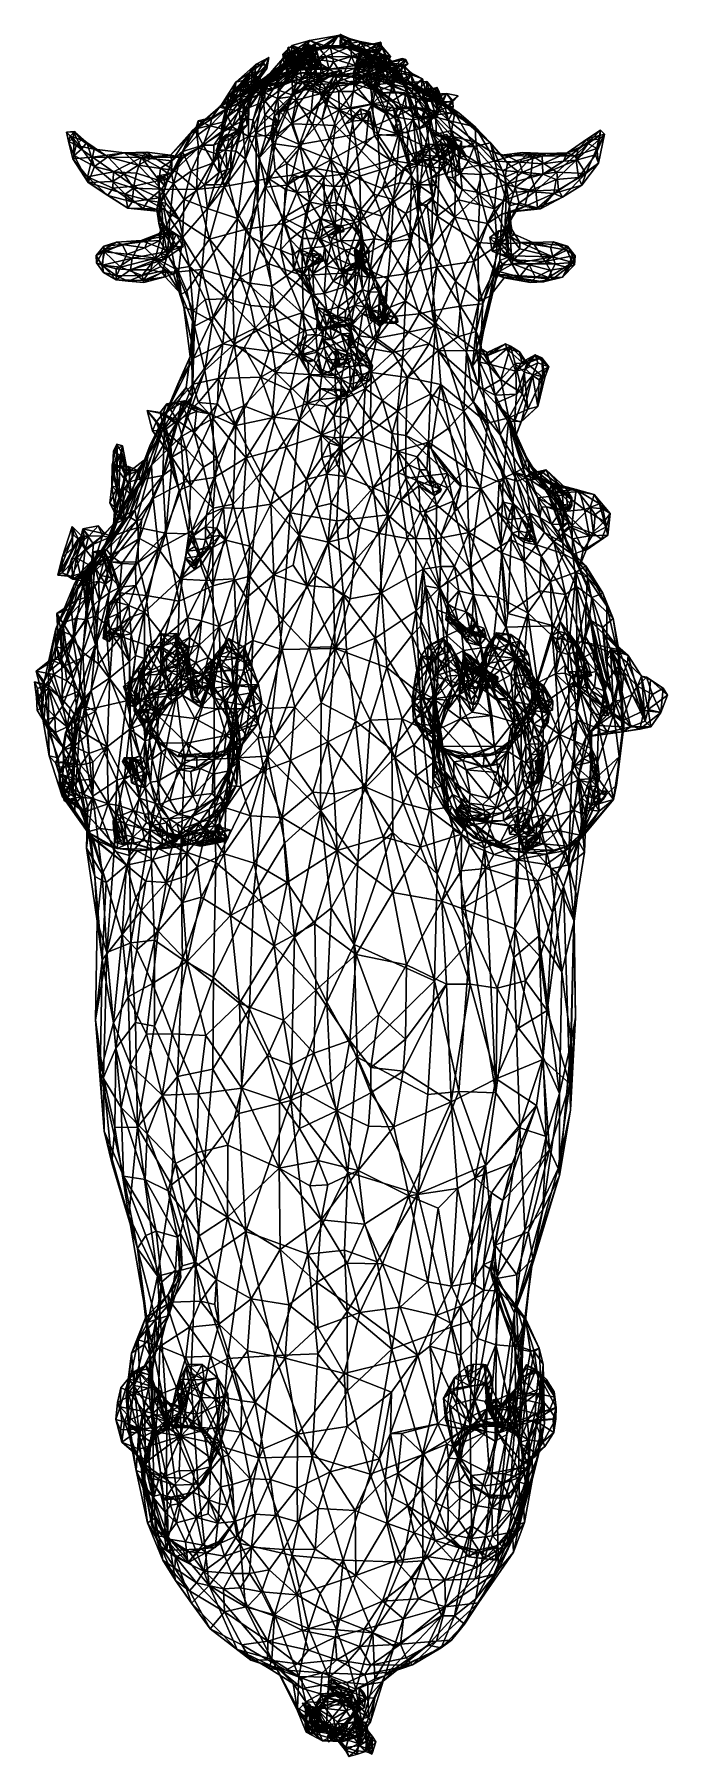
# Model space of a CAD drawing. Header units: metres. Extents: x -0.18 to 0.19, y -0.5 to 0.5.
import ezdxf

# ---------------------------------------------------------------- set-up
doc = ezdxf.new("R2010")
doc.units = ezdxf.units.M

msp = doc.modelspace()

# ---------------------------------------------------------------- linework, layer by layer
at = {"layer": 'Bison'}
for points in [[(-0.025539, 0.489427, -0.118782), (-0.015261, 0.49222, -0.121132), (-0.023862, 0.486664, -0.125561)], [(-0.018658, 0.48677, -0.111792), (-0.015261, 0.49222, -0.121132), (-0.025539, 0.489427, -0.118782)], [(-0.017301, 0.486765, -0.125898), (-0.023862, 0.486664, -0.125561), (-0.015261, 0.49222, -0.121132)], [(-0.018658, 0.48677, -0.111792), (-0.00801, 0.488684, -0.107513), (-0.015261, 0.49222, -0.121132)], [(-0.011568, 0.490944, -0.12963), (-0.017301, 0.486765, -0.125898), (-0.015261, 0.49222, -0.121132)], [(-0.014211, 0.48551, -0.127598), (-0.017301, 0.486765, -0.125898), (-0.011568, 0.490944, -0.12963)], [(-0.013522, 0.484835, -0.130585), (-0.011568, 0.490944, -0.12963), (-0.01575, 0.485751, -0.135589)], [(-0.01575, 0.485751, -0.135589), (-0.011568, 0.490944, -0.12963), (-0.003148, 0.488196, -0.136579)], [(-0.00801, 0.488684, -0.107513), (0.001203, 0.495169, -0.122193), (-0.015261, 0.49222, -0.121132)], [(0.001203, 0.495169, -0.122193), (-0.011568, 0.490944, -0.12963), (-0.015261, 0.49222, -0.121132)], [(-0.011568, 0.490944, -0.12963), (-0.013522, 0.484835, -0.130585), (-0.014211, 0.48551, -0.127598)], [(0.001203, 0.495169, -0.122193), (-0.003148, 0.488196, -0.136579), (-0.011568, 0.490944, -0.12963)], [(-0.00801, 0.488684, -0.107513), (0.009399, 0.487809, -0.103932), (0.001203, 0.495169, -0.122193)], [(0.002504, 0.489452, -0.05581), (0.002677, 0.495789, -0.075163), (-0.005841, 0.488759, -0.069732)], [(0.002677, 0.495789, -0.075163), (0.003895, 0.48907, -0.077018), (-0.005841, 0.488759, -0.069732)], [(-0.003148, 0.488196, -0.136579), (0.001203, 0.495169, -0.122193), (0.008522, 0.490512, -0.132817)], [(0.008522, 0.490512, -0.132817), (0.008932, 0.482925, -0.143387), (-0.003148, 0.488196, -0.136579)], [(0.001203, 0.495169, -0.122193), (0.009399, 0.487809, -0.103932), (0.015067, 0.490797, -0.11643)], [(0.001203, 0.495169, -0.122193), (0.015067, 0.490797, -0.11643), (0.014022, 0.491669, -0.124968)], [(0.014022, 0.491669, -0.124968), (0.008522, 0.490512, -0.132817), (0.001203, 0.495169, -0.122193)], [(0.002504, 0.489452, -0.05581), (0.008301, 0.493308, -0.070185), (0.002677, 0.495789, -0.075163)], [(0.002504, 0.489452, -0.05581), (0.00952, 0.487761, -0.064762), (0.008301, 0.493308, -0.070185)], [(0.002677, 0.495789, -0.075163), (0.008301, 0.493308, -0.070185), (0.007799, 0.492546, -0.076789)], [(0.002677, 0.495789, -0.075163), (0.007799, 0.492546, -0.076789), (0.003895, 0.48907, -0.077018)], [(0.003895, 0.48907, -0.077018), (0.007799, 0.492546, -0.076789), (0.008493, 0.488436, -0.074156)], [(0.008493, 0.488436, -0.074156), (0.007799, 0.492546, -0.076789), (0.008301, 0.493308, -0.070185)], [(0.00952, 0.487761, -0.064762), (0.008493, 0.488436, -0.074156), (0.008301, 0.493308, -0.070185)], [(0.014022, 0.491669, -0.124968), (0.013335, 0.488629, -0.13004), (0.008522, 0.490512, -0.132817)], [(0.013335, 0.488629, -0.13004), (0.015225, 0.485649, -0.135939), (0.008522, 0.490512, -0.132817)], [(0.008522, 0.490512, -0.132817), (0.015225, 0.485649, -0.135939), (0.008932, 0.482925, -0.143387)], [(0.009399, 0.487809, -0.103932), (0.023295, 0.486354, -0.110148), (0.015067, 0.490797, -0.11643)], [(0.026078, 0.491227, -0.054918), (0.012692, 0.488114, -0.04665), (0.017072, 0.486095, -0.038948)], [(0.026078, 0.491227, -0.054918), (0.015351, 0.484968, -0.054807), (0.012692, 0.488114, -0.04665)], [(0.013335, 0.488629, -0.13004), (0.014022, 0.491669, -0.124968), (0.017073, 0.486635, -0.125956)], [(0.02632, 0.489344, -0.120929), (0.017073, 0.486635, -0.125956), (0.014022, 0.491669, -0.124968)], [(0.014022, 0.491669, -0.124968), (0.015067, 0.490797, -0.11643), (0.02632, 0.489344, -0.120929)], [(0.023295, 0.486354, -0.110148), (0.02632, 0.489344, -0.120929), (0.015067, 0.490797, -0.11643)], [(0.021988, 0.485642, -0.053025), (0.015351, 0.484968, -0.054807), (0.026078, 0.491227, -0.054918)], [(0.017072, 0.486095, -0.038948), (0.026697, 0.487653, -0.048268), (0.026078, 0.491227, -0.054918)], [(0.026078, 0.491227, -0.054918), (0.024077, 0.485363, -0.05065), (0.021988, 0.485642, -0.053025)], [(0.026697, 0.487653, -0.048268), (0.024077, 0.485363, -0.05065), (0.026078, 0.491227, -0.054918)], [(-0.038941, 0.482357, 0.025045), (-0.049767, 0.473866, 0.018845), (-0.046365, 0.478489, 0.037851)], [(-0.049767, 0.473866, 0.018845), (-0.038941, 0.482357, 0.025045), (-0.04199, 0.479278, 0.018132)], [(-0.046882, 0.466739, -0.052469), (-0.037531, 0.472492, -0.031618), (-0.026303, 0.481647, -0.067124)], [(-0.046882, 0.466739, -0.052469), (-0.026303, 0.481647, -0.067124), (-0.042759, 0.463966, -0.075157)], [(-0.040467, 0.478042, 0.032202), (-0.038941, 0.482357, 0.025045), (-0.046365, 0.478489, 0.037851)], [(-0.033325, 0.476268, -0.089034), (-0.042759, 0.463966, -0.075157), (-0.026303, 0.481647, -0.067124)], [(-0.040151, 0.476022, 0.019337), (-0.04199, 0.479278, 0.018132), (-0.038941, 0.482357, 0.025045)], [(-0.038941, 0.482357, 0.025045), (-0.040467, 0.478042, 0.032202), (-0.040151, 0.476022, 0.019337)], [(-0.033325, 0.476268, -0.089034), (-0.030786, 0.48188, -0.102719), (-0.03795, 0.473521, -0.104403)], [(-0.03795, 0.473521, -0.104403), (-0.030786, 0.48188, -0.102719), (-0.030133, 0.479164, -0.112958)], [(-0.037531, 0.472492, -0.031618), (-0.025815, 0.478756, -0.033687), (-0.022349, 0.482815, -0.048094)], [(-0.022349, 0.482815, -0.048094), (-0.026303, 0.481647, -0.067124), (-0.037531, 0.472492, -0.031618)], [(-0.034925, 0.470903, 0.005227), (-0.027305, 0.482909, -0.005331), (-0.034676, 0.469468, -0.001725)], [(-0.028342, 0.480097, 0.004279), (-0.027305, 0.482909, -0.005331), (-0.034925, 0.470903, 0.005227)], [(-0.034925, 0.470903, 0.005227), (-0.033816, 0.470303, 0.016026), (-0.028342, 0.480097, 0.004279)], [(-0.027305, 0.482909, -0.005331), (-0.028564, 0.473202, -0.006602), (-0.034676, 0.469468, -0.001725)], [(-0.033816, 0.470303, 0.016026), (-0.024414, 0.474701, 0.012174), (-0.028342, 0.480097, 0.004279)], [(-0.026303, 0.481647, -0.067124), (-0.021392, 0.486319, -0.096685), (-0.033325, 0.476268, -0.089034)], [(-0.030786, 0.48188, -0.102719), (-0.033325, 0.476268, -0.089034), (-0.021392, 0.486319, -0.096685)], [(-0.022981, 0.480181, -0.143232), (-0.022953, 0.46718, -0.141569), (-0.033044, 0.473523, -0.134665)], [(-0.025546, 0.479173, -0.135485), (-0.022981, 0.480181, -0.143232), (-0.033044, 0.473523, -0.134665)], [(-0.033004, 0.475388, 0.071695), (-0.024088, 0.481511, 0.063768), (-0.029388, 0.478762, 0.060949)], [(-0.024088, 0.481511, 0.063768), (-0.033004, 0.475388, 0.071695), (-0.025259, 0.476063, 0.067568)], [(-0.026025, 0.481661, 0.05798), (-0.025006, 0.474917, 0.060708), (-0.032128, 0.473004, 0.054694)], [(-0.030489, 0.478576, 0.056241), (-0.026025, 0.481661, 0.05798), (-0.032128, 0.473004, 0.054694)], [(-0.025539, 0.489427, -0.118782), (-0.030252, 0.48458, -0.123823), (-0.030811, 0.484271, -0.117352)], [(-0.025851, 0.485004, -0.110538), (-0.025539, 0.489427, -0.118782), (-0.030811, 0.484271, -0.117352)], [(-0.030133, 0.479164, -0.112958), (-0.025851, 0.485004, -0.110538), (-0.030811, 0.484271, -0.117352)], [(-0.028411, 0.4795, -0.121567), (-0.030811, 0.484271, -0.117352), (-0.030252, 0.48458, -0.123823)], [(-0.028411, 0.4795, -0.121567), (-0.030133, 0.479164, -0.112958), (-0.030811, 0.484271, -0.117352)], [(-0.025851, 0.485004, -0.110538), (-0.030786, 0.48188, -0.102719), (-0.021392, 0.486319, -0.096685)], [(-0.025851, 0.485004, -0.110538), (-0.030133, 0.479164, -0.112958), (-0.030786, 0.48188, -0.102719)], [(-0.029388, 0.478762, 0.060949), (-0.026025, 0.481661, 0.05798), (-0.030489, 0.478576, 0.056241)], [(-0.025539, 0.489427, -0.118782), (-0.023862, 0.486664, -0.125561), (-0.030252, 0.48458, -0.123823)], [(-0.030252, 0.48458, -0.123823), (-0.023862, 0.486664, -0.125561), (-0.024056, 0.479857, -0.126375)], [(-0.024056, 0.479857, -0.126375), (-0.028411, 0.4795, -0.121567), (-0.030252, 0.48458, -0.123823)], [(-0.026025, 0.481661, 0.05798), (-0.029388, 0.478762, 0.060949), (-0.024088, 0.481511, 0.063768)], [(-0.029174, 0.477398, -0.023875), (-0.027551, 0.478693, -0.016465), (-0.028584, 0.482851, -0.02769)], [(-0.026247, 0.480833, -0.02925), (-0.029174, 0.477398, -0.023875), (-0.028584, 0.482851, -0.02769)], [(-0.029174, 0.477398, -0.023875), (-0.026247, 0.480833, -0.02925), (-0.025815, 0.478756, -0.033687)], [(-0.024056, 0.479857, -0.126375), (-0.020323, 0.480581, -0.131397), (-0.02859, 0.479208, -0.128917)], [(-0.020323, 0.480581, -0.131397), (-0.025546, 0.479173, -0.135485), (-0.02859, 0.479208, -0.128917)], [(-0.027735, 0.488316, -0.030024), (-0.028584, 0.482851, -0.02769), (-0.025624, 0.48357, -0.025525)], [(-0.026492, 0.485318, -0.032014), (-0.028584, 0.482851, -0.02769), (-0.027735, 0.488316, -0.030024)], [(-0.026247, 0.480833, -0.02925), (-0.028584, 0.482851, -0.02769), (-0.026492, 0.485318, -0.032014)], [(-0.028584, 0.482851, -0.02769), (-0.027551, 0.478693, -0.016465), (-0.025624, 0.48357, -0.025525)], [(-0.027305, 0.482909, -0.005331), (-0.026175, 0.477623, -0.003407), (-0.028564, 0.473202, -0.006602)], [(-0.028342, 0.480097, 0.004279), (-0.024628, 0.485752, -0.0028), (-0.027305, 0.482909, -0.005331)], [(-0.028342, 0.480097, 0.004279), (-0.024211, 0.479763, 0.002463), (-0.024628, 0.485752, -0.0028)], [(-0.028342, 0.480097, 0.004279), (-0.024414, 0.474701, 0.012174), (-0.024211, 0.479763, 0.002463)], [(-0.022118, 0.48753, -0.029207), (-0.026492, 0.485318, -0.032014), (-0.027735, 0.488316, -0.030024)], [(-0.027735, 0.488316, -0.030024), (-0.025624, 0.48357, -0.025525), (-0.022118, 0.48753, -0.029207)], [(-0.025624, 0.48357, -0.025525), (-0.027551, 0.478693, -0.016465), (-0.019286, 0.482219, -0.020053)], [(-0.027551, 0.478693, -0.016465), (-0.023344, 0.477226, -0.001189), (-0.019286, 0.482219, -0.020053)], [(-0.027305, 0.482909, -0.005331), (-0.024628, 0.485752, -0.0028), (-0.023098, 0.482526, -0.002541)], [(-0.023098, 0.482526, -0.002541), (-0.026175, 0.477623, -0.003407), (-0.027305, 0.482909, -0.005331)], [(-0.02234, 0.481807, -0.030319), (-0.026492, 0.485318, -0.032014), (-0.022118, 0.48753, -0.029207)], [(-0.026492, 0.485318, -0.032014), (-0.02234, 0.481807, -0.030319), (-0.026247, 0.480833, -0.02925)], [(-0.005841, 0.488759, -0.069732), (-0.004463, 0.489273, -0.087613), (-0.026303, 0.481647, -0.067124)], [(-0.004463, 0.489273, -0.087613), (-0.021392, 0.486319, -0.096685), (-0.026303, 0.481647, -0.067124)], [(-0.014401, 0.486686, -0.053236), (-0.005841, 0.488759, -0.069732), (-0.026303, 0.481647, -0.067124)], [(-0.022349, 0.482815, -0.048094), (-0.014401, 0.486686, -0.053236), (-0.026303, 0.481647, -0.067124)], [(-0.026247, 0.480833, -0.02925), (-0.02234, 0.481807, -0.030319), (-0.025815, 0.478756, -0.033687)], [(-0.023098, 0.482526, -0.002541), (-0.023344, 0.477226, -0.001189), (-0.026175, 0.477623, -0.003407)], [(-0.024088, 0.481511, 0.063768), (-0.025006, 0.474917, 0.060708), (-0.026025, 0.481661, 0.05798)], [(-0.025851, 0.485004, -0.110538), (-0.018658, 0.48677, -0.111792), (-0.025539, 0.489427, -0.118782)], [(-0.021392, 0.486319, -0.096685), (-0.018658, 0.48677, -0.111792), (-0.025851, 0.485004, -0.110538)], [(-0.02234, 0.481807, -0.030319), (-0.020813, 0.485933, -0.040317), (-0.025815, 0.478756, -0.033687)], [(-0.025815, 0.478756, -0.033687), (-0.020813, 0.485933, -0.040317), (-0.022349, 0.482815, -0.048094)], [(-0.019286, 0.482219, -0.020053), (-0.022118, 0.48753, -0.029207), (-0.025624, 0.48357, -0.025525)], [(-0.021961, 0.48253, -0.136727), (-0.022981, 0.480181, -0.143232), (-0.025546, 0.479173, -0.135485)], [(-0.021961, 0.48253, -0.136727), (-0.025546, 0.479173, -0.135485), (-0.020323, 0.480581, -0.131397)], [(-0.022002, 0.482733, 0.019346), (-0.025422, 0.473187, 0.029065), (-0.019384, 0.480834, 0.027711)], [(-0.022036, 0.475062, 0.021413), (-0.025422, 0.473187, 0.029065), (-0.022002, 0.482733, 0.019346)], [(-0.016895, 0.473636, 0.039192), (-0.019384, 0.480834, 0.027711), (-0.025422, 0.473187, 0.029065)], [(-0.025006, 0.474917, 0.060708), (-0.024088, 0.481511, 0.063768), (-0.025259, 0.476063, 0.067568)], [(-0.024211, 0.479763, 0.002463), (-0.023098, 0.482526, -0.002541), (-0.024628, 0.485752, -0.0028)], [(-0.024211, 0.479763, 0.002463), (-0.023344, 0.477226, -0.001189), (-0.023098, 0.482526, -0.002541)], [(-0.024056, 0.479857, -0.126375), (-0.023862, 0.486664, -0.125561), (-0.019453, 0.480929, -0.125171)], [(-0.019453, 0.480929, -0.125171), (-0.0177, 0.476614, -0.127374), (-0.024056, 0.479857, -0.126375)], [(-0.024056, 0.479857, -0.126375), (-0.0177, 0.476614, -0.127374), (-0.020323, 0.480581, -0.131397)], [(-0.017301, 0.486765, -0.125898), (-0.019453, 0.480929, -0.125171), (-0.023862, 0.486664, -0.125561)], [(-0.012456, 0.481786, 0.05548), (-0.01521, 0.484987, 0.046571), (-0.023442, 0.477358, 0.055514)], [(-0.021062, 0.476093, 0.049674), (-0.023442, 0.477358, 0.055514), (-0.01521, 0.484987, 0.046571)], [(-0.019008, 0.477005, 0.066391), (-0.012456, 0.481786, 0.05548), (-0.023442, 0.477358, 0.055514)], [(-0.015523, 0.475652, 0.015737), (-0.005807, 0.483001, -0.004066), (-0.023344, 0.477226, -0.001189)], [(-0.023344, 0.477226, -0.001189), (-0.005807, 0.483001, -0.004066), (-0.019286, 0.482219, -0.020053)], [(-0.022981, 0.480181, -0.143232), (-0.01575, 0.485751, -0.135589), (-0.010964, 0.481244, -0.144813)], [(-0.021961, 0.48253, -0.136727), (-0.01575, 0.485751, -0.135589), (-0.022981, 0.480181, -0.143232)], [(-0.010964, 0.481244, -0.144813), (-0.015115, 0.47299, -0.144523), (-0.022981, 0.480181, -0.143232)], [(-0.022953, 0.46718, -0.141569), (-0.022981, 0.480181, -0.143232), (-0.015115, 0.47299, -0.144523)], [(-0.018396, 0.486068, -0.052538), (-0.022349, 0.482815, -0.048094), (-0.017999, 0.489855, -0.053896)], [(-0.022349, 0.482815, -0.048094), (-0.020813, 0.485933, -0.040317), (-0.017999, 0.489855, -0.053896)], [(-0.022349, 0.482815, -0.048094), (-0.018396, 0.486068, -0.052538), (-0.014401, 0.486686, -0.053236)], [(-0.022118, 0.48753, -0.029207), (-0.017825, 0.483538, -0.032339), (-0.02234, 0.481807, -0.030319)], [(-0.020813, 0.485933, -0.040317), (-0.02234, 0.481807, -0.030319), (-0.017825, 0.483538, -0.032339)], [(-0.017825, 0.483538, -0.032339), (-0.022118, 0.48753, -0.029207), (-0.019286, 0.482219, -0.020053)], [(-0.022036, 0.475062, 0.021413), (-0.022002, 0.482733, 0.019346), (-0.011992, 0.488975, 0.015851)], [(-0.022036, 0.475062, 0.021413), (-0.011992, 0.488975, 0.015851), (-0.014651, 0.480742, 0.021643)], [(-0.014651, 0.480742, 0.021643), (-0.016369, 0.476313, 0.022624), (-0.022036, 0.475062, 0.021413)], [(-0.016134, 0.488535, 0.017332), (-0.011992, 0.488975, 0.015851), (-0.022002, 0.482733, 0.019346)], [(-0.016134, 0.488535, 0.017332), (-0.022002, 0.482733, 0.019346), (-0.018536, 0.485335, 0.022472)], [(-0.018536, 0.485335, 0.022472), (-0.022002, 0.482733, 0.019346), (-0.019384, 0.480834, 0.027711)], [(-0.01575, 0.485751, -0.135589), (-0.021961, 0.48253, -0.136727), (-0.020323, 0.480581, -0.131397)], [(-0.004463, 0.489273, -0.087613), (-0.00801, 0.488684, -0.107513), (-0.021392, 0.486319, -0.096685)], [(-0.018658, 0.48677, -0.111792), (-0.021392, 0.486319, -0.096685), (-0.00801, 0.488684, -0.107513)], [(-0.021062, 0.476093, 0.049674), (-0.01521, 0.484987, 0.046571), (-0.01374, 0.480111, 0.046472)], [(-0.01374, 0.480111, 0.046472), (-0.019893, 0.470066, 0.052841), (-0.021062, 0.476093, 0.049674)], [(-0.020813, 0.485933, -0.040317), (-0.015492, 0.489671, -0.042505), (-0.017999, 0.489855, -0.053896)], [(-0.017825, 0.483538, -0.032339), (-0.015492, 0.489671, -0.042505), (-0.020813, 0.485933, -0.040317)], [(-0.01575, 0.485751, -0.135589), (-0.020323, 0.480581, -0.131397), (-0.014436, 0.481221, -0.131974)], [(-0.014436, 0.481221, -0.131974), (-0.020323, 0.480581, -0.131397), (-0.012696, 0.476226, -0.128463)], [(-0.020323, 0.480581, -0.131397), (-0.0177, 0.476614, -0.127374), (-0.012696, 0.476226, -0.128463)], [(-0.01374, 0.480111, 0.046472), (-0.01495, 0.470845, 0.056499), (-0.019893, 0.470066, 0.052841)], [(-0.015084, 0.481431, -0.123145), (-0.019453, 0.480929, -0.125171), (-0.017301, 0.486765, -0.125898)], [(-0.014344, 0.475771, -0.123384), (-0.019453, 0.480929, -0.125171), (-0.015084, 0.481431, -0.123145)], [(-0.014344, 0.475771, -0.123384), (-0.0177, 0.476614, -0.127374), (-0.019453, 0.480929, -0.125171)], [(-0.012908, 0.488532, 0.021649), (-0.018536, 0.485335, 0.022472), (-0.019384, 0.480834, 0.027711)], [(-0.011549, 0.485301, 0.023978), (-0.012908, 0.488532, 0.021649), (-0.019384, 0.480834, 0.027711)], [(-0.011549, 0.485301, 0.023978), (-0.019384, 0.480834, 0.027711), (-0.016895, 0.473636, 0.039192)], [(-0.019286, 0.482219, -0.020053), (-0.009785, 0.487752, -0.033804), (-0.017825, 0.483538, -0.032339)], [(-0.005807, 0.483001, -0.004066), (-0.009785, 0.487752, -0.033804), (-0.019286, 0.482219, -0.020053)], [(-0.01187, 0.476767, 0.065227), (-0.012456, 0.481786, 0.05548), (-0.019008, 0.477005, 0.066391)], [(-0.018536, 0.485335, 0.022472), (-0.012908, 0.488532, 0.021649), (-0.016134, 0.488535, 0.017332)], [(-0.017999, 0.489855, -0.053896), (-0.014401, 0.486686, -0.053236), (-0.018396, 0.486068, -0.052538)], [(-0.015492, 0.489671, -0.042505), (-0.014401, 0.486686, -0.053236), (-0.017999, 0.489855, -0.053896)], [(-0.017825, 0.483538, -0.032339), (-0.009785, 0.487752, -0.033804), (-0.015492, 0.489671, -0.042505)], [(-0.014211, 0.48551, -0.127598), (-0.015084, 0.481431, -0.123145), (-0.017301, 0.486765, -0.125898)], [(-0.011549, 0.485301, 0.023978), (-0.016895, 0.473636, 0.039192), (-0.008749, 0.478702, 0.032406)], [(-0.014651, 0.480742, 0.021643), (-0.009127, 0.480121, 0.024886), (-0.016369, 0.476313, 0.022624)], [(-0.016369, 0.476313, 0.022624), (-0.009127, 0.480121, 0.024886), (-0.010804, 0.476184, 0.025127)], [(-0.011992, 0.488975, 0.015851), (-0.016134, 0.488535, 0.017332), (-0.012908, 0.488532, 0.021649)], [(-0.003148, 0.488196, -0.136579), (-0.010964, 0.481244, -0.144813), (-0.01575, 0.485751, -0.135589)], [(-0.01575, 0.485751, -0.135589), (-0.014436, 0.481221, -0.131974), (-0.013522, 0.484835, -0.130585)], [(-0.015523, 0.475652, 0.015737), (-0.003916, 0.475559, 0.025826), (-0.005807, 0.483001, -0.004066)], [(-0.015492, 0.489671, -0.042505), (-0.009785, 0.487752, -0.033804), (-0.014401, 0.486686, -0.053236)], [(-0.01521, 0.484987, 0.046571), (-0.012456, 0.481786, 0.05548), (-0.011269, 0.486854, 0.048093)], [(-0.01374, 0.480111, 0.046472), (-0.01521, 0.484987, 0.046571), (-0.011269, 0.486854, 0.048093)], [(-0.010964, 0.481244, -0.144813), (-0.006219, 0.471804, -0.14627), (-0.015115, 0.47299, -0.144523)], [(-0.015084, 0.481431, -0.123145), (-0.014211, 0.48551, -0.127598), (-0.01147, 0.479737, -0.125447)], [(-0.015084, 0.481431, -0.123145), (-0.01147, 0.479737, -0.125447), (-0.014344, 0.475771, -0.123384)], [(-0.01495, 0.470845, 0.056499), (-0.01374, 0.480111, 0.046472), (-0.009781, 0.478112, 0.051643)], [(-0.014651, 0.480742, 0.021643), (-0.011992, 0.488975, 0.015851), (-0.011549, 0.485301, 0.023978)], [(-0.011549, 0.485301, 0.023978), (-0.009127, 0.480121, 0.024886), (-0.014651, 0.480742, 0.021643)], [(-0.013522, 0.484835, -0.130585), (-0.014436, 0.481221, -0.131974), (-0.01154, 0.480163, -0.129723)], [(-0.01154, 0.480163, -0.129723), (-0.014436, 0.481221, -0.131974), (-0.012696, 0.476226, -0.128463)], [(-0.005841, 0.488759, -0.069732), (-0.014401, 0.486686, -0.053236), (0.002504, 0.489452, -0.05581)], [(0.002504, 0.489452, -0.05581), (-0.014401, 0.486686, -0.053236), (-0.009785, 0.487752, -0.033804)], [(-0.014211, 0.48551, -0.127598), (-0.013522, 0.484835, -0.130585), (-0.01147, 0.479737, -0.125447)], [(-0.011269, 0.486854, 0.048093), (-0.009781, 0.478112, 0.051643), (-0.01374, 0.480111, 0.046472)], [(-0.01154, 0.480163, -0.129723), (-0.01147, 0.479737, -0.125447), (-0.013522, 0.484835, -0.130585)], [(-0.011549, 0.485301, 0.023978), (-0.011992, 0.488975, 0.015851), (-0.012908, 0.488532, 0.021649)], [(-0.012696, 0.476226, -0.128463), (-0.01147, 0.479737, -0.125447), (-0.01154, 0.480163, -0.129723)], [(-0.011269, 0.486854, 0.048093), (-0.012456, 0.481786, 0.05548), (-0.009608, 0.48031, 0.055313)], [(-0.01187, 0.476767, 0.065227), (-0.009608, 0.48031, 0.055313), (-0.012456, 0.481786, 0.05548)], [(-0.012115, 0.47496, 0.059176), (-0.009781, 0.478112, 0.051643), (-0.009608, 0.48031, 0.055313)], [(-0.012115, 0.47496, 0.059176), (-0.009608, 0.48031, 0.055313), (-0.01187, 0.476767, 0.065227)], [(-0.009127, 0.480121, 0.024886), (-0.011549, 0.485301, 0.023978), (-0.008749, 0.478702, 0.032406)], [(-0.009781, 0.478112, 0.051643), (-0.011269, 0.486854, 0.048093), (-0.009608, 0.48031, 0.055313)], [(-0.003148, 0.488196, -0.136579), (-0.001441, 0.479818, -0.145038), (-0.010964, 0.481244, -0.144813)], [(-0.006219, 0.471804, -0.14627), (-0.010964, 0.481244, -0.144813), (-0.001441, 0.479818, -0.145038)], [(-0.009127, 0.480121, 0.024886), (-0.00834, 0.476964, 0.028564), (-0.010804, 0.476184, 0.025127)], [(-0.009785, 0.487752, -0.033804), (0.006557, 0.488109, -0.030176), (0.002504, 0.489452, -0.05581)], [(-0.005807, 0.483001, -0.004066), (0.006557, 0.488109, -0.030176), (-0.009785, 0.487752, -0.033804)], [(-0.008749, 0.478702, 0.032406), (-0.00834, 0.476964, 0.028564), (-0.009127, 0.480121, 0.024886)], [(-0.004463, 0.489273, -0.087613), (0.009399, 0.487809, -0.103932), (-0.00801, 0.488684, -0.107513)], [(-0.004463, 0.489273, -0.087613), (-0.005841, 0.488759, -0.069732), (0.003895, 0.48907, -0.077018)], [(-0.005807, 0.483001, -0.004066), (0.012663, 0.48271, -0.008272), (0.006557, 0.488109, -0.030176)], [(0.011364, 0.477795, 0.010691), (0.012663, 0.48271, -0.008272), (-0.005807, 0.483001, -0.004066)], [(0.011364, 0.477795, 0.010691), (-0.005807, 0.483001, -0.004066), (-0.003916, 0.475559, 0.025826)], [(0.012891, 0.487981, -0.083668), (0.009399, 0.487809, -0.103932), (-0.004463, 0.489273, -0.087613)], [(0.003895, 0.48907, -0.077018), (0.012891, 0.487981, -0.083668), (-0.004463, 0.489273, -0.087613)], [(-0.003148, 0.488196, -0.136579), (0.008932, 0.482925, -0.143387), (-0.001441, 0.479818, -0.145038)], [(0.008932, 0.482925, -0.143387), (0.003923, 0.471532, -0.146717), (-0.001441, 0.479818, -0.145038)], [(0.012692, 0.488114, -0.04665), (0.015351, 0.484968, -0.054807), (0.002504, 0.489452, -0.05581)], [(0.002504, 0.489452, -0.05581), (0.006557, 0.488109, -0.030176), (0.012692, 0.488114, -0.04665)], [(0.002504, 0.489452, -0.05581), (0.015351, 0.484968, -0.054807), (0.00952, 0.487761, -0.064762)], [(0.008493, 0.488436, -0.074156), (0.012891, 0.487981, -0.083668), (0.003895, 0.48907, -0.077018)], [(0.003923, 0.471532, -0.146717), (0.008932, 0.482925, -0.143387), (0.014493, 0.470323, -0.146085)], [(0.012692, 0.488114, -0.04665), (0.006557, 0.488109, -0.030176), (0.017072, 0.486095, -0.038948)], [(0.006557, 0.488109, -0.030176), (0.012663, 0.48271, -0.008272), (0.015869, 0.485701, -0.025566)], [(0.006557, 0.488109, -0.030176), (0.015869, 0.485701, -0.025566), (0.017072, 0.486095, -0.038948)], [(0.016219, 0.486006, -0.06764), (0.012891, 0.487981, -0.083668), (0.008493, 0.488436, -0.074156)], [(0.016219, 0.486006, -0.06764), (0.008493, 0.488436, -0.074156), (0.00952, 0.487761, -0.064762)], [(0.023123, 0.478433, -0.144544), (0.008932, 0.482925, -0.143387), (0.015225, 0.485649, -0.135939)], [(0.008932, 0.482925, -0.143387), (0.023123, 0.478433, -0.144544), (0.014493, 0.470323, -0.146085)], [(0.024803, 0.484631, -0.093449), (0.009399, 0.487809, -0.103932), (0.012891, 0.487981, -0.083668)], [(0.024803, 0.484631, -0.093449), (0.023295, 0.486354, -0.110148), (0.009399, 0.487809, -0.103932)], [(0.00952, 0.487761, -0.064762), (0.015351, 0.484968, -0.054807), (0.016219, 0.486006, -0.06764)], [(0.023353, 0.482066, 0.019489), (0.010947, 0.476283, 0.027995), (0.018083, 0.474588, 0.028284)], [(0.016934, 0.480675, 0.016451), (0.010947, 0.476283, 0.027995), (0.023353, 0.482066, 0.019489)], [(0.010947, 0.476283, 0.027995), (0.016934, 0.480675, 0.016451), (0.011364, 0.477795, 0.010691)], [(0.023414, 0.483143, 0.005753), (0.020629, 0.477824, 0.00738), (0.011364, 0.477795, 0.010691)], [(0.011364, 0.477795, 0.010691), (0.016934, 0.480675, 0.016451), (0.023414, 0.483143, 0.005753)], [(0.011364, 0.477795, 0.010691), (0.015573, 0.477451, 0.004502), (0.012663, 0.48271, -0.008272)], [(0.011441, 0.478423, -0.124854), (0.013512, 0.484833, -0.130132), (0.017073, 0.486635, -0.125956)], [(0.011441, 0.478423, -0.124854), (0.017073, 0.486635, -0.125956), (0.017508, 0.482086, -0.124024)], [(0.013512, 0.484833, -0.130132), (0.011441, 0.478423, -0.124854), (0.012659, 0.478786, -0.130938)], [(0.015278, 0.476525, -0.122962), (0.011441, 0.478423, -0.124854), (0.017508, 0.482086, -0.124024)], [(0.011499, 0.472136, 0.054585), (0.016799, 0.480199, 0.040531), (0.011499, 0.475678, 0.044449)], [(0.016799, 0.480199, 0.040531), (0.011499, 0.472136, 0.054585), (0.020674, 0.477903, 0.047325)], [(0.017009, 0.478383, 0.039615), (0.011499, 0.475678, 0.044449), (0.016799, 0.480199, 0.040531)], [(0.012659, 0.478786, -0.130938), (0.016923, 0.48316, -0.133241), (0.013512, 0.484833, -0.130132)], [(0.020998, 0.480356, -0.131392), (0.016923, 0.48316, -0.133241), (0.012659, 0.478786, -0.130938)], [(0.012659, 0.478786, -0.130938), (0.016421, 0.47642, -0.128618), (0.020998, 0.480356, -0.131392)], [(0.012663, 0.48271, -0.008272), (0.018572, 0.486118, -0.018499), (0.015869, 0.485701, -0.025566)], [(0.018028, 0.482322, -0.012976), (0.018572, 0.486118, -0.018499), (0.012663, 0.48271, -0.008272)], [(0.019843, 0.478789, -0.007881), (0.018028, 0.482322, -0.012976), (0.012663, 0.48271, -0.008272)], [(0.012663, 0.48271, -0.008272), (0.019933, 0.477008, 0.001878), (0.019843, 0.478789, -0.007881)], [(0.019933, 0.477008, 0.001878), (0.012663, 0.48271, -0.008272), (0.015573, 0.477451, 0.004502)], [(0.026891, 0.480502, -0.069892), (0.012891, 0.487981, -0.083668), (0.016219, 0.486006, -0.06764)], [(0.024803, 0.484631, -0.093449), (0.012891, 0.487981, -0.083668), (0.026891, 0.480502, -0.069892)], [(0.013335, 0.488629, -0.13004), (0.013512, 0.484833, -0.130132), (0.015225, 0.485649, -0.135939)], [(0.013512, 0.484833, -0.130132), (0.013335, 0.488629, -0.13004), (0.017073, 0.486635, -0.125956)], [(0.013512, 0.484833, -0.130132), (0.016923, 0.48316, -0.133241), (0.015225, 0.485649, -0.135939)], [(0.015225, 0.485649, -0.135939), (0.021797, 0.482591, -0.136853), (0.023123, 0.478433, -0.144544)], [(0.015225, 0.485649, -0.135939), (0.016923, 0.48316, -0.133241), (0.021797, 0.482591, -0.136853)], [(0.015278, 0.476525, -0.122962), (0.017508, 0.482086, -0.124024), (0.020179, 0.480381, -0.125472)], [(0.015278, 0.476525, -0.122962), (0.020179, 0.480381, -0.125472), (0.019495, 0.478774, -0.12777)], [(0.023126, 0.482677, -0.054656), (0.016219, 0.486006, -0.06764), (0.015351, 0.484968, -0.054807)], [(0.015351, 0.484968, -0.054807), (0.021988, 0.485642, -0.053025), (0.023126, 0.482677, -0.054656)], [(0.015869, 0.485701, -0.025566), (0.018572, 0.486118, -0.018499), (0.018397, 0.486741, -0.024405)], [(0.017985, 0.483359, -0.023867), (0.015869, 0.485701, -0.025566), (0.018397, 0.486741, -0.024405)], [(0.025882, 0.479797, -0.033859), (0.017072, 0.486095, -0.038948), (0.015869, 0.485701, -0.025566)], [(0.025882, 0.479797, -0.033859), (0.015869, 0.485701, -0.025566), (0.017985, 0.483359, -0.023867)], [(0.016219, 0.486006, -0.06764), (0.023126, 0.482677, -0.054656), (0.026891, 0.480502, -0.069892)], [(0.020998, 0.480356, -0.131392), (0.016421, 0.47642, -0.128618), (0.019495, 0.478774, -0.12777)], [(0.020893, 0.47864, 0.040985), (0.017009, 0.478383, 0.039615), (0.016799, 0.480199, 0.040531)], [(0.020674, 0.477903, 0.047325), (0.020893, 0.47864, 0.040985), (0.016799, 0.480199, 0.040531)], [(0.021797, 0.482591, -0.136853), (0.016923, 0.48316, -0.133241), (0.020998, 0.480356, -0.131392)], [(0.023353, 0.482066, 0.019489), (0.023414, 0.483143, 0.005753), (0.016934, 0.480675, 0.016451)], [(0.026697, 0.487653, -0.048268), (0.017072, 0.486095, -0.038948), (0.022822, 0.482702, -0.04431)], [(0.017072, 0.486095, -0.038948), (0.025882, 0.479797, -0.033859), (0.022822, 0.482702, -0.04431)], [(0.02632, 0.489344, -0.120929), (0.023369, 0.484687, -0.125952), (0.017073, 0.486635, -0.125956)], [(0.023369, 0.484687, -0.125952), (0.017508, 0.482086, -0.124024), (0.017073, 0.486635, -0.125956)], [(0.023369, 0.484687, -0.125952), (0.020179, 0.480381, -0.125472), (0.017508, 0.482086, -0.124024)], [(0.018397, 0.486741, -0.024405), (0.018572, 0.486118, -0.018499), (0.017985, 0.483359, -0.023867)], [(0.022239, 0.479056, -0.017866), (0.017985, 0.483359, -0.023867), (0.018572, 0.486118, -0.018499)], [(0.022239, 0.479056, -0.017866), (0.025882, 0.479797, -0.033859), (0.017985, 0.483359, -0.023867)], [(0.022239, 0.479056, -0.017866), (0.018572, 0.486118, -0.018499), (0.018028, 0.482322, -0.012976)], [(0.019843, 0.478789, -0.007881), (0.022239, 0.479056, -0.017866), (0.018028, 0.482322, -0.012976)], [(0.018083, 0.474588, 0.028284), (0.027034, 0.479552, 0.017327), (0.023353, 0.482066, 0.019489)], [(0.023903, 0.479466, -0.126299), (0.019495, 0.478774, -0.12777), (0.020179, 0.480381, -0.125472)], [(0.023903, 0.479466, -0.126299), (0.020998, 0.480356, -0.131392), (0.019495, 0.478774, -0.12777)], [(0.023903, 0.479466, -0.126299), (0.020179, 0.480381, -0.125472), (0.023369, 0.484687, -0.125952)], [(0.027757, 0.479707, 0.007525), (0.020629, 0.477824, 0.00738), (0.023414, 0.483143, 0.005753)], [(0.020998, 0.480356, -0.131392), (0.02776, 0.477102, -0.136308), (0.021797, 0.482591, -0.136853)], [(0.020998, 0.480356, -0.131392), (0.023903, 0.479466, -0.126299), (0.030153, 0.478522, -0.126207)], [(0.02776, 0.477102, -0.136308), (0.020998, 0.480356, -0.131392), (0.030153, 0.478522, -0.126207)], [(0.02776, 0.477102, -0.136308), (0.023123, 0.478433, -0.144544), (0.021797, 0.482591, -0.136853)], [(0.023126, 0.482677, -0.054656), (0.021988, 0.485642, -0.053025), (0.024077, 0.485363, -0.05065)], [(0.026697, 0.487653, -0.048268), (0.022822, 0.482702, -0.04431), (0.024077, 0.485363, -0.05065)], [(0.024077, 0.485363, -0.05065), (0.022822, 0.482702, -0.04431), (0.023126, 0.482677, -0.054656)], [(0.022822, 0.482702, -0.04431), (0.030235, 0.475738, -0.048617), (0.023126, 0.482677, -0.054656)], [(0.025882, 0.479797, -0.033859), (0.030235, 0.475738, -0.048617), (0.022822, 0.482702, -0.04431)], [(0.023126, 0.482677, -0.054656), (0.030235, 0.475738, -0.048617), (0.026891, 0.480502, -0.069892)], [(0.028673, 0.483242, -0.115018), (0.02632, 0.489344, -0.120929), (0.023295, 0.486354, -0.110148)], [(0.031983, 0.480477, -0.105523), (0.028673, 0.483242, -0.115018), (0.023295, 0.486354, -0.110148)], [(0.023295, 0.486354, -0.110148), (0.024803, 0.484631, -0.093449), (0.031983, 0.480477, -0.105523)], [(0.023353, 0.482066, 0.019489), (0.028366, 0.48296, 0.009296), (0.023414, 0.483143, 0.005753)], [(0.027034, 0.479552, 0.017327), (0.028366, 0.48296, 0.009296), (0.023353, 0.482066, 0.019489)], [(0.02632, 0.489344, -0.120929), (0.02908, 0.48384, -0.124753), (0.023369, 0.484687, -0.125952)], [(0.02908, 0.48384, -0.124753), (0.023903, 0.479466, -0.126299), (0.023369, 0.484687, -0.125952)], [(0.027757, 0.479707, 0.007525), (0.023414, 0.483143, 0.005753), (0.028366, 0.48296, 0.009296)], [(0.028202, 0.48005, -0.122671), (0.023903, 0.479466, -0.126299), (0.02908, 0.48384, -0.124753)], [(0.023903, 0.479466, -0.126299), (0.028202, 0.48005, -0.122671), (0.030153, 0.478522, -0.126207)], [(0.024803, 0.484631, -0.093449), (0.036479, 0.471678, -0.084643), (0.031983, 0.480477, -0.105523)], [(0.026891, 0.480502, -0.069892), (0.036479, 0.471678, -0.084643), (0.024803, 0.484631, -0.093449)], [(0.024843, 0.479174, 0.049048), (0.03562, 0.477156, 0.062071), (0.040593, 0.481233, 0.050017)], [(0.024843, 0.479174, 0.049048), (0.040593, 0.481233, 0.050017), (0.02879, 0.479049, 0.047749)], [(0.031732, 0.482967, -0.120163), (0.02632, 0.489344, -0.120929), (0.028673, 0.483242, -0.115018)], [(0.031732, 0.482967, -0.120163), (0.02908, 0.48384, -0.124753), (0.02632, 0.489344, -0.120929)], [(0.030235, 0.475738, -0.048617), (0.037091, 0.469025, -0.054374), (0.026891, 0.480502, -0.069892)], [(0.036479, 0.471678, -0.084643), (0.026891, 0.480502, -0.069892), (0.037091, 0.469025, -0.054374)], [(0.027034, 0.479552, 0.017327), (0.027757, 0.479707, 0.007525), (0.028366, 0.48296, 0.009296)], [(0.02908, 0.48384, -0.124753), (0.031732, 0.482967, -0.120163), (0.028202, 0.48005, -0.122671)], [(0.031732, 0.482967, -0.120163), (0.029731, 0.47836, -0.116889), (0.028202, 0.48005, -0.122671)], [(0.029731, 0.47836, -0.116889), (0.030153, 0.478522, -0.126207), (0.028202, 0.48005, -0.122671)], [(0.028673, 0.483242, -0.115018), (0.029731, 0.47836, -0.116889), (0.031732, 0.482967, -0.120163)], [(0.031983, 0.480477, -0.105523), (0.029731, 0.47836, -0.116889), (0.028673, 0.483242, -0.115018)], [(0.038453, 0.481751, 0.043277), (0.032347, 0.475466, 0.049768), (0.02879, 0.479049, 0.047749)], [(0.040593, 0.481233, 0.050017), (0.038453, 0.481751, 0.043277), (0.02879, 0.479049, 0.047749)], [(0.038795, 0.470249, -0.110732), (0.029731, 0.47836, -0.116889), (0.031983, 0.480477, -0.105523)], [(0.036479, 0.471678, -0.084643), (0.038795, 0.470249, -0.110732), (0.031983, 0.480477, -0.105523)], [(0.038453, 0.481751, 0.043277), (0.041654, 0.478728, 0.04657), (0.032347, 0.475466, 0.049768)], [(0.03562, 0.477156, 0.062071), (0.037443, 0.475212, 0.057951), (0.040593, 0.481233, 0.050017)], [(0.037443, 0.475212, 0.057951), (0.041654, 0.478728, 0.04657), (0.040593, 0.481233, 0.050017)], [(0.041654, 0.478728, 0.04657), (0.038453, 0.481751, 0.043277), (0.040593, 0.481233, 0.050017)], [(-0.048592, 0.473331, -0.001499), (-0.059288, 0.463661, 0.002713), (-0.049161, 0.463681, 0.01331)], [(-0.059288, 0.463661, 0.002713), (-0.048592, 0.473331, -0.001499), (-0.053444, 0.466682, -0.006121)], [(-0.049767, 0.473866, 0.018845), (-0.052545, 0.467542, 0.023138), (-0.058567, 0.463261, 0.026864)], [(-0.058567, 0.463261, 0.026864), (-0.058174, 0.467986, 0.034469), (-0.049767, 0.473866, 0.018845)], [(-0.046365, 0.478489, 0.037851), (-0.058174, 0.467986, 0.034469), (-0.053933, 0.46902, 0.04473)], [(-0.046365, 0.478489, 0.037851), (-0.049767, 0.473866, 0.018845), (-0.058174, 0.467986, 0.034469)], [(-0.053933, 0.46902, 0.04473), (-0.047497, 0.470998, 0.042294), (-0.046365, 0.478489, 0.037851)], [(-0.048586, 0.462476, 0.049648), (-0.047497, 0.470998, 0.042294), (-0.053933, 0.46902, 0.04473)], [(-0.048592, 0.473331, -0.001499), (-0.046896, 0.4701, -0.010001), (-0.053444, 0.466682, -0.006121)], [(-0.046896, 0.4701, -0.010001), (-0.047399, 0.464699, -0.006587), (-0.053444, 0.466682, -0.006121)], [(-0.05325, 0.454893, -0.031304), (-0.037531, 0.472492, -0.031618), (-0.046882, 0.466739, -0.052469)], [(-0.037531, 0.472492, -0.031618), (-0.05325, 0.454893, -0.031304), (-0.050712, 0.460034, -0.015105)], [(-0.045522, 0.473833, 0.01643), (-0.052545, 0.467542, 0.023138), (-0.049767, 0.473866, 0.018845)], [(-0.045522, 0.473833, 0.01643), (-0.048293, 0.468694, 0.023749), (-0.052545, 0.467542, 0.023138)], [(-0.041059, 0.467363, -0.010636), (-0.037531, 0.472492, -0.031618), (-0.050712, 0.460034, -0.015105)], [(-0.04199, 0.479278, 0.018132), (-0.045522, 0.473833, 0.01643), (-0.049767, 0.473866, 0.018845)], [(-0.049161, 0.463681, 0.01331), (-0.04246, 0.468778, 0.002068), (-0.048592, 0.473331, -0.001499)], [(-0.034925, 0.470903, 0.005227), (-0.049161, 0.463681, 0.01331), (-0.033816, 0.470303, 0.016026)], [(-0.034925, 0.470903, 0.005227), (-0.04246, 0.468778, 0.002068), (-0.049161, 0.463681, 0.01331)], [(-0.049161, 0.463681, 0.01331), (-0.042428, 0.465918, 0.032205), (-0.033816, 0.470303, 0.016026)], [(-0.043624, 0.468196, -0.004323), (-0.046896, 0.4701, -0.010001), (-0.048592, 0.473331, -0.001499)], [(-0.04246, 0.468778, 0.002068), (-0.043624, 0.468196, -0.004323), (-0.048592, 0.473331, -0.001499)], [(-0.045676, 0.46995, 0.037815), (-0.047497, 0.470998, 0.042294), (-0.048586, 0.462476, 0.049648)], [(-0.048293, 0.468694, 0.023749), (-0.045522, 0.473833, 0.01643), (-0.040151, 0.476022, 0.019337)], [(-0.048293, 0.468694, 0.023749), (-0.040151, 0.476022, 0.019337), (-0.046377, 0.467515, 0.032121)], [(-0.040467, 0.478042, 0.032202), (-0.046365, 0.478489, 0.037851), (-0.047497, 0.470998, 0.042294)], [(-0.045676, 0.46995, 0.037815), (-0.040467, 0.478042, 0.032202), (-0.047497, 0.470998, 0.042294)], [(-0.046896, 0.4701, -0.010001), (-0.043624, 0.468196, -0.004323), (-0.047399, 0.464699, -0.006587)], [(-0.033004, 0.475388, 0.071695), (-0.039923, 0.471895, 0.058387), (-0.046884, 0.464966, 0.071962)], [(-0.033004, 0.475388, 0.071695), (-0.046884, 0.464966, 0.071962), (-0.041743, 0.466047, 0.079272)], [(-0.044032, 0.464618, 0.06279), (-0.046884, 0.464966, 0.071962), (-0.039923, 0.471895, 0.058387)], [(-0.046377, 0.467515, 0.032121), (-0.040151, 0.476022, 0.019337), (-0.045676, 0.46995, 0.037815)], [(-0.045676, 0.46995, 0.037815), (-0.040151, 0.476022, 0.019337), (-0.040467, 0.478042, 0.032202)], [(-0.045522, 0.473833, 0.01643), (-0.04199, 0.479278, 0.018132), (-0.040151, 0.476022, 0.019337)], [(-0.026376, 0.468098, 0.055062), (-0.019893, 0.470066, 0.052841), (-0.044388, 0.46491, 0.043619)], [(-0.019893, 0.470066, 0.052841), (-0.042428, 0.465918, 0.032205), (-0.044388, 0.46491, 0.043619)], [(-0.044032, 0.464618, 0.06279), (-0.039923, 0.471895, 0.058387), (-0.03999, 0.466888, 0.056696)], [(-0.033325, 0.476268, -0.089034), (-0.038792, 0.467889, -0.091005), (-0.042759, 0.463966, -0.075157)], [(-0.042749, 0.458744, -0.09597), (-0.038792, 0.467889, -0.091005), (-0.03795, 0.473521, -0.104403)], [(-0.042749, 0.458744, -0.09597), (-0.03795, 0.473521, -0.104403), (-0.042714, 0.462398, -0.118814)], [(-0.042714, 0.462398, -0.118814), (-0.033983, 0.475112, -0.12096), (-0.033044, 0.473523, -0.134665)], [(-0.042714, 0.462398, -0.118814), (-0.03795, 0.473521, -0.104403), (-0.033983, 0.475112, -0.12096)], [(-0.033709, 0.458571, -0.134174), (-0.042714, 0.462398, -0.118814), (-0.033044, 0.473523, -0.134665)], [(-0.034925, 0.470903, 0.005227), (-0.034676, 0.469468, -0.001725), (-0.04246, 0.468778, 0.002068)], [(-0.019893, 0.470066, 0.052841), (-0.025422, 0.473187, 0.029065), (-0.042428, 0.465918, 0.032205)], [(-0.042428, 0.465918, 0.032205), (-0.025422, 0.473187, 0.029065), (-0.033816, 0.470303, 0.016026)], [(-0.041743, 0.466047, 0.079272), (-0.033803, 0.468068, 0.074894), (-0.033004, 0.475388, 0.071695)], [(-0.028564, 0.473202, -0.006602), (-0.037531, 0.472492, -0.031618), (-0.041059, 0.467363, -0.010636)], [(-0.028564, 0.473202, -0.006602), (-0.041059, 0.467363, -0.010636), (-0.034676, 0.469468, -0.001725)], [(-0.032128, 0.473004, 0.054694), (-0.03999, 0.466888, 0.056696), (-0.039923, 0.471895, 0.058387)], [(-0.032128, 0.473004, 0.054694), (-0.036387, 0.463932, 0.059916), (-0.03999, 0.466888, 0.056696)], [(-0.030489, 0.478576, 0.056241), (-0.039923, 0.471895, 0.058387), (-0.029388, 0.478762, 0.060949)], [(-0.029388, 0.478762, 0.060949), (-0.039923, 0.471895, 0.058387), (-0.033004, 0.475388, 0.071695)], [(-0.039923, 0.471895, 0.058387), (-0.030489, 0.478576, 0.056241), (-0.032128, 0.473004, 0.054694)], [(-0.03795, 0.473521, -0.104403), (-0.038792, 0.467889, -0.091005), (-0.033325, 0.476268, -0.089034)], [(-0.030133, 0.479164, -0.112958), (-0.033983, 0.475112, -0.12096), (-0.03795, 0.473521, -0.104403)], [(-0.037531, 0.472492, -0.031618), (-0.029174, 0.477398, -0.023875), (-0.025815, 0.478756, -0.033687)], [(-0.029174, 0.477398, -0.023875), (-0.037531, 0.472492, -0.031618), (-0.028564, 0.473202, -0.006602)], [(-0.025006, 0.474917, 0.060708), (-0.03098, 0.466806, 0.067227), (-0.036387, 0.463932, 0.059916)], [(-0.036387, 0.463932, 0.059916), (-0.032128, 0.473004, 0.054694), (-0.025006, 0.474917, 0.060708)], [(-0.028411, 0.4795, -0.121567), (-0.033983, 0.475112, -0.12096), (-0.030133, 0.479164, -0.112958)], [(-0.028411, 0.4795, -0.121567), (-0.02859, 0.479208, -0.128917), (-0.033983, 0.475112, -0.12096)], [(-0.033983, 0.475112, -0.12096), (-0.02859, 0.479208, -0.128917), (-0.033044, 0.473523, -0.134665)], [(-0.025422, 0.473187, 0.029065), (-0.024414, 0.474701, 0.012174), (-0.033816, 0.470303, 0.016026)], [(-0.03098, 0.466806, 0.067227), (-0.025259, 0.476063, 0.067568), (-0.033803, 0.468068, 0.074894)], [(-0.025259, 0.476063, 0.067568), (-0.033004, 0.475388, 0.071695), (-0.033803, 0.468068, 0.074894)], [(-0.033044, 0.473523, -0.134665), (-0.022953, 0.46718, -0.141569), (-0.033709, 0.458571, -0.134174)], [(-0.033044, 0.473523, -0.134665), (-0.02859, 0.479208, -0.128917), (-0.025546, 0.479173, -0.135485)], [(-0.03291, 0.463287, 0.076), (-0.02511, 0.460581, 0.085151), (-0.025597, 0.471936, 0.072796)], [(-0.03291, 0.463287, 0.076), (-0.025597, 0.471936, 0.072796), (-0.029631, 0.467696, 0.057565)], [(-0.03098, 0.466806, 0.067227), (-0.025006, 0.474917, 0.060708), (-0.025259, 0.476063, 0.067568)], [(-0.029631, 0.467696, 0.057565), (-0.023442, 0.477358, 0.055514), (-0.026376, 0.468098, 0.055062)], [(-0.025597, 0.471936, 0.072796), (-0.023442, 0.477358, 0.055514), (-0.029631, 0.467696, 0.057565)], [(-0.028564, 0.473202, -0.006602), (-0.027551, 0.478693, -0.016465), (-0.029174, 0.477398, -0.023875)], [(-0.028411, 0.4795, -0.121567), (-0.024056, 0.479857, -0.126375), (-0.02859, 0.479208, -0.128917)], [(-0.027551, 0.478693, -0.016465), (-0.028564, 0.473202, -0.006602), (-0.023344, 0.477226, -0.001189)], [(-0.026175, 0.477623, -0.003407), (-0.023344, 0.477226, -0.001189), (-0.028564, 0.473202, -0.006602)], [(-0.021062, 0.476093, 0.049674), (-0.026376, 0.468098, 0.055062), (-0.023442, 0.477358, 0.055514)], [(-0.019893, 0.470066, 0.052841), (-0.026376, 0.468098, 0.055062), (-0.021062, 0.476093, 0.049674)], [(-0.023442, 0.477358, 0.055514), (-0.025597, 0.471936, 0.072796), (-0.019008, 0.477005, 0.066391)], [(-0.025597, 0.471936, 0.072796), (-0.016937, 0.473802, 0.072892), (-0.019008, 0.477005, 0.066391)], [(-0.016537, 0.466217, 0.079041), (-0.016937, 0.473802, 0.072892), (-0.025597, 0.471936, 0.072796)], [(-0.025597, 0.471936, 0.072796), (-0.02511, 0.460581, 0.085151), (-0.016537, 0.466217, 0.079041)], [(-0.025422, 0.473187, 0.029065), (-0.022036, 0.475062, 0.021413), (-0.024414, 0.474701, 0.012174)], [(-0.025422, 0.473187, 0.029065), (-0.019893, 0.470066, 0.052841), (-0.016895, 0.473636, 0.039192)], [(-0.024211, 0.479763, 0.002463), (-0.024414, 0.474701, 0.012174), (-0.023344, 0.477226, -0.001189)], [(-0.024414, 0.474701, 0.012174), (-0.015523, 0.475652, 0.015737), (-0.023344, 0.477226, -0.001189)], [(-0.024414, 0.474701, 0.012174), (-0.022036, 0.475062, 0.021413), (-0.015523, 0.475652, 0.015737)], [(-0.022953, 0.46718, -0.141569), (-0.015115, 0.47299, -0.144523), (-0.015591, 0.468458, -0.152696)], [(-0.016369, 0.476313, 0.022624), (-0.015523, 0.475652, 0.015737), (-0.022036, 0.475062, 0.021413)], [(-0.019893, 0.470066, 0.052841), (-0.01495, 0.470845, 0.056499), (-0.016895, 0.473636, 0.039192)], [(-0.019105, 0.468528, 0.08986), (-0.012825, 0.466887, 0.097777), (-0.008413, 0.47213, 0.093104)], [(-0.019105, 0.468528, 0.08986), (-0.008413, 0.47213, 0.093104), (-0.00866, 0.468294, 0.089985)], [(-0.016937, 0.473802, 0.072892), (-0.01187, 0.476767, 0.065227), (-0.019008, 0.477005, 0.066391)], [(-0.014344, 0.475771, -0.123384), (-0.012696, 0.476226, -0.128463), (-0.0177, 0.476614, -0.127374)], [(-0.016937, 0.473802, 0.072892), (-0.012551, 0.469735, 0.0706), (-0.01187, 0.476767, 0.065227)], [(-0.016537, 0.466217, 0.079041), (-0.012551, 0.469735, 0.0706), (-0.016937, 0.473802, 0.072892)], [(-0.008832, 0.47339, 0.044584), (-0.008749, 0.478702, 0.032406), (-0.016895, 0.473636, 0.039192)], [(-0.008832, 0.47339, 0.044584), (-0.016895, 0.473636, 0.039192), (-0.01495, 0.470845, 0.056499)], [(-0.015523, 0.475652, 0.015737), (-0.016369, 0.476313, 0.022624), (-0.010804, 0.476184, 0.025127)], [(-0.015591, 0.468458, -0.152696), (-0.015115, 0.47299, -0.144523), (-0.006219, 0.471804, -0.14627)], [(-0.015591, 0.468458, -0.152696), (-0.006219, 0.471804, -0.14627), (-0.000911, 0.472009, -0.157095)], [(-0.000911, 0.472009, -0.157095), (-0.007864, 0.461719, -0.166311), (-0.015591, 0.468458, -0.152696)], [(-0.010804, 0.476184, 0.025127), (-0.003916, 0.475559, 0.025826), (-0.015523, 0.475652, 0.015737)], [(-0.009781, 0.478112, 0.051643), (-0.012115, 0.47496, 0.059176), (-0.01495, 0.470845, 0.056499)], [(-0.01074, 0.469212, 0.062213), (-0.01495, 0.470845, 0.056499), (-0.012115, 0.47496, 0.059176)], [(-0.01074, 0.469212, 0.062213), (-0.008832, 0.47339, 0.044584), (-0.01495, 0.470845, 0.056499)], [(-0.01147, 0.479737, -0.125447), (-0.012696, 0.476226, -0.128463), (-0.014344, 0.475771, -0.123384)], [(-0.012825, 0.466887, 0.097777), (-0.004081, 0.463244, 0.10167), (0.003049, 0.475132, 0.093137)], [(-0.008413, 0.47213, 0.093104), (-0.012825, 0.466887, 0.097777), (0.003049, 0.475132, 0.093137)], [(-0.012551, 0.469735, 0.0706), (-0.01074, 0.469212, 0.062213), (-0.01187, 0.476767, 0.065227)], [(-0.01074, 0.469212, 0.062213), (-0.012115, 0.47496, 0.059176), (-0.01187, 0.476767, 0.065227)], [(-0.003916, 0.475559, 0.025826), (-0.010804, 0.476184, 0.025127), (-0.00834, 0.476964, 0.028564)], [(-0.01074, 0.469212, 0.062213), (0.001019, 0.472277, 0.047596), (-0.008832, 0.47339, 0.044584)], [(-0.01074, 0.469212, 0.062213), (-0.001835, 0.46727, 0.072141), (0.001019, 0.472277, 0.047596)], [(-0.008749, 0.478702, 0.032406), (-0.008832, 0.47339, 0.044584), (-0.003916, 0.475559, 0.025826)], [(-0.003916, 0.475559, 0.025826), (-0.008832, 0.47339, 0.044584), (0.001019, 0.472277, 0.047596)], [(-0.00834, 0.476964, 0.028564), (-0.008749, 0.478702, 0.032406), (-0.003916, 0.475559, 0.025826)], [(-0.00866, 0.468294, 0.089985), (-0.008413, 0.47213, 0.093104), (-0.000968, 0.473014, 0.088657)], [(-0.00428, 0.462323, 0.09456), (-0.00866, 0.468294, 0.089985), (-0.000968, 0.473014, 0.088657)], [(-0.008413, 0.47213, 0.093104), (0.003049, 0.475132, 0.093137), (-0.000968, 0.473014, 0.088657)], [(-0.000911, 0.472009, -0.157095), (0.001644, 0.465956, -0.165281), (-0.007864, 0.461719, -0.166311)], [(-0.001441, 0.479818, -0.145038), (0.003923, 0.471532, -0.146717), (-0.006219, 0.471804, -0.14627)], [(-0.000911, 0.472009, -0.157095), (-0.006219, 0.471804, -0.14627), (0.003923, 0.471532, -0.146717)], [(-0.000968, 0.473014, 0.088657), (0.003538, 0.471032, 0.094289), (-0.00428, 0.462323, 0.09456)], [(-0.004001, 0.4594, 0.09914), (-0.00428, 0.462323, 0.09456), (0.003538, 0.471032, 0.094289)], [(0.003538, 0.471032, 0.094289), (0.003049, 0.475132, 0.093137), (-0.004081, 0.463244, 0.10167)], [(-0.004001, 0.4594, 0.09914), (0.003538, 0.471032, 0.094289), (-0.004081, 0.463244, 0.10167)], [(0.011364, 0.477795, 0.010691), (-0.003916, 0.475559, 0.025826), (0.010947, 0.476283, 0.027995)], [(0.010947, 0.476283, 0.027995), (-0.003916, 0.475559, 0.025826), (0.001019, 0.472277, 0.047596)], [(0.011499, 0.472136, 0.054585), (0.001019, 0.472277, 0.047596), (-0.001835, 0.46727, 0.072141)], [(0.011987, 0.467134, 0.070738), (0.011499, 0.472136, 0.054585), (-0.001835, 0.46727, 0.072141)], [(0.003538, 0.471032, 0.094289), (-0.000968, 0.473014, 0.088657), (0.003049, 0.475132, 0.093137)], [(-0.000911, 0.472009, -0.157095), (0.010268, 0.471212, -0.153697), (0.010769, 0.46701, -0.162687)], [(-0.000911, 0.472009, -0.157095), (0.003923, 0.471532, -0.146717), (0.010268, 0.471212, -0.153697)], [(-0.000911, 0.472009, -0.157095), (0.010769, 0.46701, -0.162687), (0.001644, 0.465956, -0.165281)], [(0.001019, 0.472277, 0.047596), (0.009946, 0.473217, 0.043886), (0.010947, 0.476283, 0.027995)], [(0.011499, 0.472136, 0.054585), (0.009946, 0.473217, 0.043886), (0.001019, 0.472277, 0.047596)], [(0.014493, 0.470323, -0.146085), (0.010268, 0.471212, -0.153697), (0.003923, 0.471532, -0.146717)], [(0.018083, 0.474588, 0.028284), (0.010947, 0.476283, 0.027995), (0.009946, 0.473217, 0.043886)], [(0.011499, 0.472136, 0.054585), (0.011499, 0.475678, 0.044449), (0.009946, 0.473217, 0.043886)], [(0.015442, 0.473611, 0.043699), (0.009946, 0.473217, 0.043886), (0.011499, 0.475678, 0.044449)], [(0.018083, 0.474588, 0.028284), (0.009946, 0.473217, 0.043886), (0.01819, 0.471571, 0.043923)], [(0.01819, 0.471571, 0.043923), (0.009946, 0.473217, 0.043886), (0.015442, 0.473611, 0.043699)], [(0.010268, 0.471212, -0.153697), (0.014493, 0.470323, -0.146085), (0.021866, 0.463597, -0.153746)], [(0.010769, 0.46701, -0.162687), (0.010268, 0.471212, -0.153697), (0.021866, 0.463597, -0.153746)], [(0.010364, 0.468736, 0.080748), (0.01996, 0.467575, 0.085476), (0.022653, 0.473174, 0.078576)], [(0.010364, 0.468736, 0.080748), (0.022653, 0.473174, 0.078576), (0.016556, 0.472759, 0.074777)], [(0.016556, 0.472759, 0.074777), (0.011987, 0.467134, 0.070738), (0.010364, 0.468736, 0.080748)], [(0.020629, 0.477824, 0.00738), (0.015573, 0.477451, 0.004502), (0.011364, 0.477795, 0.010691)], [(0.011441, 0.478423, -0.124854), (0.012174, 0.476336, -0.128024), (0.012659, 0.478786, -0.130938)], [(0.015278, 0.476525, -0.122962), (0.012174, 0.476336, -0.128024), (0.011441, 0.478423, -0.124854)], [(0.015442, 0.473611, 0.043699), (0.011499, 0.475678, 0.044449), (0.017009, 0.478383, 0.039615)], [(0.020674, 0.477903, 0.047325), (0.011499, 0.472136, 0.054585), (0.018052, 0.471177, 0.051591)], [(0.018052, 0.471177, 0.051591), (0.011499, 0.472136, 0.054585), (0.01841, 0.469222, 0.062719)], [(0.01841, 0.469222, 0.062719), (0.011499, 0.472136, 0.054585), (0.011987, 0.467134, 0.070738)], [(0.016556, 0.472759, 0.074777), (0.018341, 0.468882, 0.072747), (0.011987, 0.467134, 0.070738)], [(0.012659, 0.478786, -0.130938), (0.012174, 0.476336, -0.128024), (0.016421, 0.47642, -0.128618)], [(0.012174, 0.476336, -0.128024), (0.015278, 0.476525, -0.122962), (0.016421, 0.47642, -0.128618)], [(0.014493, 0.470323, -0.146085), (0.023123, 0.478433, -0.144544), (0.024055, 0.462894, -0.142083)], [(0.021866, 0.463597, -0.153746), (0.014493, 0.470323, -0.146085), (0.024055, 0.462894, -0.142083)], [(0.015278, 0.476525, -0.122962), (0.019495, 0.478774, -0.12777), (0.016421, 0.47642, -0.128618)], [(0.018934, 0.472557, 0.046765), (0.015442, 0.473611, 0.043699), (0.020893, 0.47864, 0.040985)], [(0.017009, 0.478383, 0.039615), (0.020893, 0.47864, 0.040985), (0.015442, 0.473611, 0.043699)], [(0.015442, 0.473611, 0.043699), (0.018934, 0.472557, 0.046765), (0.01819, 0.471571, 0.043923)], [(0.015573, 0.477451, 0.004502), (0.020629, 0.477824, 0.00738), (0.019933, 0.477008, 0.001878)], [(0.016556, 0.472759, 0.074777), (0.025048, 0.476343, 0.073913), (0.018341, 0.468882, 0.072747)], [(0.025048, 0.476343, 0.073913), (0.016556, 0.472759, 0.074777), (0.022653, 0.473174, 0.078576)], [(0.021178, 0.475399, 0.046965), (0.020674, 0.477903, 0.047325), (0.018052, 0.471177, 0.051591)], [(0.021178, 0.475399, 0.046965), (0.018052, 0.471177, 0.051591), (0.018934, 0.472557, 0.046765)], [(0.01819, 0.471571, 0.043923), (0.018934, 0.472557, 0.046765), (0.018052, 0.471177, 0.051591)], [(0.018052, 0.471177, 0.051591), (0.02335, 0.469747, 0.056862), (0.01819, 0.471571, 0.043923)], [(0.018052, 0.471177, 0.051591), (0.01841, 0.469222, 0.062719), (0.02335, 0.469747, 0.056862)], [(0.027034, 0.479552, 0.017327), (0.018083, 0.474588, 0.028284), (0.025283, 0.472939, 0.018894)], [(0.025283, 0.472939, 0.018894), (0.018083, 0.474588, 0.028284), (0.01819, 0.471571, 0.043923)], [(0.01819, 0.471571, 0.043923), (0.032472, 0.468421, 0.029756), (0.025283, 0.472939, 0.018894)], [(0.02335, 0.469747, 0.056862), (0.027988, 0.467899, 0.055588), (0.01819, 0.471571, 0.043923)], [(0.01819, 0.471571, 0.043923), (0.027988, 0.467899, 0.055588), (0.034752, 0.468192, 0.03635)], [(0.034752, 0.468192, 0.03635), (0.032472, 0.468421, 0.029756), (0.01819, 0.471571, 0.043923)], [(0.018341, 0.468882, 0.072747), (0.025048, 0.476343, 0.073913), (0.02575, 0.472054, 0.073073)], [(0.02575, 0.472054, 0.073073), (0.021839, 0.466397, 0.072338), (0.018341, 0.468882, 0.072747)], [(0.023679, 0.474616, 0.058164), (0.01841, 0.469222, 0.062719), (0.02488, 0.47318, 0.064871)], [(0.023679, 0.474616, 0.058164), (0.02335, 0.469747, 0.056862), (0.01841, 0.469222, 0.062719)], [(0.021839, 0.466397, 0.072338), (0.02488, 0.47318, 0.064871), (0.01841, 0.469222, 0.062719)], [(0.020893, 0.47864, 0.040985), (0.021178, 0.475399, 0.046965), (0.018934, 0.472557, 0.046765)], [(0.019843, 0.478789, -0.007881), (0.028499, 0.474426, -0.002864), (0.022239, 0.479056, -0.017866)], [(0.019843, 0.478789, -0.007881), (0.019933, 0.477008, 0.001878), (0.028499, 0.474426, -0.002864)], [(0.019933, 0.477008, 0.001878), (0.020629, 0.477824, 0.00738), (0.02319, 0.476109, 0.009191)], [(0.019933, 0.477008, 0.001878), (0.02319, 0.476109, 0.009191), (0.028499, 0.474426, -0.002864)], [(0.022653, 0.473174, 0.078576), (0.01996, 0.467575, 0.085476), (0.027936, 0.472366, 0.078678)], [(0.027936, 0.472366, 0.078678), (0.01996, 0.467575, 0.085476), (0.023429, 0.464578, 0.082285)], [(0.027757, 0.479707, 0.007525), (0.02319, 0.476109, 0.009191), (0.020629, 0.477824, 0.00738)], [(0.021178, 0.475399, 0.046965), (0.020893, 0.47864, 0.040985), (0.020674, 0.477903, 0.047325)], [(0.02488, 0.47318, 0.064871), (0.021839, 0.466397, 0.072338), (0.028869, 0.471055, 0.066295)], [(0.024653, 0.466995, 0.077665), (0.021839, 0.466397, 0.072338), (0.02575, 0.472054, 0.073073)], [(0.030393, 0.467497, 0.066747), (0.028869, 0.471055, 0.066295), (0.021839, 0.466397, 0.072338)], [(0.022239, 0.479056, -0.017866), (0.033594, 0.473541, -0.023807), (0.025882, 0.479797, -0.033859)], [(0.033594, 0.473541, -0.023807), (0.022239, 0.479056, -0.017866), (0.028499, 0.474426, -0.002864)], [(0.025048, 0.476343, 0.073913), (0.022653, 0.473174, 0.078576), (0.027936, 0.472366, 0.078678)], [(0.032891, 0.466578, -0.137153), (0.023123, 0.478433, -0.144544), (0.02776, 0.477102, -0.136308)], [(0.032891, 0.466578, -0.137153), (0.024055, 0.462894, -0.142083), (0.023123, 0.478433, -0.144544)], [(0.027757, 0.479707, 0.007525), (0.025499, 0.47705, 0.013543), (0.02319, 0.476109, 0.009191)], [(0.025499, 0.47705, 0.013543), (0.025283, 0.472939, 0.018894), (0.02319, 0.476109, 0.009191)], [(0.025283, 0.472939, 0.018894), (0.028499, 0.474426, -0.002864), (0.02319, 0.476109, 0.009191)], [(0.026967, 0.470185, 0.05594), (0.02335, 0.469747, 0.056862), (0.024732, 0.475947, 0.048907)], [(0.024732, 0.475947, 0.048907), (0.02335, 0.469747, 0.056862), (0.023679, 0.474616, 0.058164)], [(0.026967, 0.470185, 0.05594), (0.027988, 0.467899, 0.055588), (0.02335, 0.469747, 0.056862)], [(0.023429, 0.464578, 0.082285), (0.024653, 0.466995, 0.077665), (0.027936, 0.472366, 0.078678)], [(0.024843, 0.479174, 0.049048), (0.023679, 0.474616, 0.058164), (0.03562, 0.477156, 0.062071)], [(0.023679, 0.474616, 0.058164), (0.024843, 0.479174, 0.049048), (0.024732, 0.475947, 0.048907)], [(0.03562, 0.477156, 0.062071), (0.023679, 0.474616, 0.058164), (0.02488, 0.47318, 0.064871)], [(0.024653, 0.466995, 0.077665), (0.02575, 0.472054, 0.073073), (0.027936, 0.472366, 0.078678)], [(0.02879, 0.479049, 0.047749), (0.024732, 0.475947, 0.048907), (0.024843, 0.479174, 0.049048)], [(0.032347, 0.475466, 0.049768), (0.024732, 0.475947, 0.048907), (0.02879, 0.479049, 0.047749)], [(0.024732, 0.475947, 0.048907), (0.032347, 0.475466, 0.049768), (0.026967, 0.470185, 0.05594)], [(0.02488, 0.47318, 0.064871), (0.028869, 0.471055, 0.066295), (0.03562, 0.477156, 0.062071)], [(0.027936, 0.472366, 0.078678), (0.02575, 0.472054, 0.073073), (0.025048, 0.476343, 0.073913)], [(0.027034, 0.479552, 0.017327), (0.025283, 0.472939, 0.018894), (0.025499, 0.47705, 0.013543)], [(0.025283, 0.472939, 0.018894), (0.041424, 0.467893, 0.007137), (0.028499, 0.474426, -0.002864)], [(0.025283, 0.472939, 0.018894), (0.040193, 0.467471, 0.02304), (0.041424, 0.467893, 0.007137)], [(0.032472, 0.468421, 0.029756), (0.040193, 0.467471, 0.02304), (0.025283, 0.472939, 0.018894)], [(0.025499, 0.47705, 0.013543), (0.027757, 0.479707, 0.007525), (0.027034, 0.479552, 0.017327)], [(0.025882, 0.479797, -0.033859), (0.038672, 0.47835, -0.045531), (0.030235, 0.475738, -0.048617)], [(0.038672, 0.47835, -0.045531), (0.025882, 0.479797, -0.033859), (0.03956, 0.476722, -0.036624)], [(0.025882, 0.479797, -0.033859), (0.033594, 0.473541, -0.023807), (0.03956, 0.476722, -0.036624)], [(0.026967, 0.470185, 0.05594), (0.032347, 0.475466, 0.049768), (0.033193, 0.471783, 0.057542)], [(0.027988, 0.467899, 0.055588), (0.026967, 0.470185, 0.05594), (0.033193, 0.471783, 0.057542)], [(0.036327, 0.472585, -0.128891), (0.02776, 0.477102, -0.136308), (0.030153, 0.478522, -0.126207)], [(0.032891, 0.466578, -0.137153), (0.02776, 0.477102, -0.136308), (0.036327, 0.472585, -0.128891)], [(0.033193, 0.471783, 0.057542), (0.033176, 0.465478, 0.062042), (0.027988, 0.467899, 0.055588)], [(0.041424, 0.467893, 0.007137), (0.045251, 0.46513, -0.015841), (0.028499, 0.474426, -0.002864)], [(0.033594, 0.473541, -0.023807), (0.028499, 0.474426, -0.002864), (0.045251, 0.46513, -0.015841)], [(0.035984, 0.472922, 0.064762), (0.03562, 0.477156, 0.062071), (0.028869, 0.471055, 0.066295)], [(0.030393, 0.467497, 0.066747), (0.035984, 0.472922, 0.064762), (0.028869, 0.471055, 0.066295)], [(0.038795, 0.470249, -0.110732), (0.030153, 0.478522, -0.126207), (0.029731, 0.47836, -0.116889)], [(0.030153, 0.478522, -0.126207), (0.038795, 0.470249, -0.110732), (0.036327, 0.472585, -0.128891)], [(0.038016, 0.474489, -0.049201), (0.030235, 0.475738, -0.048617), (0.038672, 0.47835, -0.045531)], [(0.037091, 0.469025, -0.054374), (0.030235, 0.475738, -0.048617), (0.038016, 0.474489, -0.049201)], [(0.030393, 0.467497, 0.066747), (0.034253, 0.469651, 0.062247), (0.035984, 0.472922, 0.064762)], [(0.032347, 0.475466, 0.049768), (0.041654, 0.478728, 0.04657), (0.033193, 0.471783, 0.057542)], [(0.034752, 0.468192, 0.03635), (0.037906, 0.47301, 0.026207), (0.032472, 0.468421, 0.029756)], [(0.040193, 0.467471, 0.02304), (0.032472, 0.468421, 0.029756), (0.037906, 0.47301, 0.026207)], [(0.032891, 0.466578, -0.137153), (0.036327, 0.472585, -0.128891), (0.041235, 0.462469, -0.124183)], [(0.033193, 0.471783, 0.057542), (0.034253, 0.469651, 0.062247), (0.033176, 0.465478, 0.062042)], [(0.037443, 0.475212, 0.057951), (0.033193, 0.471783, 0.057542), (0.041654, 0.478728, 0.04657)], [(0.033193, 0.471783, 0.057542), (0.037443, 0.475212, 0.057951), (0.034253, 0.469651, 0.062247)], [(0.033594, 0.473541, -0.023807), (0.041449, 0.469262, -0.036637), (0.03956, 0.476722, -0.036624)], [(0.045251, 0.46513, -0.015841), (0.041449, 0.469262, -0.036637), (0.033594, 0.473541, -0.023807)], [(0.035984, 0.472922, 0.064762), (0.034253, 0.469651, 0.062247), (0.037443, 0.475212, 0.057951)], [(0.043811, 0.472315, 0.027034), (0.037906, 0.47301, 0.026207), (0.034752, 0.468192, 0.03635)], [(0.04463, 0.464236, 0.040772), (0.043811, 0.472315, 0.027034), (0.034752, 0.468192, 0.03635)], [(0.035984, 0.472922, 0.064762), (0.037443, 0.475212, 0.057951), (0.03562, 0.477156, 0.062071)], [(0.038795, 0.470249, -0.110732), (0.041235, 0.462469, -0.124183), (0.036327, 0.472585, -0.128891)], [(0.036479, 0.471678, -0.084643), (0.037091, 0.469025, -0.054374), (0.045803, 0.460359, -0.067315)], [(0.036479, 0.471678, -0.084643), (0.045803, 0.460359, -0.067315), (0.04287, 0.459602, -0.0897)], [(0.038795, 0.470249, -0.110732), (0.036479, 0.471678, -0.084643), (0.04287, 0.459602, -0.0897)], [(0.037091, 0.469025, -0.054374), (0.038016, 0.474489, -0.049201), (0.044378, 0.473004, -0.04559)], [(0.041449, 0.469262, -0.036637), (0.037091, 0.469025, -0.054374), (0.044378, 0.473004, -0.04559)], [(0.042907, 0.473798, 0.019796), (0.037906, 0.47301, 0.026207), (0.043811, 0.472315, 0.027034)], [(0.040193, 0.467471, 0.02304), (0.037906, 0.47301, 0.026207), (0.042907, 0.473798, 0.019796)], [(0.044378, 0.473004, -0.04559), (0.038016, 0.474489, -0.049201), (0.038672, 0.47835, -0.045531)], [(0.03956, 0.476722, -0.036624), (0.044378, 0.473004, -0.04559), (0.038672, 0.47835, -0.045531)], [(0.04287, 0.459602, -0.0897), (0.044859, 0.447578, -0.105998), (0.038795, 0.470249, -0.110732)], [(0.044859, 0.447578, -0.105998), (0.041235, 0.462469, -0.124183), (0.038795, 0.470249, -0.110732)], [(0.03956, 0.476722, -0.036624), (0.041449, 0.469262, -0.036637), (0.044378, 0.473004, -0.04559)], [(0.046199, 0.466665, 0.024685), (0.040193, 0.467471, 0.02304), (0.042907, 0.473798, 0.019796)], [(0.05015, 0.470044, 0.025565), (0.046199, 0.466665, 0.024685), (0.042907, 0.473798, 0.019796)], [(0.043811, 0.472315, 0.027034), (0.05015, 0.470044, 0.025565), (0.042907, 0.473798, 0.019796)], [(0.05015, 0.470044, 0.025565), (0.043811, 0.472315, 0.027034), (0.04463, 0.464236, 0.040772)], [(0.04463, 0.464236, 0.040772), (0.052239, 0.462389, 0.030546), (0.05015, 0.470044, 0.025565)], [(0.049458, 0.464021, 0.025561), (0.046199, 0.466665, 0.024685), (0.05015, 0.470044, 0.025565)], [(0.05015, 0.470044, 0.025565), (0.052239, 0.462389, 0.030546), (0.049458, 0.464021, 0.025561)], [(-0.067626, 0.453618, 0.014707), (-0.049161, 0.463681, 0.01331), (-0.059288, 0.463661, 0.002713)], [(-0.060232, 0.458802, 0.022845), (-0.049161, 0.463681, 0.01331), (-0.067626, 0.453618, 0.014707)], [(-0.059288, 0.463661, 0.002713), (-0.063461, 0.452628, 0.001535), (-0.067626, 0.453618, 0.014707)], [(-0.066851, 0.454274, 0.032677), (-0.060629, 0.460892, 0.043298), (-0.058174, 0.467986, 0.034469)], [(-0.058174, 0.467986, 0.034469), (-0.058567, 0.463261, 0.026864), (-0.066851, 0.454274, 0.032677)], [(-0.060232, 0.458802, 0.022845), (-0.066851, 0.454274, 0.032677), (-0.058567, 0.463261, 0.026864)], [(-0.060629, 0.460892, 0.043298), (-0.066851, 0.454274, 0.032677), (-0.062598, 0.452913, 0.050924)], [(-0.062197, 0.460392, 0.068759), (-0.066021, 0.443597, 0.069738), (-0.064386, 0.450224, 0.076945)], [(-0.062197, 0.460392, 0.068759), (-0.065072, 0.445032, 0.060727), (-0.066021, 0.443597, 0.069738)], [(-0.062197, 0.460392, 0.068759), (-0.05633, 0.456154, 0.065286), (-0.065072, 0.445032, 0.060727)], [(-0.058505, 0.459939, 0.080959), (-0.062197, 0.460392, 0.068759), (-0.064386, 0.450224, 0.076945)], [(-0.059524, 0.461279, -0.003328), (-0.063461, 0.452628, 0.001535), (-0.059288, 0.463661, 0.002713)], [(-0.063461, 0.452628, 0.001535), (-0.059524, 0.461279, -0.003328), (-0.054909, 0.459445, -0.005337)], [(-0.060629, 0.460892, 0.043298), (-0.062598, 0.452913, 0.050924), (-0.05596, 0.460242, 0.049545)], [(-0.05596, 0.460242, 0.049545), (-0.062598, 0.452913, 0.050924), (-0.05306, 0.457186, 0.057632)], [(-0.050935, 0.467709, 0.07197), (-0.062197, 0.460392, 0.068759), (-0.054158, 0.46826, 0.073752)], [(-0.062197, 0.460392, 0.068759), (-0.055813, 0.464722, 0.075957), (-0.054158, 0.46826, 0.073752)], [(-0.050935, 0.467709, 0.07197), (-0.05633, 0.456154, 0.065286), (-0.062197, 0.460392, 0.068759)], [(-0.055813, 0.464722, 0.075957), (-0.062197, 0.460392, 0.068759), (-0.058505, 0.459939, 0.080959)], [(-0.060629, 0.460892, 0.043298), (-0.05596, 0.460242, 0.049545), (-0.053933, 0.46902, 0.04473)], [(-0.060629, 0.460892, 0.043298), (-0.053933, 0.46902, 0.04473), (-0.058174, 0.467986, 0.034469)], [(-0.049161, 0.463681, 0.01331), (-0.060232, 0.458802, 0.022845), (-0.052961, 0.462725, 0.025329)], [(-0.058567, 0.463261, 0.026864), (-0.052961, 0.462725, 0.025329), (-0.060232, 0.458802, 0.022845)], [(-0.054909, 0.459445, -0.005337), (-0.059524, 0.461279, -0.003328), (-0.053444, 0.466682, -0.006121)], [(-0.059524, 0.461279, -0.003328), (-0.059288, 0.463661, 0.002713), (-0.053444, 0.466682, -0.006121)], [(-0.058567, 0.463261, 0.026864), (-0.052545, 0.467542, 0.023138), (-0.052961, 0.462725, 0.025329)], [(-0.052871, 0.469311, 0.080139), (-0.058505, 0.459939, 0.080959), (-0.055967, 0.453251, 0.084274)], [(-0.052871, 0.469311, 0.080139), (-0.055813, 0.464722, 0.075957), (-0.058505, 0.459939, 0.080959)], [(-0.05633, 0.456154, 0.065286), (-0.050935, 0.467709, 0.07197), (-0.050096, 0.460022, 0.074556)], [(-0.050096, 0.460022, 0.074556), (-0.049163, 0.459361, 0.065942), (-0.05633, 0.456154, 0.065286)], [(-0.050712, 0.460034, -0.015105), (-0.056218, 0.451387, -0.006656), (-0.054909, 0.459445, -0.005337)], [(-0.050505, 0.449357, -0.01445), (-0.056218, 0.451387, -0.006656), (-0.050712, 0.460034, -0.015105)], [(-0.04927, 0.463308, 0.078621), (-0.052871, 0.469311, 0.080139), (-0.055967, 0.453251, 0.084274)], [(-0.050698, 0.453205, 0.080727), (-0.04927, 0.463308, 0.078621), (-0.055967, 0.453251, 0.084274)], [(-0.05596, 0.460242, 0.049545), (-0.048586, 0.462476, 0.049648), (-0.053933, 0.46902, 0.04473)], [(-0.05306, 0.457186, 0.057632), (-0.048586, 0.462476, 0.049648), (-0.05596, 0.460242, 0.049545)], [(-0.052871, 0.469311, 0.080139), (-0.054158, 0.46826, 0.073752), (-0.055813, 0.464722, 0.075957)], [(-0.054909, 0.459445, -0.005337), (-0.053444, 0.466682, -0.006121), (-0.047399, 0.464699, -0.006587)], [(-0.054909, 0.459445, -0.005337), (-0.047399, 0.464699, -0.006587), (-0.050712, 0.460034, -0.015105)], [(-0.046882, 0.466739, -0.052469), (-0.042759, 0.463966, -0.075157), (-0.05461, 0.446952, -0.056896)], [(-0.05461, 0.446952, -0.056896), (-0.05325, 0.454893, -0.031304), (-0.046882, 0.466739, -0.052469)], [(-0.047967, 0.446124, -0.080489), (-0.05461, 0.446952, -0.056896), (-0.042759, 0.463966, -0.075157)], [(-0.054158, 0.46826, 0.073752), (-0.052871, 0.469311, 0.080139), (-0.050935, 0.467709, 0.07197)], [(-0.050712, 0.460034, -0.015105), (-0.05325, 0.454893, -0.031304), (-0.050505, 0.449357, -0.01445)], [(-0.042432, 0.461588, 0.0603), (-0.048586, 0.462476, 0.049648), (-0.05306, 0.457186, 0.057632)], [(-0.042432, 0.461588, 0.0603), (-0.05306, 0.457186, 0.057632), (-0.049163, 0.459361, 0.065942)], [(-0.048293, 0.468694, 0.023749), (-0.052961, 0.462725, 0.025329), (-0.052545, 0.467542, 0.023138)], [(-0.048293, 0.468694, 0.023749), (-0.046377, 0.467515, 0.032121), (-0.052961, 0.462725, 0.025329)], [(-0.046377, 0.467515, 0.032121), (-0.042428, 0.465918, 0.032205), (-0.052961, 0.462725, 0.025329)], [(-0.042428, 0.465918, 0.032205), (-0.049161, 0.463681, 0.01331), (-0.052961, 0.462725, 0.025329)], [(-0.04927, 0.463308, 0.078621), (-0.050935, 0.467709, 0.07197), (-0.052871, 0.469311, 0.080139)], [(-0.050935, 0.467709, 0.07197), (-0.04927, 0.463308, 0.078621), (-0.050096, 0.460022, 0.074556)], [(-0.047399, 0.464699, -0.006587), (-0.041059, 0.467363, -0.010636), (-0.050712, 0.460034, -0.015105)], [(-0.041136, 0.457097, 0.083506), (-0.041743, 0.466047, 0.079272), (-0.050698, 0.453205, 0.080727)], [(-0.050698, 0.453205, 0.080727), (-0.041743, 0.466047, 0.079272), (-0.046884, 0.464966, 0.071962)], [(-0.050698, 0.453205, 0.080727), (-0.046884, 0.464966, 0.071962), (-0.050096, 0.460022, 0.074556)], [(-0.050698, 0.453205, 0.080727), (-0.050096, 0.460022, 0.074556), (-0.04927, 0.463308, 0.078621)], [(-0.046884, 0.464966, 0.071962), (-0.049163, 0.459361, 0.065942), (-0.050096, 0.460022, 0.074556)], [(-0.044032, 0.464618, 0.06279), (-0.049163, 0.459361, 0.065942), (-0.046884, 0.464966, 0.071962)], [(-0.042432, 0.461588, 0.0603), (-0.049163, 0.459361, 0.065942), (-0.044032, 0.464618, 0.06279)], [(-0.045676, 0.46995, 0.037815), (-0.048586, 0.462476, 0.049648), (-0.044388, 0.46491, 0.043619)], [(-0.044388, 0.46491, 0.043619), (-0.048586, 0.462476, 0.049648), (-0.036387, 0.463932, 0.059916)], [(-0.048586, 0.462476, 0.049648), (-0.042432, 0.461588, 0.0603), (-0.036387, 0.463932, 0.059916)], [(-0.042759, 0.463966, -0.075157), (-0.042749, 0.458744, -0.09597), (-0.047967, 0.446124, -0.080489)], [(-0.043624, 0.468196, -0.004323), (-0.041059, 0.467363, -0.010636), (-0.047399, 0.464699, -0.006587)], [(-0.042749, 0.458744, -0.09597), (-0.042714, 0.462398, -0.118814), (-0.046442, 0.43848, -0.107355)], [(-0.042714, 0.462398, -0.118814), (-0.041334, 0.448906, -0.123519), (-0.046442, 0.43848, -0.107355)], [(-0.044388, 0.46491, 0.043619), (-0.046377, 0.467515, 0.032121), (-0.045676, 0.46995, 0.037815)], [(-0.044388, 0.46491, 0.043619), (-0.042428, 0.465918, 0.032205), (-0.046377, 0.467515, 0.032121)], [(-0.044388, 0.46491, 0.043619), (-0.036387, 0.463932, 0.059916), (-0.026376, 0.468098, 0.055062)], [(-0.042432, 0.461588, 0.0603), (-0.044032, 0.464618, 0.06279), (-0.03999, 0.466888, 0.056696)], [(-0.041059, 0.467363, -0.010636), (-0.043624, 0.468196, -0.004323), (-0.034676, 0.469468, -0.001725)], [(-0.04246, 0.468778, 0.002068), (-0.034676, 0.469468, -0.001725), (-0.043624, 0.468196, -0.004323)], [(-0.042759, 0.463966, -0.075157), (-0.038792, 0.467889, -0.091005), (-0.042749, 0.458744, -0.09597)], [(-0.042714, 0.462398, -0.118814), (-0.033709, 0.458571, -0.134174), (-0.041334, 0.448906, -0.123519)], [(-0.042432, 0.461588, 0.0603), (-0.03999, 0.466888, 0.056696), (-0.036387, 0.463932, 0.059916)], [(-0.041743, 0.466047, 0.079272), (-0.041136, 0.457097, 0.083506), (-0.033803, 0.468068, 0.074894)], [(-0.041136, 0.457097, 0.083506), (-0.03291, 0.463287, 0.076), (-0.033803, 0.468068, 0.074894)], [(-0.03291, 0.463287, 0.076), (-0.041136, 0.457097, 0.083506), (-0.035924, 0.450752, 0.088714)], [(-0.029631, 0.467696, 0.057565), (-0.026376, 0.468098, 0.055062), (-0.036387, 0.463932, 0.059916)], [(-0.03098, 0.466806, 0.067227), (-0.029631, 0.467696, 0.057565), (-0.036387, 0.463932, 0.059916)], [(-0.03291, 0.463287, 0.076), (-0.035924, 0.450752, 0.088714), (-0.02511, 0.460581, 0.085151)], [(-0.035924, 0.450752, 0.088714), (-0.028252, 0.451532, 0.094446), (-0.02511, 0.460581, 0.085151)], [(-0.033803, 0.468068, 0.074894), (-0.03291, 0.463287, 0.076), (-0.03098, 0.466806, 0.067227)], [(-0.022953, 0.46718, -0.141569), (-0.026403, 0.459577, -0.13909), (-0.033709, 0.458571, -0.134174)], [(-0.029631, 0.467696, 0.057565), (-0.03098, 0.466806, 0.067227), (-0.03291, 0.463287, 0.076)], [(-0.024537, 0.462257, 0.094932), (-0.02511, 0.460581, 0.085151), (-0.028252, 0.451532, 0.094446)], [(-0.024537, 0.462257, 0.094932), (-0.028252, 0.451532, 0.094446), (-0.022038, 0.454678, 0.098912)], [(-0.026192, 0.458636, -0.146172), (-0.026403, 0.459577, -0.13909), (-0.022953, 0.46718, -0.141569)], [(-0.015591, 0.468458, -0.152696), (-0.022999, 0.457548, -0.159682), (-0.026192, 0.458636, -0.146172)], [(-0.015591, 0.468458, -0.152696), (-0.026192, 0.458636, -0.146172), (-0.022953, 0.46718, -0.141569)], [(-0.024537, 0.462257, 0.094932), (-0.019105, 0.468528, 0.08986), (-0.02511, 0.460581, 0.085151)], [(-0.02511, 0.460581, 0.085151), (-0.019105, 0.468528, 0.08986), (-0.017459, 0.463873, 0.08553)], [(-0.017459, 0.463873, 0.08553), (-0.016537, 0.466217, 0.079041), (-0.02511, 0.460581, 0.085151)], [(-0.024537, 0.462257, 0.094932), (-0.012825, 0.466887, 0.097777), (-0.019105, 0.468528, 0.08986)], [(-0.024537, 0.462257, 0.094932), (-0.022038, 0.454678, 0.098912), (-0.012825, 0.466887, 0.097777)], [(-0.007864, 0.461719, -0.166311), (-0.022999, 0.457548, -0.159682), (-0.015591, 0.468458, -0.152696)], [(-0.022999, 0.457548, -0.159682), (-0.007864, 0.461719, -0.166311), (-0.013614, 0.443445, -0.16486)], [(-0.014396, 0.450878, 0.102274), (-0.012825, 0.466887, 0.097777), (-0.022038, 0.454678, 0.098912)], [(-0.00866, 0.468294, 0.089985), (-0.017459, 0.463873, 0.08553), (-0.019105, 0.468528, 0.08986)], [(-0.00866, 0.468294, 0.089985), (-0.009536, 0.464113, 0.08976), (-0.017459, 0.463873, 0.08553)], [(-0.016537, 0.466217, 0.079041), (-0.017459, 0.463873, 0.08553), (-0.009238, 0.461348, 0.087469)], [(-0.009238, 0.461348, 0.087469), (-0.017459, 0.463873, 0.08553), (-0.009536, 0.464113, 0.08976)], [(-0.016537, 0.466217, 0.079041), (-0.001835, 0.46727, 0.072141), (-0.012551, 0.469735, 0.0706)], [(-0.016537, 0.466217, 0.079041), (-0.009238, 0.461348, 0.087469), (-0.001835, 0.46727, 0.072141)], [(-0.014396, 0.450878, 0.102274), (-0.004081, 0.463244, 0.10167), (-0.012825, 0.466887, 0.097777)], [(-0.004001, 0.4594, 0.09914), (-0.004081, 0.463244, 0.10167), (-0.014396, 0.450878, 0.102274)], [(-0.013614, 0.443445, -0.16486), (-0.007864, 0.461719, -0.166311), (-0.000171, 0.442904, -0.169402)], [(-0.001835, 0.46727, 0.072141), (-0.01074, 0.469212, 0.062213), (-0.012551, 0.469735, 0.0706)], [(-0.009536, 0.464113, 0.08976), (-0.00866, 0.468294, 0.089985), (-0.00428, 0.462323, 0.09456)], [(-0.00428, 0.462323, 0.09456), (-0.009238, 0.461348, 0.087469), (-0.009536, 0.464113, 0.08976)], [(0.001723, 0.462738, 0.085107), (-0.001835, 0.46727, 0.072141), (-0.009238, 0.461348, 0.087469)], [(0.001723, 0.462738, 0.085107), (-0.009238, 0.461348, 0.087469), (0.001784, 0.451995, 0.092235)], [(-0.00428, 0.462323, 0.09456), (-0.005925, 0.454967, 0.09319), (-0.009238, 0.461348, 0.087469)], [(-0.005925, 0.454967, 0.09319), (0.001784, 0.451995, 0.092235), (-0.009238, 0.461348, 0.087469)], [(-0.008161, 0.446162, 0.098683), (-0.005925, 0.454967, 0.09319), (-0.00428, 0.462323, 0.09456)], [(-0.008161, 0.446162, 0.098683), (-0.00428, 0.462323, 0.09456), (-0.004001, 0.4594, 0.09914)], [(0.001644, 0.465956, -0.165281), (0.008378, 0.452395, -0.166244), (-0.007864, 0.461719, -0.166311)], [(0.008378, 0.452395, -0.166244), (-0.000171, 0.442904, -0.169402), (-0.007864, 0.461719, -0.166311)], [(0.011987, 0.467134, 0.070738), (-0.001835, 0.46727, 0.072141), (0.010364, 0.468736, 0.080748)], [(-0.001835, 0.46727, 0.072141), (0.001723, 0.462738, 0.085107), (0.010364, 0.468736, 0.080748)], [(0.008378, 0.452395, -0.166244), (0.001644, 0.465956, -0.165281), (0.010769, 0.46701, -0.162687)], [(0.010311, 0.46267, 0.088904), (0.010364, 0.468736, 0.080748), (0.001723, 0.462738, 0.085107)], [(0.010311, 0.46267, 0.088904), (0.001723, 0.462738, 0.085107), (0.001784, 0.451995, 0.092235)], [(0.010311, 0.46267, 0.088904), (0.001784, 0.451995, 0.092235), (0.021166, 0.455444, 0.088359)], [(0.010769, 0.46701, -0.162687), (0.020202, 0.455061, -0.161586), (0.008378, 0.452395, -0.166244)], [(0.010364, 0.468736, 0.080748), (0.010311, 0.46267, 0.088904), (0.01996, 0.467575, 0.085476)], [(0.01996, 0.467575, 0.085476), (0.010311, 0.46267, 0.088904), (0.021166, 0.455444, 0.088359)], [(0.021866, 0.463597, -0.153746), (0.020202, 0.455061, -0.161586), (0.010769, 0.46701, -0.162687)], [(0.011987, 0.467134, 0.070738), (0.018341, 0.468882, 0.072747), (0.01841, 0.469222, 0.062719)], [(0.01841, 0.469222, 0.062719), (0.018341, 0.468882, 0.072747), (0.021839, 0.466397, 0.072338)], [(0.01996, 0.467575, 0.085476), (0.021166, 0.455444, 0.088359), (0.023429, 0.464578, 0.082285)], [(0.028743, 0.450087, -0.155289), (0.020202, 0.455061, -0.161586), (0.021866, 0.463597, -0.153746)], [(0.027263, 0.461807, 0.079586), (0.023429, 0.464578, 0.082285), (0.021166, 0.455444, 0.088359)], [(0.03299, 0.457415, 0.084478), (0.027263, 0.461807, 0.079586), (0.021166, 0.455444, 0.088359)], [(0.030393, 0.467497, 0.066747), (0.021839, 0.466397, 0.072338), (0.034474, 0.462479, 0.070572)], [(0.027263, 0.461807, 0.079586), (0.021839, 0.466397, 0.072338), (0.024653, 0.466995, 0.077665)], [(0.027263, 0.461807, 0.079586), (0.034474, 0.462479, 0.070572), (0.021839, 0.466397, 0.072338)], [(0.024055, 0.462894, -0.142083), (0.032929, 0.453864, -0.146527), (0.021866, 0.463597, -0.153746)], [(0.021866, 0.463597, -0.153746), (0.032929, 0.453864, -0.146527), (0.028743, 0.450087, -0.155289)], [(0.024653, 0.466995, 0.077665), (0.023429, 0.464578, 0.082285), (0.027263, 0.461807, 0.079586)], [(0.024055, 0.462894, -0.142083), (0.032891, 0.466578, -0.137153), (0.030489, 0.45854, -0.136014)], [(0.029246, 0.45128, -0.135995), (0.024055, 0.462894, -0.142083), (0.030489, 0.45854, -0.136014)], [(0.029246, 0.45128, -0.135995), (0.032929, 0.453864, -0.146527), (0.024055, 0.462894, -0.142083)], [(0.027263, 0.461807, 0.079586), (0.039907, 0.461975, 0.08119), (0.034474, 0.462479, 0.070572)], [(0.027263, 0.461807, 0.079586), (0.03299, 0.457415, 0.084478), (0.039907, 0.461975, 0.08119)], [(0.027988, 0.467899, 0.055588), (0.04463, 0.464236, 0.040772), (0.034752, 0.468192, 0.03635)], [(0.027988, 0.467899, 0.055588), (0.033176, 0.465478, 0.062042), (0.044188, 0.461317, 0.059772)], [(0.04463, 0.464236, 0.040772), (0.027988, 0.467899, 0.055588), (0.044188, 0.461317, 0.059772)], [(0.033176, 0.465478, 0.062042), (0.034253, 0.469651, 0.062247), (0.030393, 0.467497, 0.066747)], [(0.034474, 0.462479, 0.070572), (0.033176, 0.465478, 0.062042), (0.030393, 0.467497, 0.066747)], [(0.030489, 0.45854, -0.136014), (0.032891, 0.466578, -0.137153), (0.038064, 0.452362, -0.129034)], [(0.032891, 0.466578, -0.137153), (0.041235, 0.462469, -0.124183), (0.038064, 0.452362, -0.129034)], [(0.03299, 0.457415, 0.084478), (0.040747, 0.453848, 0.084158), (0.039907, 0.461975, 0.08119)], [(0.034474, 0.462479, 0.070572), (0.044188, 0.461317, 0.059772), (0.033176, 0.465478, 0.062042)], [(0.034474, 0.462479, 0.070572), (0.047855, 0.457936, 0.071434), (0.044188, 0.461317, 0.059772)], [(0.047855, 0.457936, 0.071434), (0.034474, 0.462479, 0.070572), (0.039907, 0.461975, 0.08119)], [(0.041449, 0.469262, -0.036637), (0.049451, 0.463601, -0.04323), (0.037091, 0.469025, -0.054374)], [(0.045803, 0.460359, -0.067315), (0.037091, 0.469025, -0.054374), (0.049451, 0.463601, -0.04323)], [(0.044859, 0.447578, -0.105998), (0.038064, 0.452362, -0.129034), (0.041235, 0.462469, -0.124183)], [(0.040747, 0.453848, 0.084158), (0.045681, 0.453524, 0.079703), (0.039907, 0.461975, 0.08119)], [(0.045681, 0.453524, 0.079703), (0.047855, 0.457936, 0.071434), (0.039907, 0.461975, 0.08119)], [(0.040193, 0.467471, 0.02304), (0.054416, 0.461451, 0.017363), (0.041424, 0.467893, 0.007137)], [(0.054416, 0.461451, 0.017363), (0.040193, 0.467471, 0.02304), (0.046199, 0.466665, 0.024685)], [(0.052731, 0.468397, 0.005194), (0.041424, 0.467893, 0.007137), (0.054416, 0.461451, 0.017363)], [(0.041424, 0.467893, 0.007137), (0.052731, 0.468397, 0.005194), (0.048038, 0.464029, 0.001036)], [(0.048038, 0.464029, 0.001036), (0.045251, 0.46513, -0.015841), (0.041424, 0.467893, 0.007137)], [(0.041449, 0.469262, -0.036637), (0.045251, 0.46513, -0.015841), (0.049451, 0.463601, -0.04323)], [(0.045803, 0.460359, -0.067315), (0.047795, 0.447744, -0.078976), (0.04287, 0.459602, -0.0897)], [(0.058753, 0.464938, 0.06208), (0.058715, 0.462739, 0.055984), (0.044188, 0.461317, 0.059772)], [(0.044188, 0.461317, 0.059772), (0.047855, 0.457936, 0.071434), (0.058753, 0.464938, 0.06208)], [(0.044188, 0.461317, 0.059772), (0.050876, 0.458346, 0.053449), (0.04463, 0.464236, 0.040772)], [(0.058715, 0.462739, 0.055984), (0.050876, 0.458346, 0.053449), (0.044188, 0.461317, 0.059772)], [(0.054134, 0.46038, 0.041055), (0.04463, 0.464236, 0.040772), (0.050876, 0.458346, 0.053449)], [(0.052239, 0.462389, 0.030546), (0.04463, 0.464236, 0.040772), (0.054134, 0.46038, 0.041055)], [(0.045251, 0.46513, -0.015841), (0.05449, 0.459132, -0.002107), (0.052252, 0.454927, -0.014936)], [(0.053798, 0.453941, -0.030746), (0.049451, 0.463601, -0.04323), (0.045251, 0.46513, -0.015841)], [(0.045251, 0.46513, -0.015841), (0.052252, 0.454927, -0.014936), (0.053798, 0.453941, -0.030746)], [(0.048038, 0.464029, 0.001036), (0.05449, 0.459132, -0.002107), (0.045251, 0.46513, -0.015841)], [(0.045803, 0.460359, -0.067315), (0.049451, 0.463601, -0.04323), (0.055151, 0.44623, -0.056092)], [(0.055151, 0.44623, -0.056092), (0.047795, 0.447744, -0.078976), (0.045803, 0.460359, -0.067315)], [(0.054416, 0.461451, 0.017363), (0.046199, 0.466665, 0.024685), (0.049458, 0.464021, 0.025561)], [(0.059834, 0.456064, 0.068898), (0.058753, 0.464938, 0.06208), (0.047855, 0.457936, 0.071434)], [(0.048038, 0.464029, 0.001036), (0.052731, 0.468397, 0.005194), (0.052531, 0.464295, 0.002098)], [(0.052531, 0.464295, 0.002098), (0.05076, 0.462203, 0.003151), (0.048038, 0.464029, 0.001036)], [(0.048038, 0.464029, 0.001036), (0.05076, 0.462203, 0.003151), (0.05449, 0.459132, -0.002107)], [(0.053798, 0.453941, -0.030746), (0.055151, 0.44623, -0.056092), (0.049451, 0.463601, -0.04323)], [(0.054416, 0.461451, 0.017363), (0.049458, 0.464021, 0.025561), (0.052239, 0.462389, 0.030546)], [(0.05397, 0.461981, 0.004754), (0.05076, 0.462203, 0.003151), (0.052531, 0.464295, 0.002098)], [(0.05076, 0.462203, 0.003151), (0.05397, 0.461981, 0.004754), (0.05449, 0.459132, -0.002107)], [(0.058715, 0.462739, 0.055984), (0.054682, 0.45759, 0.057851), (0.050876, 0.458346, 0.053449)], [(0.056856, 0.458588, 0.047938), (0.054134, 0.46038, 0.041055), (0.050876, 0.458346, 0.053449)], [(0.061368, 0.456594, 0.0344), (0.054416, 0.461451, 0.017363), (0.052239, 0.462389, 0.030546)], [(0.052239, 0.462389, 0.030546), (0.054134, 0.46038, 0.041055), (0.061368, 0.456594, 0.0344)], [(0.052531, 0.464295, 0.002098), (0.052731, 0.468397, 0.005194), (0.056124, 0.464553, 0.004411)], [(0.056124, 0.464553, 0.004411), (0.05397, 0.461981, 0.004754), (0.052531, 0.464295, 0.002098)], [(0.056124, 0.464553, 0.004411), (0.052731, 0.468397, 0.005194), (0.055531, 0.464576, 0.008522)], [(0.054416, 0.461451, 0.017363), (0.055531, 0.464576, 0.008522), (0.052731, 0.468397, 0.005194)], [(0.058532, 0.462956, 0.00792), (0.05397, 0.461981, 0.004754), (0.056124, 0.464553, 0.004411)], [(0.058532, 0.462956, 0.00792), (0.057195, 0.458596, 0.007434), (0.05397, 0.461981, 0.004754)], [(0.05397, 0.461981, 0.004754), (0.057195, 0.458596, 0.007434), (0.05449, 0.459132, -0.002107)], [(0.054134, 0.46038, 0.041055), (0.058384, 0.461066, 0.038995), (0.061368, 0.456594, 0.0344)], [(0.054134, 0.46038, 0.041055), (0.056856, 0.458588, 0.047938), (0.058384, 0.461066, 0.038995)], [(0.058532, 0.462956, 0.00792), (0.055531, 0.464576, 0.008522), (0.054416, 0.461451, 0.017363)], [(0.054416, 0.461451, 0.017363), (0.057195, 0.458596, 0.007434), (0.058532, 0.462956, 0.00792)], [(0.069003, 0.450208, 0.005678), (0.054416, 0.461451, 0.017363), (0.071547, 0.45001, 0.025514)], [(0.057195, 0.458596, 0.007434), (0.054416, 0.461451, 0.017363), (0.069003, 0.450208, 0.005678)], [(0.054416, 0.461451, 0.017363), (0.061368, 0.456594, 0.0344), (0.071547, 0.45001, 0.025514)], [(0.054682, 0.45759, 0.057851), (0.058715, 0.462739, 0.055984), (0.058497, 0.457205, 0.059055)], [(0.058532, 0.462956, 0.00792), (0.056124, 0.464553, 0.004411), (0.055531, 0.464576, 0.008522)], [(0.058384, 0.461066, 0.038995), (0.056856, 0.458588, 0.047938), (0.064163, 0.461432, 0.036119)], [(0.061649, 0.455441, 0.046425), (0.064163, 0.461432, 0.036119), (0.056856, 0.458588, 0.047938)], [(0.064163, 0.461432, 0.036119), (0.061368, 0.456594, 0.0344), (0.058384, 0.461066, 0.038995)], [(0.061031, 0.456821, 0.058911), (0.058497, 0.457205, 0.059055), (0.058715, 0.462739, 0.055984)], [(0.058753, 0.464938, 0.06208), (0.06239, 0.456958, 0.061962), (0.058715, 0.462739, 0.055984)], [(0.061031, 0.456821, 0.058911), (0.058715, 0.462739, 0.055984), (0.06239, 0.456958, 0.061962)], [(0.058753, 0.464938, 0.06208), (0.059834, 0.456064, 0.068898), (0.06239, 0.456958, 0.061962)], [(0.061368, 0.456594, 0.0344), (0.064163, 0.461432, 0.036119), (0.067756, 0.45666, 0.034069)], [(0.067616, 0.457357, 0.041339), (0.064163, 0.461432, 0.036119), (0.061649, 0.455441, 0.046425)], [(0.070869, 0.460148, 0.034441), (0.067756, 0.45666, 0.034069), (0.064163, 0.461432, 0.036119)], [(0.070869, 0.460148, 0.034441), (0.064163, 0.461432, 0.036119), (0.067616, 0.457357, 0.041339)], [(0.067756, 0.45666, 0.034069), (0.070869, 0.460148, 0.034441), (0.067616, 0.457357, 0.041339)], [(-0.067626, 0.453618, 0.014707), (-0.083494, 0.439768, 0.021182), (-0.066851, 0.454274, 0.032677)], [(-0.066851, 0.454274, 0.032677), (-0.083494, 0.439768, 0.021182), (-0.081129, 0.440949, 0.045147)], [(-0.076998, 0.445141, 0.012344), (-0.083494, 0.439768, 0.021182), (-0.067626, 0.453618, 0.014707)], [(-0.066851, 0.454274, 0.032677), (-0.081129, 0.440949, 0.045147), (-0.062598, 0.452913, 0.050924)], [(-0.062598, 0.452913, 0.050924), (-0.081129, 0.440949, 0.045147), (-0.065072, 0.445032, 0.060727)], [(-0.076998, 0.445141, 0.012344), (-0.067626, 0.453618, 0.014707), (-0.072104, 0.447636, 0.007672)], [(-0.072104, 0.447636, 0.007672), (-0.063461, 0.452628, 0.001535), (-0.07309, 0.442698, 0.002035)], [(-0.07309, 0.442698, 0.002035), (-0.063461, 0.452628, 0.001535), (-0.064675, 0.440595, -0.005188)], [(-0.063461, 0.452628, 0.001535), (-0.072104, 0.447636, 0.007672), (-0.067626, 0.453618, 0.014707)], [(-0.066851, 0.454274, 0.032677), (-0.060232, 0.458802, 0.022845), (-0.067626, 0.453618, 0.014707)], [(-0.066615, 0.438418, 0.077942), (-0.064386, 0.450224, 0.076945), (-0.066021, 0.443597, 0.069738)], [(-0.064386, 0.450224, 0.076945), (-0.066615, 0.438418, 0.077942), (-0.062777, 0.448125, 0.083883)], [(-0.05633, 0.456154, 0.065286), (-0.062598, 0.452913, 0.050924), (-0.065072, 0.445032, 0.060727)], [(-0.056218, 0.451387, -0.006656), (-0.064675, 0.440595, -0.005188), (-0.063461, 0.452628, 0.001535)], [(-0.055322, 0.444881, -0.007489), (-0.064675, 0.440595, -0.005188), (-0.056218, 0.451387, -0.006656)], [(-0.064386, 0.450224, 0.076945), (-0.062777, 0.448125, 0.083883), (-0.058505, 0.459939, 0.080959)], [(-0.063461, 0.452628, 0.001535), (-0.054909, 0.459445, -0.005337), (-0.056218, 0.451387, -0.006656)], [(-0.062777, 0.448125, 0.083883), (-0.055967, 0.453251, 0.084274), (-0.058505, 0.459939, 0.080959)], [(-0.060263, 0.442179, 0.086646), (-0.055967, 0.453251, 0.084274), (-0.062777, 0.448125, 0.083883)], [(-0.062598, 0.452913, 0.050924), (-0.05633, 0.456154, 0.065286), (-0.05306, 0.457186, 0.057632)], [(-0.050698, 0.453205, 0.080727), (-0.055967, 0.453251, 0.084274), (-0.060263, 0.442179, 0.086646)], [(-0.050698, 0.453205, 0.080727), (-0.060263, 0.442179, 0.086646), (-0.050812, 0.436616, 0.094728)], [(-0.049163, 0.459361, 0.065942), (-0.05306, 0.457186, 0.057632), (-0.05633, 0.456154, 0.065286)], [(-0.055322, 0.444881, -0.007489), (-0.056218, 0.451387, -0.006656), (-0.050505, 0.449357, -0.01445)], [(-0.05325, 0.454893, -0.031304), (-0.05461, 0.446952, -0.056896), (-0.055146, 0.438977, -0.035599)], [(-0.05325, 0.454893, -0.031304), (-0.055146, 0.438977, -0.035599), (-0.051482, 0.443285, -0.023338)], [(-0.050505, 0.449357, -0.01445), (-0.05325, 0.454893, -0.031304), (-0.051482, 0.443285, -0.023338)], [(-0.035924, 0.450752, 0.088714), (-0.041136, 0.457097, 0.083506), (-0.050812, 0.436616, 0.094728)], [(-0.041136, 0.457097, 0.083506), (-0.050698, 0.453205, 0.080727), (-0.050812, 0.436616, 0.094728)], [(-0.050812, 0.436616, 0.094728), (-0.034077, 0.437582, 0.097693), (-0.035924, 0.450752, 0.088714)], [(-0.042749, 0.458744, -0.09597), (-0.046442, 0.43848, -0.107355), (-0.047967, 0.446124, -0.080489)], [(-0.033709, 0.458571, -0.134174), (-0.033073, 0.443827, -0.128847), (-0.041334, 0.448906, -0.123519)], [(-0.036763, 0.432548, -0.149811), (-0.03237, 0.450875, -0.152108), (-0.025727, 0.443848, -0.158693)], [(-0.03237, 0.450875, -0.152108), (-0.036763, 0.432548, -0.149811), (-0.035931, 0.448432, -0.140656)], [(-0.035931, 0.448432, -0.140656), (-0.026192, 0.458636, -0.146172), (-0.03237, 0.450875, -0.152108)], [(-0.026192, 0.458636, -0.146172), (-0.035931, 0.448432, -0.140656), (-0.028418, 0.453287, -0.137052)], [(-0.033073, 0.443827, -0.128847), (-0.028418, 0.453287, -0.137052), (-0.035931, 0.448432, -0.140656)], [(-0.028252, 0.451532, 0.094446), (-0.035924, 0.450752, 0.088714), (-0.034077, 0.437582, 0.097693)], [(-0.028252, 0.451532, 0.094446), (-0.034077, 0.437582, 0.097693), (-0.025304, 0.444439, 0.099944)], [(-0.028418, 0.453287, -0.137052), (-0.033709, 0.458571, -0.134174), (-0.026403, 0.459577, -0.13909)], [(-0.033073, 0.443827, -0.128847), (-0.033709, 0.458571, -0.134174), (-0.028418, 0.453287, -0.137052)], [(-0.03237, 0.450875, -0.152108), (-0.026192, 0.458636, -0.146172), (-0.022999, 0.457548, -0.159682)], [(-0.025727, 0.443848, -0.158693), (-0.03237, 0.450875, -0.152108), (-0.022999, 0.457548, -0.159682)], [(-0.026192, 0.458636, -0.146172), (-0.028418, 0.453287, -0.137052), (-0.026403, 0.459577, -0.13909)], [(-0.025304, 0.444439, 0.099944), (-0.022038, 0.454678, 0.098912), (-0.028252, 0.451532, 0.094446)], [(-0.022999, 0.457548, -0.159682), (-0.013614, 0.443445, -0.16486), (-0.025727, 0.443848, -0.158693)], [(-0.025304, 0.444439, 0.099944), (-0.014396, 0.450878, 0.102274), (-0.022038, 0.454678, 0.098912)], [(-0.014396, 0.450878, 0.102274), (-0.025304, 0.444439, 0.099944), (-0.021114, 0.431908, 0.099731)], [(-0.021114, 0.431908, 0.099731), (-0.008161, 0.446162, 0.098683), (-0.014396, 0.450878, 0.102274)], [(-0.014396, 0.450878, 0.102274), (-0.008161, 0.446162, 0.098683), (-0.004001, 0.4594, 0.09914)], [(-0.008161, 0.446162, 0.098683), (0.001784, 0.451995, 0.092235), (-0.005925, 0.454967, 0.09319)], [(0.001784, 0.451995, 0.092235), (-0.008161, 0.446162, 0.098683), (-0.003657, 0.434942, 0.098063)], [(0.001784, 0.451995, 0.092235), (-0.003657, 0.434942, 0.098063), (0.005157, 0.443765, 0.097074)], [(-0.000171, 0.442904, -0.169402), (0.008378, 0.452395, -0.166244), (0.011773, 0.431189, -0.165302)], [(0.001784, 0.451995, 0.092235), (0.015444, 0.44597, 0.096437), (0.021166, 0.455444, 0.088359)], [(0.009459, 0.445523, 0.095951), (0.015444, 0.44597, 0.096437), (0.001784, 0.451995, 0.092235)], [(0.009459, 0.445523, 0.095951), (0.001784, 0.451995, 0.092235), (0.005157, 0.443765, 0.097074)], [(0.010517, 0.448637, 0.10292), (0.014202, 0.452684, 0.10019), (0.005157, 0.443765, 0.097074)], [(0.014202, 0.452684, 0.10019), (0.009459, 0.445523, 0.095951), (0.005157, 0.443765, 0.097074)], [(0.024383, 0.437689, -0.159343), (0.008378, 0.452395, -0.166244), (0.020202, 0.455061, -0.161586)], [(0.011773, 0.431189, -0.165302), (0.008378, 0.452395, -0.166244), (0.024383, 0.437689, -0.159343)], [(0.008448, 0.437268, 0.099562), (0.019127, 0.450358, 0.103513), (0.010517, 0.448637, 0.10292)], [(0.019127, 0.450358, 0.103513), (0.008448, 0.437268, 0.099562), (0.01731, 0.432297, 0.099989)], [(0.014202, 0.452684, 0.10019), (0.015444, 0.44597, 0.096437), (0.009459, 0.445523, 0.095951)], [(0.019127, 0.450358, 0.103513), (0.014202, 0.452684, 0.10019), (0.010517, 0.448637, 0.10292)], [(0.015444, 0.44597, 0.096437), (0.014202, 0.452684, 0.10019), (0.019799, 0.450858, 0.100449)], [(0.014202, 0.452684, 0.10019), (0.019127, 0.450358, 0.103513), (0.019799, 0.450858, 0.100449)], [(0.021166, 0.455444, 0.088359), (0.015444, 0.44597, 0.096437), (0.021982, 0.442527, 0.09463)], [(0.020573, 0.445456, 0.099459), (0.015444, 0.44597, 0.096437), (0.019799, 0.450858, 0.100449)], [(0.022296, 0.437062, 0.097522), (0.019127, 0.450358, 0.103513), (0.01731, 0.432297, 0.099989)], [(0.019799, 0.450858, 0.100449), (0.019127, 0.450358, 0.103513), (0.020573, 0.445456, 0.099459)], [(0.022296, 0.437062, 0.097522), (0.020573, 0.445456, 0.099459), (0.019127, 0.450358, 0.103513)], [(0.028743, 0.450087, -0.155289), (0.024383, 0.437689, -0.159343), (0.020202, 0.455061, -0.161586)], [(0.021166, 0.455444, 0.088359), (0.03583, 0.452648, 0.087635), (0.03299, 0.457415, 0.084478)], [(0.021166, 0.455444, 0.088359), (0.034097, 0.448039, 0.092351), (0.03583, 0.452648, 0.087635)], [(0.021982, 0.442527, 0.09463), (0.034097, 0.448039, 0.092351), (0.021166, 0.455444, 0.088359)], [(0.028743, 0.450087, -0.155289), (0.036813, 0.436788, -0.148042), (0.024383, 0.437689, -0.159343)], [(0.032929, 0.453864, -0.146527), (0.036813, 0.436788, -0.148042), (0.028743, 0.450087, -0.155289)], [(0.030489, 0.45854, -0.136014), (0.038064, 0.452362, -0.129034), (0.029246, 0.45128, -0.135995)], [(0.032929, 0.453864, -0.146527), (0.029246, 0.45128, -0.135995), (0.037427, 0.444446, -0.138781)], [(0.033514, 0.440393, -0.12985), (0.029246, 0.45128, -0.135995), (0.038064, 0.452362, -0.129034)], [(0.029246, 0.45128, -0.135995), (0.033514, 0.440393, -0.12985), (0.037427, 0.444446, -0.138781)], [(0.037427, 0.444446, -0.138781), (0.036813, 0.436788, -0.148042), (0.032929, 0.453864, -0.146527)], [(0.03583, 0.452648, 0.087635), (0.040747, 0.453848, 0.084158), (0.03299, 0.457415, 0.084478)], [(0.033514, 0.440393, -0.12985), (0.038064, 0.452362, -0.129034), (0.041859, 0.438507, -0.1209)], [(0.046442, 0.453648, 0.090496), (0.03583, 0.452648, 0.087635), (0.034097, 0.448039, 0.092351)], [(0.046442, 0.453648, 0.090496), (0.034097, 0.448039, 0.092351), (0.044698, 0.446235, 0.095671)], [(0.040747, 0.453848, 0.084158), (0.03583, 0.452648, 0.087635), (0.044988, 0.452711, 0.08767)], [(0.046442, 0.453648, 0.090496), (0.044988, 0.452711, 0.08767), (0.03583, 0.452648, 0.087635)], [(0.038064, 0.452362, -0.129034), (0.044859, 0.447578, -0.105998), (0.041859, 0.438507, -0.1209)], [(0.044988, 0.452711, 0.08767), (0.046483, 0.448196, 0.085789), (0.040747, 0.453848, 0.084158)], [(0.045681, 0.453524, 0.079703), (0.040747, 0.453848, 0.084158), (0.046483, 0.448196, 0.085789)], [(0.044859, 0.447578, -0.105998), (0.04287, 0.459602, -0.0897), (0.047795, 0.447744, -0.078976)], [(0.059046, 0.449187, 0.092007), (0.046442, 0.453648, 0.090496), (0.044698, 0.446235, 0.095671)], [(0.046442, 0.453648, 0.090496), (0.059478, 0.450913, 0.088283), (0.044988, 0.452711, 0.08767)], [(0.050837, 0.446859, 0.088809), (0.044988, 0.452711, 0.08767), (0.059478, 0.450913, 0.088283)], [(0.044988, 0.452711, 0.08767), (0.050837, 0.446859, 0.088809), (0.046483, 0.448196, 0.085789)], [(0.056844, 0.448057, 0.077471), (0.047855, 0.457936, 0.071434), (0.045681, 0.453524, 0.079703)], [(0.045681, 0.453524, 0.079703), (0.046483, 0.448196, 0.085789), (0.056844, 0.448057, 0.077471)], [(0.046442, 0.453648, 0.090496), (0.059046, 0.449187, 0.092007), (0.059478, 0.450913, 0.088283)], [(0.047855, 0.457936, 0.071434), (0.056844, 0.448057, 0.077471), (0.059834, 0.456064, 0.068898)], [(0.058023, 0.449115, -0.006782), (0.049376, 0.445961, -0.019647), (0.052252, 0.454927, -0.014936)], [(0.053798, 0.453941, -0.030746), (0.052252, 0.454927, -0.014936), (0.049376, 0.445961, -0.019647)], [(0.053798, 0.453941, -0.030746), (0.049376, 0.445961, -0.019647), (0.054549, 0.440305, -0.03593)], [(0.059478, 0.450913, 0.088283), (0.051706, 0.444468, 0.091759), (0.050837, 0.446859, 0.088809)], [(0.056856, 0.458588, 0.047938), (0.050876, 0.458346, 0.053449), (0.054682, 0.45759, 0.057851)], [(0.051706, 0.444468, 0.091759), (0.059478, 0.450913, 0.088283), (0.059046, 0.449187, 0.092007)], [(0.058023, 0.449115, -0.006782), (0.052252, 0.454927, -0.014936), (0.05449, 0.459132, -0.002107)], [(0.053798, 0.453941, -0.030746), (0.054549, 0.440305, -0.03593), (0.055151, 0.44623, -0.056092)], [(0.057195, 0.458596, 0.007434), (0.069003, 0.450208, 0.005678), (0.05449, 0.459132, -0.002107)], [(0.05449, 0.459132, -0.002107), (0.069003, 0.450208, 0.005678), (0.058023, 0.449115, -0.006782)], [(0.059604, 0.451379, 0.062124), (0.056856, 0.458588, 0.047938), (0.054682, 0.45759, 0.057851)], [(0.054682, 0.45759, 0.057851), (0.058497, 0.457205, 0.059055), (0.059604, 0.451379, 0.062124)], [(0.056844, 0.448057, 0.077471), (0.065388, 0.445819, 0.061517), (0.059834, 0.456064, 0.068898)], [(0.056856, 0.458588, 0.047938), (0.059604, 0.451379, 0.062124), (0.061649, 0.455441, 0.046425)], [(0.058023, 0.449115, -0.006782), (0.069003, 0.450208, 0.005678), (0.067099, 0.440079, -0.003606)], [(0.059604, 0.451379, 0.062124), (0.058497, 0.457205, 0.059055), (0.061031, 0.456821, 0.058911)], [(0.061031, 0.456821, 0.058911), (0.06239, 0.456958, 0.061962), (0.059604, 0.451379, 0.062124)], [(0.065388, 0.445819, 0.061517), (0.059604, 0.451379, 0.062124), (0.06239, 0.456958, 0.061962)], [(0.064602, 0.453544, 0.048878), (0.061649, 0.455441, 0.046425), (0.059604, 0.451379, 0.062124)], [(0.059604, 0.451379, 0.062124), (0.067294, 0.449893, 0.049839), (0.064602, 0.453544, 0.048878)], [(0.059604, 0.451379, 0.062124), (0.065388, 0.445819, 0.061517), (0.067294, 0.449893, 0.049839)], [(0.065388, 0.445819, 0.061517), (0.06239, 0.456958, 0.061962), (0.059834, 0.456064, 0.068898)], [(0.061368, 0.456594, 0.0344), (0.067756, 0.45666, 0.034069), (0.065092, 0.452958, 0.038764)], [(0.065092, 0.452958, 0.038764), (0.071547, 0.45001, 0.025514), (0.061368, 0.456594, 0.0344)], [(0.067616, 0.457357, 0.041339), (0.061649, 0.455441, 0.046425), (0.064602, 0.453544, 0.048878)], [(0.068098, 0.453885, 0.045015), (0.067616, 0.457357, 0.041339), (0.064602, 0.453544, 0.048878)], [(0.068098, 0.453885, 0.045015), (0.064602, 0.453544, 0.048878), (0.067294, 0.449893, 0.049839)], [(0.065092, 0.452958, 0.038764), (0.067616, 0.457357, 0.041339), (0.068098, 0.453885, 0.045015)], [(0.065092, 0.452958, 0.038764), (0.067756, 0.45666, 0.034069), (0.067616, 0.457357, 0.041339)], [(0.065092, 0.452958, 0.038764), (0.068098, 0.453885, 0.045015), (0.067294, 0.449893, 0.049839)], [(0.065092, 0.452958, 0.038764), (0.080851, 0.44208, 0.040773), (0.071547, 0.45001, 0.025514)], [(0.080851, 0.44208, 0.040773), (0.065092, 0.452958, 0.038764), (0.067294, 0.449893, 0.049839)], [(0.069003, 0.450208, 0.005678), (0.080294, 0.430752, -0.002708), (0.067099, 0.440079, -0.003606)], [(0.069003, 0.450208, 0.005678), (0.089683, 0.432825, 0.016075), (0.080294, 0.430752, -0.002708)], [(0.089683, 0.432825, 0.016075), (0.069003, 0.450208, 0.005678), (0.071547, 0.45001, 0.025514)], [(0.080851, 0.44208, 0.040773), (0.089683, 0.432825, 0.016075), (0.071547, 0.45001, 0.025514)], [(-0.081129, 0.440949, 0.045147), (-0.083494, 0.439768, 0.021182), (-0.096068, 0.425741, 0.032027)], [(-0.096068, 0.425741, 0.032027), (-0.090501, 0.424601, 0.046632), (-0.081129, 0.440949, 0.045147)], [(-0.081129, 0.440949, 0.045147), (-0.090501, 0.424601, 0.046632), (-0.079736, 0.429932, 0.063331)], [(-0.081869, 0.43915, 0.010028), (-0.083494, 0.439768, 0.021182), (-0.076998, 0.445141, 0.012344)], [(-0.081869, 0.43915, 0.010028), (-0.080009, 0.445612, 0.006435), (-0.080266, 0.437443, 0.00434)], [(-0.081869, 0.43915, 0.010028), (-0.076998, 0.445141, 0.012344), (-0.080009, 0.445612, 0.006435)], [(-0.081129, 0.440949, 0.045147), (-0.079736, 0.429932, 0.063331), (-0.065072, 0.445032, 0.060727)], [(-0.07309, 0.442698, 0.002035), (-0.080266, 0.437443, 0.00434), (-0.080009, 0.445612, 0.006435)], [(-0.077147, 0.431466, -0.003306), (-0.080266, 0.437443, 0.00434), (-0.07309, 0.442698, 0.002035)], [(-0.080009, 0.445612, 0.006435), (-0.072104, 0.447636, 0.007672), (-0.07309, 0.442698, 0.002035)], [(-0.076998, 0.445141, 0.012344), (-0.072104, 0.447636, 0.007672), (-0.080009, 0.445612, 0.006435)], [(-0.066021, 0.443597, 0.069738), (-0.065072, 0.445032, 0.060727), (-0.079736, 0.429932, 0.063331)], [(-0.066615, 0.438418, 0.077942), (-0.066021, 0.443597, 0.069738), (-0.079736, 0.429932, 0.063331)], [(-0.064675, 0.440595, -0.005188), (-0.077147, 0.431466, -0.003306), (-0.07309, 0.442698, 0.002035)], [(-0.077147, 0.431466, -0.003306), (-0.064675, 0.440595, -0.005188), (-0.070931, 0.431459, -0.007699)], [(-0.064675, 0.440595, -0.005188), (-0.067568, 0.433024, -0.012936), (-0.070931, 0.431459, -0.007699)], [(-0.066615, 0.438418, 0.077942), (-0.068984, 0.426334, 0.084574), (-0.060263, 0.442179, 0.086646)], [(-0.050812, 0.436616, 0.094728), (-0.060263, 0.442179, 0.086646), (-0.068984, 0.426334, 0.084574)], [(-0.056919, 0.440241, -0.013425), (-0.067568, 0.433024, -0.012936), (-0.064675, 0.440595, -0.005188)], [(-0.056919, 0.440241, -0.013425), (-0.062276, 0.437026, -0.017113), (-0.067568, 0.433024, -0.012936)], [(-0.060263, 0.442179, 0.086646), (-0.062777, 0.448125, 0.083883), (-0.066615, 0.438418, 0.077942)], [(-0.055322, 0.444881, -0.007489), (-0.056919, 0.440241, -0.013425), (-0.064675, 0.440595, -0.005188)], [(-0.05903, 0.437123, -0.023533), (-0.062276, 0.437026, -0.017113), (-0.056919, 0.440241, -0.013425)], [(-0.051482, 0.443285, -0.023338), (-0.05903, 0.437123, -0.023533), (-0.056919, 0.440241, -0.013425)], [(-0.055146, 0.438977, -0.035599), (-0.05903, 0.437123, -0.023533), (-0.051482, 0.443285, -0.023338)], [(-0.058118, 0.428259, -0.048876), (-0.05461, 0.446952, -0.056896), (-0.052602, 0.423272, -0.072736)], [(-0.055146, 0.438977, -0.035599), (-0.05461, 0.446952, -0.056896), (-0.058118, 0.428259, -0.048876)], [(-0.056919, 0.440241, -0.013425), (-0.050505, 0.449357, -0.01445), (-0.051482, 0.443285, -0.023338)], [(-0.055322, 0.444881, -0.007489), (-0.050505, 0.449357, -0.01445), (-0.056919, 0.440241, -0.013425)], [(-0.05461, 0.446952, -0.056896), (-0.047967, 0.446124, -0.080489), (-0.052602, 0.423272, -0.072736)], [(-0.046442, 0.43848, -0.107355), (-0.052602, 0.423272, -0.072736), (-0.047967, 0.446124, -0.080489)], [(-0.041334, 0.448906, -0.123519), (-0.041299, 0.442021, -0.120796), (-0.046442, 0.43848, -0.107355)], [(-0.041299, 0.442021, -0.120796), (-0.040639, 0.43657, -0.122344), (-0.046442, 0.43848, -0.107355)], [(-0.041334, 0.448906, -0.123519), (-0.033073, 0.443827, -0.128847), (-0.041299, 0.442021, -0.120796)], [(-0.040639, 0.43657, -0.122344), (-0.041299, 0.442021, -0.120796), (-0.033073, 0.443827, -0.128847)], [(-0.040639, 0.43657, -0.122344), (-0.033073, 0.443827, -0.128847), (-0.038404, 0.435016, -0.128084)], [(-0.033073, 0.443827, -0.128847), (-0.037927, 0.436816, -0.134928), (-0.038404, 0.435016, -0.128084)], [(-0.036763, 0.432548, -0.149811), (-0.037927, 0.436816, -0.134928), (-0.035931, 0.448432, -0.140656)], [(-0.033073, 0.443827, -0.128847), (-0.035931, 0.448432, -0.140656), (-0.037927, 0.436816, -0.134928)], [(-0.020787, 0.430211, -0.161506), (-0.036763, 0.432548, -0.149811), (-0.025727, 0.443848, -0.158693)], [(-0.021114, 0.431908, 0.099731), (-0.025304, 0.444439, 0.099944), (-0.034077, 0.437582, 0.097693)], [(-0.025727, 0.443848, -0.158693), (-0.013614, 0.443445, -0.16486), (-0.020787, 0.430211, -0.161506)], [(-0.003657, 0.434942, 0.098063), (-0.008161, 0.446162, 0.098683), (-0.021114, 0.431908, 0.099731)], [(-0.002929, 0.422888, -0.168689), (-0.020787, 0.430211, -0.161506), (-0.013614, 0.443445, -0.16486)], [(-0.000171, 0.442904, -0.169402), (-0.002929, 0.422888, -0.168689), (-0.013614, 0.443445, -0.16486)], [(0.005157, 0.443765, 0.097074), (-0.003657, 0.434942, 0.098063), (0.008448, 0.437268, 0.099562)], [(-0.002929, 0.422888, -0.168689), (-0.000171, 0.442904, -0.169402), (0.011773, 0.431189, -0.165302)], [(0.008448, 0.437268, 0.099562), (0.010517, 0.448637, 0.10292), (0.005157, 0.443765, 0.097074)], [(0.021982, 0.442527, 0.09463), (0.015444, 0.44597, 0.096437), (0.020573, 0.445456, 0.099459)], [(0.022296, 0.437062, 0.097522), (0.021982, 0.442527, 0.09463), (0.020573, 0.445456, 0.099459)], [(0.034097, 0.448039, 0.092351), (0.021982, 0.442527, 0.09463), (0.036334, 0.43795, 0.09658)], [(0.021982, 0.442527, 0.09463), (0.022296, 0.437062, 0.097522), (0.036334, 0.43795, 0.09658)], [(0.033514, 0.440393, -0.12985), (0.039182, 0.433398, -0.135798), (0.037427, 0.444446, -0.138781)], [(0.039182, 0.433398, -0.135798), (0.033514, 0.440393, -0.12985), (0.04139, 0.429937, -0.126632)], [(0.033514, 0.440393, -0.12985), (0.041859, 0.438507, -0.1209), (0.04139, 0.429937, -0.126632)], [(0.044698, 0.446235, 0.095671), (0.034097, 0.448039, 0.092351), (0.036334, 0.43795, 0.09658)], [(0.044698, 0.446235, 0.095671), (0.036334, 0.43795, 0.09658), (0.048058, 0.440928, 0.093383)], [(0.054255, 0.429603, 0.096717), (0.048058, 0.440928, 0.093383), (0.036334, 0.43795, 0.09658)], [(0.037427, 0.444446, -0.138781), (0.039182, 0.433398, -0.135798), (0.036813, 0.436788, -0.148042)], [(0.047234, 0.420867, -0.110855), (0.041859, 0.438507, -0.1209), (0.044859, 0.447578, -0.105998)], [(0.048058, 0.440928, 0.093383), (0.059046, 0.449187, 0.092007), (0.044698, 0.446235, 0.095671)], [(0.047795, 0.447744, -0.078976), (0.050707, 0.424922, -0.079693), (0.044859, 0.447578, -0.105998)], [(0.044859, 0.447578, -0.105998), (0.050707, 0.424922, -0.079693), (0.047234, 0.420867, -0.110855)], [(0.052578, 0.442592, 0.08922), (0.046483, 0.448196, 0.085789), (0.050837, 0.446859, 0.088809)], [(0.056844, 0.448057, 0.077471), (0.046483, 0.448196, 0.085789), (0.052578, 0.442592, 0.08922)], [(0.050707, 0.424922, -0.079693), (0.047795, 0.447744, -0.078976), (0.055151, 0.44623, -0.056092)], [(0.048058, 0.440928, 0.093383), (0.051706, 0.444468, 0.091759), (0.059046, 0.449187, 0.092007)], [(0.048058, 0.440928, 0.093383), (0.052578, 0.442592, 0.08922), (0.051706, 0.444468, 0.091759)], [(0.054255, 0.429603, 0.096717), (0.052578, 0.442592, 0.08922), (0.048058, 0.440928, 0.093383)], [(0.058023, 0.449115, -0.006782), (0.058166, 0.437961, -0.011584), (0.049376, 0.445961, -0.019647)], [(0.049376, 0.445961, -0.019647), (0.058166, 0.437961, -0.011584), (0.056506, 0.437727, -0.025386)], [(0.049376, 0.445961, -0.019647), (0.056506, 0.437727, -0.025386), (0.054549, 0.440305, -0.03593)], [(0.055151, 0.44623, -0.056092), (0.060022, 0.422106, -0.047688), (0.050707, 0.424922, -0.079693)], [(0.052578, 0.442592, 0.08922), (0.050837, 0.446859, 0.088809), (0.051706, 0.444468, 0.091759)], [(0.056844, 0.448057, 0.077471), (0.052578, 0.442592, 0.08922), (0.063495, 0.436299, 0.084592)], [(0.054255, 0.429603, 0.096717), (0.063495, 0.436299, 0.084592), (0.052578, 0.442592, 0.08922)], [(0.060022, 0.422106, -0.047688), (0.055151, 0.44623, -0.056092), (0.054549, 0.440305, -0.03593)], [(0.056506, 0.437727, -0.025386), (0.058814, 0.433063, -0.035387), (0.054549, 0.440305, -0.03593)], [(0.054549, 0.440305, -0.03593), (0.058814, 0.433063, -0.035387), (0.060022, 0.422106, -0.047688)], [(0.056844, 0.448057, 0.077471), (0.063495, 0.436299, 0.084592), (0.06722, 0.436624, 0.072065)], [(0.06722, 0.436624, 0.072065), (0.065388, 0.445819, 0.061517), (0.056844, 0.448057, 0.077471)], [(0.058023, 0.449115, -0.006782), (0.067099, 0.440079, -0.003606), (0.058166, 0.437961, -0.011584)], [(0.067099, 0.440079, -0.003606), (0.070484, 0.430725, -0.008808), (0.058166, 0.437961, -0.011584)], [(0.080851, 0.44208, 0.040773), (0.067294, 0.449893, 0.049839), (0.065388, 0.445819, 0.061517)], [(0.065388, 0.445819, 0.061517), (0.06722, 0.436624, 0.072065), (0.081206, 0.433212, 0.058405)], [(0.065388, 0.445819, 0.061517), (0.081206, 0.433212, 0.058405), (0.080851, 0.44208, 0.040773)], [(0.067099, 0.440079, -0.003606), (0.080294, 0.430752, -0.002708), (0.070484, 0.430725, -0.008808)], [(0.081206, 0.433212, 0.058405), (0.088968, 0.428395, 0.042845), (0.080851, 0.44208, 0.040773)], [(0.096075, 0.425713, 0.030737), (0.080851, 0.44208, 0.040773), (0.088968, 0.428395, 0.042845)], [(0.080851, 0.44208, 0.040773), (0.096075, 0.425713, 0.030737), (0.089683, 0.432825, 0.016075)], [(0.152919, 0.437093, 0.069338), (0.146283, 0.435293, 0.067617), (0.153648, 0.440176, 0.079662)], [(0.153648, 0.440176, 0.079662), (0.146283, 0.435293, 0.067617), (0.147956, 0.434534, 0.075342)], [(0.153073, 0.434996, 0.078767), (0.153648, 0.440176, 0.079662), (0.147956, 0.434534, 0.075342)], [(0.153648, 0.440176, 0.079662), (0.155934, 0.437912, 0.076271), (0.152919, 0.437093, 0.069338)], [(0.153648, 0.440176, 0.079662), (0.153073, 0.434996, 0.078767), (0.155934, 0.437912, 0.076271)], [(-0.156508, 0.439085, 0.079176), (-0.152275, 0.439159, 0.079598), (-0.151848, 0.439341, 0.073466)], [(-0.156508, 0.439085, 0.079176), (-0.151848, 0.439341, 0.073466), (-0.154255, 0.436747, 0.070084)], [(-0.156508, 0.439085, 0.079176), (-0.152355, 0.435078, 0.078829), (-0.152275, 0.439159, 0.079598)], [(-0.155282, 0.433911, 0.072515), (-0.152355, 0.435078, 0.078829), (-0.156508, 0.439085, 0.079176)], [(-0.154255, 0.436747, 0.070084), (-0.155282, 0.433911, 0.072515), (-0.156508, 0.439085, 0.079176)], [(-0.155282, 0.433911, 0.072515), (-0.154255, 0.436747, 0.070084), (-0.150719, 0.43121, 0.057751)], [(-0.155282, 0.433911, 0.072515), (-0.151968, 0.425578, 0.070058), (-0.152355, 0.435078, 0.078829)], [(-0.155282, 0.433911, 0.072515), (-0.152836, 0.423604, 0.057655), (-0.151968, 0.425578, 0.070058)], [(-0.152836, 0.423604, 0.057655), (-0.155282, 0.433911, 0.072515), (-0.150719, 0.43121, 0.057751)], [(-0.154255, 0.436747, 0.070084), (-0.151848, 0.439341, 0.073466), (-0.14784, 0.434663, 0.063151)], [(-0.14784, 0.434663, 0.063151), (-0.150719, 0.43121, 0.057751), (-0.154255, 0.436747, 0.070084)], [(-0.150719, 0.43121, 0.057751), (-0.141374, 0.424522, 0.041422), (-0.152836, 0.423604, 0.057655)], [(-0.152355, 0.435078, 0.078829), (-0.147539, 0.429451, 0.073479), (-0.152275, 0.439159, 0.079598)], [(-0.151968, 0.425578, 0.070058), (-0.147539, 0.429451, 0.073479), (-0.152355, 0.435078, 0.078829)], [(-0.144555, 0.433116, 0.068606), (-0.151848, 0.439341, 0.073466), (-0.152275, 0.439159, 0.079598)], [(-0.147539, 0.429451, 0.073479), (-0.144555, 0.433116, 0.068606), (-0.152275, 0.439159, 0.079598)], [(-0.14784, 0.434663, 0.063151), (-0.151848, 0.439341, 0.073466), (-0.144555, 0.433116, 0.068606)], [(-0.150719, 0.43121, 0.057751), (-0.14784, 0.434663, 0.063151), (-0.14038, 0.429157, 0.051859)], [(-0.141374, 0.424522, 0.041422), (-0.150719, 0.43121, 0.057751), (-0.14038, 0.429157, 0.051859)], [(-0.14038, 0.429157, 0.051859), (-0.14784, 0.434663, 0.063151), (-0.144555, 0.433116, 0.068606)], [(-0.144555, 0.433116, 0.068606), (-0.147539, 0.429451, 0.073479), (-0.1401, 0.419102, 0.063224)], [(-0.132351, 0.424744, 0.053966), (-0.144555, 0.433116, 0.068606), (-0.1401, 0.419102, 0.063224)], [(-0.14038, 0.429157, 0.051859), (-0.144555, 0.433116, 0.068606), (-0.132351, 0.424744, 0.053966)], [(-0.096068, 0.425741, 0.032027), (-0.083494, 0.439768, 0.021182), (-0.095328, 0.422459, 0.017426)], [(-0.095328, 0.422459, 0.017426), (-0.083494, 0.439768, 0.021182), (-0.089074, 0.427882, 0.004514)], [(-0.083494, 0.439768, 0.021182), (-0.081869, 0.43915, 0.010028), (-0.089074, 0.427882, 0.004514)], [(-0.081869, 0.43915, 0.010028), (-0.080266, 0.437443, 0.00434), (-0.089074, 0.427882, 0.004514)], [(-0.089074, 0.427882, 0.004514), (-0.080266, 0.437443, 0.00434), (-0.077147, 0.431466, -0.003306)], [(-0.089074, 0.427882, 0.004514), (-0.077147, 0.431466, -0.003306), (-0.08403, 0.416422, -0.009458)], [(-0.08403, 0.416422, -0.009458), (-0.077147, 0.431466, -0.003306), (-0.071131, 0.421241, -0.010728)], [(-0.079736, 0.429932, 0.063331), (-0.068984, 0.426334, 0.084574), (-0.066615, 0.438418, 0.077942)], [(-0.070931, 0.431459, -0.007699), (-0.071131, 0.421241, -0.010728), (-0.077147, 0.431466, -0.003306)], [(-0.071131, 0.421241, -0.010728), (-0.067568, 0.433024, -0.012936), (-0.068243, 0.425272, -0.018087)], [(-0.071131, 0.421241, -0.010728), (-0.070931, 0.431459, -0.007699), (-0.067568, 0.433024, -0.012936)], [(-0.069451, 0.428394, -0.017574), (-0.067841, 0.430401, -0.016838), (-0.068732, 0.430404, -0.01942)], [(-0.068732, 0.430404, -0.01942), (-0.068243, 0.425272, -0.018087), (-0.069451, 0.428394, -0.017574)], [(-0.067841, 0.430401, -0.016838), (-0.069451, 0.428394, -0.017574), (-0.068243, 0.425272, -0.018087)], [(-0.064851, 0.407552, 0.100015), (-0.050812, 0.436616, 0.094728), (-0.068984, 0.426334, 0.084574)], [(-0.068226, 0.433088, -0.017138), (-0.066612, 0.435184, -0.019423), (-0.068732, 0.430404, -0.01942)], [(-0.067213, 0.43415, -0.023366), (-0.068732, 0.430404, -0.01942), (-0.066612, 0.435184, -0.019423)], [(-0.067213, 0.43415, -0.023366), (-0.068637, 0.428651, -0.024597), (-0.068732, 0.430404, -0.01942)], [(-0.068226, 0.433088, -0.017138), (-0.068732, 0.430404, -0.01942), (-0.067841, 0.430401, -0.016838)], [(-0.068637, 0.428651, -0.024597), (-0.068243, 0.425272, -0.018087), (-0.068732, 0.430404, -0.01942)], [(-0.065953, 0.433671, -0.027621), (-0.068637, 0.428651, -0.024597), (-0.067213, 0.43415, -0.023366)], [(-0.065953, 0.433671, -0.027621), (-0.063932, 0.428567, -0.029162), (-0.068637, 0.428651, -0.024597)], [(-0.067568, 0.433024, -0.012936), (-0.067841, 0.430401, -0.016838), (-0.068243, 0.425272, -0.018087)], [(-0.065316, 0.434044, -0.017062), (-0.066612, 0.435184, -0.019423), (-0.068226, 0.433088, -0.017138)], [(-0.067841, 0.430401, -0.016838), (-0.065316, 0.434044, -0.017062), (-0.068226, 0.433088, -0.017138)], [(-0.065316, 0.434044, -0.017062), (-0.067841, 0.430401, -0.016838), (-0.067568, 0.433024, -0.012936)], [(-0.062276, 0.437026, -0.017113), (-0.065316, 0.434044, -0.017062), (-0.067568, 0.433024, -0.012936)], [(-0.063634, 0.436475, -0.022111), (-0.063882, 0.43673, -0.025311), (-0.067213, 0.43415, -0.023366)], [(-0.067213, 0.43415, -0.023366), (-0.063882, 0.43673, -0.025311), (-0.065953, 0.433671, -0.027621)], [(-0.067213, 0.43415, -0.023366), (-0.066612, 0.435184, -0.019423), (-0.063634, 0.436475, -0.022111)], [(-0.066612, 0.435184, -0.019423), (-0.065316, 0.434044, -0.017062), (-0.063594, 0.437648, -0.019486)], [(-0.063634, 0.436475, -0.022111), (-0.066612, 0.435184, -0.019423), (-0.063594, 0.437648, -0.019486)], [(-0.062, 0.434741, -0.0275), (-0.065953, 0.433671, -0.027621), (-0.063882, 0.43673, -0.025311)], [(-0.065953, 0.433671, -0.027621), (-0.062, 0.434741, -0.0275), (-0.063932, 0.428567, -0.029162)], [(-0.062276, 0.437026, -0.017113), (-0.063594, 0.437648, -0.019486), (-0.065316, 0.434044, -0.017062)], [(-0.039195, 0.412062, 0.105082), (-0.050812, 0.436616, 0.094728), (-0.064851, 0.407552, 0.100015)], [(-0.062, 0.434741, -0.0275), (-0.060096, 0.434369, -0.030604), (-0.063932, 0.428567, -0.029162)], [(-0.060735, 0.427998, -0.035861), (-0.063932, 0.428567, -0.029162), (-0.060096, 0.434369, -0.030604)], [(-0.063882, 0.43673, -0.025311), (-0.05903, 0.437123, -0.023533), (-0.062, 0.434741, -0.0275)], [(-0.05903, 0.437123, -0.023533), (-0.063882, 0.43673, -0.025311), (-0.063634, 0.436475, -0.022111)], [(-0.063634, 0.436475, -0.022111), (-0.063594, 0.437648, -0.019486), (-0.05903, 0.437123, -0.023533)], [(-0.063594, 0.437648, -0.019486), (-0.062276, 0.437026, -0.017113), (-0.05903, 0.437123, -0.023533)], [(-0.062, 0.434741, -0.0275), (-0.05903, 0.437123, -0.023533), (-0.060096, 0.434369, -0.030604)], [(-0.055146, 0.438977, -0.035599), (-0.058118, 0.428259, -0.048876), (-0.060735, 0.427998, -0.035861)], [(-0.055146, 0.438977, -0.035599), (-0.060735, 0.427998, -0.035861), (-0.060096, 0.434369, -0.030604)], [(-0.05903, 0.437123, -0.023533), (-0.055146, 0.438977, -0.035599), (-0.060096, 0.434369, -0.030604)], [(-0.046212, 0.407822, -0.099492), (-0.052602, 0.423272, -0.072736), (-0.046442, 0.43848, -0.107355)], [(-0.039195, 0.412062, 0.105082), (-0.034077, 0.437582, 0.097693), (-0.050812, 0.436616, 0.094728)], [(-0.046212, 0.407822, -0.099492), (-0.046442, 0.43848, -0.107355), (-0.044444, 0.424407, -0.12657)], [(-0.044444, 0.424407, -0.12657), (-0.046442, 0.43848, -0.107355), (-0.040639, 0.43657, -0.122344)], [(-0.037927, 0.436816, -0.134928), (-0.044444, 0.424407, -0.12657), (-0.038404, 0.435016, -0.128084)], [(-0.044444, 0.424407, -0.12657), (-0.037927, 0.436816, -0.134928), (-0.036763, 0.432548, -0.149811)], [(-0.044444, 0.424407, -0.12657), (-0.040639, 0.43657, -0.122344), (-0.038404, 0.435016, -0.128084)], [(-0.044444, 0.424407, -0.12657), (-0.036763, 0.432548, -0.149811), (-0.040871, 0.407072, -0.143202)], [(-0.035347, 0.417066, -0.153681), (-0.040871, 0.407072, -0.143202), (-0.036763, 0.432548, -0.149811)], [(-0.039195, 0.412062, 0.105082), (-0.021114, 0.431908, 0.099731), (-0.034077, 0.437582, 0.097693)], [(-0.039195, 0.412062, 0.105082), (-0.02536, 0.41403, 0.103509), (-0.021114, 0.431908, 0.099731)], [(-0.035347, 0.417066, -0.153681), (-0.036763, 0.432548, -0.149811), (-0.028489, 0.420921, -0.159474)], [(-0.028489, 0.420921, -0.159474), (-0.036763, 0.432548, -0.149811), (-0.020787, 0.430211, -0.161506)], [(-0.020787, 0.430211, -0.161506), (-0.017887, 0.415021, -0.165024), (-0.028489, 0.420921, -0.159474)], [(-0.02536, 0.41403, 0.103509), (-0.012791, 0.418084, 0.101978), (-0.021114, 0.431908, 0.099731)], [(-0.012791, 0.418084, 0.101978), (-0.003657, 0.434942, 0.098063), (-0.021114, 0.431908, 0.099731)], [(-0.017887, 0.415021, -0.165024), (-0.020787, 0.430211, -0.161506), (-0.002929, 0.422888, -0.168689)], [(0.005866, 0.414806, 0.100006), (-0.003657, 0.434942, 0.098063), (-0.012791, 0.418084, 0.101978)], [(0.005866, 0.414806, 0.100006), (0.008448, 0.437268, 0.099562), (-0.003657, 0.434942, 0.098063)], [(-0.002929, 0.422888, -0.168689), (0.011773, 0.431189, -0.165302), (0.013887, 0.41354, -0.166919)], [(0.005866, 0.414806, 0.100006), (0.01731, 0.432297, 0.099989), (0.008448, 0.437268, 0.099562)], [(0.031763, 0.422774, 0.100788), (0.01731, 0.432297, 0.099989), (0.005866, 0.414806, 0.100006)], [(0.025422, 0.417262, -0.161322), (0.011773, 0.431189, -0.165302), (0.024383, 0.437689, -0.159343)], [(0.011773, 0.431189, -0.165302), (0.025422, 0.417262, -0.161322), (0.013887, 0.41354, -0.166919)], [(0.01731, 0.432297, 0.099989), (0.031763, 0.422774, 0.100788), (0.022296, 0.437062, 0.097522)], [(0.022296, 0.437062, 0.097522), (0.031763, 0.422774, 0.100788), (0.036334, 0.43795, 0.09658)], [(0.024383, 0.437689, -0.159343), (0.036813, 0.436788, -0.148042), (0.035519, 0.420945, -0.153526)], [(0.025422, 0.417262, -0.161322), (0.024383, 0.437689, -0.159343), (0.035519, 0.420945, -0.153526)], [(0.031763, 0.422774, 0.100788), (0.054255, 0.429603, 0.096717), (0.036334, 0.43795, 0.09658)], [(0.043933, 0.414204, -0.136007), (0.035519, 0.420945, -0.153526), (0.036813, 0.436788, -0.148042)], [(0.036813, 0.436788, -0.148042), (0.039182, 0.433398, -0.135798), (0.043933, 0.414204, -0.136007)], [(0.039182, 0.433398, -0.135798), (0.04139, 0.429937, -0.126632), (0.043933, 0.414204, -0.136007)], [(0.041859, 0.438507, -0.1209), (0.047234, 0.420867, -0.110855), (0.04139, 0.429937, -0.126632)], [(0.053464, 0.431889, 0.10025), (0.047515, 0.427038, 0.102803), (0.055094, 0.423169, 0.105905)], [(0.048289, 0.425944, 0.101326), (0.047515, 0.427038, 0.102803), (0.053464, 0.431889, 0.10025)], [(0.053464, 0.431889, 0.10025), (0.061645, 0.431898, 0.096703), (0.048289, 0.425944, 0.101326)], [(0.061645, 0.431898, 0.096703), (0.063306, 0.424809, 0.09821), (0.048289, 0.425944, 0.101326)], [(0.065784, 0.432209, 0.097696), (0.053464, 0.431889, 0.10025), (0.055094, 0.423169, 0.105905)], [(0.061645, 0.431898, 0.096703), (0.053464, 0.431889, 0.10025), (0.065784, 0.432209, 0.097696)], [(0.063495, 0.436299, 0.084592), (0.054255, 0.429603, 0.096717), (0.067329, 0.427983, 0.089028)], [(0.065784, 0.432209, 0.097696), (0.055094, 0.423169, 0.105905), (0.069042, 0.428689, 0.097803)], [(0.058166, 0.437961, -0.011584), (0.061539, 0.436745, -0.018625), (0.056506, 0.437727, -0.025386)], [(0.061423, 0.436199, -0.026187), (0.060722, 0.433812, -0.030846), (0.056506, 0.437727, -0.025386)], [(0.056506, 0.437727, -0.025386), (0.060722, 0.433812, -0.030846), (0.058814, 0.433063, -0.035387)], [(0.061539, 0.436745, -0.018625), (0.061423, 0.436199, -0.026187), (0.056506, 0.437727, -0.025386)], [(0.061539, 0.436745, -0.018625), (0.058166, 0.437961, -0.011584), (0.065281, 0.434842, -0.014072)], [(0.070484, 0.430725, -0.008808), (0.065281, 0.434842, -0.014072), (0.058166, 0.437961, -0.011584)], [(0.061912, 0.425531, -0.033443), (0.058814, 0.433063, -0.035387), (0.060722, 0.433812, -0.030846)], [(0.061912, 0.425531, -0.033443), (0.060022, 0.422106, -0.047688), (0.058814, 0.433063, -0.035387)], [(0.061423, 0.436199, -0.026187), (0.065029, 0.429862, -0.027679), (0.060722, 0.433812, -0.030846)], [(0.061912, 0.425531, -0.033443), (0.060722, 0.433812, -0.030846), (0.065029, 0.429862, -0.027679)], [(0.061539, 0.436745, -0.018625), (0.064103, 0.437684, -0.023181), (0.061423, 0.436199, -0.026187)], [(0.061423, 0.436199, -0.026187), (0.064103, 0.437684, -0.023181), (0.065497, 0.435409, -0.026857)], [(0.061423, 0.436199, -0.026187), (0.065497, 0.435409, -0.026857), (0.065029, 0.429862, -0.027679)], [(0.066067, 0.436038, -0.019694), (0.064103, 0.437684, -0.023181), (0.061539, 0.436745, -0.018625)], [(0.06479, 0.434162, -0.015908), (0.061539, 0.436745, -0.018625), (0.065281, 0.434842, -0.014072)], [(0.066067, 0.436038, -0.019694), (0.061539, 0.436745, -0.018625), (0.065996, 0.43385, -0.017247)], [(0.061539, 0.436745, -0.018625), (0.06479, 0.434162, -0.015908), (0.065996, 0.43385, -0.017247)], [(0.06552, 0.429925, 0.095275), (0.061645, 0.431898, 0.096703), (0.065784, 0.432209, 0.097696)], [(0.06552, 0.429925, 0.095275), (0.063306, 0.424809, 0.09821), (0.061645, 0.431898, 0.096703)], [(0.063495, 0.436299, 0.084592), (0.07292, 0.43355, 0.07788), (0.06722, 0.436624, 0.072065)], [(0.063495, 0.436299, 0.084592), (0.072628, 0.430234, 0.083066), (0.07292, 0.43355, 0.07788)], [(0.067329, 0.427983, 0.089028), (0.072628, 0.430234, 0.083066), (0.063495, 0.436299, 0.084592)], [(0.066067, 0.436038, -0.019694), (0.066106, 0.43529, -0.023144), (0.064103, 0.437684, -0.023181)], [(0.064103, 0.437684, -0.023181), (0.066106, 0.43529, -0.023144), (0.065497, 0.435409, -0.026857)], [(0.067998, 0.428543, -0.015647), (0.06479, 0.434162, -0.015908), (0.065281, 0.434842, -0.014072)], [(0.065996, 0.43385, -0.017247), (0.06479, 0.434162, -0.015908), (0.067998, 0.428543, -0.015647)], [(0.068302, 0.432029, -0.025033), (0.065029, 0.429862, -0.027679), (0.065497, 0.435409, -0.026857)], [(0.068302, 0.432029, -0.025033), (0.068155, 0.428514, -0.02273), (0.065029, 0.429862, -0.027679)], [(0.065281, 0.434842, -0.014072), (0.070484, 0.430725, -0.008808), (0.067998, 0.428543, -0.015647)], [(0.068302, 0.432029, -0.025033), (0.065497, 0.435409, -0.026857), (0.066106, 0.43529, -0.023144)], [(0.069042, 0.428689, 0.097803), (0.06552, 0.429925, 0.095275), (0.065784, 0.432209, 0.097696)], [(0.066067, 0.436038, -0.019694), (0.065996, 0.43385, -0.017247), (0.069174, 0.431379, -0.01894)], [(0.069174, 0.431379, -0.01894), (0.065996, 0.43385, -0.017247), (0.067998, 0.428543, -0.015647)], [(0.066067, 0.436038, -0.019694), (0.06723, 0.432127, -0.021503), (0.066106, 0.43529, -0.023144)], [(0.066067, 0.436038, -0.019694), (0.069174, 0.431379, -0.01894), (0.06723, 0.432127, -0.021503)], [(0.068302, 0.432029, -0.025033), (0.066106, 0.43529, -0.023144), (0.06723, 0.432127, -0.021503)], [(0.07292, 0.43355, 0.07788), (0.071037, 0.428309, 0.072096), (0.06722, 0.436624, 0.072065)], [(0.06722, 0.436624, 0.072065), (0.071037, 0.428309, 0.072096), (0.081206, 0.433212, 0.058405)], [(0.069174, 0.431379, -0.01894), (0.068155, 0.428514, -0.02273), (0.06723, 0.432127, -0.021503)], [(0.06723, 0.432127, -0.021503), (0.068155, 0.428514, -0.02273), (0.068302, 0.432029, -0.025033)], [(0.067329, 0.427983, 0.089028), (0.07149, 0.424328, 0.084936), (0.072628, 0.430234, 0.083066)], [(0.069083, 0.426564, -0.019761), (0.069174, 0.431379, -0.01894), (0.067998, 0.428543, -0.015647)], [(0.072303, 0.415011, -0.013526), (0.067998, 0.428543, -0.015647), (0.070484, 0.430725, -0.008808)], [(0.069083, 0.426564, -0.019761), (0.068155, 0.428514, -0.02273), (0.069174, 0.431379, -0.01894)], [(0.076797, 0.421996, -0.006789), (0.070484, 0.430725, -0.008808), (0.080294, 0.430752, -0.002708)], [(0.076797, 0.421996, -0.006789), (0.072303, 0.415011, -0.013526), (0.070484, 0.430725, -0.008808)], [(0.071037, 0.428309, 0.072096), (0.07292, 0.43355, 0.07788), (0.072807, 0.42828, 0.078566)], [(0.083932, 0.420131, 0.064785), (0.081206, 0.433212, 0.058405), (0.071037, 0.428309, 0.072096)], [(0.075492, 0.425445, 0.080754), (0.072628, 0.430234, 0.083066), (0.07149, 0.424328, 0.084936)], [(0.072628, 0.430234, 0.083066), (0.072807, 0.42828, 0.078566), (0.07292, 0.43355, 0.07788)], [(0.072628, 0.430234, 0.083066), (0.075492, 0.425445, 0.080754), (0.072807, 0.42828, 0.078566)], [(0.084464, 0.414461, -0.01047), (0.076797, 0.421996, -0.006789), (0.080294, 0.430752, -0.002708)], [(0.089683, 0.432825, 0.016075), (0.093729, 0.415421, -0.000689), (0.080294, 0.430752, -0.002708)], [(0.084464, 0.414461, -0.01047), (0.080294, 0.430752, -0.002708), (0.093729, 0.415421, -0.000689)], [(0.081206, 0.433212, 0.058405), (0.091592, 0.422152, 0.048409), (0.088968, 0.428395, 0.042845)], [(0.081206, 0.433212, 0.058405), (0.083932, 0.420131, 0.064785), (0.091592, 0.422152, 0.048409)], [(0.089683, 0.432825, 0.016075), (0.098156, 0.412886, 0.012212), (0.093729, 0.415421, -0.000689)], [(0.089683, 0.432825, 0.016075), (0.096075, 0.425713, 0.030737), (0.099581, 0.421125, 0.020792)], [(0.099581, 0.421125, 0.020792), (0.098156, 0.412886, 0.012212), (0.089683, 0.432825, 0.016075)], [(0.146283, 0.435293, 0.067617), (0.146472, 0.432459, 0.057623), (0.134187, 0.427058, 0.052159)], [(0.146283, 0.435293, 0.067617), (0.134187, 0.427058, 0.052159), (0.140498, 0.429034, 0.063762)], [(0.134187, 0.427058, 0.052159), (0.146472, 0.432459, 0.057623), (0.138618, 0.425209, 0.040331)], [(0.151473, 0.429551, 0.057129), (0.138618, 0.425209, 0.040331), (0.146472, 0.432459, 0.057623)], [(0.147956, 0.434534, 0.075342), (0.139458, 0.422788, 0.063782), (0.153073, 0.434996, 0.078767)], [(0.1507, 0.425943, 0.071781), (0.153073, 0.434996, 0.078767), (0.139458, 0.422788, 0.063782)], [(0.140498, 0.429034, 0.063762), (0.139458, 0.422788, 0.063782), (0.147956, 0.434534, 0.075342)], [(0.140498, 0.429034, 0.063762), (0.147956, 0.434534, 0.075342), (0.146283, 0.435293, 0.067617)], [(0.152919, 0.437093, 0.069338), (0.146472, 0.432459, 0.057623), (0.146283, 0.435293, 0.067617)], [(0.146472, 0.432459, 0.057623), (0.152919, 0.437093, 0.069338), (0.151473, 0.429551, 0.057129)], [(0.1507, 0.425943, 0.071781), (0.152365, 0.420946, 0.059992), (0.155934, 0.437912, 0.076271)], [(0.1507, 0.425943, 0.071781), (0.155934, 0.437912, 0.076271), (0.153073, 0.434996, 0.078767)], [(0.155934, 0.437912, 0.076271), (0.152365, 0.420946, 0.059992), (0.151473, 0.429551, 0.057129)], [(0.152919, 0.437093, 0.069338), (0.155934, 0.437912, 0.076271), (0.151473, 0.429551, 0.057129)], [(-0.143798, 0.40977, 0.055171), (-0.151968, 0.425578, 0.070058), (-0.152836, 0.423604, 0.057655)], [(-0.152836, 0.423604, 0.057655), (-0.141374, 0.424522, 0.041422), (-0.144252, 0.413147, 0.041483)], [(-0.143798, 0.40977, 0.055171), (-0.152836, 0.423604, 0.057655), (-0.144252, 0.413147, 0.041483)], [(-0.147539, 0.429451, 0.073479), (-0.151968, 0.425578, 0.070058), (-0.1401, 0.419102, 0.063224)], [(-0.151968, 0.425578, 0.070058), (-0.143798, 0.40977, 0.055171), (-0.1401, 0.419102, 0.063224)], [(-0.129197, 0.415965, 0.026431), (-0.144252, 0.413147, 0.041483), (-0.141374, 0.424522, 0.041422)], [(-0.141374, 0.424522, 0.041422), (-0.14038, 0.429157, 0.051859), (-0.122719, 0.426946, 0.041463)], [(-0.122719, 0.426946, 0.041463), (-0.112848, 0.424356, 0.022868), (-0.141374, 0.424522, 0.041422)], [(-0.141374, 0.424522, 0.041422), (-0.112848, 0.424356, 0.022868), (-0.129197, 0.415965, 0.026431)], [(-0.14038, 0.429157, 0.051859), (-0.132351, 0.424744, 0.053966), (-0.122719, 0.426946, 0.041463)], [(-0.132351, 0.424744, 0.053966), (-0.1401, 0.419102, 0.063224), (-0.12293, 0.414669, 0.052694)], [(-0.122719, 0.426946, 0.041463), (-0.132351, 0.424744, 0.053966), (-0.114903, 0.419908, 0.049334)], [(-0.132351, 0.424744, 0.053966), (-0.12293, 0.414669, 0.052694), (-0.114903, 0.419908, 0.049334)], [(-0.129197, 0.415965, 0.026431), (-0.112848, 0.424356, 0.022868), (-0.11578, 0.41522, 0.018401)], [(-0.122719, 0.426946, 0.041463), (-0.112738, 0.426983, 0.039525), (-0.109854, 0.427363, 0.034927)], [(-0.122719, 0.426946, 0.041463), (-0.109854, 0.427363, 0.034927), (-0.112848, 0.424356, 0.022868)], [(-0.105912, 0.424473, 0.041766), (-0.112738, 0.426983, 0.039525), (-0.122719, 0.426946, 0.041463)], [(-0.122719, 0.426946, 0.041463), (-0.114903, 0.419908, 0.049334), (-0.105912, 0.424473, 0.041766)], [(-0.11578, 0.41522, 0.018401), (-0.112848, 0.424356, 0.022868), (-0.102707, 0.41097, 0.016884)], [(-0.09382, 0.416713, 0.051409), (-0.105912, 0.424473, 0.041766), (-0.114903, 0.419908, 0.049334)], [(-0.109854, 0.427363, 0.034927), (-0.096068, 0.425741, 0.032027), (-0.112848, 0.424356, 0.022868)], [(-0.112848, 0.424356, 0.022868), (-0.096068, 0.425741, 0.032027), (-0.095328, 0.422459, 0.017426)], [(-0.101884, 0.418094, 0.017839), (-0.102707, 0.41097, 0.016884), (-0.112848, 0.424356, 0.022868)], [(-0.095328, 0.422459, 0.017426), (-0.101884, 0.418094, 0.017839), (-0.112848, 0.424356, 0.022868)], [(-0.112738, 0.426983, 0.039525), (-0.105912, 0.424473, 0.041766), (-0.109854, 0.427363, 0.034927)], [(-0.096068, 0.425741, 0.032027), (-0.109854, 0.427363, 0.034927), (-0.105912, 0.424473, 0.041766)], [(-0.105912, 0.424473, 0.041766), (-0.090501, 0.424601, 0.046632), (-0.096068, 0.425741, 0.032027)], [(-0.090501, 0.424601, 0.046632), (-0.105912, 0.424473, 0.041766), (-0.09382, 0.416713, 0.051409)], [(-0.095328, 0.422459, 0.017426), (-0.097769, 0.415277, 0.013281), (-0.101884, 0.418094, 0.017839)], [(-0.097769, 0.415277, 0.013281), (-0.095328, 0.422459, 0.017426), (-0.09548, 0.415271, 0.005895)], [(-0.09548, 0.415271, 0.005895), (-0.095328, 0.422459, 0.017426), (-0.089074, 0.427882, 0.004514)], [(-0.09439, 0.40924, -0.004181), (-0.09548, 0.415271, 0.005895), (-0.089074, 0.427882, 0.004514)], [(-0.09439, 0.40924, -0.004181), (-0.089074, 0.427882, 0.004514), (-0.08403, 0.416422, -0.009458)], [(-0.09382, 0.416713, 0.051409), (-0.081038, 0.405753, 0.072725), (-0.079736, 0.429932, 0.063331)], [(-0.09382, 0.416713, 0.051409), (-0.079736, 0.429932, 0.063331), (-0.088901, 0.424174, 0.0541)], [(-0.088901, 0.424174, 0.0541), (-0.090501, 0.424601, 0.046632), (-0.09382, 0.416713, 0.051409)], [(-0.090501, 0.424601, 0.046632), (-0.088901, 0.424174, 0.0541), (-0.079736, 0.429932, 0.063331)], [(-0.071131, 0.421241, -0.010728), (-0.076221, 0.408511, -0.02056), (-0.08403, 0.416422, -0.009458)], [(-0.068984, 0.426334, 0.084574), (-0.079736, 0.429932, 0.063331), (-0.081038, 0.405753, 0.072725)], [(-0.081038, 0.405753, 0.072725), (-0.064851, 0.407552, 0.100015), (-0.068984, 0.426334, 0.084574)], [(-0.067815, 0.415558, -0.021078), (-0.076221, 0.408511, -0.02056), (-0.071131, 0.421241, -0.010728)], [(-0.071131, 0.421241, -0.010728), (-0.068243, 0.425272, -0.018087), (-0.067815, 0.415558, -0.021078)], [(-0.06611, 0.422966, -0.02448), (-0.068637, 0.428651, -0.024597), (-0.063932, 0.428567, -0.029162)], [(-0.06611, 0.422966, -0.02448), (-0.068243, 0.425272, -0.018087), (-0.068637, 0.428651, -0.024597)], [(-0.068243, 0.425272, -0.018087), (-0.06611, 0.422966, -0.02448), (-0.067815, 0.415558, -0.021078)], [(-0.067815, 0.415558, -0.021078), (-0.06611, 0.422966, -0.02448), (-0.063106, 0.417446, -0.030344)], [(-0.06611, 0.422966, -0.02448), (-0.063932, 0.428567, -0.029162), (-0.063106, 0.417446, -0.030344)], [(-0.063932, 0.428567, -0.029162), (-0.060735, 0.427998, -0.035861), (-0.063106, 0.417446, -0.030344)], [(-0.060967, 0.417927, -0.040642), (-0.063106, 0.417446, -0.030344), (-0.060735, 0.427998, -0.035861)], [(-0.060967, 0.417927, -0.040642), (-0.058118, 0.428259, -0.048876), (-0.062367, 0.410292, -0.051144)], [(-0.052602, 0.423272, -0.072736), (-0.062367, 0.410292, -0.051144), (-0.058118, 0.428259, -0.048876)], [(-0.057131, 0.388974, -0.067905), (-0.062367, 0.410292, -0.051144), (-0.052602, 0.423272, -0.072736)], [(-0.060967, 0.417927, -0.040642), (-0.060735, 0.427998, -0.035861), (-0.058118, 0.428259, -0.048876)], [(-0.046212, 0.407822, -0.099492), (-0.057131, 0.388974, -0.067905), (-0.052602, 0.423272, -0.072736)], [(-0.046212, 0.407822, -0.099492), (-0.044444, 0.424407, -0.12657), (-0.045486, 0.39773, -0.121252)], [(-0.040871, 0.407072, -0.143202), (-0.045486, 0.39773, -0.121252), (-0.044444, 0.424407, -0.12657)], [(-0.028401, 0.408235, -0.157183), (-0.035347, 0.417066, -0.153681), (-0.028489, 0.420921, -0.159474)], [(-0.028401, 0.408235, -0.157183), (-0.028489, 0.420921, -0.159474), (-0.017887, 0.415021, -0.165024)], [(-0.017887, 0.415021, -0.165024), (-0.002929, 0.422888, -0.168689), (-0.008088, 0.408454, -0.170186)], [(-0.002929, 0.422888, -0.168689), (-0.001313, 0.407583, -0.176466), (-0.008088, 0.408454, -0.170186)], [(0.013887, 0.41354, -0.166919), (0.006126, 0.407803, -0.172214), (-0.002929, 0.422888, -0.168689)], [(0.006126, 0.407803, -0.172214), (-0.001313, 0.407583, -0.176466), (-0.002929, 0.422888, -0.168689)], [(0.005866, 0.414806, 0.100006), (0.026948, 0.406351, 0.104802), (0.031763, 0.422774, 0.100788)], [(0.033384, 0.399898, -0.150327), (0.025422, 0.417262, -0.161322), (0.035519, 0.420945, -0.153526)], [(0.026948, 0.406351, 0.104802), (0.038276, 0.416138, 0.104898), (0.031763, 0.422774, 0.100788)], [(0.054255, 0.429603, 0.096717), (0.031763, 0.422774, 0.100788), (0.047976, 0.420036, 0.102262)], [(0.047976, 0.420036, 0.102262), (0.031763, 0.422774, 0.100788), (0.038276, 0.416138, 0.104898)], [(0.033384, 0.399898, -0.150327), (0.035519, 0.420945, -0.153526), (0.043933, 0.414204, -0.136007)], [(0.038276, 0.416138, 0.104898), (0.039909, 0.418771, 0.109102), (0.044013, 0.422667, 0.104914)], [(0.044013, 0.422667, 0.104914), (0.047976, 0.420036, 0.102262), (0.038276, 0.416138, 0.104898)], [(0.047792, 0.408541, 0.11265), (0.055094, 0.423169, 0.105905), (0.039909, 0.418771, 0.109102)], [(0.055094, 0.423169, 0.105905), (0.044013, 0.422667, 0.104914), (0.039909, 0.418771, 0.109102)], [(0.04139, 0.429937, -0.126632), (0.047234, 0.420867, -0.110855), (0.043933, 0.414204, -0.136007)], [(0.043933, 0.414204, -0.136007), (0.047234, 0.420867, -0.110855), (0.047648, 0.390484, -0.112397)], [(0.044013, 0.422667, 0.104914), (0.047515, 0.427038, 0.102803), (0.048289, 0.425944, 0.101326)], [(0.044013, 0.422667, 0.104914), (0.055094, 0.423169, 0.105905), (0.047515, 0.427038, 0.102803)], [(0.048289, 0.425944, 0.101326), (0.047976, 0.420036, 0.102262), (0.044013, 0.422667, 0.104914)], [(0.050707, 0.424922, -0.079693), (0.048167, 0.39901, -0.090369), (0.047234, 0.420867, -0.110855)], [(0.047648, 0.390484, -0.112397), (0.047234, 0.420867, -0.110855), (0.048167, 0.39901, -0.090369)], [(0.055094, 0.423169, 0.105905), (0.047792, 0.408541, 0.11265), (0.058253, 0.414276, 0.109133)], [(0.054255, 0.429603, 0.096717), (0.047976, 0.420036, 0.102262), (0.054351, 0.41879, 0.102223)], [(0.054351, 0.41879, 0.102223), (0.047976, 0.420036, 0.102262), (0.048289, 0.425944, 0.101326)], [(0.050707, 0.424922, -0.079693), (0.058849, 0.39026, -0.062939), (0.048167, 0.39901, -0.090369)], [(0.048289, 0.425944, 0.101326), (0.063306, 0.424809, 0.09821), (0.054351, 0.41879, 0.102223)], [(0.060022, 0.422106, -0.047688), (0.058849, 0.39026, -0.062939), (0.050707, 0.424922, -0.079693)], [(0.069358, 0.416891, 0.087181), (0.067329, 0.427983, 0.089028), (0.054255, 0.429603, 0.096717)], [(0.054255, 0.429603, 0.096717), (0.054351, 0.41879, 0.102223), (0.055426, 0.412451, 0.102523)], [(0.055426, 0.412451, 0.102523), (0.069358, 0.416891, 0.087181), (0.054255, 0.429603, 0.096717)], [(0.054351, 0.41879, 0.102223), (0.063306, 0.424809, 0.09821), (0.061454, 0.418282, 0.100176)], [(0.064971, 0.420562, 0.101926), (0.069042, 0.428689, 0.097803), (0.055094, 0.423169, 0.105905)], [(0.055094, 0.423169, 0.105905), (0.058253, 0.414276, 0.109133), (0.064971, 0.420562, 0.101926)], [(0.064971, 0.420562, 0.101926), (0.058253, 0.414276, 0.109133), (0.058644, 0.415082, 0.105274)], [(0.064971, 0.420562, 0.101926), (0.058644, 0.415082, 0.105274), (0.061454, 0.418282, 0.100176)], [(0.071208, 0.39982, -0.040131), (0.058849, 0.39026, -0.062939), (0.060022, 0.422106, -0.047688)], [(0.060022, 0.422106, -0.047688), (0.061912, 0.425531, -0.033443), (0.064197, 0.413389, -0.031682)], [(0.060022, 0.422106, -0.047688), (0.064197, 0.413389, -0.031682), (0.071208, 0.39982, -0.040131)], [(0.061454, 0.418282, 0.100176), (0.063306, 0.424809, 0.09821), (0.064971, 0.420562, 0.101926)], [(0.061912, 0.425531, -0.033443), (0.065029, 0.429862, -0.027679), (0.066771, 0.421889, -0.023353)], [(0.064197, 0.413389, -0.031682), (0.061912, 0.425531, -0.033443), (0.066771, 0.421889, -0.023353)], [(0.063306, 0.424809, 0.09821), (0.06552, 0.429925, 0.095275), (0.069042, 0.428689, 0.097803)], [(0.063306, 0.424809, 0.09821), (0.069042, 0.428689, 0.097803), (0.064971, 0.420562, 0.101926)], [(0.066771, 0.421889, -0.023353), (0.0678, 0.412532, -0.02308), (0.064197, 0.413389, -0.031682)], [(0.065029, 0.429862, -0.027679), (0.068155, 0.428514, -0.02273), (0.066771, 0.421889, -0.023353)], [(0.066771, 0.421889, -0.023353), (0.067998, 0.428543, -0.015647), (0.072303, 0.415011, -0.013526)], [(0.069083, 0.426564, -0.019761), (0.067998, 0.428543, -0.015647), (0.066771, 0.421889, -0.023353)], [(0.069083, 0.426564, -0.019761), (0.066771, 0.421889, -0.023353), (0.068155, 0.428514, -0.02273)], [(0.066771, 0.421889, -0.023353), (0.072303, 0.415011, -0.013526), (0.0678, 0.412532, -0.02308)], [(0.067329, 0.427983, 0.089028), (0.069358, 0.416891, 0.087181), (0.07149, 0.424328, 0.084936)], [(0.069358, 0.416891, 0.087181), (0.071928, 0.424081, 0.078838), (0.07149, 0.424328, 0.084936)], [(0.071928, 0.424081, 0.078838), (0.069358, 0.416891, 0.087181), (0.083932, 0.420131, 0.064785)], [(0.069358, 0.416891, 0.087181), (0.083502, 0.403373, 0.070126), (0.083932, 0.420131, 0.064785)], [(0.071928, 0.424081, 0.078838), (0.071037, 0.428309, 0.072096), (0.072807, 0.42828, 0.078566)], [(0.071037, 0.428309, 0.072096), (0.071928, 0.424081, 0.078838), (0.083932, 0.420131, 0.064785)], [(0.07149, 0.424328, 0.084936), (0.071928, 0.424081, 0.078838), (0.075492, 0.425445, 0.080754)], [(0.075492, 0.425445, 0.080754), (0.071928, 0.424081, 0.078838), (0.072807, 0.42828, 0.078566)], [(0.072303, 0.415011, -0.013526), (0.076797, 0.421996, -0.006789), (0.084464, 0.414461, -0.01047)], [(0.083932, 0.420131, 0.064785), (0.083502, 0.403373, 0.070126), (0.099018, 0.408937, 0.05187)], [(0.091592, 0.422152, 0.048409), (0.083932, 0.420131, 0.064785), (0.096833, 0.41669, 0.050016)], [(0.083932, 0.420131, 0.064785), (0.099018, 0.408937, 0.05187), (0.096833, 0.41669, 0.050016)], [(0.100452, 0.424691, 0.039267), (0.088968, 0.428395, 0.042845), (0.091592, 0.422152, 0.048409)], [(0.096075, 0.425713, 0.030737), (0.088968, 0.428395, 0.042845), (0.100452, 0.424691, 0.039267)], [(0.091592, 0.422152, 0.048409), (0.106551, 0.42155, 0.04572), (0.100452, 0.424691, 0.039267)], [(0.091592, 0.422152, 0.048409), (0.096833, 0.41669, 0.050016), (0.106551, 0.42155, 0.04572)], [(0.114224, 0.425045, 0.024285), (0.096075, 0.425713, 0.030737), (0.108235, 0.427162, 0.031571)], [(0.096075, 0.425713, 0.030737), (0.100452, 0.424691, 0.039267), (0.108235, 0.427162, 0.031571)], [(0.096075, 0.425713, 0.030737), (0.114224, 0.425045, 0.024285), (0.099581, 0.421125, 0.020792)], [(0.096833, 0.41669, 0.050016), (0.108245, 0.415898, 0.049409), (0.106551, 0.42155, 0.04572)], [(0.099581, 0.421125, 0.020792), (0.105683, 0.416235, 0.017121), (0.098156, 0.412886, 0.012212)], [(0.099581, 0.421125, 0.020792), (0.114224, 0.425045, 0.024285), (0.105683, 0.416235, 0.017121)], [(0.100452, 0.424691, 0.039267), (0.111236, 0.426661, 0.039818), (0.108235, 0.427162, 0.031571)], [(0.106551, 0.42155, 0.04572), (0.111236, 0.426661, 0.039818), (0.100452, 0.424691, 0.039267)], [(0.113142, 0.41392, 0.017189), (0.105683, 0.416235, 0.017121), (0.114224, 0.425045, 0.024285)], [(0.111236, 0.426661, 0.039818), (0.106551, 0.42155, 0.04572), (0.119784, 0.425125, 0.045071)], [(0.119821, 0.42066, 0.049999), (0.119784, 0.425125, 0.045071), (0.106551, 0.42155, 0.04572)], [(0.108245, 0.415898, 0.049409), (0.119821, 0.42066, 0.049999), (0.106551, 0.42155, 0.04572)], [(0.108235, 0.427162, 0.031571), (0.111236, 0.426661, 0.039818), (0.122038, 0.426584, 0.036706)], [(0.108235, 0.427162, 0.031571), (0.122038, 0.426584, 0.036706), (0.114224, 0.425045, 0.024285)], [(0.12004, 0.414613, 0.052176), (0.119821, 0.42066, 0.049999), (0.108245, 0.415898, 0.049409)], [(0.122038, 0.426584, 0.036706), (0.111236, 0.426661, 0.039818), (0.119784, 0.425125, 0.045071)], [(0.128293, 0.415879, 0.025869), (0.113142, 0.41392, 0.017189), (0.114224, 0.425045, 0.024285)], [(0.138618, 0.425209, 0.040331), (0.114224, 0.425045, 0.024285), (0.122038, 0.426584, 0.036706)], [(0.114224, 0.425045, 0.024285), (0.138618, 0.425209, 0.040331), (0.128293, 0.415879, 0.025869)], [(0.119784, 0.425125, 0.045071), (0.119821, 0.42066, 0.049999), (0.134187, 0.427058, 0.052159)], [(0.122038, 0.426584, 0.036706), (0.119784, 0.425125, 0.045071), (0.134187, 0.427058, 0.052159)], [(0.119821, 0.42066, 0.049999), (0.13202, 0.422185, 0.055487), (0.134187, 0.427058, 0.052159)], [(0.12004, 0.414613, 0.052176), (0.13202, 0.422185, 0.055487), (0.119821, 0.42066, 0.049999)], [(0.139458, 0.422788, 0.063782), (0.13202, 0.422185, 0.055487), (0.12004, 0.414613, 0.052176)], [(0.139458, 0.422788, 0.063782), (0.12004, 0.414613, 0.052176), (0.127921, 0.411592, 0.053829)], [(0.138618, 0.425209, 0.040331), (0.122038, 0.426584, 0.036706), (0.134187, 0.427058, 0.052159)], [(0.139458, 0.422788, 0.063782), (0.127921, 0.411592, 0.053829), (0.140898, 0.412792, 0.060002)], [(0.128293, 0.415879, 0.025869), (0.138618, 0.425209, 0.040331), (0.145021, 0.415048, 0.04113)], [(0.13202, 0.422185, 0.055487), (0.139458, 0.422788, 0.063782), (0.140498, 0.429034, 0.063762)], [(0.140498, 0.429034, 0.063762), (0.134187, 0.427058, 0.052159), (0.13202, 0.422185, 0.055487)], [(0.138618, 0.425209, 0.040331), (0.151473, 0.429551, 0.057129), (0.145021, 0.415048, 0.04113)], [(0.140898, 0.412792, 0.060002), (0.1507, 0.425943, 0.071781), (0.139458, 0.422788, 0.063782)], [(0.140898, 0.412792, 0.060002), (0.152365, 0.420946, 0.059992), (0.1507, 0.425943, 0.071781)], [(0.142664, 0.40823, 0.050117), (0.152365, 0.420946, 0.059992), (0.140898, 0.412792, 0.060002)], [(0.142664, 0.40823, 0.050117), (0.145021, 0.415048, 0.04113), (0.152365, 0.420946, 0.059992)], [(0.145021, 0.415048, 0.04113), (0.151473, 0.429551, 0.057129), (0.152365, 0.420946, 0.059992)], [(-0.129197, 0.415965, 0.026431), (-0.129559, 0.406558, 0.027557), (-0.144252, 0.413147, 0.041483)], [(-0.144252, 0.413147, 0.041483), (-0.13251, 0.402197, 0.035612), (-0.143798, 0.40977, 0.055171)], [(-0.144252, 0.413147, 0.041483), (-0.129559, 0.406558, 0.027557), (-0.13251, 0.402197, 0.035612)], [(-0.129758, 0.410462, 0.054171), (-0.1401, 0.419102, 0.063224), (-0.143798, 0.40977, 0.055171)], [(-0.122355, 0.403, 0.047925), (-0.129758, 0.410462, 0.054171), (-0.143798, 0.40977, 0.055171)], [(-0.1401, 0.419102, 0.063224), (-0.129758, 0.410462, 0.054171), (-0.12293, 0.414669, 0.052694)], [(-0.117543, 0.40659, 0.051013), (-0.12293, 0.414669, 0.052694), (-0.129758, 0.410462, 0.054171)], [(-0.122355, 0.403, 0.047925), (-0.117543, 0.40659, 0.051013), (-0.129758, 0.410462, 0.054171)], [(-0.129197, 0.415965, 0.026431), (-0.117348, 0.407621, 0.01879), (-0.129559, 0.406558, 0.027557)], [(-0.129197, 0.415965, 0.026431), (-0.11578, 0.41522, 0.018401), (-0.117348, 0.407621, 0.01879)], [(-0.101266, 0.405868, 0.051317), (-0.114903, 0.419908, 0.049334), (-0.12293, 0.414669, 0.052694)], [(-0.12293, 0.414669, 0.052694), (-0.117543, 0.40659, 0.051013), (-0.101266, 0.405868, 0.051317)], [(-0.102707, 0.41097, 0.016884), (-0.117348, 0.407621, 0.01879), (-0.11578, 0.41522, 0.018401)], [(-0.102619, 0.40089, 0.017108), (-0.117348, 0.407621, 0.01879), (-0.102707, 0.41097, 0.016884)], [(-0.101266, 0.405868, 0.051317), (-0.09382, 0.416713, 0.051409), (-0.114903, 0.419908, 0.049334)], [(-0.09439, 0.40924, -0.004181), (-0.103709, 0.413512, -0.000153), (-0.09548, 0.415271, 0.005895)], [(-0.09548, 0.415271, 0.005895), (-0.103709, 0.413512, -0.000153), (-0.100184, 0.413057, 0.005652)], [(-0.09439, 0.40924, -0.004181), (-0.101555, 0.398755, 0.00283), (-0.103709, 0.413512, -0.000153)], [(-0.101555, 0.398755, 0.00283), (-0.098946, 0.407257, 0.007799), (-0.103709, 0.413512, -0.000153)], [(-0.103709, 0.413512, -0.000153), (-0.098946, 0.407257, 0.007799), (-0.100184, 0.413057, 0.005652)], [(-0.101884, 0.418094, 0.017839), (-0.097769, 0.415277, 0.013281), (-0.102707, 0.41097, 0.016884)], [(-0.097769, 0.415277, 0.013281), (-0.097665, 0.411508, 0.009018), (-0.102707, 0.41097, 0.016884)], [(-0.098946, 0.407257, 0.007799), (-0.102707, 0.41097, 0.016884), (-0.097665, 0.411508, 0.009018)], [(-0.102707, 0.41097, 0.016884), (-0.098946, 0.407257, 0.007799), (-0.102619, 0.40089, 0.017108)], [(-0.081038, 0.405753, 0.072725), (-0.09382, 0.416713, 0.051409), (-0.101266, 0.405868, 0.051317)], [(-0.097665, 0.411508, 0.009018), (-0.09548, 0.415271, 0.005895), (-0.100184, 0.413057, 0.005652)], [(-0.098946, 0.407257, 0.007799), (-0.097665, 0.411508, 0.009018), (-0.100184, 0.413057, 0.005652)], [(-0.097665, 0.411508, 0.009018), (-0.097769, 0.415277, 0.013281), (-0.09548, 0.415271, 0.005895)], [(-0.08403, 0.416422, -0.009458), (-0.088125, 0.399876, -0.018268), (-0.09439, 0.40924, -0.004181)], [(-0.088125, 0.399876, -0.018268), (-0.08403, 0.416422, -0.009458), (-0.076221, 0.408511, -0.02056)], [(-0.070523, 0.408525, -0.029596), (-0.076221, 0.408511, -0.02056), (-0.067815, 0.415558, -0.021078)], [(-0.062367, 0.410292, -0.051144), (-0.074548, 0.394657, -0.036703), (-0.066571, 0.40868, -0.038067)], [(-0.057131, 0.388974, -0.067905), (-0.074548, 0.394657, -0.036703), (-0.062367, 0.410292, -0.051144)], [(-0.070523, 0.408525, -0.029596), (-0.067815, 0.415558, -0.021078), (-0.063106, 0.417446, -0.030344)], [(-0.070523, 0.408525, -0.029596), (-0.063106, 0.417446, -0.030344), (-0.066571, 0.40868, -0.038067)], [(-0.062367, 0.410292, -0.051144), (-0.066571, 0.40868, -0.038067), (-0.060967, 0.417927, -0.040642)], [(-0.060967, 0.417927, -0.040642), (-0.066571, 0.40868, -0.038067), (-0.063106, 0.417446, -0.030344)], [(-0.039195, 0.412062, 0.105082), (-0.064851, 0.407552, 0.100015), (-0.052119, 0.382707, 0.114507)], [(-0.03031, 0.385929, 0.111149), (-0.039195, 0.412062, 0.105082), (-0.052119, 0.382707, 0.114507)], [(-0.040871, 0.407072, -0.143202), (-0.035347, 0.417066, -0.153681), (-0.028401, 0.408235, -0.157183)], [(-0.029503, 0.405847, 0.108891), (-0.02536, 0.41403, 0.103509), (-0.039195, 0.412062, 0.105082)], [(-0.03031, 0.385929, 0.111149), (-0.029503, 0.405847, 0.108891), (-0.039195, 0.412062, 0.105082)], [(-0.024664, 0.412495, 0.109043), (-0.02536, 0.41403, 0.103509), (-0.029503, 0.405847, 0.108891)], [(-0.022733, 0.404017, 0.113495), (-0.024664, 0.412495, 0.109043), (-0.029503, 0.405847, 0.108891)], [(-0.028401, 0.408235, -0.157183), (-0.017887, 0.415021, -0.165024), (-0.015143, 0.398435, -0.165257)], [(-0.012791, 0.418084, 0.101978), (-0.02536, 0.41403, 0.103509), (-0.019801, 0.412934, 0.105329)], [(-0.019801, 0.412934, 0.105329), (-0.02536, 0.41403, 0.103509), (-0.024664, 0.412495, 0.109043)], [(-0.024664, 0.412495, 0.109043), (-0.022733, 0.404017, 0.113495), (-0.017356, 0.413701, 0.109047)], [(-0.019801, 0.412934, 0.105329), (-0.024664, 0.412495, 0.109043), (-0.017356, 0.413701, 0.109047)], [(-0.017356, 0.413701, 0.109047), (-0.022733, 0.404017, 0.113495), (-0.014221, 0.404601, 0.110312)], [(-0.012791, 0.418084, 0.101978), (-0.019801, 0.412934, 0.105329), (-0.017356, 0.413701, 0.109047)], [(-0.008088, 0.408454, -0.170186), (-0.015143, 0.398435, -0.165257), (-0.017887, 0.415021, -0.165024)], [(-0.017356, 0.413701, 0.109047), (-0.006952, 0.413227, 0.110593), (-0.012791, 0.418084, 0.101978)], [(-0.014221, 0.404601, 0.110312), (-0.006952, 0.413227, 0.110593), (-0.017356, 0.413701, 0.109047)], [(-0.006952, 0.413227, 0.110593), (-0.014221, 0.404601, 0.110312), (-0.006743, 0.397577, 0.112337)], [(0.005866, 0.414806, 0.100006), (-0.012791, 0.418084, 0.101978), (-0.006952, 0.413227, 0.110593)], [(-0.001041, 0.406988, 0.107945), (0.005866, 0.414806, 0.100006), (-0.006952, 0.413227, 0.110593)], [(-0.006952, 0.413227, 0.110593), (-0.006743, 0.397577, 0.112337), (-0.001041, 0.406988, 0.107945)], [(0.000377, 0.398243, 0.105731), (0.005866, 0.414806, 0.100006), (-0.001041, 0.406988, 0.107945)], [(0.013941, 0.387369, 0.111135), (0.005866, 0.414806, 0.100006), (0.000377, 0.398243, 0.105731)], [(0.013941, 0.387369, 0.111135), (0.026948, 0.406351, 0.104802), (0.005866, 0.414806, 0.100006)], [(0.006126, 0.407803, -0.172214), (0.013887, 0.41354, -0.166919), (0.014258, 0.394034, -0.167691)], [(0.013887, 0.41354, -0.166919), (0.025422, 0.417262, -0.161322), (0.021949, 0.403008, -0.160029)], [(0.013887, 0.41354, -0.166919), (0.021949, 0.403008, -0.160029), (0.014258, 0.394034, -0.167691)], [(0.033384, 0.399898, -0.150327), (0.021949, 0.403008, -0.160029), (0.025422, 0.417262, -0.161322)], [(0.026948, 0.406351, 0.104802), (0.036849, 0.409649, 0.109203), (0.038276, 0.416138, 0.104898)], [(0.04286, 0.376945, -0.13396), (0.033384, 0.399898, -0.150327), (0.043933, 0.414204, -0.136007)], [(0.047792, 0.408541, 0.11265), (0.039909, 0.418771, 0.109102), (0.036849, 0.409649, 0.109203)], [(0.036849, 0.409649, 0.109203), (0.039909, 0.418771, 0.109102), (0.038276, 0.416138, 0.104898)], [(0.04286, 0.376945, -0.13396), (0.043933, 0.414204, -0.136007), (0.047648, 0.390484, -0.112397)], [(0.058014, 0.408514, 0.1097), (0.058253, 0.414276, 0.109133), (0.047792, 0.408541, 0.11265)], [(0.055426, 0.412451, 0.102523), (0.054351, 0.41879, 0.102223), (0.058644, 0.415082, 0.105274)], [(0.054351, 0.41879, 0.102223), (0.061454, 0.418282, 0.100176), (0.058644, 0.415082, 0.105274)], [(0.05507, 0.407524, 0.10734), (0.055426, 0.412451, 0.102523), (0.058014, 0.408514, 0.1097)], [(0.056126, 0.399714, 0.107787), (0.055426, 0.412451, 0.102523), (0.05507, 0.407524, 0.10734)], [(0.055426, 0.412451, 0.102523), (0.068921, 0.389648, 0.099677), (0.069358, 0.416891, 0.087181)], [(0.058644, 0.415082, 0.105274), (0.058014, 0.408514, 0.1097), (0.055426, 0.412451, 0.102523)], [(0.055426, 0.412451, 0.102523), (0.056126, 0.399714, 0.107787), (0.068921, 0.389648, 0.099677)], [(0.058253, 0.414276, 0.109133), (0.058014, 0.408514, 0.1097), (0.058644, 0.415082, 0.105274)], [(0.07328, 0.405687, -0.026207), (0.071208, 0.39982, -0.040131), (0.064197, 0.413389, -0.031682)], [(0.0678, 0.412532, -0.02308), (0.07328, 0.405687, -0.026207), (0.064197, 0.413389, -0.031682)], [(0.0678, 0.412532, -0.02308), (0.072303, 0.415011, -0.013526), (0.07328, 0.405687, -0.026207)], [(0.069358, 0.416891, 0.087181), (0.068921, 0.389648, 0.099677), (0.083502, 0.403373, 0.070126)], [(0.081859, 0.404293, -0.019262), (0.07328, 0.405687, -0.026207), (0.072303, 0.415011, -0.013526)], [(0.081859, 0.404293, -0.019262), (0.072303, 0.415011, -0.013526), (0.084464, 0.414461, -0.01047)], [(0.084464, 0.414461, -0.01047), (0.092114, 0.394482, -0.014245), (0.081859, 0.404293, -0.019262)], [(0.092114, 0.394482, -0.014245), (0.084464, 0.414461, -0.01047), (0.093729, 0.415421, -0.000689)], [(0.092114, 0.394482, -0.014245), (0.093729, 0.415421, -0.000689), (0.098803, 0.400048, 0.001619)], [(0.098803, 0.400048, 0.001619), (0.093729, 0.415421, -0.000689), (0.098156, 0.412886, 0.012212)], [(0.108245, 0.415898, 0.049409), (0.096833, 0.41669, 0.050016), (0.099018, 0.408937, 0.05187)], [(0.105683, 0.416235, 0.017121), (0.104066, 0.406985, 0.015334), (0.098156, 0.412886, 0.012212)], [(0.100692, 0.39627, 0.013191), (0.098156, 0.412886, 0.012212), (0.104066, 0.406985, 0.015334)], [(0.098803, 0.400048, 0.001619), (0.098156, 0.412886, 0.012212), (0.100692, 0.39627, 0.013191)], [(0.108245, 0.415898, 0.049409), (0.099018, 0.408937, 0.05187), (0.12004, 0.414613, 0.052176)], [(0.099018, 0.408937, 0.05187), (0.111864, 0.404507, 0.051081), (0.12004, 0.414613, 0.052176)], [(0.113142, 0.41392, 0.017189), (0.104066, 0.406985, 0.015334), (0.105683, 0.416235, 0.017121)], [(0.113142, 0.41392, 0.017189), (0.115958, 0.405023, 0.01894), (0.104066, 0.406985, 0.015334)], [(0.111864, 0.404507, 0.051081), (0.127921, 0.411592, 0.053829), (0.12004, 0.414613, 0.052176)], [(0.111864, 0.404507, 0.051081), (0.126526, 0.403427, 0.047766), (0.127921, 0.411592, 0.053829)], [(0.115958, 0.405023, 0.01894), (0.113142, 0.41392, 0.017189), (0.128293, 0.415879, 0.025869)], [(0.129248, 0.405479, 0.027978), (0.115958, 0.405023, 0.01894), (0.128293, 0.415879, 0.025869)], [(0.142664, 0.40823, 0.050117), (0.140898, 0.412792, 0.060002), (0.126526, 0.403427, 0.047766)], [(0.127921, 0.411592, 0.053829), (0.126526, 0.403427, 0.047766), (0.140898, 0.412792, 0.060002)], [(0.145021, 0.415048, 0.04113), (0.129248, 0.405479, 0.027978), (0.128293, 0.415879, 0.025869)], [(0.13155, 0.401245, 0.037904), (0.129248, 0.405479, 0.027978), (0.145021, 0.415048, 0.04113)], [(0.13155, 0.401245, 0.037904), (0.145021, 0.415048, 0.04113), (0.142664, 0.40823, 0.050117)], [(-0.122355, 0.403, 0.047925), (-0.143798, 0.40977, 0.055171), (-0.120784, 0.394828, 0.037616)], [(-0.120784, 0.394828, 0.037616), (-0.143798, 0.40977, 0.055171), (-0.13251, 0.402197, 0.035612)], [(-0.129559, 0.406558, 0.027557), (-0.118276, 0.398624, 0.023792), (-0.13251, 0.402197, 0.035612)], [(-0.13251, 0.402197, 0.035612), (-0.118276, 0.398624, 0.023792), (-0.120784, 0.394828, 0.037616)], [(-0.118276, 0.398624, 0.023792), (-0.129559, 0.406558, 0.027557), (-0.117348, 0.407621, 0.01879)], [(-0.117543, 0.40659, 0.051013), (-0.122355, 0.403, 0.047925), (-0.109021, 0.399283, 0.049343)], [(-0.109021, 0.399283, 0.049343), (-0.122355, 0.403, 0.047925), (-0.111904, 0.394688, 0.043782)], [(-0.111904, 0.394688, 0.043782), (-0.122355, 0.403, 0.047925), (-0.120784, 0.394828, 0.037616)], [(-0.117348, 0.407621, 0.01879), (-0.102619, 0.40089, 0.017108), (-0.118276, 0.398624, 0.023792)], [(-0.102619, 0.40089, 0.017108), (-0.103967, 0.394195, 0.026278), (-0.118276, 0.398624, 0.023792)], [(-0.117543, 0.40659, 0.051013), (-0.109021, 0.399283, 0.049343), (-0.101266, 0.405868, 0.051317)], [(-0.109021, 0.399283, 0.049343), (-0.098697, 0.397772, 0.05061), (-0.101266, 0.405868, 0.051317)], [(-0.102619, 0.40089, 0.017108), (-0.102893, 0.386162, 0.015353), (-0.103967, 0.394195, 0.026278)], [(-0.102893, 0.386162, 0.015353), (-0.102619, 0.40089, 0.017108), (-0.101555, 0.398755, 0.00283)], [(-0.102619, 0.40089, 0.017108), (-0.098946, 0.407257, 0.007799), (-0.101555, 0.398755, 0.00283)], [(-0.101555, 0.398755, 0.00283), (-0.09439, 0.40924, -0.004181), (-0.096386, 0.389265, -0.007389)], [(-0.098697, 0.397772, 0.05061), (-0.090935, 0.38827, 0.061175), (-0.101266, 0.405868, 0.051317)], [(-0.090935, 0.38827, 0.061175), (-0.081038, 0.405753, 0.072725), (-0.101266, 0.405868, 0.051317)], [(-0.088125, 0.399876, -0.018268), (-0.096386, 0.389265, -0.007389), (-0.09439, 0.40924, -0.004181)], [(-0.090935, 0.38827, 0.061175), (-0.073373, 0.376899, 0.093663), (-0.081038, 0.405753, 0.072725)], [(-0.076221, 0.408511, -0.02056), (-0.074548, 0.394657, -0.036703), (-0.088125, 0.399876, -0.018268)], [(-0.064851, 0.407552, 0.100015), (-0.081038, 0.405753, 0.072725), (-0.073373, 0.376899, 0.093663)], [(-0.074548, 0.394657, -0.036703), (-0.076221, 0.408511, -0.02056), (-0.070523, 0.408525, -0.029596)], [(-0.066571, 0.40868, -0.038067), (-0.074548, 0.394657, -0.036703), (-0.070523, 0.408525, -0.029596)], [(-0.073373, 0.376899, 0.093663), (-0.052119, 0.382707, 0.114507), (-0.064851, 0.407552, 0.100015)], [(-0.057131, 0.388974, -0.067905), (-0.046212, 0.407822, -0.099492), (-0.050108, 0.378561, -0.102299)], [(-0.046212, 0.407822, -0.099492), (-0.045486, 0.39773, -0.121252), (-0.050108, 0.378561, -0.102299)], [(-0.045486, 0.39773, -0.121252), (-0.040871, 0.407072, -0.143202), (-0.043277, 0.375008, -0.132802)], [(-0.030587, 0.389236, -0.153805), (-0.043277, 0.375008, -0.132802), (-0.040871, 0.407072, -0.143202)], [(-0.040871, 0.407072, -0.143202), (-0.028401, 0.408235, -0.157183), (-0.030587, 0.389236, -0.153805)], [(-0.028401, 0.408235, -0.157183), (-0.015143, 0.398435, -0.165257), (-0.030587, 0.389236, -0.153805)], [(-0.022733, 0.404017, 0.113495), (-0.029503, 0.405847, 0.108891), (-0.03031, 0.385929, 0.111149)], [(-0.03031, 0.385929, 0.111149), (-0.017496, 0.392008, 0.111291), (-0.022733, 0.404017, 0.113495)], [(-0.017496, 0.392008, 0.111291), (-0.014221, 0.404601, 0.110312), (-0.022733, 0.404017, 0.113495)], [(-0.006743, 0.397577, 0.112337), (-0.014221, 0.404601, 0.110312), (-0.017496, 0.392008, 0.111291)], [(-0.008088, 0.408454, -0.170186), (-0.003664, 0.396289, -0.175628), (-0.015143, 0.398435, -0.165257)], [(-0.003664, 0.396289, -0.175628), (-0.008088, 0.408454, -0.170186), (-0.001313, 0.407583, -0.176466)], [(0.000377, 0.398243, 0.105731), (-0.001041, 0.406988, 0.107945), (-0.006743, 0.397577, 0.112337)], [(-0.001313, 0.407583, -0.176466), (0.004691, 0.397123, -0.176388), (-0.003664, 0.396289, -0.175628)], [(0.006126, 0.407803, -0.172214), (0.004691, 0.397123, -0.176388), (-0.001313, 0.407583, -0.176466)], [(0.004691, 0.397123, -0.176388), (0.006126, 0.407803, -0.172214), (0.014258, 0.394034, -0.167691)], [(0.013941, 0.387369, 0.111135), (0.031651, 0.397478, 0.114283), (0.026948, 0.406351, 0.104802)], [(0.021949, 0.403008, -0.160029), (0.026586, 0.390186, -0.159305), (0.014258, 0.394034, -0.167691)], [(0.026586, 0.390186, -0.159305), (0.021949, 0.403008, -0.160029), (0.033384, 0.399898, -0.150327)], [(0.026948, 0.406351, 0.104802), (0.031651, 0.397478, 0.114283), (0.036849, 0.409649, 0.109203)], [(0.031651, 0.397478, 0.114283), (0.047792, 0.408541, 0.11265), (0.036849, 0.409649, 0.109203)], [(0.047792, 0.408541, 0.11265), (0.031651, 0.397478, 0.114283), (0.040513, 0.39176, 0.11603)], [(0.040513, 0.39176, 0.11603), (0.048825, 0.396505, 0.113613), (0.047792, 0.408541, 0.11265)], [(0.047792, 0.408541, 0.11265), (0.056975, 0.402029, 0.112604), (0.058014, 0.408514, 0.1097)], [(0.047792, 0.408541, 0.11265), (0.048825, 0.396505, 0.113613), (0.056975, 0.402029, 0.112604)], [(0.048825, 0.396505, 0.113613), (0.05286, 0.39701, 0.111061), (0.056975, 0.402029, 0.112604)], [(0.056126, 0.399714, 0.107787), (0.056975, 0.402029, 0.112604), (0.05286, 0.39701, 0.111061)], [(0.05507, 0.407524, 0.10734), (0.058014, 0.408514, 0.1097), (0.056126, 0.399714, 0.107787)], [(0.058014, 0.408514, 0.1097), (0.056975, 0.402029, 0.112604), (0.056126, 0.399714, 0.107787)], [(0.083502, 0.403373, 0.070126), (0.068921, 0.389648, 0.099677), (0.08789, 0.38604, 0.066504)], [(0.071208, 0.39982, -0.040131), (0.07328, 0.405687, -0.026207), (0.083431, 0.396937, -0.029255)], [(0.081859, 0.404293, -0.019262), (0.083431, 0.396937, -0.029255), (0.07328, 0.405687, -0.026207)], [(0.083431, 0.396937, -0.029255), (0.081859, 0.404293, -0.019262), (0.092114, 0.394482, -0.014245)], [(0.099018, 0.408937, 0.05187), (0.083502, 0.403373, 0.070126), (0.097216, 0.399391, 0.052152)], [(0.097216, 0.399391, 0.052152), (0.083502, 0.403373, 0.070126), (0.08789, 0.38604, 0.066504)], [(0.098087, 0.382177, 0.000057), (0.092114, 0.394482, -0.014245), (0.098803, 0.400048, 0.001619)], [(0.099018, 0.408937, 0.05187), (0.097216, 0.399391, 0.052152), (0.102678, 0.40422, 0.051693)], [(0.102678, 0.40422, 0.051693), (0.097216, 0.399391, 0.052152), (0.111864, 0.404507, 0.051081)], [(0.111864, 0.404507, 0.051081), (0.097216, 0.399391, 0.052152), (0.109712, 0.395929, 0.046183)], [(0.098087, 0.382177, 0.000057), (0.098803, 0.400048, 0.001619), (0.100692, 0.39627, 0.013191)], [(0.099018, 0.408937, 0.05187), (0.102678, 0.40422, 0.051693), (0.111864, 0.404507, 0.051081)], [(0.106404, 0.397835, 0.021433), (0.100692, 0.39627, 0.013191), (0.104066, 0.406985, 0.015334)], [(0.104066, 0.406985, 0.015334), (0.115958, 0.405023, 0.01894), (0.106404, 0.397835, 0.021433)], [(0.117022, 0.395084, 0.027842), (0.106404, 0.397835, 0.021433), (0.115958, 0.405023, 0.01894)], [(0.109712, 0.395929, 0.046183), (0.126526, 0.403427, 0.047766), (0.111864, 0.404507, 0.051081)], [(0.126526, 0.403427, 0.047766), (0.109712, 0.395929, 0.046183), (0.118765, 0.394446, 0.039464)], [(0.117022, 0.395084, 0.027842), (0.115958, 0.405023, 0.01894), (0.129248, 0.405479, 0.027978)], [(0.117022, 0.395084, 0.027842), (0.129248, 0.405479, 0.027978), (0.13155, 0.401245, 0.037904)], [(0.118765, 0.394446, 0.039464), (0.117022, 0.395084, 0.027842), (0.13155, 0.401245, 0.037904)], [(0.126526, 0.403427, 0.047766), (0.118765, 0.394446, 0.039464), (0.13155, 0.401245, 0.037904)], [(0.142664, 0.40823, 0.050117), (0.126526, 0.403427, 0.047766), (0.13155, 0.401245, 0.037904)], [(-0.120784, 0.394828, 0.037616), (-0.118276, 0.398624, 0.023792), (-0.103967, 0.394195, 0.026278)], [(-0.104061, 0.393086, 0.036784), (-0.120784, 0.394828, 0.037616), (-0.103967, 0.394195, 0.026278)], [(-0.104061, 0.393086, 0.036784), (-0.111904, 0.394688, 0.043782), (-0.120784, 0.394828, 0.037616)], [(-0.099943, 0.394417, 0.045514), (-0.109021, 0.399283, 0.049343), (-0.111904, 0.394688, 0.043782)], [(-0.104061, 0.393086, 0.036784), (-0.099943, 0.394417, 0.045514), (-0.111904, 0.394688, 0.043782)], [(-0.098697, 0.397772, 0.05061), (-0.109021, 0.399283, 0.049343), (-0.099943, 0.394417, 0.045514)], [(-0.099943, 0.394417, 0.045514), (-0.104061, 0.393086, 0.036784), (-0.097497, 0.38075, 0.043649)], [(-0.104061, 0.393086, 0.036784), (-0.103967, 0.394195, 0.026278), (-0.101049, 0.388194, 0.032154)], [(-0.101049, 0.388194, 0.032154), (-0.097497, 0.38075, 0.043649), (-0.104061, 0.393086, 0.036784)], [(-0.101049, 0.388194, 0.032154), (-0.103967, 0.394195, 0.026278), (-0.10055, 0.384113, 0.027567)], [(-0.103967, 0.394195, 0.026278), (-0.102893, 0.386162, 0.015353), (-0.10055, 0.384113, 0.027567)], [(-0.100037, 0.380553, 0.00375), (-0.102893, 0.386162, 0.015353), (-0.101555, 0.398755, 0.00283)], [(-0.101555, 0.398755, 0.00283), (-0.096386, 0.389265, -0.007389), (-0.100037, 0.380553, 0.00375)], [(-0.090935, 0.38827, 0.061175), (-0.098697, 0.397772, 0.05061), (-0.099943, 0.394417, 0.045514)], [(-0.090935, 0.38827, 0.061175), (-0.099943, 0.394417, 0.045514), (-0.097497, 0.38075, 0.043649)], [(-0.096386, 0.389265, -0.007389), (-0.088125, 0.399876, -0.018268), (-0.08904, 0.377945, -0.020209)], [(-0.08904, 0.377945, -0.020209), (-0.088125, 0.399876, -0.018268), (-0.074548, 0.394657, -0.036703)], [(-0.07785, 0.359379, -0.040599), (-0.08904, 0.377945, -0.020209), (-0.074548, 0.394657, -0.036703)], [(-0.074548, 0.394657, -0.036703), (-0.057131, 0.388974, -0.067905), (-0.07785, 0.359379, -0.040599)], [(-0.045486, 0.39773, -0.121252), (-0.043277, 0.375008, -0.132802), (-0.050108, 0.378561, -0.102299)], [(-0.030587, 0.389236, -0.153805), (-0.015143, 0.398435, -0.165257), (-0.018495, 0.383015, -0.167175)], [(-0.017496, 0.392008, 0.111291), (-0.03031, 0.385929, 0.111149), (-0.019356, 0.377342, 0.113694)], [(-0.010331, 0.377337, 0.115487), (-0.017496, 0.392008, 0.111291), (-0.019356, 0.377342, 0.113694)], [(-0.015143, 0.398435, -0.165257), (-0.008968, 0.388844, -0.180192), (-0.018495, 0.383015, -0.167175)], [(-0.017496, 0.392008, 0.111291), (-0.010331, 0.377337, 0.115487), (-0.006743, 0.397577, 0.112337)], [(-0.008968, 0.388844, -0.180192), (-0.015143, 0.398435, -0.165257), (-0.003664, 0.396289, -0.175628)], [(-0.006743, 0.397577, 0.112337), (-0.010331, 0.377337, 0.115487), (-0.000693, 0.383545, 0.112016)], [(-0.003664, 0.396289, -0.175628), (-0.001067, 0.386736, -0.186701), (-0.008968, 0.388844, -0.180192)], [(0.000377, 0.398243, 0.105731), (-0.006743, 0.397577, 0.112337), (-0.000693, 0.383545, 0.112016)], [(-0.003664, 0.396289, -0.175628), (0.004691, 0.397123, -0.176388), (0.003554, 0.389084, -0.182871)], [(-0.003664, 0.396289, -0.175628), (0.003554, 0.389084, -0.182871), (-0.001067, 0.386736, -0.186701)], [(0.013941, 0.387369, 0.111135), (0.000377, 0.398243, 0.105731), (-0.000693, 0.383545, 0.112016)], [(0.003554, 0.389084, -0.182871), (0.004691, 0.397123, -0.176388), (0.010393, 0.387286, -0.179287)], [(0.004691, 0.397123, -0.176388), (0.014258, 0.394034, -0.167691), (0.010393, 0.387286, -0.179287)], [(0.014371, 0.375924, -0.173319), (0.010393, 0.387286, -0.179287), (0.014258, 0.394034, -0.167691)], [(0.013941, 0.387369, 0.111135), (0.029283, 0.374975, 0.115838), (0.031651, 0.397478, 0.114283)], [(0.014258, 0.394034, -0.167691), (0.022294, 0.377061, -0.161614), (0.014371, 0.375924, -0.173319)], [(0.014258, 0.394034, -0.167691), (0.026586, 0.390186, -0.159305), (0.022294, 0.377061, -0.161614)], [(0.022294, 0.377061, -0.161614), (0.026586, 0.390186, -0.159305), (0.032128, 0.375378, -0.151392)], [(0.032128, 0.375378, -0.151392), (0.026586, 0.390186, -0.159305), (0.033384, 0.399898, -0.150327)], [(0.031651, 0.397478, 0.114283), (0.029283, 0.374975, 0.115838), (0.040513, 0.39176, 0.11603)], [(0.044708, 0.380894, 0.114776), (0.040513, 0.39176, 0.11603), (0.029283, 0.374975, 0.115838)], [(0.033384, 0.399898, -0.150327), (0.04286, 0.376945, -0.13396), (0.032128, 0.375378, -0.151392)], [(0.044708, 0.380894, 0.114776), (0.048825, 0.396505, 0.113613), (0.040513, 0.39176, 0.11603)], [(0.04286, 0.376945, -0.13396), (0.047648, 0.390484, -0.112397), (0.04912, 0.361426, -0.11107)], [(0.044708, 0.380894, 0.114776), (0.055724, 0.372649, 0.115703), (0.05286, 0.39701, 0.111061)], [(0.048825, 0.396505, 0.113613), (0.044708, 0.380894, 0.114776), (0.05286, 0.39701, 0.111061)], [(0.047648, 0.390484, -0.112397), (0.048167, 0.39901, -0.090369), (0.054272, 0.369922, -0.088577)], [(0.047648, 0.390484, -0.112397), (0.054272, 0.369922, -0.088577), (0.04912, 0.361426, -0.11107)], [(0.054272, 0.369922, -0.088577), (0.048167, 0.39901, -0.090369), (0.058849, 0.39026, -0.062939)], [(0.05286, 0.39701, 0.111061), (0.055724, 0.372649, 0.115703), (0.056126, 0.399714, 0.107787)], [(0.058849, 0.39026, -0.062939), (0.069461, 0.352531, -0.05914), (0.054272, 0.369922, -0.088577)], [(0.056126, 0.399714, 0.107787), (0.055724, 0.372649, 0.115703), (0.068921, 0.389648, 0.099677)], [(0.08228, 0.375059, -0.032502), (0.058849, 0.39026, -0.062939), (0.071208, 0.39982, -0.040131)], [(0.08228, 0.375059, -0.032502), (0.069461, 0.352531, -0.05914), (0.058849, 0.39026, -0.062939)], [(0.071208, 0.39982, -0.040131), (0.083431, 0.396937, -0.029255), (0.08228, 0.375059, -0.032502)], [(0.092114, 0.394482, -0.014245), (0.08228, 0.375059, -0.032502), (0.083431, 0.396937, -0.029255)], [(0.092114, 0.394482, -0.014245), (0.093622, 0.374271, -0.011611), (0.08228, 0.375059, -0.032502)], [(0.096387, 0.391371, 0.047648), (0.097216, 0.399391, 0.052152), (0.08789, 0.38604, 0.066504)], [(0.09553, 0.374575, 0.046407), (0.096387, 0.391371, 0.047648), (0.08789, 0.38604, 0.066504)], [(0.092114, 0.394482, -0.014245), (0.098087, 0.382177, 0.000057), (0.093622, 0.374271, -0.011611)], [(0.096387, 0.391371, 0.047648), (0.09553, 0.374575, 0.046407), (0.103807, 0.393013, 0.037183)], [(0.09553, 0.374575, 0.046407), (0.100009, 0.385787, 0.033551), (0.103807, 0.393013, 0.037183)], [(0.097216, 0.399391, 0.052152), (0.096387, 0.391371, 0.047648), (0.109712, 0.395929, 0.046183)], [(0.103807, 0.393013, 0.037183), (0.109712, 0.395929, 0.046183), (0.096387, 0.391371, 0.047648)], [(0.099863, 0.380527, 0.007705), (0.098087, 0.382177, 0.000057), (0.100692, 0.39627, 0.013191)], [(0.100692, 0.39627, 0.013191), (0.101754, 0.383566, 0.015123), (0.099863, 0.380527, 0.007705)], [(0.104425, 0.392973, 0.028367), (0.103807, 0.393013, 0.037183), (0.100009, 0.385787, 0.033551)], [(0.101226, 0.388261, 0.023892), (0.104425, 0.392973, 0.028367), (0.100009, 0.385787, 0.033551)], [(0.100692, 0.39627, 0.013191), (0.106404, 0.397835, 0.021433), (0.101226, 0.388261, 0.023892)], [(0.100692, 0.39627, 0.013191), (0.101226, 0.388261, 0.023892), (0.101754, 0.383566, 0.015123)], [(0.104425, 0.392973, 0.028367), (0.101226, 0.388261, 0.023892), (0.106404, 0.397835, 0.021433)], [(0.109712, 0.395929, 0.046183), (0.103807, 0.393013, 0.037183), (0.118765, 0.394446, 0.039464)], [(0.103807, 0.393013, 0.037183), (0.117022, 0.395084, 0.027842), (0.118765, 0.394446, 0.039464)], [(0.103807, 0.393013, 0.037183), (0.104425, 0.392973, 0.028367), (0.117022, 0.395084, 0.027842)], [(0.106404, 0.397835, 0.021433), (0.117022, 0.395084, 0.027842), (0.104425, 0.392973, 0.028367)], [(-0.113003, 0.376111, 0.027476), (-0.102653, 0.380239, 0.026057), (-0.101102, 0.379858, 0.023918)], [(-0.113003, 0.376111, 0.027476), (-0.109373, 0.375684, 0.033541), (-0.102653, 0.380239, 0.026057)], [(-0.109373, 0.375684, 0.033541), (-0.102184, 0.376185, 0.035762), (-0.102653, 0.380239, 0.026057)], [(-0.102893, 0.386162, 0.015353), (-0.100037, 0.380553, 0.00375), (-0.094644, 0.380804, 0.010296)], [(-0.092675, 0.379888, 0.019662), (-0.102893, 0.386162, 0.015353), (-0.094644, 0.380804, 0.010296)], [(-0.101612, 0.381386, 0.021076), (-0.102893, 0.386162, 0.015353), (-0.092675, 0.379888, 0.019662)], [(-0.102893, 0.386162, 0.015353), (-0.101612, 0.381386, 0.021076), (-0.10055, 0.384113, 0.027567)], [(-0.102653, 0.380239, 0.026057), (-0.10055, 0.384113, 0.027567), (-0.101612, 0.381386, 0.021076)], [(-0.102184, 0.376185, 0.035762), (-0.10055, 0.384113, 0.027567), (-0.102653, 0.380239, 0.026057)], [(-0.101102, 0.379858, 0.023918), (-0.102653, 0.380239, 0.026057), (-0.101612, 0.381386, 0.021076)], [(-0.097497, 0.38075, 0.043649), (-0.10055, 0.384113, 0.027567), (-0.102184, 0.376185, 0.035762)], [(-0.097497, 0.38075, 0.043649), (-0.102184, 0.376185, 0.035762), (-0.093404, 0.359705, 0.044115)], [(-0.101612, 0.381386, 0.021076), (-0.092675, 0.379888, 0.019662), (-0.101102, 0.379858, 0.023918)], [(-0.101049, 0.388194, 0.032154), (-0.10055, 0.384113, 0.027567), (-0.097497, 0.38075, 0.043649)], [(-0.094557, 0.372515, 0.005875), (-0.100037, 0.380553, 0.00375), (-0.100293, 0.37223, 0.001514)], [(-0.100293, 0.37223, 0.001514), (-0.100037, 0.380553, 0.00375), (-0.097827, 0.367783, -0.003758)], [(-0.097827, 0.367783, -0.003758), (-0.100037, 0.380553, 0.00375), (-0.096386, 0.389265, -0.007389)], [(-0.100037, 0.380553, 0.00375), (-0.094557, 0.372515, 0.005875), (-0.094644, 0.380804, 0.010296)], [(-0.097827, 0.367783, -0.003758), (-0.096386, 0.389265, -0.007389), (-0.08904, 0.377945, -0.020209)], [(-0.097497, 0.38075, 0.043649), (-0.084967, 0.36106, 0.07039), (-0.090935, 0.38827, 0.061175)], [(-0.093404, 0.359705, 0.044115), (-0.084967, 0.36106, 0.07039), (-0.097497, 0.38075, 0.043649)], [(-0.094644, 0.380804, 0.010296), (-0.089737, 0.377633, 0.011066), (-0.092675, 0.379888, 0.019662)], [(-0.094557, 0.372515, 0.005875), (-0.089737, 0.377633, 0.011066), (-0.094644, 0.380804, 0.010296)], [(-0.073373, 0.376899, 0.093663), (-0.090935, 0.38827, 0.061175), (-0.084967, 0.36106, 0.07039)], [(-0.07785, 0.359379, -0.040599), (-0.057131, 0.388974, -0.067905), (-0.060139, 0.354037, -0.080104)], [(-0.073373, 0.376899, 0.093663), (-0.055549, 0.355012, 0.117601), (-0.052119, 0.382707, 0.114507)], [(-0.057131, 0.388974, -0.067905), (-0.050108, 0.378561, -0.102299), (-0.060139, 0.354037, -0.080104)], [(-0.052119, 0.382707, 0.114507), (-0.055549, 0.355012, 0.117601), (-0.038927, 0.362602, 0.117773)], [(-0.038927, 0.362602, 0.117773), (-0.03031, 0.385929, 0.111149), (-0.052119, 0.382707, 0.114507)], [(-0.032162, 0.370514, -0.149956), (-0.043277, 0.375008, -0.132802), (-0.030587, 0.389236, -0.153805)], [(-0.03031, 0.385929, 0.111149), (-0.038927, 0.362602, 0.117773), (-0.019565, 0.355749, 0.122637)], [(-0.032162, 0.370514, -0.149956), (-0.030587, 0.389236, -0.153805), (-0.026665, 0.376643, -0.158404)], [(-0.030587, 0.389236, -0.153805), (-0.018495, 0.383015, -0.167175), (-0.026665, 0.376643, -0.158404)], [(-0.019356, 0.377342, 0.113694), (-0.03031, 0.385929, 0.111149), (-0.019565, 0.355749, 0.122637)], [(-0.026665, 0.376643, -0.158404), (-0.018495, 0.383015, -0.167175), (-0.021009, 0.370931, -0.164288)], [(-0.018495, 0.383015, -0.167175), (-0.014585, 0.371798, -0.170285), (-0.021009, 0.370931, -0.164288)], [(-0.018495, 0.383015, -0.167175), (-0.008968, 0.388844, -0.180192), (-0.011563, 0.379771, -0.182698)], [(-0.011563, 0.379771, -0.182698), (-0.014585, 0.371798, -0.170285), (-0.018495, 0.383015, -0.167175)], [(-0.007461, 0.383419, -0.19564), (-0.011563, 0.379771, -0.182698), (-0.008968, 0.388844, -0.180192)], [(-0.009054, 0.37688, -0.193971), (-0.011563, 0.379771, -0.182698), (-0.007461, 0.383419, -0.19564)], [(-0.000693, 0.383545, 0.112016), (-0.010331, 0.377337, 0.115487), (0.00379, 0.357079, 0.125954)], [(-0.007461, 0.383419, -0.19564), (-0.004688, 0.378965, -0.202483), (-0.009054, 0.37688, -0.193971)], [(-0.007461, 0.383419, -0.19564), (-0.008968, 0.388844, -0.180192), (-0.002384, 0.385675, -0.194535)], [(-0.001067, 0.386736, -0.186701), (-0.002384, 0.385675, -0.194535), (-0.008968, 0.388844, -0.180192)], [(0.003798, 0.38467, -0.202091), (-0.007461, 0.383419, -0.19564), (-0.002384, 0.385675, -0.194535)], [(-0.004688, 0.378965, -0.202483), (-0.007461, 0.383419, -0.19564), (0.003798, 0.38467, -0.202091)], [(-0.004688, 0.378965, -0.202483), (0.003798, 0.38467, -0.202091), (0.002023, 0.382452, -0.205502)], [(-0.004688, 0.378965, -0.202483), (0.002023, 0.382452, -0.205502), (0.004593, 0.381303, -0.205033)], [(-0.004688, 0.378965, -0.202483), (0.004593, 0.381303, -0.205033), (0.000162, 0.380427, -0.197285)], [(-0.002156, 0.37723, -0.196621), (-0.004688, 0.378965, -0.202483), (0.000162, 0.380427, -0.197285)], [(-0.001067, 0.386736, -0.186701), (-0.000074, 0.383786, -0.195338), (-0.002384, 0.385675, -0.194535)], [(-0.000074, 0.383786, -0.195338), (0.003798, 0.38467, -0.202091), (-0.002384, 0.385675, -0.194535)], [(0.000925, 0.381846, -0.192766), (-0.002156, 0.37723, -0.196621), (0.000162, 0.380427, -0.197285)], [(-0.002156, 0.37723, -0.196621), (0.000925, 0.381846, -0.192766), (0.00233, 0.381657, -0.190243)], [(-0.002156, 0.37723, -0.196621), (0.00233, 0.381657, -0.190243), (0.002889, 0.376026, -0.19772)], [(0.003554, 0.389084, -0.182871), (0.00233, 0.381657, -0.190243), (-0.001067, 0.386736, -0.186701)], [(-0.001067, 0.386736, -0.186701), (0.000925, 0.381846, -0.192766), (-0.000074, 0.383786, -0.195338)], [(0.00233, 0.381657, -0.190243), (0.000925, 0.381846, -0.192766), (-0.001067, 0.386736, -0.186701)], [(-0.000693, 0.383545, 0.112016), (0.00379, 0.357079, 0.125954), (0.013941, 0.387369, 0.111135)], [(0.000162, 0.380427, -0.197285), (0.003798, 0.38467, -0.202091), (-0.000074, 0.383786, -0.195338)], [(0.000162, 0.380427, -0.197285), (-0.000074, 0.383786, -0.195338), (0.000925, 0.381846, -0.192766)], [(0.004566, 0.382336, -0.201109), (0.003798, 0.38467, -0.202091), (0.000162, 0.380427, -0.197285)], [(0.004566, 0.382336, -0.201109), (0.000162, 0.380427, -0.197285), (0.004593, 0.381303, -0.205033)], [(0.004593, 0.381303, -0.205033), (0.002023, 0.382452, -0.205502), (0.003798, 0.38467, -0.202091)], [(0.003554, 0.389084, -0.182871), (0.009376, 0.384193, -0.190171), (0.00233, 0.381657, -0.190243)], [(0.009376, 0.384193, -0.190171), (0.002889, 0.376026, -0.19772), (0.00233, 0.381657, -0.190243)], [(0.009376, 0.384193, -0.190171), (0.015214, 0.376398, -0.196227), (0.002889, 0.376026, -0.19772)], [(0.009376, 0.384193, -0.190171), (0.003554, 0.389084, -0.182871), (0.010393, 0.387286, -0.179287)], [(0.013941, 0.387369, 0.111135), (0.00379, 0.357079, 0.125954), (0.016933, 0.367995, 0.118825)], [(0.004593, 0.381303, -0.205033), (0.003798, 0.38467, -0.202091), (0.004566, 0.382336, -0.201109)], [(0.009376, 0.384193, -0.190171), (0.010393, 0.387286, -0.179287), (0.014911, 0.379803, -0.185346)], [(0.009376, 0.384193, -0.190171), (0.014911, 0.379803, -0.185346), (0.015214, 0.376398, -0.196227)], [(0.014371, 0.375924, -0.173319), (0.014911, 0.379803, -0.185346), (0.010393, 0.387286, -0.179287)], [(0.016933, 0.367995, 0.118825), (0.029283, 0.374975, 0.115838), (0.013941, 0.387369, 0.111135)], [(0.040549, 0.356786, 0.118584), (0.044708, 0.380894, 0.114776), (0.029283, 0.374975, 0.115838)], [(0.040549, 0.356786, 0.118584), (0.055724, 0.372649, 0.115703), (0.044708, 0.380894, 0.114776)], [(0.058496, 0.360916, 0.115952), (0.068921, 0.389648, 0.099677), (0.055724, 0.372649, 0.115703)], [(0.058496, 0.360916, 0.115952), (0.080029, 0.363855, 0.080415), (0.068921, 0.389648, 0.099677)], [(0.068921, 0.389648, 0.099677), (0.080029, 0.363855, 0.080415), (0.08789, 0.38604, 0.066504)], [(0.080029, 0.363855, 0.080415), (0.09553, 0.374575, 0.046407), (0.08789, 0.38604, 0.066504)], [(0.092644, 0.374201, 0.020121), (0.089251, 0.377932, 0.014931), (0.094553, 0.381724, 0.018421)], [(0.094106, 0.381531, 0.011929), (0.094553, 0.381724, 0.018421), (0.089251, 0.377932, 0.014931)], [(0.092935, 0.377301, 0.007982), (0.094106, 0.381531, 0.011929), (0.089251, 0.377932, 0.014931)], [(0.092644, 0.374201, 0.020121), (0.094553, 0.381724, 0.018421), (0.103754, 0.379671, 0.025782)], [(0.099863, 0.380527, 0.007705), (0.094106, 0.381531, 0.011929), (0.092935, 0.377301, 0.007982)], [(0.099863, 0.380527, 0.007705), (0.092935, 0.377301, 0.007982), (0.099976, 0.372613, 0.003923)], [(0.100573, 0.365339, -0.002995), (0.093622, 0.374271, -0.011611), (0.098087, 0.382177, 0.000057)], [(0.099863, 0.380527, 0.007705), (0.101754, 0.383566, 0.015123), (0.094106, 0.381531, 0.011929)], [(0.101754, 0.383566, 0.015123), (0.094553, 0.381724, 0.018421), (0.094106, 0.381531, 0.011929)], [(0.101754, 0.383566, 0.015123), (0.102037, 0.382577, 0.021811), (0.094553, 0.381724, 0.018421)], [(0.094553, 0.381724, 0.018421), (0.102037, 0.382577, 0.021811), (0.103754, 0.379671, 0.025782)], [(0.100009, 0.385787, 0.033551), (0.09553, 0.374575, 0.046407), (0.101096, 0.378421, 0.035257)], [(0.099863, 0.380527, 0.007705), (0.099136, 0.376896, 0.00367), (0.098087, 0.382177, 0.000057)], [(0.100573, 0.365339, -0.002995), (0.098087, 0.382177, 0.000057), (0.099976, 0.372613, 0.003923)], [(0.099976, 0.372613, 0.003923), (0.098087, 0.382177, 0.000057), (0.099136, 0.376896, 0.00367)], [(0.099863, 0.380527, 0.007705), (0.099976, 0.372613, 0.003923), (0.099136, 0.376896, 0.00367)], [(0.101226, 0.388261, 0.023892), (0.100009, 0.385787, 0.033551), (0.101096, 0.378421, 0.035257)], [(0.102037, 0.382577, 0.021811), (0.101226, 0.388261, 0.023892), (0.101096, 0.378421, 0.035257)], [(0.101096, 0.378421, 0.035257), (0.103754, 0.379671, 0.025782), (0.102037, 0.382577, 0.021811)], [(0.102037, 0.382577, 0.021811), (0.101754, 0.383566, 0.015123), (0.101226, 0.388261, 0.023892)], [(-0.139114, 0.367485, 0.032753), (-0.134706, 0.372844, 0.032053), (-0.134835, 0.370701, 0.024013)], [(-0.139114, 0.367485, 0.032753), (-0.134331, 0.36958, 0.039543), (-0.134706, 0.372844, 0.032053)], [(-0.139007, 0.363143, 0.027847), (-0.139114, 0.367485, 0.032753), (-0.134835, 0.370701, 0.024013)], [(-0.139007, 0.363143, 0.027847), (-0.134835, 0.370701, 0.024013), (-0.135584, 0.361729, 0.016391)], [(-0.135584, 0.361729, 0.016391), (-0.134835, 0.370701, 0.024013), (-0.118267, 0.365785, 0.014728)], [(-0.113003, 0.376111, 0.027476), (-0.134835, 0.370701, 0.024013), (-0.127453, 0.375185, 0.030272)], [(-0.134835, 0.370701, 0.024013), (-0.113003, 0.376111, 0.027476), (-0.118267, 0.365785, 0.014728)], [(-0.134706, 0.372844, 0.032053), (-0.127453, 0.375185, 0.030272), (-0.134835, 0.370701, 0.024013)], [(-0.124141, 0.373831, 0.038065), (-0.127453, 0.375185, 0.030272), (-0.134706, 0.372844, 0.032053)], [(-0.134331, 0.36958, 0.039543), (-0.124141, 0.373831, 0.038065), (-0.134706, 0.372844, 0.032053)], [(-0.121148, 0.368174, 0.041661), (-0.124141, 0.373831, 0.038065), (-0.134331, 0.36958, 0.039543)], [(-0.113003, 0.376111, 0.027476), (-0.127453, 0.375185, 0.030272), (-0.124141, 0.373831, 0.038065)], [(-0.113003, 0.376111, 0.027476), (-0.124141, 0.373831, 0.038065), (-0.109373, 0.375684, 0.033541)], [(-0.109373, 0.375684, 0.033541), (-0.124141, 0.373831, 0.038065), (-0.110979, 0.371809, 0.037399)], [(-0.124141, 0.373831, 0.038065), (-0.121148, 0.368174, 0.041661), (-0.110979, 0.371809, 0.037399)], [(-0.10479, 0.365877, 0.035314), (-0.110979, 0.371809, 0.037399), (-0.121148, 0.368174, 0.041661)], [(-0.113003, 0.376111, 0.027476), (-0.096919, 0.369884, 0.018709), (-0.118267, 0.365785, 0.014728)], [(-0.101102, 0.379858, 0.023918), (-0.092675, 0.379888, 0.019662), (-0.113003, 0.376111, 0.027476)], [(-0.096919, 0.369884, 0.018709), (-0.113003, 0.376111, 0.027476), (-0.092675, 0.379888, 0.019662)], [(-0.102184, 0.376185, 0.035762), (-0.109373, 0.375684, 0.033541), (-0.110979, 0.371809, 0.037399)], [(-0.102184, 0.376185, 0.035762), (-0.110979, 0.371809, 0.037399), (-0.10479, 0.365877, 0.035314)], [(-0.10479, 0.365877, 0.035314), (-0.093404, 0.359705, 0.044115), (-0.102184, 0.376185, 0.035762)], [(-0.101431, 0.368371, 0.001678), (-0.094557, 0.372515, 0.005875), (-0.100293, 0.37223, 0.001514)], [(-0.094557, 0.372515, 0.005875), (-0.101431, 0.368371, 0.001678), (-0.100187, 0.364827, 0.008447)], [(-0.100293, 0.37223, 0.001514), (-0.097827, 0.367783, -0.003758), (-0.101431, 0.368371, 0.001678)], [(-0.100187, 0.364827, 0.008447), (-0.088673, 0.372578, 0.012707), (-0.094557, 0.372515, 0.005875)], [(-0.088673, 0.372578, 0.012707), (-0.100187, 0.364827, 0.008447), (-0.096919, 0.369884, 0.018709)], [(-0.097827, 0.367783, -0.003758), (-0.08904, 0.377945, -0.020209), (-0.091403, 0.357887, -0.00941)], [(-0.096919, 0.369884, 0.018709), (-0.092675, 0.379888, 0.019662), (-0.088673, 0.372578, 0.012707)], [(-0.094557, 0.372515, 0.005875), (-0.088673, 0.372578, 0.012707), (-0.089737, 0.377633, 0.011066)], [(-0.088673, 0.372578, 0.012707), (-0.092675, 0.379888, 0.019662), (-0.089737, 0.377633, 0.011066)], [(-0.07785, 0.359379, -0.040599), (-0.091403, 0.357887, -0.00941), (-0.08904, 0.377945, -0.020209)], [(-0.084967, 0.36106, 0.07039), (-0.063065, 0.342281, 0.099731), (-0.073373, 0.376899, 0.093663)], [(-0.073373, 0.376899, 0.093663), (-0.063065, 0.342281, 0.099731), (-0.055549, 0.355012, 0.117601)], [(-0.060139, 0.354037, -0.080104), (-0.050108, 0.378561, -0.102299), (-0.049884, 0.351303, -0.110542)], [(-0.049884, 0.351303, -0.110542), (-0.050108, 0.378561, -0.102299), (-0.043277, 0.375008, -0.132802)], [(-0.043277, 0.375008, -0.132802), (-0.037217, 0.349558, -0.128035), (-0.049884, 0.351303, -0.110542)], [(-0.043277, 0.375008, -0.132802), (-0.028656, 0.355634, -0.142058), (-0.037217, 0.349558, -0.128035)], [(-0.043277, 0.375008, -0.132802), (-0.032162, 0.370514, -0.149956), (-0.028656, 0.355634, -0.142058)], [(-0.032162, 0.370514, -0.149956), (-0.026665, 0.376643, -0.158404), (-0.025074, 0.367583, -0.156658)], [(-0.032162, 0.370514, -0.149956), (-0.023892, 0.3595, -0.15293), (-0.028656, 0.355634, -0.142058)], [(-0.032162, 0.370514, -0.149956), (-0.025074, 0.367583, -0.156658), (-0.023892, 0.3595, -0.15293)], [(-0.025074, 0.367583, -0.156658), (-0.026665, 0.376643, -0.158404), (-0.021009, 0.370931, -0.164288)], [(-0.021009, 0.370931, -0.164288), (-0.024704, 0.35893, -0.162231), (-0.025074, 0.367583, -0.156658)], [(-0.017306, 0.360799, -0.17622), (-0.024704, 0.35893, -0.162231), (-0.021009, 0.370931, -0.164288)], [(-0.014585, 0.371798, -0.170285), (-0.015399, 0.368522, -0.173331), (-0.021009, 0.370931, -0.164288)], [(-0.015399, 0.368522, -0.173331), (-0.019307, 0.368245, -0.170739), (-0.021009, 0.370931, -0.164288)], [(-0.017306, 0.360799, -0.17622), (-0.021009, 0.370931, -0.164288), (-0.019307, 0.368245, -0.170739)], [(-0.010331, 0.377337, 0.115487), (-0.019356, 0.377342, 0.113694), (-0.019565, 0.355749, 0.122637)], [(-0.019565, 0.355749, 0.122637), (0.00379, 0.357079, 0.125954), (-0.010331, 0.377337, 0.115487)], [(-0.013436, 0.366856, -0.173359), (-0.015399, 0.368522, -0.173331), (-0.014585, 0.371798, -0.170285)], [(-0.006451, 0.372587, -0.185112), (-0.014585, 0.371798, -0.170285), (-0.011563, 0.379771, -0.182698)], [(-0.006451, 0.372587, -0.185112), (-0.007414, 0.366224, -0.181323), (-0.014585, 0.371798, -0.170285)], [(-0.013248, 0.363878, -0.171764), (-0.013436, 0.366856, -0.173359), (-0.014585, 0.371798, -0.170285)], [(-0.007414, 0.366224, -0.181323), (-0.013248, 0.363878, -0.171764), (-0.014585, 0.371798, -0.170285)], [(-0.011563, 0.379771, -0.182698), (-0.009054, 0.37688, -0.193971), (-0.006451, 0.372587, -0.185112)], [(-0.004688, 0.378965, -0.202483), (-0.00272, 0.37423, -0.195098), (-0.009054, 0.37688, -0.193971)], [(-0.009054, 0.37688, -0.193971), (-0.00272, 0.37423, -0.195098), (-0.006451, 0.372587, -0.185112)], [(-0.005652, 0.361515, -0.190612), (-0.007414, 0.366224, -0.181323), (-0.006451, 0.372587, -0.185112)], [(-0.00272, 0.37423, -0.195098), (-0.005652, 0.361515, -0.190612), (-0.006451, 0.372587, -0.185112)], [(-0.00272, 0.37423, -0.195098), (-0.000228, 0.365933, -0.203589), (-0.005652, 0.361515, -0.190612)], [(-0.004688, 0.378965, -0.202483), (-0.002156, 0.37723, -0.196621), (-0.00272, 0.37423, -0.195098)], [(0.002889, 0.376026, -0.19772), (-0.00272, 0.37423, -0.195098), (-0.002156, 0.37723, -0.196621)], [(0.002889, 0.376026, -0.19772), (0.005201, 0.370486, -0.207422), (-0.00272, 0.37423, -0.195098)], [(-0.000228, 0.365933, -0.203589), (-0.00272, 0.37423, -0.195098), (0.005201, 0.370486, -0.207422)], [(0.008343, 0.362262, -0.215714), (-0.000228, 0.365933, -0.203589), (0.005201, 0.370486, -0.207422)], [(0.010833, 0.371628, -0.205382), (0.002889, 0.376026, -0.19772), (0.015214, 0.376398, -0.196227)], [(0.010833, 0.371628, -0.205382), (0.005201, 0.370486, -0.207422), (0.002889, 0.376026, -0.19772)], [(0.010833, 0.371628, -0.205382), (0.015291, 0.364585, -0.219129), (0.005201, 0.370486, -0.207422)], [(0.015291, 0.364585, -0.219129), (0.008343, 0.362262, -0.215714), (0.005201, 0.370486, -0.207422)], [(0.010692, 0.3703, -0.186535), (0.015214, 0.376398, -0.196227), (0.014911, 0.379803, -0.185346)], [(0.010692, 0.3703, -0.186535), (0.014911, 0.379803, -0.185346), (0.014371, 0.375924, -0.173319)], [(0.015214, 0.376398, -0.196227), (0.010692, 0.3703, -0.186535), (0.012875, 0.366272, -0.19545)], [(0.014186, 0.366181, -0.179923), (0.010692, 0.3703, -0.186535), (0.014371, 0.375924, -0.173319)], [(0.013729, 0.368371, -0.187008), (0.01168, 0.365901, -0.189078), (0.010692, 0.3703, -0.186535)], [(0.010692, 0.3703, -0.186535), (0.014186, 0.366181, -0.179923), (0.013729, 0.368371, -0.187008)], [(0.01168, 0.365901, -0.189078), (0.011259, 0.364174, -0.188503), (0.010692, 0.3703, -0.186535)], [(0.010692, 0.3703, -0.186535), (0.011259, 0.364174, -0.188503), (0.012875, 0.366272, -0.19545)], [(0.015396, 0.368158, -0.206937), (0.010833, 0.371628, -0.205382), (0.015214, 0.376398, -0.196227)], [(0.015396, 0.368158, -0.206937), (0.015291, 0.364585, -0.219129), (0.010833, 0.371628, -0.205382)], [(0.015214, 0.376398, -0.196227), (0.012875, 0.366272, -0.19545), (0.019246, 0.3701, -0.20003)], [(0.012875, 0.366272, -0.19545), (0.018898, 0.364244, -0.202851), (0.019246, 0.3701, -0.20003)], [(0.014186, 0.366181, -0.179923), (0.014371, 0.375924, -0.173319), (0.014658, 0.362405, -0.167629)], [(0.014371, 0.375924, -0.173319), (0.022294, 0.377061, -0.161614), (0.016954, 0.368622, -0.162828)], [(0.014371, 0.375924, -0.173319), (0.016954, 0.368622, -0.162828), (0.014658, 0.362405, -0.167629)], [(0.015214, 0.376398, -0.196227), (0.019246, 0.3701, -0.20003), (0.015396, 0.368158, -0.206937)], [(0.015396, 0.368158, -0.206937), (0.019246, 0.3701, -0.20003), (0.018898, 0.364244, -0.202851)], [(0.022726, 0.354321, 0.122711), (0.029283, 0.374975, 0.115838), (0.016933, 0.367995, 0.118825)], [(0.016954, 0.368622, -0.162828), (0.022294, 0.377061, -0.161614), (0.019897, 0.358576, -0.154062)], [(0.032128, 0.375378, -0.151392), (0.019897, 0.358576, -0.154062), (0.022294, 0.377061, -0.161614)], [(0.019897, 0.358576, -0.154062), (0.032128, 0.375378, -0.151392), (0.030045, 0.353939, -0.139799)], [(0.040549, 0.356786, 0.118584), (0.029283, 0.374975, 0.115838), (0.022726, 0.354321, 0.122711)], [(0.030045, 0.353939, -0.139799), (0.032128, 0.375378, -0.151392), (0.04286, 0.376945, -0.13396)], [(0.04286, 0.376945, -0.13396), (0.040333, 0.340853, -0.123171), (0.030045, 0.353939, -0.139799)], [(0.040333, 0.340853, -0.123171), (0.04286, 0.376945, -0.13396), (0.04912, 0.361426, -0.11107)], [(0.055724, 0.372649, 0.115703), (0.040549, 0.356786, 0.118584), (0.058496, 0.360916, 0.115952)], [(0.082989, 0.340662, -0.026908), (0.069461, 0.352531, -0.05914), (0.08228, 0.375059, -0.032502)], [(0.085264, 0.33932, 0.060019), (0.09553, 0.374575, 0.046407), (0.080029, 0.363855, 0.080415)], [(0.08228, 0.375059, -0.032502), (0.093622, 0.374271, -0.011611), (0.092099, 0.358738, -0.007578)], [(0.08228, 0.375059, -0.032502), (0.092099, 0.358738, -0.007578), (0.082989, 0.340662, -0.026908)], [(0.09553, 0.374575, 0.046407), (0.085264, 0.33932, 0.060019), (0.095148, 0.364612, 0.042536)], [(0.090611, 0.369945, 0.009766), (0.089251, 0.377932, 0.014931), (0.092644, 0.374201, 0.020121)], [(0.089251, 0.377932, 0.014931), (0.090611, 0.369945, 0.009766), (0.092935, 0.377301, 0.007982)], [(0.099976, 0.372613, 0.003923), (0.092935, 0.377301, 0.007982), (0.090611, 0.369945, 0.009766)], [(0.102935, 0.364941, 0.011692), (0.090611, 0.369945, 0.009766), (0.092644, 0.374201, 0.020121)], [(0.099976, 0.372613, 0.003923), (0.090611, 0.369945, 0.009766), (0.098545, 0.367364, 0.005676)], [(0.092099, 0.358738, -0.007578), (0.093622, 0.374271, -0.011611), (0.100573, 0.365339, -0.002995)], [(0.114227, 0.374961, 0.025104), (0.092644, 0.374201, 0.020121), (0.103754, 0.379671, 0.025782)], [(0.102935, 0.364941, 0.011692), (0.092644, 0.374201, 0.020121), (0.114227, 0.374961, 0.025104)], [(0.095148, 0.364612, 0.042536), (0.101832, 0.367308, 0.036923), (0.09553, 0.374575, 0.046407)], [(0.09553, 0.374575, 0.046407), (0.101832, 0.367308, 0.036923), (0.101096, 0.378421, 0.035257)], [(0.098545, 0.367364, 0.005676), (0.103476, 0.365722, 0.002422), (0.099976, 0.372613, 0.003923)], [(0.100573, 0.365339, -0.002995), (0.099976, 0.372613, 0.003923), (0.103476, 0.365722, 0.002422)], [(0.106687, 0.375261, 0.03447), (0.103754, 0.379671, 0.025782), (0.101096, 0.378421, 0.035257)], [(0.101096, 0.378421, 0.035257), (0.101832, 0.367308, 0.036923), (0.10679, 0.3712, 0.037222)], [(0.101096, 0.378421, 0.035257), (0.10679, 0.3712, 0.037222), (0.106687, 0.375261, 0.03447)], [(0.10679, 0.3712, 0.037222), (0.101832, 0.367308, 0.036923), (0.125952, 0.366584, 0.042013)], [(0.121517, 0.363989, 0.013724), (0.102935, 0.364941, 0.011692), (0.114227, 0.374961, 0.025104)], [(0.106687, 0.375261, 0.03447), (0.114227, 0.374961, 0.025104), (0.103754, 0.379671, 0.025782)], [(0.106687, 0.375261, 0.03447), (0.124587, 0.372351, 0.03973), (0.114227, 0.374961, 0.025104)], [(0.125952, 0.366584, 0.042013), (0.124587, 0.372351, 0.03973), (0.106687, 0.375261, 0.03447)], [(0.125952, 0.366584, 0.042013), (0.106687, 0.375261, 0.03447), (0.10679, 0.3712, 0.037222)], [(0.134447, 0.372886, 0.028589), (0.114227, 0.374961, 0.025104), (0.126274, 0.375273, 0.031548)], [(0.126274, 0.375273, 0.031548), (0.114227, 0.374961, 0.025104), (0.124587, 0.372351, 0.03973)], [(0.114227, 0.374961, 0.025104), (0.134447, 0.372886, 0.028589), (0.121517, 0.363989, 0.013724)], [(0.121517, 0.363989, 0.013724), (0.134447, 0.372886, 0.028589), (0.137384, 0.367288, 0.022108)], [(0.126274, 0.375273, 0.031548), (0.124587, 0.372351, 0.03973), (0.134115, 0.370445, 0.039163)], [(0.125952, 0.366584, 0.042013), (0.134115, 0.370445, 0.039163), (0.124587, 0.372351, 0.03973)], [(0.137313, 0.363383, 0.034864), (0.134115, 0.370445, 0.039163), (0.125952, 0.366584, 0.042013)], [(0.126274, 0.375273, 0.031548), (0.134115, 0.370445, 0.039163), (0.134447, 0.372886, 0.028589)], [(0.134115, 0.370445, 0.039163), (0.13896, 0.367184, 0.034108), (0.134447, 0.372886, 0.028589)], [(0.134115, 0.370445, 0.039163), (0.137313, 0.363383, 0.034864), (0.13896, 0.367184, 0.034108)], [(0.13896, 0.367184, 0.034108), (0.137384, 0.367288, 0.022108), (0.134447, 0.372886, 0.028589)], [(-0.135835, 0.361783, 0.034363), (-0.134331, 0.36958, 0.039543), (-0.139114, 0.367485, 0.032753)], [(-0.139007, 0.363143, 0.027847), (-0.135835, 0.361783, 0.034363), (-0.139114, 0.367485, 0.032753)], [(-0.135028, 0.35755, 0.023168), (-0.135835, 0.361783, 0.034363), (-0.139007, 0.363143, 0.027847)], [(-0.139007, 0.363143, 0.027847), (-0.135584, 0.361729, 0.016391), (-0.135028, 0.35755, 0.023168)], [(-0.12498, 0.360677, 0.038082), (-0.134331, 0.36958, 0.039543), (-0.135835, 0.361783, 0.034363)], [(-0.12498, 0.360677, 0.038082), (-0.135835, 0.361783, 0.034363), (-0.127432, 0.355627, 0.026082)], [(-0.135835, 0.361783, 0.034363), (-0.135028, 0.35755, 0.023168), (-0.127432, 0.355627, 0.026082)], [(-0.118267, 0.365785, 0.014728), (-0.127661, 0.359699, 0.008924), (-0.135584, 0.361729, 0.016391)], [(-0.135584, 0.361729, 0.016391), (-0.127661, 0.359699, 0.008924), (-0.127518, 0.353348, 0.012385)], [(-0.135584, 0.361729, 0.016391), (-0.127518, 0.353348, 0.012385), (-0.135028, 0.35755, 0.023168)], [(-0.12498, 0.360677, 0.038082), (-0.121148, 0.368174, 0.041661), (-0.134331, 0.36958, 0.039543)], [(-0.127661, 0.359699, 0.008924), (-0.118267, 0.365785, 0.014728), (-0.119185, 0.359105, 0.001852)], [(-0.12498, 0.360677, 0.038082), (-0.127432, 0.355627, 0.026082), (-0.112531, 0.3558, 0.026082)], [(-0.121148, 0.368174, 0.041661), (-0.12498, 0.360677, 0.038082), (-0.10479, 0.365877, 0.035314)], [(-0.12498, 0.360677, 0.038082), (-0.112531, 0.3558, 0.026082), (-0.10479, 0.365877, 0.035314)], [(-0.100187, 0.364827, 0.008447), (-0.119185, 0.359105, 0.001852), (-0.118267, 0.365785, 0.014728)], [(-0.100187, 0.364827, 0.008447), (-0.106304, 0.364325, -0.000103), (-0.119185, 0.359105, 0.001852)], [(-0.119185, 0.359105, 0.001852), (-0.106304, 0.364325, -0.000103), (-0.107553, 0.359126, -0.003367)], [(-0.096919, 0.369884, 0.018709), (-0.100187, 0.364827, 0.008447), (-0.118267, 0.365785, 0.014728)], [(-0.10479, 0.365877, 0.035314), (-0.112531, 0.3558, 0.026082), (-0.101636, 0.360951, 0.026681)], [(-0.101636, 0.360951, 0.026681), (-0.112531, 0.3558, 0.026082), (-0.098791, 0.358852, 0.016783)], [(-0.106304, 0.364325, -0.000103), (-0.097827, 0.367783, -0.003758), (-0.107553, 0.359126, -0.003367)], [(-0.097827, 0.367783, -0.003758), (-0.100829, 0.357648, -0.003436), (-0.107553, 0.359126, -0.003367)], [(-0.106304, 0.364325, -0.000103), (-0.101431, 0.368371, 0.001678), (-0.097827, 0.367783, -0.003758)], [(-0.100187, 0.364827, 0.008447), (-0.101431, 0.368371, 0.001678), (-0.106304, 0.364325, -0.000103)], [(-0.094053, 0.355992, 0.028208), (-0.10479, 0.365877, 0.035314), (-0.101636, 0.360951, 0.026681)], [(-0.093404, 0.359705, 0.044115), (-0.10479, 0.365877, 0.035314), (-0.094053, 0.355992, 0.028208)], [(-0.098791, 0.358852, 0.016783), (-0.094053, 0.355992, 0.028208), (-0.101636, 0.360951, 0.026681)], [(-0.100829, 0.357648, -0.003436), (-0.097827, 0.367783, -0.003758), (-0.091403, 0.357887, -0.00941)], [(-0.084967, 0.36106, 0.07039), (-0.093404, 0.359705, 0.044115), (-0.082984, 0.335204, 0.062709)], [(-0.084967, 0.36106, 0.07039), (-0.075941, 0.341882, 0.080201), (-0.063065, 0.342281, 0.099731)], [(-0.075941, 0.341882, 0.080201), (-0.084967, 0.36106, 0.07039), (-0.082984, 0.335204, 0.062709)], [(-0.03591, 0.337315, 0.119501), (-0.038927, 0.362602, 0.117773), (-0.055549, 0.355012, 0.117601)], [(-0.03591, 0.337315, 0.119501), (-0.019565, 0.355749, 0.122637), (-0.038927, 0.362602, 0.117773)], [(-0.023892, 0.3595, -0.15293), (-0.025074, 0.367583, -0.156658), (-0.024704, 0.35893, -0.162231)], [(-0.017306, 0.360799, -0.17622), (-0.018314, 0.358186, -0.166189), (-0.024704, 0.35893, -0.162231)], [(-0.016526, 0.366912, -0.176441), (-0.019307, 0.368245, -0.170739), (-0.015399, 0.368522, -0.173331)], [(-0.017306, 0.360799, -0.17622), (-0.019307, 0.368245, -0.170739), (-0.016526, 0.366912, -0.176441)], [(-0.018481, 0.356915, -0.158911), (-0.018314, 0.358186, -0.166189), (-0.015737, 0.360667, -0.164588)], [(-0.015524, 0.352499, -0.163489), (-0.018481, 0.356915, -0.158911), (-0.015737, 0.360667, -0.164588)], [(-0.015737, 0.360667, -0.164588), (-0.018314, 0.358186, -0.166189), (-0.015109, 0.360877, -0.172725)], [(-0.018314, 0.358186, -0.166189), (-0.017306, 0.360799, -0.17622), (-0.015109, 0.360877, -0.172725)], [(-0.017306, 0.360799, -0.17622), (-0.016526, 0.366912, -0.176441), (-0.012824, 0.36285, -0.181385)], [(-0.012824, 0.36285, -0.181385), (-0.015109, 0.360877, -0.172725), (-0.017306, 0.360799, -0.17622)], [(-0.015399, 0.368522, -0.173331), (-0.009057, 0.368225, -0.185306), (-0.016526, 0.366912, -0.176441)], [(-0.009057, 0.368225, -0.185306), (-0.012824, 0.36285, -0.181385), (-0.016526, 0.366912, -0.176441)], [(-0.013248, 0.363878, -0.171764), (-0.015737, 0.360667, -0.164588), (-0.015109, 0.360877, -0.172725)], [(-0.013397, 0.356741, -0.174451), (-0.015737, 0.360667, -0.164588), (-0.013248, 0.363878, -0.171764)], [(-0.015524, 0.352499, -0.163489), (-0.015737, 0.360667, -0.164588), (-0.013397, 0.356741, -0.174451)], [(-0.015399, 0.368522, -0.173331), (-0.013436, 0.366856, -0.173359), (-0.009057, 0.368225, -0.185306)], [(-0.015109, 0.360877, -0.172725), (-0.007252, 0.364282, -0.186573), (-0.013248, 0.363878, -0.171764)], [(-0.007252, 0.364282, -0.186573), (-0.015109, 0.360877, -0.172725), (-0.012824, 0.36285, -0.181385)], [(-0.007252, 0.364282, -0.186573), (-0.009057, 0.368225, -0.185306), (-0.013436, 0.366856, -0.173359)], [(-0.013248, 0.363878, -0.171764), (-0.007252, 0.364282, -0.186573), (-0.013436, 0.366856, -0.173359)], [(-0.013248, 0.363878, -0.171764), (-0.007414, 0.366224, -0.181323), (-0.013397, 0.356741, -0.174451)], [(-0.007414, 0.366224, -0.181323), (-0.005652, 0.361515, -0.190612), (-0.013397, 0.356741, -0.174451)], [(-0.006845, 0.345448, -0.183506), (-0.013397, 0.356741, -0.174451), (-0.005652, 0.361515, -0.190612)], [(-0.010178, 0.363584, -0.186481), (-0.012824, 0.36285, -0.181385), (-0.009057, 0.368225, -0.185306)], [(-0.012824, 0.36285, -0.181385), (-0.010178, 0.363584, -0.186481), (-0.007252, 0.364282, -0.186573)], [(-0.010178, 0.363584, -0.186481), (-0.009057, 0.368225, -0.185306), (-0.007252, 0.364282, -0.186573)], [(-0.001542, 0.352604, -0.196233), (-0.006845, 0.345448, -0.183506), (-0.005652, 0.361515, -0.190612)], [(-0.000228, 0.365933, -0.203589), (0.002152, 0.35925, -0.203105), (-0.005652, 0.361515, -0.190612)], [(-0.001542, 0.352604, -0.196233), (-0.005652, 0.361515, -0.190612), (0.002152, 0.35925, -0.203105)], [(0.002152, 0.35925, -0.203105), (-0.000228, 0.365933, -0.203589), (0.008343, 0.362262, -0.215714)], [(0.002152, 0.35925, -0.203105), (0.008343, 0.362262, -0.215714), (0.011703, 0.35953, -0.213685)], [(0.00379, 0.357079, 0.125954), (0.022726, 0.354321, 0.122711), (0.016933, 0.367995, 0.118825)], [(0.006933, 0.358474, -0.2021), (0.011703, 0.35953, -0.213685), (0.01306, 0.363534, -0.206782)], [(0.006933, 0.358474, -0.2021), (0.01306, 0.363534, -0.206782), (0.011467, 0.359943, -0.199076)], [(0.011703, 0.35953, -0.213685), (0.008343, 0.362262, -0.215714), (0.015291, 0.364585, -0.219129)], [(0.011222, 0.356484, -0.188883), (0.011467, 0.359943, -0.199076), (0.012875, 0.366272, -0.19545)], [(0.011259, 0.364174, -0.188503), (0.011222, 0.356484, -0.188883), (0.012875, 0.366272, -0.19545)], [(0.011259, 0.364174, -0.188503), (0.013209, 0.358149, -0.178368), (0.011222, 0.356484, -0.188883)], [(0.011259, 0.364174, -0.188503), (0.01168, 0.365901, -0.189078), (0.012338, 0.362847, -0.185473)], [(0.012338, 0.362847, -0.185473), (0.013209, 0.358149, -0.178368), (0.011259, 0.364174, -0.188503)], [(0.011467, 0.359943, -0.199076), (0.018898, 0.364244, -0.202851), (0.012875, 0.366272, -0.19545)], [(0.018898, 0.364244, -0.202851), (0.011467, 0.359943, -0.199076), (0.01306, 0.363534, -0.206782)], [(0.015833, 0.364289, -0.194986), (0.01168, 0.365901, -0.189078), (0.013729, 0.368371, -0.187008)], [(0.01168, 0.365901, -0.189078), (0.015833, 0.364289, -0.194986), (0.019606, 0.354031, -0.197827)], [(0.01168, 0.365901, -0.189078), (0.019606, 0.354031, -0.197827), (0.012338, 0.362847, -0.185473)], [(0.011703, 0.35953, -0.213685), (0.015291, 0.364585, -0.219129), (0.016495, 0.362205, -0.21462)], [(0.011703, 0.35953, -0.213685), (0.016495, 0.362205, -0.21462), (0.01306, 0.363534, -0.206782)], [(0.012338, 0.362847, -0.185473), (0.017171, 0.359285, -0.18868), (0.013168, 0.363131, -0.182529)], [(0.013168, 0.363131, -0.182529), (0.013209, 0.358149, -0.178368), (0.012338, 0.362847, -0.185473)], [(0.019606, 0.354031, -0.197827), (0.017171, 0.359285, -0.18868), (0.012338, 0.362847, -0.185473)], [(0.016495, 0.362205, -0.21462), (0.015396, 0.368158, -0.206937), (0.01306, 0.363534, -0.206782)], [(0.015396, 0.368158, -0.206937), (0.018898, 0.364244, -0.202851), (0.01306, 0.363534, -0.206782)], [(0.014186, 0.366181, -0.179923), (0.013168, 0.363131, -0.182529), (0.017171, 0.359285, -0.18868)], [(0.013209, 0.358149, -0.178368), (0.013168, 0.363131, -0.182529), (0.014186, 0.366181, -0.179923)], [(0.014186, 0.366181, -0.179923), (0.014658, 0.362405, -0.167629), (0.013209, 0.358149, -0.178368)], [(0.015451, 0.347693, -0.163429), (0.013209, 0.358149, -0.178368), (0.014658, 0.362405, -0.167629)], [(0.019606, 0.354031, -0.197827), (0.015833, 0.364289, -0.194986), (0.013729, 0.368371, -0.187008)], [(0.019606, 0.354031, -0.197827), (0.013729, 0.368371, -0.187008), (0.017171, 0.359285, -0.18868)], [(0.014186, 0.366181, -0.179923), (0.017171, 0.359285, -0.18868), (0.013729, 0.368371, -0.187008)], [(0.019897, 0.358576, -0.154062), (0.014658, 0.362405, -0.167629), (0.016954, 0.368622, -0.162828)], [(0.014658, 0.362405, -0.167629), (0.019897, 0.358576, -0.154062), (0.015451, 0.347693, -0.163429)], [(0.015396, 0.368158, -0.206937), (0.016495, 0.362205, -0.21462), (0.015291, 0.364585, -0.219129)], [(0.057913, 0.328292, -0.091913), (0.040333, 0.340853, -0.123171), (0.04912, 0.361426, -0.11107)], [(0.048327, 0.333486, 0.118312), (0.058496, 0.360916, 0.115952), (0.040549, 0.356786, 0.118584)], [(0.048327, 0.333486, 0.118312), (0.055654, 0.335216, 0.11143), (0.058496, 0.360916, 0.115952)], [(0.04912, 0.361426, -0.11107), (0.054272, 0.369922, -0.088577), (0.057913, 0.328292, -0.091913)], [(0.054272, 0.369922, -0.088577), (0.069461, 0.352531, -0.05914), (0.057913, 0.328292, -0.091913)], [(0.055654, 0.335216, 0.11143), (0.072232, 0.337972, 0.085139), (0.058496, 0.360916, 0.115952)], [(0.072232, 0.337972, 0.085139), (0.080029, 0.363855, 0.080415), (0.058496, 0.360916, 0.115952)], [(0.080029, 0.363855, 0.080415), (0.072232, 0.337972, 0.085139), (0.085264, 0.33932, 0.060019)], [(0.084142, 0.31695, 0.034457), (0.093021, 0.35379, 0.030501), (0.095148, 0.364612, 0.042536)], [(0.085264, 0.33932, 0.060019), (0.084142, 0.31695, 0.034457), (0.095148, 0.364612, 0.042536)], [(0.098545, 0.367364, 0.005676), (0.090611, 0.369945, 0.009766), (0.102935, 0.364941, 0.011692)], [(0.097087, 0.361731, 0.033552), (0.092033, 0.35661, 0.019156), (0.102747, 0.362645, 0.033247)], [(0.092033, 0.35661, 0.019156), (0.123449, 0.354685, 0.025382), (0.102747, 0.362645, 0.033247)], [(0.093021, 0.35379, 0.030501), (0.092033, 0.35661, 0.019156), (0.097087, 0.361731, 0.033552)], [(0.106464, 0.355112, -0.00258), (0.092099, 0.358738, -0.007578), (0.100573, 0.365339, -0.002995)], [(0.095148, 0.364612, 0.042536), (0.093021, 0.35379, 0.030501), (0.097087, 0.361731, 0.033552)], [(0.097087, 0.361731, 0.033552), (0.101832, 0.367308, 0.036923), (0.095148, 0.364612, 0.042536)], [(0.097087, 0.361731, 0.033552), (0.102747, 0.362645, 0.033247), (0.101832, 0.367308, 0.036923)], [(0.103476, 0.365722, 0.002422), (0.098545, 0.367364, 0.005676), (0.102935, 0.364941, 0.011692)], [(0.103476, 0.365722, 0.002422), (0.112081, 0.362038, 0.000646), (0.100573, 0.365339, -0.002995)], [(0.100573, 0.365339, -0.002995), (0.112081, 0.362038, 0.000646), (0.106464, 0.355112, -0.00258)], [(0.102747, 0.362645, 0.033247), (0.125952, 0.366584, 0.042013), (0.101832, 0.367308, 0.036923)], [(0.102747, 0.362645, 0.033247), (0.127325, 0.36265, 0.038828), (0.125952, 0.366584, 0.042013)], [(0.127325, 0.36265, 0.038828), (0.102747, 0.362645, 0.033247), (0.123449, 0.354685, 0.025382)], [(0.103476, 0.365722, 0.002422), (0.102935, 0.364941, 0.011692), (0.112081, 0.362038, 0.000646)], [(0.121517, 0.363989, 0.013724), (0.112081, 0.362038, 0.000646), (0.102935, 0.364941, 0.011692)], [(0.106464, 0.355112, -0.00258), (0.112081, 0.362038, 0.000646), (0.115803, 0.354656, 0.000422)], [(0.112081, 0.362038, 0.000646), (0.121517, 0.363989, 0.013724), (0.124376, 0.358925, 0.005772)], [(0.112081, 0.362038, 0.000646), (0.124376, 0.358925, 0.005772), (0.115803, 0.354656, 0.000422)], [(0.134445, 0.360489, 0.014685), (0.121517, 0.363989, 0.013724), (0.137384, 0.367288, 0.022108)], [(0.134445, 0.360489, 0.014685), (0.124376, 0.358925, 0.005772), (0.121517, 0.363989, 0.013724)], [(0.137313, 0.363383, 0.034864), (0.123449, 0.354685, 0.025382), (0.131525, 0.354783, 0.019185)], [(0.137313, 0.363383, 0.034864), (0.127325, 0.36265, 0.038828), (0.123449, 0.354685, 0.025382)], [(0.125535, 0.353394, 0.010257), (0.124376, 0.358925, 0.005772), (0.134445, 0.360489, 0.014685)], [(0.125535, 0.353394, 0.010257), (0.134445, 0.360489, 0.014685), (0.131525, 0.354783, 0.019185)], [(0.125952, 0.366584, 0.042013), (0.127325, 0.36265, 0.038828), (0.137313, 0.363383, 0.034864)], [(0.137313, 0.363383, 0.034864), (0.131525, 0.354783, 0.019185), (0.138522, 0.361981, 0.024931)], [(0.134445, 0.360489, 0.014685), (0.138522, 0.361981, 0.024931), (0.131525, 0.354783, 0.019185)], [(0.134445, 0.360489, 0.014685), (0.137384, 0.367288, 0.022108), (0.138522, 0.361981, 0.024931)], [(0.137313, 0.363383, 0.034864), (0.138522, 0.361981, 0.024931), (0.13896, 0.367184, 0.034108)], [(0.137384, 0.367288, 0.022108), (0.13896, 0.367184, 0.034108), (0.138522, 0.361981, 0.024931)], [(-0.135028, 0.35755, 0.023168), (-0.127518, 0.353348, 0.012385), (-0.127432, 0.355627, 0.026082)], [(-0.119185, 0.359105, 0.001852), (-0.127518, 0.353348, 0.012385), (-0.127661, 0.359699, 0.008924)], [(-0.119185, 0.359105, 0.001852), (-0.111996, 0.352931, 0.000585), (-0.127518, 0.353348, 0.012385)], [(-0.120613, 0.352546, 0.019247), (-0.127432, 0.355627, 0.026082), (-0.127518, 0.353348, 0.012385)], [(-0.120613, 0.352546, 0.019247), (-0.127518, 0.353348, 0.012385), (-0.11158, 0.351748, 0.013094)], [(-0.11158, 0.351748, 0.013094), (-0.127518, 0.353348, 0.012385), (-0.111996, 0.352931, 0.000585)], [(-0.112531, 0.3558, 0.026082), (-0.127432, 0.355627, 0.026082), (-0.120613, 0.352546, 0.019247)], [(-0.112531, 0.3558, 0.026082), (-0.120613, 0.352546, 0.019247), (-0.11158, 0.351748, 0.013094)], [(-0.111996, 0.352931, 0.000585), (-0.119185, 0.359105, 0.001852), (-0.107553, 0.359126, -0.003367)], [(-0.11158, 0.351748, 0.013094), (-0.098791, 0.358852, 0.016783), (-0.112531, 0.3558, 0.026082)], [(-0.111996, 0.352931, 0.000585), (-0.107553, 0.359126, -0.003367), (-0.100829, 0.357648, -0.003436)], [(-0.099145, 0.355014, 0.004089), (-0.111996, 0.352931, 0.000585), (-0.100829, 0.357648, -0.003436)], [(-0.099145, 0.355014, 0.004089), (-0.11158, 0.351748, 0.013094), (-0.111996, 0.352931, 0.000585)], [(-0.11158, 0.351748, 0.013094), (-0.099145, 0.355014, 0.004089), (-0.098791, 0.358852, 0.016783)], [(-0.099145, 0.355014, 0.004089), (-0.100829, 0.357648, -0.003436), (-0.091403, 0.357887, -0.00941)], [(-0.099145, 0.355014, 0.004089), (-0.089931, 0.344882, 0.006074), (-0.098791, 0.358852, 0.016783)], [(-0.099145, 0.355014, 0.004089), (-0.091403, 0.357887, -0.00941), (-0.089931, 0.344882, 0.006074)], [(-0.089931, 0.344882, 0.006074), (-0.094053, 0.355992, 0.028208), (-0.098791, 0.358852, 0.016783)], [(-0.094053, 0.355992, 0.028208), (-0.088263, 0.337351, 0.034132), (-0.093404, 0.359705, 0.044115)], [(-0.088263, 0.337351, 0.034132), (-0.094053, 0.355992, 0.028208), (-0.089931, 0.344882, 0.006074)], [(-0.088263, 0.337351, 0.034132), (-0.082984, 0.335204, 0.062709), (-0.093404, 0.359705, 0.044115)], [(-0.07785, 0.359379, -0.040599), (-0.086586, 0.346717, -0.017279), (-0.091403, 0.357887, -0.00941)], [(-0.091403, 0.357887, -0.00941), (-0.086586, 0.346717, -0.017279), (-0.089931, 0.344882, 0.006074)], [(-0.082092, 0.326356, -0.025246), (-0.086586, 0.346717, -0.017279), (-0.07785, 0.359379, -0.040599)], [(-0.082092, 0.326356, -0.025246), (-0.07785, 0.359379, -0.040599), (-0.07132, 0.332088, -0.060058)], [(-0.060139, 0.354037, -0.080104), (-0.07132, 0.332088, -0.060058), (-0.07785, 0.359379, -0.040599)], [(-0.07132, 0.332088, -0.060058), (-0.060139, 0.354037, -0.080104), (-0.059, 0.315937, -0.092647)], [(-0.055549, 0.355012, 0.117601), (-0.063065, 0.342281, 0.099731), (-0.049552, 0.338402, 0.116319)], [(-0.060139, 0.354037, -0.080104), (-0.049884, 0.351303, -0.110542), (-0.059, 0.315937, -0.092647)], [(-0.059, 0.315937, -0.092647), (-0.049884, 0.351303, -0.110542), (-0.039122, 0.327735, -0.121208)], [(-0.055549, 0.355012, 0.117601), (-0.049552, 0.338402, 0.116319), (-0.03591, 0.337315, 0.119501)], [(-0.049884, 0.351303, -0.110542), (-0.037217, 0.349558, -0.128035), (-0.039122, 0.327735, -0.121208)], [(-0.019815, 0.334104, -0.135742), (-0.037217, 0.349558, -0.128035), (-0.028656, 0.355634, -0.142058)], [(-0.03591, 0.337315, 0.119501), (-0.018482, 0.323679, 0.132251), (-0.019565, 0.355749, 0.122637)], [(-0.028656, 0.355634, -0.142058), (-0.023892, 0.3595, -0.15293), (-0.014238, 0.344857, -0.154579)], [(-0.019815, 0.334104, -0.135742), (-0.028656, 0.355634, -0.142058), (-0.014238, 0.344857, -0.154579)], [(-0.023892, 0.3595, -0.15293), (-0.024704, 0.35893, -0.162231), (-0.018481, 0.356915, -0.158911)], [(-0.018481, 0.356915, -0.158911), (-0.024704, 0.35893, -0.162231), (-0.018314, 0.358186, -0.166189)], [(-0.023892, 0.3595, -0.15293), (-0.018481, 0.356915, -0.158911), (-0.014238, 0.344857, -0.154579)], [(-0.019565, 0.355749, 0.122637), (-0.005567, 0.32625, 0.145106), (0.00379, 0.357079, 0.125954)], [(-0.018482, 0.323679, 0.132251), (-0.005567, 0.32625, 0.145106), (-0.019565, 0.355749, 0.122637)], [(-0.018481, 0.356915, -0.158911), (-0.015524, 0.352499, -0.163489), (-0.014238, 0.344857, -0.154579)], [(-0.013397, 0.356741, -0.174451), (-0.012872, 0.344865, -0.169044), (-0.015524, 0.352499, -0.163489)], [(-0.014238, 0.344857, -0.154579), (-0.015524, 0.352499, -0.163489), (-0.012872, 0.344865, -0.169044)], [(-0.012872, 0.344865, -0.169044), (-0.013397, 0.356741, -0.174451), (-0.006845, 0.345448, -0.183506)], [(0.005105, 0.349152, -0.193265), (-0.006845, 0.345448, -0.183506), (-0.001542, 0.352604, -0.196233)], [(-0.005567, 0.32625, 0.145106), (0.008993, 0.327641, 0.142359), (0.00379, 0.357079, 0.125954)], [(0.006933, 0.358474, -0.2021), (-0.001542, 0.352604, -0.196233), (0.002152, 0.35925, -0.203105)], [(0.006933, 0.358474, -0.2021), (0.005105, 0.349152, -0.193265), (-0.001542, 0.352604, -0.196233)], [(0.006933, 0.358474, -0.2021), (0.002152, 0.35925, -0.203105), (0.011703, 0.35953, -0.213685)], [(0.022726, 0.354321, 0.122711), (0.00379, 0.357079, 0.125954), (0.016805, 0.337609, 0.129285)], [(0.016805, 0.337609, 0.129285), (0.00379, 0.357079, 0.125954), (0.008993, 0.327641, 0.142359)], [(0.005105, 0.349152, -0.193265), (0.006933, 0.358474, -0.2021), (0.011467, 0.359943, -0.199076)], [(0.011467, 0.359943, -0.199076), (0.011222, 0.356484, -0.188883), (0.005105, 0.349152, -0.193265)], [(0.011222, 0.356484, -0.188883), (0.010757, 0.344648, -0.176838), (0.005105, 0.349152, -0.193265)], [(0.010757, 0.344648, -0.176838), (0.011222, 0.356484, -0.188883), (0.013209, 0.358149, -0.178368)], [(0.010757, 0.344648, -0.176838), (0.013209, 0.358149, -0.178368), (0.015451, 0.347693, -0.163429)], [(0.015451, 0.347693, -0.163429), (0.019897, 0.358576, -0.154062), (0.018673, 0.346236, -0.160176)], [(0.028924, 0.331611, 0.123059), (0.022726, 0.354321, 0.122711), (0.016805, 0.337609, 0.129285)], [(0.018673, 0.346236, -0.160176), (0.019897, 0.358576, -0.154062), (0.022777, 0.349218, -0.154873)], [(0.025788, 0.348174, -0.150442), (0.019897, 0.358576, -0.154062), (0.030045, 0.353939, -0.139799)], [(0.022777, 0.349218, -0.154873), (0.019897, 0.358576, -0.154062), (0.025788, 0.348174, -0.150442)], [(0.022726, 0.354321, 0.122711), (0.028924, 0.331611, 0.123059), (0.040549, 0.356786, 0.118584)], [(0.027931, 0.338826, -0.14277), (0.025788, 0.348174, -0.150442), (0.030045, 0.353939, -0.139799)], [(0.028997, 0.336395, -0.132846), (0.027931, 0.338826, -0.14277), (0.030045, 0.353939, -0.139799)], [(0.048327, 0.333486, 0.118312), (0.040549, 0.356786, 0.118584), (0.028924, 0.331611, 0.123059)], [(0.040333, 0.340853, -0.123171), (0.028997, 0.336395, -0.132846), (0.030045, 0.353939, -0.139799)], [(0.069461, 0.352531, -0.05914), (0.075803, 0.311363, -0.049307), (0.057913, 0.328292, -0.091913)], [(0.082989, 0.340662, -0.026908), (0.075803, 0.311363, -0.049307), (0.069461, 0.352531, -0.05914)], [(0.089381, 0.343853, 0.003468), (0.082989, 0.340662, -0.026908), (0.092099, 0.358738, -0.007578)], [(0.089381, 0.343853, 0.003468), (0.093021, 0.35379, 0.030501), (0.084142, 0.31695, 0.034457)], [(0.089381, 0.343853, 0.003468), (0.092099, 0.358738, -0.007578), (0.097729, 0.354426, 0.006485)], [(0.097729, 0.354426, 0.006485), (0.092033, 0.35661, 0.019156), (0.089381, 0.343853, 0.003468)], [(0.092033, 0.35661, 0.019156), (0.093021, 0.35379, 0.030501), (0.089381, 0.343853, 0.003468)], [(0.092033, 0.35661, 0.019156), (0.120516, 0.352067, 0.016615), (0.123449, 0.354685, 0.025382)], [(0.120516, 0.352067, 0.016615), (0.092033, 0.35661, 0.019156), (0.097729, 0.354426, 0.006485)], [(0.106464, 0.355112, -0.00258), (0.097729, 0.354426, 0.006485), (0.092099, 0.358738, -0.007578)], [(0.106464, 0.355112, -0.00258), (0.113013, 0.351812, 0.005494), (0.097729, 0.354426, 0.006485)], [(0.120516, 0.352067, 0.016615), (0.097729, 0.354426, 0.006485), (0.113013, 0.351812, 0.005494)], [(0.113013, 0.351812, 0.005494), (0.106464, 0.355112, -0.00258), (0.115803, 0.354656, 0.000422)], [(0.125535, 0.353394, 0.010257), (0.113013, 0.351812, 0.005494), (0.115803, 0.354656, 0.000422)], [(0.125535, 0.353394, 0.010257), (0.120516, 0.352067, 0.016615), (0.113013, 0.351812, 0.005494)], [(0.124376, 0.358925, 0.005772), (0.125535, 0.353394, 0.010257), (0.115803, 0.354656, 0.000422)], [(0.131525, 0.354783, 0.019185), (0.123449, 0.354685, 0.025382), (0.120516, 0.352067, 0.016615)], [(0.125535, 0.353394, 0.010257), (0.131525, 0.354783, 0.019185), (0.120516, 0.352067, 0.016615)], [(-0.089931, 0.344882, 0.006074), (-0.086586, 0.346717, -0.017279), (-0.082092, 0.326356, -0.025246)], [(-0.088263, 0.337351, 0.034132), (-0.089931, 0.344882, 0.006074), (-0.083707, 0.316542, 0.010977)], [(-0.083707, 0.316542, 0.010977), (-0.089931, 0.344882, 0.006074), (-0.082092, 0.326356, -0.025246)], [(-0.075941, 0.341882, 0.080201), (-0.082984, 0.335204, 0.062709), (-0.072501, 0.329471, 0.087761)], [(-0.072501, 0.329471, 0.087761), (-0.063065, 0.342281, 0.099731), (-0.075941, 0.341882, 0.080201)], [(-0.065703, 0.316104, 0.113712), (-0.063065, 0.342281, 0.099731), (-0.072501, 0.329471, 0.087761)], [(-0.065703, 0.316104, 0.113712), (-0.046965, 0.32514, 0.126012), (-0.063065, 0.342281, 0.099731)], [(-0.063065, 0.342281, 0.099731), (-0.046965, 0.32514, 0.126012), (-0.049552, 0.338402, 0.116319)], [(-0.039122, 0.327735, -0.121208), (-0.037217, 0.349558, -0.128035), (-0.019815, 0.334104, -0.135742)], [(-0.019815, 0.334104, -0.135742), (-0.014238, 0.344857, -0.154579), (-0.010716, 0.329855, -0.150158)], [(-0.009865, 0.340721, -0.165502), (-0.014238, 0.344857, -0.154579), (-0.012872, 0.344865, -0.169044)], [(-0.010716, 0.329855, -0.150158), (-0.014238, 0.344857, -0.154579), (-0.011566, 0.331784, -0.159716)], [(-0.011069, 0.337334, -0.169468), (-0.011566, 0.331784, -0.159716), (-0.014238, 0.344857, -0.154579)], [(-0.014238, 0.344857, -0.154579), (-0.009865, 0.340721, -0.165502), (-0.011069, 0.337334, -0.169468)], [(-0.006845, 0.345448, -0.183506), (-0.005213, 0.335688, -0.171274), (-0.012872, 0.344865, -0.169044)], [(-0.009865, 0.340721, -0.165502), (-0.012872, 0.344865, -0.169044), (-0.005213, 0.335688, -0.171274)], [(-0.011069, 0.337334, -0.169468), (-0.009865, 0.340721, -0.165502), (-0.005213, 0.335688, -0.171274)], [(0.001228, 0.33744, -0.180594), (-0.006845, 0.345448, -0.183506), (0.005105, 0.349152, -0.193265)], [(-0.006845, 0.345448, -0.183506), (0.001228, 0.33744, -0.180594), (-0.005213, 0.335688, -0.171274)], [(0.010757, 0.344648, -0.176838), (0.001228, 0.33744, -0.180594), (0.005105, 0.349152, -0.193265)], [(0.005685, 0.335776, -0.171308), (0.001228, 0.33744, -0.180594), (0.010757, 0.344648, -0.176838)], [(0.010751, 0.338512, -0.157279), (0.005685, 0.335776, -0.171308), (0.010757, 0.344648, -0.176838)], [(0.010757, 0.344648, -0.176838), (0.015451, 0.347693, -0.163429), (0.010751, 0.338512, -0.157279)], [(0.017174, 0.341898, -0.15866), (0.010751, 0.338512, -0.157279), (0.015451, 0.347693, -0.163429)], [(0.017174, 0.341898, -0.15866), (0.018775, 0.337195, -0.15261), (0.010751, 0.338512, -0.157279)], [(0.015451, 0.347693, -0.163429), (0.018673, 0.346236, -0.160176), (0.017174, 0.341898, -0.15866)], [(0.020326, 0.336151, -0.16762), (0.017174, 0.341898, -0.15866), (0.018673, 0.346236, -0.160176)], [(0.017174, 0.341898, -0.15866), (0.020244, 0.329392, -0.164875), (0.018775, 0.337195, -0.15261)], [(0.020326, 0.336151, -0.16762), (0.020244, 0.329392, -0.164875), (0.017174, 0.341898, -0.15866)], [(0.018673, 0.346236, -0.160176), (0.022777, 0.349218, -0.154873), (0.02505, 0.34621, -0.164118)], [(0.020326, 0.336151, -0.16762), (0.018673, 0.346236, -0.160176), (0.02505, 0.34621, -0.164118)], [(0.0282, 0.340765, -0.17004), (0.020326, 0.336151, -0.16762), (0.02505, 0.34621, -0.164118)], [(0.0282, 0.340765, -0.17004), (0.026853, 0.334604, -0.178466), (0.020326, 0.336151, -0.16762)], [(0.022777, 0.349218, -0.154873), (0.025788, 0.348174, -0.150442), (0.02505, 0.34621, -0.164118)], [(0.023757, 0.319186, -0.131391), (0.040333, 0.340853, -0.123171), (0.038905, 0.308197, -0.117898)], [(0.028997, 0.336395, -0.132846), (0.040333, 0.340853, -0.123171), (0.023757, 0.319186, -0.131391)], [(0.025788, 0.348174, -0.150442), (0.025105, 0.33939, -0.158652), (0.02505, 0.34621, -0.164118)], [(0.02505, 0.34621, -0.164118), (0.027935, 0.343398, -0.16435), (0.0282, 0.340765, -0.17004)], [(0.027935, 0.343398, -0.16435), (0.02505, 0.34621, -0.164118), (0.025105, 0.33939, -0.158652)], [(0.027931, 0.338826, -0.14277), (0.025105, 0.33939, -0.158652), (0.025788, 0.348174, -0.150442)], [(0.027935, 0.343398, -0.16435), (0.025105, 0.33939, -0.158652), (0.02969, 0.337788, -0.168027)], [(0.0282, 0.340765, -0.17004), (0.031051, 0.336899, -0.177008), (0.026853, 0.334604, -0.178466)], [(0.02969, 0.337788, -0.168027), (0.0282, 0.340765, -0.17004), (0.027935, 0.343398, -0.16435)], [(0.0282, 0.340765, -0.17004), (0.02969, 0.337788, -0.168027), (0.031969, 0.335223, -0.17542)], [(0.0282, 0.340765, -0.17004), (0.031969, 0.335223, -0.17542), (0.031051, 0.336899, -0.177008)], [(0.057913, 0.328292, -0.091913), (0.038905, 0.308197, -0.117898), (0.040333, 0.340853, -0.123171)], [(0.075803, 0.311363, -0.049307), (0.082989, 0.340662, -0.026908), (0.079195, 0.303318, -0.027892)], [(0.089381, 0.343853, 0.003468), (0.082927, 0.308376, 0.007033), (0.079195, 0.303318, -0.027892)], [(0.089381, 0.343853, 0.003468), (0.079195, 0.303318, -0.027892), (0.082989, 0.340662, -0.026908)], [(0.082927, 0.308376, 0.007033), (0.089381, 0.343853, 0.003468), (0.084142, 0.31695, 0.034457)], [(-0.084589, 0.308769, 0.046978), (-0.082984, 0.335204, 0.062709), (-0.088263, 0.337351, 0.034132)], [(-0.088263, 0.337351, 0.034132), (-0.083707, 0.316542, 0.010977), (-0.084589, 0.308769, 0.046978)], [(-0.084589, 0.308769, 0.046978), (-0.082663, 0.307822, 0.08271), (-0.082984, 0.335204, 0.062709)], [(-0.082663, 0.307822, 0.08271), (-0.072501, 0.329471, 0.087761), (-0.082984, 0.335204, 0.062709)], [(-0.076127, 0.300738, -0.055247), (-0.082092, 0.326356, -0.025246), (-0.07132, 0.332088, -0.060058)], [(-0.059, 0.315937, -0.092647), (-0.076127, 0.300738, -0.055247), (-0.07132, 0.332088, -0.060058)], [(-0.046965, 0.32514, 0.126012), (-0.03591, 0.337315, 0.119501), (-0.049552, 0.338402, 0.116319)], [(-0.031011, 0.3167, 0.13467), (-0.03591, 0.337315, 0.119501), (-0.046965, 0.32514, 0.126012)], [(-0.019815, 0.334104, -0.135742), (-0.02254, 0.31465, -0.133601), (-0.039122, 0.327735, -0.121208)], [(-0.018482, 0.323679, 0.132251), (-0.03591, 0.337315, 0.119501), (-0.031011, 0.3167, 0.13467)], [(-0.019815, 0.334104, -0.135742), (-0.017184, 0.321135, -0.138096), (-0.02254, 0.31465, -0.133601)], [(-0.019815, 0.334104, -0.135742), (-0.010716, 0.329855, -0.150158), (-0.011773, 0.321522, -0.144286)], [(-0.019815, 0.334104, -0.135742), (-0.011773, 0.321522, -0.144286), (-0.017184, 0.321135, -0.138096)], [(-0.011069, 0.337334, -0.169468), (-0.009712, 0.324002, -0.17054), (-0.011566, 0.331784, -0.159716)], [(-0.011566, 0.331784, -0.159716), (-0.00728, 0.32504, -0.158885), (-0.010716, 0.329855, -0.150158)], [(-0.009712, 0.324002, -0.17054), (-0.00728, 0.32504, -0.158885), (-0.011566, 0.331784, -0.159716)], [(-0.007003, 0.333394, -0.179145), (-0.011069, 0.337334, -0.169468), (-0.006746, 0.335655, -0.17582)], [(-0.011069, 0.337334, -0.169468), (-0.005213, 0.335688, -0.171274), (-0.006746, 0.335655, -0.17582)], [(-0.007003, 0.333394, -0.179145), (-0.009712, 0.324002, -0.17054), (-0.011069, 0.337334, -0.169468)], [(-0.007003, 0.333394, -0.179145), (-0.004735, 0.325021, -0.178116), (-0.009712, 0.324002, -0.17054)], [(-0.007003, 0.333394, -0.179145), (-0.006746, 0.335655, -0.17582), (-0.003014, 0.332428, -0.177587)], [(-0.007003, 0.333394, -0.179145), (0.009524, 0.330519, -0.181567), (0.006558, 0.331069, -0.183312)], [(-0.007003, 0.333394, -0.179145), (0.006558, 0.331069, -0.183312), (0.00821, 0.327642, -0.184359)], [(-0.007003, 0.333394, -0.179145), (0.00821, 0.327642, -0.184359), (-0.004735, 0.325021, -0.178116)], [(-0.007003, 0.333394, -0.179145), (-0.003014, 0.332428, -0.177587), (0.009524, 0.330519, -0.181567)], [(-0.003014, 0.332428, -0.177587), (-0.006746, 0.335655, -0.17582), (-0.005213, 0.335688, -0.171274)], [(-0.005213, 0.335688, -0.171274), (0.001228, 0.33744, -0.180594), (0.000811, 0.331742, -0.173352)], [(-0.005213, 0.335688, -0.171274), (-0.002347, 0.328908, -0.174381), (-0.003014, 0.332428, -0.177587)], [(-0.002863, 0.329912, -0.170842), (-0.002347, 0.328908, -0.174381), (-0.005213, 0.335688, -0.171274)], [(0.000811, 0.331742, -0.173352), (-0.002863, 0.329912, -0.170842), (-0.005213, 0.335688, -0.171274)], [(-0.00044, 0.327667, -0.176267), (-0.003014, 0.332428, -0.177587), (-0.002347, 0.328908, -0.174381)], [(0.009524, 0.330519, -0.181567), (-0.003014, 0.332428, -0.177587), (-0.00044, 0.327667, -0.176267)], [(0.000811, 0.331742, -0.173352), (0.00177, 0.32806, -0.171267), (-0.002863, 0.329912, -0.170842)], [(0.009524, 0.330519, -0.181567), (-0.00044, 0.327667, -0.176267), (0.00932, 0.326964, -0.182402)], [(0.005685, 0.335776, -0.171308), (0.000811, 0.331742, -0.173352), (0.001228, 0.33744, -0.180594)], [(0.005685, 0.335776, -0.171308), (0.005109, 0.329012, -0.166494), (0.000811, 0.331742, -0.173352)], [(0.005109, 0.329012, -0.166494), (0.00177, 0.32806, -0.171267), (0.000811, 0.331742, -0.173352)], [(0.005109, 0.329012, -0.166494), (0.005685, 0.335776, -0.171308), (0.010751, 0.338512, -0.157279)], [(0.005109, 0.329012, -0.166494), (0.010751, 0.338512, -0.157279), (0.008202, 0.325983, -0.152905)], [(0.009524, 0.330519, -0.181567), (0.00821, 0.327642, -0.184359), (0.006558, 0.331069, -0.183312)], [(0.008202, 0.325983, -0.152905), (0.010751, 0.338512, -0.157279), (0.01539, 0.3334, -0.14201)], [(0.01539, 0.3334, -0.14201), (0.013528, 0.320872, -0.14191), (0.008202, 0.325983, -0.152905)], [(0.009524, 0.330519, -0.181567), (0.00932, 0.326964, -0.182402), (0.00821, 0.327642, -0.184359)], [(0.02169, 0.318978, 0.134394), (0.016805, 0.337609, 0.129285), (0.008993, 0.327641, 0.142359)], [(0.01539, 0.3334, -0.14201), (0.010751, 0.338512, -0.157279), (0.018775, 0.337195, -0.15261)], [(0.013528, 0.320872, -0.14191), (0.01539, 0.3334, -0.14201), (0.022064, 0.330108, -0.134144)], [(0.013528, 0.320872, -0.14191), (0.022064, 0.330108, -0.134144), (0.023757, 0.319186, -0.131391)], [(0.01539, 0.3334, -0.14201), (0.018775, 0.337195, -0.15261), (0.021951, 0.33236, -0.141601)], [(0.01539, 0.3334, -0.14201), (0.021951, 0.33236, -0.141601), (0.022064, 0.330108, -0.134144)], [(0.02169, 0.318978, 0.134394), (0.028924, 0.331611, 0.123059), (0.016805, 0.337609, 0.129285)], [(0.020244, 0.329392, -0.164875), (0.022026, 0.329215, -0.153743), (0.018775, 0.337195, -0.15261)], [(0.022026, 0.329215, -0.153743), (0.021951, 0.33236, -0.141601), (0.018775, 0.337195, -0.15261)], [(0.020326, 0.336151, -0.16762), (0.024524, 0.330022, -0.175062), (0.020244, 0.329392, -0.164875)], [(0.020244, 0.329392, -0.164875), (0.027313, 0.328298, -0.172987), (0.024224, 0.330211, -0.160463)], [(0.020244, 0.329392, -0.164875), (0.024224, 0.330211, -0.160463), (0.022026, 0.329215, -0.153743)], [(0.027313, 0.328298, -0.172987), (0.020244, 0.329392, -0.164875), (0.024524, 0.330022, -0.175062)], [(0.026853, 0.334604, -0.178466), (0.024524, 0.330022, -0.175062), (0.020326, 0.336151, -0.16762)], [(0.028924, 0.331611, 0.123059), (0.02169, 0.318978, 0.134394), (0.042142, 0.322965, 0.129813)], [(0.025423, 0.325949, -0.140653), (0.024635, 0.330677, -0.136189), (0.021951, 0.33236, -0.141601)], [(0.025423, 0.325949, -0.140653), (0.021951, 0.33236, -0.141601), (0.022026, 0.329215, -0.153743)], [(0.022064, 0.330108, -0.134144), (0.021951, 0.33236, -0.141601), (0.024635, 0.330677, -0.136189)], [(0.024224, 0.330211, -0.160463), (0.026905, 0.328935, -0.150776), (0.022026, 0.329215, -0.153743)], [(0.028997, 0.336395, -0.132846), (0.023757, 0.319186, -0.131391), (0.022064, 0.330108, -0.134144)], [(0.027309, 0.332664, -0.135816), (0.028997, 0.336395, -0.132846), (0.022064, 0.330108, -0.134144)], [(0.022064, 0.330108, -0.134144), (0.024635, 0.330677, -0.136189), (0.027309, 0.332664, -0.135816)], [(0.026905, 0.328935, -0.150776), (0.024224, 0.330211, -0.160463), (0.025105, 0.33939, -0.158652)], [(0.02969, 0.337788, -0.168027), (0.025105, 0.33939, -0.158652), (0.024224, 0.330211, -0.160463)], [(0.024224, 0.330211, -0.160463), (0.027313, 0.328298, -0.172987), (0.02969, 0.337788, -0.168027)], [(0.024524, 0.330022, -0.175062), (0.026853, 0.334604, -0.178466), (0.033368, 0.327866, -0.180278)], [(0.033368, 0.327866, -0.180278), (0.027313, 0.328298, -0.172987), (0.024524, 0.330022, -0.175062)], [(0.027309, 0.332664, -0.135816), (0.024635, 0.330677, -0.136189), (0.025423, 0.325949, -0.140653)], [(0.027931, 0.338826, -0.14277), (0.026905, 0.328935, -0.150776), (0.025105, 0.33939, -0.158652)], [(0.025423, 0.325949, -0.140653), (0.029787, 0.329891, -0.141436), (0.027309, 0.332664, -0.135816)], [(0.026853, 0.334604, -0.178466), (0.031051, 0.336899, -0.177008), (0.035652, 0.330622, -0.180329)], [(0.026853, 0.334604, -0.178466), (0.035652, 0.330622, -0.180329), (0.033368, 0.327866, -0.180278)], [(0.029787, 0.329891, -0.141436), (0.026905, 0.328935, -0.150776), (0.027931, 0.338826, -0.14277)], [(0.027309, 0.332664, -0.135816), (0.027931, 0.338826, -0.14277), (0.028997, 0.336395, -0.132846)], [(0.029787, 0.329891, -0.141436), (0.027931, 0.338826, -0.14277), (0.027309, 0.332664, -0.135816)], [(0.027313, 0.328298, -0.172987), (0.031969, 0.335223, -0.17542), (0.02969, 0.337788, -0.168027)], [(0.035848, 0.32872, -0.177534), (0.031969, 0.335223, -0.17542), (0.027313, 0.328298, -0.172987)], [(0.028924, 0.331611, 0.123059), (0.042142, 0.322965, 0.129813), (0.048327, 0.333486, 0.118312)], [(0.035652, 0.330622, -0.180329), (0.031051, 0.336899, -0.177008), (0.031969, 0.335223, -0.17542)], [(0.035652, 0.330622, -0.180329), (0.031969, 0.335223, -0.17542), (0.035848, 0.32872, -0.177534)], [(0.033368, 0.327866, -0.180278), (0.035652, 0.330622, -0.180329), (0.035848, 0.32872, -0.177534)], [(0.048327, 0.333486, 0.118312), (0.042142, 0.322965, 0.129813), (0.057493, 0.326159, 0.115402)], [(0.048327, 0.333486, 0.118312), (0.057493, 0.326159, 0.115402), (0.055654, 0.335216, 0.11143)], [(0.072232, 0.337972, 0.085139), (0.055654, 0.335216, 0.11143), (0.070666, 0.320237, 0.098058)], [(0.055654, 0.335216, 0.11143), (0.057493, 0.326159, 0.115402), (0.070666, 0.320237, 0.098058)], [(0.072232, 0.337972, 0.085139), (0.070666, 0.320237, 0.098058), (0.081345, 0.323279, 0.068394)], [(0.081345, 0.323279, 0.068394), (0.085264, 0.33932, 0.060019), (0.072232, 0.337972, 0.085139)], [(0.084142, 0.31695, 0.034457), (0.085264, 0.33932, 0.060019), (0.081345, 0.323279, 0.068394)], [(-0.082092, 0.326356, -0.025246), (-0.083436, 0.285502, -0.015271), (-0.083707, 0.316542, 0.010977)], [(-0.083436, 0.285502, -0.015271), (-0.082092, 0.326356, -0.025246), (-0.076127, 0.300738, -0.055247)], [(-0.065703, 0.316104, 0.113712), (-0.072501, 0.329471, 0.087761), (-0.082663, 0.307822, 0.08271)], [(-0.053267, 0.313845, 0.142955), (-0.046965, 0.32514, 0.126012), (-0.065703, 0.316104, 0.113712)], [(-0.039122, 0.327735, -0.121208), (-0.034903, 0.299443, -0.120256), (-0.059, 0.315937, -0.092647)], [(-0.038727, 0.311901, 0.146389), (-0.046965, 0.32514, 0.126012), (-0.053267, 0.313845, 0.142955)], [(-0.046965, 0.32514, 0.126012), (-0.038727, 0.311901, 0.146389), (-0.031011, 0.3167, 0.13467)], [(-0.034903, 0.299443, -0.120256), (-0.039122, 0.327735, -0.121208), (-0.02254, 0.31465, -0.133601)], [(-0.018482, 0.323679, 0.132251), (-0.031011, 0.3167, 0.13467), (-0.021776, 0.309317, 0.160474)], [(-0.017184, 0.321135, -0.138096), (-0.01857, 0.31587, -0.144248), (-0.02254, 0.31465, -0.133601)], [(-0.005567, 0.32625, 0.145106), (-0.018482, 0.323679, 0.132251), (-0.021776, 0.309317, 0.160474)], [(-0.021776, 0.309317, 0.160474), (-0.007115, 0.313892, 0.174984), (-0.005567, 0.32625, 0.145106)], [(-0.011773, 0.321522, -0.144286), (-0.01857, 0.31587, -0.144248), (-0.017184, 0.321135, -0.138096)], [(-0.010797, 0.311385, -0.153401), (-0.01857, 0.31587, -0.144248), (-0.011773, 0.321522, -0.144286)], [(-0.007588, 0.320509, -0.15521), (-0.011773, 0.321522, -0.144286), (-0.010716, 0.329855, -0.150158)], [(-0.007588, 0.320509, -0.15521), (-0.010797, 0.311385, -0.153401), (-0.011773, 0.321522, -0.144286)], [(-0.010797, 0.311385, -0.153401), (-0.007588, 0.320509, -0.15521), (-0.007338, 0.318737, -0.166782)], [(-0.010716, 0.329855, -0.150158), (-0.00728, 0.32504, -0.158885), (-0.007588, 0.320509, -0.15521)], [(-0.001607, 0.325164, -0.178113), (-0.009712, 0.324002, -0.17054), (-0.004735, 0.325021, -0.178116)], [(-0.001607, 0.325164, -0.178113), (-0.006625, 0.325156, -0.165525), (-0.009712, 0.324002, -0.17054)], [(-0.00728, 0.32504, -0.158885), (-0.009712, 0.324002, -0.17054), (-0.006625, 0.325156, -0.165525)], [(-0.002659, 0.318719, -0.162319), (-0.007588, 0.320509, -0.15521), (-0.00728, 0.32504, -0.158885)], [(-0.002659, 0.318719, -0.162319), (-0.007338, 0.318737, -0.166782), (-0.007588, 0.320509, -0.15521)], [(-0.002659, 0.318719, -0.162319), (-0.00728, 0.32504, -0.158885), (-0.003388, 0.325572, -0.165203)], [(-0.00728, 0.32504, -0.158885), (-0.006625, 0.325156, -0.165525), (-0.003388, 0.325572, -0.165203)], [(0.008471, 0.319276, 0.168103), (-0.005567, 0.32625, 0.145106), (-0.007115, 0.313892, 0.174984)], [(-0.002863, 0.329912, -0.170842), (-0.003388, 0.325572, -0.165203), (-0.006625, 0.325156, -0.165525)], [(-0.002863, 0.329912, -0.170842), (-0.006625, 0.325156, -0.165525), (-0.00044, 0.327667, -0.176267)], [(-0.006625, 0.325156, -0.165525), (-0.001607, 0.325164, -0.178113), (-0.00044, 0.327667, -0.176267)], [(0.008993, 0.327641, 0.142359), (-0.005567, 0.32625, 0.145106), (0.008471, 0.319276, 0.168103)], [(0.00821, 0.327642, -0.184359), (-0.001607, 0.325164, -0.178113), (-0.004735, 0.325021, -0.178116)], [(-0.002863, 0.329912, -0.170842), (0.00177, 0.32806, -0.171267), (-0.003388, 0.325572, -0.165203)], [(-0.003388, 0.325572, -0.165203), (0.00177, 0.32806, -0.171267), (0.000174, 0.324034, -0.168362)], [(-0.002659, 0.318719, -0.162319), (-0.003388, 0.325572, -0.165203), (0.000174, 0.324034, -0.168362)], [(-0.00044, 0.327667, -0.176267), (-0.002347, 0.328908, -0.174381), (-0.002863, 0.329912, -0.170842)], [(-0.002659, 0.318719, -0.162319), (0.000174, 0.324034, -0.168362), (0.003105, 0.321892, -0.174219)], [(0.006131, 0.311377, -0.169276), (-0.002659, 0.318719, -0.162319), (0.003105, 0.321892, -0.174219)], [(0.00932, 0.326964, -0.182402), (-0.00044, 0.327667, -0.176267), (-0.001607, 0.325164, -0.178113)], [(-0.001607, 0.325164, -0.178113), (0.00821, 0.327642, -0.184359), (0.00932, 0.326964, -0.182402)], [(0.000174, 0.324034, -0.168362), (0.00177, 0.32806, -0.171267), (0.003105, 0.321892, -0.174219)], [(0.005109, 0.329012, -0.166494), (0.00924, 0.322399, -0.174695), (0.00177, 0.32806, -0.171267)], [(0.00177, 0.32806, -0.171267), (0.00924, 0.322399, -0.174695), (0.003105, 0.321892, -0.174219)], [(0.006849, 0.320802, -0.177649), (0.003105, 0.321892, -0.174219), (0.00924, 0.322399, -0.174695)], [(0.006131, 0.311377, -0.169276), (0.003105, 0.321892, -0.174219), (0.007749, 0.314026, -0.174039)], [(0.007749, 0.314026, -0.174039), (0.003105, 0.321892, -0.174219), (0.006849, 0.320802, -0.177649)], [(0.008202, 0.325983, -0.152905), (0.00967, 0.321355, -0.16197), (0.005109, 0.329012, -0.166494)], [(0.00967, 0.321355, -0.16197), (0.00924, 0.322399, -0.174695), (0.005109, 0.329012, -0.166494)], [(0.011065, 0.314389, -0.17095), (0.006849, 0.320802, -0.177649), (0.00924, 0.322399, -0.174695)], [(0.006849, 0.320802, -0.177649), (0.011065, 0.314389, -0.17095), (0.007749, 0.314026, -0.174039)], [(0.00805, 0.314107, -0.153912), (0.008202, 0.325983, -0.152905), (0.013528, 0.320872, -0.14191)], [(0.008202, 0.325983, -0.152905), (0.00805, 0.314107, -0.153912), (0.00967, 0.321355, -0.16197)], [(0.00805, 0.314107, -0.153912), (0.011486, 0.313892, -0.163438), (0.00967, 0.321355, -0.16197)], [(0.010752, 0.302227, -0.147235), (0.00805, 0.314107, -0.153912), (0.013528, 0.320872, -0.14191)], [(0.008471, 0.319276, 0.168103), (0.016928, 0.313936, 0.154115), (0.008993, 0.327641, 0.142359)], [(0.016928, 0.313936, 0.154115), (0.02169, 0.318978, 0.134394), (0.008993, 0.327641, 0.142359)], [(0.011065, 0.314389, -0.17095), (0.00924, 0.322399, -0.174695), (0.011486, 0.313892, -0.163438)], [(0.00967, 0.321355, -0.16197), (0.011486, 0.313892, -0.163438), (0.00924, 0.322399, -0.174695)], [(0.023757, 0.319186, -0.131391), (0.010752, 0.302227, -0.147235), (0.013528, 0.320872, -0.14191)], [(0.033098, 0.311071, 0.150231), (0.042142, 0.322965, 0.129813), (0.02169, 0.318978, 0.134394)], [(0.026905, 0.328935, -0.150776), (0.025423, 0.325949, -0.140653), (0.022026, 0.329215, -0.153743)], [(0.026905, 0.328935, -0.150776), (0.029787, 0.329891, -0.141436), (0.025423, 0.325949, -0.140653)], [(0.027313, 0.328298, -0.172987), (0.033368, 0.327866, -0.180278), (0.035848, 0.32872, -0.177534)], [(0.042142, 0.322965, 0.129813), (0.033098, 0.311071, 0.150231), (0.054072, 0.316039, 0.139076)], [(0.054916, 0.286933, -0.102736), (0.038905, 0.308197, -0.117898), (0.057913, 0.328292, -0.091913)], [(0.042142, 0.322965, 0.129813), (0.054072, 0.316039, 0.139076), (0.057493, 0.326159, 0.115402)], [(0.057493, 0.326159, 0.115402), (0.054072, 0.316039, 0.139076), (0.059298, 0.312251, 0.139041)], [(0.074177, 0.276993, -0.076033), (0.054916, 0.286933, -0.102736), (0.057913, 0.328292, -0.091913)], [(0.070666, 0.320237, 0.098058), (0.057493, 0.326159, 0.115402), (0.059298, 0.312251, 0.139041)], [(0.057913, 0.328292, -0.091913), (0.075803, 0.311363, -0.049307), (0.074177, 0.276993, -0.076033)], [(0.070666, 0.320237, 0.098058), (0.059298, 0.312251, 0.139041), (0.081672, 0.312055, 0.082041)], [(0.081345, 0.323279, 0.068394), (0.070666, 0.320237, 0.098058), (0.081672, 0.312055, 0.082041)], [(0.081672, 0.312055, 0.082041), (0.084348, 0.31319, 0.049747), (0.081345, 0.323279, 0.068394)], [(0.081345, 0.323279, 0.068394), (0.084348, 0.31319, 0.049747), (0.084142, 0.31695, 0.034457)], [(-0.084589, 0.308769, 0.046978), (-0.083707, 0.316542, 0.010977), (-0.086986, 0.290829, 0.021025)], [(-0.086986, 0.290829, 0.021025), (-0.083707, 0.316542, 0.010977), (-0.083436, 0.285502, -0.015271)], [(-0.065703, 0.316104, 0.113712), (-0.083146, 0.292739, 0.112971), (-0.0681, 0.295947, 0.144735)], [(-0.083146, 0.292739, 0.112971), (-0.065703, 0.316104, 0.113712), (-0.082663, 0.307822, 0.08271)], [(-0.059, 0.315937, -0.092647), (-0.071448, 0.272866, -0.08375), (-0.076127, 0.300738, -0.055247)], [(-0.071448, 0.272866, -0.08375), (-0.059, 0.315937, -0.092647), (-0.053407, 0.280074, -0.105469)], [(-0.0681, 0.295947, 0.144735), (-0.053267, 0.313845, 0.142955), (-0.065703, 0.316104, 0.113712)], [(-0.043636, 0.29679, 0.166623), (-0.053267, 0.313845, 0.142955), (-0.0681, 0.295947, 0.144735)], [(-0.034903, 0.299443, -0.120256), (-0.053407, 0.280074, -0.105469), (-0.059, 0.315937, -0.092647)], [(-0.053267, 0.313845, 0.142955), (-0.043636, 0.29679, 0.166623), (-0.038727, 0.311901, 0.146389)], [(-0.043636, 0.29679, 0.166623), (-0.021776, 0.309317, 0.160474), (-0.038727, 0.311901, 0.146389)], [(-0.021776, 0.309317, 0.160474), (-0.031011, 0.3167, 0.13467), (-0.038727, 0.311901, 0.146389)], [(-0.015631, 0.298405, -0.1367), (-0.034903, 0.299443, -0.120256), (-0.02254, 0.31465, -0.133601)], [(-0.01857, 0.31587, -0.144248), (-0.020121, 0.310113, -0.142615), (-0.02254, 0.31465, -0.133601)], [(-0.016281, 0.305502, -0.142228), (-0.02254, 0.31465, -0.133601), (-0.020121, 0.310113, -0.142615)], [(-0.02254, 0.31465, -0.133601), (-0.016281, 0.305502, -0.142228), (-0.015631, 0.298405, -0.1367)], [(-0.015057, 0.297846, 0.188716), (-0.007115, 0.313892, 0.174984), (-0.021776, 0.309317, 0.160474)], [(-0.020121, 0.310113, -0.142615), (-0.01857, 0.31587, -0.144248), (-0.018763, 0.309631, -0.149343)], [(-0.020121, 0.310113, -0.142615), (-0.018244, 0.306644, -0.145751), (-0.016281, 0.305502, -0.142228)], [(-0.018763, 0.309631, -0.149343), (-0.018244, 0.306644, -0.145751), (-0.020121, 0.310113, -0.142615)], [(-0.010797, 0.311385, -0.153401), (-0.018763, 0.309631, -0.149343), (-0.01857, 0.31587, -0.144248)], [(-0.010797, 0.311385, -0.153401), (-0.01264, 0.306373, -0.147917), (-0.018763, 0.309631, -0.149343)], [(0.002981, 0.295977, 0.19899), (-0.007115, 0.313892, 0.174984), (-0.015057, 0.297846, 0.188716)], [(-0.009071, 0.301555, -0.153882), (-0.01264, 0.306373, -0.147917), (-0.010797, 0.311385, -0.153401)], [(-0.005473, 0.307007, -0.167729), (-0.010797, 0.311385, -0.153401), (-0.007338, 0.318737, -0.166782)], [(-0.010797, 0.311385, -0.153401), (-0.005473, 0.307007, -0.167729), (-0.008033, 0.29885, -0.162763)], [(-0.010797, 0.311385, -0.153401), (-0.008033, 0.29885, -0.162763), (-0.009071, 0.301555, -0.153882)], [(-0.002659, 0.318719, -0.162319), (0.001121, 0.311252, -0.173602), (-0.007338, 0.318737, -0.166782)], [(-0.005473, 0.307007, -0.167729), (-0.007338, 0.318737, -0.166782), (-0.001725, 0.311612, -0.174266)], [(-0.007338, 0.318737, -0.166782), (0.001121, 0.311252, -0.173602), (-0.001725, 0.311612, -0.174266)], [(0.008471, 0.319276, 0.168103), (-0.007115, 0.313892, 0.174984), (0.002981, 0.295977, 0.19899)], [(-0.001725, 0.311612, -0.174266), (0.001288, 0.306781, -0.175908), (-0.005473, 0.307007, -0.167729)], [(0.001121, 0.311252, -0.173602), (-0.002659, 0.318719, -0.162319), (0.000058, 0.313162, -0.164992)], [(0.000058, 0.313162, -0.164992), (-0.002659, 0.318719, -0.162319), (0.006131, 0.311377, -0.169276)], [(0.001288, 0.306781, -0.175908), (-0.001725, 0.311612, -0.174266), (0.005675, 0.309794, -0.180179)], [(0.005675, 0.309794, -0.180179), (-0.001725, 0.311612, -0.174266), (0.001121, 0.311252, -0.173602)], [(0.001121, 0.311252, -0.173602), (0.000058, 0.313162, -0.164992), (-0.00039, 0.306702, -0.16554)], [(0.000118, 0.30258, -0.160112), (-0.00039, 0.306702, -0.16554), (0.000058, 0.313162, -0.164992)], [(-0.00039, 0.306702, -0.16554), (0.002252, 0.304319, -0.172674), (0.001121, 0.311252, -0.173602)], [(0.000058, 0.313162, -0.164992), (0.007994, 0.303003, -0.162145), (0.000118, 0.30258, -0.160112)], [(0.000058, 0.313162, -0.164992), (0.006131, 0.311377, -0.169276), (0.007994, 0.303003, -0.162145)], [(0.001121, 0.311252, -0.173602), (0.002252, 0.304319, -0.172674), (0.009672, 0.308278, -0.180309)], [(0.009672, 0.308278, -0.180309), (0.005675, 0.309794, -0.180179), (0.001121, 0.311252, -0.173602)], [(0.002981, 0.295977, 0.19899), (0.020357, 0.299533, 0.176779), (0.008471, 0.319276, 0.168103)], [(0.006131, 0.311377, -0.169276), (0.007749, 0.314026, -0.174039), (0.013043, 0.308455, -0.172381)], [(0.006131, 0.311377, -0.169276), (0.013043, 0.308455, -0.172381), (0.013768, 0.303588, -0.169035)], [(0.006131, 0.311377, -0.169276), (0.013768, 0.303588, -0.169035), (0.007994, 0.303003, -0.162145)], [(0.011065, 0.314389, -0.17095), (0.013043, 0.308455, -0.172381), (0.007749, 0.314026, -0.174039)], [(0.011486, 0.313892, -0.163438), (0.00805, 0.314107, -0.153912), (0.013525, 0.305528, -0.157697)], [(0.013525, 0.305528, -0.157697), (0.00805, 0.314107, -0.153912), (0.010752, 0.302227, -0.147235)], [(0.008471, 0.319276, 0.168103), (0.020357, 0.299533, 0.176779), (0.016928, 0.313936, 0.154115)], [(0.016981, 0.289906, -0.134553), (0.010752, 0.302227, -0.147235), (0.023757, 0.319186, -0.131391)], [(0.011486, 0.313892, -0.163438), (0.018496, 0.308482, -0.163369), (0.011065, 0.314389, -0.17095)], [(0.011065, 0.314389, -0.17095), (0.018496, 0.308482, -0.163369), (0.021228, 0.303584, -0.169269)], [(0.011065, 0.314389, -0.17095), (0.021228, 0.303584, -0.169269), (0.013043, 0.308455, -0.172381)], [(0.018496, 0.308482, -0.163369), (0.011486, 0.313892, -0.163438), (0.013525, 0.305528, -0.157697)], [(0.016928, 0.313936, 0.154115), (0.033098, 0.311071, 0.150231), (0.02169, 0.318978, 0.134394)], [(0.016928, 0.313936, 0.154115), (0.020357, 0.299533, 0.176779), (0.033098, 0.311071, 0.150231)], [(0.038905, 0.308197, -0.117898), (0.016981, 0.289906, -0.134553), (0.023757, 0.319186, -0.131391)], [(0.041473, 0.296575, 0.168264), (0.033098, 0.311071, 0.150231), (0.020357, 0.299533, 0.176779)], [(0.054072, 0.316039, 0.139076), (0.033098, 0.311071, 0.150231), (0.041473, 0.296575, 0.168264)], [(0.059298, 0.312251, 0.139041), (0.054072, 0.316039, 0.139076), (0.041473, 0.296575, 0.168264)], [(0.059298, 0.312251, 0.139041), (0.041473, 0.296575, 0.168264), (0.060819, 0.292441, 0.153185)], [(0.085398, 0.28942, 0.111368), (0.059298, 0.312251, 0.139041), (0.08799, 0.270136, 0.124665)], [(0.059298, 0.312251, 0.139041), (0.060819, 0.292441, 0.153185), (0.08799, 0.270136, 0.124665)], [(0.085398, 0.28942, 0.111368), (0.081672, 0.312055, 0.082041), (0.059298, 0.312251, 0.139041)], [(0.079884, 0.282362, -0.057452), (0.074177, 0.276993, -0.076033), (0.075803, 0.311363, -0.049307)], [(0.079884, 0.282362, -0.057452), (0.075803, 0.311363, -0.049307), (0.082854, 0.291116, -0.013256)], [(0.075803, 0.311363, -0.049307), (0.079195, 0.303318, -0.027892), (0.082854, 0.291116, -0.013256)], [(0.081672, 0.312055, 0.082041), (0.087152, 0.308884, 0.062262), (0.084348, 0.31319, 0.049747)], [(0.087152, 0.308884, 0.062262), (0.081672, 0.312055, 0.082041), (0.095644, 0.295339, 0.072882)], [(0.081672, 0.312055, 0.082041), (0.085398, 0.28942, 0.111368), (0.095644, 0.295339, 0.072882)], [(0.083566, 0.305504, 0.031274), (0.082927, 0.308376, 0.007033), (0.084142, 0.31695, 0.034457)], [(0.083566, 0.305504, 0.031274), (0.084142, 0.31695, 0.034457), (0.084348, 0.31319, 0.049747)], [(0.083566, 0.305504, 0.031274), (0.084348, 0.31319, 0.049747), (0.088991, 0.304242, 0.040153)], [(0.087882, 0.311037, 0.04891), (0.084348, 0.31319, 0.049747), (0.087152, 0.308884, 0.062262)], [(0.084348, 0.31319, 0.049747), (0.087882, 0.311037, 0.04891), (0.088991, 0.304242, 0.040153)], [(0.098477, 0.316219, 0.043937), (0.087152, 0.308884, 0.062262), (0.101418, 0.314797, 0.044505)], [(0.087882, 0.311037, 0.04891), (0.087152, 0.308884, 0.062262), (0.098477, 0.316219, 0.043937)], [(0.095644, 0.295339, 0.072882), (0.101418, 0.314797, 0.044505), (0.087152, 0.308884, 0.062262)], [(0.099185, 0.313165, 0.029919), (0.087882, 0.311037, 0.04891), (0.098477, 0.316219, 0.043937)], [(0.088991, 0.304242, 0.040153), (0.087882, 0.311037, 0.04891), (0.099185, 0.313165, 0.029919)], [(0.099185, 0.313165, 0.029919), (0.104419, 0.300307, 0.019134), (0.088991, 0.304242, 0.040153)], [(0.095644, 0.295339, 0.072882), (0.103965, 0.304713, 0.047667), (0.101418, 0.314797, 0.044505)], [(0.098477, 0.316219, 0.043937), (0.101418, 0.314797, 0.044505), (0.099185, 0.313165, 0.029919)], [(0.099185, 0.313165, 0.029919), (0.101418, 0.314797, 0.044505), (0.106504, 0.311572, 0.028675)], [(0.106504, 0.311572, 0.028675), (0.107967, 0.305393, 0.018275), (0.099185, 0.313165, 0.029919)], [(0.104419, 0.300307, 0.019134), (0.099185, 0.313165, 0.029919), (0.107967, 0.305393, 0.018275)], [(0.110848, 0.304928, 0.019847), (0.101418, 0.314797, 0.044505), (0.103965, 0.304713, 0.047667)], [(0.106504, 0.311572, 0.028675), (0.101418, 0.314797, 0.044505), (0.110848, 0.304928, 0.019847)], [(0.107967, 0.305393, 0.018275), (0.106504, 0.311572, 0.028675), (0.110848, 0.304928, 0.019847)], [(-0.091734, 0.292767, 0.066312), (-0.099383, 0.274728, 0.087332), (-0.082663, 0.307822, 0.08271)], [(-0.099383, 0.274728, 0.087332), (-0.083146, 0.292739, 0.112971), (-0.082663, 0.307822, 0.08271)], [(-0.097791, 0.277642, 0.047705), (-0.084589, 0.308769, 0.046978), (-0.086986, 0.290829, 0.021025)], [(-0.097791, 0.277642, 0.047705), (-0.091734, 0.292767, 0.066312), (-0.084589, 0.308769, 0.046978)], [(-0.091734, 0.292767, 0.066312), (-0.082663, 0.307822, 0.08271), (-0.084589, 0.308769, 0.046978)], [(-0.090079, 0.262039, -0.052742), (-0.083436, 0.285502, -0.015271), (-0.076127, 0.300738, -0.055247)], [(-0.071448, 0.272866, -0.08375), (-0.090079, 0.262039, -0.052742), (-0.076127, 0.300738, -0.055247)], [(-0.021776, 0.309317, 0.160474), (-0.043636, 0.29679, 0.166623), (-0.02667, 0.289302, 0.184398)], [(-0.021776, 0.309317, 0.160474), (-0.02667, 0.289302, 0.184398), (-0.015057, 0.297846, 0.188716)], [(-0.018763, 0.309631, -0.149343), (-0.01264, 0.306373, -0.147917), (-0.018244, 0.306644, -0.145751)], [(-0.016281, 0.305502, -0.142228), (-0.018244, 0.306644, -0.145751), (-0.01264, 0.306373, -0.147917)], [(-0.0081, 0.298052, -0.148841), (-0.016281, 0.305502, -0.142228), (-0.01264, 0.306373, -0.147917)], [(-0.0081, 0.298052, -0.148841), (-0.015631, 0.298405, -0.1367), (-0.016281, 0.305502, -0.142228)], [(-0.009071, 0.301555, -0.153882), (-0.0081, 0.298052, -0.148841), (-0.01264, 0.306373, -0.147917)], [(-0.009071, 0.301555, -0.153882), (-0.008033, 0.29885, -0.162763), (-0.000608, 0.297731, -0.157091)], [(-0.0081, 0.298052, -0.148841), (-0.009071, 0.301555, -0.153882), (-0.000608, 0.297731, -0.157091)], [(-0.005473, 0.307007, -0.167729), (-0.002805, 0.300191, -0.172909), (-0.008033, 0.29885, -0.162763)], [(-0.002805, 0.300191, -0.172909), (-0.003403, 0.300164, -0.161418), (-0.008033, 0.29885, -0.162763)], [(-0.000608, 0.297731, -0.157091), (-0.008033, 0.29885, -0.162763), (-0.003403, 0.300164, -0.161418)], [(-0.005473, 0.307007, -0.167729), (-0.001495, 0.304025, -0.173563), (-0.002805, 0.300191, -0.172909)], [(-0.001495, 0.304025, -0.173563), (-0.005473, 0.307007, -0.167729), (0.001288, 0.306781, -0.175908)], [(-0.00039, 0.306702, -0.16554), (-0.003403, 0.300164, -0.161418), (0.002252, 0.304319, -0.172674)], [(-0.003403, 0.300164, -0.161418), (-0.00039, 0.306702, -0.16554), (0.000118, 0.30258, -0.160112)], [(-0.003403, 0.300164, -0.161418), (-0.002805, 0.300191, -0.172909), (0.002252, 0.304319, -0.172674)], [(0.000118, 0.30258, -0.160112), (-0.000608, 0.297731, -0.157091), (-0.003403, 0.300164, -0.161418)], [(0.000848, 0.303013, -0.178988), (0.002252, 0.304319, -0.172674), (-0.002805, 0.300191, -0.172909)], [(-0.002805, 0.300191, -0.172909), (-0.001495, 0.304025, -0.173563), (0.000848, 0.303013, -0.178988)], [(0.001288, 0.306781, -0.175908), (0.000848, 0.303013, -0.178988), (-0.001495, 0.304025, -0.173563)], [(0.008213, 0.292618, -0.163312), (-0.000608, 0.297731, -0.157091), (0.007994, 0.303003, -0.162145)], [(-0.000608, 0.297731, -0.157091), (0.000118, 0.30258, -0.160112), (0.007994, 0.303003, -0.162145)], [(0.006617, 0.307121, -0.183113), (0.000848, 0.303013, -0.178988), (0.001288, 0.306781, -0.175908)], [(0.008175, 0.30551, -0.181652), (0.000848, 0.303013, -0.178988), (0.006617, 0.307121, -0.183113)], [(0.008175, 0.30551, -0.181652), (0.002252, 0.304319, -0.172674), (0.000848, 0.303013, -0.178988)], [(0.005675, 0.309794, -0.180179), (0.006617, 0.307121, -0.183113), (0.001288, 0.306781, -0.175908)], [(0.008175, 0.30551, -0.181652), (0.009672, 0.308278, -0.180309), (0.002252, 0.304319, -0.172674)], [(0.005675, 0.309794, -0.180179), (0.009672, 0.308278, -0.180309), (0.006617, 0.307121, -0.183113)], [(0.00621, 0.284869, -0.152011), (0.00976, 0.288891, -0.155772), (0.010752, 0.302227, -0.147235)], [(0.00621, 0.284869, -0.152011), (0.010752, 0.302227, -0.147235), (0.016981, 0.289906, -0.134553)], [(0.009672, 0.308278, -0.180309), (0.008175, 0.30551, -0.181652), (0.006617, 0.307121, -0.183113)], [(0.013768, 0.303588, -0.169035), (0.015571, 0.294669, -0.166168), (0.007994, 0.303003, -0.162145)], [(0.008213, 0.292618, -0.163312), (0.007994, 0.303003, -0.162145), (0.015571, 0.294669, -0.166168)], [(0.015079, 0.297663, -0.15633), (0.010752, 0.302227, -0.147235), (0.00976, 0.288891, -0.155772)], [(0.010752, 0.302227, -0.147235), (0.015079, 0.297663, -0.15633), (0.013525, 0.305528, -0.157697)], [(0.013043, 0.308455, -0.172381), (0.021228, 0.303584, -0.169269), (0.013768, 0.303588, -0.169035)], [(0.013525, 0.305528, -0.157697), (0.020917, 0.30107, -0.161194), (0.018496, 0.308482, -0.163369)], [(0.020917, 0.30107, -0.161194), (0.013525, 0.305528, -0.157697), (0.015079, 0.297663, -0.15633)], [(0.015571, 0.294669, -0.166168), (0.013768, 0.303588, -0.169035), (0.021228, 0.303584, -0.169269)], [(0.015079, 0.297663, -0.15633), (0.019396, 0.294884, -0.163023), (0.020917, 0.30107, -0.161194)], [(0.015571, 0.294669, -0.166168), (0.021228, 0.303584, -0.169269), (0.019396, 0.294884, -0.163023)], [(0.035678, 0.277322, -0.121723), (0.016981, 0.289906, -0.134553), (0.038905, 0.308197, -0.117898)], [(0.020917, 0.30107, -0.161194), (0.021228, 0.303584, -0.169269), (0.018496, 0.308482, -0.163369)], [(0.020917, 0.30107, -0.161194), (0.019396, 0.294884, -0.163023), (0.021228, 0.303584, -0.169269)], [(0.035678, 0.277322, -0.121723), (0.038905, 0.308197, -0.117898), (0.054916, 0.286933, -0.102736)], [(0.082854, 0.291116, -0.013256), (0.079195, 0.303318, -0.027892), (0.082927, 0.308376, 0.007033)], [(0.082927, 0.308376, 0.007033), (0.083566, 0.305504, 0.031274), (0.082854, 0.291116, -0.013256)], [(0.092335, 0.286244, 0.036828), (0.082854, 0.291116, -0.013256), (0.083566, 0.305504, 0.031274)], [(0.092335, 0.286244, 0.036828), (0.083566, 0.305504, 0.031274), (0.088991, 0.304242, 0.040153)], [(0.104419, 0.300307, 0.019134), (0.092335, 0.286244, 0.036828), (0.088991, 0.304242, 0.040153)], [(0.092335, 0.286244, 0.036828), (0.104419, 0.300307, 0.019134), (0.104819, 0.286951, 0.021681)], [(0.108264, 0.287309, 0.051921), (0.103965, 0.304713, 0.047667), (0.095644, 0.295339, 0.072882)], [(0.110848, 0.304928, 0.019847), (0.103965, 0.304713, 0.047667), (0.109184, 0.299666, 0.030647)], [(0.109184, 0.299666, 0.030647), (0.103965, 0.304713, 0.047667), (0.108264, 0.287309, 0.051921)], [(0.110011, 0.301561, 0.004632), (0.104419, 0.300307, 0.019134), (0.1156, 0.309676, 0.004398)], [(0.107967, 0.305393, 0.018275), (0.1156, 0.309676, 0.004398), (0.104419, 0.300307, 0.019134)], [(0.104819, 0.286951, 0.021681), (0.104419, 0.300307, 0.019134), (0.110011, 0.301561, 0.004632)], [(0.114092, 0.297743, -0.001896), (0.104819, 0.286951, 0.021681), (0.110011, 0.301561, 0.004632)], [(0.1156, 0.309676, 0.004398), (0.107967, 0.305393, 0.018275), (0.119553, 0.308068, 0.009117)], [(0.110848, 0.304928, 0.019847), (0.119553, 0.308068, 0.009117), (0.107967, 0.305393, 0.018275)], [(0.109184, 0.299666, 0.030647), (0.120121, 0.296879, 0.012198), (0.110848, 0.304928, 0.019847)], [(0.11729, 0.305189, -0.00319), (0.110011, 0.301561, 0.004632), (0.1156, 0.309676, 0.004398)], [(0.110011, 0.301561, 0.004632), (0.11729, 0.305189, -0.00319), (0.114092, 0.297743, -0.001896)], [(0.120121, 0.296879, 0.012198), (0.119553, 0.308068, 0.009117), (0.110848, 0.304928, 0.019847)], [(0.123539, 0.302691, -0.002942), (0.114092, 0.297743, -0.001896), (0.11729, 0.305189, -0.00319)], [(0.123539, 0.302691, -0.002942), (0.11795, 0.295174, 0.000082), (0.114092, 0.297743, -0.001896)], [(0.1156, 0.309676, 0.004398), (0.119553, 0.308068, 0.009117), (0.123539, 0.302691, -0.002942)], [(0.1156, 0.309676, 0.004398), (0.123539, 0.302691, -0.002942), (0.11729, 0.305189, -0.00319)], [(0.123539, 0.302691, -0.002942), (0.121234, 0.29662, 0.00396), (0.11795, 0.295174, 0.000082)], [(0.121234, 0.29662, 0.00396), (0.119553, 0.308068, 0.009117), (0.120121, 0.296879, 0.012198)], [(0.123539, 0.302691, -0.002942), (0.119553, 0.308068, 0.009117), (0.121234, 0.29662, 0.00396)], [(-0.097791, 0.277642, 0.047705), (-0.086986, 0.290829, 0.021025), (-0.100894, 0.26551, 0.011838)], [(-0.100894, 0.26551, 0.011838), (-0.086986, 0.290829, 0.021025), (-0.083436, 0.285502, -0.015271)], [(-0.097791, 0.277642, 0.047705), (-0.099383, 0.274728, 0.087332), (-0.091734, 0.292767, 0.066312)], [(-0.092038, 0.270297, 0.113765), (-0.083146, 0.292739, 0.112971), (-0.099383, 0.274728, 0.087332)], [(-0.079871, 0.282068, 0.13035), (-0.083146, 0.292739, 0.112971), (-0.092038, 0.270297, 0.113765)], [(-0.0681, 0.295947, 0.144735), (-0.083146, 0.292739, 0.112971), (-0.079871, 0.282068, 0.13035)], [(-0.068679, 0.28107, 0.149836), (-0.0681, 0.295947, 0.144735), (-0.079871, 0.282068, 0.13035)], [(-0.058074, 0.268648, 0.175119), (-0.0681, 0.295947, 0.144735), (-0.068679, 0.28107, 0.149836)], [(-0.0681, 0.295947, 0.144735), (-0.058074, 0.268648, 0.175119), (-0.043636, 0.29679, 0.166623)], [(-0.043636, 0.29679, 0.166623), (-0.058074, 0.268648, 0.175119), (-0.035345, 0.273624, 0.193501)], [(-0.053407, 0.280074, -0.105469), (-0.034903, 0.299443, -0.120256), (-0.037026, 0.273678, -0.120817)], [(-0.035345, 0.273624, 0.193501), (-0.02667, 0.289302, 0.184398), (-0.043636, 0.29679, 0.166623)], [(-0.016802, 0.281571, -0.135172), (-0.037026, 0.273678, -0.120817), (-0.034903, 0.299443, -0.120256)], [(-0.034903, 0.299443, -0.120256), (-0.015631, 0.298405, -0.1367), (-0.016802, 0.281571, -0.135172)], [(-0.021069, 0.2717, 0.213526), (-0.015057, 0.297846, 0.188716), (-0.02667, 0.289302, 0.184398)], [(-0.015057, 0.297846, 0.188716), (-0.021069, 0.2717, 0.213526), (0.002981, 0.295977, 0.19899)], [(0.002981, 0.295977, 0.19899), (-0.021069, 0.2717, 0.213526), (0.002498, 0.256706, 0.234756)], [(-0.015631, 0.298405, -0.1367), (-0.009145, 0.290238, -0.151242), (-0.016802, 0.281571, -0.135172)], [(-0.016802, 0.281571, -0.135172), (-0.009145, 0.290238, -0.151242), (-0.009636, 0.283793, -0.150716)], [(-0.0081, 0.298052, -0.148841), (-0.009145, 0.290238, -0.151242), (-0.015631, 0.298405, -0.1367)], [(0.00183, 0.284918, -0.164043), (-0.009636, 0.283793, -0.150716), (-0.009145, 0.290238, -0.151242)], [(-0.0081, 0.298052, -0.148841), (-0.00012, 0.289591, -0.156725), (-0.009145, 0.290238, -0.151242)], [(-0.009145, 0.290238, -0.151242), (-0.00012, 0.289591, -0.156725), (-0.00109, 0.288711, -0.15931)], [(-0.009145, 0.290238, -0.151242), (-0.00109, 0.288711, -0.15931), (0.00183, 0.284918, -0.164043)], [(-0.0081, 0.298052, -0.148841), (-0.000608, 0.297731, -0.157091), (-0.00012, 0.289591, -0.156725)], [(0.006342, 0.287397, -0.161806), (-0.000608, 0.297731, -0.157091), (0.008213, 0.292618, -0.163312)], [(-0.00012, 0.289591, -0.156725), (-0.000608, 0.297731, -0.157091), (0.006342, 0.287397, -0.161806)], [(0.002498, 0.256706, 0.234756), (0.020011, 0.272136, 0.210443), (0.002981, 0.295977, 0.19899)], [(0.002981, 0.295977, 0.19899), (0.020011, 0.272136, 0.210443), (0.020357, 0.299533, 0.176779)], [(0.006342, 0.287397, -0.161806), (0.008213, 0.292618, -0.163312), (0.00976, 0.288891, -0.155772)], [(0.008213, 0.292618, -0.163312), (0.015571, 0.294669, -0.166168), (0.00976, 0.288891, -0.155772)], [(0.019396, 0.294884, -0.163023), (0.015079, 0.297663, -0.15633), (0.00976, 0.288891, -0.155772)], [(0.00976, 0.288891, -0.155772), (0.015571, 0.294669, -0.166168), (0.019396, 0.294884, -0.163023)], [(0.020011, 0.272136, 0.210443), (0.026997, 0.283243, 0.191922), (0.020357, 0.299533, 0.176779)], [(0.020357, 0.299533, 0.176779), (0.026997, 0.283243, 0.191922), (0.041473, 0.296575, 0.168264)], [(0.041473, 0.296575, 0.168264), (0.026997, 0.283243, 0.191922), (0.032543, 0.263982, 0.206955)], [(0.032543, 0.263982, 0.206955), (0.040503, 0.262867, 0.199324), (0.041473, 0.296575, 0.168264)], [(0.040503, 0.262867, 0.199324), (0.060819, 0.292441, 0.153185), (0.041473, 0.296575, 0.168264)], [(0.040503, 0.262867, 0.199324), (0.055353, 0.255381, 0.182122), (0.060819, 0.292441, 0.153185)], [(0.055353, 0.255381, 0.182122), (0.072775, 0.233922, 0.165996), (0.060819, 0.292441, 0.153185)], [(0.060819, 0.292441, 0.153185), (0.08385, 0.231862, 0.155335), (0.08799, 0.270136, 0.124665)], [(0.060819, 0.292441, 0.153185), (0.072775, 0.233922, 0.165996), (0.08385, 0.231862, 0.155335)], [(0.09532, 0.263342, -0.035955), (0.079884, 0.282362, -0.057452), (0.082854, 0.291116, -0.013256)], [(0.09532, 0.263342, -0.035955), (0.082854, 0.291116, -0.013256), (0.092335, 0.286244, 0.036828)], [(0.085398, 0.28942, 0.111368), (0.100269, 0.273181, 0.085703), (0.095644, 0.295339, 0.072882)], [(0.095644, 0.295339, 0.072882), (0.100269, 0.273181, 0.085703), (0.108264, 0.287309, 0.051921)], [(0.114092, 0.297743, -0.001896), (0.107783, 0.271195, 0.039862), (0.103566, 0.271012, 0.039432)], [(0.114092, 0.297743, -0.001896), (0.103566, 0.271012, 0.039432), (0.104819, 0.286951, 0.021681)], [(0.114092, 0.297743, -0.001896), (0.117289, 0.279679, 0.027651), (0.107783, 0.271195, 0.039862)], [(0.109184, 0.299666, 0.030647), (0.108264, 0.287309, 0.051921), (0.111307, 0.278153, 0.048812)], [(0.111307, 0.278153, 0.048812), (0.120121, 0.296879, 0.012198), (0.109184, 0.299666, 0.030647)], [(0.117289, 0.279679, 0.027651), (0.120121, 0.296879, 0.012198), (0.111307, 0.278153, 0.048812)], [(0.11795, 0.295174, 0.000082), (0.117289, 0.279679, 0.027651), (0.114092, 0.297743, -0.001896)], [(0.121234, 0.29662, 0.00396), (0.120121, 0.296879, 0.012198), (0.117289, 0.279679, 0.027651)], [(0.11795, 0.295174, 0.000082), (0.121234, 0.29662, 0.00396), (0.117289, 0.279679, 0.027651)], [(-0.107091, 0.245607, -0.021538), (-0.100894, 0.26551, 0.011838), (-0.083436, 0.285502, -0.015271)], [(-0.083436, 0.285502, -0.015271), (-0.090079, 0.262039, -0.052742), (-0.107091, 0.245607, -0.021538)], [(-0.102025, 0.276248, 0.124376), (-0.092025, 0.271609, 0.139044), (-0.09817, 0.281297, 0.131926)], [(-0.100545, 0.275507, 0.116865), (-0.102025, 0.276248, 0.124376), (-0.09817, 0.281297, 0.131926)], [(-0.100545, 0.275507, 0.116865), (-0.09817, 0.281297, 0.131926), (-0.087659, 0.283079, 0.132274)], [(-0.087659, 0.283079, 0.132274), (-0.093007, 0.269718, 0.120092), (-0.100545, 0.275507, 0.116865)], [(-0.087659, 0.283079, 0.132274), (-0.09817, 0.281297, 0.131926), (-0.089888, 0.281449, 0.141832)], [(-0.089888, 0.281449, 0.141832), (-0.09817, 0.281297, 0.131926), (-0.092025, 0.271609, 0.139044)], [(-0.087659, 0.283079, 0.132274), (-0.083173, 0.279111, 0.132593), (-0.093007, 0.269718, 0.120092)], [(-0.093007, 0.269718, 0.120092), (-0.083173, 0.279111, 0.132593), (-0.079871, 0.282068, 0.13035)], [(-0.092038, 0.270297, 0.113765), (-0.093007, 0.269718, 0.120092), (-0.079871, 0.282068, 0.13035)], [(-0.089888, 0.281449, 0.141832), (-0.092025, 0.271609, 0.139044), (-0.086497, 0.274634, 0.146288)], [(-0.080892, 0.276804, 0.144817), (-0.087659, 0.283079, 0.132274), (-0.089888, 0.281449, 0.141832)], [(-0.080892, 0.276804, 0.144817), (-0.089888, 0.281449, 0.141832), (-0.086497, 0.274634, 0.146288)], [(-0.083173, 0.279111, 0.132593), (-0.087659, 0.283079, 0.132274), (-0.080367, 0.279068, 0.139639)], [(-0.080892, 0.276804, 0.144817), (-0.080367, 0.279068, 0.139639), (-0.087659, 0.283079, 0.132274)], [(-0.073424, 0.275467, 0.149866), (-0.079871, 0.282068, 0.13035), (-0.083173, 0.279111, 0.132593)], [(-0.079871, 0.282068, 0.13035), (-0.073424, 0.275467, 0.149866), (-0.068679, 0.28107, 0.149836)], [(-0.068679, 0.28107, 0.149836), (-0.073424, 0.275467, 0.149866), (-0.058074, 0.268648, 0.175119)], [(-0.053407, 0.280074, -0.105469), (-0.062323, 0.261654, -0.101345), (-0.071448, 0.272866, -0.08375)], [(-0.052071, 0.249947, -0.115874), (-0.062323, 0.261654, -0.101345), (-0.053407, 0.280074, -0.105469)], [(-0.053407, 0.280074, -0.105469), (-0.037026, 0.273678, -0.120817), (-0.052071, 0.249947, -0.115874)], [(-0.016802, 0.281571, -0.135172), (-0.028829, 0.25627, -0.129634), (-0.037026, 0.273678, -0.120817)], [(-0.035345, 0.273624, 0.193501), (-0.021069, 0.2717, 0.213526), (-0.02667, 0.289302, 0.184398)], [(-0.008512, 0.263023, -0.143715), (-0.028829, 0.25627, -0.129634), (-0.016802, 0.281571, -0.135172)], [(-0.009636, 0.283793, -0.150716), (-0.005358, 0.279724, -0.148894), (-0.016802, 0.281571, -0.135172)], [(-0.005358, 0.279724, -0.148894), (-0.008512, 0.263023, -0.143715), (-0.016802, 0.281571, -0.135172)], [(-0.005358, 0.279724, -0.148894), (-0.009636, 0.283793, -0.150716), (0.00183, 0.284918, -0.164043)], [(0.000764, 0.283434, -0.154999), (-0.005358, 0.279724, -0.148894), (0.00183, 0.284918, -0.164043)], [(-0.001136, 0.274374, -0.15402), (-0.005358, 0.279724, -0.148894), (0.000764, 0.283434, -0.154999)], [(0.00621, 0.284869, -0.152011), (0.007718, 0.272901, -0.148423), (-0.001136, 0.274374, -0.15402)], [(0.00621, 0.284869, -0.152011), (-0.001136, 0.274374, -0.15402), (0.000764, 0.283434, -0.154999)], [(0.004638, 0.289773, -0.16555), (-0.00109, 0.288711, -0.15931), (-0.00012, 0.289591, -0.156725)], [(0.00183, 0.284918, -0.164043), (-0.00109, 0.288711, -0.15931), (0.004638, 0.289773, -0.16555)], [(0.005433, 0.287869, -0.162645), (0.004638, 0.289773, -0.16555), (-0.00012, 0.289591, -0.156725)], [(-0.00012, 0.289591, -0.156725), (0.000318, 0.285061, -0.156137), (0.005433, 0.287869, -0.162645)], [(-0.00012, 0.289591, -0.156725), (0.006342, 0.287397, -0.161806), (0.000318, 0.285061, -0.156137)], [(0.000318, 0.285061, -0.156137), (0.00694, 0.286064, -0.166695), (0.005433, 0.287869, -0.162645)], [(0.006342, 0.287397, -0.161806), (0.000764, 0.283434, -0.154999), (0.000318, 0.285061, -0.156137)], [(0.00694, 0.286064, -0.166695), (0.000318, 0.285061, -0.156137), (0.00183, 0.284918, -0.164043)], [(0.000764, 0.283434, -0.154999), (0.00183, 0.284918, -0.164043), (0.000318, 0.285061, -0.156137)], [(0.00621, 0.284869, -0.152011), (0.000764, 0.283434, -0.154999), (0.006342, 0.287397, -0.161806)], [(0.00183, 0.284918, -0.164043), (0.004638, 0.289773, -0.16555), (0.00694, 0.286064, -0.166695)], [(0.004638, 0.289773, -0.16555), (0.005433, 0.287869, -0.162645), (0.00694, 0.286064, -0.166695)], [(0.007718, 0.272901, -0.148423), (0.00621, 0.284869, -0.152011), (0.016981, 0.289906, -0.134553)], [(0.00976, 0.288891, -0.155772), (0.00621, 0.284869, -0.152011), (0.006342, 0.287397, -0.161806)], [(0.016981, 0.289906, -0.134553), (0.015464, 0.261295, -0.137858), (0.007718, 0.272901, -0.148423)], [(0.035678, 0.277322, -0.121723), (0.015464, 0.261295, -0.137858), (0.016981, 0.289906, -0.134553)], [(0.020011, 0.272136, 0.210443), (0.032543, 0.263982, 0.206955), (0.026997, 0.283243, 0.191922)], [(0.054916, 0.286933, -0.102736), (0.053684, 0.259001, -0.111208), (0.035678, 0.277322, -0.121723)], [(0.053684, 0.259001, -0.111208), (0.054916, 0.286933, -0.102736), (0.065168, 0.266995, -0.096285)], [(0.054916, 0.286933, -0.102736), (0.074177, 0.276993, -0.076033), (0.065168, 0.266995, -0.096285)], [(0.074177, 0.276993, -0.076033), (0.079884, 0.282362, -0.057452), (0.098563, 0.238365, -0.062335)], [(0.105197, 0.23646, -0.046756), (0.098563, 0.238365, -0.062335), (0.079884, 0.282362, -0.057452)], [(0.105197, 0.23646, -0.046756), (0.079884, 0.282362, -0.057452), (0.09532, 0.263342, -0.035955)], [(0.085398, 0.28942, 0.111368), (0.08799, 0.270136, 0.124665), (0.100269, 0.273181, 0.085703)], [(0.093177, 0.281941, 0.037415), (0.092335, 0.286244, 0.036828), (0.104819, 0.286951, 0.021681)], [(0.093177, 0.281941, 0.037415), (0.099726, 0.271156, 0.030743), (0.092335, 0.286244, 0.036828)], [(0.09532, 0.263342, -0.035955), (0.092335, 0.286244, 0.036828), (0.099726, 0.271156, 0.030743)], [(0.093177, 0.281941, 0.037415), (0.104819, 0.286951, 0.021681), (0.103566, 0.271012, 0.039432)], [(0.101566, 0.271138, 0.03789), (0.093177, 0.281941, 0.037415), (0.103566, 0.271012, 0.039432)], [(0.093177, 0.281941, 0.037415), (0.101566, 0.271138, 0.03789), (0.099726, 0.271156, 0.030743)], [(0.100269, 0.273181, 0.085703), (0.111307, 0.278153, 0.048812), (0.108264, 0.287309, 0.051921)], [(-0.111496, 0.237636, 0.086246), (-0.099383, 0.274728, 0.087332), (-0.108056, 0.256926, 0.063908)], [(-0.100411, 0.239605, 0.11357), (-0.099383, 0.274728, 0.087332), (-0.111496, 0.237636, 0.086246)], [(-0.110387, 0.249286, 0.035088), (-0.097791, 0.277642, 0.047705), (-0.100894, 0.26551, 0.011838)], [(-0.110387, 0.249286, 0.035088), (-0.108056, 0.256926, 0.063908), (-0.097791, 0.277642, 0.047705)], [(-0.099643, 0.265844, 0.129969), (-0.102025, 0.276248, 0.124376), (-0.109578, 0.277361, 0.113177)], [(-0.099643, 0.265844, 0.129969), (-0.109578, 0.277361, 0.113177), (-0.106565, 0.265614, 0.120141)], [(-0.109578, 0.277361, 0.113177), (-0.102025, 0.276248, 0.124376), (-0.100545, 0.275507, 0.116865)], [(-0.104418, 0.270594, 0.113237), (-0.106565, 0.265614, 0.120141), (-0.109578, 0.277361, 0.113177)], [(-0.109578, 0.277361, 0.113177), (-0.100545, 0.275507, 0.116865), (-0.104418, 0.270594, 0.113237)], [(-0.099383, 0.274728, 0.087332), (-0.097791, 0.277642, 0.047705), (-0.108056, 0.256926, 0.063908)], [(-0.104418, 0.270594, 0.113237), (-0.096903, 0.252782, 0.127214), (-0.106565, 0.265614, 0.120141)], [(-0.104418, 0.270594, 0.113237), (-0.100545, 0.275507, 0.116865), (-0.097441, 0.262354, 0.120073)], [(-0.104418, 0.270594, 0.113237), (-0.097441, 0.262354, 0.120073), (-0.096903, 0.252782, 0.127214)], [(-0.102025, 0.276248, 0.124376), (-0.099643, 0.265844, 0.129969), (-0.092025, 0.271609, 0.139044)], [(-0.097441, 0.262354, 0.120073), (-0.100545, 0.275507, 0.116865), (-0.093007, 0.269718, 0.120092)], [(-0.092038, 0.270297, 0.113765), (-0.099383, 0.274728, 0.087332), (-0.100411, 0.239605, 0.11357)], [(-0.095789, 0.259529, 0.11866), (-0.092038, 0.270297, 0.113765), (-0.100411, 0.239605, 0.11357)], [(-0.099643, 0.265844, 0.129969), (-0.087121, 0.255113, 0.144913), (-0.092025, 0.271609, 0.139044)], [(-0.093007, 0.269718, 0.120092), (-0.092038, 0.270297, 0.113765), (-0.095789, 0.259529, 0.11866)], [(-0.082237, 0.264725, 0.152268), (-0.086497, 0.274634, 0.146288), (-0.092025, 0.271609, 0.139044)], [(-0.092025, 0.271609, 0.139044), (-0.087121, 0.255113, 0.144913), (-0.082237, 0.264725, 0.152268)], [(-0.071448, 0.272866, -0.08375), (-0.088305, 0.235746, -0.082258), (-0.090079, 0.262039, -0.052742)], [(-0.07069, 0.238583, -0.102286), (-0.088305, 0.235746, -0.082258), (-0.071448, 0.272866, -0.08375)], [(-0.086497, 0.274634, 0.146288), (-0.082237, 0.264725, 0.152268), (-0.080892, 0.276804, 0.144817)], [(-0.080367, 0.279068, 0.139639), (-0.073424, 0.275467, 0.149866), (-0.083173, 0.279111, 0.132593)], [(-0.073424, 0.275467, 0.149866), (-0.080892, 0.276804, 0.144817), (-0.082237, 0.264725, 0.152268)], [(-0.073424, 0.275467, 0.149866), (-0.082237, 0.264725, 0.152268), (-0.069082, 0.249378, 0.166633)], [(-0.080367, 0.279068, 0.139639), (-0.080892, 0.276804, 0.144817), (-0.073424, 0.275467, 0.149866)], [(-0.058074, 0.268648, 0.175119), (-0.073424, 0.275467, 0.149866), (-0.069082, 0.249378, 0.166633)], [(-0.071448, 0.272866, -0.08375), (-0.062323, 0.261654, -0.101345), (-0.07069, 0.238583, -0.102286)], [(-0.058074, 0.268648, 0.175119), (-0.043702, 0.241285, 0.21025), (-0.035345, 0.273624, 0.193501)], [(-0.037026, 0.273678, -0.120817), (-0.028829, 0.25627, -0.129634), (-0.052071, 0.249947, -0.115874)], [(-0.043702, 0.241285, 0.21025), (-0.021069, 0.2717, 0.213526), (-0.035345, 0.273624, 0.193501)], [(-0.026497, 0.217948, 0.24262), (-0.021069, 0.2717, 0.213526), (-0.043702, 0.241285, 0.21025)], [(0.002498, 0.256706, 0.234756), (-0.021069, 0.2717, 0.213526), (-0.026497, 0.217948, 0.24262)], [(-0.001136, 0.274374, -0.15402), (-0.008512, 0.263023, -0.143715), (-0.005358, 0.279724, -0.148894)], [(-0.008512, 0.263023, -0.143715), (-0.001136, 0.274374, -0.15402), (-0.000271, 0.266398, -0.15077)], [(-0.001136, 0.274374, -0.15402), (0.007718, 0.272901, -0.148423), (-0.000271, 0.266398, -0.15077)], [(-0.000271, 0.266398, -0.15077), (0.007718, 0.272901, -0.148423), (0.003823, 0.262026, -0.147932)], [(0.002498, 0.256706, 0.234756), (0.030162, 0.216927, 0.239333), (0.020011, 0.272136, 0.210443)], [(0.015464, 0.261295, -0.137858), (0.003823, 0.262026, -0.147932), (0.007718, 0.272901, -0.148423)], [(0.035678, 0.277322, -0.121723), (0.035883, 0.253834, -0.127072), (0.015464, 0.261295, -0.137858)], [(0.020011, 0.272136, 0.210443), (0.030162, 0.216927, 0.239333), (0.032543, 0.263982, 0.206955)], [(0.035883, 0.253834, -0.127072), (0.035678, 0.277322, -0.121723), (0.053684, 0.259001, -0.111208)], [(0.074177, 0.276993, -0.076033), (0.07573, 0.24395, -0.093867), (0.065168, 0.266995, -0.096285)], [(0.074177, 0.276993, -0.076033), (0.094719, 0.235865, -0.071636), (0.07573, 0.24395, -0.093867)], [(0.074177, 0.276993, -0.076033), (0.098563, 0.238365, -0.062335), (0.094719, 0.235865, -0.071636)], [(0.08385, 0.231862, 0.155335), (0.097045, 0.238169, 0.122962), (0.08799, 0.270136, 0.124665)], [(0.100269, 0.273181, 0.085703), (0.08799, 0.270136, 0.124665), (0.097045, 0.238169, 0.122962)], [(0.110442, 0.238306, -0.015865), (0.09532, 0.263342, -0.035955), (0.099726, 0.271156, 0.030743)], [(0.104327, 0.241335, 0.104263), (0.100269, 0.273181, 0.085703), (0.097045, 0.238169, 0.122962)], [(0.101566, 0.271138, 0.03789), (0.104498, 0.262791, 0.055331), (0.099726, 0.271156, 0.030743)], [(0.110734, 0.249921, 0.059479), (0.099726, 0.271156, 0.030743), (0.104498, 0.262791, 0.055331)], [(0.110734, 0.249921, 0.059479), (0.111718, 0.246804, 0.025274), (0.099726, 0.271156, 0.030743)], [(0.112426, 0.240918, -0.001853), (0.110442, 0.238306, -0.015865), (0.099726, 0.271156, 0.030743)], [(0.112426, 0.240918, -0.001853), (0.099726, 0.271156, 0.030743), (0.111718, 0.246804, 0.025274)], [(0.100269, 0.273181, 0.085703), (0.107411, 0.270611, 0.055147), (0.111307, 0.278153, 0.048812)], [(0.110734, 0.249921, 0.059479), (0.100269, 0.273181, 0.085703), (0.109324, 0.244357, 0.082984)], [(0.100269, 0.273181, 0.085703), (0.110734, 0.249921, 0.059479), (0.104498, 0.262791, 0.055331)], [(0.107411, 0.270611, 0.055147), (0.100269, 0.273181, 0.085703), (0.104498, 0.262791, 0.055331)], [(0.109324, 0.244357, 0.082984), (0.100269, 0.273181, 0.085703), (0.104327, 0.241335, 0.104263)], [(0.104498, 0.262791, 0.055331), (0.101566, 0.271138, 0.03789), (0.103566, 0.271012, 0.039432)], [(0.103566, 0.271012, 0.039432), (0.107783, 0.271195, 0.039862), (0.104498, 0.262791, 0.055331)], [(0.104498, 0.262791, 0.055331), (0.107783, 0.271195, 0.039862), (0.107411, 0.270611, 0.055147)], [(0.117289, 0.279679, 0.027651), (0.107411, 0.270611, 0.055147), (0.107783, 0.271195, 0.039862)], [(0.107411, 0.270611, 0.055147), (0.117289, 0.279679, 0.027651), (0.111307, 0.278153, 0.048812)], [(-0.113452, 0.236424, 0.008786), (-0.100894, 0.26551, 0.011838), (-0.107091, 0.245607, -0.021538)], [(-0.100894, 0.26551, 0.011838), (-0.113452, 0.236424, 0.008786), (-0.110387, 0.249286, 0.035088)], [(-0.090079, 0.262039, -0.052742), (-0.106182, 0.226392, -0.055138), (-0.107091, 0.245607, -0.021538)], [(-0.099643, 0.265844, 0.129969), (-0.106565, 0.265614, 0.120141), (-0.09534, 0.250285, 0.137505)], [(-0.09534, 0.250285, 0.137505), (-0.106565, 0.265614, 0.120141), (-0.096903, 0.252782, 0.127214)], [(-0.090079, 0.262039, -0.052742), (-0.088305, 0.235746, -0.082258), (-0.106182, 0.226392, -0.055138)], [(-0.09534, 0.250285, 0.137505), (-0.087121, 0.255113, 0.144913), (-0.099643, 0.265844, 0.129969)], [(-0.097441, 0.262354, 0.120073), (-0.093007, 0.269718, 0.120092), (-0.095789, 0.259529, 0.11866)], [(-0.095789, 0.259529, 0.11866), (-0.095376, 0.243376, 0.126733), (-0.097441, 0.262354, 0.120073)], [(-0.096903, 0.252782, 0.127214), (-0.097441, 0.262354, 0.120073), (-0.095376, 0.243376, 0.126733)], [(-0.082237, 0.264725, 0.152268), (-0.087121, 0.255113, 0.144913), (-0.076953, 0.244501, 0.158602)], [(-0.082237, 0.264725, 0.152268), (-0.076953, 0.244501, 0.158602), (-0.069082, 0.249378, 0.166633)], [(-0.062323, 0.261654, -0.101345), (-0.052071, 0.249947, -0.115874), (-0.07069, 0.238583, -0.102286)], [(-0.059675, 0.222939, 0.191459), (-0.058074, 0.268648, 0.175119), (-0.069082, 0.249378, 0.166633)], [(-0.043702, 0.241285, 0.21025), (-0.058074, 0.268648, 0.175119), (-0.059675, 0.222939, 0.191459)], [(-0.008512, 0.263023, -0.143715), (-0.017058, 0.237318, -0.136712), (-0.028829, 0.25627, -0.129634)], [(-0.017058, 0.237318, -0.136712), (-0.008512, 0.263023, -0.143715), (-0.008196, 0.25012, -0.146245)], [(-0.000271, 0.266398, -0.15077), (-0.001015, 0.261629, -0.150935), (-0.008512, 0.263023, -0.143715)], [(-0.008512, 0.263023, -0.143715), (-0.001015, 0.261629, -0.150935), (-0.004193, 0.258559, -0.154022)], [(-0.004193, 0.258559, -0.154022), (-0.008196, 0.25012, -0.146245), (-0.008512, 0.263023, -0.143715)], [(-0.001015, 0.261629, -0.150935), (0.00361, 0.2562, -0.156651), (-0.004193, 0.258559, -0.154022)], [(-0.001015, 0.261629, -0.150935), (-0.000271, 0.266398, -0.15077), (0.003823, 0.262026, -0.147932)], [(-0.001015, 0.261629, -0.150935), (0.003823, 0.262026, -0.147932), (0.00361, 0.2562, -0.156651)], [(0.00361, 0.2562, -0.156651), (0.003823, 0.262026, -0.147932), (0.003292, 0.253187, -0.146191)], [(0.003823, 0.262026, -0.147932), (0.015464, 0.261295, -0.137858), (0.003292, 0.253187, -0.146191)], [(0.003292, 0.253187, -0.146191), (0.015464, 0.261295, -0.137858), (0.005618, 0.239004, -0.144301)], [(0.015464, 0.261295, -0.137858), (0.021676, 0.23244, -0.134062), (0.005618, 0.239004, -0.144301)], [(0.015464, 0.261295, -0.137858), (0.035883, 0.253834, -0.127072), (0.021676, 0.23244, -0.134062)], [(0.030162, 0.216927, 0.239333), (0.040524, 0.23803, 0.214196), (0.032543, 0.263982, 0.206955)], [(0.040524, 0.23803, 0.214196), (0.040503, 0.262867, 0.199324), (0.032543, 0.263982, 0.206955)], [(0.040503, 0.262867, 0.199324), (0.064672, 0.240848, 0.181218), (0.055353, 0.255381, 0.182122)], [(0.064672, 0.240848, 0.181218), (0.040503, 0.262867, 0.199324), (0.040524, 0.23803, 0.214196)], [(0.065168, 0.266995, -0.096285), (0.07573, 0.24395, -0.093867), (0.053684, 0.259001, -0.111208)], [(0.09532, 0.263342, -0.035955), (0.110442, 0.238306, -0.015865), (0.105197, 0.23646, -0.046756)], [(-0.127218, 0.257868, -0.013602), (-0.127095, 0.23287, -0.005795), (-0.129962, 0.245638, 0.00713)], [(-0.127218, 0.257868, -0.013602), (-0.129962, 0.245638, 0.00713), (-0.124388, 0.252933, -0.004897)], [(-0.124388, 0.252933, -0.004897), (-0.129962, 0.245638, 0.00713), (-0.124968, 0.245319, 0.009511)], [(-0.129206, 0.253964, -0.019741), (-0.125361, 0.251018, -0.020542), (-0.129649, 0.241697, -0.017805)], [(-0.126935, 0.25292, -0.015453), (-0.129206, 0.253964, -0.019741), (-0.129649, 0.241697, -0.017805)], [(-0.127095, 0.23287, -0.005795), (-0.126935, 0.25292, -0.015453), (-0.129649, 0.241697, -0.017805)], [(-0.125361, 0.251018, -0.020542), (-0.12613, 0.227171, -0.009727), (-0.129649, 0.241697, -0.017805)], [(-0.123933, 0.256841, -0.015615), (-0.129206, 0.253964, -0.019741), (-0.127218, 0.257868, -0.013602)], [(-0.129206, 0.253964, -0.019741), (-0.126935, 0.25292, -0.015453), (-0.127218, 0.257868, -0.013602)], [(-0.123933, 0.256841, -0.015615), (-0.125361, 0.251018, -0.020542), (-0.129206, 0.253964, -0.019741)], [(-0.126935, 0.25292, -0.015453), (-0.127095, 0.23287, -0.005795), (-0.127218, 0.257868, -0.013602)], [(-0.123933, 0.256841, -0.015615), (-0.127218, 0.257868, -0.013602), (-0.124388, 0.252933, -0.004897)], [(-0.125361, 0.251018, -0.020542), (-0.121107, 0.242815, -0.007391), (-0.12613, 0.227171, -0.009727)], [(-0.125361, 0.251018, -0.020542), (-0.123933, 0.256841, -0.015615), (-0.121107, 0.242815, -0.007391)], [(-0.124388, 0.252933, -0.004897), (-0.124968, 0.245319, 0.009511), (-0.122829, 0.240616, 0.004494)], [(-0.121107, 0.242815, -0.007391), (-0.123933, 0.256841, -0.015615), (-0.124388, 0.252933, -0.004897)], [(-0.121107, 0.242815, -0.007391), (-0.124388, 0.252933, -0.004897), (-0.122829, 0.240616, 0.004494)], [(-0.115451, 0.237324, 0.059103), (-0.108056, 0.256926, 0.063908), (-0.110387, 0.249286, 0.035088)], [(-0.111496, 0.237636, 0.086246), (-0.108056, 0.256926, 0.063908), (-0.115451, 0.237324, 0.059103)], [(-0.100411, 0.239605, 0.11357), (-0.095376, 0.243376, 0.126733), (-0.095789, 0.259529, 0.11866)], [(-0.090983, 0.231073, 0.141822), (-0.096903, 0.252782, 0.127214), (-0.095376, 0.243376, 0.126733)], [(-0.09534, 0.250285, 0.137505), (-0.096903, 0.252782, 0.127214), (-0.090983, 0.231073, 0.141822)], [(-0.09534, 0.250285, 0.137505), (-0.084359, 0.233853, 0.154418), (-0.087121, 0.255113, 0.144913)], [(-0.084359, 0.233853, 0.154418), (-0.09534, 0.250285, 0.137505), (-0.090983, 0.231073, 0.141822)], [(-0.087121, 0.255113, 0.144913), (-0.084359, 0.233853, 0.154418), (-0.076953, 0.244501, 0.158602)], [(-0.028829, 0.25627, -0.129634), (-0.03778, 0.222947, -0.130308), (-0.052071, 0.249947, -0.115874)], [(-0.017058, 0.237318, -0.136712), (-0.03778, 0.222947, -0.130308), (-0.028829, 0.25627, -0.129634)], [(0.00047, 0.213353, 0.254604), (0.002498, 0.256706, 0.234756), (-0.026497, 0.217948, 0.24262)], [(-0.005217, 0.240492, -0.143097), (-0.017058, 0.237318, -0.136712), (-0.008196, 0.25012, -0.146245)], [(-0.002953, 0.251205, -0.152131), (-0.008196, 0.25012, -0.146245), (-0.004193, 0.258559, -0.154022)], [(-0.005217, 0.240492, -0.143097), (-0.008196, 0.25012, -0.146245), (-0.002953, 0.251205, -0.152131)], [(-0.005217, 0.240492, -0.143097), (-0.002953, 0.251205, -0.152131), (-0.000333, 0.249905, -0.148883)], [(-0.004193, 0.258559, -0.154022), (0.00361, 0.2562, -0.156651), (-0.002953, 0.251205, -0.152131)], [(0.00361, 0.2562, -0.156651), (-0.000333, 0.249905, -0.148883), (-0.002953, 0.251205, -0.152131)], [(0.00361, 0.2562, -0.156651), (0.003292, 0.253187, -0.146191), (-0.000333, 0.249905, -0.148883)], [(0.000587, 0.246012, -0.145771), (-0.000333, 0.249905, -0.148883), (0.003292, 0.253187, -0.146191)], [(0.002498, 0.256706, 0.234756), (0.00047, 0.213353, 0.254604), (0.030162, 0.216927, 0.239333)], [(0.000587, 0.246012, -0.145771), (0.003292, 0.253187, -0.146191), (0.005618, 0.239004, -0.144301)], [(0.036148, 0.241427, -0.128347), (0.021676, 0.23244, -0.134062), (0.035883, 0.253834, -0.127072)], [(0.035883, 0.253834, -0.127072), (0.053684, 0.259001, -0.111208), (0.047065, 0.250452, -0.125188)], [(0.035883, 0.253834, -0.127072), (0.047065, 0.250452, -0.125188), (0.042396, 0.245952, -0.128348)], [(0.036148, 0.241427, -0.128347), (0.035883, 0.253834, -0.127072), (0.042396, 0.245952, -0.128348)], [(0.042396, 0.245952, -0.128348), (0.047065, 0.250452, -0.125188), (0.048778, 0.242948, -0.130041)], [(0.047065, 0.250452, -0.125188), (0.053684, 0.259001, -0.111208), (0.052781, 0.242984, -0.124993)], [(0.052781, 0.242984, -0.124993), (0.048778, 0.242948, -0.130041), (0.047065, 0.250452, -0.125188)], [(0.053684, 0.259001, -0.111208), (0.054925, 0.236694, -0.120169), (0.052781, 0.242984, -0.124993)], [(0.053684, 0.259001, -0.111208), (0.07573, 0.24395, -0.093867), (0.064662, 0.232425, -0.112286)], [(0.054925, 0.236694, -0.120169), (0.053684, 0.259001, -0.111208), (0.064662, 0.232425, -0.112286)], [(0.072775, 0.233922, 0.165996), (0.055353, 0.255381, 0.182122), (0.072317, 0.233234, 0.176023)], [(0.055353, 0.255381, 0.182122), (0.064672, 0.240848, 0.181218), (0.072317, 0.233234, 0.176023)], [(-0.129962, 0.245638, 0.00713), (-0.127095, 0.23287, -0.005795), (-0.130052, 0.233532, 0.011308)], [(-0.130052, 0.233532, 0.011308), (-0.127892, 0.244827, 0.019827), (-0.129962, 0.245638, 0.00713)], [(-0.130052, 0.233532, 0.011308), (-0.125132, 0.228531, 0.028109), (-0.127892, 0.244827, 0.019827)], [(-0.127892, 0.244827, 0.019827), (-0.124968, 0.245319, 0.009511), (-0.129962, 0.245638, 0.00713)], [(-0.129649, 0.241697, -0.017805), (-0.12613, 0.227171, -0.009727), (-0.127095, 0.23287, -0.005795)], [(-0.127892, 0.244827, 0.019827), (-0.120431, 0.244971, 0.018674), (-0.124968, 0.245319, 0.009511)], [(-0.120431, 0.244971, 0.018674), (-0.127892, 0.244827, 0.019827), (-0.119035, 0.24252, 0.027404)], [(-0.125132, 0.228531, 0.028109), (-0.122884, 0.238006, 0.028427), (-0.127892, 0.244827, 0.019827)], [(-0.127892, 0.244827, 0.019827), (-0.122884, 0.238006, 0.028427), (-0.119035, 0.24252, 0.027404)], [(-0.12613, 0.227171, -0.009727), (-0.121107, 0.242815, -0.007391), (-0.124866, 0.226268, -0.004048)], [(-0.119965, 0.240431, 0.013519), (-0.122829, 0.240616, 0.004494), (-0.124968, 0.245319, 0.009511)], [(-0.119965, 0.240431, 0.013519), (-0.124968, 0.245319, 0.009511), (-0.120431, 0.244971, 0.018674)], [(-0.121107, 0.242815, -0.007391), (-0.123501, 0.232737, 0.002658), (-0.124866, 0.226268, -0.004048)], [(-0.122829, 0.240616, 0.004494), (-0.123501, 0.232737, 0.002658), (-0.121107, 0.242815, -0.007391)], [(-0.123501, 0.232737, 0.002658), (-0.122829, 0.240616, 0.004494), (-0.11881, 0.228654, 0.009773)], [(-0.119035, 0.24252, 0.027404), (-0.122884, 0.238006, 0.028427), (-0.120308, 0.235836, 0.039008)], [(-0.119965, 0.240431, 0.013519), (-0.11881, 0.228654, 0.009773), (-0.122829, 0.240616, 0.004494)], [(-0.120431, 0.244971, 0.018674), (-0.114678, 0.242468, 0.022063), (-0.119965, 0.240431, 0.013519)], [(-0.119035, 0.24252, 0.027404), (-0.114678, 0.242468, 0.022063), (-0.120431, 0.244971, 0.018674)], [(-0.115451, 0.237324, 0.059103), (-0.110387, 0.249286, 0.035088), (-0.120308, 0.235836, 0.039008)], [(-0.119035, 0.24252, 0.027404), (-0.120308, 0.235836, 0.039008), (-0.110387, 0.249286, 0.035088)], [(-0.107091, 0.245607, -0.021538), (-0.115974, 0.213072, -0.032063), (-0.120212, 0.215917, -0.00347)], [(-0.113452, 0.236424, 0.008786), (-0.107091, 0.245607, -0.021538), (-0.120212, 0.215917, -0.00347)], [(-0.11881, 0.228654, 0.009773), (-0.119965, 0.240431, 0.013519), (-0.114678, 0.242468, 0.022063)], [(-0.110387, 0.249286, 0.035088), (-0.114678, 0.242468, 0.022063), (-0.119035, 0.24252, 0.027404)], [(-0.114678, 0.242468, 0.022063), (-0.113452, 0.236424, 0.008786), (-0.11881, 0.228654, 0.009773)], [(-0.106182, 0.226392, -0.055138), (-0.115974, 0.213072, -0.032063), (-0.107091, 0.245607, -0.021538)], [(-0.110387, 0.249286, 0.035088), (-0.113452, 0.236424, 0.008786), (-0.114678, 0.242468, 0.022063)], [(-0.095376, 0.243376, 0.126733), (-0.100411, 0.239605, 0.11357), (-0.098821, 0.206255, 0.140696)], [(-0.095376, 0.243376, 0.126733), (-0.098821, 0.206255, 0.140696), (-0.090983, 0.231073, 0.141822)], [(-0.071277, 0.220702, 0.17227), (-0.076953, 0.244501, 0.158602), (-0.084359, 0.233853, 0.154418)], [(-0.069082, 0.249378, 0.166633), (-0.076953, 0.244501, 0.158602), (-0.071277, 0.220702, 0.17227)], [(-0.069082, 0.249378, 0.166633), (-0.071277, 0.220702, 0.17227), (-0.059675, 0.222939, 0.191459)], [(-0.07069, 0.238583, -0.102286), (-0.052071, 0.249947, -0.115874), (-0.065215, 0.220848, -0.118756)], [(-0.065215, 0.220848, -0.118756), (-0.052071, 0.249947, -0.115874), (-0.053982, 0.220583, -0.126327)], [(-0.059675, 0.222939, 0.191459), (-0.050011, 0.181244, 0.220756), (-0.043702, 0.241285, 0.21025)], [(-0.03778, 0.222947, -0.130308), (-0.053982, 0.220583, -0.126327), (-0.052071, 0.249947, -0.115874)], [(-0.050011, 0.181244, 0.220756), (-0.026497, 0.217948, 0.24262), (-0.043702, 0.241285, 0.21025)], [(-0.017058, 0.237318, -0.136712), (-0.005217, 0.240492, -0.143097), (-0.011097, 0.221402, -0.139752)], [(-0.00269, 0.223347, -0.145108), (-0.011097, 0.221402, -0.139752), (-0.005217, 0.240492, -0.143097)], [(-0.000333, 0.249905, -0.148883), (0.000587, 0.246012, -0.145771), (-0.005217, 0.240492, -0.143097)], [(-0.005217, 0.240492, -0.143097), (0.000587, 0.246012, -0.145771), (0.005618, 0.239004, -0.144301)], [(-0.00269, 0.223347, -0.145108), (-0.005217, 0.240492, -0.143097), (0.005618, 0.239004, -0.144301)], [(0.036148, 0.241427, -0.128347), (0.037854, 0.225581, -0.127014), (0.021676, 0.23244, -0.134062)], [(0.047007, 0.236772, -0.134972), (0.036148, 0.241427, -0.128347), (0.042396, 0.245952, -0.128348)], [(0.047007, 0.236772, -0.134972), (0.037854, 0.225581, -0.127014), (0.036148, 0.241427, -0.128347)], [(0.064672, 0.240848, 0.181218), (0.040524, 0.23803, 0.214196), (0.051854, 0.218063, 0.207546)], [(0.048778, 0.242948, -0.130041), (0.047007, 0.236772, -0.134972), (0.042396, 0.245952, -0.128348)], [(0.055584, 0.233456, -0.136604), (0.047007, 0.236772, -0.134972), (0.048778, 0.242948, -0.130041)], [(0.055584, 0.233456, -0.136604), (0.048778, 0.242948, -0.130041), (0.052781, 0.242984, -0.124993)], [(0.064672, 0.240848, 0.181218), (0.051854, 0.218063, 0.207546), (0.068138, 0.224834, 0.182283)], [(0.052781, 0.242984, -0.124993), (0.058318, 0.234932, -0.129586), (0.055584, 0.233456, -0.136604)], [(0.058318, 0.234932, -0.129586), (0.052781, 0.242984, -0.124993), (0.054925, 0.236694, -0.120169)], [(0.07573, 0.24395, -0.093867), (0.077177, 0.206567, -0.11789), (0.064662, 0.232425, -0.112286)], [(0.068138, 0.224834, 0.182283), (0.072317, 0.233234, 0.176023), (0.064672, 0.240848, 0.181218)], [(0.077177, 0.206567, -0.11789), (0.07573, 0.24395, -0.093867), (0.093736, 0.218638, -0.086068)], [(0.07573, 0.24395, -0.093867), (0.094719, 0.235865, -0.071636), (0.093736, 0.218638, -0.086068)], [(0.102618, 0.223876, 0.12595), (0.104327, 0.241335, 0.104263), (0.097045, 0.238169, 0.122962)], [(0.104327, 0.241335, 0.104263), (0.102618, 0.223876, 0.12595), (0.12658, 0.20127, 0.121745)], [(0.109324, 0.244357, 0.082984), (0.104327, 0.241335, 0.104263), (0.118473, 0.237083, 0.079236)], [(0.13699, 0.210419, 0.090477), (0.104327, 0.241335, 0.104263), (0.12658, 0.20127, 0.121745)], [(0.104327, 0.241335, 0.104263), (0.125481, 0.229914, 0.084863), (0.118473, 0.237083, 0.079236)], [(0.104327, 0.241335, 0.104263), (0.13699, 0.210419, 0.090477), (0.125481, 0.229914, 0.084863)], [(0.110734, 0.249921, 0.059479), (0.109324, 0.244357, 0.082984), (0.123544, 0.229161, 0.054474)], [(0.126423, 0.229574, 0.061678), (0.123544, 0.229161, 0.054474), (0.109324, 0.244357, 0.082984)], [(0.118473, 0.237083, 0.079236), (0.124605, 0.23464, 0.07022), (0.109324, 0.244357, 0.082984)], [(0.126423, 0.229574, 0.061678), (0.109324, 0.244357, 0.082984), (0.124605, 0.23464, 0.07022)], [(0.113101, 0.236997, -0.014376), (0.110442, 0.238306, -0.015865), (0.112426, 0.240918, -0.001853)], [(0.110734, 0.249921, 0.059479), (0.123544, 0.229161, 0.054474), (0.123247, 0.228694, 0.035636)], [(0.110734, 0.249921, 0.059479), (0.123247, 0.228694, 0.035636), (0.111718, 0.246804, 0.025274)], [(0.111718, 0.246804, 0.025274), (0.123247, 0.228694, 0.035636), (0.118761, 0.240202, 0.011981)], [(0.111718, 0.246804, 0.025274), (0.118761, 0.240202, 0.011981), (0.112426, 0.240918, -0.001853)], [(0.112426, 0.240918, -0.001853), (0.118761, 0.240202, 0.011981), (0.122, 0.242925, -0.008685)], [(0.119265, 0.241994, -0.015346), (0.112426, 0.240918, -0.001853), (0.122, 0.242925, -0.008685)], [(0.112426, 0.240918, -0.001853), (0.119265, 0.241994, -0.015346), (0.113101, 0.236997, -0.014376)], [(0.113101, 0.236997, -0.014376), (0.119265, 0.241994, -0.015346), (0.118684, 0.23827, -0.020621)], [(0.119265, 0.241994, -0.015346), (0.130674, 0.233306, -0.035797), (0.118684, 0.23827, -0.020621)], [(0.122, 0.242925, -0.008685), (0.118761, 0.240202, 0.011981), (0.125394, 0.235029, -0.000722)], [(0.118761, 0.240202, 0.011981), (0.123247, 0.228694, 0.035636), (0.125394, 0.235029, -0.000722)], [(0.119265, 0.241994, -0.015346), (0.122, 0.242925, -0.008685), (0.130674, 0.233306, -0.035797)], [(0.122, 0.242925, -0.008685), (0.125394, 0.235029, -0.000722), (0.133183, 0.232529, -0.033716)], [(0.122, 0.242925, -0.008685), (0.133183, 0.232529, -0.033716), (0.130674, 0.233306, -0.035797)], [(-0.130052, 0.233532, 0.011308), (-0.131197, 0.223701, 0.00681), (-0.128388, 0.221303, 0.018417)], [(-0.127095, 0.23287, -0.005795), (-0.131197, 0.223701, 0.00681), (-0.130052, 0.233532, 0.011308)], [(-0.131197, 0.223701, 0.00681), (-0.127095, 0.23287, -0.005795), (-0.128887, 0.218949, 0.002835)], [(-0.128388, 0.221303, 0.018417), (-0.125132, 0.228531, 0.028109), (-0.130052, 0.233532, 0.011308)], [(-0.124866, 0.226268, -0.004048), (-0.128887, 0.218949, 0.002835), (-0.127095, 0.23287, -0.005795)], [(-0.124866, 0.226268, -0.004048), (-0.127095, 0.23287, -0.005795), (-0.12613, 0.227171, -0.009727)], [(-0.122358, 0.222741, 0.074562), (-0.126162, 0.214621, 0.09447), (-0.111496, 0.237636, 0.086246)], [(-0.126162, 0.214621, 0.09447), (-0.116836, 0.219485, 0.109625), (-0.111496, 0.237636, 0.086246)], [(-0.120308, 0.235836, 0.039008), (-0.122884, 0.238006, 0.028427), (-0.125132, 0.228531, 0.028109)], [(-0.120308, 0.235836, 0.039008), (-0.125132, 0.228531, 0.028109), (-0.125006, 0.219069, 0.0534)], [(-0.122358, 0.222741, 0.074562), (-0.115451, 0.237324, 0.059103), (-0.125006, 0.219069, 0.0534)], [(-0.115451, 0.237324, 0.059103), (-0.120308, 0.235836, 0.039008), (-0.125006, 0.219069, 0.0534)], [(-0.123563, 0.223645, 0.007602), (-0.124866, 0.226268, -0.004048), (-0.123501, 0.232737, 0.002658)], [(-0.123501, 0.232737, 0.002658), (-0.11881, 0.228654, 0.009773), (-0.123563, 0.223645, 0.007602)], [(-0.122922, 0.214173, 0.013275), (-0.11881, 0.228654, 0.009773), (-0.113452, 0.236424, 0.008786)], [(-0.120212, 0.215917, -0.00347), (-0.122922, 0.214173, 0.013275), (-0.113452, 0.236424, 0.008786)], [(-0.111496, 0.237636, 0.086246), (-0.115451, 0.237324, 0.059103), (-0.122358, 0.222741, 0.074562)], [(-0.111496, 0.237636, 0.086246), (-0.116836, 0.219485, 0.109625), (-0.100411, 0.239605, 0.11357)], [(-0.100411, 0.239605, 0.11357), (-0.116836, 0.219485, 0.109625), (-0.114772, 0.209443, 0.126552)], [(-0.100411, 0.239605, 0.11357), (-0.114772, 0.209443, 0.126552), (-0.098821, 0.206255, 0.140696)], [(-0.088305, 0.235746, -0.082258), (-0.103085, 0.197069, -0.087605), (-0.106182, 0.226392, -0.055138)], [(-0.088305, 0.235746, -0.082258), (-0.083387, 0.20776, -0.109637), (-0.103085, 0.197069, -0.087605)], [(-0.098821, 0.206255, 0.140696), (-0.085367, 0.205714, 0.159981), (-0.090983, 0.231073, 0.141822)], [(-0.084359, 0.233853, 0.154418), (-0.090983, 0.231073, 0.141822), (-0.085367, 0.205714, 0.159981)], [(-0.088305, 0.235746, -0.082258), (-0.07069, 0.238583, -0.102286), (-0.083387, 0.20776, -0.109637)], [(-0.071277, 0.220702, 0.17227), (-0.084359, 0.233853, 0.154418), (-0.085367, 0.205714, 0.159981)], [(-0.083387, 0.20776, -0.109637), (-0.07069, 0.238583, -0.102286), (-0.075169, 0.216658, -0.113403)], [(-0.07069, 0.238583, -0.102286), (-0.065215, 0.220848, -0.118756), (-0.075169, 0.216658, -0.113403)], [(-0.017058, 0.237318, -0.136712), (-0.021314, 0.204795, -0.132317), (-0.03778, 0.222947, -0.130308)], [(-0.017058, 0.237318, -0.136712), (-0.011097, 0.221402, -0.139752), (-0.021314, 0.204795, -0.132317)], [(0.007696, 0.216969, -0.144329), (-0.00269, 0.223347, -0.145108), (0.005618, 0.239004, -0.144301)], [(0.007696, 0.216969, -0.144329), (0.005618, 0.239004, -0.144301), (0.021676, 0.23244, -0.134062)], [(0.013603, 0.209385, -0.13629), (0.007696, 0.216969, -0.144329), (0.021676, 0.23244, -0.134062)], [(0.025001, 0.206019, -0.131538), (0.013603, 0.209385, -0.13629), (0.021676, 0.23244, -0.134062)], [(0.037854, 0.225581, -0.127014), (0.025001, 0.206019, -0.131538), (0.021676, 0.23244, -0.134062)], [(0.046369, 0.202513, 0.220374), (0.040524, 0.23803, 0.214196), (0.030162, 0.216927, 0.239333)], [(0.048103, 0.233586, -0.124514), (0.037854, 0.225581, -0.127014), (0.047007, 0.236772, -0.134972)], [(0.037854, 0.225581, -0.127014), (0.048103, 0.233586, -0.124514), (0.048937, 0.218194, -0.128837)], [(0.040524, 0.23803, 0.214196), (0.046369, 0.202513, 0.220374), (0.051854, 0.218063, 0.207546)], [(0.048103, 0.233586, -0.124514), (0.047007, 0.236772, -0.134972), (0.057256, 0.228148, -0.13265)], [(0.055584, 0.233456, -0.136604), (0.057256, 0.228148, -0.13265), (0.047007, 0.236772, -0.134972)], [(0.058312, 0.222564, -0.122328), (0.048103, 0.233586, -0.124514), (0.054925, 0.236694, -0.120169)], [(0.054925, 0.236694, -0.120169), (0.048103, 0.233586, -0.124514), (0.057256, 0.228148, -0.13265)], [(0.048103, 0.233586, -0.124514), (0.058312, 0.222564, -0.122328), (0.048937, 0.218194, -0.128837)], [(0.060637, 0.230292, -0.130064), (0.054925, 0.236694, -0.120169), (0.057256, 0.228148, -0.13265)], [(0.054925, 0.236694, -0.120169), (0.064662, 0.232425, -0.112286), (0.058312, 0.222564, -0.122328)], [(0.058318, 0.234932, -0.129586), (0.054925, 0.236694, -0.120169), (0.060637, 0.230292, -0.130064)], [(0.061015, 0.231644, -0.137752), (0.055584, 0.233456, -0.136604), (0.058318, 0.234932, -0.129586)], [(0.061015, 0.231644, -0.137752), (0.056485, 0.229713, -0.136864), (0.055584, 0.233456, -0.136604)], [(0.056485, 0.229713, -0.136864), (0.057256, 0.228148, -0.13265), (0.055584, 0.233456, -0.136604)], [(0.057256, 0.228148, -0.13265), (0.056485, 0.229713, -0.136864), (0.061015, 0.231644, -0.137752)], [(0.061015, 0.231644, -0.137752), (0.060637, 0.230292, -0.130064), (0.057256, 0.228148, -0.13265)], [(0.058312, 0.222564, -0.122328), (0.064662, 0.232425, -0.112286), (0.077177, 0.206567, -0.11789)], [(0.058318, 0.234932, -0.129586), (0.060637, 0.230292, -0.130064), (0.061015, 0.231644, -0.137752)], [(0.068138, 0.224834, 0.182283), (0.068887, 0.218722, 0.177457), (0.072317, 0.233234, 0.176023)], [(0.068887, 0.218722, 0.177457), (0.072775, 0.233922, 0.165996), (0.072317, 0.233234, 0.176023)], [(0.08385, 0.231862, 0.155335), (0.072775, 0.233922, 0.165996), (0.068887, 0.218722, 0.177457)], [(0.08385, 0.231862, 0.155335), (0.068887, 0.218722, 0.177457), (0.077782, 0.186038, 0.173478)], [(0.095715, 0.198626, 0.147451), (0.08385, 0.231862, 0.155335), (0.077782, 0.186038, 0.173478)], [(0.095715, 0.198626, 0.147451), (0.097045, 0.238169, 0.122962), (0.08385, 0.231862, 0.155335)], [(0.094719, 0.235865, -0.071636), (0.097232, 0.224153, -0.080722), (0.093736, 0.218638, -0.086068)], [(0.103255, 0.222799, -0.083993), (0.094719, 0.235865, -0.071636), (0.098563, 0.238365, -0.062335)], [(0.094719, 0.235865, -0.071636), (0.103255, 0.222799, -0.083993), (0.097232, 0.224153, -0.080722)], [(0.095715, 0.198626, 0.147451), (0.102618, 0.223876, 0.12595), (0.097045, 0.238169, 0.122962)], [(0.105197, 0.23646, -0.046756), (0.11013, 0.216632, -0.069622), (0.098563, 0.238365, -0.062335)], [(0.11013, 0.216632, -0.069622), (0.103255, 0.222799, -0.083993), (0.098563, 0.238365, -0.062335)], [(0.112481, 0.217882, -0.043715), (0.105197, 0.23646, -0.046756), (0.110442, 0.238306, -0.015865)], [(0.11013, 0.216632, -0.069622), (0.105197, 0.23646, -0.046756), (0.112481, 0.217882, -0.043715)], [(0.118439, 0.21536, -0.017418), (0.112481, 0.217882, -0.043715), (0.110442, 0.238306, -0.015865)], [(0.110442, 0.238306, -0.015865), (0.113101, 0.236997, -0.014376), (0.117204, 0.226692, -0.012162)], [(0.118439, 0.21536, -0.017418), (0.110442, 0.238306, -0.015865), (0.117204, 0.226692, -0.012162)], [(0.126763, 0.227931, -0.035426), (0.113101, 0.236997, -0.014376), (0.118684, 0.23827, -0.020621)], [(0.117204, 0.226692, -0.012162), (0.113101, 0.236997, -0.014376), (0.126763, 0.227931, -0.035426)], [(0.139536, 0.231512, 0.067259), (0.124605, 0.23464, 0.07022), (0.118473, 0.237083, 0.079236)], [(0.139536, 0.231512, 0.067259), (0.118473, 0.237083, 0.079236), (0.125481, 0.229914, 0.084863)], [(0.130088, 0.232344, -0.038617), (0.126763, 0.227931, -0.035426), (0.118684, 0.23827, -0.020621)], [(0.118684, 0.23827, -0.020621), (0.130674, 0.233306, -0.035797), (0.130088, 0.232344, -0.038617)], [(0.125394, 0.235029, -0.000722), (0.123247, 0.228694, 0.035636), (0.128006, 0.220461, 0.024501)], [(0.141557, 0.230188, 0.057908), (0.131368, 0.22986, 0.06262), (0.124605, 0.23464, 0.07022)], [(0.139536, 0.231512, 0.067259), (0.141557, 0.230188, 0.057908), (0.124605, 0.23464, 0.07022)], [(0.124605, 0.23464, 0.07022), (0.131368, 0.22986, 0.06262), (0.126423, 0.229574, 0.061678)], [(0.125394, 0.235029, -0.000722), (0.128006, 0.220461, 0.024501), (0.13284, 0.218521, 0.006778)], [(0.136849, 0.222255, -0.0263), (0.125394, 0.235029, -0.000722), (0.131989, 0.222895, -0.009789)], [(0.131989, 0.222895, -0.009789), (0.125394, 0.235029, -0.000722), (0.13284, 0.218521, 0.006778)], [(0.133183, 0.232529, -0.033716), (0.125394, 0.235029, -0.000722), (0.136956, 0.22676, -0.035377)], [(0.136849, 0.222255, -0.0263), (0.136956, 0.22676, -0.035377), (0.125394, 0.235029, -0.000722)], [(0.13699, 0.210419, 0.090477), (0.139536, 0.231512, 0.067259), (0.125481, 0.229914, 0.084863)], [(0.133719, 0.228362, -0.040616), (0.126763, 0.227931, -0.035426), (0.130088, 0.232344, -0.038617)], [(0.133183, 0.232529, -0.033716), (0.130088, 0.232344, -0.038617), (0.130674, 0.233306, -0.035797)], [(0.136956, 0.22676, -0.035377), (0.130088, 0.232344, -0.038617), (0.133183, 0.232529, -0.033716)], [(0.136956, 0.22676, -0.035377), (0.133719, 0.228362, -0.040616), (0.130088, 0.232344, -0.038617)], [(0.144289, 0.219992, 0.052432), (0.131368, 0.22986, 0.06262), (0.141557, 0.230188, 0.057908)], [(0.139536, 0.231512, 0.067259), (0.13699, 0.210419, 0.090477), (0.14754, 0.221073, 0.065212)], [(0.141557, 0.230188, 0.057908), (0.139536, 0.231512, 0.067259), (0.14988, 0.228662, 0.059716)], [(0.14988, 0.228662, 0.059716), (0.139536, 0.231512, 0.067259), (0.14754, 0.221073, 0.065212)], [(0.141557, 0.230188, 0.057908), (0.14988, 0.228662, 0.059716), (0.15307, 0.22327, 0.053488)], [(0.144289, 0.219992, 0.052432), (0.141557, 0.230188, 0.057908), (0.15307, 0.22327, 0.053488)], [(-0.131404, 0.203659, 0.078994), (-0.122358, 0.222741, 0.074562), (-0.125006, 0.219069, 0.0534)], [(-0.131404, 0.203659, 0.078994), (-0.126162, 0.214621, 0.09447), (-0.122358, 0.222741, 0.074562)], [(-0.128049, 0.217363, 0.012581), (-0.128388, 0.221303, 0.018417), (-0.131197, 0.223701, 0.00681)], [(-0.128049, 0.217363, 0.012581), (-0.131197, 0.223701, 0.00681), (-0.128887, 0.218949, 0.002835)], [(-0.128388, 0.221303, 0.018417), (-0.129131, 0.211171, 0.031741), (-0.125132, 0.228531, 0.028109)], [(-0.125006, 0.219069, 0.0534), (-0.125132, 0.228531, 0.028109), (-0.129131, 0.211171, 0.031741)], [(-0.128388, 0.221303, 0.018417), (-0.12849, 0.214655, 0.019016), (-0.129131, 0.211171, 0.031741)], [(-0.128887, 0.218949, 0.002835), (-0.124866, 0.226268, -0.004048), (-0.125669, 0.218895, 0.008798)], [(-0.128049, 0.217363, 0.012581), (-0.12849, 0.214655, 0.019016), (-0.128388, 0.221303, 0.018417)], [(-0.124866, 0.226268, -0.004048), (-0.123563, 0.223645, 0.007602), (-0.125669, 0.218895, 0.008798)], [(-0.125669, 0.218895, 0.008798), (-0.123563, 0.223645, 0.007602), (-0.122922, 0.214173, 0.013275)], [(-0.11881, 0.228654, 0.009773), (-0.122922, 0.214173, 0.013275), (-0.123563, 0.223645, 0.007602)], [(-0.106182, 0.226392, -0.055138), (-0.112735, 0.214474, -0.047451), (-0.115974, 0.213072, -0.032063)], [(-0.112735, 0.214474, -0.047451), (-0.106182, 0.226392, -0.055138), (-0.113974, 0.203123, -0.054409)], [(-0.106182, 0.226392, -0.055138), (-0.103085, 0.197069, -0.087605), (-0.113974, 0.203123, -0.054409)], [(-0.085367, 0.205714, 0.159981), (-0.071457, 0.175612, 0.184801), (-0.071277, 0.220702, 0.17227)], [(-0.075169, 0.216658, -0.113403), (-0.065215, 0.220848, -0.118756), (-0.075632, 0.209855, -0.124466)], [(-0.075632, 0.209855, -0.124466), (-0.065215, 0.220848, -0.118756), (-0.069129, 0.209072, -0.126466)], [(-0.059675, 0.222939, 0.191459), (-0.071277, 0.220702, 0.17227), (-0.071457, 0.175612, 0.184801)], [(-0.059675, 0.222939, 0.191459), (-0.071457, 0.175612, 0.184801), (-0.050011, 0.181244, 0.220756)], [(-0.065215, 0.220848, -0.118756), (-0.063963, 0.202192, -0.131947), (-0.069129, 0.209072, -0.126466)], [(-0.063963, 0.202192, -0.131947), (-0.065215, 0.220848, -0.118756), (-0.053982, 0.220583, -0.126327)], [(-0.053982, 0.220583, -0.126327), (-0.049996, 0.198687, -0.133787), (-0.063963, 0.202192, -0.131947)], [(-0.03778, 0.222947, -0.130308), (-0.049996, 0.198687, -0.133787), (-0.053982, 0.220583, -0.126327)], [(-0.03778, 0.222947, -0.130308), (-0.035996, 0.18197, -0.131551), (-0.049996, 0.198687, -0.133787)], [(-0.03778, 0.222947, -0.130308), (-0.021314, 0.204795, -0.132317), (-0.035996, 0.18197, -0.131551)], [(-0.004595, 0.201057, -0.139804), (-0.021314, 0.204795, -0.132317), (-0.011097, 0.221402, -0.139752)], [(-0.011097, 0.221402, -0.139752), (-0.00269, 0.223347, -0.145108), (-0.004595, 0.201057, -0.139804)], [(-0.004595, 0.201057, -0.139804), (-0.00269, 0.223347, -0.145108), (0.007696, 0.216969, -0.144329)], [(0.037854, 0.225581, -0.127014), (0.041325, 0.203029, -0.131385), (0.025001, 0.206019, -0.131538)], [(0.037854, 0.225581, -0.127014), (0.048937, 0.218194, -0.128837), (0.041325, 0.203029, -0.131385)], [(0.058213, 0.202908, -0.133488), (0.048937, 0.218194, -0.128837), (0.058312, 0.222564, -0.122328)], [(0.068138, 0.224834, 0.182283), (0.051854, 0.218063, 0.207546), (0.061171, 0.204848, 0.192024)], [(0.058312, 0.222564, -0.122328), (0.077177, 0.206567, -0.11789), (0.058213, 0.202908, -0.133488)], [(0.068887, 0.218722, 0.177457), (0.068138, 0.224834, 0.182283), (0.061171, 0.204848, 0.192024)], [(0.097232, 0.224153, -0.080722), (0.099398, 0.214027, -0.082939), (0.093736, 0.218638, -0.086068)], [(0.101739, 0.202251, 0.141128), (0.102618, 0.223876, 0.12595), (0.095715, 0.198626, 0.147451)], [(0.099398, 0.214027, -0.082939), (0.097232, 0.224153, -0.080722), (0.103794, 0.214493, -0.090059)], [(0.103794, 0.214493, -0.090059), (0.097232, 0.224153, -0.080722), (0.103255, 0.222799, -0.083993)], [(0.102618, 0.223876, 0.12595), (0.101739, 0.202251, 0.141128), (0.119132, 0.192888, 0.13669)], [(0.102618, 0.223876, 0.12595), (0.119132, 0.192888, 0.13669), (0.12658, 0.20127, 0.121745)], [(0.107851, 0.214784, -0.092093), (0.103794, 0.214493, -0.090059), (0.103255, 0.222799, -0.083993)], [(0.103255, 0.222799, -0.083993), (0.11013, 0.216632, -0.069622), (0.107851, 0.214784, -0.092093)], [(0.117204, 0.226692, -0.012162), (0.126763, 0.227931, -0.035426), (0.13036, 0.219788, -0.029302)], [(0.119243, 0.221362, -0.011233), (0.118439, 0.21536, -0.017418), (0.117204, 0.226692, -0.012162)], [(0.122252, 0.221471, -0.009447), (0.117204, 0.226692, -0.012162), (0.13036, 0.219788, -0.029302)], [(0.117204, 0.226692, -0.012162), (0.122252, 0.221471, -0.009447), (0.119243, 0.221362, -0.011233)], [(0.125182, 0.211509, -0.000208), (0.118439, 0.21536, -0.017418), (0.119243, 0.221362, -0.011233)], [(0.119243, 0.221362, -0.011233), (0.122252, 0.221471, -0.009447), (0.125182, 0.211509, -0.000208)], [(0.125182, 0.211509, -0.000208), (0.122252, 0.221471, -0.009447), (0.130501, 0.218593, -0.009474)], [(0.122252, 0.221471, -0.009447), (0.130067, 0.220166, -0.014505), (0.130501, 0.218593, -0.009474)], [(0.130067, 0.220166, -0.014505), (0.122252, 0.221471, -0.009447), (0.13036, 0.219788, -0.029302)], [(0.123544, 0.229161, 0.054474), (0.13156, 0.206804, 0.049991), (0.123247, 0.228694, 0.035636)], [(0.123247, 0.228694, 0.035636), (0.13156, 0.206804, 0.049991), (0.128006, 0.220461, 0.024501)], [(0.126423, 0.229574, 0.061678), (0.132344, 0.21885, 0.061773), (0.123544, 0.229161, 0.054474)], [(0.13156, 0.206804, 0.049991), (0.123544, 0.229161, 0.054474), (0.132344, 0.21885, 0.061773)], [(0.131368, 0.22986, 0.06262), (0.132344, 0.21885, 0.061773), (0.126423, 0.229574, 0.061678)], [(0.133719, 0.228362, -0.040616), (0.134643, 0.220744, -0.035577), (0.126763, 0.227931, -0.035426)], [(0.126763, 0.227931, -0.035426), (0.134643, 0.220744, -0.035577), (0.13036, 0.219788, -0.029302)], [(0.128006, 0.220461, 0.024501), (0.131448, 0.209621, 0.014792), (0.13284, 0.218521, 0.006778)], [(0.131448, 0.209621, 0.014792), (0.128006, 0.220461, 0.024501), (0.13156, 0.206804, 0.049991)], [(0.130067, 0.220166, -0.014505), (0.136849, 0.222255, -0.0263), (0.131989, 0.222895, -0.009789)], [(0.130501, 0.218593, -0.009474), (0.130067, 0.220166, -0.014505), (0.131989, 0.222895, -0.009789)], [(0.135521, 0.219927, -0.026851), (0.136849, 0.222255, -0.0263), (0.130067, 0.220166, -0.014505)], [(0.13036, 0.219788, -0.029302), (0.135521, 0.219927, -0.026851), (0.130067, 0.220166, -0.014505)], [(0.134643, 0.220744, -0.035577), (0.135521, 0.219927, -0.026851), (0.13036, 0.219788, -0.029302)], [(0.131972, 0.211158, -0.000129), (0.130501, 0.218593, -0.009474), (0.131989, 0.222895, -0.009789)], [(0.144289, 0.219992, 0.052432), (0.132344, 0.21885, 0.061773), (0.131368, 0.22986, 0.06262)], [(0.131972, 0.211158, -0.000129), (0.131989, 0.222895, -0.009789), (0.135393, 0.212776, 0.00377)], [(0.135393, 0.212776, 0.00377), (0.131989, 0.222895, -0.009789), (0.13284, 0.218521, 0.006778)], [(0.136956, 0.22676, -0.035377), (0.134643, 0.220744, -0.035577), (0.133719, 0.228362, -0.040616)], [(0.136956, 0.22676, -0.035377), (0.136849, 0.222255, -0.0263), (0.134643, 0.220744, -0.035577)], [(0.134643, 0.220744, -0.035577), (0.136849, 0.222255, -0.0263), (0.135521, 0.219927, -0.026851)], [(0.14959, 0.20604, 0.074811), (0.14754, 0.221073, 0.065212), (0.13699, 0.210419, 0.090477)], [(0.144289, 0.219992, 0.052432), (0.15307, 0.22327, 0.053488), (0.155706, 0.21301, 0.052826)], [(0.14754, 0.221073, 0.065212), (0.154905, 0.22027, 0.06084), (0.14988, 0.228662, 0.059716)], [(0.150386, 0.217077, 0.0621), (0.154905, 0.22027, 0.06084), (0.14754, 0.221073, 0.065212)], [(0.150386, 0.217077, 0.0621), (0.14754, 0.221073, 0.065212), (0.14959, 0.20604, 0.074811)], [(0.154905, 0.22027, 0.06084), (0.159126, 0.217566, 0.057873), (0.14988, 0.228662, 0.059716)], [(0.14988, 0.228662, 0.059716), (0.159126, 0.217566, 0.057873), (0.15307, 0.22327, 0.053488)], [(0.150386, 0.217077, 0.0621), (0.156971, 0.209929, 0.066078), (0.154905, 0.22027, 0.06084)], [(0.155706, 0.21301, 0.052826), (0.15307, 0.22327, 0.053488), (0.159126, 0.217566, 0.057873)], [(0.154905, 0.22027, 0.06084), (0.156971, 0.209929, 0.066078), (0.159126, 0.217566, 0.057873)], [(-0.152912, 0.197515, 0.047302), (-0.158957, 0.192028, 0.049776), (-0.153206, 0.210003, 0.04775)], [(-0.158957, 0.192028, 0.049776), (-0.152454, 0.20515, 0.052573), (-0.153206, 0.210003, 0.04775)], [(-0.147537, 0.204367, 0.062027), (-0.149723, 0.20281, 0.052957), (-0.153206, 0.210003, 0.04775)], [(-0.153206, 0.210003, 0.04775), (-0.152454, 0.20515, 0.052573), (-0.14919, 0.202412, 0.068386)], [(-0.153206, 0.210003, 0.04775), (-0.14919, 0.202412, 0.068386), (-0.147537, 0.204367, 0.062027)], [(-0.152912, 0.197515, 0.047302), (-0.153206, 0.210003, 0.04775), (-0.149723, 0.20281, 0.052957)], [(-0.146991, 0.208724, 0.091973), (-0.134074, 0.205723, 0.097102), (-0.138035, 0.210536, 0.087829)], [(-0.14355, 0.204363, 0.077136), (-0.146991, 0.208724, 0.091973), (-0.138035, 0.210536, 0.087829)], [(-0.135584, 0.204716, 0.0872), (-0.14355, 0.204363, 0.077136), (-0.138035, 0.210536, 0.087829)], [(-0.135584, 0.204716, 0.0872), (-0.138035, 0.210536, 0.087829), (-0.134074, 0.205723, 0.097102)], [(-0.135584, 0.204716, 0.0872), (-0.134074, 0.205723, 0.097102), (-0.126162, 0.214621, 0.09447)], [(-0.131404, 0.203659, 0.078994), (-0.135584, 0.204716, 0.0872), (-0.126162, 0.214621, 0.09447)], [(-0.135551, 0.196069, 0.023228), (-0.122922, 0.214173, 0.013275), (-0.120212, 0.215917, -0.00347)], [(-0.133185, 0.196691, -0.007506), (-0.135551, 0.196069, 0.023228), (-0.120212, 0.215917, -0.00347)], [(-0.122922, 0.214173, 0.013275), (-0.135551, 0.196069, 0.023228), (-0.129131, 0.211171, 0.031741)], [(-0.135551, 0.196069, 0.023228), (-0.134589, 0.198255, 0.053354), (-0.129131, 0.211171, 0.031741)], [(-0.125006, 0.219069, 0.0534), (-0.134589, 0.198255, 0.053354), (-0.131404, 0.203659, 0.078994)], [(-0.134589, 0.198255, 0.053354), (-0.125006, 0.219069, 0.0534), (-0.129131, 0.211171, 0.031741)], [(-0.134074, 0.205723, 0.097102), (-0.130118, 0.20419, 0.110442), (-0.126162, 0.214621, 0.09447)], [(-0.115974, 0.213072, -0.032063), (-0.133185, 0.196691, -0.007506), (-0.120212, 0.215917, -0.00347)], [(-0.115974, 0.213072, -0.032063), (-0.130447, 0.193054, -0.033851), (-0.133185, 0.196691, -0.007506)], [(-0.115974, 0.213072, -0.032063), (-0.113974, 0.203123, -0.054409), (-0.130447, 0.193054, -0.033851)], [(-0.116836, 0.219485, 0.109625), (-0.126162, 0.214621, 0.09447), (-0.130118, 0.20419, 0.110442)], [(-0.116836, 0.219485, 0.109625), (-0.130118, 0.20419, 0.110442), (-0.123468, 0.206844, 0.120068)], [(-0.122922, 0.214173, 0.013275), (-0.129131, 0.211171, 0.031741), (-0.12849, 0.214655, 0.019016)], [(-0.128887, 0.218949, 0.002835), (-0.125669, 0.218895, 0.008798), (-0.128049, 0.217363, 0.012581)], [(-0.122922, 0.214173, 0.013275), (-0.12849, 0.214655, 0.019016), (-0.128049, 0.217363, 0.012581)], [(-0.125669, 0.218895, 0.008798), (-0.122922, 0.214173, 0.013275), (-0.128049, 0.217363, 0.012581)], [(-0.116836, 0.219485, 0.109625), (-0.123468, 0.206844, 0.120068), (-0.114772, 0.209443, 0.126552)], [(-0.112735, 0.214474, -0.047451), (-0.113974, 0.203123, -0.054409), (-0.115974, 0.213072, -0.032063)], [(-0.075169, 0.216658, -0.113403), (-0.08254, 0.205308, -0.118954), (-0.083387, 0.20776, -0.109637)], [(-0.08254, 0.205308, -0.118954), (-0.075169, 0.216658, -0.113403), (-0.075632, 0.209855, -0.124466)], [(-0.030781, 0.155783, 0.242659), (-0.026497, 0.217948, 0.24262), (-0.050011, 0.181244, 0.220756)], [(-0.011875, 0.18142, 0.251424), (-0.026497, 0.217948, 0.24262), (-0.030781, 0.155783, 0.242659)], [(0.00047, 0.213353, 0.254604), (-0.026497, 0.217948, 0.24262), (-0.011875, 0.18142, 0.251424)], [(0.00047, 0.213353, 0.254604), (-0.011875, 0.18142, 0.251424), (0.004441, 0.170026, 0.253286)], [(0.007696, 0.216969, -0.144329), (0.006816, 0.203926, -0.139969), (-0.004595, 0.201057, -0.139804)], [(0.00047, 0.213353, 0.254604), (0.004441, 0.170026, 0.253286), (0.030162, 0.216927, 0.239333)], [(0.030162, 0.216927, 0.239333), (0.004441, 0.170026, 0.253286), (0.022854, 0.145178, 0.248145)], [(0.007696, 0.216969, -0.144329), (0.013603, 0.209385, -0.13629), (0.006816, 0.203926, -0.139969)], [(0.046631, 0.161092, 0.230061), (0.030162, 0.216927, 0.239333), (0.022854, 0.145178, 0.248145)], [(0.046631, 0.161092, 0.230061), (0.046369, 0.202513, 0.220374), (0.030162, 0.216927, 0.239333)], [(0.041325, 0.203029, -0.131385), (0.048937, 0.218194, -0.128837), (0.058213, 0.202908, -0.133488)], [(0.051854, 0.218063, 0.207546), (0.046369, 0.202513, 0.220374), (0.060365, 0.17468, 0.203713)], [(0.060365, 0.17468, 0.203713), (0.061171, 0.204848, 0.192024), (0.051854, 0.218063, 0.207546)], [(0.077782, 0.186038, 0.173478), (0.068887, 0.218722, 0.177457), (0.061171, 0.204848, 0.192024)], [(0.096211, 0.194796, -0.102748), (0.077177, 0.206567, -0.11789), (0.093736, 0.218638, -0.086068)], [(0.099398, 0.214027, -0.082939), (0.102558, 0.206094, -0.082078), (0.093736, 0.218638, -0.086068)], [(0.096211, 0.194796, -0.102748), (0.093736, 0.218638, -0.086068), (0.102558, 0.206094, -0.082078)], [(0.103794, 0.214493, -0.090059), (0.106256, 0.207617, -0.090462), (0.099398, 0.214027, -0.082939)], [(0.102558, 0.206094, -0.082078), (0.099398, 0.214027, -0.082939), (0.106256, 0.207617, -0.090462)], [(0.103794, 0.214493, -0.090059), (0.107851, 0.214784, -0.092093), (0.106256, 0.207617, -0.090462)], [(0.112575, 0.205968, -0.09264), (0.106256, 0.207617, -0.090462), (0.107851, 0.214784, -0.092093)], [(0.11013, 0.216632, -0.069622), (0.112875, 0.208857, -0.090147), (0.107851, 0.214784, -0.092093)], [(0.112575, 0.205968, -0.09264), (0.107851, 0.214784, -0.092093), (0.112875, 0.208857, -0.090147)], [(0.11013, 0.216632, -0.069622), (0.112481, 0.217882, -0.043715), (0.113669, 0.208056, -0.070848)], [(0.113669, 0.208056, -0.070848), (0.114938, 0.20637, -0.082952), (0.11013, 0.216632, -0.069622)], [(0.112875, 0.208857, -0.090147), (0.11013, 0.216632, -0.069622), (0.114938, 0.20637, -0.082952)], [(0.11101, 0.207537, -0.061081), (0.113669, 0.208056, -0.070848), (0.112481, 0.217882, -0.043715)], [(0.116351, 0.199412, -0.054391), (0.11101, 0.207537, -0.061081), (0.112481, 0.217882, -0.043715)], [(0.116351, 0.199412, -0.054391), (0.112481, 0.217882, -0.043715), (0.120973, 0.206669, -0.026485)], [(0.112481, 0.217882, -0.043715), (0.118439, 0.21536, -0.017418), (0.120973, 0.206669, -0.026485)], [(0.125182, 0.211509, -0.000208), (0.1317, 0.200561, 0.004841), (0.118439, 0.21536, -0.017418)], [(0.118439, 0.21536, -0.017418), (0.1317, 0.200561, 0.004841), (0.120973, 0.206669, -0.026485)], [(0.131972, 0.211158, -0.000129), (0.125182, 0.211509, -0.000208), (0.130501, 0.218593, -0.009474)], [(0.129213, 0.207221, 0.008569), (0.1317, 0.200561, 0.004841), (0.125182, 0.211509, -0.000208)], [(0.125182, 0.211509, -0.000208), (0.131972, 0.211158, -0.000129), (0.129213, 0.207221, 0.008569)], [(0.12658, 0.20127, 0.121745), (0.13748, 0.193725, 0.104451), (0.13699, 0.210419, 0.090477)], [(0.129213, 0.207221, 0.008569), (0.135393, 0.212776, 0.00377), (0.131448, 0.209621, 0.014792)], [(0.129213, 0.207221, 0.008569), (0.131972, 0.211158, -0.000129), (0.135393, 0.212776, 0.00377)], [(0.135393, 0.212776, 0.00377), (0.13284, 0.218521, 0.006778), (0.131448, 0.209621, 0.014792)], [(0.13156, 0.206804, 0.049991), (0.132344, 0.21885, 0.061773), (0.13539, 0.210049, 0.063621)], [(0.13539, 0.210049, 0.063621), (0.137334, 0.202931, 0.068495), (0.13156, 0.206804, 0.049991)], [(0.147128, 0.204687, 0.057125), (0.132344, 0.21885, 0.061773), (0.144289, 0.219992, 0.052432)], [(0.132344, 0.21885, 0.061773), (0.147128, 0.204687, 0.057125), (0.13539, 0.210049, 0.063621)], [(0.137334, 0.202931, 0.068495), (0.13539, 0.210049, 0.063621), (0.147128, 0.204687, 0.057125)], [(0.143462, 0.196106, 0.083343), (0.13699, 0.210419, 0.090477), (0.13748, 0.193725, 0.104451)], [(0.14959, 0.20604, 0.074811), (0.13699, 0.210419, 0.090477), (0.143462, 0.196106, 0.083343)], [(0.155706, 0.21301, 0.052826), (0.147128, 0.204687, 0.057125), (0.144289, 0.219992, 0.052432)], [(0.157862, 0.204992, 0.06155), (0.147128, 0.204687, 0.057125), (0.155706, 0.21301, 0.052826)], [(0.150386, 0.217077, 0.0621), (0.14959, 0.20604, 0.074811), (0.156971, 0.209929, 0.066078)], [(0.157862, 0.204992, 0.06155), (0.155706, 0.21301, 0.052826), (0.159126, 0.217566, 0.057873)], [(0.157862, 0.204992, 0.06155), (0.159126, 0.217566, 0.057873), (0.156971, 0.209929, 0.066078)], [(-0.152454, 0.20515, 0.052573), (-0.158957, 0.192028, 0.049776), (-0.161539, 0.18172, 0.062376)], [(-0.152454, 0.20515, 0.052573), (-0.161539, 0.18172, 0.062376), (-0.14919, 0.202412, 0.068386)], [(-0.156261, 0.181692, 0.07572), (-0.14919, 0.202412, 0.068386), (-0.161539, 0.18172, 0.062376)], [(-0.145582, 0.196824, 0.071154), (-0.159031, 0.183111, 0.058454), (-0.149723, 0.20281, 0.052957)], [(-0.149723, 0.20281, 0.052957), (-0.159031, 0.183111, 0.058454), (-0.152912, 0.197515, 0.047302)], [(-0.156261, 0.181692, 0.07572), (-0.146042, 0.202801, 0.078582), (-0.14919, 0.202412, 0.068386)], [(-0.146042, 0.202801, 0.078582), (-0.156261, 0.181692, 0.07572), (-0.153509, 0.191119, 0.087825)], [(-0.146042, 0.202801, 0.078582), (-0.153509, 0.191119, 0.087825), (-0.148583, 0.198337, 0.089339)], [(-0.150537, 0.191961, 0.098744), (-0.146991, 0.208724, 0.091973), (-0.148583, 0.198337, 0.089339)], [(-0.146991, 0.208724, 0.091973), (-0.150537, 0.191961, 0.098744), (-0.140671, 0.199764, 0.102597)], [(-0.145582, 0.196824, 0.071154), (-0.149723, 0.20281, 0.052957), (-0.147537, 0.204367, 0.062027)], [(-0.146042, 0.202801, 0.078582), (-0.147537, 0.204367, 0.062027), (-0.14919, 0.202412, 0.068386)], [(-0.146991, 0.208724, 0.091973), (-0.146042, 0.202801, 0.078582), (-0.148583, 0.198337, 0.089339)], [(-0.146042, 0.202801, 0.078582), (-0.14355, 0.204363, 0.077136), (-0.147537, 0.204367, 0.062027)], [(-0.14355, 0.204363, 0.077136), (-0.145582, 0.196824, 0.071154), (-0.147537, 0.204367, 0.062027)], [(-0.140671, 0.199764, 0.102597), (-0.134074, 0.205723, 0.097102), (-0.146991, 0.208724, 0.091973)], [(-0.14355, 0.204363, 0.077136), (-0.146042, 0.202801, 0.078582), (-0.146991, 0.208724, 0.091973)], [(-0.135584, 0.204716, 0.0872), (-0.140136, 0.190165, 0.083839), (-0.145582, 0.196824, 0.071154)], [(-0.135584, 0.204716, 0.0872), (-0.145582, 0.196824, 0.071154), (-0.14355, 0.204363, 0.077136)], [(-0.130791, 0.189377, 0.128577), (-0.130118, 0.20419, 0.110442), (-0.142015, 0.186952, 0.110286)], [(-0.140671, 0.199764, 0.102597), (-0.142015, 0.186952, 0.110286), (-0.130118, 0.20419, 0.110442)], [(-0.130118, 0.20419, 0.110442), (-0.134074, 0.205723, 0.097102), (-0.140671, 0.199764, 0.102597)], [(-0.135584, 0.204716, 0.0872), (-0.131404, 0.203659, 0.078994), (-0.140136, 0.190165, 0.083839)], [(-0.140136, 0.190165, 0.083839), (-0.131404, 0.203659, 0.078994), (-0.13833, 0.187739, 0.070307)], [(-0.134589, 0.198255, 0.053354), (-0.13833, 0.187739, 0.070307), (-0.131404, 0.203659, 0.078994)], [(-0.123468, 0.206844, 0.120068), (-0.130791, 0.189377, 0.128577), (-0.114772, 0.209443, 0.126552)], [(-0.130791, 0.189377, 0.128577), (-0.114813, 0.189468, 0.139505), (-0.114772, 0.209443, 0.126552)], [(-0.130118, 0.20419, 0.110442), (-0.130791, 0.189377, 0.128577), (-0.123468, 0.206844, 0.120068)], [(-0.113974, 0.203123, -0.054409), (-0.124275, 0.188541, -0.05487), (-0.130447, 0.193054, -0.033851)], [(-0.113974, 0.203123, -0.054409), (-0.116322, 0.188176, -0.07145), (-0.124275, 0.188541, -0.05487)], [(-0.116322, 0.188176, -0.07145), (-0.113974, 0.203123, -0.054409), (-0.103085, 0.197069, -0.087605)], [(-0.114813, 0.189468, 0.139505), (-0.098821, 0.206255, 0.140696), (-0.114772, 0.209443, 0.126552)], [(-0.114813, 0.189468, 0.139505), (-0.110235, 0.170004, 0.148541), (-0.098821, 0.206255, 0.140696)], [(-0.090986, 0.166726, 0.160642), (-0.098821, 0.206255, 0.140696), (-0.110235, 0.170004, 0.148541)], [(-0.083387, 0.20776, -0.109637), (-0.090514, 0.179514, -0.127322), (-0.103085, 0.197069, -0.087605)], [(-0.090986, 0.166726, 0.160642), (-0.085367, 0.205714, 0.159981), (-0.098821, 0.206255, 0.140696)], [(-0.090986, 0.166726, 0.160642), (-0.071457, 0.175612, 0.184801), (-0.085367, 0.205714, 0.159981)], [(-0.090514, 0.179514, -0.127322), (-0.083387, 0.20776, -0.109637), (-0.07897, 0.194534, -0.125042)], [(-0.084833, 0.203091, -0.125562), (-0.087446, 0.191667, -0.138587), (-0.086329, 0.195788, -0.129192)], [(-0.087446, 0.191667, -0.138587), (-0.084833, 0.203091, -0.125562), (-0.078192, 0.193066, -0.144726)], [(-0.086329, 0.195788, -0.129192), (-0.081938, 0.198408, -0.122489), (-0.08254, 0.205308, -0.118954)], [(-0.084833, 0.203091, -0.125562), (-0.086329, 0.195788, -0.129192), (-0.08254, 0.205308, -0.118954)], [(-0.084833, 0.203091, -0.125562), (-0.08254, 0.205308, -0.118954), (-0.075632, 0.209855, -0.124466)], [(-0.075695, 0.20245, -0.13609), (-0.084833, 0.203091, -0.125562), (-0.075632, 0.209855, -0.124466)], [(-0.075695, 0.20245, -0.13609), (-0.078192, 0.193066, -0.144726), (-0.084833, 0.203091, -0.125562)], [(-0.083387, 0.20776, -0.109637), (-0.08254, 0.205308, -0.118954), (-0.081938, 0.198408, -0.122489)], [(-0.07897, 0.194534, -0.125042), (-0.083387, 0.20776, -0.109637), (-0.081938, 0.198408, -0.122489)], [(-0.075695, 0.20245, -0.13609), (-0.073561, 0.197573, -0.137703), (-0.078192, 0.193066, -0.144726)], [(-0.073008, 0.205704, -0.128986), (-0.075695, 0.20245, -0.13609), (-0.075632, 0.209855, -0.124466)], [(-0.073008, 0.205704, -0.128986), (-0.071867, 0.20422, -0.132922), (-0.075695, 0.20245, -0.13609)], [(-0.073561, 0.197573, -0.137703), (-0.075695, 0.20245, -0.13609), (-0.071867, 0.20422, -0.132922)], [(-0.073008, 0.205704, -0.128986), (-0.075632, 0.209855, -0.124466), (-0.069129, 0.209072, -0.126466)], [(-0.059107, 0.179726, -0.145003), (-0.075148, 0.178788, -0.144318), (-0.063963, 0.202192, -0.131947)], [(-0.071766, 0.197674, -0.129192), (-0.063963, 0.202192, -0.131947), (-0.075148, 0.178788, -0.144318)], [(-0.071766, 0.197674, -0.129192), (-0.073666, 0.198815, -0.130344), (-0.067407, 0.204789, -0.128312)], [(-0.071867, 0.20422, -0.132922), (-0.067407, 0.204789, -0.128312), (-0.073666, 0.198815, -0.130344)], [(-0.071867, 0.20422, -0.132922), (-0.073666, 0.198815, -0.130344), (-0.073561, 0.197573, -0.137703)], [(-0.073008, 0.205704, -0.128986), (-0.069129, 0.209072, -0.126466), (-0.071867, 0.20422, -0.132922)], [(-0.071867, 0.20422, -0.132922), (-0.069129, 0.209072, -0.126466), (-0.067407, 0.204789, -0.128312)], [(-0.071766, 0.197674, -0.129192), (-0.067407, 0.204789, -0.128312), (-0.063963, 0.202192, -0.131947)], [(-0.063963, 0.202192, -0.131947), (-0.067407, 0.204789, -0.128312), (-0.069129, 0.209072, -0.126466)], [(-0.049996, 0.198687, -0.133787), (-0.059107, 0.179726, -0.145003), (-0.063963, 0.202192, -0.131947)], [(-0.021314, 0.204795, -0.132317), (-0.024816, 0.187672, -0.130664), (-0.035996, 0.18197, -0.131551)], [(-0.021314, 0.204795, -0.132317), (-0.016994, 0.175736, -0.132126), (-0.024816, 0.187672, -0.130664)], [(-0.021314, 0.204795, -0.132317), (-0.004595, 0.201057, -0.139804), (-0.016994, 0.175736, -0.132126)], [(-0.016994, 0.175736, -0.132126), (-0.004595, 0.201057, -0.139804), (-0.001519, 0.174456, -0.136012)], [(0.006816, 0.203926, -0.139969), (0.01076, 0.190161, -0.137216), (-0.004595, 0.201057, -0.139804)], [(-0.004595, 0.201057, -0.139804), (0.01076, 0.190161, -0.137216), (-0.001519, 0.174456, -0.136012)], [(0.013603, 0.209385, -0.13629), (0.01076, 0.190161, -0.137216), (0.006816, 0.203926, -0.139969)], [(0.01076, 0.190161, -0.137216), (0.013603, 0.209385, -0.13629), (0.025001, 0.206019, -0.131538)], [(0.026436, 0.171588, -0.131059), (0.01076, 0.190161, -0.137216), (0.025001, 0.206019, -0.131538)], [(0.026436, 0.171588, -0.131059), (0.025001, 0.206019, -0.131538), (0.041325, 0.203029, -0.131385)], [(0.041325, 0.203029, -0.131385), (0.050572, 0.18531, -0.137442), (0.026436, 0.171588, -0.131059)], [(0.041325, 0.203029, -0.131385), (0.058213, 0.202908, -0.133488), (0.050572, 0.18531, -0.137442)], [(0.046369, 0.202513, 0.220374), (0.046631, 0.161092, 0.230061), (0.060365, 0.17468, 0.203713)], [(0.058213, 0.202908, -0.133488), (0.060677, 0.186913, -0.142679), (0.050572, 0.18531, -0.137442)], [(0.077177, 0.206567, -0.11789), (0.068736, 0.186827, -0.141012), (0.058213, 0.202908, -0.133488)], [(0.058213, 0.202908, -0.133488), (0.068736, 0.186827, -0.141012), (0.060677, 0.186913, -0.142679)], [(0.077782, 0.186038, 0.173478), (0.061171, 0.204848, 0.192024), (0.060365, 0.17468, 0.203713)], [(0.077177, 0.206567, -0.11789), (0.079922, 0.170602, -0.146473), (0.068736, 0.186827, -0.141012)], [(0.094261, 0.168948, -0.132114), (0.077177, 0.206567, -0.11789), (0.096211, 0.194796, -0.102748)], [(0.077177, 0.206567, -0.11789), (0.094261, 0.168948, -0.132114), (0.079922, 0.170602, -0.146473)], [(0.099817, 0.15961, 0.155905), (0.101739, 0.202251, 0.141128), (0.095715, 0.198626, 0.147451)], [(0.102558, 0.206094, -0.082078), (0.109277, 0.189951, -0.082009), (0.096211, 0.194796, -0.102748)], [(0.099817, 0.15961, 0.155905), (0.118234, 0.172687, 0.145862), (0.101739, 0.202251, 0.141128)], [(0.119132, 0.192888, 0.13669), (0.101739, 0.202251, 0.141128), (0.118234, 0.172687, 0.145862)], [(0.102558, 0.206094, -0.082078), (0.106256, 0.207617, -0.090462), (0.106081, 0.203651, -0.079979)], [(0.102558, 0.206094, -0.082078), (0.106081, 0.203651, -0.079979), (0.109108, 0.200932, -0.071972)], [(0.109277, 0.189951, -0.082009), (0.102558, 0.206094, -0.082078), (0.109108, 0.200932, -0.071972)], [(0.112509, 0.20119, -0.088745), (0.106081, 0.203651, -0.079979), (0.106256, 0.207617, -0.090462)], [(0.109108, 0.200932, -0.071972), (0.106081, 0.203651, -0.079979), (0.110303, 0.203271, -0.074426)], [(0.110303, 0.203271, -0.074426), (0.106081, 0.203651, -0.079979), (0.112509, 0.20119, -0.088745)], [(0.106256, 0.207617, -0.090462), (0.112575, 0.205968, -0.09264), (0.112509, 0.20119, -0.088745)], [(0.11101, 0.207537, -0.061081), (0.116351, 0.199412, -0.054391), (0.109108, 0.200932, -0.071972)], [(0.109108, 0.200932, -0.071972), (0.110303, 0.203271, -0.074426), (0.11101, 0.207537, -0.061081)], [(0.109108, 0.200932, -0.071972), (0.116351, 0.199412, -0.054391), (0.109277, 0.189951, -0.082009)], [(0.110303, 0.203271, -0.074426), (0.116291, 0.202183, -0.086223), (0.113669, 0.208056, -0.070848)], [(0.113669, 0.208056, -0.070848), (0.11101, 0.207537, -0.061081), (0.110303, 0.203271, -0.074426)], [(0.112509, 0.20119, -0.088745), (0.116291, 0.202183, -0.086223), (0.110303, 0.203271, -0.074426)], [(0.112509, 0.20119, -0.088745), (0.112575, 0.205968, -0.09264), (0.116291, 0.202183, -0.086223)], [(0.112575, 0.205968, -0.09264), (0.112875, 0.208857, -0.090147), (0.116291, 0.202183, -0.086223)], [(0.114938, 0.20637, -0.082952), (0.116291, 0.202183, -0.086223), (0.112875, 0.208857, -0.090147)], [(0.114938, 0.20637, -0.082952), (0.113669, 0.208056, -0.070848), (0.116291, 0.202183, -0.086223)], [(0.120973, 0.206669, -0.026485), (0.132144, 0.194252, -0.02767), (0.116351, 0.199412, -0.054391)], [(0.12658, 0.20127, 0.121745), (0.119132, 0.192888, 0.13669), (0.133322, 0.170508, 0.137177)], [(0.120973, 0.206669, -0.026485), (0.1317, 0.200561, 0.004841), (0.132144, 0.194252, -0.02767)], [(0.13748, 0.193725, 0.104451), (0.12658, 0.20127, 0.121745), (0.139682, 0.175298, 0.122746)], [(0.133322, 0.170508, 0.137177), (0.139682, 0.175298, 0.122746), (0.12658, 0.20127, 0.121745)], [(0.129213, 0.207221, 0.008569), (0.131448, 0.209621, 0.014792), (0.1317, 0.200561, 0.004841)], [(0.13156, 0.206804, 0.049991), (0.135476, 0.196282, 0.024506), (0.131448, 0.209621, 0.014792)], [(0.1317, 0.200561, 0.004841), (0.131448, 0.209621, 0.014792), (0.135476, 0.196282, 0.024506)], [(0.135476, 0.196282, 0.024506), (0.13156, 0.206804, 0.049991), (0.142018, 0.184666, 0.059821)], [(0.137334, 0.202931, 0.068495), (0.1413, 0.186895, 0.078115), (0.13156, 0.206804, 0.049991)], [(0.13156, 0.206804, 0.049991), (0.1413, 0.186895, 0.078115), (0.142018, 0.184666, 0.059821)], [(0.1317, 0.200561, 0.004841), (0.145042, 0.187306, 0.003394), (0.132144, 0.194252, -0.02767)], [(0.135476, 0.196282, 0.024506), (0.145042, 0.187306, 0.003394), (0.1317, 0.200561, 0.004841)], [(0.137334, 0.202931, 0.068495), (0.147128, 0.204687, 0.057125), (0.145213, 0.196365, 0.073765)], [(0.1413, 0.186895, 0.078115), (0.137334, 0.202931, 0.068495), (0.145213, 0.196365, 0.073765)], [(0.143462, 0.196106, 0.083343), (0.154131, 0.202739, 0.072052), (0.14959, 0.20604, 0.074811)], [(0.143462, 0.196106, 0.083343), (0.145213, 0.196365, 0.073765), (0.154131, 0.202739, 0.072052)], [(0.157862, 0.204992, 0.06155), (0.154131, 0.202739, 0.072052), (0.145213, 0.196365, 0.073765)], [(0.145213, 0.196365, 0.073765), (0.147128, 0.204687, 0.057125), (0.157862, 0.204992, 0.06155)], [(0.14959, 0.20604, 0.074811), (0.154131, 0.202739, 0.072052), (0.156971, 0.209929, 0.066078)], [(0.154131, 0.202739, 0.072052), (0.157862, 0.204992, 0.06155), (0.156971, 0.209929, 0.066078)], [(-0.159031, 0.183111, 0.058454), (-0.161539, 0.18172, 0.062376), (-0.158957, 0.192028, 0.049776)], [(-0.159031, 0.183111, 0.058454), (-0.158957, 0.192028, 0.049776), (-0.152912, 0.197515, 0.047302)], [(-0.15368, 0.180934, 0.070419), (-0.159031, 0.183111, 0.058454), (-0.145582, 0.196824, 0.071154)], [(-0.153509, 0.191119, 0.087825), (-0.156261, 0.181692, 0.07572), (-0.152659, 0.179546, 0.093516)], [(-0.147208, 0.183073, 0.077002), (-0.15368, 0.180934, 0.070419), (-0.145582, 0.196824, 0.071154)], [(-0.148583, 0.198337, 0.089339), (-0.153509, 0.191119, 0.087825), (-0.150537, 0.191961, 0.098744)], [(-0.152659, 0.179546, 0.093516), (-0.150537, 0.191961, 0.098744), (-0.153509, 0.191119, 0.087825)], [(-0.147879, 0.180074, 0.102032), (-0.150537, 0.191961, 0.098744), (-0.152659, 0.179546, 0.093516)], [(-0.135551, 0.196069, 0.023228), (-0.146955, 0.184803, 0.009893), (-0.152054, 0.176396, 0.027577)], [(-0.152054, 0.176396, 0.027577), (-0.149476, 0.175832, 0.053512), (-0.135551, 0.196069, 0.023228)], [(-0.142015, 0.186952, 0.110286), (-0.140671, 0.199764, 0.102597), (-0.150537, 0.191961, 0.098744)], [(-0.147879, 0.180074, 0.102032), (-0.142015, 0.186952, 0.110286), (-0.150537, 0.191961, 0.098744)], [(-0.134589, 0.198255, 0.053354), (-0.149476, 0.175832, 0.053512), (-0.13833, 0.187739, 0.070307)], [(-0.149476, 0.175832, 0.053512), (-0.134589, 0.198255, 0.053354), (-0.135551, 0.196069, 0.023228)], [(-0.145582, 0.196824, 0.071154), (-0.140136, 0.190165, 0.083839), (-0.147208, 0.183073, 0.077002)], [(-0.146198, 0.183666, 0.086352), (-0.147208, 0.183073, 0.077002), (-0.140136, 0.190165, 0.083839)], [(-0.133185, 0.196691, -0.007506), (-0.146955, 0.184803, 0.009893), (-0.135551, 0.196069, 0.023228)], [(-0.146674, 0.177882, -0.011692), (-0.146955, 0.184803, 0.009893), (-0.133185, 0.196691, -0.007506)], [(-0.133185, 0.196691, -0.007506), (-0.130447, 0.193054, -0.033851), (-0.146674, 0.177882, -0.011692)], [(-0.146674, 0.177882, -0.011692), (-0.130447, 0.193054, -0.033851), (-0.140299, 0.18885, -0.036015)], [(-0.140136, 0.190165, 0.083839), (-0.144381, 0.179244, 0.090595), (-0.146198, 0.183666, 0.086352)], [(-0.140136, 0.190165, 0.083839), (-0.145547, 0.176657, 0.07724), (-0.144381, 0.179244, 0.090595)], [(-0.13833, 0.187739, 0.070307), (-0.145547, 0.176657, 0.07724), (-0.140136, 0.190165, 0.083839)], [(-0.140881, 0.195384, -0.058597), (-0.143351, 0.17655, -0.037103), (-0.140299, 0.18885, -0.036015)], [(-0.143351, 0.17655, -0.037103), (-0.140881, 0.195384, -0.058597), (-0.140773, 0.177711, -0.057609)], [(-0.140881, 0.195384, -0.058597), (-0.140299, 0.18885, -0.036015), (-0.137016, 0.19621, -0.051779)], [(-0.137016, 0.19621, -0.051779), (-0.134353, 0.195703, -0.07085), (-0.140881, 0.195384, -0.058597)], [(-0.140881, 0.195384, -0.058597), (-0.134353, 0.195703, -0.07085), (-0.138585, 0.194543, -0.078049)], [(-0.140881, 0.195384, -0.058597), (-0.138585, 0.194543, -0.078049), (-0.140035, 0.186877, -0.075736)], [(-0.140881, 0.195384, -0.058597), (-0.140035, 0.186877, -0.075736), (-0.140773, 0.177711, -0.057609)], [(-0.137016, 0.19621, -0.051779), (-0.140299, 0.18885, -0.036015), (-0.13482, 0.19081, -0.043141)], [(-0.130447, 0.193054, -0.033851), (-0.13482, 0.19081, -0.043141), (-0.140299, 0.18885, -0.036015)], [(-0.138585, 0.194543, -0.078049), (-0.134579, 0.190715, -0.080173), (-0.140035, 0.186877, -0.075736)], [(-0.136966, 0.181417, -0.077117), (-0.140035, 0.186877, -0.075736), (-0.134579, 0.190715, -0.080173)], [(-0.134579, 0.190715, -0.080173), (-0.138585, 0.194543, -0.078049), (-0.134353, 0.195703, -0.07085)], [(-0.137016, 0.19621, -0.051779), (-0.13482, 0.19081, -0.043141), (-0.131649, 0.190426, -0.055866)], [(-0.131649, 0.190426, -0.055866), (-0.134353, 0.195703, -0.07085), (-0.137016, 0.19621, -0.051779)], [(-0.134579, 0.190715, -0.080173), (-0.132281, 0.181114, -0.075149), (-0.136966, 0.181417, -0.077117)], [(-0.130432, 0.189474, -0.047476), (-0.13482, 0.19081, -0.043141), (-0.130447, 0.193054, -0.033851)], [(-0.131649, 0.190426, -0.055866), (-0.13482, 0.19081, -0.043141), (-0.130432, 0.189474, -0.047476)], [(-0.134353, 0.195703, -0.07085), (-0.129852, 0.17965, -0.065227), (-0.134579, 0.190715, -0.080173)], [(-0.132281, 0.181114, -0.075149), (-0.134579, 0.190715, -0.080173), (-0.129852, 0.17965, -0.065227)], [(-0.129852, 0.17965, -0.065227), (-0.134353, 0.195703, -0.07085), (-0.131649, 0.190426, -0.055866)], [(-0.130432, 0.189474, -0.047476), (-0.128737, 0.184421, -0.057917), (-0.131649, 0.190426, -0.055866)], [(-0.131649, 0.190426, -0.055866), (-0.128737, 0.184421, -0.057917), (-0.129852, 0.17965, -0.065227)], [(-0.130447, 0.193054, -0.033851), (-0.124275, 0.188541, -0.05487), (-0.130432, 0.189474, -0.047476)], [(-0.116264, 0.175891, -0.088614), (-0.116322, 0.188176, -0.07145), (-0.103085, 0.197069, -0.087605)], [(-0.103085, 0.197069, -0.087605), (-0.111072, 0.160242, -0.111275), (-0.116264, 0.175891, -0.088614)], [(-0.103085, 0.197069, -0.087605), (-0.090514, 0.179514, -0.127322), (-0.111072, 0.160242, -0.111275)], [(-0.090514, 0.179514, -0.127322), (-0.07897, 0.194534, -0.125042), (-0.078505, 0.187323, -0.131179)], [(-0.086329, 0.195788, -0.129192), (-0.087446, 0.191667, -0.138587), (-0.081765, 0.188002, -0.143311)], [(-0.078192, 0.193066, -0.144726), (-0.083689, 0.186883, -0.154795), (-0.087446, 0.191667, -0.138587)], [(-0.081765, 0.188002, -0.143311), (-0.087446, 0.191667, -0.138587), (-0.081994, 0.185106, -0.15436)], [(-0.083689, 0.186883, -0.154795), (-0.081994, 0.185106, -0.15436), (-0.087446, 0.191667, -0.138587)], [(-0.086329, 0.195788, -0.129192), (-0.079875, 0.196425, -0.127915), (-0.081938, 0.198408, -0.122489)], [(-0.086329, 0.195788, -0.129192), (-0.081765, 0.188002, -0.143311), (-0.079875, 0.196425, -0.127915)], [(-0.081115, 0.188522, -0.154963), (-0.083689, 0.186883, -0.154795), (-0.078192, 0.193066, -0.144726)], [(-0.078192, 0.193066, -0.144726), (-0.081765, 0.188002, -0.143311), (-0.081994, 0.185106, -0.15436)], [(-0.081994, 0.185106, -0.15436), (-0.081115, 0.188522, -0.154963), (-0.078192, 0.193066, -0.144726)], [(-0.07897, 0.194534, -0.125042), (-0.081938, 0.198408, -0.122489), (-0.079875, 0.196425, -0.127915)], [(-0.073666, 0.198815, -0.130344), (-0.081765, 0.188002, -0.143311), (-0.073561, 0.197573, -0.137703)], [(-0.081765, 0.188002, -0.143311), (-0.073666, 0.198815, -0.130344), (-0.079875, 0.196425, -0.127915)], [(-0.081765, 0.188002, -0.143311), (-0.078192, 0.193066, -0.144726), (-0.073561, 0.197573, -0.137703)], [(-0.079875, 0.196425, -0.127915), (-0.073666, 0.198815, -0.130344), (-0.071766, 0.197674, -0.129192)], [(-0.079875, 0.196425, -0.127915), (-0.071766, 0.197674, -0.129192), (-0.07897, 0.194534, -0.125042)], [(-0.07897, 0.194534, -0.125042), (-0.071766, 0.197674, -0.129192), (-0.078505, 0.187323, -0.131179)], [(-0.071766, 0.197674, -0.129192), (-0.075148, 0.178788, -0.144318), (-0.078505, 0.187323, -0.131179)], [(-0.059107, 0.179726, -0.145003), (-0.049996, 0.198687, -0.133787), (-0.051943, 0.168655, -0.139728)], [(-0.051943, 0.168655, -0.139728), (-0.049996, 0.198687, -0.133787), (-0.035996, 0.18197, -0.131551)], [(-0.001519, 0.174456, -0.136012), (0.01076, 0.190161, -0.137216), (0.008298, 0.168107, -0.134513)], [(0.026436, 0.171588, -0.131059), (0.008298, 0.168107, -0.134513), (0.01076, 0.190161, -0.137216)], [(0.095715, 0.198626, 0.147451), (0.077782, 0.186038, 0.173478), (0.098695, 0.151592, 0.158117)], [(0.111329, 0.160023, -0.113525), (0.094261, 0.168948, -0.132114), (0.096211, 0.194796, -0.102748)], [(0.095715, 0.198626, 0.147451), (0.098695, 0.151592, 0.158117), (0.099817, 0.15961, 0.155905)], [(0.096211, 0.194796, -0.102748), (0.109277, 0.189951, -0.082009), (0.111329, 0.160023, -0.113525)], [(0.124505, 0.178069, -0.068435), (0.109277, 0.189951, -0.082009), (0.116351, 0.199412, -0.054391)], [(0.116351, 0.199412, -0.054391), (0.132144, 0.194252, -0.02767), (0.124505, 0.178069, -0.068435)], [(0.133322, 0.170508, 0.137177), (0.119132, 0.192888, 0.13669), (0.118234, 0.172687, 0.145862)], [(0.132144, 0.194252, -0.02767), (0.139493, 0.183626, -0.023206), (0.124505, 0.178069, -0.068435)], [(0.139493, 0.183626, -0.023206), (0.132144, 0.194252, -0.02767), (0.145042, 0.187306, 0.003394)], [(0.154995, 0.17131, 0.037988), (0.135476, 0.196282, 0.024506), (0.142018, 0.184666, 0.059821)], [(0.145042, 0.187306, 0.003394), (0.135476, 0.196282, 0.024506), (0.154995, 0.17131, 0.037988)], [(0.1413, 0.186895, 0.078115), (0.143462, 0.196106, 0.083343), (0.13748, 0.193725, 0.104451)], [(0.13748, 0.193725, 0.104451), (0.148608, 0.168844, 0.07674), (0.1413, 0.186895, 0.078115)], [(0.13748, 0.193725, 0.104451), (0.139682, 0.175298, 0.122746), (0.148608, 0.168844, 0.07674)], [(0.143462, 0.196106, 0.083343), (0.1413, 0.186895, 0.078115), (0.145213, 0.196365, 0.073765)], [(-0.15368, 0.180934, 0.070419), (-0.161539, 0.18172, 0.062376), (-0.159031, 0.183111, 0.058454)], [(-0.15368, 0.180934, 0.070419), (-0.156261, 0.181692, 0.07572), (-0.161539, 0.18172, 0.062376)], [(-0.152659, 0.179546, 0.093516), (-0.156261, 0.181692, 0.07572), (-0.151857, 0.180059, 0.081186)], [(-0.151857, 0.180059, 0.081186), (-0.156261, 0.181692, 0.07572), (-0.15368, 0.180934, 0.070419)], [(-0.154238, 0.16796, 0.015508), (-0.146955, 0.184803, 0.009893), (-0.146674, 0.177882, -0.011692)], [(-0.154238, 0.16796, 0.015508), (-0.152054, 0.176396, 0.027577), (-0.146955, 0.184803, 0.009893)], [(-0.15368, 0.180934, 0.070419), (-0.147208, 0.183073, 0.077002), (-0.151857, 0.180059, 0.081186)], [(-0.152659, 0.179546, 0.093516), (-0.146198, 0.183666, 0.086352), (-0.145106, 0.178102, 0.097977)], [(-0.146198, 0.183666, 0.086352), (-0.152659, 0.179546, 0.093516), (-0.151857, 0.180059, 0.081186)], [(-0.145106, 0.178102, 0.097977), (-0.147879, 0.180074, 0.102032), (-0.152659, 0.179546, 0.093516)], [(-0.146198, 0.183666, 0.086352), (-0.151857, 0.180059, 0.081186), (-0.147208, 0.183073, 0.077002)], [(-0.13833, 0.187739, 0.070307), (-0.149476, 0.175832, 0.053512), (-0.145547, 0.176657, 0.07724)], [(-0.142015, 0.186952, 0.110286), (-0.147879, 0.180074, 0.102032), (-0.14453, 0.169049, 0.101925)], [(-0.14453, 0.169049, 0.101925), (-0.147879, 0.180074, 0.102032), (-0.145106, 0.178102, 0.097977)], [(-0.140299, 0.18885, -0.036015), (-0.143351, 0.17655, -0.037103), (-0.146674, 0.177882, -0.011692)], [(-0.144381, 0.179244, 0.090595), (-0.145106, 0.178102, 0.097977), (-0.146198, 0.183666, 0.086352)], [(-0.141996, 0.172315, 0.118568), (-0.142015, 0.186952, 0.110286), (-0.14453, 0.169049, 0.101925)], [(-0.130791, 0.189377, 0.128577), (-0.142015, 0.186952, 0.110286), (-0.141996, 0.172315, 0.118568)], [(-0.141996, 0.172315, 0.118568), (-0.139678, 0.158186, 0.133129), (-0.130791, 0.189377, 0.128577)], [(-0.140035, 0.186877, -0.075736), (-0.137644, 0.178081, -0.068053), (-0.140773, 0.177711, -0.057609)], [(-0.140035, 0.186877, -0.075736), (-0.136966, 0.181417, -0.077117), (-0.137644, 0.178081, -0.068053)], [(-0.130791, 0.189377, 0.128577), (-0.139678, 0.158186, 0.133129), (-0.125599, 0.171559, 0.142556)], [(-0.137644, 0.178081, -0.068053), (-0.136966, 0.181417, -0.077117), (-0.133856, 0.176779, -0.069614)], [(-0.136966, 0.181417, -0.077117), (-0.132281, 0.181114, -0.075149), (-0.133856, 0.176779, -0.069614)], [(-0.132281, 0.181114, -0.075149), (-0.129852, 0.17965, -0.065227), (-0.133856, 0.176779, -0.069614)], [(-0.125599, 0.171559, 0.142556), (-0.114813, 0.189468, 0.139505), (-0.130791, 0.189377, 0.128577)], [(-0.130432, 0.189474, -0.047476), (-0.124275, 0.188541, -0.05487), (-0.128737, 0.184421, -0.057917)], [(-0.128737, 0.184421, -0.057917), (-0.125459, 0.174854, -0.070777), (-0.129852, 0.17965, -0.065227)], [(-0.125459, 0.174854, -0.070777), (-0.128737, 0.184421, -0.057917), (-0.124275, 0.188541, -0.05487)], [(-0.125599, 0.171559, 0.142556), (-0.110235, 0.170004, 0.148541), (-0.114813, 0.189468, 0.139505)], [(-0.116322, 0.188176, -0.07145), (-0.125459, 0.174854, -0.070777), (-0.124275, 0.188541, -0.05487)], [(-0.125459, 0.174854, -0.070777), (-0.116322, 0.188176, -0.07145), (-0.116264, 0.175891, -0.088614)], [(-0.090514, 0.179514, -0.127322), (-0.078505, 0.187323, -0.131179), (-0.075148, 0.178788, -0.144318)], [(-0.081994, 0.185106, -0.15436), (-0.083689, 0.186883, -0.154795), (-0.081115, 0.188522, -0.154963)], [(-0.071457, 0.175612, 0.184801), (-0.070727, 0.125816, 0.209383), (-0.050011, 0.181244, 0.220756)], [(-0.050011, 0.181244, 0.220756), (-0.070727, 0.125816, 0.209383), (-0.053546, 0.12676, 0.235397)], [(-0.053546, 0.12676, 0.235397), (-0.030781, 0.155783, 0.242659), (-0.050011, 0.181244, 0.220756)], [(-0.048205, 0.143815, -0.136112), (-0.051943, 0.168655, -0.139728), (-0.035996, 0.18197, -0.131551)], [(-0.048205, 0.143815, -0.136112), (-0.035996, 0.18197, -0.131551), (-0.03124, 0.138618, -0.132397)], [(-0.024816, 0.187672, -0.130664), (-0.016994, 0.175736, -0.132126), (-0.035996, 0.18197, -0.131551)], [(-0.035996, 0.18197, -0.131551), (-0.016994, 0.175736, -0.132126), (-0.03124, 0.138618, -0.132397)], [(-0.011875, 0.18142, 0.251424), (-0.030781, 0.155783, 0.242659), (-0.015482, 0.139841, 0.254801)], [(-0.011875, 0.18142, 0.251424), (-0.015482, 0.139841, 0.254801), (0.004441, 0.170026, 0.253286)], [(0.044028, 0.146869, -0.134662), (0.026436, 0.171588, -0.131059), (0.050572, 0.18531, -0.137442)], [(0.049127, 0.152235, -0.137638), (0.044028, 0.146869, -0.134662), (0.050572, 0.18531, -0.137442)], [(0.050572, 0.18531, -0.137442), (0.05187, 0.175696, -0.139045), (0.049127, 0.152235, -0.137638)], [(0.060677, 0.186913, -0.142679), (0.060021, 0.174109, -0.149551), (0.050572, 0.18531, -0.137442)], [(0.050572, 0.18531, -0.137442), (0.060021, 0.174109, -0.149551), (0.05187, 0.175696, -0.139045)], [(0.064936, 0.17874, -0.152219), (0.060021, 0.174109, -0.149551), (0.060677, 0.186913, -0.142679)], [(0.086074, 0.12489, 0.18183), (0.077782, 0.186038, 0.173478), (0.060365, 0.17468, 0.203713)], [(0.068736, 0.186827, -0.141012), (0.064936, 0.17874, -0.152219), (0.060677, 0.186913, -0.142679)], [(0.064936, 0.17874, -0.152219), (0.068736, 0.186827, -0.141012), (0.071417, 0.172768, -0.156866)], [(0.068736, 0.186827, -0.141012), (0.079922, 0.170602, -0.146473), (0.071417, 0.172768, -0.156866)], [(0.098695, 0.151592, 0.158117), (0.077782, 0.186038, 0.173478), (0.086074, 0.12489, 0.18183)], [(0.124505, 0.178069, -0.068435), (0.111329, 0.160023, -0.113525), (0.109277, 0.189951, -0.082009)], [(0.130101, 0.154887, -0.074753), (0.124505, 0.178069, -0.068435), (0.139493, 0.183626, -0.023206)], [(0.130101, 0.154887, -0.074753), (0.139493, 0.183626, -0.023206), (0.135689, 0.146637, -0.063147)], [(0.139933, 0.140713, -0.045025), (0.135689, 0.146637, -0.063147), (0.139493, 0.183626, -0.023206)], [(0.145042, 0.187306, 0.003394), (0.145964, 0.180533, -0.006126), (0.139493, 0.183626, -0.023206)], [(0.145964, 0.180533, -0.006126), (0.145254, 0.166524, -0.013297), (0.139493, 0.183626, -0.023206)], [(0.145254, 0.166524, -0.013297), (0.139933, 0.140713, -0.045025), (0.139493, 0.183626, -0.023206)], [(0.1413, 0.186895, 0.078115), (0.148608, 0.168844, 0.07674), (0.142018, 0.184666, 0.059821)], [(0.154995, 0.17131, 0.037988), (0.142018, 0.184666, 0.059821), (0.148608, 0.168844, 0.07674)], [(0.145964, 0.180533, -0.006126), (0.145042, 0.187306, 0.003394), (0.157185, 0.163829, 0.027011)], [(0.157185, 0.163829, 0.027011), (0.145042, 0.187306, 0.003394), (0.154995, 0.17131, 0.037988)], [(0.157384, 0.120403, 0.013559), (0.145254, 0.166524, -0.013297), (0.145964, 0.180533, -0.006126)], [(0.145964, 0.180533, -0.006126), (0.157185, 0.163829, 0.027011), (0.157384, 0.120403, 0.013559)], [(-0.162646, 0.150553, 0.034257), (-0.149476, 0.175832, 0.053512), (-0.152054, 0.176396, 0.027577)], [(-0.152054, 0.176396, 0.027577), (-0.154238, 0.16796, 0.015508), (-0.162646, 0.150553, 0.034257)], [(-0.162646, 0.150553, 0.034257), (-0.160043, 0.150002, 0.061844), (-0.149476, 0.175832, 0.053512)], [(-0.149476, 0.175832, 0.053512), (-0.160043, 0.150002, 0.061844), (-0.152362, 0.162797, 0.072729)], [(-0.151893, 0.146427, 0.010404), (-0.154238, 0.16796, 0.015508), (-0.146674, 0.177882, -0.011692)], [(-0.145547, 0.176657, 0.07724), (-0.152362, 0.162797, 0.072729), (-0.150603, 0.167337, 0.086091)], [(-0.149476, 0.175832, 0.053512), (-0.152362, 0.162797, 0.072729), (-0.145547, 0.176657, 0.07724)], [(-0.146674, 0.177882, -0.011692), (-0.144361, 0.156627, -0.021779), (-0.151893, 0.146427, 0.010404)], [(-0.144381, 0.179244, 0.090595), (-0.145547, 0.176657, 0.07724), (-0.150603, 0.167337, 0.086091)], [(-0.144381, 0.179244, 0.090595), (-0.150603, 0.167337, 0.086091), (-0.14453, 0.169049, 0.101925)], [(-0.143351, 0.17655, -0.037103), (-0.144361, 0.156627, -0.021779), (-0.146674, 0.177882, -0.011692)], [(-0.145409, 0.156026, 0.11492), (-0.139678, 0.158186, 0.133129), (-0.141996, 0.172315, 0.118568)], [(-0.14453, 0.169049, 0.101925), (-0.145409, 0.156026, 0.11492), (-0.141996, 0.172315, 0.118568)], [(-0.144381, 0.179244, 0.090595), (-0.14453, 0.169049, 0.101925), (-0.145106, 0.178102, 0.097977)], [(-0.143351, 0.17655, -0.037103), (-0.141388, 0.163794, -0.043528), (-0.144361, 0.156627, -0.021779)], [(-0.140773, 0.177711, -0.057609), (-0.141388, 0.163794, -0.043528), (-0.143351, 0.17655, -0.037103)], [(-0.140773, 0.177711, -0.057609), (-0.137417, 0.167238, -0.059127), (-0.141388, 0.163794, -0.043528)], [(-0.140773, 0.177711, -0.057609), (-0.137644, 0.178081, -0.068053), (-0.137417, 0.167238, -0.059127)], [(-0.139678, 0.158186, 0.133129), (-0.12495, 0.146262, 0.14821), (-0.125599, 0.171559, 0.142556)], [(-0.131628, 0.171478, -0.06542), (-0.139624, 0.141415, -0.044048), (-0.137417, 0.167238, -0.059127)], [(-0.131628, 0.171478, -0.06542), (-0.133603, 0.155413, -0.074952), (-0.139624, 0.141415, -0.044048)], [(-0.133856, 0.176779, -0.069614), (-0.137417, 0.167238, -0.059127), (-0.137644, 0.178081, -0.068053)], [(-0.133856, 0.176779, -0.069614), (-0.131628, 0.171478, -0.06542), (-0.137417, 0.167238, -0.059127)], [(-0.133856, 0.176779, -0.069614), (-0.129852, 0.17965, -0.065227), (-0.131628, 0.171478, -0.06542)], [(-0.131628, 0.171478, -0.06542), (-0.125459, 0.174854, -0.070777), (-0.133603, 0.155413, -0.074952)], [(-0.131076, 0.165102, -0.085465), (-0.133603, 0.155413, -0.074952), (-0.125459, 0.174854, -0.070777)], [(-0.129852, 0.17965, -0.065227), (-0.125459, 0.174854, -0.070777), (-0.131628, 0.171478, -0.06542)], [(-0.131076, 0.165102, -0.085465), (-0.125459, 0.174854, -0.070777), (-0.124935, 0.169368, -0.090382)], [(-0.12495, 0.146262, 0.14821), (-0.110235, 0.170004, 0.148541), (-0.125599, 0.171559, 0.142556)], [(-0.116264, 0.175891, -0.088614), (-0.124935, 0.169368, -0.090382), (-0.125459, 0.174854, -0.070777)], [(-0.106961, 0.140145, 0.155343), (-0.110235, 0.170004, 0.148541), (-0.12495, 0.146262, 0.14821)], [(-0.116264, 0.175891, -0.088614), (-0.12033, 0.164202, -0.099619), (-0.124935, 0.169368, -0.090382)], [(-0.111072, 0.160242, -0.111275), (-0.12033, 0.164202, -0.099619), (-0.116264, 0.175891, -0.088614)], [(-0.099491, 0.145876, -0.14314), (-0.111072, 0.160242, -0.111275), (-0.090514, 0.179514, -0.127322)], [(-0.090986, 0.166726, 0.160642), (-0.110235, 0.170004, 0.148541), (-0.106961, 0.140145, 0.155343)], [(-0.099491, 0.145876, -0.14314), (-0.090514, 0.179514, -0.127322), (-0.086172, 0.157017, -0.149817)], [(-0.092587, 0.11213, 0.174519), (-0.070727, 0.125816, 0.209383), (-0.071457, 0.175612, 0.184801)], [(-0.092587, 0.11213, 0.174519), (-0.071457, 0.175612, 0.184801), (-0.090986, 0.166726, 0.160642)], [(-0.090514, 0.179514, -0.127322), (-0.075148, 0.178788, -0.144318), (-0.086172, 0.157017, -0.149817)], [(-0.086172, 0.157017, -0.149817), (-0.075148, 0.178788, -0.144318), (-0.078069, 0.155249, -0.158534)], [(-0.075148, 0.178788, -0.144318), (-0.067705, 0.152028, -0.162282), (-0.078069, 0.155249, -0.158534)], [(-0.067705, 0.152028, -0.162282), (-0.075148, 0.178788, -0.144318), (-0.059107, 0.179726, -0.145003)], [(-0.067705, 0.152028, -0.162282), (-0.059107, 0.179726, -0.145003), (-0.058162, 0.156309, -0.152215)], [(-0.051943, 0.168655, -0.139728), (-0.058162, 0.156309, -0.152215), (-0.059107, 0.179726, -0.145003)], [(-0.000425, 0.139273, -0.134558), (-0.03124, 0.138618, -0.132397), (-0.016994, 0.175736, -0.132126)], [(-0.000425, 0.139273, -0.134558), (-0.016994, 0.175736, -0.132126), (-0.001519, 0.174456, -0.136012)], [(-0.002837, 0.140093, 0.254245), (0.004441, 0.170026, 0.253286), (-0.015482, 0.139841, 0.254801)], [(0.004441, 0.170026, 0.253286), (-0.002837, 0.140093, 0.254245), (0.006035, 0.138471, 0.25603)], [(0.008298, 0.168107, -0.134513), (-0.000425, 0.139273, -0.134558), (-0.001519, 0.174456, -0.136012)], [(0.008298, 0.168107, -0.134513), (0.026436, 0.171588, -0.131059), (-0.000425, 0.139273, -0.134558)], [(0.029545, 0.128265, -0.132429), (-0.000425, 0.139273, -0.134558), (0.026436, 0.171588, -0.131059)], [(0.004441, 0.170026, 0.253286), (0.006035, 0.138471, 0.25603), (0.022854, 0.145178, 0.248145)], [(0.029545, 0.128265, -0.132429), (0.026436, 0.171588, -0.131059), (0.044028, 0.146869, -0.134662)], [(0.064347, 0.123128, 0.219632), (0.060365, 0.17468, 0.203713), (0.046631, 0.161092, 0.230061)], [(0.05187, 0.175696, -0.139045), (0.05522, 0.13815, -0.145115), (0.049127, 0.152235, -0.137638)], [(0.058493, 0.161678, -0.151062), (0.059565, 0.142223, -0.157245), (0.05187, 0.175696, -0.139045)], [(0.05522, 0.13815, -0.145115), (0.05187, 0.175696, -0.139045), (0.059565, 0.142223, -0.157245)], [(0.060021, 0.174109, -0.149551), (0.058493, 0.161678, -0.151062), (0.05187, 0.175696, -0.139045)], [(0.065592, 0.158943, -0.157877), (0.058493, 0.161678, -0.151062), (0.060021, 0.174109, -0.149551)], [(0.060021, 0.174109, -0.149551), (0.064936, 0.17874, -0.152219), (0.064728, 0.165232, -0.1632)], [(0.065592, 0.158943, -0.157877), (0.060021, 0.174109, -0.149551), (0.064728, 0.165232, -0.1632)], [(0.060365, 0.17468, 0.203713), (0.064347, 0.123128, 0.219632), (0.086074, 0.12489, 0.18183)], [(0.064936, 0.17874, -0.152219), (0.071417, 0.172768, -0.156866), (0.064728, 0.165232, -0.1632)], [(0.069122, 0.162355, -0.166695), (0.064728, 0.165232, -0.1632), (0.071417, 0.172768, -0.156866)], [(0.075503, 0.160482, -0.163825), (0.069122, 0.162355, -0.166695), (0.071417, 0.172768, -0.156866)], [(0.075503, 0.160482, -0.163825), (0.071417, 0.172768, -0.156866), (0.079922, 0.170602, -0.146473)], [(0.075503, 0.160482, -0.163825), (0.079922, 0.170602, -0.146473), (0.079182, 0.157914, -0.15853)], [(0.079182, 0.157914, -0.15853), (0.079922, 0.170602, -0.146473), (0.082211, 0.151711, -0.159036)], [(0.079922, 0.170602, -0.146473), (0.091051, 0.140162, -0.161401), (0.082211, 0.151711, -0.159036)], [(0.091051, 0.140162, -0.161401), (0.079922, 0.170602, -0.146473), (0.094261, 0.168948, -0.132114)], [(0.099817, 0.15961, 0.155905), (0.126356, 0.152296, 0.146153), (0.118234, 0.172687, 0.145862)], [(0.125474, 0.146522, -0.097794), (0.111329, 0.160023, -0.113525), (0.124505, 0.178069, -0.068435)], [(0.133322, 0.170508, 0.137177), (0.118234, 0.172687, 0.145862), (0.126356, 0.152296, 0.146153)], [(0.130101, 0.154887, -0.074753), (0.125474, 0.146522, -0.097794), (0.124505, 0.178069, -0.068435)], [(0.134532, 0.142883, 0.140341), (0.133322, 0.170508, 0.137177), (0.126356, 0.152296, 0.146153)], [(0.133322, 0.170508, 0.137177), (0.14331, 0.143053, 0.129158), (0.139682, 0.175298, 0.122746)], [(0.134532, 0.142883, 0.140341), (0.14331, 0.143053, 0.129158), (0.133322, 0.170508, 0.137177)], [(0.147066, 0.156101, 0.109515), (0.148608, 0.168844, 0.07674), (0.139682, 0.175298, 0.122746)], [(0.147066, 0.156101, 0.109515), (0.139682, 0.175298, 0.122746), (0.14331, 0.143053, 0.129158)], [(0.160927, 0.156565, 0.047999), (0.154995, 0.17131, 0.037988), (0.148608, 0.168844, 0.07674)], [(0.160927, 0.156565, 0.047999), (0.157185, 0.163829, 0.027011), (0.154995, 0.17131, 0.037988)], [(-0.151893, 0.146427, 0.010404), (-0.162646, 0.150553, 0.034257), (-0.154238, 0.16796, 0.015508)], [(-0.152362, 0.162797, 0.072729), (-0.161999, 0.159631, 0.080564), (-0.150603, 0.167337, 0.086091)], [(-0.161999, 0.159631, 0.080564), (-0.158454, 0.154117, 0.094552), (-0.150603, 0.167337, 0.086091)], [(-0.159241, 0.14902, 0.074881), (-0.161999, 0.159631, 0.080564), (-0.152362, 0.162797, 0.072729)], [(-0.152362, 0.162797, 0.072729), (-0.160043, 0.150002, 0.061844), (-0.159241, 0.14902, 0.074881)], [(-0.14453, 0.169049, 0.101925), (-0.158454, 0.154117, 0.094552), (-0.15112, 0.156566, 0.104925)], [(-0.14453, 0.169049, 0.101925), (-0.150603, 0.167337, 0.086091), (-0.158454, 0.154117, 0.094552)], [(-0.14453, 0.169049, 0.101925), (-0.15112, 0.156566, 0.104925), (-0.145409, 0.156026, 0.11492)], [(-0.139624, 0.141415, -0.044048), (-0.144361, 0.156627, -0.021779), (-0.141388, 0.163794, -0.043528)], [(-0.137417, 0.167238, -0.059127), (-0.139624, 0.141415, -0.044048), (-0.141388, 0.163794, -0.043528)], [(-0.133603, 0.155413, -0.074952), (-0.131076, 0.165102, -0.085465), (-0.133984, 0.156511, -0.094906)], [(-0.131468, 0.164601, -0.097094), (-0.133984, 0.156511, -0.094906), (-0.131076, 0.165102, -0.085465)], [(-0.132029, 0.157044, -0.111445), (-0.133984, 0.156511, -0.094906), (-0.131468, 0.164601, -0.097094)], [(-0.132029, 0.157044, -0.111445), (-0.127373, 0.166237, -0.103584), (-0.126676, 0.159368, -0.110433)], [(-0.132029, 0.157044, -0.111445), (-0.131468, 0.164601, -0.097094), (-0.127373, 0.166237, -0.103584)], [(-0.131468, 0.164601, -0.097094), (-0.131076, 0.165102, -0.085465), (-0.124935, 0.169368, -0.090382)], [(-0.127373, 0.166237, -0.103584), (-0.131468, 0.164601, -0.097094), (-0.124935, 0.169368, -0.090382)], [(-0.127373, 0.166237, -0.103584), (-0.124935, 0.169368, -0.090382), (-0.12033, 0.164202, -0.099619)], [(-0.12033, 0.164202, -0.099619), (-0.126676, 0.159368, -0.110433), (-0.127373, 0.166237, -0.103584)], [(-0.126676, 0.159368, -0.110433), (-0.12033, 0.164202, -0.099619), (-0.124451, 0.153563, -0.104277)], [(-0.12033, 0.164202, -0.099619), (-0.119693, 0.157261, -0.10192), (-0.124451, 0.153563, -0.104277)], [(-0.119693, 0.157261, -0.10192), (-0.12033, 0.164202, -0.099619), (-0.111072, 0.160242, -0.111275)], [(-0.118907, 0.147701, -0.1041), (-0.119693, 0.157261, -0.10192), (-0.111072, 0.160242, -0.111275)], [(-0.118907, 0.147701, -0.1041), (-0.111072, 0.160242, -0.111275), (-0.116433, 0.135184, -0.121837)], [(-0.111072, 0.160242, -0.111275), (-0.111225, 0.133405, -0.137611), (-0.116433, 0.135184, -0.121837)], [(-0.111072, 0.160242, -0.111275), (-0.099491, 0.145876, -0.14314), (-0.111225, 0.133405, -0.137611)], [(-0.092587, 0.11213, 0.174519), (-0.090986, 0.166726, 0.160642), (-0.106961, 0.140145, 0.155343)], [(-0.058162, 0.156309, -0.152215), (-0.051943, 0.168655, -0.139728), (-0.056637, 0.138897, -0.149492)], [(-0.056637, 0.138897, -0.149492), (-0.051943, 0.168655, -0.139728), (-0.048205, 0.143815, -0.136112)], [(0.049192, 0.102138, 0.241777), (0.046631, 0.161092, 0.230061), (0.022854, 0.145178, 0.248145)], [(0.046631, 0.161092, 0.230061), (0.049192, 0.102138, 0.241777), (0.064347, 0.123128, 0.219632)], [(0.059565, 0.142223, -0.157245), (0.058493, 0.161678, -0.151062), (0.064437, 0.146772, -0.162967)], [(0.064437, 0.146772, -0.162967), (0.058493, 0.161678, -0.151062), (0.065592, 0.158943, -0.157877)], [(0.066021, 0.15957, -0.174255), (0.063771, 0.155861, -0.181368), (0.064728, 0.165232, -0.1632)], [(0.06664, 0.155574, -0.166664), (0.064728, 0.165232, -0.1632), (0.063771, 0.155861, -0.181368)], [(0.069122, 0.162355, -0.166695), (0.066021, 0.15957, -0.174255), (0.064728, 0.165232, -0.1632)], [(0.065592, 0.158943, -0.157877), (0.064728, 0.165232, -0.1632), (0.06664, 0.155574, -0.166664)], [(0.070692, 0.155498, -0.176845), (0.066021, 0.15957, -0.174255), (0.069122, 0.162355, -0.166695)], [(0.075503, 0.160482, -0.163825), (0.070692, 0.155498, -0.176845), (0.069122, 0.162355, -0.166695)], [(0.075503, 0.160482, -0.163825), (0.078519, 0.147057, -0.179408), (0.070692, 0.155498, -0.176845)], [(0.079182, 0.157914, -0.15853), (0.080721, 0.154055, -0.169298), (0.075503, 0.160482, -0.163825)], [(0.075503, 0.160482, -0.163825), (0.080721, 0.154055, -0.169298), (0.078519, 0.147057, -0.179408)], [(0.103507, 0.135416, -0.147648), (0.091051, 0.140162, -0.161401), (0.094261, 0.168948, -0.132114)], [(0.103507, 0.135416, -0.147648), (0.094261, 0.168948, -0.132114), (0.111329, 0.160023, -0.113525)], [(0.103507, 0.135416, -0.147648), (0.111329, 0.160023, -0.113525), (0.109022, 0.130908, -0.137376)], [(0.111329, 0.160023, -0.113525), (0.116993, 0.119353, -0.126038), (0.109022, 0.130908, -0.137376)], [(0.116993, 0.119353, -0.126038), (0.111329, 0.160023, -0.113525), (0.125474, 0.146522, -0.097794)], [(0.145254, 0.166524, -0.013297), (0.144854, 0.145951, -0.033505), (0.139933, 0.140713, -0.045025)], [(0.144854, 0.145951, -0.033505), (0.145254, 0.166524, -0.013297), (0.147721, 0.155175, -0.011519)], [(0.157384, 0.120403, 0.013559), (0.147721, 0.155175, -0.011519), (0.145254, 0.166524, -0.013297)], [(0.147066, 0.156101, 0.109515), (0.154673, 0.151374, 0.078533), (0.148608, 0.168844, 0.07674)], [(0.160927, 0.156565, 0.047999), (0.148608, 0.168844, 0.07674), (0.154673, 0.151374, 0.078533)], [(0.164919, 0.13006, 0.040795), (0.157185, 0.163829, 0.027011), (0.160927, 0.156565, 0.047999)], [(0.157384, 0.120403, 0.013559), (0.157185, 0.163829, 0.027011), (0.164919, 0.13006, 0.040795)], [(-0.169427, 0.120035, 0.026236), (-0.162646, 0.150553, 0.034257), (-0.163077, 0.132839, 0.016394)], [(-0.166948, 0.125694, 0.055001), (-0.162646, 0.150553, 0.034257), (-0.169427, 0.120035, 0.026236)], [(-0.166948, 0.125694, 0.055001), (-0.160043, 0.150002, 0.061844), (-0.162646, 0.150553, 0.034257)], [(-0.160043, 0.150002, 0.061844), (-0.166948, 0.125694, 0.055001), (-0.159052, 0.132005, 0.073394)], [(-0.151893, 0.146427, 0.010404), (-0.163077, 0.132839, 0.016394), (-0.162646, 0.150553, 0.034257)], [(-0.161369, 0.148851, 0.082312), (-0.158454, 0.154117, 0.094552), (-0.161999, 0.159631, 0.080564)], [(-0.159241, 0.14902, 0.074881), (-0.161369, 0.148851, 0.082312), (-0.161999, 0.159631, 0.080564)], [(-0.158454, 0.154117, 0.094552), (-0.161369, 0.148851, 0.082312), (-0.157972, 0.13904, 0.086764)], [(-0.160043, 0.150002, 0.061844), (-0.159052, 0.132005, 0.073394), (-0.159241, 0.14902, 0.074881)], [(-0.158454, 0.154117, 0.094552), (-0.152806, 0.144748, 0.107723), (-0.15112, 0.156566, 0.104925)], [(-0.157972, 0.13904, 0.086764), (-0.156177, 0.137209, 0.097904), (-0.158454, 0.154117, 0.094552)], [(-0.158454, 0.154117, 0.094552), (-0.156177, 0.137209, 0.097904), (-0.152806, 0.144748, 0.107723)], [(-0.15112, 0.156566, 0.104925), (-0.152806, 0.144748, 0.107723), (-0.145409, 0.156026, 0.11492)], [(-0.145409, 0.156026, 0.11492), (-0.152806, 0.144748, 0.107723), (-0.146926, 0.136933, 0.120334)], [(-0.151893, 0.146427, 0.010404), (-0.144361, 0.156627, -0.021779), (-0.147769, 0.133611, -0.006963)], [(-0.147769, 0.133611, -0.006963), (-0.144361, 0.156627, -0.021779), (-0.139624, 0.141415, -0.044048)], [(-0.139678, 0.158186, 0.133129), (-0.146926, 0.136933, 0.120334), (-0.137758, 0.130321, 0.135891)], [(-0.139678, 0.158186, 0.133129), (-0.145409, 0.156026, 0.11492), (-0.146926, 0.136933, 0.120334)], [(-0.12495, 0.146262, 0.14821), (-0.139678, 0.158186, 0.133129), (-0.137758, 0.130321, 0.135891)], [(-0.131172, 0.122132, -0.080812), (-0.139624, 0.141415, -0.044048), (-0.133603, 0.155413, -0.074952)], [(-0.133984, 0.156511, -0.094906), (-0.132029, 0.157044, -0.111445), (-0.135193, 0.145101, -0.118257)], [(-0.131513, 0.150095, -0.120359), (-0.135193, 0.145101, -0.118257), (-0.132029, 0.157044, -0.111445)], [(-0.133984, 0.156511, -0.094906), (-0.135193, 0.145101, -0.118257), (-0.133325, 0.148421, -0.101152)], [(-0.135193, 0.145101, -0.118257), (-0.131513, 0.150095, -0.120359), (-0.131656, 0.143236, -0.116274)], [(-0.129596, 0.146599, -0.088988), (-0.133603, 0.155413, -0.074952), (-0.133984, 0.156511, -0.094906)], [(-0.133325, 0.148421, -0.101152), (-0.129596, 0.146599, -0.088988), (-0.133984, 0.156511, -0.094906)], [(-0.129596, 0.146599, -0.088988), (-0.131172, 0.122132, -0.080812), (-0.133603, 0.155413, -0.074952)], [(-0.126676, 0.159368, -0.110433), (-0.131513, 0.150095, -0.120359), (-0.132029, 0.157044, -0.111445)], [(-0.131656, 0.143236, -0.116274), (-0.124451, 0.153563, -0.104277), (-0.129582, 0.148642, -0.098111)], [(-0.126988, 0.15115, -0.1143), (-0.124451, 0.153563, -0.104277), (-0.131656, 0.143236, -0.116274)], [(-0.131513, 0.150095, -0.120359), (-0.126988, 0.15115, -0.1143), (-0.131656, 0.143236, -0.116274)], [(-0.126988, 0.15115, -0.1143), (-0.131513, 0.150095, -0.120359), (-0.126676, 0.159368, -0.110433)], [(-0.124066, 0.150459, -0.100092), (-0.129582, 0.148642, -0.098111), (-0.124451, 0.153563, -0.104277)], [(-0.129582, 0.148642, -0.098111), (-0.124066, 0.150459, -0.100092), (-0.123188, 0.14702, -0.096764)], [(-0.124451, 0.153563, -0.104277), (-0.126988, 0.15115, -0.1143), (-0.126676, 0.159368, -0.110433)], [(-0.124451, 0.153563, -0.104277), (-0.119693, 0.157261, -0.10192), (-0.124066, 0.150459, -0.100092)], [(-0.118907, 0.147701, -0.1041), (-0.124066, 0.150459, -0.100092), (-0.119693, 0.157261, -0.10192)], [(-0.118907, 0.147701, -0.1041), (-0.123188, 0.14702, -0.096764), (-0.124066, 0.150459, -0.100092)], [(-0.099491, 0.145876, -0.14314), (-0.086172, 0.157017, -0.149817), (-0.094143, 0.140733, -0.167014)], [(-0.085021, 0.145599, -0.164587), (-0.094143, 0.140733, -0.167014), (-0.086172, 0.157017, -0.149817)], [(-0.078069, 0.155249, -0.158534), (-0.085021, 0.145599, -0.164587), (-0.086172, 0.157017, -0.149817)], [(-0.078069, 0.155249, -0.158534), (-0.079405, 0.141244, -0.171587), (-0.085021, 0.145599, -0.164587)], [(-0.079405, 0.141244, -0.171587), (-0.078069, 0.155249, -0.158534), (-0.067705, 0.152028, -0.162282)], [(-0.067705, 0.152028, -0.162282), (-0.074206, 0.134073, -0.179784), (-0.079405, 0.141244, -0.171587)], [(-0.074206, 0.134073, -0.179784), (-0.067705, 0.152028, -0.162282), (-0.066938, 0.128517, -0.179381)], [(-0.060847, 0.138396, -0.162303), (-0.067705, 0.152028, -0.162282), (-0.058162, 0.156309, -0.152215)], [(-0.067705, 0.152028, -0.162282), (-0.060847, 0.138396, -0.162303), (-0.066938, 0.128517, -0.179381)], [(-0.060847, 0.138396, -0.162303), (-0.058162, 0.156309, -0.152215), (-0.056637, 0.138897, -0.149492)], [(-0.053546, 0.12676, 0.235397), (-0.039642, 0.076739, 0.245028), (-0.030781, 0.155783, 0.242659)], [(-0.039642, 0.076739, 0.245028), (-0.015482, 0.139841, 0.254801), (-0.030781, 0.155783, 0.242659)], [(0.049127, 0.152235, -0.137638), (0.054785, 0.12364, -0.137908), (0.044028, 0.146869, -0.134662)], [(0.054785, 0.12364, -0.137908), (0.049127, 0.152235, -0.137638), (0.05522, 0.13815, -0.145115)], [(0.066021, 0.15957, -0.174255), (0.070692, 0.155498, -0.176845), (0.063771, 0.155861, -0.181368)], [(0.06664, 0.155574, -0.166664), (0.063771, 0.155861, -0.181368), (0.073899, 0.146178, -0.178605)], [(0.069793, 0.15581, -0.184985), (0.063771, 0.155861, -0.181368), (0.070692, 0.155498, -0.176845)], [(0.075772, 0.148426, -0.184815), (0.073899, 0.146178, -0.178605), (0.063771, 0.155861, -0.181368)], [(0.063771, 0.155861, -0.181368), (0.069793, 0.15581, -0.184985), (0.075772, 0.148426, -0.184815)], [(0.065592, 0.158943, -0.157877), (0.072781, 0.150591, -0.163566), (0.064437, 0.146772, -0.162967)], [(0.064437, 0.146772, -0.162967), (0.072781, 0.150591, -0.163566), (0.074072, 0.137963, -0.175073)], [(0.06664, 0.155574, -0.166664), (0.072781, 0.150591, -0.163566), (0.065592, 0.158943, -0.157877)], [(0.072201, 0.149616, -0.169524), (0.06664, 0.155574, -0.166664), (0.073899, 0.146178, -0.178605)], [(0.072201, 0.149616, -0.169524), (0.072781, 0.150591, -0.163566), (0.06664, 0.155574, -0.166664)], [(0.069793, 0.15581, -0.184985), (0.077475, 0.149553, -0.185759), (0.075772, 0.148426, -0.184815)], [(0.077475, 0.149553, -0.185759), (0.069793, 0.15581, -0.184985), (0.070692, 0.155498, -0.176845)], [(0.077475, 0.149553, -0.185759), (0.070692, 0.155498, -0.176845), (0.078519, 0.147057, -0.179408)], [(0.072201, 0.149616, -0.169524), (0.077888, 0.150163, -0.165942), (0.072781, 0.150591, -0.163566)], [(0.072201, 0.149616, -0.169524), (0.076341, 0.142779, -0.174969), (0.077888, 0.150163, -0.165942)], [(0.077888, 0.150163, -0.165942), (0.078259, 0.15135, -0.161974), (0.072781, 0.150591, -0.163566)], [(0.072781, 0.150591, -0.163566), (0.078259, 0.15135, -0.161974), (0.084555, 0.139563, -0.169394)], [(0.084555, 0.139563, -0.169394), (0.074072, 0.137963, -0.175073), (0.072781, 0.150591, -0.163566)], [(0.076341, 0.142779, -0.174969), (0.083317, 0.140949, -0.180274), (0.077888, 0.150163, -0.165942)], [(0.080926, 0.152678, -0.194218), (0.077475, 0.149553, -0.185759), (0.078519, 0.147057, -0.179408)], [(0.083826, 0.148404, -0.20386), (0.077475, 0.149553, -0.185759), (0.080926, 0.152678, -0.194218)], [(0.080721, 0.154055, -0.169298), (0.079182, 0.157914, -0.15853), (0.077888, 0.150163, -0.165942)], [(0.078259, 0.15135, -0.161974), (0.077888, 0.150163, -0.165942), (0.079182, 0.157914, -0.15853)], [(0.087081, 0.145474, -0.179218), (0.080721, 0.154055, -0.169298), (0.077888, 0.150163, -0.165942)], [(0.083317, 0.140949, -0.180274), (0.087081, 0.145474, -0.179218), (0.077888, 0.150163, -0.165942)], [(0.078259, 0.15135, -0.161974), (0.079182, 0.157914, -0.15853), (0.082211, 0.151711, -0.159036)], [(0.082211, 0.151711, -0.159036), (0.084555, 0.139563, -0.169394), (0.078259, 0.15135, -0.161974)], [(0.078519, 0.147057, -0.179408), (0.080721, 0.154055, -0.169298), (0.087081, 0.145474, -0.179218)], [(0.086928, 0.14669, -0.185889), (0.080926, 0.152678, -0.194218), (0.078519, 0.147057, -0.179408)], [(0.083826, 0.148404, -0.20386), (0.080926, 0.152678, -0.194218), (0.085855, 0.150929, -0.203363)], [(0.080926, 0.152678, -0.194218), (0.086928, 0.14669, -0.185889), (0.085855, 0.150929, -0.203363)], [(0.082211, 0.151711, -0.159036), (0.091051, 0.140162, -0.161401), (0.084555, 0.139563, -0.169394)], [(0.085855, 0.150929, -0.203363), (0.084522, 0.146993, -0.197327), (0.083826, 0.148404, -0.20386)], [(0.085855, 0.150929, -0.203363), (0.086928, 0.14669, -0.185889), (0.084522, 0.146993, -0.197327)], [(0.086074, 0.12489, 0.18183), (0.111053, 0.100553, 0.153056), (0.098695, 0.151592, 0.158117)], [(0.126356, 0.152296, 0.146153), (0.099817, 0.15961, 0.155905), (0.098695, 0.151592, 0.158117)], [(0.126356, 0.152296, 0.146153), (0.098695, 0.151592, 0.158117), (0.111053, 0.100553, 0.153056)], [(0.134532, 0.142883, 0.140341), (0.126356, 0.152296, 0.146153), (0.111053, 0.100553, 0.153056)], [(0.129292, 0.149164, -0.090636), (0.125474, 0.146522, -0.097794), (0.130101, 0.154887, -0.074753)], [(0.129292, 0.149164, -0.090636), (0.130101, 0.154887, -0.074753), (0.133031, 0.148333, -0.092094)], [(0.14108, 0.140616, -0.092655), (0.130101, 0.154887, -0.074753), (0.135689, 0.146637, -0.063147)], [(0.14108, 0.140616, -0.092655), (0.133031, 0.148333, -0.092094), (0.130101, 0.154887, -0.074753)], [(0.14331, 0.143053, 0.129158), (0.164503, 0.138448, 0.092777), (0.147066, 0.156101, 0.109515)], [(0.144854, 0.145951, -0.033505), (0.147721, 0.155175, -0.011519), (0.150627, 0.136079, -0.032942)], [(0.164503, 0.138448, 0.092777), (0.155645, 0.14733, 0.088792), (0.147066, 0.156101, 0.109515)], [(0.155645, 0.14733, 0.088792), (0.154673, 0.151374, 0.078533), (0.147066, 0.156101, 0.109515)], [(0.157384, 0.120403, 0.013559), (0.155842, 0.11551, 0.001472), (0.147721, 0.155175, -0.011519)], [(0.155842, 0.11551, 0.001472), (0.150627, 0.136079, -0.032942), (0.147721, 0.155175, -0.011519)], [(0.164091, 0.139328, 0.057015), (0.160927, 0.156565, 0.047999), (0.154673, 0.151374, 0.078533)], [(0.15677, 0.132473, 0.077894), (0.154673, 0.151374, 0.078533), (0.155645, 0.14733, 0.088792)], [(0.154673, 0.151374, 0.078533), (0.15677, 0.132473, 0.077894), (0.164091, 0.139328, 0.057015)], [(0.164091, 0.139328, 0.057015), (0.164919, 0.13006, 0.040795), (0.160927, 0.156565, 0.047999)], [(-0.159322, 0.132954, 0.010416), (-0.163077, 0.132839, 0.016394), (-0.151893, 0.146427, 0.010404)], [(-0.159052, 0.132005, 0.073394), (-0.16216, 0.14027, 0.079398), (-0.159241, 0.14902, 0.074881)], [(-0.159241, 0.14902, 0.074881), (-0.16216, 0.14027, 0.079398), (-0.161369, 0.148851, 0.082312)], [(-0.16216, 0.14027, 0.079398), (-0.157972, 0.13904, 0.086764), (-0.161369, 0.148851, 0.082312)], [(-0.16216, 0.14027, 0.079398), (-0.160592, 0.132215, 0.082539), (-0.157972, 0.13904, 0.086764)], [(-0.16216, 0.14027, 0.079398), (-0.159052, 0.132005, 0.073394), (-0.160592, 0.132215, 0.082539)], [(-0.157461, 0.12919, 0.002559), (-0.159322, 0.132954, 0.010416), (-0.151893, 0.146427, 0.010404)], [(-0.147769, 0.133611, -0.006963), (-0.157461, 0.12919, 0.002559), (-0.151893, 0.146427, 0.010404)], [(-0.156177, 0.137209, 0.097904), (-0.150106, 0.128733, 0.107456), (-0.152806, 0.144748, 0.107723)], [(-0.152806, 0.144748, 0.107723), (-0.150106, 0.128733, 0.107456), (-0.146926, 0.136933, 0.120334)], [(-0.149043, 0.114518, -0.012953), (-0.139624, 0.141415, -0.044048), (-0.147151, 0.109169, -0.035277)], [(-0.147769, 0.133611, -0.006963), (-0.139624, 0.141415, -0.044048), (-0.149043, 0.114518, -0.012953)], [(-0.139624, 0.141415, -0.044048), (-0.142021, 0.114815, -0.055789), (-0.147151, 0.109169, -0.035277)], [(-0.139624, 0.141415, -0.044048), (-0.131172, 0.122132, -0.080812), (-0.142021, 0.114815, -0.055789)], [(-0.12495, 0.146262, 0.14821), (-0.137758, 0.130321, 0.135891), (-0.121544, 0.108906, 0.145269)], [(-0.133822, 0.145317, -0.108121), (-0.133325, 0.148421, -0.101152), (-0.135193, 0.145101, -0.118257)], [(-0.133822, 0.145317, -0.108121), (-0.135193, 0.145101, -0.118257), (-0.131656, 0.143236, -0.116274)], [(-0.131656, 0.143236, -0.116274), (-0.129582, 0.148642, -0.098111), (-0.133822, 0.145317, -0.108121)], [(-0.129582, 0.148642, -0.098111), (-0.133325, 0.148421, -0.101152), (-0.133822, 0.145317, -0.108121)], [(-0.129582, 0.148642, -0.098111), (-0.129596, 0.146599, -0.088988), (-0.133325, 0.148421, -0.101152)], [(-0.119802, 0.131739, -0.104353), (-0.131172, 0.122132, -0.080812), (-0.129596, 0.146599, -0.088988)], [(-0.129596, 0.146599, -0.088988), (-0.129582, 0.148642, -0.098111), (-0.124235, 0.145442, -0.094182)], [(-0.124235, 0.145442, -0.094182), (-0.119802, 0.131739, -0.104353), (-0.129596, 0.146599, -0.088988)], [(-0.123188, 0.14702, -0.096764), (-0.124235, 0.145442, -0.094182), (-0.129582, 0.148642, -0.098111)], [(-0.106961, 0.140145, 0.155343), (-0.12495, 0.146262, 0.14821), (-0.121544, 0.108906, 0.145269)], [(-0.123188, 0.14702, -0.096764), (-0.119802, 0.131739, -0.104353), (-0.124235, 0.145442, -0.094182)], [(-0.123188, 0.14702, -0.096764), (-0.118907, 0.147701, -0.1041), (-0.119802, 0.131739, -0.104353)], [(-0.106961, 0.140145, 0.155343), (-0.121544, 0.108906, 0.145269), (-0.092587, 0.11213, 0.174519)], [(-0.119802, 0.131739, -0.104353), (-0.118907, 0.147701, -0.1041), (-0.116433, 0.135184, -0.121837)], [(-0.107632, 0.133296, -0.310288), (-0.113246, 0.123522, -0.308814), (-0.109417, 0.140136, -0.306626)], [(-0.112669, 0.123805, -0.291011), (-0.109417, 0.140136, -0.306626), (-0.113246, 0.123522, -0.308814)], [(-0.101782, 0.140389, -0.295228), (-0.109417, 0.140136, -0.306626), (-0.112669, 0.123805, -0.291011)], [(-0.112669, 0.123805, -0.291011), (-0.099389, 0.127378, -0.277632), (-0.101782, 0.140389, -0.295228)], [(-0.111225, 0.133405, -0.137611), (-0.099491, 0.145876, -0.14314), (-0.107174, 0.126585, -0.151096)], [(-0.109417, 0.140136, -0.306626), (-0.101782, 0.140389, -0.295228), (-0.101451, 0.147463, -0.308217)], [(-0.101614, 0.13938, -0.311541), (-0.109417, 0.140136, -0.306626), (-0.101451, 0.147463, -0.308217)], [(-0.109417, 0.140136, -0.306626), (-0.101614, 0.13938, -0.311541), (-0.107632, 0.133296, -0.310288)], [(-0.107174, 0.126585, -0.151096), (-0.099491, 0.145876, -0.14314), (-0.100888, 0.129592, -0.160752)], [(-0.098307, 0.133735, -0.185888), (-0.101932, 0.131317, -0.173694), (-0.094143, 0.140733, -0.167014)], [(-0.101932, 0.131317, -0.173694), (-0.100888, 0.129592, -0.160752), (-0.094143, 0.140733, -0.167014)], [(-0.092668, 0.147989, -0.301933), (-0.101782, 0.140389, -0.295228), (-0.091988, 0.143293, -0.292051)], [(-0.101782, 0.140389, -0.295228), (-0.092668, 0.147989, -0.301933), (-0.101451, 0.147463, -0.308217)], [(-0.101782, 0.140389, -0.295228), (-0.092649, 0.135053, -0.286309), (-0.091988, 0.143293, -0.292051)], [(-0.092649, 0.135053, -0.286309), (-0.101782, 0.140389, -0.295228), (-0.099389, 0.127378, -0.277632)], [(-0.101614, 0.13938, -0.311541), (-0.101451, 0.147463, -0.308217), (-0.093279, 0.145779, -0.310372)], [(-0.091013, 0.131169, -0.311395), (-0.101614, 0.13938, -0.311541), (-0.093279, 0.145779, -0.310372)], [(-0.101451, 0.147463, -0.308217), (-0.092668, 0.147989, -0.301933), (-0.093279, 0.145779, -0.310372)], [(-0.100888, 0.129592, -0.160752), (-0.099491, 0.145876, -0.14314), (-0.094143, 0.140733, -0.167014)], [(-0.092027, 0.13893, -0.18911), (-0.098307, 0.133735, -0.185888), (-0.094143, 0.140733, -0.167014)], [(-0.094143, 0.140733, -0.167014), (-0.085021, 0.145599, -0.164587), (-0.088477, 0.142066, -0.173958)], [(-0.094143, 0.140733, -0.167014), (-0.088477, 0.142066, -0.173958), (-0.092027, 0.13893, -0.18911)], [(-0.085792, 0.138131, -0.307065), (-0.093279, 0.145779, -0.310372), (-0.092668, 0.147989, -0.301933)], [(-0.093279, 0.145779, -0.310372), (-0.085792, 0.138131, -0.307065), (-0.091013, 0.131169, -0.311395)], [(-0.087179, 0.133034, -0.295221), (-0.092668, 0.147989, -0.301933), (-0.091988, 0.143293, -0.292051)], [(-0.085792, 0.138131, -0.307065), (-0.092668, 0.147989, -0.301933), (-0.087179, 0.133034, -0.295221)], [(-0.091988, 0.143293, -0.292051), (-0.092649, 0.135053, -0.286309), (-0.088352, 0.138287, -0.287675)], [(-0.092027, 0.13893, -0.18911), (-0.088477, 0.142066, -0.173958), (-0.086211, 0.139926, -0.182291)], [(-0.087179, 0.133034, -0.295221), (-0.091988, 0.143293, -0.292051), (-0.088352, 0.138287, -0.287675)], [(-0.085299, 0.140065, -0.1735), (-0.088477, 0.142066, -0.173958), (-0.085021, 0.145599, -0.164587)], [(-0.085299, 0.140065, -0.1735), (-0.086211, 0.139926, -0.182291), (-0.088477, 0.142066, -0.173958)], [(-0.086211, 0.139926, -0.182291), (-0.085299, 0.140065, -0.1735), (-0.085969, 0.133937, -0.180214)], [(-0.081417, 0.130845, -0.185827), (-0.085969, 0.133937, -0.180214), (-0.079405, 0.141244, -0.171587)], [(-0.085299, 0.140065, -0.1735), (-0.079405, 0.141244, -0.171587), (-0.085969, 0.133937, -0.180214)], [(-0.079405, 0.141244, -0.171587), (-0.085299, 0.140065, -0.1735), (-0.085021, 0.145599, -0.164587)], [(-0.079405, 0.141244, -0.171587), (-0.074206, 0.134073, -0.179784), (-0.081417, 0.130845, -0.185827)], [(-0.06223, 0.144947, -0.308684), (-0.068269, 0.13184, -0.311704), (-0.069986, 0.135506, -0.298027)], [(-0.069986, 0.135506, -0.298027), (-0.062012, 0.144574, -0.300202), (-0.06223, 0.144947, -0.308684)], [(-0.064741, 0.141426, -0.292768), (-0.062012, 0.144574, -0.300202), (-0.069986, 0.135506, -0.298027)], [(-0.06892, 0.134787, -0.284864), (-0.064741, 0.141426, -0.292768), (-0.069986, 0.135506, -0.298027)], [(-0.064741, 0.141426, -0.292768), (-0.06892, 0.134787, -0.284864), (-0.062316, 0.137386, -0.290931)], [(-0.06223, 0.144947, -0.308684), (-0.057613, 0.133512, -0.311463), (-0.068269, 0.13184, -0.311704)], [(-0.053998, 0.133842, -0.297473), (-0.062012, 0.144574, -0.300202), (-0.064741, 0.141426, -0.292768)], [(-0.053998, 0.133842, -0.297473), (-0.064741, 0.141426, -0.292768), (-0.062316, 0.137386, -0.290931)], [(-0.06223, 0.144947, -0.308684), (-0.053004, 0.13987, -0.307466), (-0.057613, 0.133512, -0.311463)], [(-0.053004, 0.13987, -0.307466), (-0.06223, 0.144947, -0.308684), (-0.062012, 0.144574, -0.300202)], [(-0.053998, 0.133842, -0.297473), (-0.053004, 0.13987, -0.307466), (-0.062012, 0.144574, -0.300202)], [(-0.048205, 0.143815, -0.136112), (-0.057841, 0.111907, -0.140997), (-0.056637, 0.138897, -0.149492)], [(-0.048205, 0.143815, -0.136112), (-0.049422, 0.113514, -0.129275), (-0.057841, 0.111907, -0.140997)], [(-0.03124, 0.138618, -0.132397), (-0.049422, 0.113514, -0.129275), (-0.048205, 0.143815, -0.136112)], [(-0.002837, 0.140093, 0.254245), (-0.015482, 0.139841, 0.254801), (-0.008495, 0.107668, 0.258326)], [(0.006035, 0.138471, 0.25603), (-0.002837, 0.140093, 0.254245), (-0.008495, 0.107668, 0.258326)], [(0.01126, 0.097217, 0.258511), (0.022854, 0.145178, 0.248145), (0.006035, 0.138471, 0.25603)], [(0.032355, 0.08045, 0.247729), (0.022854, 0.145178, 0.248145), (0.01126, 0.097217, 0.258511)], [(0.032355, 0.08045, 0.247729), (0.049192, 0.102138, 0.241777), (0.022854, 0.145178, 0.248145)], [(0.029545, 0.128265, -0.132429), (0.044028, 0.146869, -0.134662), (0.048818, 0.112909, -0.129426)], [(0.048818, 0.112909, -0.129426), (0.044028, 0.146869, -0.134662), (0.054785, 0.12364, -0.137908)], [(0.049447, 0.134947, -0.309225), (0.053264, 0.14048, -0.307605), (0.058183, 0.13395, -0.311271)], [(0.049447, 0.134947, -0.309225), (0.053391, 0.132532, -0.296874), (0.053264, 0.14048, -0.307605)], [(0.062598, 0.1444, -0.299523), (0.061987, 0.145341, -0.308299), (0.053264, 0.14048, -0.307605)], [(0.053264, 0.14048, -0.307605), (0.061987, 0.145341, -0.308299), (0.058183, 0.13395, -0.311271)], [(0.053264, 0.14048, -0.307605), (0.053391, 0.132532, -0.296874), (0.062598, 0.1444, -0.299523)], [(0.062598, 0.1444, -0.299523), (0.053391, 0.132532, -0.296874), (0.065503, 0.137577, -0.289531)], [(0.059381, 0.124984, -0.162859), (0.05522, 0.13815, -0.145115), (0.059565, 0.142223, -0.157245)], [(0.064726, 0.142162, -0.30939), (0.058183, 0.13395, -0.311271), (0.061987, 0.145341, -0.308299)], [(0.058183, 0.13395, -0.311271), (0.064726, 0.142162, -0.30939), (0.0714, 0.124371, -0.311159)], [(0.059381, 0.124984, -0.162859), (0.059565, 0.142223, -0.157245), (0.064939, 0.133307, -0.172707)], [(0.064939, 0.133307, -0.172707), (0.059565, 0.142223, -0.157245), (0.064437, 0.146772, -0.162967)], [(0.062598, 0.1444, -0.299523), (0.064726, 0.142162, -0.30939), (0.061987, 0.145341, -0.308299)], [(0.065503, 0.137577, -0.289531), (0.06646, 0.141064, -0.29275), (0.062598, 0.1444, -0.299523)], [(0.062598, 0.1444, -0.299523), (0.06646, 0.141064, -0.29275), (0.064726, 0.142162, -0.30939)], [(0.064437, 0.146772, -0.162967), (0.074072, 0.137963, -0.175073), (0.064939, 0.133307, -0.172707)], [(0.064726, 0.142162, -0.30939), (0.06646, 0.141064, -0.29275), (0.06987, 0.13519, -0.295912)], [(0.06987, 0.13519, -0.295912), (0.0714, 0.124371, -0.311159), (0.064726, 0.142162, -0.30939)], [(0.065503, 0.137577, -0.289531), (0.06931, 0.134118, -0.283958), (0.06646, 0.141064, -0.29275)], [(0.06931, 0.134118, -0.283958), (0.06987, 0.13519, -0.295912), (0.06646, 0.141064, -0.29275)], [(0.076341, 0.142779, -0.174969), (0.072201, 0.149616, -0.169524), (0.073899, 0.146178, -0.178605)], [(0.075772, 0.148426, -0.184815), (0.084522, 0.146993, -0.197327), (0.073899, 0.146178, -0.178605)], [(0.084522, 0.146993, -0.197327), (0.083317, 0.140949, -0.180274), (0.073899, 0.146178, -0.178605)], [(0.083317, 0.140949, -0.180274), (0.076341, 0.142779, -0.174969), (0.073899, 0.146178, -0.178605)], [(0.077475, 0.149553, -0.185759), (0.084522, 0.146993, -0.197327), (0.075772, 0.148426, -0.184815)], [(0.084522, 0.146993, -0.197327), (0.077475, 0.149553, -0.185759), (0.083826, 0.148404, -0.20386)], [(0.087081, 0.145474, -0.179218), (0.086928, 0.14669, -0.185889), (0.078519, 0.147057, -0.179408)], [(0.083317, 0.140949, -0.180274), (0.084522, 0.146993, -0.197327), (0.087081, 0.145474, -0.179218)], [(0.086928, 0.14669, -0.185889), (0.087081, 0.145474, -0.179218), (0.084522, 0.146993, -0.197327)], [(0.091051, 0.140162, -0.161401), (0.0873, 0.126723, -0.190984), (0.084555, 0.139563, -0.169394)], [(0.100618, 0.1421, -0.311256), (0.087143, 0.120175, -0.31115), (0.085212, 0.126091, -0.309602)], [(0.100618, 0.1421, -0.311256), (0.085212, 0.126091, -0.309602), (0.086016, 0.13577, -0.310136)], [(0.08769, 0.140506, -0.309416), (0.093684, 0.14701, -0.309741), (0.086016, 0.13577, -0.310136)], [(0.100618, 0.1421, -0.311256), (0.086016, 0.13577, -0.310136), (0.093684, 0.14701, -0.309741)], [(0.08769, 0.140506, -0.309416), (0.086016, 0.13577, -0.310136), (0.086773, 0.124977, -0.301836)], [(0.086491, 0.131776, -0.289221), (0.088268, 0.135354, -0.281529), (0.090977, 0.141773, -0.290755)], [(0.086491, 0.131776, -0.289221), (0.090977, 0.141773, -0.290755), (0.08769, 0.140506, -0.309416)], [(0.086773, 0.124977, -0.301836), (0.086491, 0.131776, -0.289221), (0.08769, 0.140506, -0.309416)], [(0.100618, 0.1421, -0.311256), (0.105131, 0.134327, -0.310113), (0.087143, 0.120175, -0.31115)], [(0.100454, 0.112302, -0.19288), (0.0873, 0.126723, -0.190984), (0.091051, 0.140162, -0.161401)], [(0.08769, 0.140506, -0.309416), (0.092303, 0.146576, -0.297198), (0.093222, 0.148275, -0.303673)], [(0.08769, 0.140506, -0.309416), (0.093222, 0.148275, -0.303673), (0.093684, 0.14701, -0.309741)], [(0.092303, 0.146576, -0.297198), (0.08769, 0.140506, -0.309416), (0.090977, 0.141773, -0.290755)], [(0.104811, 0.13338, -0.292261), (0.090977, 0.141773, -0.290755), (0.088268, 0.135354, -0.281529)], [(0.104811, 0.13338, -0.292261), (0.092303, 0.146576, -0.297198), (0.090977, 0.141773, -0.290755)], [(0.103906, 0.119696, -0.165675), (0.091051, 0.140162, -0.161401), (0.103507, 0.135416, -0.147648)], [(0.100454, 0.112302, -0.19288), (0.091051, 0.140162, -0.161401), (0.103906, 0.119696, -0.165675)], [(0.105914, 0.139197, -0.298414), (0.093222, 0.148275, -0.303673), (0.092303, 0.146576, -0.297198)], [(0.105914, 0.139197, -0.298414), (0.092303, 0.146576, -0.297198), (0.104811, 0.13338, -0.292261)], [(0.101568, 0.147378, -0.308015), (0.093684, 0.14701, -0.309741), (0.093222, 0.148275, -0.303673)], [(0.101568, 0.147378, -0.308015), (0.093222, 0.148275, -0.303673), (0.105914, 0.139197, -0.298414)], [(0.093684, 0.14701, -0.309741), (0.101568, 0.147378, -0.308015), (0.100618, 0.1421, -0.311256)], [(0.106888, 0.14348, -0.308222), (0.100618, 0.1421, -0.311256), (0.101568, 0.147378, -0.308015)], [(0.106888, 0.14348, -0.308222), (0.111847, 0.135728, -0.307258), (0.100618, 0.1421, -0.311256)], [(0.105131, 0.134327, -0.310113), (0.100618, 0.1421, -0.311256), (0.111847, 0.135728, -0.307258)], [(0.105914, 0.139197, -0.298414), (0.106888, 0.14348, -0.308222), (0.101568, 0.147378, -0.308015)], [(0.111847, 0.135728, -0.307258), (0.106888, 0.14348, -0.308222), (0.105914, 0.139197, -0.298414)], [(0.138164, 0.119691, 0.13359), (0.134532, 0.142883, 0.140341), (0.111053, 0.100553, 0.153056)], [(0.125474, 0.146522, -0.097794), (0.127463, 0.124542, -0.096002), (0.116993, 0.119353, -0.126038)], [(0.125474, 0.146522, -0.097794), (0.129292, 0.149164, -0.090636), (0.128387, 0.144503, -0.096757)], [(0.128374, 0.137567, -0.101558), (0.125474, 0.146522, -0.097794), (0.127798, 0.141505, -0.099335)], [(0.127463, 0.124542, -0.096002), (0.125474, 0.146522, -0.097794), (0.128374, 0.137567, -0.101558)], [(0.125474, 0.146522, -0.097794), (0.128387, 0.144503, -0.096757), (0.127798, 0.141505, -0.099335)], [(0.127798, 0.141505, -0.099335), (0.128387, 0.144503, -0.096757), (0.130322, 0.137096, -0.098392)], [(0.128374, 0.137567, -0.101558), (0.127798, 0.141505, -0.099335), (0.130322, 0.137096, -0.098392)], [(0.129292, 0.149164, -0.090636), (0.133031, 0.148333, -0.092094), (0.128387, 0.144503, -0.096757)], [(0.131215, 0.144945, -0.102708), (0.128387, 0.144503, -0.096757), (0.133031, 0.148333, -0.092094)], [(0.131215, 0.144945, -0.102708), (0.130322, 0.137096, -0.098392), (0.128387, 0.144503, -0.096757)], [(0.131215, 0.144945, -0.102708), (0.134843, 0.135655, -0.106216), (0.130322, 0.137096, -0.098392)], [(0.13684, 0.142579, -0.104928), (0.131215, 0.144945, -0.102708), (0.133031, 0.148333, -0.092094)], [(0.134843, 0.135655, -0.106216), (0.131215, 0.144945, -0.102708), (0.13684, 0.142579, -0.104928)], [(0.13684, 0.142579, -0.104928), (0.133031, 0.148333, -0.092094), (0.137273, 0.142418, -0.098354)], [(0.14108, 0.140616, -0.092655), (0.137273, 0.142418, -0.098354), (0.133031, 0.148333, -0.092094)], [(0.134532, 0.142883, 0.140341), (0.138164, 0.119691, 0.13359), (0.14331, 0.143053, 0.129158)], [(0.134843, 0.135655, -0.106216), (0.13684, 0.142579, -0.104928), (0.138011, 0.137019, -0.106586)], [(0.145819, 0.127275, -0.080271), (0.14108, 0.140616, -0.092655), (0.135689, 0.146637, -0.063147)], [(0.139933, 0.140713, -0.045025), (0.139507, 0.12953, -0.062124), (0.135689, 0.146637, -0.063147)], [(0.135689, 0.146637, -0.063147), (0.139507, 0.12953, -0.062124), (0.145819, 0.127275, -0.080271)], [(0.138011, 0.137019, -0.106586), (0.13684, 0.142579, -0.104928), (0.137273, 0.142418, -0.098354)], [(0.137273, 0.142418, -0.098354), (0.14589, 0.131732, -0.111553), (0.138011, 0.137019, -0.106586)], [(0.14589, 0.131732, -0.111553), (0.137273, 0.142418, -0.098354), (0.14108, 0.140616, -0.092655)], [(0.171278, 0.093802, 0.090103), (0.14331, 0.143053, 0.129158), (0.138164, 0.119691, 0.13359)], [(0.139507, 0.12953, -0.062124), (0.139933, 0.140713, -0.045025), (0.141545, 0.115289, -0.051784)], [(0.139933, 0.140713, -0.045025), (0.144854, 0.145951, -0.033505), (0.14375, 0.134065, -0.043598)], [(0.14411, 0.124451, -0.044945), (0.139933, 0.140713, -0.045025), (0.14375, 0.134065, -0.043598)], [(0.14411, 0.124451, -0.044945), (0.141545, 0.115289, -0.051784), (0.139933, 0.140713, -0.045025)], [(0.144409, 0.128664, -0.099833), (0.14108, 0.140616, -0.092655), (0.145819, 0.127275, -0.080271)], [(0.144409, 0.128664, -0.099833), (0.14589, 0.131732, -0.111553), (0.14108, 0.140616, -0.092655)], [(0.14331, 0.143053, 0.129158), (0.160385, 0.13653, 0.101882), (0.164503, 0.138448, 0.092777)], [(0.160385, 0.13653, 0.101882), (0.14331, 0.143053, 0.129158), (0.171278, 0.093802, 0.090103)], [(0.149074, 0.136954, -0.043249), (0.14375, 0.134065, -0.043598), (0.144854, 0.145951, -0.033505)], [(0.150627, 0.136079, -0.032942), (0.149074, 0.136954, -0.043249), (0.144854, 0.145951, -0.033505)], [(0.15677, 0.132473, 0.077894), (0.155645, 0.14733, 0.088792), (0.159398, 0.138866, 0.082575)], [(0.16972, 0.135137, 0.081165), (0.155645, 0.14733, 0.088792), (0.164503, 0.138448, 0.092777)], [(0.16972, 0.135137, 0.081165), (0.159398, 0.138866, 0.082575), (0.155645, 0.14733, 0.088792)], [(-0.163833, 0.124172, -0.01069), (-0.174035, 0.126036, 0.002326), (-0.165444, 0.132889, 0.002698)], [(-0.163077, 0.132839, 0.016394), (-0.165444, 0.132889, 0.002698), (-0.174035, 0.126036, 0.002326)], [(-0.174035, 0.126036, 0.002326), (-0.169427, 0.120035, 0.026236), (-0.163077, 0.132839, 0.016394)], [(-0.166948, 0.125694, 0.055001), (-0.15876, 0.105801, 0.070078), (-0.159052, 0.132005, 0.073394)], [(-0.165444, 0.132889, 0.002698), (-0.163077, 0.132839, 0.016394), (-0.159322, 0.132954, 0.010416)], [(-0.165444, 0.132889, 0.002698), (-0.159322, 0.132954, 0.010416), (-0.157461, 0.12919, 0.002559)], [(-0.165444, 0.132889, 0.002698), (-0.157461, 0.12919, 0.002559), (-0.163833, 0.124172, -0.01069)], [(-0.157972, 0.13904, 0.086764), (-0.160592, 0.132215, 0.082539), (-0.152589, 0.121516, 0.090514)], [(-0.159052, 0.132005, 0.073394), (-0.152589, 0.121516, 0.090514), (-0.160592, 0.132215, 0.082539)], [(-0.159052, 0.132005, 0.073394), (-0.15876, 0.105801, 0.070078), (-0.152589, 0.121516, 0.090514)], [(-0.157972, 0.13904, 0.086764), (-0.152589, 0.121516, 0.090514), (-0.156177, 0.137209, 0.097904)], [(-0.15614, 0.120346, -0.005221), (-0.157461, 0.12919, 0.002559), (-0.147769, 0.133611, -0.006963)], [(-0.152589, 0.121516, 0.090514), (-0.150106, 0.128733, 0.107456), (-0.156177, 0.137209, 0.097904)], [(-0.147769, 0.133611, -0.006963), (-0.149043, 0.114518, -0.012953), (-0.15614, 0.120346, -0.005221)], [(-0.146926, 0.136933, 0.120334), (-0.150106, 0.128733, 0.107456), (-0.145319, 0.103425, 0.115707)], [(-0.145319, 0.103425, 0.115707), (-0.137758, 0.130321, 0.135891), (-0.146926, 0.136933, 0.120334)], [(-0.145319, 0.103425, 0.115707), (-0.121544, 0.108906, 0.145269), (-0.137758, 0.130321, 0.135891)], [(-0.131172, 0.122132, -0.080812), (-0.119802, 0.131739, -0.104353), (-0.119629, 0.092355, -0.144037)], [(-0.119202, 0.114383, -0.134712), (-0.119802, 0.131739, -0.104353), (-0.116433, 0.135184, -0.121837)], [(-0.119802, 0.131739, -0.104353), (-0.119202, 0.114383, -0.134712), (-0.119629, 0.092355, -0.144037)], [(-0.119202, 0.114383, -0.134712), (-0.116433, 0.135184, -0.121837), (-0.117696, 0.123507, -0.14125)], [(-0.117696, 0.123507, -0.14125), (-0.116433, 0.135184, -0.121837), (-0.111225, 0.133405, -0.137611)], [(-0.116149, 0.126122, -0.14706), (-0.117696, 0.123507, -0.14125), (-0.111225, 0.133405, -0.137611)], [(-0.116149, 0.126122, -0.14706), (-0.111225, 0.133405, -0.137611), (-0.114676, 0.127181, -0.150273)], [(-0.114676, 0.127181, -0.150273), (-0.111225, 0.133405, -0.137611), (-0.111393, 0.128229, -0.149292)], [(-0.113246, 0.123522, -0.308814), (-0.107632, 0.133296, -0.310288), (-0.101664, 0.124301, -0.310604)], [(-0.107174, 0.126585, -0.151096), (-0.111393, 0.128229, -0.149292), (-0.111225, 0.133405, -0.137611)], [(-0.101614, 0.13938, -0.311541), (-0.101664, 0.124301, -0.310604), (-0.107632, 0.133296, -0.310288)], [(-0.101932, 0.131317, -0.173694), (-0.098307, 0.133735, -0.185888), (-0.098336, 0.127533, -0.183582)], [(-0.100888, 0.129592, -0.160752), (-0.101932, 0.131317, -0.173694), (-0.099501, 0.120821, -0.173171)], [(-0.101932, 0.131317, -0.173694), (-0.098336, 0.127533, -0.183582), (-0.099501, 0.120821, -0.173171)], [(-0.091013, 0.131169, -0.311395), (-0.101664, 0.124301, -0.310604), (-0.101614, 0.13938, -0.311541)], [(-0.101664, 0.124301, -0.310604), (-0.091013, 0.131169, -0.311395), (-0.089173, 0.112071, -0.310447)], [(-0.099389, 0.127378, -0.277632), (-0.087524, 0.131328, -0.275846), (-0.092649, 0.135053, -0.286309)], [(-0.099389, 0.127378, -0.277632), (-0.090189, 0.122652, -0.267835), (-0.087524, 0.131328, -0.275846)], [(-0.098336, 0.127533, -0.183582), (-0.098307, 0.133735, -0.185888), (-0.095058, 0.130646, -0.190668)], [(-0.092106, 0.128584, -0.184084), (-0.098336, 0.127533, -0.183582), (-0.095058, 0.130646, -0.190668)], [(-0.092027, 0.13893, -0.18911), (-0.095058, 0.130646, -0.190668), (-0.098307, 0.133735, -0.185888)], [(-0.089506, 0.134664, -0.189344), (-0.095058, 0.130646, -0.190668), (-0.092027, 0.13893, -0.18911)], [(-0.089506, 0.134664, -0.189344), (-0.092106, 0.128584, -0.184084), (-0.095058, 0.130646, -0.190668)], [(-0.092649, 0.135053, -0.286309), (-0.088033, 0.136058, -0.282598), (-0.088352, 0.138287, -0.287675)], [(-0.088033, 0.136058, -0.282598), (-0.092649, 0.135053, -0.286309), (-0.087524, 0.131328, -0.275846)], [(-0.089506, 0.134664, -0.189344), (-0.085969, 0.133937, -0.180214), (-0.092106, 0.128584, -0.184084)], [(-0.090033, 0.126185, -0.186242), (-0.092106, 0.128584, -0.184084), (-0.085969, 0.133937, -0.180214)], [(-0.089506, 0.134664, -0.189344), (-0.092027, 0.13893, -0.18911), (-0.086211, 0.139926, -0.182291)], [(-0.084677, 0.128628, -0.308506), (-0.091013, 0.131169, -0.311395), (-0.085792, 0.138131, -0.307065)], [(-0.084677, 0.128628, -0.308506), (-0.084043, 0.118862, -0.308027), (-0.091013, 0.131169, -0.311395)], [(-0.089173, 0.112071, -0.310447), (-0.091013, 0.131169, -0.311395), (-0.084043, 0.118862, -0.308027)], [(-0.090189, 0.122652, -0.267835), (-0.082606, 0.124789, -0.268619), (-0.087524, 0.131328, -0.275846)], [(-0.085969, 0.133937, -0.180214), (-0.081417, 0.130845, -0.185827), (-0.090033, 0.126185, -0.186242)], [(-0.081417, 0.130845, -0.185827), (-0.083995, 0.125817, -0.194918), (-0.090033, 0.126185, -0.186242)], [(-0.085969, 0.133937, -0.180214), (-0.089506, 0.134664, -0.189344), (-0.086211, 0.139926, -0.182291)], [(-0.083601, 0.127534, -0.285738), (-0.088352, 0.138287, -0.287675), (-0.088033, 0.136058, -0.282598)], [(-0.088352, 0.138287, -0.287675), (-0.083601, 0.127534, -0.285738), (-0.087179, 0.133034, -0.295221)], [(-0.087524, 0.131328, -0.275846), (-0.083601, 0.127534, -0.285738), (-0.088033, 0.136058, -0.282598)], [(-0.079727, 0.124966, -0.276645), (-0.083601, 0.127534, -0.285738), (-0.087524, 0.131328, -0.275846)], [(-0.082606, 0.124789, -0.268619), (-0.079727, 0.124966, -0.276645), (-0.087524, 0.131328, -0.275846)], [(-0.085792, 0.138131, -0.307065), (-0.087179, 0.133034, -0.295221), (-0.086401, 0.123235, -0.302383)], [(-0.087179, 0.133034, -0.295221), (-0.083601, 0.127534, -0.285738), (-0.080802, 0.111196, -0.293977)], [(-0.080802, 0.111196, -0.293977), (-0.086401, 0.123235, -0.302383), (-0.087179, 0.133034, -0.295221)], [(-0.084677, 0.128628, -0.308506), (-0.085792, 0.138131, -0.307065), (-0.086401, 0.123235, -0.302383)], [(-0.081417, 0.130845, -0.185827), (-0.076592, 0.124539, -0.201198), (-0.083995, 0.125817, -0.194918)], [(-0.081417, 0.130845, -0.185827), (-0.074206, 0.134073, -0.179784), (-0.076592, 0.124539, -0.201198)], [(-0.072108, 0.125047, -0.269283), (-0.07282, 0.131926, -0.277619), (-0.079727, 0.124966, -0.276645)], [(-0.079727, 0.124966, -0.276645), (-0.07282, 0.131926, -0.277619), (-0.077271, 0.123618, -0.283323)], [(-0.072682, 0.128149, -0.289612), (-0.077271, 0.123618, -0.283323), (-0.06892, 0.134787, -0.284864)], [(-0.077271, 0.123618, -0.283323), (-0.07282, 0.131926, -0.277619), (-0.06892, 0.134787, -0.284864)], [(-0.066938, 0.128517, -0.179381), (-0.076592, 0.124539, -0.201198), (-0.074206, 0.134073, -0.179784)], [(-0.073925, 0.118672, -0.294291), (-0.072682, 0.128149, -0.289612), (-0.069986, 0.135506, -0.298027)], [(-0.073925, 0.118672, -0.294291), (-0.069986, 0.135506, -0.298027), (-0.073917, 0.118707, -0.305473)], [(-0.073917, 0.118707, -0.305473), (-0.069986, 0.135506, -0.298027), (-0.068269, 0.13184, -0.311704)], [(-0.068269, 0.13184, -0.311704), (-0.070339, 0.120413, -0.312444), (-0.073917, 0.118707, -0.305473)], [(-0.06892, 0.134787, -0.284864), (-0.07282, 0.131926, -0.277619), (-0.060913, 0.126989, -0.282497)], [(-0.07282, 0.131926, -0.277619), (-0.072108, 0.125047, -0.269283), (-0.060913, 0.126989, -0.282497)], [(-0.069986, 0.135506, -0.298027), (-0.072682, 0.128149, -0.289612), (-0.06892, 0.134787, -0.284864)], [(-0.060441, 0.117835, -0.310627), (-0.070339, 0.120413, -0.312444), (-0.068269, 0.13184, -0.311704)], [(-0.06892, 0.134787, -0.284864), (-0.053998, 0.133842, -0.297473), (-0.062316, 0.137386, -0.290931)], [(-0.053998, 0.133842, -0.297473), (-0.06892, 0.134787, -0.284864), (-0.060913, 0.126989, -0.282497)], [(-0.057613, 0.133512, -0.311463), (-0.060441, 0.117835, -0.310627), (-0.068269, 0.13184, -0.311704)], [(-0.060847, 0.138396, -0.162303), (-0.058961, 0.113252, -0.168532), (-0.066938, 0.128517, -0.179381)], [(-0.053998, 0.133842, -0.297473), (-0.060913, 0.126989, -0.282497), (-0.048701, 0.116724, -0.29031)], [(-0.056637, 0.138897, -0.149492), (-0.058961, 0.113252, -0.168532), (-0.060847, 0.138396, -0.162303)], [(-0.048635, 0.128559, -0.310647), (-0.060441, 0.117835, -0.310627), (-0.057613, 0.133512, -0.311463)], [(-0.057841, 0.111907, -0.140997), (-0.058961, 0.113252, -0.168532), (-0.056637, 0.138897, -0.149492)], [(-0.057613, 0.133512, -0.311463), (-0.053004, 0.13987, -0.307466), (-0.052184, 0.134495, -0.310992)], [(-0.052184, 0.134495, -0.310992), (-0.048635, 0.128559, -0.310647), (-0.057613, 0.133512, -0.311463)], [(-0.053004, 0.13987, -0.307466), (-0.053998, 0.133842, -0.297473), (-0.048635, 0.128559, -0.310647)], [(-0.053998, 0.133842, -0.297473), (-0.048701, 0.116724, -0.29031), (-0.044946, 0.118395, -0.310111)], [(-0.053998, 0.133842, -0.297473), (-0.044946, 0.118395, -0.310111), (-0.048635, 0.128559, -0.310647)], [(-0.048635, 0.128559, -0.310647), (-0.052184, 0.134495, -0.310992), (-0.053004, 0.13987, -0.307466)], [(-0.03124, 0.138618, -0.132397), (-0.039896, 0.104463, -0.126899), (-0.049422, 0.113514, -0.129275)], [(-0.03124, 0.138618, -0.132397), (-0.023931, 0.105149, -0.132697), (-0.039896, 0.104463, -0.126899)], [(-0.015482, 0.139841, 0.254801), (-0.039642, 0.076739, 0.245028), (-0.008495, 0.107668, 0.258326)], [(-0.023931, 0.105149, -0.132697), (-0.03124, 0.138618, -0.132397), (-0.000425, 0.139273, -0.134558)], [(-0.023931, 0.105149, -0.132697), (-0.000425, 0.139273, -0.134558), (-0.004625, 0.084944, -0.134686)], [(0.006035, 0.138471, 0.25603), (-0.008495, 0.107668, 0.258326), (0.01126, 0.097217, 0.258511)], [(-0.000425, 0.139273, -0.134558), (0.019771, 0.097506, -0.133486), (-0.004625, 0.084944, -0.134686)], [(-0.000425, 0.139273, -0.134558), (0.029545, 0.128265, -0.132429), (0.019771, 0.097506, -0.133486)], [(0.045232, 0.104849, -0.292967), (0.050543, 0.110374, -0.280151), (0.049447, 0.134947, -0.309225)], [(0.049447, 0.134947, -0.309225), (0.045274, 0.116655, -0.310664), (0.045232, 0.104849, -0.292967)], [(0.049447, 0.134947, -0.309225), (0.046555, 0.125107, -0.309306), (0.045274, 0.116655, -0.310664)], [(0.045274, 0.116655, -0.310664), (0.046555, 0.125107, -0.309306), (0.058183, 0.13395, -0.311271)], [(0.056589, 0.110007, -0.310659), (0.045274, 0.116655, -0.310664), (0.058183, 0.13395, -0.311271)], [(0.058183, 0.13395, -0.311271), (0.046555, 0.125107, -0.309306), (0.049447, 0.134947, -0.309225)], [(0.053391, 0.132532, -0.296874), (0.049447, 0.134947, -0.309225), (0.050543, 0.110374, -0.280151)], [(0.053391, 0.132532, -0.296874), (0.050543, 0.110374, -0.280151), (0.056759, 0.12306, -0.28257)], [(0.056759, 0.12306, -0.28257), (0.065503, 0.137577, -0.289531), (0.053391, 0.132532, -0.296874)], [(0.058026, 0.108729, -0.150419), (0.054785, 0.12364, -0.137908), (0.05522, 0.13815, -0.145115)], [(0.058026, 0.108729, -0.150419), (0.05522, 0.13815, -0.145115), (0.059381, 0.124984, -0.162859)], [(0.0714, 0.124371, -0.311159), (0.056589, 0.110007, -0.310659), (0.058183, 0.13395, -0.311271)], [(0.056759, 0.12306, -0.28257), (0.06931, 0.134118, -0.283958), (0.065503, 0.137577, -0.289531)], [(0.056759, 0.12306, -0.28257), (0.070441, 0.127223, -0.273713), (0.06931, 0.134118, -0.283958)], [(0.067447, 0.116333, -0.201053), (0.059381, 0.124984, -0.162859), (0.064939, 0.133307, -0.172707)], [(0.064939, 0.133307, -0.172707), (0.074072, 0.137963, -0.175073), (0.073226, 0.124555, -0.195242)], [(0.073226, 0.124555, -0.195242), (0.067447, 0.116333, -0.201053), (0.064939, 0.133307, -0.172707)], [(0.06931, 0.134118, -0.283958), (0.072788, 0.130304, -0.285107), (0.06987, 0.13519, -0.295912)], [(0.071398, 0.132456, -0.27779), (0.072788, 0.130304, -0.285107), (0.06931, 0.134118, -0.283958)], [(0.071398, 0.132456, -0.27779), (0.06931, 0.134118, -0.283958), (0.070441, 0.127223, -0.273713)], [(0.0714, 0.124371, -0.311159), (0.06987, 0.13519, -0.295912), (0.07379, 0.121626, -0.304529)], [(0.06987, 0.13519, -0.295912), (0.07449, 0.116681, -0.29554), (0.07379, 0.121626, -0.304529)], [(0.07449, 0.116681, -0.29554), (0.06987, 0.13519, -0.295912), (0.072788, 0.130304, -0.285107)], [(0.070441, 0.127223, -0.273713), (0.074743, 0.126876, -0.272291), (0.071398, 0.132456, -0.27779)], [(0.078876, 0.125397, -0.276344), (0.071398, 0.132456, -0.27779), (0.074743, 0.126876, -0.272291)], [(0.078876, 0.125397, -0.276344), (0.072788, 0.130304, -0.285107), (0.071398, 0.132456, -0.27779)], [(0.072788, 0.130304, -0.285107), (0.079111, 0.119914, -0.286946), (0.07449, 0.116681, -0.29554)], [(0.078876, 0.125397, -0.276344), (0.079111, 0.119914, -0.286946), (0.072788, 0.130304, -0.285107)], [(0.079987, 0.129661, -0.189504), (0.073226, 0.124555, -0.195242), (0.074072, 0.137963, -0.175073)], [(0.084783, 0.12896, -0.239044), (0.073683, 0.137481, -0.238561), (0.085494, 0.127443, -0.230732)], [(0.084783, 0.12896, -0.239044), (0.078349, 0.134984, -0.243218), (0.073683, 0.137481, -0.238561)], [(0.074101, 0.135479, -0.243803), (0.076103, 0.12846, -0.235157), (0.073683, 0.137481, -0.238561)], [(0.074101, 0.135479, -0.243803), (0.073683, 0.137481, -0.238561), (0.078349, 0.134984, -0.243218)], [(0.073683, 0.137481, -0.238561), (0.076103, 0.12846, -0.235157), (0.074366, 0.132282, -0.230311)], [(0.074366, 0.132282, -0.230311), (0.076423, 0.130977, -0.223563), (0.073683, 0.137481, -0.238561)], [(0.073683, 0.137481, -0.238561), (0.076423, 0.130977, -0.223563), (0.085494, 0.127443, -0.230732)], [(0.079987, 0.129661, -0.189504), (0.074072, 0.137963, -0.175073), (0.084555, 0.139563, -0.169394)], [(0.083533, 0.124126, -0.236837), (0.074101, 0.135479, -0.243803), (0.078349, 0.134984, -0.243218)], [(0.083533, 0.124126, -0.236837), (0.076103, 0.12846, -0.235157), (0.074101, 0.135479, -0.243803)], [(0.074366, 0.132282, -0.230311), (0.076103, 0.12846, -0.235157), (0.076741, 0.120594, -0.22609)], [(0.07735, 0.128093, -0.212776), (0.074366, 0.132282, -0.230311), (0.074903, 0.124743, -0.218186)], [(0.07735, 0.128093, -0.212776), (0.076423, 0.130977, -0.223563), (0.074366, 0.132282, -0.230311)], [(0.074366, 0.132282, -0.230311), (0.076741, 0.120594, -0.22609), (0.074903, 0.124743, -0.218186)], [(0.087468, 0.123718, -0.213592), (0.076423, 0.130977, -0.223563), (0.07735, 0.128093, -0.212776)], [(0.085494, 0.127443, -0.230732), (0.076423, 0.130977, -0.223563), (0.087468, 0.123718, -0.213592)], [(0.083533, 0.124126, -0.236837), (0.078349, 0.134984, -0.243218), (0.084783, 0.12896, -0.239044)], [(0.086491, 0.131776, -0.289221), (0.080799, 0.112484, -0.294015), (0.079111, 0.119914, -0.286946)], [(0.079846, 0.124924, -0.279818), (0.086491, 0.131776, -0.289221), (0.079111, 0.119914, -0.286946)], [(0.085928, 0.130163, -0.275122), (0.088268, 0.135354, -0.281529), (0.079846, 0.124924, -0.279818)], [(0.086491, 0.131776, -0.289221), (0.079846, 0.124924, -0.279818), (0.088268, 0.135354, -0.281529)], [(0.079846, 0.124924, -0.279818), (0.083524, 0.124877, -0.269073), (0.085928, 0.130163, -0.275122)], [(0.084555, 0.139563, -0.169394), (0.0873, 0.126723, -0.190984), (0.079987, 0.129661, -0.189504)], [(0.086773, 0.124977, -0.301836), (0.080799, 0.112484, -0.294015), (0.086491, 0.131776, -0.289221)], [(0.085928, 0.130163, -0.275122), (0.083524, 0.124877, -0.269073), (0.09195, 0.118463, -0.263295)], [(0.085212, 0.126091, -0.309602), (0.086773, 0.124977, -0.301836), (0.086016, 0.13577, -0.310136)], [(0.085928, 0.130163, -0.275122), (0.104811, 0.13338, -0.292261), (0.088268, 0.135354, -0.281529)], [(0.085928, 0.130163, -0.275122), (0.101531, 0.12389, -0.275154), (0.104811, 0.13338, -0.292261)], [(0.09195, 0.118463, -0.263295), (0.101531, 0.12389, -0.275154), (0.085928, 0.130163, -0.275122)], [(0.087143, 0.120175, -0.31115), (0.105131, 0.134327, -0.310113), (0.103103, 0.09669, -0.311443)], [(0.101531, 0.12389, -0.275154), (0.112749, 0.123392, -0.290927), (0.104811, 0.13338, -0.292261)], [(0.115181, 0.110417, -0.307978), (0.103103, 0.09669, -0.311443), (0.105131, 0.134327, -0.310113)], [(0.11092, 0.124308, -0.153422), (0.109168, 0.12291, -0.157496), (0.103507, 0.135416, -0.147648)], [(0.103906, 0.119696, -0.165675), (0.103507, 0.135416, -0.147648), (0.108813, 0.118258, -0.161782)], [(0.109168, 0.12291, -0.157496), (0.108813, 0.118258, -0.161782), (0.103507, 0.135416, -0.147648)], [(0.11092, 0.124308, -0.153422), (0.103507, 0.135416, -0.147648), (0.109022, 0.130908, -0.137376)], [(0.112749, 0.123392, -0.290927), (0.105914, 0.139197, -0.298414), (0.104811, 0.13338, -0.292261)], [(0.112903, 0.128834, -0.307775), (0.105131, 0.134327, -0.310113), (0.111847, 0.135728, -0.307258)], [(0.105131, 0.134327, -0.310113), (0.112903, 0.128834, -0.307775), (0.115502, 0.117981, -0.307447)], [(0.115181, 0.110417, -0.307978), (0.105131, 0.134327, -0.310113), (0.115502, 0.117981, -0.307447)], [(0.112903, 0.128834, -0.307775), (0.105914, 0.139197, -0.298414), (0.112749, 0.123392, -0.290927)], [(0.112903, 0.128834, -0.307775), (0.111847, 0.135728, -0.307258), (0.105914, 0.139197, -0.298414)], [(0.113347, 0.11786, -0.149485), (0.11092, 0.124308, -0.153422), (0.109022, 0.130908, -0.137376)], [(0.109022, 0.130908, -0.137376), (0.116993, 0.119353, -0.126038), (0.113347, 0.11786, -0.149485)], [(0.127463, 0.124542, -0.096002), (0.128374, 0.137567, -0.101558), (0.130322, 0.137096, -0.098392)], [(0.132994, 0.129508, -0.093589), (0.127463, 0.124542, -0.096002), (0.130322, 0.137096, -0.098392)], [(0.130322, 0.137096, -0.098392), (0.134843, 0.135655, -0.106216), (0.13489, 0.125931, -0.102504)], [(0.13489, 0.125931, -0.102504), (0.132994, 0.129508, -0.093589), (0.130322, 0.137096, -0.098392)], [(0.134843, 0.135655, -0.106216), (0.138011, 0.137019, -0.106586), (0.142109, 0.125726, -0.113587)], [(0.13489, 0.125931, -0.102504), (0.134843, 0.135655, -0.106216), (0.142109, 0.125726, -0.113587)], [(0.14589, 0.131732, -0.111553), (0.142109, 0.125726, -0.113587), (0.138011, 0.137019, -0.106586)], [(0.142109, 0.125726, -0.113587), (0.14589, 0.131732, -0.111553), (0.14838, 0.123546, -0.110627)], [(0.15099, 0.125906, -0.055591), (0.14375, 0.134065, -0.043598), (0.149074, 0.136954, -0.043249)], [(0.15099, 0.125906, -0.055591), (0.14411, 0.124451, -0.044945), (0.14375, 0.134065, -0.043598)], [(0.14589, 0.131732, -0.111553), (0.144409, 0.128664, -0.099833), (0.14838, 0.123546, -0.110627)], [(0.150627, 0.136079, -0.032942), (0.153664, 0.126132, -0.046324), (0.149074, 0.136954, -0.043249)], [(0.153151, 0.130224, -0.050238), (0.149074, 0.136954, -0.043249), (0.153664, 0.126132, -0.046324)], [(0.149074, 0.136954, -0.043249), (0.153151, 0.130224, -0.050238), (0.15099, 0.125906, -0.055591)], [(0.156853, 0.110179, -0.03794), (0.150627, 0.136079, -0.032942), (0.159434, 0.103304, -0.035665)], [(0.150627, 0.136079, -0.032942), (0.157115, 0.106571, -0.021409), (0.159434, 0.103304, -0.035665)], [(0.155784, 0.11982, -0.051396), (0.153664, 0.126132, -0.046324), (0.150627, 0.136079, -0.032942)], [(0.157115, 0.106571, -0.021409), (0.150627, 0.136079, -0.032942), (0.155842, 0.11551, 0.001472)], [(0.150627, 0.136079, -0.032942), (0.156853, 0.110179, -0.03794), (0.155784, 0.11982, -0.051396)], [(0.153151, 0.130224, -0.050238), (0.155784, 0.11982, -0.051396), (0.15099, 0.125906, -0.055591)], [(0.155784, 0.11982, -0.051396), (0.153151, 0.130224, -0.050238), (0.153664, 0.126132, -0.046324)], [(0.15677, 0.132473, 0.077894), (0.163936, 0.121259, 0.054722), (0.164091, 0.139328, 0.057015)], [(0.160918, 0.108284, 0.073992), (0.15677, 0.132473, 0.077894), (0.159398, 0.138866, 0.082575)], [(0.163936, 0.121259, 0.054722), (0.15677, 0.132473, 0.077894), (0.160918, 0.108284, 0.073992)], [(0.157384, 0.120403, 0.013559), (0.164919, 0.13006, 0.040795), (0.167101, 0.09369, 0.033006)], [(0.165514, 0.109335, 0.072433), (0.160918, 0.108284, 0.073992), (0.159398, 0.138866, 0.082575)], [(0.159398, 0.138866, 0.082575), (0.169312, 0.130914, 0.073274), (0.167152, 0.125556, 0.071373)], [(0.169312, 0.130914, 0.073274), (0.159398, 0.138866, 0.082575), (0.16972, 0.135137, 0.081165)], [(0.165514, 0.109335, 0.072433), (0.159398, 0.138866, 0.082575), (0.167152, 0.125556, 0.071373)], [(0.179414, 0.097004, 0.080495), (0.164503, 0.138448, 0.092777), (0.160385, 0.13653, 0.101882)], [(0.171278, 0.093802, 0.090103), (0.179414, 0.097004, 0.080495), (0.160385, 0.13653, 0.101882)], [(0.163936, 0.121259, 0.054722), (0.164919, 0.13006, 0.040795), (0.164091, 0.139328, 0.057015)], [(0.164919, 0.13006, 0.040795), (0.163936, 0.121259, 0.054722), (0.167101, 0.09369, 0.033006)], [(0.16972, 0.135137, 0.081165), (0.164503, 0.138448, 0.092777), (0.179414, 0.097004, 0.080495)], [(0.175036, 0.117375, 0.047909), (0.167152, 0.125556, 0.071373), (0.169312, 0.130914, 0.073274)], [(0.177457, 0.123075, 0.06307), (0.169312, 0.130914, 0.073274), (0.16972, 0.135137, 0.081165)], [(0.169312, 0.130914, 0.073274), (0.177457, 0.123075, 0.06307), (0.175036, 0.117375, 0.047909)], [(0.177457, 0.123075, 0.06307), (0.16972, 0.135137, 0.081165), (0.179414, 0.097004, 0.080495)], [(-0.163833, 0.124172, -0.01069), (-0.168926, 0.117658, -0.010855), (-0.174035, 0.126036, 0.002326)], [(-0.170906, 0.114213, 0.004219), (-0.174035, 0.126036, 0.002326), (-0.168926, 0.117658, -0.010855)], [(-0.170906, 0.114213, 0.004219), (-0.169427, 0.120035, 0.026236), (-0.174035, 0.126036, 0.002326)], [(-0.169427, 0.120035, 0.026236), (-0.170906, 0.114213, 0.004219), (-0.170485, 0.100475, 0.012556)], [(-0.166866, 0.094695, 0.043844), (-0.169427, 0.120035, 0.026236), (-0.170485, 0.100475, 0.012556)], [(-0.166948, 0.125694, 0.055001), (-0.169427, 0.120035, 0.026236), (-0.166866, 0.094695, 0.043844)], [(-0.168926, 0.117658, -0.010855), (-0.163833, 0.124172, -0.01069), (-0.166602, 0.117971, -0.02341)], [(-0.166948, 0.125694, 0.055001), (-0.166866, 0.094695, 0.043844), (-0.15876, 0.105801, 0.070078)], [(-0.159581, 0.110425, -0.016537), (-0.166602, 0.117971, -0.02341), (-0.163833, 0.124172, -0.01069)], [(-0.15614, 0.120346, -0.005221), (-0.163833, 0.124172, -0.01069), (-0.157461, 0.12919, 0.002559)], [(-0.159581, 0.110425, -0.016537), (-0.163833, 0.124172, -0.01069), (-0.15614, 0.120346, -0.005221)], [(-0.159581, 0.110425, -0.016537), (-0.15614, 0.120346, -0.005221), (-0.149043, 0.114518, -0.012953)], [(-0.152589, 0.121516, 0.090514), (-0.15876, 0.105801, 0.070078), (-0.148818, 0.091405, 0.088122)], [(-0.150106, 0.128733, 0.107456), (-0.152589, 0.121516, 0.090514), (-0.145319, 0.103425, 0.115707)], [(-0.145319, 0.103425, 0.115707), (-0.152589, 0.121516, 0.090514), (-0.148818, 0.091405, 0.088122)], [(-0.142021, 0.114815, -0.055789), (-0.131172, 0.122132, -0.080812), (-0.139553, 0.102919, -0.067305)], [(-0.132889, 0.082118, -0.087257), (-0.139553, 0.102919, -0.067305), (-0.131172, 0.122132, -0.080812)], [(-0.132889, 0.082118, -0.087257), (-0.131172, 0.122132, -0.080812), (-0.119629, 0.092355, -0.144037)], [(-0.12341, 0.117172, -0.169839), (-0.119941, 0.120518, -0.161668), (-0.120049, 0.118049, -0.16834)], [(-0.12341, 0.117172, -0.169839), (-0.122143, 0.114056, -0.169187), (-0.119941, 0.120518, -0.161668)], [(-0.122143, 0.114056, -0.169187), (-0.120898, 0.11226, -0.148823), (-0.119941, 0.120518, -0.161668)], [(-0.117696, 0.123507, -0.14125), (-0.120898, 0.11226, -0.148823), (-0.119202, 0.114383, -0.134712)], [(-0.117696, 0.123507, -0.14125), (-0.119941, 0.120518, -0.161668), (-0.120898, 0.11226, -0.148823)], [(-0.119941, 0.120518, -0.161668), (-0.114389, 0.122639, -0.161006), (-0.120049, 0.118049, -0.16834)], [(-0.114389, 0.122639, -0.161006), (-0.116174, 0.111322, -0.164901), (-0.120049, 0.118049, -0.16834)], [(-0.119941, 0.120518, -0.161668), (-0.116149, 0.126122, -0.14706), (-0.114676, 0.127181, -0.150273)], [(-0.114676, 0.127181, -0.150273), (-0.114389, 0.122639, -0.161006), (-0.119941, 0.120518, -0.161668)], [(-0.116149, 0.126122, -0.14706), (-0.119941, 0.120518, -0.161668), (-0.117696, 0.123507, -0.14125)], [(-0.114735, 0.109465, -0.291677), (-0.112669, 0.123805, -0.291011), (-0.116847, 0.114872, -0.30191)], [(-0.116847, 0.114872, -0.30191), (-0.112669, 0.123805, -0.291011), (-0.113246, 0.123522, -0.308814)], [(-0.116847, 0.114872, -0.30191), (-0.113246, 0.123522, -0.308814), (-0.114276, 0.110657, -0.308452)], [(-0.111715, 0.116947, -0.1556), (-0.116174, 0.111322, -0.164901), (-0.114389, 0.122639, -0.161006)], [(-0.114735, 0.109465, -0.291677), (-0.110704, 0.109512, -0.27957), (-0.112669, 0.123805, -0.291011)], [(-0.114389, 0.122639, -0.161006), (-0.114676, 0.127181, -0.150273), (-0.111393, 0.128229, -0.149292)], [(-0.114389, 0.122639, -0.161006), (-0.111393, 0.128229, -0.149292), (-0.111297, 0.123416, -0.153394)], [(-0.111297, 0.123416, -0.153394), (-0.111715, 0.116947, -0.1556), (-0.114389, 0.122639, -0.161006)], [(-0.104399, 0.101316, -0.311964), (-0.114276, 0.110657, -0.308452), (-0.113246, 0.123522, -0.308814)], [(-0.101664, 0.124301, -0.310604), (-0.104399, 0.101316, -0.311964), (-0.113246, 0.123522, -0.308814)], [(-0.099389, 0.127378, -0.277632), (-0.112669, 0.123805, -0.291011), (-0.106959, 0.115734, -0.27289)], [(-0.106959, 0.115734, -0.27289), (-0.112669, 0.123805, -0.291011), (-0.110704, 0.109512, -0.27957)], [(-0.111715, 0.116947, -0.1556), (-0.107174, 0.126585, -0.151096), (-0.10869, 0.113824, -0.159526)], [(-0.111715, 0.116947, -0.1556), (-0.111297, 0.123416, -0.153394), (-0.107174, 0.126585, -0.151096)], [(-0.107174, 0.126585, -0.151096), (-0.111297, 0.123416, -0.153394), (-0.111393, 0.128229, -0.149292)], [(-0.10869, 0.113824, -0.159526), (-0.100888, 0.129592, -0.160752), (-0.099501, 0.120821, -0.173171)], [(-0.10869, 0.113824, -0.159526), (-0.107174, 0.126585, -0.151096), (-0.100888, 0.129592, -0.160752)], [(-0.10869, 0.113824, -0.159526), (-0.099501, 0.120821, -0.173171), (-0.10733, 0.10728, -0.177644)], [(-0.10733, 0.10728, -0.177644), (-0.099501, 0.120821, -0.173171), (-0.103363, 0.113345, -0.182813)], [(-0.099389, 0.127378, -0.277632), (-0.106959, 0.115734, -0.27289), (-0.0968, 0.114976, -0.263727)], [(-0.089173, 0.112071, -0.310447), (-0.104399, 0.101316, -0.311964), (-0.101664, 0.124301, -0.310604)], [(-0.103363, 0.113345, -0.182813), (-0.099501, 0.120821, -0.173171), (-0.098971, 0.115416, -0.187731)], [(-0.098336, 0.127533, -0.183582), (-0.095079, 0.125786, -0.178657), (-0.099501, 0.120821, -0.173171)], [(-0.098971, 0.115416, -0.187731), (-0.099501, 0.120821, -0.173171), (-0.095079, 0.125786, -0.178657)], [(-0.090189, 0.122652, -0.267835), (-0.099389, 0.127378, -0.277632), (-0.0968, 0.114976, -0.263727)], [(-0.090033, 0.126185, -0.186242), (-0.098971, 0.115416, -0.187731), (-0.095079, 0.125786, -0.178657)], [(-0.097028, 0.113326, -0.202808), (-0.098971, 0.115416, -0.187731), (-0.090033, 0.126185, -0.186242)], [(-0.092106, 0.128584, -0.184084), (-0.095079, 0.125786, -0.178657), (-0.098336, 0.127533, -0.183582)], [(-0.087991, 0.114959, -0.240104), (-0.0981, 0.111445, -0.225395), (-0.08418, 0.12114, -0.224887)], [(-0.089039, 0.121094, -0.205894), (-0.08418, 0.12114, -0.224887), (-0.0981, 0.111445, -0.225395)], [(-0.097028, 0.113326, -0.202808), (-0.089039, 0.121094, -0.205894), (-0.0981, 0.111445, -0.225395)], [(-0.097028, 0.113326, -0.202808), (-0.090033, 0.126185, -0.186242), (-0.089039, 0.121094, -0.205894)], [(-0.084274, 0.118015, -0.256608), (-0.090189, 0.122652, -0.267835), (-0.0968, 0.114976, -0.263727)], [(-0.095079, 0.125786, -0.178657), (-0.092106, 0.128584, -0.184084), (-0.090033, 0.126185, -0.186242)], [(-0.092587, 0.11213, 0.174519), (-0.087727, 0.074257, 0.196957), (-0.070727, 0.125816, 0.209383)], [(-0.082606, 0.124789, -0.268619), (-0.090189, 0.122652, -0.267835), (-0.084274, 0.118015, -0.256608)], [(-0.083995, 0.125817, -0.194918), (-0.089039, 0.121094, -0.205894), (-0.090033, 0.126185, -0.186242)], [(-0.089039, 0.121094, -0.205894), (-0.083995, 0.125817, -0.194918), (-0.076592, 0.124539, -0.201198)], [(-0.076592, 0.124539, -0.201198), (-0.08418, 0.12114, -0.224887), (-0.089039, 0.121094, -0.205894)], [(-0.08418, 0.12114, -0.224887), (-0.078022, 0.116355, -0.241898), (-0.087991, 0.114959, -0.240104)], [(-0.070745, 0.074983, 0.221557), (-0.070727, 0.125816, 0.209383), (-0.087727, 0.074257, 0.196957)], [(-0.084043, 0.118862, -0.308027), (-0.084677, 0.128628, -0.308506), (-0.086401, 0.123235, -0.302383)], [(-0.084043, 0.118862, -0.308027), (-0.086401, 0.123235, -0.302383), (-0.083952, 0.110829, -0.301831)], [(-0.086401, 0.123235, -0.302383), (-0.080802, 0.111196, -0.293977), (-0.083952, 0.110829, -0.301831)], [(-0.071052, 0.116174, -0.257014), (-0.072108, 0.125047, -0.269283), (-0.084274, 0.118015, -0.256608)], [(-0.084274, 0.118015, -0.256608), (-0.072108, 0.125047, -0.269283), (-0.082606, 0.124789, -0.268619)], [(-0.08418, 0.12114, -0.224887), (-0.076592, 0.124539, -0.201198), (-0.073238, 0.118416, -0.223799)], [(-0.073238, 0.118416, -0.223799), (-0.078022, 0.116355, -0.241898), (-0.08418, 0.12114, -0.224887)], [(-0.077271, 0.123618, -0.283323), (-0.079967, 0.119212, -0.288067), (-0.083601, 0.127534, -0.285738)], [(-0.083601, 0.127534, -0.285738), (-0.079727, 0.124966, -0.276645), (-0.077271, 0.123618, -0.283323)], [(-0.083601, 0.127534, -0.285738), (-0.079967, 0.119212, -0.288067), (-0.080802, 0.111196, -0.293977)], [(-0.079727, 0.124966, -0.276645), (-0.082606, 0.124789, -0.268619), (-0.072108, 0.125047, -0.269283)], [(-0.077271, 0.123618, -0.283323), (-0.077797, 0.116646, -0.290011), (-0.079967, 0.119212, -0.288067)], [(-0.073925, 0.118672, -0.294291), (-0.077797, 0.116646, -0.290011), (-0.077271, 0.123618, -0.283323)], [(-0.072682, 0.128149, -0.289612), (-0.073925, 0.118672, -0.294291), (-0.077271, 0.123618, -0.283323)], [(-0.066938, 0.128517, -0.179381), (-0.065119, 0.108878, -0.207501), (-0.076592, 0.124539, -0.201198)], [(-0.073238, 0.118416, -0.223799), (-0.076592, 0.124539, -0.201198), (-0.065119, 0.108878, -0.207501)], [(-0.071788, 0.112377, -0.311461), (-0.073917, 0.118707, -0.305473), (-0.070339, 0.120413, -0.312444)], [(-0.060913, 0.126989, -0.282497), (-0.072108, 0.125047, -0.269283), (-0.059329, 0.117798, -0.271414)], [(-0.059329, 0.117798, -0.271414), (-0.072108, 0.125047, -0.269283), (-0.071052, 0.116174, -0.257014)], [(-0.060441, 0.117835, -0.310627), (-0.071788, 0.112377, -0.311461), (-0.070339, 0.120413, -0.312444)], [(-0.053546, 0.12676, 0.235397), (-0.070727, 0.125816, 0.209383), (-0.070745, 0.074983, 0.221557)], [(-0.070745, 0.074983, 0.221557), (-0.039642, 0.076739, 0.245028), (-0.053546, 0.12676, 0.235397)], [(-0.066938, 0.128517, -0.179381), (-0.058961, 0.113252, -0.168532), (-0.065119, 0.108878, -0.207501)], [(-0.059329, 0.117798, -0.271414), (-0.048701, 0.116724, -0.29031), (-0.060913, 0.126989, -0.282497)], [(-0.060441, 0.117835, -0.310627), (-0.048635, 0.128559, -0.310647), (-0.044946, 0.118395, -0.310111)], [(0.019771, 0.097506, -0.133486), (0.029545, 0.128265, -0.132429), (0.03839, 0.098316, -0.126055)], [(0.029545, 0.128265, -0.132429), (0.048818, 0.112909, -0.129426), (0.03839, 0.098316, -0.126055)], [(0.057252, 0.106274, -0.132464), (0.048818, 0.112909, -0.129426), (0.054785, 0.12364, -0.137908)], [(0.053493, 0.102485, 0.237239), (0.064347, 0.123128, 0.219632), (0.049192, 0.102138, 0.241777)], [(0.056759, 0.12306, -0.28257), (0.050543, 0.110374, -0.280151), (0.06454, 0.109205, -0.258196)], [(0.053493, 0.102485, 0.237239), (0.095542, 0.05833, 0.189009), (0.064347, 0.123128, 0.219632)], [(0.057252, 0.106274, -0.132464), (0.054785, 0.12364, -0.137908), (0.058026, 0.108729, -0.150419)], [(0.067447, 0.116333, -0.201053), (0.056195, 0.096238, -0.176376), (0.059381, 0.124984, -0.162859)], [(0.059381, 0.124984, -0.162859), (0.056195, 0.096238, -0.176376), (0.058026, 0.108729, -0.150419)], [(0.0714, 0.124371, -0.311159), (0.071796, 0.112105, -0.311426), (0.056589, 0.110007, -0.310659)], [(0.056759, 0.12306, -0.28257), (0.074256, 0.117898, -0.256684), (0.070441, 0.127223, -0.273713)], [(0.056759, 0.12306, -0.28257), (0.06454, 0.109205, -0.258196), (0.074256, 0.117898, -0.256684)], [(0.095542, 0.05833, 0.189009), (0.086074, 0.12489, 0.18183), (0.064347, 0.123128, 0.219632)], [(0.072255, 0.119698, -0.211808), (0.067447, 0.116333, -0.201053), (0.073226, 0.124555, -0.195242)], [(0.070441, 0.127223, -0.273713), (0.074256, 0.117898, -0.256684), (0.074743, 0.126876, -0.272291)], [(0.071796, 0.112105, -0.311426), (0.0714, 0.124371, -0.311159), (0.076574, 0.108683, -0.305615)], [(0.07379, 0.121626, -0.304529), (0.076574, 0.108683, -0.305615), (0.0714, 0.124371, -0.311159)], [(0.071959, 0.11278, -0.244639), (0.076741, 0.120594, -0.22609), (0.077288, 0.116054, -0.245656)], [(0.076741, 0.120594, -0.22609), (0.071959, 0.11278, -0.244639), (0.072255, 0.119698, -0.211808)], [(0.072255, 0.119698, -0.211808), (0.073226, 0.124555, -0.195242), (0.07735, 0.128093, -0.212776)], [(0.074903, 0.124743, -0.218186), (0.072255, 0.119698, -0.211808), (0.07735, 0.128093, -0.212776)], [(0.074903, 0.124743, -0.218186), (0.076741, 0.120594, -0.22609), (0.072255, 0.119698, -0.211808)], [(0.079987, 0.129661, -0.189504), (0.07735, 0.128093, -0.212776), (0.073226, 0.124555, -0.195242)], [(0.07449, 0.116681, -0.29554), (0.076574, 0.108683, -0.305615), (0.07379, 0.121626, -0.304529)], [(0.074743, 0.126876, -0.272291), (0.074256, 0.117898, -0.256684), (0.083524, 0.124877, -0.269073)], [(0.083524, 0.124877, -0.269073), (0.074256, 0.117898, -0.256684), (0.084151, 0.116458, -0.253614)], [(0.083524, 0.124877, -0.269073), (0.078876, 0.125397, -0.276344), (0.074743, 0.126876, -0.272291)], [(0.080704, 0.119965, -0.230605), (0.076103, 0.12846, -0.235157), (0.083533, 0.124126, -0.236837)], [(0.080704, 0.119965, -0.230605), (0.076741, 0.120594, -0.22609), (0.076103, 0.12846, -0.235157)], [(0.077288, 0.116054, -0.245656), (0.076741, 0.120594, -0.22609), (0.080704, 0.119965, -0.230605)], [(0.079987, 0.129661, -0.189504), (0.0873, 0.126723, -0.190984), (0.07735, 0.128093, -0.212776)], [(0.07735, 0.128093, -0.212776), (0.0873, 0.126723, -0.190984), (0.087468, 0.123718, -0.213592)], [(0.079846, 0.124924, -0.279818), (0.078876, 0.125397, -0.276344), (0.083524, 0.124877, -0.269073)], [(0.079846, 0.124924, -0.279818), (0.079111, 0.119914, -0.286946), (0.078876, 0.125397, -0.276344)], [(0.090328, 0.120051, -0.227725), (0.080704, 0.119965, -0.230605), (0.083533, 0.124126, -0.236837)], [(0.09109, 0.116416, -0.229413), (0.080704, 0.119965, -0.230605), (0.090328, 0.120051, -0.227725)], [(0.082849, 0.109816, -0.301755), (0.080799, 0.112484, -0.294015), (0.086773, 0.124977, -0.301836)], [(0.082446, 0.107705, -0.306945), (0.085212, 0.126091, -0.309602), (0.087143, 0.120175, -0.31115)], [(0.082446, 0.107705, -0.306945), (0.086773, 0.124977, -0.301836), (0.085212, 0.126091, -0.309602)], [(0.082446, 0.107705, -0.306945), (0.082849, 0.109816, -0.301755), (0.086773, 0.124977, -0.301836)], [(0.087143, 0.120175, -0.31115), (0.090419, 0.100322, -0.310313), (0.082446, 0.107705, -0.306945)], [(0.083524, 0.124877, -0.269073), (0.084151, 0.116458, -0.253614), (0.09195, 0.118463, -0.263295)], [(0.091946, 0.122741, -0.22813), (0.083533, 0.124126, -0.236837), (0.084783, 0.12896, -0.239044)], [(0.083533, 0.124126, -0.236837), (0.091946, 0.122741, -0.22813), (0.090328, 0.120051, -0.227725)], [(0.084783, 0.12896, -0.239044), (0.085494, 0.127443, -0.230732), (0.091946, 0.122741, -0.22813)], [(0.087468, 0.123718, -0.213592), (0.09398, 0.122769, -0.223578), (0.085494, 0.127443, -0.230732)], [(0.091946, 0.122741, -0.22813), (0.085494, 0.127443, -0.230732), (0.09398, 0.122769, -0.223578)], [(0.10149, 0.092381, 0.166642), (0.111053, 0.100553, 0.153056), (0.086074, 0.12489, 0.18183)], [(0.10149, 0.092381, 0.166642), (0.086074, 0.12489, 0.18183), (0.095542, 0.05833, 0.189009)], [(0.087143, 0.120175, -0.31115), (0.103103, 0.09669, -0.311443), (0.090419, 0.100322, -0.310313)], [(0.0873, 0.126723, -0.190984), (0.100454, 0.112302, -0.19288), (0.092093, 0.11983, -0.202835)], [(0.0873, 0.126723, -0.190984), (0.092093, 0.11983, -0.202835), (0.087468, 0.123718, -0.213592)], [(0.092093, 0.11983, -0.202835), (0.093611, 0.117001, -0.215023), (0.087468, 0.123718, -0.213592)], [(0.09398, 0.122769, -0.223578), (0.087468, 0.123718, -0.213592), (0.093611, 0.117001, -0.215023)], [(0.091946, 0.122741, -0.22813), (0.09398, 0.122769, -0.223578), (0.090328, 0.120051, -0.227725)], [(0.09109, 0.116416, -0.229413), (0.090328, 0.120051, -0.227725), (0.09398, 0.122769, -0.223578)], [(0.093611, 0.117001, -0.215023), (0.09109, 0.116416, -0.229413), (0.09398, 0.122769, -0.223578)], [(0.09195, 0.118463, -0.263295), (0.102893, 0.108359, -0.26643), (0.101531, 0.12389, -0.275154)], [(0.101531, 0.12389, -0.275154), (0.102893, 0.108359, -0.26643), (0.112749, 0.123392, -0.290927)], [(0.102893, 0.108359, -0.26643), (0.114095, 0.106285, -0.289384), (0.112749, 0.123392, -0.290927)], [(0.109168, 0.12291, -0.157496), (0.11354, 0.118875, -0.168173), (0.108813, 0.118258, -0.161782)], [(0.11092, 0.124308, -0.153422), (0.114821, 0.120893, -0.165027), (0.109168, 0.12291, -0.157496)], [(0.114821, 0.120893, -0.165027), (0.11354, 0.118875, -0.168173), (0.109168, 0.12291, -0.157496)], [(0.119349, 0.117857, -0.166382), (0.114821, 0.120893, -0.165027), (0.11092, 0.124308, -0.153422)], [(0.119349, 0.117857, -0.166382), (0.11092, 0.124308, -0.153422), (0.113347, 0.11786, -0.149485)], [(0.112903, 0.128834, -0.307775), (0.112749, 0.123392, -0.290927), (0.115502, 0.117981, -0.307447)], [(0.114095, 0.106285, -0.289384), (0.115502, 0.117981, -0.307447), (0.112749, 0.123392, -0.290927)], [(0.1173, 0.119886, -0.179755), (0.11354, 0.118875, -0.168173), (0.114821, 0.120893, -0.165027)], [(0.114821, 0.120893, -0.165027), (0.119349, 0.117857, -0.166382), (0.120766, 0.117469, -0.177472)], [(0.1173, 0.119886, -0.179755), (0.114821, 0.120893, -0.165027), (0.120766, 0.117469, -0.177472)], [(0.127463, 0.124542, -0.096002), (0.129719, 0.089304, -0.112934), (0.116993, 0.119353, -0.126038)], [(0.13309, 0.1248, -0.087443), (0.127463, 0.124542, -0.096002), (0.132994, 0.129508, -0.093589)], [(0.135226, 0.117309, -0.081713), (0.127463, 0.124542, -0.096002), (0.13309, 0.1248, -0.087443)], [(0.135153, 0.104473, -0.085781), (0.129719, 0.089304, -0.112934), (0.127463, 0.124542, -0.096002)], [(0.127463, 0.124542, -0.096002), (0.135226, 0.117309, -0.081713), (0.135153, 0.104473, -0.085781)], [(0.136388, 0.123098, -0.091295), (0.132994, 0.129508, -0.093589), (0.13489, 0.125931, -0.102504)], [(0.132994, 0.129508, -0.093589), (0.136388, 0.123098, -0.091295), (0.13309, 0.1248, -0.087443)], [(0.135226, 0.117309, -0.081713), (0.13309, 0.1248, -0.087443), (0.136388, 0.123098, -0.091295)], [(0.140219, 0.123148, -0.09665), (0.136388, 0.123098, -0.091295), (0.13489, 0.125931, -0.102504)], [(0.13489, 0.125931, -0.102504), (0.142109, 0.125726, -0.113587), (0.142989, 0.121324, -0.109151)], [(0.13489, 0.125931, -0.102504), (0.142989, 0.121324, -0.109151), (0.140219, 0.123148, -0.09665)], [(0.135226, 0.117309, -0.081713), (0.136388, 0.123098, -0.091295), (0.141017, 0.117224, -0.087034)], [(0.140219, 0.123148, -0.09665), (0.141017, 0.117224, -0.087034), (0.136388, 0.123098, -0.091295)], [(0.141545, 0.115289, -0.051784), (0.140567, 0.117508, -0.069115), (0.139507, 0.12953, -0.062124)], [(0.140567, 0.117508, -0.069115), (0.145819, 0.127275, -0.080271), (0.139507, 0.12953, -0.062124)], [(0.140219, 0.123148, -0.09665), (0.143689, 0.124305, -0.101088), (0.14404, 0.122563, -0.091401)], [(0.140219, 0.123148, -0.09665), (0.142989, 0.121324, -0.109151), (0.143689, 0.124305, -0.101088)], [(0.14404, 0.122563, -0.091401), (0.141017, 0.117224, -0.087034), (0.140219, 0.123148, -0.09665)], [(0.14627, 0.115917, -0.079866), (0.145819, 0.127275, -0.080271), (0.140567, 0.117508, -0.069115)], [(0.14404, 0.122563, -0.091401), (0.14627, 0.115917, -0.079866), (0.141017, 0.117224, -0.087034)], [(0.144597, 0.118774, -0.043078), (0.141545, 0.115289, -0.051784), (0.14411, 0.124451, -0.044945)], [(0.142109, 0.125726, -0.113587), (0.14838, 0.123546, -0.110627), (0.142989, 0.121324, -0.109151)], [(0.14838, 0.123546, -0.110627), (0.143689, 0.124305, -0.101088), (0.142989, 0.121324, -0.109151)], [(0.14838, 0.123546, -0.110627), (0.144409, 0.128664, -0.099833), (0.143689, 0.124305, -0.101088)], [(0.144409, 0.128664, -0.099833), (0.14404, 0.122563, -0.091401), (0.143689, 0.124305, -0.101088)], [(0.144409, 0.128664, -0.099833), (0.145819, 0.127275, -0.080271), (0.14404, 0.122563, -0.091401)], [(0.14404, 0.122563, -0.091401), (0.145819, 0.127275, -0.080271), (0.14627, 0.115917, -0.079866)], [(0.14411, 0.124451, -0.044945), (0.15099, 0.125906, -0.055591), (0.150083, 0.116714, -0.054724)], [(0.144597, 0.118774, -0.043078), (0.14411, 0.124451, -0.044945), (0.148286, 0.114727, -0.047857)], [(0.148286, 0.114727, -0.047857), (0.14411, 0.124451, -0.044945), (0.150083, 0.116714, -0.054724)], [(0.150083, 0.116714, -0.054724), (0.15099, 0.125906, -0.055591), (0.155691, 0.114681, -0.052063)], [(0.155784, 0.11982, -0.051396), (0.155691, 0.114681, -0.052063), (0.15099, 0.125906, -0.055591)], [(0.157384, 0.120403, 0.013559), (0.152429, 0.094593, -0.013753), (0.155842, 0.11551, 0.001472)], [(0.157384, 0.120403, 0.013559), (0.167101, 0.09369, 0.033006), (0.152429, 0.094593, -0.013753)], [(0.160918, 0.108284, 0.073992), (0.161403, 0.101359, 0.064457), (0.163936, 0.121259, 0.054722)], [(0.167042, 0.098122, 0.043636), (0.163936, 0.121259, 0.054722), (0.161403, 0.101359, 0.064457)], [(0.163936, 0.121259, 0.054722), (0.167042, 0.098122, 0.043636), (0.167101, 0.09369, 0.033006)], [(0.17172, 0.112227, 0.053182), (0.165514, 0.109335, 0.072433), (0.167152, 0.125556, 0.071373)], [(0.167152, 0.125556, 0.071373), (0.175036, 0.117375, 0.047909), (0.17172, 0.112227, 0.053182)], [(0.180306, 0.122598, 0.048272), (0.175036, 0.117375, 0.047909), (0.177457, 0.123075, 0.06307)], [(0.183815, 0.112413, 0.044221), (0.175036, 0.117375, 0.047909), (0.180306, 0.122598, 0.048272)], [(0.180306, 0.122598, 0.048272), (0.177457, 0.123075, 0.06307), (0.182532, 0.120927, 0.052605)], [(0.182532, 0.120927, 0.052605), (0.177457, 0.123075, 0.06307), (0.181312, 0.103822, 0.064076)], [(0.177457, 0.123075, 0.06307), (0.179414, 0.097004, 0.080495), (0.181312, 0.103822, 0.064076)], [(0.183815, 0.112413, 0.044221), (0.180306, 0.122598, 0.048272), (0.189895, 0.116254, 0.047052)], [(0.180306, 0.122598, 0.048272), (0.182532, 0.120927, 0.052605), (0.189895, 0.116254, 0.047052)], [(0.192501, 0.11211, 0.051748), (0.182532, 0.120927, 0.052605), (0.181312, 0.103822, 0.064076)], [(0.192501, 0.11211, 0.051748), (0.189895, 0.116254, 0.047052), (0.182532, 0.120927, 0.052605)], [(-0.175026, 0.119876, -0.039108), (-0.166602, 0.117971, -0.02341), (-0.166687, 0.116144, -0.039081)], [(-0.173162, 0.116029, -0.023831), (-0.175026, 0.119876, -0.039108), (-0.173836, 0.110913, -0.040138)], [(-0.173836, 0.110913, -0.040138), (-0.175026, 0.119876, -0.039108), (-0.166687, 0.116144, -0.039081)], [(-0.173162, 0.116029, -0.023831), (-0.166602, 0.117971, -0.02341), (-0.175026, 0.119876, -0.039108)], [(-0.168795, 0.105675, -0.043005), (-0.173836, 0.110913, -0.040138), (-0.166687, 0.116144, -0.039081)], [(-0.173836, 0.110913, -0.040138), (-0.172405, 0.108376, -0.010592), (-0.173162, 0.116029, -0.023831)], [(-0.166977, 0.091772, -0.007878), (-0.173836, 0.110913, -0.040138), (-0.16965, 0.09705, -0.029889)], [(-0.173836, 0.110913, -0.040138), (-0.173442, 0.103456, -0.039445), (-0.16965, 0.09705, -0.029889)], [(-0.172405, 0.108376, -0.010592), (-0.173836, 0.110913, -0.040138), (-0.166977, 0.091772, -0.007878)], [(-0.168795, 0.105675, -0.043005), (-0.173442, 0.103456, -0.039445), (-0.173836, 0.110913, -0.040138)], [(-0.168926, 0.117658, -0.010855), (-0.166602, 0.117971, -0.02341), (-0.173162, 0.116029, -0.023831)], [(-0.173162, 0.116029, -0.023831), (-0.172405, 0.108376, -0.010592), (-0.168926, 0.117658, -0.010855)], [(-0.168926, 0.117658, -0.010855), (-0.172405, 0.108376, -0.010592), (-0.170906, 0.114213, 0.004219)], [(-0.170906, 0.114213, 0.004219), (-0.172405, 0.108376, -0.010592), (-0.170485, 0.100475, 0.012556)], [(-0.166687, 0.116144, -0.039081), (-0.163167, 0.099467, -0.028097), (-0.168795, 0.105675, -0.043005)], [(-0.166687, 0.116144, -0.039081), (-0.166602, 0.117971, -0.02341), (-0.159581, 0.110425, -0.016537)], [(-0.15605, 0.093756, -0.01731), (-0.166687, 0.116144, -0.039081), (-0.159581, 0.110425, -0.016537)], [(-0.166687, 0.116144, -0.039081), (-0.15605, 0.093756, -0.01731), (-0.163167, 0.099467, -0.028097)], [(-0.149043, 0.114518, -0.012953), (-0.154224, 0.104324, -0.017737), (-0.159581, 0.110425, -0.016537)], [(-0.159581, 0.110425, -0.016537), (-0.154224, 0.104324, -0.017737), (-0.15605, 0.093756, -0.01731)], [(-0.149043, 0.114518, -0.012953), (-0.151512, 0.100783, -0.020418), (-0.154224, 0.104324, -0.017737)], [(-0.149043, 0.114518, -0.012953), (-0.147151, 0.109169, -0.035277), (-0.151512, 0.100783, -0.020418)], [(-0.149119, 0.10509, -0.051055), (-0.147151, 0.109169, -0.035277), (-0.142021, 0.114815, -0.055789)], [(-0.149119, 0.10509, -0.051055), (-0.142021, 0.114815, -0.055789), (-0.145782, 0.105747, -0.059296)], [(-0.145782, 0.105747, -0.059296), (-0.142021, 0.114815, -0.055789), (-0.139553, 0.102919, -0.067305)], [(-0.12341, 0.117172, -0.169839), (-0.120049, 0.118049, -0.16834), (-0.122143, 0.114056, -0.169187)], [(-0.116174, 0.111322, -0.164901), (-0.122143, 0.114056, -0.169187), (-0.120049, 0.118049, -0.16834)], [(-0.122143, 0.114056, -0.169187), (-0.116174, 0.111322, -0.164901), (-0.120157, 0.106142, -0.161398)], [(-0.120898, 0.11226, -0.148823), (-0.122143, 0.114056, -0.169187), (-0.120157, 0.106142, -0.161398)], [(-0.111727, 0.067988, 0.151844), (-0.092587, 0.11213, 0.174519), (-0.121544, 0.108906, 0.145269)], [(-0.120898, 0.11226, -0.148823), (-0.116998, 0.105558, -0.14807), (-0.119202, 0.114383, -0.134712)], [(-0.116998, 0.105558, -0.14807), (-0.120898, 0.11226, -0.148823), (-0.120157, 0.106142, -0.161398)], [(-0.120157, 0.106142, -0.161398), (-0.116174, 0.111322, -0.164901), (-0.116192, 0.106413, -0.158477)], [(-0.116437, 0.102409, -0.143458), (-0.119629, 0.092355, -0.144037), (-0.119202, 0.114383, -0.134712)], [(-0.116437, 0.102409, -0.143458), (-0.119202, 0.114383, -0.134712), (-0.116998, 0.105558, -0.14807)], [(-0.116847, 0.114872, -0.30191), (-0.114276, 0.110657, -0.308452), (-0.117104, 0.102892, -0.302741)], [(-0.116847, 0.114872, -0.30191), (-0.117104, 0.102892, -0.302741), (-0.114735, 0.109465, -0.291677)], [(-0.114276, 0.110657, -0.308452), (-0.104399, 0.101316, -0.311964), (-0.117104, 0.102892, -0.302741)], [(-0.116192, 0.106413, -0.158477), (-0.116174, 0.111322, -0.164901), (-0.113444, 0.108234, -0.155019)], [(-0.113444, 0.108234, -0.155019), (-0.116174, 0.111322, -0.164901), (-0.111715, 0.116947, -0.1556)], [(-0.113444, 0.108234, -0.155019), (-0.10869, 0.113824, -0.159526), (-0.114011, 0.101242, -0.155505)], [(-0.114011, 0.101242, -0.155505), (-0.10869, 0.113824, -0.159526), (-0.10733, 0.10728, -0.177644)], [(-0.113794, 0.100547, -0.201137), (-0.109257, 0.112337, -0.19319), (-0.110726, 0.107724, -0.209793)], [(-0.113794, 0.100547, -0.201137), (-0.10733, 0.10728, -0.177644), (-0.109257, 0.112337, -0.19319)], [(-0.111715, 0.116947, -0.1556), (-0.10869, 0.113824, -0.159526), (-0.113444, 0.108234, -0.155019)], [(-0.107767, 0.033805, 0.172561), (-0.092587, 0.11213, 0.174519), (-0.111727, 0.067988, 0.151844)], [(-0.110726, 0.107724, -0.209793), (-0.109257, 0.112337, -0.19319), (-0.104665, 0.112259, -0.202136)], [(-0.110726, 0.107724, -0.209793), (-0.104665, 0.112259, -0.202136), (-0.104943, 0.103603, -0.21287)], [(-0.106959, 0.115734, -0.27289), (-0.110704, 0.109512, -0.27957), (-0.102847, 0.103107, -0.263396)], [(-0.103363, 0.113345, -0.182813), (-0.098971, 0.115416, -0.187731), (-0.109257, 0.112337, -0.19319)], [(-0.109257, 0.112337, -0.19319), (-0.098971, 0.115416, -0.187731), (-0.104665, 0.112259, -0.202136)], [(-0.10733, 0.10728, -0.177644), (-0.103363, 0.113345, -0.182813), (-0.109257, 0.112337, -0.19319)], [(-0.087727, 0.074257, 0.196957), (-0.092587, 0.11213, 0.174519), (-0.107767, 0.033805, 0.172561)], [(-0.0968, 0.114976, -0.263727), (-0.106959, 0.115734, -0.27289), (-0.102847, 0.103107, -0.263396)], [(-0.104943, 0.103603, -0.21287), (-0.0981, 0.111445, -0.225395), (-0.106681, 0.097007, -0.221101)], [(-0.106681, 0.097007, -0.221101), (-0.0981, 0.111445, -0.225395), (-0.103044, 0.098715, -0.240989)], [(-0.0981, 0.111445, -0.225395), (-0.104943, 0.103603, -0.21287), (-0.097028, 0.113326, -0.202808)], [(-0.104943, 0.103603, -0.21287), (-0.104665, 0.112259, -0.202136), (-0.097028, 0.113326, -0.202808)], [(-0.097028, 0.113326, -0.202808), (-0.104665, 0.112259, -0.202136), (-0.098971, 0.115416, -0.187731)], [(-0.104399, 0.101316, -0.311964), (-0.089173, 0.112071, -0.310447), (-0.082015, 0.098628, -0.309619)], [(-0.095334, 0.109028, -0.248568), (-0.103044, 0.098715, -0.240989), (-0.0981, 0.111445, -0.225395)], [(-0.102847, 0.103107, -0.263396), (-0.095334, 0.109028, -0.248568), (-0.0968, 0.114976, -0.263727)], [(-0.087991, 0.114959, -0.240104), (-0.095334, 0.109028, -0.248568), (-0.0981, 0.111445, -0.225395)], [(-0.095334, 0.109028, -0.248568), (-0.084274, 0.118015, -0.256608), (-0.0968, 0.114976, -0.263727)], [(-0.095334, 0.109028, -0.248568), (-0.087991, 0.114959, -0.240104), (-0.084274, 0.118015, -0.256608)], [(-0.089173, 0.112071, -0.310447), (-0.084043, 0.118862, -0.308027), (-0.082697, 0.108491, -0.305524)], [(-0.089173, 0.112071, -0.310447), (-0.082697, 0.108491, -0.305524), (-0.078475, 0.105116, -0.306407)], [(-0.082015, 0.098628, -0.309619), (-0.089173, 0.112071, -0.310447), (-0.078475, 0.105116, -0.306407)], [(-0.078022, 0.116355, -0.241898), (-0.084274, 0.118015, -0.256608), (-0.087991, 0.114959, -0.240104)], [(-0.084274, 0.118015, -0.256608), (-0.078022, 0.116355, -0.241898), (-0.071052, 0.116174, -0.257014)], [(-0.084043, 0.118862, -0.308027), (-0.083952, 0.110829, -0.301831), (-0.082697, 0.108491, -0.305524)], [(-0.083952, 0.110829, -0.301831), (-0.080802, 0.111196, -0.293977), (-0.078583, 0.107578, -0.303239)], [(-0.078583, 0.107578, -0.303239), (-0.082697, 0.108491, -0.305524), (-0.083952, 0.110829, -0.301831)], [(-0.077797, 0.116646, -0.290011), (-0.080802, 0.111196, -0.293977), (-0.079967, 0.119212, -0.288067)], [(-0.073925, 0.118672, -0.294291), (-0.080802, 0.111196, -0.293977), (-0.077797, 0.116646, -0.290011)], [(-0.078583, 0.107578, -0.303239), (-0.080802, 0.111196, -0.293977), (-0.073925, 0.118672, -0.294291)], [(-0.078475, 0.105116, -0.306407), (-0.078583, 0.107578, -0.303239), (-0.073917, 0.118707, -0.305473)], [(-0.073917, 0.118707, -0.305473), (-0.078583, 0.107578, -0.303239), (-0.073925, 0.118672, -0.294291)], [(-0.073917, 0.118707, -0.305473), (-0.071788, 0.112377, -0.311461), (-0.078475, 0.105116, -0.306407)], [(-0.071788, 0.112377, -0.311461), (-0.068384, 0.104098, -0.309814), (-0.078475, 0.105116, -0.306407)], [(-0.078022, 0.116355, -0.241898), (-0.073238, 0.118416, -0.223799), (-0.070211, 0.110409, -0.23914)], [(-0.071052, 0.116174, -0.257014), (-0.078022, 0.116355, -0.241898), (-0.070211, 0.110409, -0.23914)], [(-0.065119, 0.108878, -0.207501), (-0.070211, 0.110409, -0.23914), (-0.073238, 0.118416, -0.223799)], [(-0.071788, 0.112377, -0.311461), (-0.060441, 0.117835, -0.310627), (-0.068384, 0.104098, -0.309814)], [(-0.063328, 0.108165, -0.25834), (-0.059329, 0.117798, -0.271414), (-0.071052, 0.116174, -0.257014)], [(-0.070211, 0.110409, -0.23914), (-0.063328, 0.108165, -0.25834), (-0.071052, 0.116174, -0.257014)], [(-0.070211, 0.110409, -0.23914), (-0.063536, 0.100242, -0.240582), (-0.063328, 0.108165, -0.25834)], [(-0.063536, 0.100242, -0.240582), (-0.070211, 0.110409, -0.23914), (-0.065119, 0.108878, -0.207501)], [(-0.068384, 0.104098, -0.309814), (-0.060441, 0.117835, -0.310627), (-0.053707, 0.104216, -0.31113)], [(-0.05814, 0.099369, -0.186714), (-0.065119, 0.108878, -0.207501), (-0.058961, 0.113252, -0.168532)], [(-0.063328, 0.108165, -0.25834), (-0.053198, 0.106375, -0.273781), (-0.059329, 0.117798, -0.271414)], [(-0.057804, 0.093605, -0.151868), (-0.057841, 0.111907, -0.140997), (-0.06123, 0.086915, -0.136597)], [(-0.057841, 0.111907, -0.140997), (-0.060434, 0.091389, -0.123952), (-0.06123, 0.086915, -0.136597)], [(-0.044946, 0.118395, -0.310111), (-0.053707, 0.104216, -0.31113), (-0.060441, 0.117835, -0.310627)], [(-0.049422, 0.113514, -0.129275), (-0.060434, 0.091389, -0.123952), (-0.057841, 0.111907, -0.140997)], [(-0.060434, 0.091389, -0.123952), (-0.049422, 0.113514, -0.129275), (-0.051553, 0.094473, -0.119932)], [(-0.048701, 0.116724, -0.29031), (-0.059329, 0.117798, -0.271414), (-0.053198, 0.106375, -0.273781)], [(-0.057804, 0.093605, -0.151868), (-0.05535, 0.084678, -0.172396), (-0.058961, 0.113252, -0.168532)], [(-0.058961, 0.113252, -0.168532), (-0.05535, 0.084678, -0.172396), (-0.05814, 0.099369, -0.186714)], [(-0.058961, 0.113252, -0.168532), (-0.057841, 0.111907, -0.140997), (-0.057804, 0.093605, -0.151868)], [(-0.042981, 0.108129, -0.305662), (-0.053707, 0.104216, -0.31113), (-0.044946, 0.118395, -0.310111)], [(-0.053198, 0.106375, -0.273781), (-0.046483, 0.1013, -0.289882), (-0.048701, 0.116724, -0.29031)], [(-0.051553, 0.094473, -0.119932), (-0.049422, 0.113514, -0.129275), (-0.039896, 0.104463, -0.126899)], [(-0.044946, 0.118395, -0.310111), (-0.048701, 0.116724, -0.29031), (-0.042981, 0.108129, -0.305662)], [(-0.046483, 0.1013, -0.289882), (-0.042981, 0.108129, -0.305662), (-0.048701, 0.116724, -0.29031)], [(0.05198, 0.092002, -0.1189), (0.03839, 0.098316, -0.126055), (0.048818, 0.112909, -0.129426)], [(0.044312, 0.109675, -0.309287), (0.045274, 0.116655, -0.310664), (0.056589, 0.110007, -0.310659)], [(0.044312, 0.109675, -0.309287), (0.045232, 0.104849, -0.292967), (0.045274, 0.116655, -0.310664)], [(0.044312, 0.109675, -0.309287), (0.056589, 0.110007, -0.310659), (0.051646, 0.101531, -0.310604)], [(0.045232, 0.104849, -0.292967), (0.058224, 0.094412, -0.264024), (0.050543, 0.110374, -0.280151)], [(0.059825, 0.087565, -0.121642), (0.048818, 0.112909, -0.129426), (0.057252, 0.106274, -0.132464)], [(0.05198, 0.092002, -0.1189), (0.048818, 0.112909, -0.129426), (0.059825, 0.087565, -0.121642)], [(0.06454, 0.109205, -0.258196), (0.050543, 0.110374, -0.280151), (0.058224, 0.094412, -0.264024)], [(0.056589, 0.110007, -0.310659), (0.056133, 0.090668, -0.30908), (0.051646, 0.101531, -0.310604)], [(0.056133, 0.090668, -0.30908), (0.056589, 0.110007, -0.310659), (0.072395, 0.098344, -0.309507)], [(0.067447, 0.116333, -0.201053), (0.059426, 0.089851, -0.19877), (0.056195, 0.096238, -0.176376)], [(0.056589, 0.110007, -0.310659), (0.071796, 0.112105, -0.311426), (0.072395, 0.098344, -0.309507)], [(0.059426, 0.089851, -0.19877), (0.067447, 0.116333, -0.201053), (0.064882, 0.10385, -0.238737)], [(0.06454, 0.109205, -0.258196), (0.071959, 0.11278, -0.244639), (0.074256, 0.117898, -0.256684)], [(0.064882, 0.10385, -0.238737), (0.071959, 0.11278, -0.244639), (0.06454, 0.109205, -0.258196)], [(0.072255, 0.119698, -0.211808), (0.071959, 0.11278, -0.244639), (0.064882, 0.10385, -0.238737)], [(0.072255, 0.119698, -0.211808), (0.064882, 0.10385, -0.238737), (0.067447, 0.116333, -0.201053)], [(0.071796, 0.112105, -0.311426), (0.07905, 0.102273, -0.307699), (0.072395, 0.098344, -0.309507)], [(0.076574, 0.108683, -0.305615), (0.07905, 0.102273, -0.307699), (0.071796, 0.112105, -0.311426)], [(0.071959, 0.11278, -0.244639), (0.077288, 0.116054, -0.245656), (0.074256, 0.117898, -0.256684)], [(0.074256, 0.117898, -0.256684), (0.077288, 0.116054, -0.245656), (0.084151, 0.116458, -0.253614)], [(0.079111, 0.119914, -0.286946), (0.076817, 0.115902, -0.291769), (0.07449, 0.116681, -0.29554)], [(0.079656, 0.10645, -0.304731), (0.076574, 0.108683, -0.305615), (0.07449, 0.116681, -0.29554)], [(0.079656, 0.10645, -0.304731), (0.07449, 0.116681, -0.29554), (0.078308, 0.109407, -0.296088)], [(0.076817, 0.115902, -0.291769), (0.078308, 0.109407, -0.296088), (0.07449, 0.116681, -0.29554)], [(0.079111, 0.119914, -0.286946), (0.080799, 0.112484, -0.294015), (0.076817, 0.115902, -0.291769)], [(0.078308, 0.109407, -0.296088), (0.076817, 0.115902, -0.291769), (0.080799, 0.112484, -0.294015)], [(0.080704, 0.119965, -0.230605), (0.085876, 0.116303, -0.239395), (0.077288, 0.116054, -0.245656)], [(0.085876, 0.116303, -0.239395), (0.084151, 0.116458, -0.253614), (0.077288, 0.116054, -0.245656)], [(0.078308, 0.109407, -0.296088), (0.080799, 0.112484, -0.294015), (0.079656, 0.10645, -0.304731)], [(0.082849, 0.109816, -0.301755), (0.079656, 0.10645, -0.304731), (0.080799, 0.112484, -0.294015)], [(0.085876, 0.116303, -0.239395), (0.080704, 0.119965, -0.230605), (0.09109, 0.116416, -0.229413)], [(0.084151, 0.116458, -0.253614), (0.092156, 0.110241, -0.246045), (0.09195, 0.118463, -0.263295)], [(0.085876, 0.116303, -0.239395), (0.092156, 0.110241, -0.246045), (0.084151, 0.116458, -0.253614)], [(0.09109, 0.116416, -0.229413), (0.092156, 0.110241, -0.246045), (0.085876, 0.116303, -0.239395)], [(0.093611, 0.117001, -0.215023), (0.099205, 0.110028, -0.225195), (0.09109, 0.116416, -0.229413)], [(0.09109, 0.116416, -0.229413), (0.099205, 0.110028, -0.225195), (0.092156, 0.110241, -0.246045)], [(0.102893, 0.108359, -0.26643), (0.09195, 0.118463, -0.263295), (0.092156, 0.110241, -0.246045)], [(0.092093, 0.11983, -0.202835), (0.100454, 0.112302, -0.19288), (0.093611, 0.117001, -0.215023)], [(0.099205, 0.110028, -0.225195), (0.100879, 0.1032, -0.241969), (0.092156, 0.110241, -0.246045)], [(0.102893, 0.108359, -0.26643), (0.092156, 0.110241, -0.246045), (0.100879, 0.1032, -0.241969)], [(0.093611, 0.117001, -0.215023), (0.100454, 0.112302, -0.19288), (0.099205, 0.110028, -0.225195)], [(0.100454, 0.112302, -0.19288), (0.107291, 0.096521, -0.220693), (0.099205, 0.110028, -0.225195)], [(0.099205, 0.110028, -0.225195), (0.107291, 0.096521, -0.220693), (0.100879, 0.1032, -0.241969)], [(0.100454, 0.112302, -0.19288), (0.103906, 0.119696, -0.165675), (0.110174, 0.102532, -0.17161)], [(0.109346, 0.095208, -0.192591), (0.100454, 0.112302, -0.19288), (0.10749, 0.103533, -0.18503)], [(0.109346, 0.095208, -0.192591), (0.107291, 0.096521, -0.220693), (0.100454, 0.112302, -0.19288)], [(0.110174, 0.102532, -0.17161), (0.10749, 0.103533, -0.18503), (0.100454, 0.112302, -0.19288)], [(0.115835, 0.102198, -0.306988), (0.103103, 0.09669, -0.311443), (0.115181, 0.110417, -0.307978)], [(0.103906, 0.119696, -0.165675), (0.112572, 0.108036, -0.163005), (0.110174, 0.102532, -0.17161)], [(0.103906, 0.119696, -0.165675), (0.108813, 0.118258, -0.161782), (0.112572, 0.108036, -0.163005)], [(0.115236, 0.114038, -0.171178), (0.108813, 0.118258, -0.161782), (0.11354, 0.118875, -0.168173)], [(0.112572, 0.108036, -0.163005), (0.108813, 0.118258, -0.161782), (0.115236, 0.114038, -0.171178)], [(0.111053, 0.100553, 0.153056), (0.122524, 0.083496, 0.139183), (0.138164, 0.119691, 0.13359)], [(0.117149, 0.106339, -0.174483), (0.112572, 0.108036, -0.163005), (0.115236, 0.114038, -0.171178)], [(0.113347, 0.11786, -0.149485), (0.116993, 0.119353, -0.126038), (0.117, 0.109922, -0.147021)], [(0.117, 0.109922, -0.147021), (0.121002, 0.108625, -0.167005), (0.113347, 0.11786, -0.149485)], [(0.119349, 0.117857, -0.166382), (0.113347, 0.11786, -0.149485), (0.121002, 0.108625, -0.167005)], [(0.114378, 0.117283, -0.183817), (0.11354, 0.118875, -0.168173), (0.1173, 0.119886, -0.179755)], [(0.114378, 0.117283, -0.183817), (0.115236, 0.114038, -0.171178), (0.11354, 0.118875, -0.168173)], [(0.115502, 0.117981, -0.307447), (0.114095, 0.106285, -0.289384), (0.115835, 0.102198, -0.306988)], [(0.1173, 0.119886, -0.179755), (0.121464, 0.113971, -0.188378), (0.114378, 0.117283, -0.183817)], [(0.114378, 0.117283, -0.183817), (0.118061, 0.110907, -0.185388), (0.115236, 0.114038, -0.171178)], [(0.114378, 0.117283, -0.183817), (0.121464, 0.113971, -0.188378), (0.118061, 0.110907, -0.185388)], [(0.115835, 0.102198, -0.306988), (0.115181, 0.110417, -0.307978), (0.115502, 0.117981, -0.307447)], [(0.117149, 0.106339, -0.174483), (0.115236, 0.114038, -0.171178), (0.118061, 0.110907, -0.185388)], [(0.129719, 0.089304, -0.112934), (0.12041, 0.096071, -0.141997), (0.116993, 0.119353, -0.126038)], [(0.117, 0.109922, -0.147021), (0.116993, 0.119353, -0.126038), (0.118264, 0.106218, -0.141979)], [(0.12041, 0.096071, -0.141997), (0.118264, 0.106218, -0.141979), (0.116993, 0.119353, -0.126038)], [(0.118061, 0.110907, -0.185388), (0.122417, 0.103239, -0.190771), (0.117149, 0.106339, -0.174483)], [(0.120766, 0.117469, -0.177472), (0.121464, 0.113971, -0.188378), (0.1173, 0.119886, -0.179755)], [(0.118061, 0.110907, -0.185388), (0.121464, 0.113971, -0.188378), (0.123706, 0.107943, -0.194125)], [(0.118061, 0.110907, -0.185388), (0.123706, 0.107943, -0.194125), (0.122417, 0.103239, -0.190771)], [(0.119349, 0.117857, -0.166382), (0.125968, 0.108564, -0.193489), (0.120766, 0.117469, -0.177472)], [(0.125968, 0.108564, -0.193489), (0.119349, 0.117857, -0.166382), (0.121002, 0.108625, -0.167005)], [(0.120766, 0.117469, -0.177472), (0.125968, 0.108564, -0.193489), (0.121464, 0.113971, -0.188378)], [(0.123706, 0.107943, -0.194125), (0.121464, 0.113971, -0.188378), (0.125968, 0.108564, -0.193489)], [(0.140032, 0.097627, 0.123713), (0.138164, 0.119691, 0.13359), (0.122524, 0.083496, 0.139183)], [(0.139019, 0.10851, -0.078969), (0.135153, 0.104473, -0.085781), (0.135226, 0.117309, -0.081713)], [(0.135226, 0.117309, -0.081713), (0.141309, 0.111168, -0.077737), (0.139019, 0.10851, -0.078969)], [(0.141309, 0.111168, -0.077737), (0.135226, 0.117309, -0.081713), (0.141017, 0.117224, -0.087034)], [(0.157732, 0.090599, 0.103424), (0.138164, 0.119691, 0.13359), (0.140032, 0.097627, 0.123713)], [(0.171278, 0.093802, 0.090103), (0.138164, 0.119691, 0.13359), (0.157732, 0.090599, 0.103424)], [(0.141309, 0.111168, -0.077737), (0.140019, 0.102767, -0.068744), (0.139019, 0.10851, -0.078969)], [(0.141545, 0.115289, -0.051784), (0.140019, 0.102767, -0.068744), (0.140567, 0.117508, -0.069115)], [(0.140019, 0.102767, -0.068744), (0.141648, 0.111524, -0.072387), (0.140567, 0.117508, -0.069115)], [(0.146997, 0.089806, -0.046643), (0.140019, 0.102767, -0.068744), (0.141545, 0.115289, -0.051784)], [(0.141309, 0.111168, -0.077737), (0.141648, 0.111524, -0.072387), (0.140019, 0.102767, -0.068744)], [(0.14627, 0.115917, -0.079866), (0.140567, 0.117508, -0.069115), (0.141648, 0.111524, -0.072387)], [(0.141017, 0.117224, -0.087034), (0.14627, 0.115917, -0.079866), (0.141309, 0.111168, -0.077737)], [(0.14627, 0.115917, -0.079866), (0.141648, 0.111524, -0.072387), (0.141309, 0.111168, -0.077737)], [(0.147371, 0.110802, -0.038485), (0.141545, 0.115289, -0.051784), (0.144597, 0.118774, -0.043078)], [(0.147371, 0.110802, -0.038485), (0.148181, 0.102204, -0.035458), (0.141545, 0.115289, -0.051784)], [(0.141545, 0.115289, -0.051784), (0.148181, 0.102204, -0.035458), (0.146997, 0.089806, -0.046643)], [(0.147371, 0.110802, -0.038485), (0.144597, 0.118774, -0.043078), (0.148286, 0.114727, -0.047857)], [(0.148286, 0.114727, -0.047857), (0.154679, 0.105962, -0.042539), (0.147371, 0.110802, -0.038485)], [(0.147371, 0.110802, -0.038485), (0.154679, 0.105962, -0.042539), (0.158064, 0.100316, -0.036987)], [(0.147371, 0.110802, -0.038485), (0.158064, 0.100316, -0.036987), (0.153157, 0.100436, -0.029578)], [(0.147371, 0.110802, -0.038485), (0.153157, 0.100436, -0.029578), (0.148181, 0.102204, -0.035458)], [(0.150083, 0.116714, -0.054724), (0.156753, 0.109437, -0.048907), (0.148286, 0.114727, -0.047857)], [(0.154679, 0.105962, -0.042539), (0.148286, 0.114727, -0.047857), (0.156753, 0.109437, -0.048907)], [(0.155691, 0.114681, -0.052063), (0.156753, 0.109437, -0.048907), (0.150083, 0.116714, -0.054724)], [(0.155842, 0.11551, 0.001472), (0.152429, 0.094593, -0.013753), (0.157115, 0.106571, -0.021409)], [(0.154679, 0.105962, -0.042539), (0.156853, 0.110179, -0.03794), (0.159434, 0.103304, -0.035665)], [(0.156753, 0.109437, -0.048907), (0.156853, 0.110179, -0.03794), (0.154679, 0.105962, -0.042539)], [(0.155691, 0.114681, -0.052063), (0.155784, 0.11982, -0.051396), (0.156853, 0.110179, -0.03794)], [(0.156753, 0.109437, -0.048907), (0.155691, 0.114681, -0.052063), (0.156853, 0.110179, -0.03794)], [(0.16575, 0.0971, 0.076976), (0.165514, 0.109335, 0.072433), (0.17172, 0.112227, 0.053182)], [(0.16575, 0.0971, 0.076976), (0.17172, 0.112227, 0.053182), (0.178952, 0.103311, 0.052257)], [(0.175036, 0.117375, 0.047909), (0.178952, 0.103311, 0.052257), (0.17172, 0.112227, 0.053182)], [(0.183815, 0.112413, 0.044221), (0.178952, 0.103311, 0.052257), (0.175036, 0.117375, 0.047909)], [(0.183815, 0.112413, 0.044221), (0.188619, 0.102109, 0.056116), (0.178952, 0.103311, 0.052257)], [(0.181312, 0.103822, 0.064076), (0.188619, 0.102109, 0.056116), (0.192501, 0.11211, 0.051748)], [(0.189895, 0.116254, 0.047052), (0.188619, 0.102109, 0.056116), (0.183815, 0.112413, 0.044221)], [(0.189895, 0.116254, 0.047052), (0.192501, 0.11211, 0.051748), (0.188619, 0.102109, 0.056116)], [(-0.173442, 0.103456, -0.039445), (-0.168795, 0.105675, -0.043005), (-0.16965, 0.09705, -0.029889)], [(-0.172405, 0.108376, -0.010592), (-0.166977, 0.091772, -0.007878), (-0.170485, 0.100475, 0.012556)], [(-0.166502, 0.076985, 0.014785), (-0.166866, 0.094695, 0.043844), (-0.170485, 0.100475, 0.012556)], [(-0.166502, 0.076985, 0.014785), (-0.170485, 0.100475, 0.012556), (-0.166977, 0.091772, -0.007878)], [(-0.163167, 0.099467, -0.028097), (-0.16965, 0.09705, -0.029889), (-0.168795, 0.105675, -0.043005)], [(-0.15019, 0.070629, 0.064441), (-0.15876, 0.105801, 0.070078), (-0.166866, 0.094695, 0.043844)], [(-0.148818, 0.091405, 0.088122), (-0.15876, 0.105801, 0.070078), (-0.15019, 0.070629, 0.064441)], [(-0.153278, 0.096508, -0.054653), (-0.151949, 0.10101, -0.061748), (-0.156918, 0.090257, -0.066671)], [(-0.156918, 0.090257, -0.066671), (-0.151949, 0.10101, -0.061748), (-0.151542, 0.093519, -0.070341)], [(-0.151512, 0.100783, -0.020418), (-0.15605, 0.093756, -0.01731), (-0.154224, 0.104324, -0.017737)], [(-0.15605, 0.093756, -0.01731), (-0.151512, 0.100783, -0.020418), (-0.151165, 0.084668, -0.027713)], [(-0.149119, 0.10509, -0.051055), (-0.151949, 0.10101, -0.061748), (-0.153278, 0.096508, -0.054653)], [(-0.149119, 0.10509, -0.051055), (-0.153278, 0.096508, -0.054653), (-0.151032, 0.096333, -0.044096)], [(-0.149119, 0.10509, -0.051055), (-0.145782, 0.105747, -0.059296), (-0.151949, 0.10101, -0.061748)], [(-0.151949, 0.10101, -0.061748), (-0.145782, 0.105747, -0.059296), (-0.14686, 0.099021, -0.066185)], [(-0.14686, 0.099021, -0.066185), (-0.151542, 0.093519, -0.070341), (-0.151949, 0.10101, -0.061748)], [(-0.151512, 0.100783, -0.020418), (-0.147151, 0.109169, -0.035277), (-0.151165, 0.084668, -0.027713)], [(-0.151165, 0.084668, -0.027713), (-0.147151, 0.109169, -0.035277), (-0.151032, 0.096333, -0.044096)], [(-0.151032, 0.096333, -0.044096), (-0.147151, 0.109169, -0.035277), (-0.149119, 0.10509, -0.051055)], [(-0.141162, 0.053555, 0.093708), (-0.145319, 0.103425, 0.115707), (-0.148818, 0.091405, 0.088122)], [(-0.14686, 0.099021, -0.066185), (-0.145782, 0.105747, -0.059296), (-0.139553, 0.102919, -0.067305)], [(-0.14686, 0.099021, -0.066185), (-0.139553, 0.102919, -0.067305), (-0.144384, 0.08907, -0.070177)], [(-0.121544, 0.108906, 0.145269), (-0.145319, 0.103425, 0.115707), (-0.127111, 0.062834, 0.126866)], [(-0.141162, 0.053555, 0.093708), (-0.127111, 0.062834, 0.126866), (-0.145319, 0.103425, 0.115707)], [(-0.144384, 0.08907, -0.070177), (-0.139553, 0.102919, -0.067305), (-0.132889, 0.082118, -0.087257)], [(-0.111727, 0.067988, 0.151844), (-0.121544, 0.108906, 0.145269), (-0.127111, 0.062834, 0.126866)], [(-0.120157, 0.106142, -0.161398), (-0.116192, 0.106413, -0.158477), (-0.116998, 0.105558, -0.14807)], [(-0.116437, 0.102409, -0.143458), (-0.114011, 0.101242, -0.155505), (-0.119629, 0.092355, -0.144037)], [(-0.114011, 0.101242, -0.155505), (-0.111032, 0.095899, -0.179994), (-0.119629, 0.092355, -0.144037)], [(-0.114735, 0.109465, -0.291677), (-0.117104, 0.102892, -0.302741), (-0.10864, 0.095757, -0.280574)], [(-0.10864, 0.095757, -0.280574), (-0.117104, 0.102892, -0.302741), (-0.110575, 0.091486, -0.301603)], [(-0.104399, 0.101316, -0.311964), (-0.110575, 0.091486, -0.301603), (-0.117104, 0.102892, -0.302741)], [(-0.113444, 0.108234, -0.155019), (-0.114011, 0.101242, -0.155505), (-0.116998, 0.105558, -0.14807)], [(-0.116192, 0.106413, -0.158477), (-0.113444, 0.108234, -0.155019), (-0.116998, 0.105558, -0.14807)], [(-0.116998, 0.105558, -0.14807), (-0.114011, 0.101242, -0.155505), (-0.116437, 0.102409, -0.143458)], [(-0.113794, 0.100547, -0.201137), (-0.110726, 0.107724, -0.209793), (-0.114888, 0.103355, -0.217374)], [(-0.114888, 0.103355, -0.217374), (-0.110726, 0.107724, -0.209793), (-0.109868, 0.103828, -0.218865)], [(-0.113644, 0.09832, -0.215167), (-0.114888, 0.103355, -0.217374), (-0.109868, 0.103828, -0.218865)], [(-0.113644, 0.09832, -0.215167), (-0.113794, 0.100547, -0.201137), (-0.114888, 0.103355, -0.217374)], [(-0.114735, 0.109465, -0.291677), (-0.10864, 0.095757, -0.280574), (-0.110704, 0.109512, -0.27957)], [(-0.10733, 0.10728, -0.177644), (-0.111032, 0.095899, -0.179994), (-0.114011, 0.101242, -0.155505)], [(-0.111032, 0.095899, -0.179994), (-0.10733, 0.10728, -0.177644), (-0.113794, 0.100547, -0.201137)], [(-0.113644, 0.09832, -0.215167), (-0.111595, 0.094626, -0.202479), (-0.113794, 0.100547, -0.201137)], [(-0.113794, 0.100547, -0.201137), (-0.111595, 0.094626, -0.202479), (-0.111032, 0.095899, -0.179994)], [(-0.10842, 0.098137, -0.213876), (-0.113644, 0.09832, -0.215167), (-0.109868, 0.103828, -0.218865)], [(-0.109868, 0.103828, -0.218865), (-0.110726, 0.107724, -0.209793), (-0.104943, 0.103603, -0.21287)], [(-0.102847, 0.103107, -0.263396), (-0.110704, 0.109512, -0.27957), (-0.10864, 0.095757, -0.280574)], [(-0.108362, 0.09142, -0.308978), (-0.110575, 0.091486, -0.301603), (-0.104399, 0.101316, -0.311964)], [(-0.109868, 0.103828, -0.218865), (-0.104943, 0.103603, -0.21287), (-0.10842, 0.098137, -0.213876)], [(-0.10864, 0.095757, -0.280574), (-0.103798, 0.089333, -0.252565), (-0.102847, 0.103107, -0.263396)], [(-0.104943, 0.103603, -0.21287), (-0.106681, 0.097007, -0.221101), (-0.10842, 0.098137, -0.213876)], [(-0.108362, 0.09142, -0.308978), (-0.104399, 0.101316, -0.311964), (-0.102837, 0.084459, -0.307363)], [(-0.086784, 0.084156, -0.311122), (-0.102837, 0.084459, -0.307363), (-0.104399, 0.101316, -0.311964)], [(-0.082015, 0.098628, -0.309619), (-0.086784, 0.084156, -0.311122), (-0.104399, 0.101316, -0.311964)], [(-0.102847, 0.103107, -0.263396), (-0.103798, 0.089333, -0.252565), (-0.103044, 0.098715, -0.240989)], [(-0.095334, 0.109028, -0.248568), (-0.102847, 0.103107, -0.263396), (-0.103044, 0.098715, -0.240989)], [(-0.082697, 0.108491, -0.305524), (-0.078583, 0.107578, -0.303239), (-0.078475, 0.105116, -0.306407)], [(-0.082015, 0.098628, -0.309619), (-0.078475, 0.105116, -0.306407), (-0.068384, 0.104098, -0.309814)], [(-0.082015, 0.098628, -0.309619), (-0.068384, 0.104098, -0.309814), (-0.063751, 0.088611, -0.310545)], [(-0.068384, 0.104098, -0.309814), (-0.053707, 0.104216, -0.31113), (-0.063751, 0.088611, -0.310545)], [(-0.05814, 0.099369, -0.186714), (-0.059277, 0.08976, -0.197803), (-0.065119, 0.108878, -0.207501)], [(-0.063536, 0.100242, -0.240582), (-0.065119, 0.108878, -0.207501), (-0.05914, 0.089037, -0.220713)], [(-0.059277, 0.08976, -0.197803), (-0.05914, 0.089037, -0.220713), (-0.065119, 0.108878, -0.207501)], [(-0.063751, 0.088611, -0.310545), (-0.053707, 0.104216, -0.31113), (-0.045607, 0.095296, -0.306313)], [(-0.063328, 0.108165, -0.25834), (-0.063536, 0.100242, -0.240582), (-0.060045, 0.099008, -0.260498)], [(-0.060542, 0.087044, -0.247741), (-0.060045, 0.099008, -0.260498), (-0.063536, 0.100242, -0.240582)], [(-0.05914, 0.089037, -0.220713), (-0.060542, 0.087044, -0.247741), (-0.063536, 0.100242, -0.240582)], [(-0.060045, 0.099008, -0.260498), (-0.053198, 0.106375, -0.273781), (-0.063328, 0.108165, -0.25834)], [(-0.053198, 0.106375, -0.273781), (-0.060045, 0.099008, -0.260498), (-0.055549, 0.094007, -0.271781)], [(-0.053198, 0.106375, -0.273781), (-0.055549, 0.094007, -0.271781), (-0.046483, 0.1013, -0.289882)], [(-0.046483, 0.1013, -0.289882), (-0.055549, 0.094007, -0.271781), (-0.052003, 0.088428, -0.287421)], [(-0.042981, 0.108129, -0.305662), (-0.045607, 0.095296, -0.306313), (-0.053707, 0.104216, -0.31113)], [(-0.046483, 0.1013, -0.289882), (-0.052003, 0.088428, -0.287421), (-0.045607, 0.095296, -0.306313)], [(-0.039896, 0.104463, -0.126899), (-0.045092, 0.087391, -0.116976), (-0.051553, 0.094473, -0.119932)], [(-0.045607, 0.095296, -0.306313), (-0.042981, 0.108129, -0.305662), (-0.046483, 0.1013, -0.289882)], [(-0.039896, 0.104463, -0.126899), (-0.035629, 0.088169, -0.123641), (-0.045092, 0.087391, -0.116976)], [(-0.039896, 0.104463, -0.126899), (-0.023931, 0.105149, -0.132697), (-0.035629, 0.088169, -0.123641)], [(-0.008878, 0.045114, 0.252366), (-0.008495, 0.107668, 0.258326), (-0.039642, 0.076739, 0.245028)], [(-0.026289, 0.074175, -0.12792), (-0.035629, 0.088169, -0.123641), (-0.023931, 0.105149, -0.132697)], [(-0.026289, 0.074175, -0.12792), (-0.023931, 0.105149, -0.132697), (-0.004625, 0.084944, -0.134686)], [(0.01126, 0.097217, 0.258511), (-0.008495, 0.107668, 0.258326), (-0.008878, 0.045114, 0.252366)], [(0.058695, 0.008358, 0.227497), (0.049192, 0.102138, 0.241777), (0.032355, 0.08045, 0.247729)], [(0.045232, 0.104849, -0.292967), (0.044312, 0.109675, -0.309287), (0.045115, 0.097817, -0.307474)], [(0.045115, 0.097817, -0.307474), (0.044312, 0.109675, -0.309287), (0.051646, 0.101531, -0.310604)], [(0.045115, 0.097817, -0.307474), (0.047405, 0.095256, -0.292861), (0.045232, 0.104849, -0.292967)], [(0.056133, 0.090668, -0.30908), (0.045115, 0.097817, -0.307474), (0.051646, 0.101531, -0.310604)], [(0.047405, 0.095256, -0.292861), (0.058224, 0.094412, -0.264024), (0.045232, 0.104849, -0.292967)], [(0.049192, 0.102138, 0.241777), (0.068036, 0.034154, 0.224059), (0.053493, 0.102485, 0.237239)], [(0.049192, 0.102138, 0.241777), (0.058695, 0.008358, 0.227497), (0.068036, 0.034154, 0.224059)], [(0.053493, 0.102485, 0.237239), (0.068036, 0.034154, 0.224059), (0.086213, 0.02323, 0.205537)], [(0.095542, 0.05833, 0.189009), (0.053493, 0.102485, 0.237239), (0.086213, 0.02323, 0.205537)], [(0.056628, 0.066634, -0.153091), (0.058026, 0.108729, -0.150419), (0.056195, 0.096238, -0.176376)], [(0.063078, 0.070838, -0.12358), (0.058026, 0.108729, -0.150419), (0.056628, 0.066634, -0.153091)], [(0.061416, 0.087149, -0.127759), (0.057252, 0.106274, -0.132464), (0.058026, 0.108729, -0.150419)], [(0.059825, 0.087565, -0.121642), (0.057252, 0.106274, -0.132464), (0.061416, 0.087149, -0.127759)], [(0.061416, 0.087149, -0.127759), (0.058026, 0.108729, -0.150419), (0.063078, 0.070838, -0.12358)], [(0.060356, 0.092737, -0.253955), (0.06454, 0.109205, -0.258196), (0.058224, 0.094412, -0.264024)], [(0.064882, 0.10385, -0.238737), (0.060356, 0.092737, -0.253955), (0.059426, 0.089851, -0.19877)], [(0.064882, 0.10385, -0.238737), (0.06454, 0.109205, -0.258196), (0.060356, 0.092737, -0.253955)], [(0.072395, 0.098344, -0.309507), (0.07905, 0.102273, -0.307699), (0.090419, 0.100322, -0.310313)], [(0.091789, 0.082333, -0.310255), (0.072395, 0.098344, -0.309507), (0.090419, 0.100322, -0.310313)], [(0.079656, 0.10645, -0.304731), (0.07905, 0.102273, -0.307699), (0.076574, 0.108683, -0.305615)], [(0.079656, 0.10645, -0.304731), (0.082446, 0.107705, -0.306945), (0.07905, 0.102273, -0.307699)], [(0.082446, 0.107705, -0.306945), (0.090419, 0.100322, -0.310313), (0.07905, 0.102273, -0.307699)], [(0.079656, 0.10645, -0.304731), (0.082849, 0.109816, -0.301755), (0.082446, 0.107705, -0.306945)], [(0.103103, 0.09669, -0.311443), (0.091789, 0.082333, -0.310255), (0.090419, 0.100322, -0.310313)], [(0.104015, 0.092456, -0.250591), (0.102893, 0.108359, -0.26643), (0.100879, 0.1032, -0.241969)], [(0.104015, 0.092456, -0.250591), (0.100879, 0.1032, -0.241969), (0.107291, 0.096521, -0.220693)], [(0.111053, 0.100553, 0.153056), (0.10149, 0.092381, 0.166642), (0.113869, 0.055319, 0.148833)], [(0.102893, 0.108359, -0.26643), (0.104015, 0.092456, -0.250591), (0.106131, 0.095214, -0.27289)], [(0.102893, 0.108359, -0.26643), (0.106131, 0.095214, -0.27289), (0.114095, 0.106285, -0.289384)], [(0.108543, 0.090169, -0.307695), (0.103103, 0.09669, -0.311443), (0.115835, 0.102198, -0.306988)], [(0.114095, 0.106285, -0.289384), (0.106131, 0.095214, -0.27289), (0.107643, 0.093184, -0.29001)], [(0.109346, 0.095208, -0.192591), (0.10749, 0.103533, -0.18503), (0.110174, 0.102532, -0.17161)], [(0.115835, 0.102198, -0.306988), (0.114095, 0.106285, -0.289384), (0.107643, 0.093184, -0.29001)], [(0.107643, 0.093184, -0.29001), (0.108543, 0.090169, -0.307695), (0.115835, 0.102198, -0.306988)], [(0.113849, 0.088546, -0.17623), (0.109346, 0.095208, -0.192591), (0.110174, 0.102532, -0.17161)], [(0.110174, 0.102532, -0.17161), (0.112572, 0.108036, -0.163005), (0.113551, 0.103447, -0.16272)], [(0.11464, 0.095361, -0.15701), (0.110174, 0.102532, -0.17161), (0.113551, 0.103447, -0.16272)], [(0.11464, 0.095361, -0.15701), (0.113849, 0.088546, -0.17623), (0.110174, 0.102532, -0.17161)], [(0.113869, 0.055319, 0.148833), (0.122524, 0.083496, 0.139183), (0.111053, 0.100553, 0.153056)], [(0.113551, 0.103447, -0.16272), (0.112572, 0.108036, -0.163005), (0.117149, 0.106339, -0.174483)], [(0.113551, 0.103447, -0.16272), (0.117149, 0.106339, -0.174483), (0.119706, 0.102395, -0.170289)], [(0.11464, 0.095361, -0.15701), (0.113551, 0.103447, -0.16272), (0.119265, 0.098575, -0.160476)], [(0.113551, 0.103447, -0.16272), (0.119706, 0.102395, -0.170289), (0.119265, 0.098575, -0.160476)], [(0.123722, 0.101207, -0.152392), (0.121002, 0.108625, -0.167005), (0.117, 0.109922, -0.147021)], [(0.123722, 0.101207, -0.152392), (0.117, 0.109922, -0.147021), (0.118264, 0.106218, -0.141979)], [(0.122417, 0.103239, -0.190771), (0.121407, 0.102161, -0.18193), (0.117149, 0.106339, -0.174483)], [(0.119706, 0.102395, -0.170289), (0.117149, 0.106339, -0.174483), (0.121407, 0.102161, -0.18193)], [(0.12041, 0.096071, -0.141997), (0.123722, 0.101207, -0.152392), (0.118264, 0.106218, -0.141979)], [(0.119706, 0.102395, -0.170289), (0.122644, 0.101581, -0.164443), (0.119265, 0.098575, -0.160476)], [(0.123256, 0.09635, -0.157478), (0.119265, 0.098575, -0.160476), (0.122644, 0.101581, -0.164443)], [(0.122644, 0.101581, -0.164443), (0.119706, 0.102395, -0.170289), (0.123101, 0.10311, -0.176126)], [(0.121407, 0.102161, -0.18193), (0.123101, 0.10311, -0.176126), (0.119706, 0.102395, -0.170289)], [(0.120919, 0.093005, -0.153687), (0.123722, 0.101207, -0.152392), (0.12041, 0.096071, -0.141997)], [(0.120919, 0.093005, -0.153687), (0.123256, 0.09635, -0.157478), (0.123722, 0.101207, -0.152392)], [(0.122644, 0.101581, -0.164443), (0.121002, 0.108625, -0.167005), (0.123722, 0.101207, -0.152392)], [(0.123101, 0.10311, -0.176126), (0.121002, 0.108625, -0.167005), (0.122644, 0.101581, -0.164443)], [(0.125968, 0.108564, -0.193489), (0.121002, 0.108625, -0.167005), (0.125696, 0.103352, -0.189383)], [(0.121002, 0.108625, -0.167005), (0.123101, 0.10311, -0.176126), (0.125696, 0.103352, -0.189383)], [(0.123101, 0.10311, -0.176126), (0.121407, 0.102161, -0.18193), (0.125696, 0.103352, -0.189383)], [(0.122417, 0.103239, -0.190771), (0.125696, 0.103352, -0.189383), (0.121407, 0.102161, -0.18193)], [(0.125696, 0.103352, -0.189383), (0.122417, 0.103239, -0.190771), (0.125968, 0.108564, -0.193489)], [(0.125968, 0.108564, -0.193489), (0.122417, 0.103239, -0.190771), (0.123706, 0.107943, -0.194125)], [(0.122644, 0.101581, -0.164443), (0.123722, 0.101207, -0.152392), (0.123256, 0.09635, -0.157478)], [(0.129719, 0.089304, -0.112934), (0.135153, 0.104473, -0.085781), (0.138374, 0.085538, -0.078419)], [(0.140019, 0.102767, -0.068744), (0.135153, 0.104473, -0.085781), (0.139019, 0.10851, -0.078969)], [(0.140019, 0.102767, -0.068744), (0.138374, 0.085538, -0.078419), (0.135153, 0.104473, -0.085781)], [(0.148374, 0.081077, -0.066399), (0.138374, 0.085538, -0.078419), (0.140019, 0.102767, -0.068744)], [(0.146997, 0.089806, -0.046643), (0.148374, 0.081077, -0.066399), (0.140019, 0.102767, -0.068744)], [(0.158987, 0.102239, 0.076479), (0.145239, 0.087946, 0.103126), (0.148528, 0.091982, 0.087065)], [(0.158987, 0.102239, 0.076479), (0.166398, 0.090799, 0.086588), (0.145239, 0.087946, 0.103126)], [(0.146997, 0.089806, -0.046643), (0.148181, 0.102204, -0.035458), (0.152429, 0.094593, -0.013753)], [(0.164503, 0.07627, 0.035954), (0.161403, 0.101359, 0.064457), (0.14778, 0.061299, 0.064435)], [(0.148528, 0.091982, 0.087065), (0.14778, 0.061299, 0.064435), (0.161403, 0.101359, 0.064457)], [(0.152429, 0.094593, -0.013753), (0.148181, 0.102204, -0.035458), (0.153157, 0.100436, -0.029578)], [(0.158987, 0.102239, 0.076479), (0.148528, 0.091982, 0.087065), (0.160918, 0.108284, 0.073992)], [(0.160918, 0.108284, 0.073992), (0.148528, 0.091982, 0.087065), (0.161403, 0.101359, 0.064457)], [(0.152429, 0.094593, -0.013753), (0.153157, 0.100436, -0.029578), (0.157115, 0.106571, -0.021409)], [(0.157115, 0.106571, -0.021409), (0.153157, 0.100436, -0.029578), (0.158064, 0.100316, -0.036987)], [(0.154679, 0.105962, -0.042539), (0.159434, 0.103304, -0.035665), (0.158064, 0.100316, -0.036987)], [(0.159434, 0.103304, -0.035665), (0.157115, 0.106571, -0.021409), (0.158064, 0.100316, -0.036987)], [(0.158987, 0.102239, 0.076479), (0.165514, 0.109335, 0.072433), (0.16575, 0.0971, 0.076976)], [(0.158987, 0.102239, 0.076479), (0.160918, 0.108284, 0.073992), (0.165514, 0.109335, 0.072433)], [(0.166398, 0.090799, 0.086588), (0.158987, 0.102239, 0.076479), (0.16575, 0.0971, 0.076976)], [(0.167042, 0.098122, 0.043636), (0.161403, 0.101359, 0.064457), (0.164503, 0.07627, 0.035954)], [(0.16575, 0.0971, 0.076976), (0.178952, 0.103311, 0.052257), (0.176445, 0.092424, 0.069958)], [(0.188619, 0.102109, 0.056116), (0.176445, 0.092424, 0.069958), (0.178952, 0.103311, 0.052257)], [(0.188619, 0.102109, 0.056116), (0.182844, 0.093724, 0.07109), (0.176445, 0.092424, 0.069958)], [(0.179414, 0.097004, 0.080495), (0.182844, 0.093724, 0.07109), (0.181312, 0.103822, 0.064076)], [(0.181312, 0.103822, 0.064076), (0.182844, 0.093724, 0.07109), (0.188619, 0.102109, 0.056116)], [(-0.162844, 0.090393, -0.015458), (-0.16965, 0.09705, -0.029889), (-0.163167, 0.099467, -0.028097)], [(-0.16965, 0.09705, -0.029889), (-0.162844, 0.090393, -0.015458), (-0.166977, 0.091772, -0.007878)], [(-0.166977, 0.091772, -0.007878), (-0.162844, 0.090393, -0.015458), (-0.15805, 0.081301, -0.00948)], [(-0.161334, 0.075802, -0.001425), (-0.166977, 0.091772, -0.007878), (-0.15805, 0.081301, -0.00948)], [(-0.166977, 0.091772, -0.007878), (-0.161334, 0.075802, -0.001425), (-0.166502, 0.076985, 0.014785)], [(-0.166866, 0.094695, 0.043844), (-0.160633, 0.070323, 0.039938), (-0.15019, 0.070629, 0.064441)], [(-0.160633, 0.070323, 0.039938), (-0.166866, 0.094695, 0.043844), (-0.166502, 0.076985, 0.014785)], [(-0.15605, 0.093756, -0.01731), (-0.162844, 0.090393, -0.015458), (-0.163167, 0.099467, -0.028097)], [(-0.15605, 0.093756, -0.01731), (-0.15805, 0.081301, -0.00948), (-0.162844, 0.090393, -0.015458)], [(-0.152087, 0.0823, -0.073805), (-0.158738, 0.080007, -0.071624), (-0.156918, 0.090257, -0.066671)], [(-0.153071, 0.084553, -0.053755), (-0.156918, 0.090257, -0.066671), (-0.158738, 0.080007, -0.071624)], [(-0.151165, 0.084668, -0.027713), (-0.15805, 0.081301, -0.00948), (-0.15605, 0.093756, -0.01731)], [(-0.153071, 0.084553, -0.053755), (-0.153278, 0.096508, -0.054653), (-0.156918, 0.090257, -0.066671)], [(-0.156918, 0.090257, -0.066671), (-0.151542, 0.093519, -0.070341), (-0.152087, 0.0823, -0.073805)], [(-0.151032, 0.096333, -0.044096), (-0.153278, 0.096508, -0.054653), (-0.153071, 0.084553, -0.053755)], [(-0.151032, 0.096333, -0.044096), (-0.153071, 0.084553, -0.053755), (-0.151165, 0.084668, -0.027713)], [(-0.151542, 0.093519, -0.070341), (-0.144384, 0.08907, -0.070177), (-0.152087, 0.0823, -0.073805)], [(-0.144384, 0.08907, -0.070177), (-0.151542, 0.093519, -0.070341), (-0.14686, 0.099021, -0.066185)], [(-0.148818, 0.091405, 0.088122), (-0.15019, 0.070629, 0.064441), (-0.141162, 0.053555, 0.093708)], [(-0.132889, 0.082118, -0.087257), (-0.119629, 0.092355, -0.144037), (-0.123013, 0.063115, -0.138344)], [(-0.119629, 0.092355, -0.144037), (-0.118071, 0.073655, -0.157989), (-0.123013, 0.063115, -0.138344)], [(-0.119629, 0.092355, -0.144037), (-0.111032, 0.095899, -0.179994), (-0.110703, 0.085612, -0.199013)], [(-0.119629, 0.092355, -0.144037), (-0.11305, 0.074402, -0.171), (-0.118071, 0.073655, -0.157989)], [(-0.11305, 0.074402, -0.171), (-0.119629, 0.092355, -0.144037), (-0.113627, 0.076833, -0.184557)], [(-0.113627, 0.076833, -0.184557), (-0.119629, 0.092355, -0.144037), (-0.110703, 0.085612, -0.199013)], [(-0.113644, 0.09832, -0.215167), (-0.10842, 0.098137, -0.213876), (-0.111595, 0.094626, -0.202479)], [(-0.110703, 0.085612, -0.199013), (-0.111595, 0.094626, -0.202479), (-0.10842, 0.098137, -0.213876)], [(-0.110703, 0.085612, -0.199013), (-0.111032, 0.095899, -0.179994), (-0.111595, 0.094626, -0.202479)], [(-0.106681, 0.097007, -0.221101), (-0.110703, 0.085612, -0.199013), (-0.10842, 0.098137, -0.213876)], [(-0.106681, 0.097007, -0.221101), (-0.108229, 0.086439, -0.22822), (-0.110703, 0.085612, -0.199013)], [(-0.10864, 0.095757, -0.280574), (-0.110575, 0.091486, -0.301603), (-0.098088, 0.08139, -0.287655)], [(-0.102837, 0.084459, -0.307363), (-0.110575, 0.091486, -0.301603), (-0.108362, 0.09142, -0.308978)], [(-0.102837, 0.084459, -0.307363), (-0.098088, 0.08139, -0.287655), (-0.110575, 0.091486, -0.301603)], [(-0.101328, 0.079078, -0.261348), (-0.103798, 0.089333, -0.252565), (-0.10864, 0.095757, -0.280574)], [(-0.10864, 0.095757, -0.280574), (-0.098088, 0.08139, -0.287655), (-0.101328, 0.079078, -0.261348)], [(-0.108229, 0.086439, -0.22822), (-0.103044, 0.098715, -0.240989), (-0.103798, 0.089333, -0.252565)], [(-0.108229, 0.086439, -0.22822), (-0.106681, 0.097007, -0.221101), (-0.103044, 0.098715, -0.240989)], [(-0.082015, 0.098628, -0.309619), (-0.063751, 0.088611, -0.310545), (-0.086784, 0.084156, -0.311122)], [(-0.045607, 0.095296, -0.306313), (-0.054978, 0.082778, -0.301103), (-0.063751, 0.088611, -0.310545)], [(-0.055549, 0.094007, -0.271781), (-0.063126, 0.08148, -0.267931), (-0.052003, 0.088428, -0.287421)], [(-0.063126, 0.08148, -0.267931), (-0.055549, 0.094007, -0.271781), (-0.060542, 0.087044, -0.247741)], [(-0.062702, 0.068648, -0.123771), (-0.060434, 0.091389, -0.123952), (-0.056407, 0.075289, -0.112351)], [(-0.060434, 0.091389, -0.123952), (-0.062702, 0.068648, -0.123771), (-0.06123, 0.086915, -0.136597)], [(-0.06123, 0.086915, -0.136597), (-0.057322, 0.072661, -0.145216), (-0.057804, 0.093605, -0.151868)], [(-0.060045, 0.099008, -0.260498), (-0.060542, 0.087044, -0.247741), (-0.055549, 0.094007, -0.271781)], [(-0.060434, 0.091389, -0.123952), (-0.051553, 0.094473, -0.119932), (-0.056407, 0.075289, -0.112351)], [(-0.059277, 0.08976, -0.197803), (-0.05814, 0.099369, -0.186714), (-0.05535, 0.084678, -0.172396)], [(-0.057804, 0.093605, -0.151868), (-0.057322, 0.072661, -0.145216), (-0.05535, 0.084678, -0.172396)], [(-0.056407, 0.075289, -0.112351), (-0.051553, 0.094473, -0.119932), (-0.045092, 0.087391, -0.116976)], [(-0.045607, 0.095296, -0.306313), (-0.052003, 0.088428, -0.287421), (-0.054978, 0.082778, -0.301103)], [(-0.008878, 0.045114, 0.252366), (0.015666, 0.059089, 0.252731), (0.01126, 0.097217, 0.258511)], [(0.019771, 0.097506, -0.133486), (0.01728, 0.05862, -0.129684), (-0.004625, 0.084944, -0.134686)], [(0.01126, 0.097217, 0.258511), (0.015666, 0.059089, 0.252731), (0.032355, 0.08045, 0.247729)], [(0.01728, 0.05862, -0.129684), (0.019771, 0.097506, -0.133486), (0.034128, 0.075723, -0.122507)], [(0.034128, 0.075723, -0.122507), (0.019771, 0.097506, -0.133486), (0.03839, 0.098316, -0.126055)], [(0.045195, 0.083029, -0.115956), (0.034128, 0.075723, -0.122507), (0.03839, 0.098316, -0.126055)], [(0.03839, 0.098316, -0.126055), (0.05198, 0.092002, -0.1189), (0.045195, 0.083029, -0.115956)], [(0.056133, 0.090668, -0.30908), (0.051418, 0.08788, -0.306453), (0.045115, 0.097817, -0.307474)], [(0.045115, 0.097817, -0.307474), (0.052627, 0.086639, -0.293085), (0.047405, 0.095256, -0.292861)], [(0.052627, 0.086639, -0.293085), (0.045115, 0.097817, -0.307474), (0.051418, 0.08788, -0.306453)], [(0.05198, 0.092002, -0.1189), (0.057644, 0.073871, -0.111751), (0.045195, 0.083029, -0.115956)], [(0.060375, 0.083955, -0.270434), (0.058224, 0.094412, -0.264024), (0.047405, 0.095256, -0.292861)], [(0.052627, 0.086639, -0.293085), (0.060375, 0.083955, -0.270434), (0.047405, 0.095256, -0.292861)], [(0.056133, 0.090668, -0.30908), (0.058818, 0.082459, -0.308783), (0.051418, 0.08788, -0.306453)], [(0.05198, 0.092002, -0.1189), (0.059825, 0.087565, -0.121642), (0.057644, 0.073871, -0.111751)], [(0.072395, 0.098344, -0.309507), (0.058818, 0.082459, -0.308783), (0.056133, 0.090668, -0.30908)], [(0.056195, 0.096238, -0.176376), (0.060499, 0.069583, -0.198429), (0.056274, 0.063569, -0.156221)], [(0.059426, 0.089851, -0.19877), (0.060499, 0.069583, -0.198429), (0.056195, 0.096238, -0.176376)], [(0.056195, 0.096238, -0.176376), (0.056274, 0.063569, -0.156221), (0.056628, 0.066634, -0.153091)], [(0.061924, 0.082114, -0.262439), (0.058224, 0.094412, -0.264024), (0.060375, 0.083955, -0.270434)], [(0.061924, 0.082114, -0.262439), (0.060356, 0.092737, -0.253955), (0.058224, 0.094412, -0.264024)], [(0.058818, 0.082459, -0.308783), (0.072395, 0.098344, -0.309507), (0.091789, 0.082333, -0.310255)], [(0.05899, 0.086135, -0.230167), (0.059426, 0.089851, -0.19877), (0.060356, 0.092737, -0.253955)], [(0.060356, 0.092737, -0.253955), (0.061924, 0.082114, -0.262439), (0.05899, 0.086135, -0.230167)], [(0.101289, 0.082612, -0.307326), (0.091789, 0.082333, -0.310255), (0.103103, 0.09669, -0.311443)], [(0.10149, 0.092381, 0.166642), (0.095542, 0.05833, 0.189009), (0.106716, 0.031581, 0.174352)], [(0.107643, 0.093184, -0.29001), (0.106131, 0.095214, -0.27289), (0.100005, 0.079402, -0.268569)], [(0.104015, 0.092456, -0.250591), (0.100005, 0.079402, -0.268569), (0.106131, 0.095214, -0.27289)], [(0.101671, 0.085953, -0.297908), (0.107643, 0.093184, -0.29001), (0.100005, 0.079402, -0.268569)], [(0.100005, 0.079402, -0.268569), (0.104015, 0.092456, -0.250591), (0.107714, 0.074382, -0.229691)], [(0.101289, 0.082612, -0.307326), (0.103103, 0.09669, -0.311443), (0.108543, 0.090169, -0.307695)], [(0.101289, 0.082612, -0.307326), (0.108543, 0.090169, -0.307695), (0.101671, 0.085953, -0.297908)], [(0.10149, 0.092381, 0.166642), (0.106716, 0.031581, 0.174352), (0.113869, 0.055319, 0.148833)], [(0.108543, 0.090169, -0.307695), (0.107643, 0.093184, -0.29001), (0.101671, 0.085953, -0.297908)], [(0.107714, 0.074382, -0.229691), (0.104015, 0.092456, -0.250591), (0.107291, 0.096521, -0.220693)], [(0.107291, 0.096521, -0.220693), (0.110177, 0.0833, -0.207604), (0.107714, 0.074382, -0.229691)], [(0.109346, 0.095208, -0.192591), (0.110177, 0.0833, -0.207604), (0.107291, 0.096521, -0.220693)], [(0.112196, 0.08375, -0.191079), (0.110177, 0.0833, -0.207604), (0.109346, 0.095208, -0.192591)], [(0.113849, 0.088546, -0.17623), (0.112196, 0.08375, -0.191079), (0.109346, 0.095208, -0.192591)], [(0.11464, 0.095361, -0.15701), (0.117372, 0.0877, -0.158657), (0.113849, 0.088546, -0.17623)], [(0.119265, 0.098575, -0.160476), (0.120919, 0.093005, -0.153687), (0.11464, 0.095361, -0.15701)], [(0.117372, 0.0877, -0.158657), (0.11464, 0.095361, -0.15701), (0.120919, 0.093005, -0.153687)], [(0.120919, 0.093005, -0.153687), (0.12041, 0.096071, -0.141997), (0.117372, 0.0877, -0.158657)], [(0.12041, 0.096071, -0.141997), (0.120136, 0.081932, -0.149061), (0.117372, 0.0877, -0.158657)], [(0.119265, 0.098575, -0.160476), (0.123256, 0.09635, -0.157478), (0.120919, 0.093005, -0.153687)], [(0.12041, 0.096071, -0.141997), (0.129719, 0.089304, -0.112934), (0.120136, 0.081932, -0.149061)], [(0.122524, 0.083496, 0.139183), (0.125337, 0.057705, 0.127886), (0.140032, 0.097627, 0.123713)], [(0.140032, 0.097627, 0.123713), (0.125337, 0.057705, 0.127886), (0.136933, 0.068537, 0.112529)], [(0.145239, 0.087946, 0.103126), (0.140032, 0.097627, 0.123713), (0.136933, 0.068537, 0.112529)], [(0.145239, 0.087946, 0.103126), (0.157732, 0.090599, 0.103424), (0.140032, 0.097627, 0.123713)], [(0.148528, 0.091982, 0.087065), (0.145239, 0.087946, 0.103126), (0.14043, 0.062944, 0.098771)], [(0.14778, 0.061299, 0.064435), (0.148528, 0.091982, 0.087065), (0.14043, 0.062944, 0.098771)], [(0.145239, 0.087946, 0.103126), (0.166398, 0.090799, 0.086588), (0.157732, 0.090599, 0.103424)], [(0.152429, 0.094593, -0.013753), (0.151467, 0.064651, -0.031682), (0.146997, 0.089806, -0.046643)], [(0.161185, 0.051621, 0.005582), (0.151467, 0.064651, -0.031682), (0.152429, 0.094593, -0.013753)], [(0.161185, 0.051621, 0.005582), (0.152429, 0.094593, -0.013753), (0.167101, 0.09369, 0.033006)], [(0.171278, 0.093802, 0.090103), (0.157732, 0.090599, 0.103424), (0.166398, 0.090799, 0.086588)], [(0.162795, 0.059936, 0.017495), (0.161185, 0.051621, 0.005582), (0.167101, 0.09369, 0.033006)], [(0.167101, 0.09369, 0.033006), (0.164503, 0.07627, 0.035954), (0.162795, 0.059936, 0.017495)], [(0.164503, 0.07627, 0.035954), (0.167101, 0.09369, 0.033006), (0.167042, 0.098122, 0.043636)], [(0.166398, 0.090799, 0.086588), (0.16575, 0.0971, 0.076976), (0.176445, 0.092424, 0.069958)], [(0.171278, 0.093802, 0.090103), (0.166398, 0.090799, 0.086588), (0.182844, 0.093724, 0.07109)], [(0.176445, 0.092424, 0.069958), (0.182844, 0.093724, 0.07109), (0.166398, 0.090799, 0.086588)], [(0.171278, 0.093802, 0.090103), (0.182844, 0.093724, 0.07109), (0.179414, 0.097004, 0.080495)], [(-0.158738, 0.080007, -0.071624), (-0.162862, 0.072956, -0.076663), (-0.155677, 0.072942, -0.064115)], [(-0.157492, 0.073434, -0.082109), (-0.162862, 0.072956, -0.076663), (-0.158738, 0.080007, -0.071624)], [(-0.161334, 0.075802, -0.001425), (-0.15805, 0.081301, -0.00948), (-0.158845, 0.053513, -0.010843)], [(-0.15805, 0.081301, -0.00948), (-0.151165, 0.084668, -0.027713), (-0.158845, 0.053513, -0.010843)], [(-0.153614, 0.061991, -0.034293), (-0.158845, 0.053513, -0.010843), (-0.151165, 0.084668, -0.027713)], [(-0.153071, 0.084553, -0.053755), (-0.158738, 0.080007, -0.071624), (-0.155677, 0.072942, -0.064115)], [(-0.158738, 0.080007, -0.071624), (-0.152087, 0.0823, -0.073805), (-0.157492, 0.073434, -0.082109)], [(-0.157492, 0.073434, -0.082109), (-0.152087, 0.0823, -0.073805), (-0.148366, 0.071393, -0.075138)], [(-0.151921, 0.070776, -0.047038), (-0.153071, 0.084553, -0.053755), (-0.155677, 0.072942, -0.064115)], [(-0.151921, 0.070776, -0.047038), (-0.153614, 0.061991, -0.034293), (-0.151165, 0.084668, -0.027713)], [(-0.153071, 0.084553, -0.053755), (-0.151921, 0.070776, -0.047038), (-0.151165, 0.084668, -0.027713)], [(-0.152087, 0.0823, -0.073805), (-0.144384, 0.08907, -0.070177), (-0.143364, 0.078243, -0.071675)], [(-0.152087, 0.0823, -0.073805), (-0.143364, 0.078243, -0.071675), (-0.148366, 0.071393, -0.075138)], [(-0.143364, 0.078243, -0.071675), (-0.144384, 0.08907, -0.070177), (-0.132889, 0.082118, -0.087257)], [(-0.141153, 0.073118, -0.075555), (-0.143364, 0.078243, -0.071675), (-0.132889, 0.082118, -0.087257)], [(-0.141153, 0.073118, -0.075555), (-0.132889, 0.082118, -0.087257), (-0.141024, 0.063056, -0.07576)], [(-0.141024, 0.063056, -0.07576), (-0.132889, 0.082118, -0.087257), (-0.132304, 0.048934, -0.095067)], [(-0.132304, 0.048934, -0.095067), (-0.132889, 0.082118, -0.087257), (-0.123013, 0.063115, -0.138344)], [(-0.111504, 0.07474, -0.196143), (-0.113627, 0.076833, -0.184557), (-0.110703, 0.085612, -0.199013)], [(-0.109706, 0.068754, -0.201841), (-0.111504, 0.07474, -0.196143), (-0.110703, 0.085612, -0.199013)], [(-0.109484, 0.075098, -0.216183), (-0.110703, 0.085612, -0.199013), (-0.108229, 0.086439, -0.22822)], [(-0.109484, 0.075098, -0.216183), (-0.109706, 0.068754, -0.201841), (-0.110703, 0.085612, -0.199013)], [(-0.109484, 0.075098, -0.216183), (-0.108229, 0.086439, -0.22822), (-0.106637, 0.074907, -0.236283)], [(-0.106637, 0.074907, -0.236283), (-0.108229, 0.086439, -0.22822), (-0.103798, 0.089333, -0.252565)], [(-0.106637, 0.074907, -0.236283), (-0.103798, 0.089333, -0.252565), (-0.101328, 0.079078, -0.261348)], [(-0.086784, 0.084156, -0.311122), (-0.091843, 0.076504, -0.303714), (-0.102837, 0.084459, -0.307363)], [(-0.091843, 0.076504, -0.303714), (-0.098088, 0.08139, -0.287655), (-0.102837, 0.084459, -0.307363)], [(-0.098088, 0.08139, -0.287655), (-0.09183, 0.068867, -0.262885), (-0.101328, 0.079078, -0.261348)], [(-0.089733, 0.071653, -0.285409), (-0.09183, 0.068867, -0.262885), (-0.098088, 0.08139, -0.287655)], [(-0.098088, 0.08139, -0.287655), (-0.088586, 0.077626, -0.29455), (-0.089733, 0.071653, -0.285409)], [(-0.091843, 0.076504, -0.303714), (-0.088586, 0.077626, -0.29455), (-0.098088, 0.08139, -0.287655)], [(-0.086784, 0.084156, -0.311122), (-0.083685, 0.076558, -0.307568), (-0.091843, 0.076504, -0.303714)], [(-0.074235, 0.075855, -0.308618), (-0.086784, 0.084156, -0.311122), (-0.063751, 0.088611, -0.310545)], [(-0.086784, 0.084156, -0.311122), (-0.074235, 0.075855, -0.308618), (-0.083685, 0.076558, -0.307568)], [(-0.074235, 0.075855, -0.308618), (-0.063751, 0.088611, -0.310545), (-0.064991, 0.076899, -0.304588)], [(-0.063126, 0.08148, -0.267931), (-0.07127, 0.066229, -0.256373), (-0.070563, 0.074669, -0.275553)], [(-0.063126, 0.08148, -0.267931), (-0.062147, 0.068158, -0.237969), (-0.07127, 0.066229, -0.256373)], [(-0.070563, 0.074669, -0.275553), (-0.060918, 0.080621, -0.285537), (-0.063126, 0.08148, -0.267931)], [(-0.070563, 0.074669, -0.275553), (-0.069308, 0.078687, -0.292029), (-0.060918, 0.080621, -0.285537)], [(-0.054978, 0.082778, -0.301103), (-0.060918, 0.080621, -0.285537), (-0.069308, 0.078687, -0.292029)], [(-0.054978, 0.082778, -0.301103), (-0.069308, 0.078687, -0.292029), (-0.064991, 0.076899, -0.304588)], [(-0.063751, 0.088611, -0.310545), (-0.054978, 0.082778, -0.301103), (-0.064991, 0.076899, -0.304588)], [(-0.052003, 0.088428, -0.287421), (-0.063126, 0.08148, -0.267931), (-0.060918, 0.080621, -0.285537)], [(-0.060542, 0.087044, -0.247741), (-0.062147, 0.068158, -0.237969), (-0.063126, 0.08148, -0.267931)], [(-0.057322, 0.072661, -0.145216), (-0.06123, 0.086915, -0.136597), (-0.062702, 0.068648, -0.123771)], [(-0.062147, 0.068158, -0.237969), (-0.060542, 0.087044, -0.247741), (-0.05913, 0.07797, -0.227901)], [(-0.052003, 0.088428, -0.287421), (-0.060918, 0.080621, -0.285537), (-0.054978, 0.082778, -0.301103)], [(-0.06091, 0.068871, -0.200649), (-0.05914, 0.089037, -0.220713), (-0.059277, 0.08976, -0.197803)], [(-0.059277, 0.08976, -0.197803), (-0.05535, 0.084678, -0.172396), (-0.06091, 0.068871, -0.200649)], [(-0.05914, 0.089037, -0.220713), (-0.06091, 0.068871, -0.200649), (-0.05913, 0.07797, -0.227901)], [(-0.06091, 0.068871, -0.200649), (-0.05535, 0.084678, -0.172396), (-0.057734, 0.059898, -0.164135)], [(-0.05914, 0.089037, -0.220713), (-0.05913, 0.07797, -0.227901), (-0.060542, 0.087044, -0.247741)], [(-0.057322, 0.072661, -0.145216), (-0.057734, 0.059898, -0.164135), (-0.05535, 0.084678, -0.172396)], [(-0.045092, 0.087391, -0.116976), (-0.041789, 0.068364, -0.11307), (-0.056407, 0.075289, -0.112351)], [(-0.035629, 0.088169, -0.123641), (-0.041789, 0.068364, -0.11307), (-0.045092, 0.087391, -0.116976)], [(-0.035629, 0.088169, -0.123641), (-0.026289, 0.074175, -0.12792), (-0.041789, 0.068364, -0.11307)], [(-0.026289, 0.074175, -0.12792), (-0.004625, 0.084944, -0.134686), (-0.013366, 0.055711, -0.129587)], [(-0.004625, 0.084944, -0.134686), (-0.001097, 0.054767, -0.130735), (-0.013366, 0.055711, -0.129587)], [(-0.001097, 0.054767, -0.130735), (-0.004625, 0.084944, -0.134686), (0.01728, 0.05862, -0.129684)], [(0.015666, 0.059089, 0.252731), (0.03307, 0.032364, 0.240002), (0.032355, 0.08045, 0.247729)], [(0.032355, 0.08045, 0.247729), (0.03307, 0.032364, 0.240002), (0.058695, 0.008358, 0.227497)], [(0.045195, 0.083029, -0.115956), (0.046531, 0.065336, -0.110298), (0.034128, 0.075723, -0.122507)], [(0.046531, 0.065336, -0.110298), (0.045195, 0.083029, -0.115956), (0.057644, 0.073871, -0.111751)], [(0.052627, 0.086639, -0.293085), (0.051418, 0.08788, -0.306453), (0.064187, 0.080587, -0.298544)], [(0.051418, 0.08788, -0.306453), (0.058818, 0.082459, -0.308783), (0.064187, 0.080587, -0.298544)], [(0.064187, 0.080587, -0.298544), (0.064421, 0.07884, -0.278346), (0.052627, 0.086639, -0.293085)], [(0.064421, 0.07884, -0.278346), (0.060375, 0.083955, -0.270434), (0.052627, 0.086639, -0.293085)], [(0.063078, 0.070838, -0.12358), (0.057644, 0.073871, -0.111751), (0.059825, 0.087565, -0.121642)], [(0.091789, 0.082333, -0.310255), (0.072397, 0.07587, -0.308178), (0.058818, 0.082459, -0.308783)], [(0.058818, 0.082459, -0.308783), (0.072397, 0.07587, -0.308178), (0.064651, 0.078026, -0.307365)], [(0.064187, 0.080587, -0.298544), (0.058818, 0.082459, -0.308783), (0.064651, 0.078026, -0.307365)], [(0.05899, 0.086135, -0.230167), (0.060499, 0.069583, -0.198429), (0.059426, 0.089851, -0.19877)], [(0.059591, 0.077378, -0.234312), (0.060499, 0.069583, -0.198429), (0.05899, 0.086135, -0.230167)], [(0.059591, 0.077378, -0.234312), (0.05899, 0.086135, -0.230167), (0.061924, 0.082114, -0.262439)], [(0.061924, 0.082114, -0.262439), (0.063024, 0.068123, -0.240392), (0.059591, 0.077378, -0.234312)], [(0.063078, 0.070838, -0.12358), (0.059825, 0.087565, -0.121642), (0.061416, 0.087149, -0.127759)], [(0.068465, 0.073351, -0.265068), (0.060375, 0.083955, -0.270434), (0.064421, 0.07884, -0.278346)], [(0.060375, 0.083955, -0.270434), (0.068465, 0.073351, -0.265068), (0.061924, 0.082114, -0.262439)], [(0.068402, 0.061615, -0.244544), (0.061924, 0.082114, -0.262439), (0.068465, 0.073351, -0.265068)], [(0.063024, 0.068123, -0.240392), (0.061924, 0.082114, -0.262439), (0.068402, 0.061615, -0.244544)], [(0.064651, 0.078026, -0.307365), (0.078326, 0.076191, -0.308018), (0.064187, 0.080587, -0.298544)], [(0.064421, 0.07884, -0.278346), (0.064187, 0.080587, -0.298544), (0.073594, 0.07427, -0.275768)], [(0.064187, 0.080587, -0.298544), (0.076995, 0.077843, -0.296251), (0.073594, 0.07427, -0.275768)], [(0.064187, 0.080587, -0.298544), (0.078326, 0.076191, -0.308018), (0.076995, 0.077843, -0.296251)], [(0.072397, 0.07587, -0.308178), (0.091789, 0.082333, -0.310255), (0.078326, 0.076191, -0.308018)], [(0.078326, 0.076191, -0.308018), (0.091789, 0.082333, -0.310255), (0.092766, 0.077925, -0.307909)], [(0.101289, 0.082612, -0.307326), (0.092766, 0.077925, -0.307909), (0.091789, 0.082333, -0.310255)], [(0.095442, 0.078906, -0.288915), (0.092763, 0.079344, -0.298316), (0.101671, 0.085953, -0.297908)], [(0.101671, 0.085953, -0.297908), (0.092763, 0.079344, -0.298316), (0.092766, 0.077925, -0.307909)], [(0.101289, 0.082612, -0.307326), (0.101671, 0.085953, -0.297908), (0.092766, 0.077925, -0.307909)], [(0.101671, 0.085953, -0.297908), (0.100005, 0.079402, -0.268569), (0.095442, 0.078906, -0.288915)], [(0.107714, 0.074382, -0.229691), (0.110177, 0.0833, -0.207604), (0.110274, 0.072872, -0.210201)], [(0.110177, 0.0833, -0.207604), (0.112196, 0.08375, -0.191079), (0.113276, 0.077381, -0.199941)], [(0.110274, 0.072872, -0.210201), (0.110177, 0.0833, -0.207604), (0.113276, 0.077381, -0.199941)], [(0.120149, 0.083854, -0.188816), (0.112196, 0.08375, -0.191079), (0.113849, 0.088546, -0.17623)], [(0.120149, 0.083854, -0.188816), (0.115774, 0.080105, -0.193129), (0.112196, 0.08375, -0.191079)], [(0.115774, 0.080105, -0.193129), (0.113276, 0.077381, -0.199941), (0.112196, 0.08375, -0.191079)], [(0.117086, 0.080666, -0.197846), (0.113276, 0.077381, -0.199941), (0.115774, 0.080105, -0.193129)], [(0.113276, 0.077381, -0.199941), (0.117086, 0.080666, -0.197846), (0.117467, 0.077924, -0.209302)], [(0.117372, 0.0877, -0.158657), (0.117929, 0.074977, -0.175797), (0.113849, 0.088546, -0.17623)], [(0.120149, 0.083854, -0.188816), (0.113849, 0.088546, -0.17623), (0.117929, 0.074977, -0.175797)], [(0.113869, 0.055319, 0.148833), (0.125337, 0.057705, 0.127886), (0.122524, 0.083496, 0.139183)], [(0.115774, 0.080105, -0.193129), (0.120149, 0.083854, -0.188816), (0.117086, 0.080666, -0.197846)], [(0.120149, 0.083854, -0.188816), (0.119677, 0.079262, -0.19864), (0.117086, 0.080666, -0.197846)], [(0.119677, 0.079262, -0.19864), (0.117467, 0.077924, -0.209302), (0.117086, 0.080666, -0.197846)], [(0.117929, 0.074977, -0.175797), (0.117372, 0.0877, -0.158657), (0.120136, 0.081932, -0.149061)], [(0.120149, 0.083854, -0.188816), (0.117929, 0.074977, -0.175797), (0.119461, 0.073664, -0.195899)], [(0.120057, 0.065596, -0.156081), (0.117929, 0.074977, -0.175797), (0.120136, 0.081932, -0.149061)], [(0.120149, 0.083854, -0.188816), (0.119461, 0.073664, -0.195899), (0.119677, 0.079262, -0.19864)], [(0.129719, 0.089304, -0.112934), (0.132329, 0.059168, -0.102201), (0.120057, 0.065596, -0.156081)], [(0.120057, 0.065596, -0.156081), (0.120136, 0.081932, -0.149061), (0.129719, 0.089304, -0.112934)], [(0.138627, 0.071291, -0.078946), (0.129719, 0.089304, -0.112934), (0.138374, 0.085538, -0.078419)], [(0.138627, 0.071291, -0.078946), (0.132329, 0.059168, -0.102201), (0.129719, 0.089304, -0.112934)], [(0.14043, 0.062944, 0.098771), (0.145239, 0.087946, 0.103126), (0.136933, 0.068537, 0.112529)], [(0.138627, 0.071291, -0.078946), (0.138374, 0.085538, -0.078419), (0.143282, 0.075409, -0.075982)], [(0.143282, 0.075409, -0.075982), (0.138374, 0.085538, -0.078419), (0.146953, 0.077504, -0.075976)], [(0.146953, 0.077504, -0.075976), (0.138374, 0.085538, -0.078419), (0.148374, 0.081077, -0.066399)], [(0.146953, 0.077504, -0.075976), (0.148374, 0.081077, -0.066399), (0.151847, 0.074034, -0.075517)], [(0.148969, 0.068411, -0.059967), (0.148374, 0.081077, -0.066399), (0.146997, 0.089806, -0.046643)], [(0.146997, 0.089806, -0.046643), (0.151467, 0.064651, -0.031682), (0.148969, 0.068411, -0.059967)], [(0.150907, 0.068368, -0.07551), (0.151847, 0.074034, -0.075517), (0.148374, 0.081077, -0.066399)], [(0.150907, 0.068368, -0.07551), (0.148374, 0.081077, -0.066399), (0.148969, 0.068411, -0.059967)], [(-0.158845, 0.053513, -0.010843), (-0.166502, 0.076985, 0.014785), (-0.161334, 0.075802, -0.001425)], [(-0.160633, 0.070323, 0.039938), (-0.166502, 0.076985, 0.014785), (-0.160488, 0.05833, 0.021802)], [(-0.160488, 0.05833, 0.021802), (-0.166502, 0.076985, 0.014785), (-0.158845, 0.053513, -0.010843)], [(-0.162862, 0.072956, -0.076663), (-0.157492, 0.073434, -0.082109), (-0.160597, 0.066363, -0.075874)], [(-0.155677, 0.072942, -0.064115), (-0.162862, 0.072956, -0.076663), (-0.160597, 0.066363, -0.075874)], [(-0.160633, 0.070323, 0.039938), (-0.151353, 0.052941, 0.039004), (-0.15019, 0.070629, 0.064441)], [(-0.151353, 0.052941, 0.039004), (-0.160633, 0.070323, 0.039938), (-0.160488, 0.05833, 0.021802)], [(-0.157492, 0.073434, -0.082109), (-0.155538, 0.064921, -0.080282), (-0.160597, 0.066363, -0.075874)], [(-0.155677, 0.072942, -0.064115), (-0.160597, 0.066363, -0.075874), (-0.15212, 0.062126, -0.057506)], [(-0.158918, 0.059928, -0.049525), (-0.151921, 0.070776, -0.047038), (-0.15212, 0.062126, -0.057506)], [(-0.158918, 0.059928, -0.049525), (-0.153614, 0.061991, -0.034293), (-0.151921, 0.070776, -0.047038)], [(-0.149412, 0.062702, -0.080321), (-0.157492, 0.073434, -0.082109), (-0.148366, 0.071393, -0.075138)], [(-0.149412, 0.062702, -0.080321), (-0.155538, 0.064921, -0.080282), (-0.157492, 0.073434, -0.082109)], [(-0.151921, 0.070776, -0.047038), (-0.155677, 0.072942, -0.064115), (-0.15212, 0.062126, -0.057506)], [(-0.144416, 0.038773, 0.053598), (-0.15019, 0.070629, 0.064441), (-0.151353, 0.052941, 0.039004)], [(-0.144091, 0.047002, 0.071278), (-0.141162, 0.053555, 0.093708), (-0.15019, 0.070629, 0.064441)], [(-0.144091, 0.047002, 0.071278), (-0.15019, 0.070629, 0.064441), (-0.144416, 0.038773, 0.053598)], [(-0.141024, 0.063056, -0.07576), (-0.149412, 0.062702, -0.080321), (-0.148366, 0.071393, -0.075138)], [(-0.141153, 0.073118, -0.075555), (-0.148366, 0.071393, -0.075138), (-0.143364, 0.078243, -0.071675)], [(-0.141024, 0.063056, -0.07576), (-0.148366, 0.071393, -0.075138), (-0.141153, 0.073118, -0.075555)], [(-0.122656, 0.074615, -0.214679), (-0.122932, 0.075649, -0.219438), (-0.123979, 0.073561, -0.223069)], [(-0.12134, 0.074166, -0.224787), (-0.123979, 0.073561, -0.223069), (-0.122932, 0.075649, -0.219438)], [(-0.123979, 0.073561, -0.223069), (-0.119518, 0.066495, -0.21845), (-0.122656, 0.074615, -0.214679)], [(-0.123979, 0.073561, -0.223069), (-0.12134, 0.074166, -0.224787), (-0.120738, 0.072561, -0.221244)], [(-0.119518, 0.066495, -0.21845), (-0.123979, 0.073561, -0.223069), (-0.120738, 0.072561, -0.221244)], [(-0.123013, 0.063115, -0.138344), (-0.118071, 0.073655, -0.157989), (-0.117472, 0.066283, -0.174707)], [(-0.122932, 0.075649, -0.219438), (-0.119836, 0.07526, -0.208678), (-0.116737, 0.075633, -0.205623)], [(-0.120738, 0.072561, -0.221244), (-0.122932, 0.075649, -0.219438), (-0.114551, 0.065064, -0.21294)], [(-0.122656, 0.074615, -0.214679), (-0.119836, 0.07526, -0.208678), (-0.122932, 0.075649, -0.219438)], [(-0.12134, 0.074166, -0.224787), (-0.122932, 0.075649, -0.219438), (-0.120738, 0.072561, -0.221244)], [(-0.114551, 0.065064, -0.21294), (-0.122932, 0.075649, -0.219438), (-0.116737, 0.075633, -0.205623)], [(-0.119518, 0.066495, -0.21845), (-0.119836, 0.07526, -0.208678), (-0.122656, 0.074615, -0.214679)], [(-0.114551, 0.065064, -0.21294), (-0.119518, 0.066495, -0.21845), (-0.120738, 0.072561, -0.221244)], [(-0.116737, 0.075633, -0.205623), (-0.119836, 0.07526, -0.208678), (-0.118284, 0.074497, -0.198205)], [(-0.119518, 0.066495, -0.21845), (-0.114214, 0.0627, -0.206059), (-0.119836, 0.07526, -0.208678)], [(-0.118284, 0.074497, -0.198205), (-0.119836, 0.07526, -0.208678), (-0.114214, 0.0627, -0.206059)], [(-0.118284, 0.074497, -0.198205), (-0.119752, 0.072562, -0.192908), (-0.119173, 0.074897, -0.183997)], [(-0.117472, 0.066283, -0.174707), (-0.119173, 0.074897, -0.183997), (-0.119752, 0.072562, -0.192908)], [(-0.119752, 0.072562, -0.192908), (-0.118284, 0.074497, -0.198205), (-0.114214, 0.0627, -0.206059)], [(-0.117472, 0.066283, -0.174707), (-0.119752, 0.072562, -0.192908), (-0.118616, 0.061301, -0.191587)], [(-0.114214, 0.0627, -0.206059), (-0.118616, 0.061301, -0.191587), (-0.119752, 0.072562, -0.192908)], [(-0.119173, 0.074897, -0.183997), (-0.113627, 0.076833, -0.184557), (-0.118284, 0.074497, -0.198205)], [(-0.119173, 0.074897, -0.183997), (-0.11305, 0.074402, -0.171), (-0.113627, 0.076833, -0.184557)], [(-0.11305, 0.074402, -0.171), (-0.119173, 0.074897, -0.183997), (-0.117472, 0.066283, -0.174707)], [(-0.112923, 0.071686, -0.197765), (-0.118284, 0.074497, -0.198205), (-0.113627, 0.076833, -0.184557)], [(-0.112923, 0.071686, -0.197765), (-0.116737, 0.075633, -0.205623), (-0.118284, 0.074497, -0.198205)], [(-0.117472, 0.066283, -0.174707), (-0.118071, 0.073655, -0.157989), (-0.11305, 0.074402, -0.171)], [(-0.116737, 0.075633, -0.205623), (-0.112923, 0.071686, -0.197765), (-0.110843, 0.065646, -0.200003)], [(-0.114551, 0.065064, -0.21294), (-0.116737, 0.075633, -0.205623), (-0.110843, 0.065646, -0.200003)], [(-0.113627, 0.076833, -0.184557), (-0.111504, 0.07474, -0.196143), (-0.112923, 0.071686, -0.197765)], [(-0.111504, 0.07474, -0.196143), (-0.109706, 0.068754, -0.201841), (-0.112923, 0.071686, -0.197765)], [(-0.110843, 0.065646, -0.200003), (-0.112923, 0.071686, -0.197765), (-0.109706, 0.068754, -0.201841)], [(-0.109706, 0.068754, -0.201841), (-0.109484, 0.075098, -0.216183), (-0.107663, 0.061539, -0.214351)], [(-0.109484, 0.075098, -0.216183), (-0.106637, 0.074907, -0.236283), (-0.107663, 0.061539, -0.214351)], [(-0.087727, 0.074257, 0.196957), (-0.107767, 0.033805, 0.172561), (-0.090063, 0.022184, 0.200707)], [(-0.107663, 0.061539, -0.214351), (-0.106637, 0.074907, -0.236283), (-0.103352, 0.062252, -0.239673)], [(-0.103352, 0.062252, -0.239673), (-0.106637, 0.074907, -0.236283), (-0.101328, 0.079078, -0.261348)], [(-0.09183, 0.068867, -0.262885), (-0.103352, 0.062252, -0.239673), (-0.101328, 0.079078, -0.261348)], [(-0.083685, 0.076558, -0.307568), (-0.082107, 0.077811, -0.301826), (-0.091843, 0.076504, -0.303714)], [(-0.091843, 0.076504, -0.303714), (-0.082107, 0.077811, -0.301826), (-0.088586, 0.077626, -0.29455)], [(-0.080677, 0.070068, -0.277812), (-0.09183, 0.068867, -0.262885), (-0.089733, 0.071653, -0.285409)], [(-0.080677, 0.070068, -0.277812), (-0.084237, 0.067834, -0.262438), (-0.09183, 0.068867, -0.262885)], [(-0.090063, 0.022184, 0.200707), (-0.070745, 0.074983, 0.221557), (-0.087727, 0.074257, 0.196957)], [(-0.090063, 0.022184, 0.200707), (-0.069762, 0.014877, 0.221489), (-0.070745, 0.074983, 0.221557)], [(-0.088586, 0.077626, -0.29455), (-0.08073, 0.075904, -0.292464), (-0.089733, 0.071653, -0.285409)], [(-0.08073, 0.075904, -0.292464), (-0.080677, 0.070068, -0.277812), (-0.089733, 0.071653, -0.285409)], [(-0.088586, 0.077626, -0.29455), (-0.082107, 0.077811, -0.301826), (-0.08073, 0.075904, -0.292464)], [(-0.084237, 0.067834, -0.262438), (-0.080677, 0.070068, -0.277812), (-0.078845, 0.069544, -0.262958)], [(-0.074235, 0.075855, -0.308618), (-0.082107, 0.077811, -0.301826), (-0.083685, 0.076558, -0.307568)], [(-0.074303, 0.078389, -0.300148), (-0.08073, 0.075904, -0.292464), (-0.082107, 0.077811, -0.301826)], [(-0.074303, 0.078389, -0.300148), (-0.082107, 0.077811, -0.301826), (-0.074235, 0.075855, -0.308618)], [(-0.069308, 0.078687, -0.292029), (-0.080677, 0.070068, -0.277812), (-0.08073, 0.075904, -0.292464)], [(-0.08073, 0.075904, -0.292464), (-0.074303, 0.078389, -0.300148), (-0.069308, 0.078687, -0.292029)], [(-0.070563, 0.074669, -0.275553), (-0.080677, 0.070068, -0.277812), (-0.069308, 0.078687, -0.292029)], [(-0.078845, 0.069544, -0.262958), (-0.080677, 0.070068, -0.277812), (-0.070563, 0.074669, -0.275553)], [(-0.078845, 0.069544, -0.262958), (-0.070563, 0.074669, -0.275553), (-0.07127, 0.066229, -0.256373)], [(-0.074303, 0.078389, -0.300148), (-0.064991, 0.076899, -0.304588), (-0.069308, 0.078687, -0.292029)], [(-0.074235, 0.075855, -0.308618), (-0.064991, 0.076899, -0.304588), (-0.074303, 0.078389, -0.300148)], [(-0.070745, 0.074983, 0.221557), (-0.069762, 0.014877, 0.221489), (-0.039642, 0.076739, 0.245028)], [(-0.069762, 0.014877, 0.221489), (-0.047905, -0.003698, 0.230928), (-0.039642, 0.076739, 0.245028)], [(-0.057322, 0.072661, -0.145216), (-0.062702, 0.068648, -0.123771), (-0.063568, 0.048008, -0.133719)], [(-0.063568, 0.048008, -0.133719), (-0.057734, 0.059898, -0.164135), (-0.057322, 0.072661, -0.145216)], [(-0.056407, 0.075289, -0.112351), (-0.061594, 0.05955, -0.110386), (-0.062702, 0.068648, -0.123771)], [(-0.062147, 0.068158, -0.237969), (-0.05913, 0.07797, -0.227901), (-0.06091, 0.068871, -0.200649)], [(-0.056407, 0.075289, -0.112351), (-0.055195, 0.059002, -0.106684), (-0.061594, 0.05955, -0.110386)], [(-0.041789, 0.068364, -0.11307), (-0.055195, 0.059002, -0.106684), (-0.056407, 0.075289, -0.112351)], [(-0.039642, 0.076739, 0.245028), (-0.047905, -0.003698, 0.230928), (-0.029757, 0.026333, 0.240253)], [(-0.026289, 0.074175, -0.12792), (-0.031301, 0.04108, -0.121189), (-0.041789, 0.068364, -0.11307)], [(-0.039642, 0.076739, 0.245028), (-0.029757, 0.026333, 0.240253), (-0.008878, 0.045114, 0.252366)], [(-0.026289, 0.074175, -0.12792), (-0.013366, 0.055711, -0.129587), (-0.031301, 0.04108, -0.121189)], [(0.039064, 0.049486, -0.117151), (0.01728, 0.05862, -0.129684), (0.034128, 0.075723, -0.122507)], [(0.034128, 0.075723, -0.122507), (0.046531, 0.065336, -0.110298), (0.039064, 0.049486, -0.117151)], [(0.046531, 0.065336, -0.110298), (0.057644, 0.073871, -0.111751), (0.05598, 0.05791, -0.106162)], [(0.05598, 0.05791, -0.106162), (0.057644, 0.073871, -0.111751), (0.062873, 0.05991, -0.111972)], [(0.064493, 0.055419, -0.118739), (0.063078, 0.070838, -0.12358), (0.056628, 0.066634, -0.153091)], [(0.062873, 0.05991, -0.111972), (0.057644, 0.073871, -0.111751), (0.063078, 0.070838, -0.12358)], [(0.059591, 0.077378, -0.234312), (0.063024, 0.068123, -0.240392), (0.060499, 0.069583, -0.198429)], [(0.063078, 0.070838, -0.12358), (0.064493, 0.055419, -0.118739), (0.062873, 0.05991, -0.111972)], [(0.073594, 0.07427, -0.275768), (0.068465, 0.073351, -0.265068), (0.064421, 0.07884, -0.278346)], [(0.078326, 0.076191, -0.308018), (0.064651, 0.078026, -0.307365), (0.072397, 0.07587, -0.308178)], [(0.077892, 0.054762, -0.246276), (0.068402, 0.061615, -0.244544), (0.068465, 0.073351, -0.265068)], [(0.068465, 0.073351, -0.265068), (0.073594, 0.07427, -0.275768), (0.075575, 0.068736, -0.263932)], [(0.077892, 0.054762, -0.246276), (0.068465, 0.073351, -0.265068), (0.075575, 0.068736, -0.263932)], [(0.073594, 0.07427, -0.275768), (0.076995, 0.077843, -0.296251), (0.085517, 0.070336, -0.283317)], [(0.085517, 0.070336, -0.283317), (0.084941, 0.071007, -0.269544), (0.073594, 0.07427, -0.275768)], [(0.073594, 0.07427, -0.275768), (0.084941, 0.071007, -0.269544), (0.075575, 0.068736, -0.263932)], [(0.093388, 0.067143, -0.260922), (0.075575, 0.068736, -0.263932), (0.084941, 0.071007, -0.269544)], [(0.076995, 0.077843, -0.296251), (0.078326, 0.076191, -0.308018), (0.092766, 0.077925, -0.307909)], [(0.076995, 0.077843, -0.296251), (0.092766, 0.077925, -0.307909), (0.086138, 0.076592, -0.294215)], [(0.076995, 0.077843, -0.296251), (0.086138, 0.076592, -0.294215), (0.085517, 0.070336, -0.283317)], [(0.095253, 0.072176, -0.266108), (0.093388, 0.067143, -0.260922), (0.084941, 0.071007, -0.269544)], [(0.095253, 0.072176, -0.266108), (0.084941, 0.071007, -0.269544), (0.085517, 0.070336, -0.283317)], [(0.086138, 0.076592, -0.294215), (0.089918, 0.071278, -0.282389), (0.085517, 0.070336, -0.283317)], [(0.085517, 0.070336, -0.283317), (0.089918, 0.071278, -0.282389), (0.095253, 0.072176, -0.266108)], [(0.092763, 0.079344, -0.298316), (0.086138, 0.076592, -0.294215), (0.092766, 0.077925, -0.307909)], [(0.086138, 0.076592, -0.294215), (0.092763, 0.079344, -0.298316), (0.095442, 0.078906, -0.288915)], [(0.086138, 0.076592, -0.294215), (0.095442, 0.078906, -0.288915), (0.089918, 0.071278, -0.282389)], [(0.100005, 0.079402, -0.268569), (0.089918, 0.071278, -0.282389), (0.095442, 0.078906, -0.288915)], [(0.089918, 0.071278, -0.282389), (0.100005, 0.079402, -0.268569), (0.095253, 0.072176, -0.266108)], [(0.099528, 0.059395, -0.244927), (0.093388, 0.067143, -0.260922), (0.095253, 0.072176, -0.266108)], [(0.099528, 0.059395, -0.244927), (0.095253, 0.072176, -0.266108), (0.100005, 0.079402, -0.268569)], [(0.100005, 0.079402, -0.268569), (0.107714, 0.074382, -0.229691), (0.099528, 0.059395, -0.244927)], [(0.107714, 0.074382, -0.229691), (0.104726, 0.053379, -0.216416), (0.099528, 0.059395, -0.244927)], [(0.104726, 0.053379, -0.216416), (0.107714, 0.074382, -0.229691), (0.108308, 0.063842, -0.211087)], [(0.107714, 0.074382, -0.229691), (0.110274, 0.072872, -0.210201), (0.108308, 0.063842, -0.211087)], [(0.113048, 0.068445, -0.20599), (0.108308, 0.063842, -0.211087), (0.110274, 0.072872, -0.210201)], [(0.113276, 0.077381, -0.199941), (0.113879, 0.073719, -0.205859), (0.110274, 0.072872, -0.210201)], [(0.113048, 0.068445, -0.20599), (0.110274, 0.072872, -0.210201), (0.113879, 0.073719, -0.205859)], [(0.113879, 0.073719, -0.205859), (0.114955, 0.066325, -0.217973), (0.113048, 0.068445, -0.20599)], [(0.117467, 0.077924, -0.209302), (0.113879, 0.073719, -0.205859), (0.113276, 0.077381, -0.199941)], [(0.113879, 0.073719, -0.205859), (0.117467, 0.077924, -0.209302), (0.117237, 0.073899, -0.221498)], [(0.113879, 0.073719, -0.205859), (0.117237, 0.073899, -0.221498), (0.114955, 0.066325, -0.217973)], [(0.114955, 0.066325, -0.217973), (0.117237, 0.073899, -0.221498), (0.11689, 0.067609, -0.227457)], [(0.119156, 0.070167, -0.231946), (0.11564, 0.074023, -0.234413), (0.118149, 0.075389, -0.236435)], [(0.118149, 0.075389, -0.236435), (0.11564, 0.074023, -0.234413), (0.117237, 0.073899, -0.221498)], [(0.11564, 0.074023, -0.234413), (0.11689, 0.067609, -0.227457), (0.117237, 0.073899, -0.221498)], [(0.11564, 0.074023, -0.234413), (0.119156, 0.070167, -0.231946), (0.11689, 0.067609, -0.227457)], [(0.120827, 0.076216, -0.211195), (0.116851, 0.067517, -0.204185), (0.116913, 0.063359, -0.212252)], [(0.116851, 0.067517, -0.204185), (0.120827, 0.076216, -0.211195), (0.119461, 0.073664, -0.195899)], [(0.116851, 0.067517, -0.204185), (0.119461, 0.073664, -0.195899), (0.119235, 0.062852, -0.197897)], [(0.11689, 0.067609, -0.227457), (0.119156, 0.070167, -0.231946), (0.11962, 0.067031, -0.226512)], [(0.116913, 0.063359, -0.212252), (0.11962, 0.067031, -0.226512), (0.120827, 0.076216, -0.211195)], [(0.117149, 0.062741, -0.182952), (0.119235, 0.062852, -0.197897), (0.117929, 0.074977, -0.175797)], [(0.117929, 0.074977, -0.175797), (0.120057, 0.065596, -0.156081), (0.117149, 0.062741, -0.182952)], [(0.117237, 0.073899, -0.221498), (0.117467, 0.077924, -0.209302), (0.120827, 0.076216, -0.211195)], [(0.119618, 0.07468, -0.227402), (0.117237, 0.073899, -0.221498), (0.120827, 0.076216, -0.211195)], [(0.118149, 0.075389, -0.236435), (0.117237, 0.073899, -0.221498), (0.119618, 0.07468, -0.227402)], [(0.117467, 0.077924, -0.209302), (0.119677, 0.079262, -0.19864), (0.120827, 0.076216, -0.211195)], [(0.117929, 0.074977, -0.175797), (0.119235, 0.062852, -0.197897), (0.119461, 0.073664, -0.195899)], [(0.118149, 0.075389, -0.236435), (0.119618, 0.07468, -0.227402), (0.119156, 0.070167, -0.231946)], [(0.11962, 0.067031, -0.226512), (0.119156, 0.070167, -0.231946), (0.119618, 0.07468, -0.227402)], [(0.120827, 0.076216, -0.211195), (0.119677, 0.079262, -0.19864), (0.119461, 0.073664, -0.195899)], [(0.11962, 0.067031, -0.226512), (0.119618, 0.07468, -0.227402), (0.120827, 0.076216, -0.211195)], [(0.138627, 0.071291, -0.078946), (0.141354, 0.063169, -0.078303), (0.132329, 0.059168, -0.102201)], [(0.143282, 0.075409, -0.075982), (0.147953, 0.07327, -0.08356), (0.138627, 0.071291, -0.078946)], [(0.147451, 0.063592, -0.08949), (0.138627, 0.071291, -0.078946), (0.147953, 0.07327, -0.08356)], [(0.141354, 0.063169, -0.078303), (0.138627, 0.071291, -0.078946), (0.147451, 0.063592, -0.08949)], [(0.143282, 0.075409, -0.075982), (0.146953, 0.077504, -0.075976), (0.147953, 0.07327, -0.08356)], [(0.150855, 0.074859, -0.079636), (0.146953, 0.077504, -0.075976), (0.151847, 0.074034, -0.075517)], [(0.150855, 0.074859, -0.079636), (0.147953, 0.07327, -0.08356), (0.146953, 0.077504, -0.075976)], [(0.147953, 0.07327, -0.08356), (0.153004, 0.064154, -0.087739), (0.147451, 0.063592, -0.08949)], [(0.15053, 0.048477, 0.034054), (0.164503, 0.07627, 0.035954), (0.14778, 0.061299, 0.064435)], [(0.150855, 0.074859, -0.079636), (0.152183, 0.070922, -0.081249), (0.147953, 0.07327, -0.08356)], [(0.153004, 0.064154, -0.087739), (0.147953, 0.07327, -0.08356), (0.152183, 0.070922, -0.081249)], [(0.15053, 0.048477, 0.034054), (0.162795, 0.059936, 0.017495), (0.164503, 0.07627, 0.035954)], [(0.151847, 0.074034, -0.075517), (0.152183, 0.070922, -0.081249), (0.150855, 0.074859, -0.079636)], [(0.150907, 0.068368, -0.07551), (0.152183, 0.070922, -0.081249), (0.151847, 0.074034, -0.075517)], [(0.150907, 0.068368, -0.07551), (0.153004, 0.064154, -0.087739), (0.152183, 0.070922, -0.081249)], [(-0.160597, 0.066363, -0.075874), (-0.153505, 0.057926, -0.073456), (-0.15212, 0.062126, -0.057506)], [(-0.155538, 0.064921, -0.080282), (-0.153505, 0.057926, -0.073456), (-0.160597, 0.066363, -0.075874)], [(-0.158918, 0.059928, -0.049525), (-0.15212, 0.062126, -0.057506), (-0.154682, 0.058352, -0.053662)], [(-0.153614, 0.061991, -0.034293), (-0.158918, 0.059928, -0.049525), (-0.155866, 0.052136, -0.041759)], [(-0.151614, 0.050938, -0.036019), (-0.158845, 0.053513, -0.010843), (-0.153614, 0.061991, -0.034293)], [(-0.155866, 0.052136, -0.041759), (-0.151614, 0.050938, -0.036019), (-0.153614, 0.061991, -0.034293)], [(-0.155538, 0.064921, -0.080282), (-0.149412, 0.062702, -0.080321), (-0.153505, 0.057926, -0.073456)], [(-0.152703, 0.055446, -0.055154), (-0.154682, 0.058352, -0.053662), (-0.15212, 0.062126, -0.057506)], [(-0.146642, 0.054591, -0.074307), (-0.153505, 0.057926, -0.073456), (-0.149412, 0.062702, -0.080321)], [(-0.153505, 0.057926, -0.073456), (-0.148129, 0.052953, -0.060536), (-0.15212, 0.062126, -0.057506)], [(-0.148129, 0.052953, -0.060536), (-0.152703, 0.055446, -0.055154), (-0.15212, 0.062126, -0.057506)], [(-0.149412, 0.062702, -0.080321), (-0.141024, 0.063056, -0.07576), (-0.146642, 0.054591, -0.074307)], [(-0.141024, 0.063056, -0.07576), (-0.141172, 0.05214, -0.071252), (-0.146642, 0.054591, -0.074307)], [(-0.141024, 0.063056, -0.07576), (-0.132304, 0.048934, -0.095067), (-0.141172, 0.05214, -0.071252)], [(-0.127111, 0.062834, 0.126866), (-0.141162, 0.053555, 0.093708), (-0.128738, 0.021479, 0.110817)], [(-0.123013, 0.063115, -0.138344), (-0.126027, 0.047957, -0.125369), (-0.132304, 0.048934, -0.095067)], [(-0.127111, 0.062834, 0.126866), (-0.128738, 0.021479, 0.110817), (-0.119924, 0.019107, 0.136687)], [(-0.119924, 0.019107, 0.136687), (-0.111727, 0.067988, 0.151844), (-0.127111, 0.062834, 0.126866)], [(-0.123013, 0.063115, -0.138344), (-0.117637, 0.045234, -0.140102), (-0.126027, 0.047957, -0.125369)], [(-0.117472, 0.066283, -0.174707), (-0.114098, 0.052388, -0.171764), (-0.123013, 0.063115, -0.138344)], [(-0.123013, 0.063115, -0.138344), (-0.114098, 0.052388, -0.171764), (-0.117637, 0.045234, -0.140102)], [(-0.111727, 0.067988, 0.151844), (-0.119924, 0.019107, 0.136687), (-0.107767, 0.033805, 0.172561)], [(-0.114214, 0.0627, -0.206059), (-0.119518, 0.066495, -0.21845), (-0.114551, 0.065064, -0.21294)], [(-0.118616, 0.061301, -0.191587), (-0.115081, 0.059421, -0.18437), (-0.117472, 0.066283, -0.174707)], [(-0.118616, 0.061301, -0.191587), (-0.114214, 0.0627, -0.206059), (-0.110835, 0.058321, -0.196887)], [(-0.115081, 0.059421, -0.18437), (-0.118616, 0.061301, -0.191587), (-0.110835, 0.058321, -0.196887)], [(-0.117472, 0.066283, -0.174707), (-0.115081, 0.059421, -0.18437), (-0.114098, 0.052388, -0.171764)], [(-0.110843, 0.065646, -0.200003), (-0.112287, 0.060955, -0.199861), (-0.114551, 0.065064, -0.21294)], [(-0.114551, 0.065064, -0.21294), (-0.112287, 0.060955, -0.199861), (-0.114214, 0.0627, -0.206059)], [(-0.112287, 0.060955, -0.199861), (-0.110835, 0.058321, -0.196887), (-0.114214, 0.0627, -0.206059)], [(-0.112287, 0.060955, -0.199861), (-0.110843, 0.065646, -0.200003), (-0.110835, 0.058321, -0.196887)], [(-0.109706, 0.068754, -0.201841), (-0.110835, 0.058321, -0.196887), (-0.110843, 0.065646, -0.200003)], [(-0.109706, 0.068754, -0.201841), (-0.107663, 0.061539, -0.214351), (-0.110835, 0.058321, -0.196887)], [(-0.104502, 0.049194, -0.191477), (-0.110835, 0.058321, -0.196887), (-0.107663, 0.061539, -0.214351)], [(-0.102192, 0.048576, -0.215666), (-0.107663, 0.061539, -0.214351), (-0.103352, 0.062252, -0.239673)], [(-0.102192, 0.048576, -0.215666), (-0.104502, 0.049194, -0.191477), (-0.107663, 0.061539, -0.214351)], [(-0.096457, 0.051175, -0.23929), (-0.103352, 0.062252, -0.239673), (-0.09183, 0.068867, -0.262885)], [(-0.096457, 0.051175, -0.23929), (-0.102192, 0.048576, -0.215666), (-0.103352, 0.062252, -0.239673)], [(-0.09183, 0.068867, -0.262885), (-0.082995, 0.053735, -0.248631), (-0.096457, 0.051175, -0.23929)], [(-0.084237, 0.067834, -0.262438), (-0.082995, 0.053735, -0.248631), (-0.09183, 0.068867, -0.262885)], [(-0.078845, 0.069544, -0.262958), (-0.082995, 0.053735, -0.248631), (-0.084237, 0.067834, -0.262438)], [(-0.078845, 0.069544, -0.262958), (-0.07127, 0.066229, -0.256373), (-0.082995, 0.053735, -0.248631)], [(-0.082995, 0.053735, -0.248631), (-0.07127, 0.066229, -0.256373), (-0.071795, 0.055056, -0.23716)], [(-0.07127, 0.066229, -0.256373), (-0.062147, 0.068158, -0.237969), (-0.071795, 0.055056, -0.23716)], [(-0.062147, 0.068158, -0.237969), (-0.069757, 0.052593, -0.210629), (-0.071795, 0.055056, -0.23716)], [(-0.069757, 0.052593, -0.210629), (-0.06091, 0.068871, -0.200649), (-0.067655, 0.054127, -0.193705)], [(-0.062147, 0.068158, -0.237969), (-0.06091, 0.068871, -0.200649), (-0.069757, 0.052593, -0.210629)], [(-0.06091, 0.068871, -0.200649), (-0.065184, 0.05056, -0.177945), (-0.067655, 0.054127, -0.193705)], [(-0.063568, 0.048008, -0.133719), (-0.062702, 0.068648, -0.123771), (-0.067624, 0.053677, -0.112786)], [(-0.067624, 0.053677, -0.112786), (-0.062702, 0.068648, -0.123771), (-0.061594, 0.05955, -0.110386)], [(-0.065184, 0.05056, -0.177945), (-0.06091, 0.068871, -0.200649), (-0.057734, 0.059898, -0.164135)], [(-0.041789, 0.068364, -0.11307), (-0.049667, 0.041956, -0.106784), (-0.055195, 0.059002, -0.106684)], [(-0.031301, 0.04108, -0.121189), (-0.049667, 0.041956, -0.106784), (-0.041789, 0.068364, -0.11307)], [(0.054379, 0.045393, -0.104344), (0.039064, 0.049486, -0.117151), (0.046531, 0.065336, -0.110298)], [(0.046531, 0.065336, -0.110298), (0.05598, 0.05791, -0.106162), (0.054379, 0.045393, -0.104344)], [(0.060499, 0.069583, -0.198429), (0.063394, 0.047811, -0.161735), (0.056274, 0.063569, -0.156221)], [(0.056628, 0.066634, -0.153091), (0.056274, 0.063569, -0.156221), (0.064493, 0.055419, -0.118739)], [(0.063394, 0.047811, -0.161735), (0.065485, 0.042824, -0.136366), (0.056274, 0.063569, -0.156221)], [(0.064493, 0.055419, -0.118739), (0.056274, 0.063569, -0.156221), (0.065485, 0.042824, -0.136366)], [(0.067753, 0.054376, -0.196189), (0.063394, 0.047811, -0.161735), (0.060499, 0.069583, -0.198429)], [(0.067753, 0.054376, -0.196189), (0.060499, 0.069583, -0.198429), (0.063024, 0.068123, -0.240392)], [(0.067753, 0.054376, -0.196189), (0.063024, 0.068123, -0.240392), (0.071823, 0.052531, -0.219307)], [(0.068402, 0.061615, -0.244544), (0.071823, 0.052531, -0.219307), (0.063024, 0.068123, -0.240392)], [(0.068402, 0.061615, -0.244544), (0.077308, 0.049378, -0.22805), (0.071823, 0.052531, -0.219307)], [(0.077892, 0.054762, -0.246276), (0.077308, 0.049378, -0.22805), (0.068402, 0.061615, -0.244544)], [(0.088927, 0.052029, -0.24575), (0.075575, 0.068736, -0.263932), (0.093388, 0.067143, -0.260922)], [(0.077892, 0.054762, -0.246276), (0.075575, 0.068736, -0.263932), (0.088927, 0.052029, -0.24575)], [(0.093388, 0.067143, -0.260922), (0.099528, 0.059395, -0.244927), (0.088927, 0.052029, -0.24575)], [(0.108308, 0.063842, -0.211087), (0.110078, 0.057589, -0.190563), (0.104726, 0.053379, -0.216416)], [(0.108308, 0.063842, -0.211087), (0.113048, 0.068445, -0.20599), (0.110604, 0.061418, -0.198098)], [(0.110604, 0.061418, -0.198098), (0.110078, 0.057589, -0.190563), (0.108308, 0.063842, -0.211087)], [(0.110078, 0.057589, -0.190563), (0.120057, 0.065596, -0.156081), (0.11416, 0.052742, -0.176251)], [(0.117149, 0.062741, -0.182952), (0.120057, 0.065596, -0.156081), (0.110078, 0.057589, -0.190563)], [(0.114693, 0.059674, -0.193985), (0.117149, 0.062741, -0.182952), (0.110078, 0.057589, -0.190563)], [(0.114693, 0.059674, -0.193985), (0.110078, 0.057589, -0.190563), (0.110604, 0.061418, -0.198098)], [(0.113048, 0.068445, -0.20599), (0.111403, 0.06243, -0.202699), (0.110604, 0.061418, -0.198098)], [(0.110604, 0.061418, -0.198098), (0.111403, 0.06243, -0.202699), (0.114693, 0.059674, -0.193985)], [(0.113048, 0.068445, -0.20599), (0.114669, 0.060875, -0.210956), (0.111403, 0.06243, -0.202699)], [(0.114669, 0.060875, -0.210956), (0.114693, 0.059674, -0.193985), (0.111403, 0.06243, -0.202699)], [(0.114669, 0.060875, -0.210956), (0.113048, 0.068445, -0.20599), (0.114955, 0.066325, -0.217973)], [(0.11416, 0.052742, -0.176251), (0.120057, 0.065596, -0.156081), (0.116893, 0.049476, -0.156523)], [(0.114669, 0.060875, -0.210956), (0.114955, 0.066325, -0.217973), (0.118067, 0.063424, -0.217549)], [(0.118067, 0.063424, -0.217549), (0.116913, 0.063359, -0.212252), (0.114669, 0.060875, -0.210956)], [(0.114669, 0.060875, -0.210956), (0.116913, 0.063359, -0.212252), (0.119235, 0.062852, -0.197897)], [(0.119235, 0.062852, -0.197897), (0.114693, 0.059674, -0.193985), (0.114669, 0.060875, -0.210956)], [(0.114693, 0.059674, -0.193985), (0.119235, 0.062852, -0.197897), (0.117149, 0.062741, -0.182952)], [(0.11689, 0.067609, -0.227457), (0.118067, 0.063424, -0.217549), (0.114955, 0.066325, -0.217973)], [(0.116913, 0.063359, -0.212252), (0.116851, 0.067517, -0.204185), (0.119235, 0.062852, -0.197897)], [(0.11689, 0.067609, -0.227457), (0.11962, 0.067031, -0.226512), (0.118067, 0.063424, -0.217549)], [(0.116893, 0.049476, -0.156523), (0.120057, 0.065596, -0.156081), (0.132329, 0.059168, -0.102201)], [(0.116913, 0.063359, -0.212252), (0.118067, 0.063424, -0.217549), (0.11962, 0.067031, -0.226512)], [(0.125337, 0.057705, 0.127886), (0.134998, 0.013652, 0.096677), (0.136933, 0.068537, 0.112529)], [(0.137892, 0.045361, -0.074227), (0.132329, 0.059168, -0.102201), (0.141354, 0.063169, -0.078303)], [(0.134998, 0.013652, 0.096677), (0.14043, 0.062944, 0.098771), (0.136933, 0.068537, 0.112529)], [(0.134998, 0.013652, 0.096677), (0.144385, 0.020941, 0.073148), (0.14043, 0.062944, 0.098771)], [(0.137892, 0.045361, -0.074227), (0.141354, 0.063169, -0.078303), (0.142779, 0.052588, -0.066947)], [(0.144385, 0.020941, 0.073148), (0.145055, 0.041706, 0.059248), (0.14043, 0.062944, 0.098771)], [(0.14778, 0.061299, 0.064435), (0.14043, 0.062944, 0.098771), (0.145055, 0.041706, 0.059248)], [(0.14778, 0.061299, 0.064435), (0.145055, 0.041706, 0.059248), (0.140922, 0.027034, 0.033015)], [(0.140922, 0.027034, 0.033015), (0.15053, 0.048477, 0.034054), (0.14778, 0.061299, 0.064435)], [(0.147451, 0.063592, -0.08949), (0.145755, 0.059157, -0.081752), (0.141354, 0.063169, -0.078303)], [(0.144337, 0.054507, -0.071911), (0.141354, 0.063169, -0.078303), (0.145755, 0.059157, -0.081752)], [(0.141354, 0.063169, -0.078303), (0.144337, 0.054507, -0.071911), (0.142779, 0.052588, -0.066947)], [(0.151227, 0.059298, -0.083915), (0.145755, 0.059157, -0.081752), (0.147451, 0.063592, -0.08949)], [(0.153004, 0.064154, -0.087739), (0.151227, 0.059298, -0.083915), (0.147451, 0.063592, -0.08949)], [(0.148969, 0.068411, -0.059967), (0.151467, 0.064651, -0.031682), (0.152593, 0.05539, -0.058529)], [(0.148969, 0.068411, -0.059967), (0.151227, 0.059298, -0.083915), (0.150907, 0.068368, -0.07551)], [(0.152593, 0.05539, -0.058529), (0.151227, 0.059298, -0.083915), (0.148969, 0.068411, -0.059967)], [(0.149516, 0.050548, -0.03901), (0.151467, 0.064651, -0.031682), (0.152785, 0.044725, -0.01253)], [(0.149516, 0.050548, -0.03901), (0.152593, 0.05539, -0.058529), (0.151467, 0.064651, -0.031682)], [(0.151227, 0.059298, -0.083915), (0.153004, 0.064154, -0.087739), (0.150907, 0.068368, -0.07551)], [(0.161185, 0.051621, 0.005582), (0.152785, 0.044725, -0.01253), (0.151467, 0.064651, -0.031682)], [(-0.151529, 0.044983, 0.018833), (-0.151353, 0.052941, 0.039004), (-0.160488, 0.05833, 0.021802)], [(-0.158845, 0.053513, -0.010843), (-0.151529, 0.044983, 0.018833), (-0.160488, 0.05833, 0.021802)], [(-0.158918, 0.059928, -0.049525), (-0.156771, 0.056854, -0.055934), (-0.157795, 0.05067, -0.053549)], [(-0.154682, 0.058352, -0.053662), (-0.156771, 0.056854, -0.055934), (-0.158918, 0.059928, -0.049525)], [(-0.157795, 0.05067, -0.053549), (-0.155866, 0.052136, -0.041759), (-0.158918, 0.059928, -0.049525)], [(-0.140485, 0.028512, -0.022616), (-0.141229, 0.029438, 0.002296), (-0.158845, 0.053513, -0.010843)], [(-0.158845, 0.053513, -0.010843), (-0.144206, 0.032718, -0.043309), (-0.140485, 0.028512, -0.022616)], [(-0.158845, 0.053513, -0.010843), (-0.141229, 0.029438, 0.002296), (-0.151529, 0.044983, 0.018833)], [(-0.147698, 0.045407, -0.034604), (-0.158845, 0.053513, -0.010843), (-0.151614, 0.050938, -0.036019)], [(-0.147698, 0.045407, -0.034604), (-0.144206, 0.032718, -0.043309), (-0.158845, 0.053513, -0.010843)], [(-0.152703, 0.055446, -0.055154), (-0.157795, 0.05067, -0.053549), (-0.156771, 0.056854, -0.055934)], [(-0.157795, 0.05067, -0.053549), (-0.152703, 0.055446, -0.055154), (-0.151863, 0.052426, -0.051827)], [(-0.151863, 0.052426, -0.051827), (-0.15387, 0.049362, -0.047649), (-0.157795, 0.05067, -0.053549)], [(-0.15387, 0.049362, -0.047649), (-0.155866, 0.052136, -0.041759), (-0.157795, 0.05067, -0.053549)], [(-0.154682, 0.058352, -0.053662), (-0.152703, 0.055446, -0.055154), (-0.156771, 0.056854, -0.055934)], [(-0.151197, 0.049071, -0.048057), (-0.151614, 0.050938, -0.036019), (-0.155866, 0.052136, -0.041759)], [(-0.151197, 0.049071, -0.048057), (-0.155866, 0.052136, -0.041759), (-0.15387, 0.049362, -0.047649)], [(-0.15387, 0.049362, -0.047649), (-0.151863, 0.052426, -0.051827), (-0.151197, 0.049071, -0.048057)], [(-0.148129, 0.052953, -0.060536), (-0.153505, 0.057926, -0.073456), (-0.146642, 0.054591, -0.074307)], [(-0.151863, 0.052426, -0.051827), (-0.152703, 0.055446, -0.055154), (-0.148129, 0.052953, -0.060536)], [(-0.151197, 0.049071, -0.048057), (-0.151863, 0.052426, -0.051827), (-0.148129, 0.052953, -0.060536)], [(-0.146033, 0.044374, -0.057216), (-0.151614, 0.050938, -0.036019), (-0.151197, 0.049071, -0.048057)], [(-0.146033, 0.044374, -0.057216), (-0.147698, 0.045407, -0.034604), (-0.151614, 0.050938, -0.036019)], [(-0.151529, 0.044983, 0.018833), (-0.142312, 0.03025, 0.028983), (-0.151353, 0.052941, 0.039004)], [(-0.144416, 0.038773, 0.053598), (-0.151353, 0.052941, 0.039004), (-0.142312, 0.03025, 0.028983)], [(-0.148129, 0.052953, -0.060536), (-0.146033, 0.044374, -0.057216), (-0.151197, 0.049071, -0.048057)], [(-0.141172, 0.05214, -0.071252), (-0.148129, 0.052953, -0.060536), (-0.146642, 0.054591, -0.074307)], [(-0.146033, 0.044374, -0.057216), (-0.148129, 0.052953, -0.060536), (-0.141172, 0.05214, -0.071252)], [(-0.141172, 0.05214, -0.071252), (-0.132304, 0.048934, -0.095067), (-0.146033, 0.044374, -0.057216)], [(-0.14473, 0.023293, 0.072112), (-0.141162, 0.053555, 0.093708), (-0.144091, 0.047002, 0.071278)], [(-0.135769, 0.00842, 0.091277), (-0.141162, 0.053555, 0.093708), (-0.14473, 0.023293, 0.072112)], [(-0.128738, 0.021479, 0.110817), (-0.141162, 0.053555, 0.093708), (-0.135769, 0.00842, 0.091277)], [(-0.117637, 0.045234, -0.140102), (-0.114098, 0.052388, -0.171764), (-0.111261, 0.043125, -0.164564)], [(-0.110835, 0.058321, -0.196887), (-0.114098, 0.052388, -0.171764), (-0.115081, 0.059421, -0.18437)], [(-0.114098, 0.052388, -0.171764), (-0.110835, 0.058321, -0.196887), (-0.104502, 0.049194, -0.191477)], [(-0.114098, 0.052388, -0.171764), (-0.104502, 0.049194, -0.191477), (-0.107248, 0.043041, -0.179791)], [(-0.111261, 0.043125, -0.164564), (-0.114098, 0.052388, -0.171764), (-0.107248, 0.043041, -0.179791)], [(-0.102192, 0.048576, -0.215666), (-0.096457, 0.051175, -0.23929), (-0.091601, 0.042815, -0.218474)], [(-0.082995, 0.053735, -0.248631), (-0.091601, 0.042815, -0.218474), (-0.096457, 0.051175, -0.23929)], [(-0.082995, 0.053735, -0.248631), (-0.079518, 0.046684, -0.222485), (-0.091601, 0.042815, -0.218474)], [(-0.079518, 0.046684, -0.222485), (-0.069757, 0.052593, -0.210629), (-0.083996, 0.041392, -0.192908)], [(-0.083996, 0.041392, -0.192908), (-0.069757, 0.052593, -0.210629), (-0.073523, 0.045924, -0.185455)], [(-0.082995, 0.053735, -0.248631), (-0.071795, 0.055056, -0.23716), (-0.079518, 0.046684, -0.222485)], [(-0.069757, 0.052593, -0.210629), (-0.079518, 0.046684, -0.222485), (-0.071795, 0.055056, -0.23716)], [(-0.065184, 0.05056, -0.177945), (-0.067415, 0.044203, -0.156387), (-0.073551, 0.039666, -0.167604)], [(-0.065184, 0.05056, -0.177945), (-0.073551, 0.039666, -0.167604), (-0.073523, 0.045924, -0.185455)], [(-0.069757, 0.052593, -0.210629), (-0.067655, 0.054127, -0.193705), (-0.073523, 0.045924, -0.185455)], [(-0.067655, 0.054127, -0.193705), (-0.065184, 0.05056, -0.177945), (-0.073523, 0.045924, -0.185455)], [(-0.063984, 0.04662, -0.101035), (-0.071714, 0.042915, -0.107759), (-0.067624, 0.053677, -0.112786)], [(-0.067624, 0.053677, -0.112786), (-0.071714, 0.042915, -0.107759), (-0.063568, 0.048008, -0.133719)], [(-0.063984, 0.04662, -0.101035), (-0.067624, 0.053677, -0.112786), (-0.061594, 0.05955, -0.110386)], [(-0.067415, 0.044203, -0.156387), (-0.057734, 0.059898, -0.164135), (-0.063568, 0.048008, -0.133719)], [(-0.057734, 0.059898, -0.164135), (-0.067415, 0.044203, -0.156387), (-0.065184, 0.05056, -0.177945)], [(-0.055195, 0.059002, -0.106684), (-0.063984, 0.04662, -0.101035), (-0.061594, 0.05955, -0.110386)], [(-0.063984, 0.04662, -0.101035), (-0.055195, 0.059002, -0.106684), (-0.049667, 0.041956, -0.106784)], [(0.000633, 0.021997, -0.120552), (-0.031301, 0.04108, -0.121189), (-0.013366, 0.055711, -0.129587)], [(-0.013366, 0.055711, -0.129587), (-0.001097, 0.054767, -0.130735), (0.000633, 0.021997, -0.120552)], [(-0.008878, 0.045114, 0.252366), (0.012759, 0.015481, 0.244099), (0.015666, 0.059089, 0.252731)], [(0.000633, 0.021997, -0.120552), (-0.001097, 0.054767, -0.130735), (0.01728, 0.05862, -0.129684)], [(0.01728, 0.05862, -0.129684), (0.027488, 0.029931, -0.12001), (0.000633, 0.021997, -0.120552)], [(0.03307, 0.032364, 0.240002), (0.015666, 0.059089, 0.252731), (0.012759, 0.015481, 0.244099)], [(0.027488, 0.029931, -0.12001), (0.01728, 0.05862, -0.129684), (0.039064, 0.049486, -0.117151)], [(0.05598, 0.05791, -0.106162), (0.062774, 0.046621, -0.100773), (0.054379, 0.045393, -0.104344)], [(0.062774, 0.046621, -0.100773), (0.05598, 0.05791, -0.106162), (0.062873, 0.05991, -0.111972)], [(0.067266, 0.047588, -0.10401), (0.062774, 0.046621, -0.100773), (0.062873, 0.05991, -0.111972)], [(0.062873, 0.05991, -0.111972), (0.064493, 0.055419, -0.118739), (0.067266, 0.047588, -0.10401)], [(0.063394, 0.047811, -0.161735), (0.067753, 0.054376, -0.196189), (0.073368, 0.036105, -0.153803)], [(0.067266, 0.047588, -0.10401), (0.064493, 0.055419, -0.118739), (0.065485, 0.042824, -0.136366)], [(0.080187, 0.04077, -0.183053), (0.073368, 0.036105, -0.153803), (0.067753, 0.054376, -0.196189)], [(0.075728, 0.045787, -0.199247), (0.080187, 0.04077, -0.183053), (0.067753, 0.054376, -0.196189)], [(0.071823, 0.052531, -0.219307), (0.075728, 0.045787, -0.199247), (0.067753, 0.054376, -0.196189)], [(0.071823, 0.052531, -0.219307), (0.078028, 0.046847, -0.223312), (0.073967, 0.048342, -0.221328)], [(0.071823, 0.052531, -0.219307), (0.077308, 0.049378, -0.22805), (0.078028, 0.046847, -0.223312)], [(0.073967, 0.048342, -0.221328), (0.072958, 0.049225, -0.216024), (0.071823, 0.052531, -0.219307)], [(0.071823, 0.052531, -0.219307), (0.072958, 0.049225, -0.216024), (0.075728, 0.045787, -0.199247)], [(0.085106, 0.048486, -0.238562), (0.077308, 0.049378, -0.22805), (0.077892, 0.054762, -0.246276)], [(0.077892, 0.054762, -0.246276), (0.088927, 0.052029, -0.24575), (0.085106, 0.048486, -0.238562)], [(0.093555, 0.046886, -0.233356), (0.085106, 0.048486, -0.238562), (0.088927, 0.052029, -0.24575)], [(0.086213, 0.02323, 0.205537), (0.106716, 0.031581, 0.174352), (0.095542, 0.05833, 0.189009)], [(0.093555, 0.046886, -0.233356), (0.088927, 0.052029, -0.24575), (0.099528, 0.059395, -0.244927)], [(0.104726, 0.053379, -0.216416), (0.093555, 0.046886, -0.233356), (0.099528, 0.059395, -0.244927)], [(0.104726, 0.053379, -0.216416), (0.097325, 0.044017, -0.214272), (0.093555, 0.046886, -0.233356)], [(0.104726, 0.053379, -0.216416), (0.104906, 0.047246, -0.197681), (0.097325, 0.044017, -0.214272)], [(0.104906, 0.047246, -0.197681), (0.104726, 0.053379, -0.216416), (0.110078, 0.057589, -0.190563)], [(0.110078, 0.057589, -0.190563), (0.108231, 0.046828, -0.188006), (0.104906, 0.047246, -0.197681)], [(0.106716, 0.031581, 0.174352), (0.124705, 0.011367, 0.121955), (0.113869, 0.055319, 0.148833)], [(0.110078, 0.057589, -0.190563), (0.11416, 0.052742, -0.176251), (0.108231, 0.046828, -0.188006)], [(0.11416, 0.052742, -0.176251), (0.113802, 0.044618, -0.187781), (0.108231, 0.046828, -0.188006)], [(0.113802, 0.044618, -0.187781), (0.11416, 0.052742, -0.176251), (0.116893, 0.049476, -0.156523)], [(0.113869, 0.055319, 0.148833), (0.134998, 0.013652, 0.096677), (0.125337, 0.057705, 0.127886)], [(0.113869, 0.055319, 0.148833), (0.124705, 0.011367, 0.121955), (0.134998, 0.013652, 0.096677)], [(0.132329, 0.059168, -0.102201), (0.120651, 0.042543, -0.133413), (0.116893, 0.049476, -0.156523)], [(0.125598, 0.041587, -0.11006), (0.120651, 0.042543, -0.133413), (0.132329, 0.059168, -0.102201)], [(0.125598, 0.041587, -0.11006), (0.132329, 0.059168, -0.102201), (0.137892, 0.045361, -0.074227)], [(0.137892, 0.045361, -0.074227), (0.142779, 0.052588, -0.066947), (0.142908, 0.043283, -0.059167)], [(0.14061, 0.028059, 0.010068), (0.161185, 0.051621, 0.005582), (0.15053, 0.048477, 0.034054)], [(0.161185, 0.051621, 0.005582), (0.14061, 0.028059, 0.010068), (0.142944, 0.029683, -0.028101)], [(0.142779, 0.052588, -0.066947), (0.144337, 0.054507, -0.071911), (0.147756, 0.047884, -0.062481)], [(0.142779, 0.052588, -0.066947), (0.147756, 0.047884, -0.062481), (0.142908, 0.043283, -0.059167)], [(0.142944, 0.029683, -0.028101), (0.152785, 0.044725, -0.01253), (0.161185, 0.051621, 0.005582)], [(0.145755, 0.059157, -0.081752), (0.148667, 0.052411, -0.082525), (0.144337, 0.054507, -0.071911)], [(0.144337, 0.054507, -0.071911), (0.148667, 0.052411, -0.082525), (0.147756, 0.047884, -0.062481)], [(0.145755, 0.059157, -0.081752), (0.151227, 0.059298, -0.083915), (0.14936, 0.05644, -0.086127)], [(0.145755, 0.059157, -0.081752), (0.14936, 0.05644, -0.086127), (0.148667, 0.052411, -0.082525)], [(0.147197, 0.0456, -0.048085), (0.149516, 0.050548, -0.03901), (0.152785, 0.044725, -0.01253)], [(0.149516, 0.050548, -0.03901), (0.147197, 0.0456, -0.048085), (0.153515, 0.049831, -0.070637)], [(0.148667, 0.052411, -0.082525), (0.155124, 0.051445, -0.090027), (0.147756, 0.047884, -0.062481)], [(0.153515, 0.049831, -0.070637), (0.147756, 0.047884, -0.062481), (0.155124, 0.051445, -0.090027)], [(0.148667, 0.052411, -0.082525), (0.14936, 0.05644, -0.086127), (0.156905, 0.056571, -0.093827)], [(0.148667, 0.052411, -0.082525), (0.156905, 0.056571, -0.093827), (0.155124, 0.051445, -0.090027)], [(0.151227, 0.059298, -0.083915), (0.156592, 0.05407, -0.084037), (0.14936, 0.05644, -0.086127)], [(0.156592, 0.05407, -0.084037), (0.156905, 0.056571, -0.093827), (0.14936, 0.05644, -0.086127)], [(0.153515, 0.049831, -0.070637), (0.152593, 0.05539, -0.058529), (0.149516, 0.050548, -0.03901)], [(0.15053, 0.048477, 0.034054), (0.161185, 0.051621, 0.005582), (0.162795, 0.059936, 0.017495)], [(0.152593, 0.05539, -0.058529), (0.156592, 0.05407, -0.084037), (0.151227, 0.059298, -0.083915)], [(0.153515, 0.049831, -0.070637), (0.156592, 0.05407, -0.084037), (0.152593, 0.05539, -0.058529)], [(0.153515, 0.049831, -0.070637), (0.155124, 0.051445, -0.090027), (0.156592, 0.05407, -0.084037)], [(0.156592, 0.05407, -0.084037), (0.155124, 0.051445, -0.090027), (0.156905, 0.056571, -0.093827)], [(-0.142312, 0.03025, 0.028983), (-0.151529, 0.044983, 0.018833), (-0.141229, 0.029438, 0.002296)], [(-0.146033, 0.044374, -0.057216), (-0.144206, 0.032718, -0.043309), (-0.147698, 0.045407, -0.034604)], [(-0.146033, 0.044374, -0.057216), (-0.132304, 0.048934, -0.095067), (-0.137094, 0.034625, -0.072207)], [(-0.146033, 0.044374, -0.057216), (-0.137094, 0.034625, -0.072207), (-0.144206, 0.032718, -0.043309)], [(-0.14473, 0.023293, 0.072112), (-0.144091, 0.047002, 0.071278), (-0.144416, 0.038773, 0.053598)], [(-0.132304, 0.048934, -0.095067), (-0.126231, 0.03331, -0.094248), (-0.137094, 0.034625, -0.072207)], [(-0.132304, 0.048934, -0.095067), (-0.127522, 0.042394, -0.122471), (-0.127833, 0.036211, -0.117367)], [(-0.132304, 0.048934, -0.095067), (-0.127833, 0.036211, -0.117367), (-0.126231, 0.03331, -0.094248)], [(-0.132304, 0.048934, -0.095067), (-0.126027, 0.047957, -0.125369), (-0.127522, 0.042394, -0.122471)], [(-0.129397, 0.039107, -0.146235), (-0.127522, 0.042394, -0.122471), (-0.128001, 0.040646, -0.140681)], [(-0.129397, 0.039107, -0.146235), (-0.127833, 0.036211, -0.117367), (-0.127522, 0.042394, -0.122471)], [(-0.126781, 0.037703, -0.148543), (-0.129397, 0.039107, -0.146235), (-0.128001, 0.040646, -0.140681)], [(-0.127522, 0.042394, -0.122471), (-0.126985, 0.042882, -0.128696), (-0.128001, 0.040646, -0.140681)], [(-0.126985, 0.042882, -0.128696), (-0.125238, 0.039062, -0.13832), (-0.128001, 0.040646, -0.140681)], [(-0.125238, 0.039062, -0.13832), (-0.126781, 0.037703, -0.148543), (-0.128001, 0.040646, -0.140681)], [(-0.126027, 0.047957, -0.125369), (-0.126985, 0.042882, -0.128696), (-0.127522, 0.042394, -0.122471)], [(-0.126985, 0.042882, -0.128696), (-0.126027, 0.047957, -0.125369), (-0.124855, 0.042161, -0.130933)], [(-0.124855, 0.042161, -0.130933), (-0.125238, 0.039062, -0.13832), (-0.126985, 0.042882, -0.128696)], [(-0.124855, 0.042161, -0.130933), (-0.126027, 0.047957, -0.125369), (-0.117637, 0.045234, -0.140102)], [(-0.122131, 0.037215, -0.130241), (-0.125238, 0.039062, -0.13832), (-0.124855, 0.042161, -0.130933)], [(-0.117637, 0.045234, -0.140102), (-0.12065, 0.039936, -0.130842), (-0.124855, 0.042161, -0.130933)], [(-0.12065, 0.039936, -0.130842), (-0.122131, 0.037215, -0.130241), (-0.124855, 0.042161, -0.130933)], [(-0.12065, 0.039936, -0.130842), (-0.117637, 0.045234, -0.140102), (-0.112474, 0.034656, -0.131145)], [(-0.112474, 0.034656, -0.131145), (-0.117637, 0.045234, -0.140102), (-0.110063, 0.038266, -0.154038)], [(-0.110063, 0.038266, -0.154038), (-0.117637, 0.045234, -0.140102), (-0.111261, 0.043125, -0.164564)], [(-0.111261, 0.043125, -0.164564), (-0.106221, 0.03659, -0.1769), (-0.110063, 0.038266, -0.154038)], [(-0.106221, 0.03659, -0.1769), (-0.111261, 0.043125, -0.164564), (-0.107248, 0.043041, -0.179791)], [(-0.107248, 0.043041, -0.179791), (-0.104502, 0.049194, -0.191477), (-0.101307, 0.040761, -0.186713)], [(-0.107248, 0.043041, -0.179791), (-0.101307, 0.040761, -0.186713), (-0.102445, 0.037238, -0.191141)], [(-0.106221, 0.03659, -0.1769), (-0.107248, 0.043041, -0.179791), (-0.102445, 0.037238, -0.191141)], [(-0.09711, 0.040348, -0.189025), (-0.101307, 0.040761, -0.186713), (-0.104502, 0.049194, -0.191477)], [(-0.104502, 0.049194, -0.191477), (-0.102192, 0.048576, -0.215666), (-0.09711, 0.040348, -0.189025)], [(-0.102445, 0.037238, -0.191141), (-0.101307, 0.040761, -0.186713), (-0.098226, 0.038075, -0.187406)], [(-0.09711, 0.040348, -0.189025), (-0.102192, 0.048576, -0.215666), (-0.091601, 0.042815, -0.218474)], [(-0.09711, 0.040348, -0.189025), (-0.098226, 0.038075, -0.187406), (-0.101307, 0.040761, -0.186713)], [(-0.09554, 0.034739, -0.182212), (-0.098226, 0.038075, -0.187406), (-0.09711, 0.040348, -0.189025)], [(-0.09711, 0.040348, -0.189025), (-0.091601, 0.042815, -0.218474), (-0.083996, 0.041392, -0.192908)], [(-0.09711, 0.040348, -0.189025), (-0.083996, 0.041392, -0.192908), (-0.092369, 0.037656, -0.180036)], [(-0.092369, 0.037656, -0.180036), (-0.09554, 0.034739, -0.182212), (-0.09711, 0.040348, -0.189025)], [(-0.083996, 0.041392, -0.192908), (-0.088606, 0.034616, -0.172378), (-0.092369, 0.037656, -0.180036)], [(-0.083996, 0.041392, -0.192908), (-0.091601, 0.042815, -0.218474), (-0.079518, 0.046684, -0.222485)], [(-0.07908, 0.038457, -0.171132), (-0.088606, 0.034616, -0.172378), (-0.083996, 0.041392, -0.192908)], [(-0.073523, 0.045924, -0.185455), (-0.07908, 0.038457, -0.171132), (-0.083996, 0.041392, -0.192908)], [(-0.080843, 0.036899, -0.100808), (-0.071714, 0.042915, -0.107759), (-0.075222, 0.035103, -0.095246)], [(-0.076975, 0.032791, -0.115862), (-0.071714, 0.042915, -0.107759), (-0.080843, 0.036899, -0.100808)], [(-0.07908, 0.038457, -0.171132), (-0.073523, 0.045924, -0.185455), (-0.073551, 0.039666, -0.167604)], [(-0.076975, 0.032791, -0.115862), (-0.063568, 0.048008, -0.133719), (-0.071714, 0.042915, -0.107759)], [(-0.070175, 0.031944, -0.13715), (-0.063568, 0.048008, -0.133719), (-0.076975, 0.032791, -0.115862)], [(-0.063984, 0.04662, -0.101035), (-0.06495, 0.020028, -0.100562), (-0.075222, 0.035103, -0.095246)], [(-0.063984, 0.04662, -0.101035), (-0.075222, 0.035103, -0.095246), (-0.071714, 0.042915, -0.107759)], [(-0.073551, 0.039666, -0.167604), (-0.067415, 0.044203, -0.156387), (-0.070378, 0.036383, -0.165921)], [(-0.067553, 0.037278, -0.149868), (-0.070378, 0.036383, -0.165921), (-0.067415, 0.044203, -0.156387)], [(-0.063568, 0.048008, -0.133719), (-0.070175, 0.031944, -0.13715), (-0.067553, 0.037278, -0.149868)], [(-0.067415, 0.044203, -0.156387), (-0.063568, 0.048008, -0.133719), (-0.067553, 0.037278, -0.149868)], [(-0.063984, 0.04662, -0.101035), (-0.049667, 0.041956, -0.106784), (-0.06495, 0.020028, -0.100562)], [(-0.047473, 0.014589, -0.113342), (-0.06495, 0.020028, -0.100562), (-0.049667, 0.041956, -0.106784)], [(-0.031301, 0.04108, -0.121189), (-0.047473, 0.014589, -0.113342), (-0.049667, 0.041956, -0.106784)], [(-0.031301, 0.04108, -0.121189), (-0.028399, 0.003392, -0.116711), (-0.047473, 0.014589, -0.113342)], [(-0.028399, 0.003392, -0.116711), (-0.031301, 0.04108, -0.121189), (0.000633, 0.021997, -0.120552)], [(-0.008878, 0.045114, 0.252366), (-0.029757, 0.026333, 0.240253), (-0.024104, -0.028338, 0.233361)], [(-0.024104, -0.028338, 0.233361), (-0.00273, -0.011532, 0.239781), (-0.008878, 0.045114, 0.252366)], [(0.012759, 0.015481, 0.244099), (-0.008878, 0.045114, 0.252366), (-0.00273, -0.011532, 0.239781)], [(0.039064, 0.049486, -0.117151), (0.049148, 0.023909, -0.111756), (0.027488, 0.029931, -0.12001)], [(0.049148, 0.023909, -0.111756), (0.039064, 0.049486, -0.117151), (0.054379, 0.045393, -0.104344)], [(0.054379, 0.045393, -0.104344), (0.072869, 0.031389, -0.095586), (0.049148, 0.023909, -0.111756)], [(0.054379, 0.045393, -0.104344), (0.062774, 0.046621, -0.100773), (0.072869, 0.031389, -0.095586)], [(0.074897, 0.036739, -0.09658), (0.062774, 0.046621, -0.100773), (0.067266, 0.047588, -0.10401)], [(0.072869, 0.031389, -0.095586), (0.062774, 0.046621, -0.100773), (0.074897, 0.036739, -0.09658)], [(0.063394, 0.047811, -0.161735), (0.073368, 0.036105, -0.153803), (0.065485, 0.042824, -0.136366)], [(0.065485, 0.042824, -0.136366), (0.074023, 0.034366, -0.119869), (0.067266, 0.047588, -0.10401)], [(0.080167, 0.029016, -0.134662), (0.074023, 0.034366, -0.119869), (0.065485, 0.042824, -0.136366)], [(0.065485, 0.042824, -0.136366), (0.073368, 0.036105, -0.153803), (0.080167, 0.029016, -0.134662)], [(0.067266, 0.047588, -0.10401), (0.07369, 0.040624, -0.103275), (0.074897, 0.036739, -0.09658)], [(0.074023, 0.034366, -0.119869), (0.07369, 0.040624, -0.103275), (0.067266, 0.047588, -0.10401)], [(0.071777, 0.046547, -0.232899), (0.070951, 0.041291, -0.236623), (0.069911, 0.046056, -0.231504)], [(0.071777, 0.046547, -0.232899), (0.069911, 0.046056, -0.231504), (0.070347, 0.046414, -0.225407)], [(0.069911, 0.046056, -0.231504), (0.077748, 0.039787, -0.212883), (0.070347, 0.046414, -0.225407)], [(0.070951, 0.041291, -0.236623), (0.076326, 0.040098, -0.230796), (0.069911, 0.046056, -0.231504)], [(0.076326, 0.040098, -0.230796), (0.077748, 0.039787, -0.212883), (0.069911, 0.046056, -0.231504)], [(0.070347, 0.046414, -0.225407), (0.070986, 0.046247, -0.218428), (0.072958, 0.049225, -0.216024)], [(0.072958, 0.049225, -0.216024), (0.073967, 0.048342, -0.221328), (0.070347, 0.046414, -0.225407)], [(0.070347, 0.046414, -0.225407), (0.073967, 0.048342, -0.221328), (0.071777, 0.046547, -0.232899)], [(0.070986, 0.046247, -0.218428), (0.070347, 0.046414, -0.225407), (0.077748, 0.039787, -0.212883)], [(0.073323, 0.041302, -0.239764), (0.070951, 0.041291, -0.236623), (0.071777, 0.046547, -0.232899)], [(0.070951, 0.041291, -0.236623), (0.073323, 0.041302, -0.239764), (0.074855, 0.039018, -0.23981)], [(0.070951, 0.041291, -0.236623), (0.074855, 0.039018, -0.23981), (0.076326, 0.040098, -0.230796)], [(0.076902, 0.042375, -0.205671), (0.072958, 0.049225, -0.216024), (0.070986, 0.046247, -0.218428)], [(0.077748, 0.039787, -0.212883), (0.076902, 0.042375, -0.205671), (0.070986, 0.046247, -0.218428)], [(0.078028, 0.046847, -0.223312), (0.071777, 0.046547, -0.232899), (0.073967, 0.048342, -0.221328)], [(0.077471, 0.044815, -0.231378), (0.071777, 0.046547, -0.232899), (0.078028, 0.046847, -0.223312)], [(0.085233, 0.043091, -0.233402), (0.073323, 0.041302, -0.239764), (0.071777, 0.046547, -0.232899)], [(0.077471, 0.044815, -0.231378), (0.085233, 0.043091, -0.233402), (0.071777, 0.046547, -0.232899)], [(0.076902, 0.042375, -0.205671), (0.075728, 0.045787, -0.199247), (0.072958, 0.049225, -0.216024)], [(0.073323, 0.041302, -0.239764), (0.085233, 0.043091, -0.233402), (0.074855, 0.039018, -0.23981)], [(0.080187, 0.04077, -0.183053), (0.087858, 0.038144, -0.182555), (0.073368, 0.036105, -0.153803)], [(0.092578, 0.027709, -0.099325), (0.081366, 0.036364, -0.095967), (0.07369, 0.040624, -0.103275)], [(0.07369, 0.040624, -0.103275), (0.081366, 0.036364, -0.095967), (0.074897, 0.036739, -0.09658)], [(0.092578, 0.027709, -0.099325), (0.07369, 0.040624, -0.103275), (0.083546, 0.027703, -0.116002)], [(0.074023, 0.034366, -0.119869), (0.083546, 0.027703, -0.116002), (0.07369, 0.040624, -0.103275)], [(0.081049, 0.040135, -0.23729), (0.074855, 0.039018, -0.23981), (0.085233, 0.043091, -0.233402)], [(0.074855, 0.039018, -0.23981), (0.081049, 0.040135, -0.23729), (0.076326, 0.040098, -0.230796)], [(0.076902, 0.042375, -0.205671), (0.080187, 0.04077, -0.183053), (0.075728, 0.045787, -0.199247)], [(0.088301, 0.041139, -0.230038), (0.076326, 0.040098, -0.230796), (0.081049, 0.040135, -0.23729)], [(0.088301, 0.041139, -0.230038), (0.086963, 0.04026, -0.228008), (0.076326, 0.040098, -0.230796)], [(0.086963, 0.04026, -0.228008), (0.088189, 0.0398, -0.219757), (0.076326, 0.040098, -0.230796)], [(0.083085, 0.038913, -0.21339), (0.076326, 0.040098, -0.230796), (0.088189, 0.0398, -0.219757)], [(0.076326, 0.040098, -0.230796), (0.083085, 0.038913, -0.21339), (0.077748, 0.039787, -0.212883)], [(0.076902, 0.042375, -0.205671), (0.077748, 0.039787, -0.212883), (0.083085, 0.038913, -0.21339)], [(0.080187, 0.04077, -0.183053), (0.076902, 0.042375, -0.205671), (0.083085, 0.038913, -0.21339)], [(0.078028, 0.046847, -0.223312), (0.077308, 0.049378, -0.22805), (0.086323, 0.045072, -0.224182)], [(0.077308, 0.049378, -0.22805), (0.085106, 0.048486, -0.238562), (0.086323, 0.045072, -0.224182)], [(0.078028, 0.046847, -0.223312), (0.085233, 0.043091, -0.233402), (0.077471, 0.044815, -0.231378)], [(0.086323, 0.045072, -0.224182), (0.086086, 0.042858, -0.223545), (0.078028, 0.046847, -0.223312)], [(0.085233, 0.043091, -0.233402), (0.078028, 0.046847, -0.223312), (0.086086, 0.042858, -0.223545)], [(0.083085, 0.038913, -0.21339), (0.087858, 0.038144, -0.182555), (0.080187, 0.04077, -0.183053)], [(0.085233, 0.043091, -0.233402), (0.088301, 0.041139, -0.230038), (0.081049, 0.040135, -0.23729)], [(0.097325, 0.044017, -0.214272), (0.097217, 0.039399, -0.185653), (0.083085, 0.038913, -0.21339)], [(0.083085, 0.038913, -0.21339), (0.089915, 0.043023, -0.218786), (0.097325, 0.044017, -0.214272)], [(0.083085, 0.038913, -0.21339), (0.088189, 0.0398, -0.219757), (0.089915, 0.043023, -0.218786)], [(0.085106, 0.048486, -0.238562), (0.093555, 0.046886, -0.233356), (0.086323, 0.045072, -0.224182)], [(0.088301, 0.041139, -0.230038), (0.085233, 0.043091, -0.233402), (0.086086, 0.042858, -0.223545)], [(0.086323, 0.045072, -0.224182), (0.089915, 0.043023, -0.218786), (0.086086, 0.042858, -0.223545)], [(0.086086, 0.042858, -0.223545), (0.089915, 0.043023, -0.218786), (0.088189, 0.0398, -0.219757)], [(0.086086, 0.042858, -0.223545), (0.088189, 0.0398, -0.219757), (0.086963, 0.04026, -0.228008)], [(0.088301, 0.041139, -0.230038), (0.086086, 0.042858, -0.223545), (0.086963, 0.04026, -0.228008)], [(0.089915, 0.043023, -0.218786), (0.086323, 0.045072, -0.224182), (0.093555, 0.046886, -0.233356)], [(0.093555, 0.046886, -0.233356), (0.097325, 0.044017, -0.214272), (0.089915, 0.043023, -0.218786)], [(0.108231, 0.046828, -0.188006), (0.097217, 0.039399, -0.185653), (0.104906, 0.047246, -0.197681)], [(0.097325, 0.044017, -0.214272), (0.104906, 0.047246, -0.197681), (0.097217, 0.039399, -0.185653)], [(0.097217, 0.039399, -0.185653), (0.108231, 0.046828, -0.188006), (0.105484, 0.042786, -0.184087)], [(0.100057, 0.036851, -0.175419), (0.097217, 0.039399, -0.185653), (0.105484, 0.042786, -0.184087)], [(0.103479, 0.034133, -0.187479), (0.100057, 0.036851, -0.175419), (0.105484, 0.042786, -0.184087)], [(0.103479, 0.034133, -0.187479), (0.105484, 0.042786, -0.184087), (0.105319, 0.036492, -0.194847)], [(0.1111, 0.040255, -0.157335), (0.11306, 0.03387, -0.1362), (0.104923, 0.037295, -0.163561)], [(0.1111, 0.040255, -0.157335), (0.104923, 0.037295, -0.163561), (0.105777, 0.030931, -0.177736)], [(0.105319, 0.036492, -0.194847), (0.105484, 0.042786, -0.184087), (0.108747, 0.043839, -0.191631)], [(0.108862, 0.043069, -0.197719), (0.105319, 0.036492, -0.194847), (0.108747, 0.043839, -0.191631)], [(0.108862, 0.043069, -0.197719), (0.111598, 0.036291, -0.207937), (0.105319, 0.036492, -0.194847)], [(0.108231, 0.046828, -0.188006), (0.108747, 0.043839, -0.191631), (0.105484, 0.042786, -0.184087)], [(0.1111, 0.040255, -0.157335), (0.105777, 0.030931, -0.177736), (0.112525, 0.040502, -0.175204)], [(0.11174, 0.037242, -0.193688), (0.112525, 0.040502, -0.175204), (0.105777, 0.030931, -0.177736)], [(0.108231, 0.046828, -0.188006), (0.113802, 0.044618, -0.187781), (0.108747, 0.043839, -0.191631)], [(0.108747, 0.043839, -0.191631), (0.113802, 0.044618, -0.187781), (0.113079, 0.042719, -0.19826)], [(0.108747, 0.043839, -0.191631), (0.113079, 0.042719, -0.19826), (0.108862, 0.043069, -0.197719)], [(0.108862, 0.043069, -0.197719), (0.113079, 0.042719, -0.19826), (0.111598, 0.036291, -0.207937)], [(0.116893, 0.049476, -0.156523), (0.120651, 0.042543, -0.133413), (0.1111, 0.040255, -0.157335)], [(0.112525, 0.040502, -0.175204), (0.116893, 0.049476, -0.156523), (0.1111, 0.040255, -0.157335)], [(0.120651, 0.042543, -0.133413), (0.11306, 0.03387, -0.1362), (0.1111, 0.040255, -0.157335)], [(0.113079, 0.042719, -0.19826), (0.115163, 0.033263, -0.208056), (0.111598, 0.036291, -0.207937)], [(0.113802, 0.044618, -0.187781), (0.112525, 0.040502, -0.175204), (0.11174, 0.037242, -0.193688)], [(0.113802, 0.044618, -0.187781), (0.11174, 0.037242, -0.193688), (0.113079, 0.042719, -0.19826)], [(0.113079, 0.042719, -0.19826), (0.11174, 0.037242, -0.193688), (0.115163, 0.033263, -0.208056)], [(0.113802, 0.044618, -0.187781), (0.116893, 0.049476, -0.156523), (0.112525, 0.040502, -0.175204)], [(0.116457, 0.036056, -0.132869), (0.11306, 0.03387, -0.1362), (0.120651, 0.042543, -0.133413)], [(0.120651, 0.042543, -0.133413), (0.119629, 0.03724, -0.125706), (0.116457, 0.036056, -0.132869)], [(0.118253, 0.031891, -0.115395), (0.125598, 0.041587, -0.11006), (0.129012, 0.033616, -0.087046)], [(0.125598, 0.041587, -0.11006), (0.118253, 0.031891, -0.115395), (0.119629, 0.03724, -0.125706)], [(0.119629, 0.03724, -0.125706), (0.120651, 0.042543, -0.133413), (0.125598, 0.041587, -0.11006)], [(0.129012, 0.033616, -0.087046), (0.125598, 0.041587, -0.11006), (0.137892, 0.045361, -0.074227)], [(0.129012, 0.033616, -0.087046), (0.137892, 0.045361, -0.074227), (0.141686, 0.030899, -0.050542)], [(0.137892, 0.045361, -0.074227), (0.142908, 0.043283, -0.059167), (0.141686, 0.030899, -0.050542)], [(0.14061, 0.028059, 0.010068), (0.15053, 0.048477, 0.034054), (0.140922, 0.027034, 0.033015)], [(0.140922, 0.027034, 0.033015), (0.145055, 0.041706, 0.059248), (0.144385, 0.020941, 0.073148)], [(0.147197, 0.0456, -0.048085), (0.152785, 0.044725, -0.01253), (0.141686, 0.030899, -0.050542)], [(0.141686, 0.030899, -0.050542), (0.142908, 0.043283, -0.059167), (0.147197, 0.0456, -0.048085)], [(0.152785, 0.044725, -0.01253), (0.142944, 0.029683, -0.028101), (0.141686, 0.030899, -0.050542)], [(0.147197, 0.0456, -0.048085), (0.142908, 0.043283, -0.059167), (0.147756, 0.047884, -0.062481)], [(0.153515, 0.049831, -0.070637), (0.147197, 0.0456, -0.048085), (0.147756, 0.047884, -0.062481)], [(-0.144416, 0.038773, 0.053598), (-0.140014, 0.006788, 0.045291), (-0.14473, 0.023293, 0.072112)], [(-0.140014, 0.006788, 0.045291), (-0.144416, 0.038773, 0.053598), (-0.142312, 0.03025, 0.028983)], [(-0.144206, 0.032718, -0.043309), (-0.137094, 0.034625, -0.072207), (-0.127096, 0.023038, -0.071162)], [(-0.129573, 0.02373, -0.041862), (-0.144206, 0.032718, -0.043309), (-0.127096, 0.023038, -0.071162)], [(-0.144206, 0.032718, -0.043309), (-0.129573, 0.02373, -0.041862), (-0.140485, 0.028512, -0.022616)], [(-0.141229, 0.029438, 0.002296), (-0.133443, 0.003434, 0.012704), (-0.142312, 0.03025, 0.028983)], [(-0.142312, 0.03025, 0.028983), (-0.133443, 0.003434, 0.012704), (-0.140014, 0.006788, 0.045291)], [(-0.126231, 0.03331, -0.094248), (-0.127096, 0.023038, -0.071162), (-0.137094, 0.034625, -0.072207)], [(-0.129397, 0.039107, -0.146235), (-0.129225, 0.034529, -0.14931), (-0.127947, 0.026516, -0.139239)], [(-0.129397, 0.039107, -0.146235), (-0.126781, 0.037703, -0.148543), (-0.129225, 0.034529, -0.14931)], [(-0.127833, 0.036211, -0.117367), (-0.129397, 0.039107, -0.146235), (-0.127947, 0.026516, -0.139239)], [(-0.129225, 0.034529, -0.14931), (-0.126781, 0.037703, -0.148543), (-0.126944, 0.031906, -0.147516)], [(-0.129225, 0.034529, -0.14931), (-0.126944, 0.031906, -0.147516), (-0.127947, 0.026516, -0.139239)], [(-0.127833, 0.036211, -0.117367), (-0.127947, 0.026516, -0.139239), (-0.125053, 0.027043, -0.116719)], [(-0.123339, 0.028337, -0.142313), (-0.127947, 0.026516, -0.139239), (-0.126944, 0.031906, -0.147516)], [(-0.127833, 0.036211, -0.117367), (-0.125053, 0.027043, -0.116719), (-0.126231, 0.03331, -0.094248)], [(-0.127096, 0.023038, -0.071162), (-0.126231, 0.03331, -0.094248), (-0.119622, 0.026347, -0.098469)], [(-0.126944, 0.031906, -0.147516), (-0.126781, 0.037703, -0.148543), (-0.123339, 0.028337, -0.142313)], [(-0.126781, 0.037703, -0.148543), (-0.125238, 0.039062, -0.13832), (-0.123339, 0.028337, -0.142313)], [(-0.119622, 0.026347, -0.098469), (-0.126231, 0.03331, -0.094248), (-0.125053, 0.027043, -0.116719)], [(-0.123339, 0.028337, -0.142313), (-0.125238, 0.039062, -0.13832), (-0.122273, 0.03094, -0.13274)], [(-0.122273, 0.03094, -0.13274), (-0.125238, 0.039062, -0.13832), (-0.122131, 0.037215, -0.130241)], [(-0.123225, 0.025219, -0.131058), (-0.123339, 0.028337, -0.142313), (-0.122273, 0.03094, -0.13274)], [(-0.117764, 0.029643, -0.124124), (-0.123225, 0.025219, -0.131058), (-0.122273, 0.03094, -0.13274)], [(-0.122131, 0.037215, -0.130241), (-0.117764, 0.029643, -0.124124), (-0.122273, 0.03094, -0.13274)], [(-0.122131, 0.037215, -0.130241), (-0.12065, 0.039936, -0.130842), (-0.112474, 0.034656, -0.131145)], [(-0.122131, 0.037215, -0.130241), (-0.112474, 0.034656, -0.131145), (-0.117764, 0.029643, -0.124124)], [(-0.119924, 0.019107, 0.136687), (-0.119032, -0.031702, 0.148396), (-0.107767, 0.033805, 0.172561)], [(-0.107767, 0.033805, 0.172561), (-0.119032, -0.031702, 0.148396), (-0.105303, -0.03016, 0.176009)], [(-0.110936, 0.027688, -0.119005), (-0.117764, 0.029643, -0.124124), (-0.112474, 0.034656, -0.131145)], [(-0.100876, 0.032681, -0.156861), (-0.112474, 0.034656, -0.131145), (-0.110063, 0.038266, -0.154038)], [(-0.112474, 0.034656, -0.131145), (-0.100836, 0.025677, -0.131613), (-0.110936, 0.027688, -0.119005)], [(-0.100876, 0.032681, -0.156861), (-0.100836, 0.025677, -0.131613), (-0.112474, 0.034656, -0.131145)], [(-0.100876, 0.032681, -0.156861), (-0.110063, 0.038266, -0.154038), (-0.106221, 0.03659, -0.1769)], [(-0.105303, -0.03016, 0.176009), (-0.090063, 0.022184, 0.200707), (-0.107767, 0.033805, 0.172561)], [(-0.106221, 0.03659, -0.1769), (-0.102445, 0.037238, -0.191141), (-0.101874, 0.029892, -0.197889)], [(-0.098986, 0.032675, -0.179955), (-0.106221, 0.03659, -0.1769), (-0.101874, 0.029892, -0.197889)], [(-0.100876, 0.032681, -0.156861), (-0.106221, 0.03659, -0.1769), (-0.098986, 0.032675, -0.179955)], [(-0.09803, 0.031129, -0.196913), (-0.102445, 0.037238, -0.191141), (-0.098226, 0.038075, -0.187406)], [(-0.102445, 0.037238, -0.191141), (-0.09803, 0.031129, -0.196913), (-0.101874, 0.029892, -0.197889)], [(-0.101874, 0.029892, -0.197889), (-0.095591, 0.025449, -0.19109), (-0.098986, 0.032675, -0.179955)], [(-0.09803, 0.031129, -0.196913), (-0.09881, 0.026964, -0.198593), (-0.101874, 0.029892, -0.197889)], [(-0.09098, 0.029961, -0.152581), (-0.100876, 0.032681, -0.156861), (-0.092057, 0.031088, -0.161764)], [(-0.100876, 0.032681, -0.156861), (-0.09098, 0.029961, -0.152581), (-0.100836, 0.025677, -0.131613)], [(-0.092057, 0.031088, -0.161764), (-0.100876, 0.032681, -0.156861), (-0.092542, 0.027067, -0.168917)], [(-0.098986, 0.032675, -0.179955), (-0.092542, 0.027067, -0.168917), (-0.100876, 0.032681, -0.156861)], [(-0.098986, 0.032675, -0.179955), (-0.093152, 0.029368, -0.181213), (-0.092542, 0.027067, -0.168917)], [(-0.098986, 0.032675, -0.179955), (-0.095591, 0.025449, -0.19109), (-0.093152, 0.029368, -0.181213)], [(-0.09803, 0.031129, -0.196913), (-0.092359, 0.027929, -0.190905), (-0.09881, 0.026964, -0.198593)], [(-0.092359, 0.027929, -0.190905), (-0.098226, 0.038075, -0.187406), (-0.09554, 0.034739, -0.182212)], [(-0.098226, 0.038075, -0.187406), (-0.092359, 0.027929, -0.190905), (-0.09803, 0.031129, -0.196913)], [(-0.090828, 0.032182, -0.177402), (-0.09554, 0.034739, -0.182212), (-0.092369, 0.037656, -0.180036)], [(-0.09554, 0.034739, -0.182212), (-0.093152, 0.029368, -0.181213), (-0.092359, 0.027929, -0.190905)], [(-0.093152, 0.029368, -0.181213), (-0.09554, 0.034739, -0.182212), (-0.090828, 0.032182, -0.177402)], [(-0.094135, 0.027167, -0.081027), (-0.085228, 0.03282, -0.088619), (-0.086542, 0.020464, -0.076502)], [(-0.094135, 0.027167, -0.081027), (-0.089143, 0.029863, -0.098874), (-0.085228, 0.03282, -0.088619)], [(-0.090828, 0.032182, -0.177402), (-0.092542, 0.027067, -0.168917), (-0.093152, 0.029368, -0.181213)], [(-0.088606, 0.034616, -0.172378), (-0.092057, 0.031088, -0.161764), (-0.092542, 0.027067, -0.168917)], [(-0.090828, 0.032182, -0.177402), (-0.088606, 0.034616, -0.172378), (-0.092542, 0.027067, -0.168917)], [(-0.092369, 0.037656, -0.180036), (-0.088606, 0.034616, -0.172378), (-0.090828, 0.032182, -0.177402)], [(-0.092057, 0.031088, -0.161764), (-0.088606, 0.034616, -0.172378), (-0.087291, 0.033199, -0.161265)], [(-0.092057, 0.031088, -0.161764), (-0.087291, 0.033199, -0.161265), (-0.09098, 0.029961, -0.152581)], [(-0.087291, 0.033199, -0.161265), (-0.082089, 0.032463, -0.163864), (-0.09098, 0.029961, -0.152581)], [(-0.084423, 0.027759, -0.159584), (-0.09098, 0.029961, -0.152581), (-0.082089, 0.032463, -0.163864)], [(-0.089143, 0.029863, -0.098874), (-0.080843, 0.036899, -0.100808), (-0.085228, 0.03282, -0.088619)], [(-0.076975, 0.032791, -0.115862), (-0.080843, 0.036899, -0.100808), (-0.089143, 0.029863, -0.098874)], [(-0.089143, 0.029863, -0.098874), (-0.088851, 0.025696, -0.111928), (-0.076975, 0.032791, -0.115862)], [(-0.088851, 0.025696, -0.111928), (-0.081422, 0.026244, -0.128422), (-0.076975, 0.032791, -0.115862)], [(-0.088606, 0.034616, -0.172378), (-0.07908, 0.038457, -0.171132), (-0.087291, 0.033199, -0.161265)], [(-0.087291, 0.033199, -0.161265), (-0.07908, 0.038457, -0.171132), (-0.082089, 0.032463, -0.163864)], [(-0.085228, 0.03282, -0.088619), (-0.075222, 0.035103, -0.095246), (-0.086542, 0.020464, -0.076502)], [(-0.086542, 0.020464, -0.076502), (-0.075222, 0.035103, -0.095246), (-0.080293, 0.012347, -0.087868)], [(-0.085228, 0.03282, -0.088619), (-0.080843, 0.036899, -0.100808), (-0.075222, 0.035103, -0.095246)], [(-0.081608, 0.027958, -0.17491), (-0.084423, 0.027759, -0.159584), (-0.082089, 0.032463, -0.163864)], [(-0.07908, 0.038457, -0.171132), (-0.077472, 0.034456, -0.167819), (-0.082089, 0.032463, -0.163864)], [(-0.074834, 0.031683, -0.186096), (-0.082089, 0.032463, -0.163864), (-0.077472, 0.034456, -0.167819)], [(-0.074834, 0.031683, -0.186096), (-0.081608, 0.027958, -0.17491), (-0.082089, 0.032463, -0.163864)], [(-0.081608, 0.027958, -0.17491), (-0.074834, 0.031683, -0.186096), (-0.07859, 0.025355, -0.179023)], [(-0.081422, 0.026244, -0.128422), (-0.070175, 0.031944, -0.13715), (-0.076975, 0.032791, -0.115862)], [(-0.075904, 0.027797, -0.142045), (-0.070175, 0.031944, -0.13715), (-0.081422, 0.026244, -0.128422)], [(-0.075222, 0.035103, -0.095246), (-0.06495, 0.020028, -0.100562), (-0.080293, 0.012347, -0.087868)], [(-0.073551, 0.039666, -0.167604), (-0.077472, 0.034456, -0.167819), (-0.07908, 0.038457, -0.171132)], [(-0.07859, 0.025355, -0.179023), (-0.074834, 0.031683, -0.186096), (-0.075061, 0.033068, -0.19971)], [(-0.07859, 0.025355, -0.179023), (-0.075061, 0.033068, -0.19971), (-0.073877, 0.027769, -0.193631)], [(-0.070378, 0.036383, -0.165921), (-0.077472, 0.034456, -0.167819), (-0.073551, 0.039666, -0.167604)], [(-0.074834, 0.031683, -0.186096), (-0.077472, 0.034456, -0.167819), (-0.070378, 0.036383, -0.165921)], [(-0.068435, 0.027513, -0.157007), (-0.070175, 0.031944, -0.13715), (-0.075904, 0.027797, -0.142045)], [(-0.072596, 0.028521, -0.203457), (-0.075061, 0.033068, -0.19971), (-0.068829, 0.033145, -0.198964)], [(-0.067612, 0.032631, -0.186494), (-0.068829, 0.033145, -0.198964), (-0.075061, 0.033068, -0.19971)], [(-0.075061, 0.033068, -0.19971), (-0.074834, 0.031683, -0.186096), (-0.067612, 0.032631, -0.186494)], [(-0.075061, 0.033068, -0.19971), (-0.072596, 0.028521, -0.203457), (-0.073877, 0.027769, -0.193631)], [(-0.067612, 0.032631, -0.186494), (-0.074834, 0.031683, -0.186096), (-0.070378, 0.036383, -0.165921)], [(-0.072596, 0.028521, -0.203457), (-0.068829, 0.033145, -0.198964), (-0.068122, 0.028996, -0.202059)], [(-0.067553, 0.037278, -0.149868), (-0.065337, 0.033265, -0.162407), (-0.070378, 0.036383, -0.165921)], [(-0.070378, 0.036383, -0.165921), (-0.061228, 0.033757, -0.174701), (-0.067612, 0.032631, -0.186494)], [(-0.061228, 0.033757, -0.174701), (-0.070378, 0.036383, -0.165921), (-0.065337, 0.033265, -0.162407)], [(-0.068435, 0.027513, -0.157007), (-0.067553, 0.037278, -0.149868), (-0.070175, 0.031944, -0.13715)], [(-0.068829, 0.033145, -0.198964), (-0.067612, 0.032631, -0.186494), (-0.062857, 0.028844, -0.183545)], [(-0.065173, 0.027108, -0.194388), (-0.068829, 0.033145, -0.198964), (-0.062857, 0.028844, -0.183545)], [(-0.068122, 0.028996, -0.202059), (-0.068829, 0.033145, -0.198964), (-0.065173, 0.027108, -0.194388)], [(-0.068435, 0.027513, -0.157007), (-0.065337, 0.033265, -0.162407), (-0.067553, 0.037278, -0.149868)], [(-0.068435, 0.027513, -0.157007), (-0.062812, 0.029066, -0.171276), (-0.065337, 0.033265, -0.162407)], [(-0.061228, 0.033757, -0.174701), (-0.062857, 0.028844, -0.183545), (-0.067612, 0.032631, -0.186494)], [(-0.061228, 0.033757, -0.174701), (-0.065337, 0.033265, -0.162407), (-0.062812, 0.029066, -0.171276)], [(-0.062812, 0.029066, -0.171276), (-0.062857, 0.028844, -0.183545), (-0.061228, 0.033757, -0.174701)], [(0.057279, -0.053694, 0.220816), (0.03307, 0.032364, 0.240002), (0.010597, -0.032579, 0.235991)], [(0.012759, 0.015481, 0.244099), (0.010597, -0.032579, 0.235991), (0.03307, 0.032364, 0.240002)], [(0.03307, 0.032364, 0.240002), (0.057279, -0.053694, 0.220816), (0.058695, 0.008358, 0.227497)], [(0.072869, 0.031389, -0.095586), (0.061519, -0.007554, -0.110499), (0.049148, 0.023909, -0.111756)], [(0.068036, 0.034154, 0.224059), (0.058695, 0.008358, 0.227497), (0.077846, -0.030497, 0.209361)], [(0.061519, -0.007554, -0.110499), (0.072869, 0.031389, -0.095586), (0.072617, 0.010066, -0.098166)], [(0.077846, -0.030497, 0.209361), (0.086213, 0.02323, 0.205537), (0.068036, 0.034154, 0.224059)], [(0.077598, 0.025327, -0.090937), (0.072617, 0.010066, -0.098166), (0.072869, 0.031389, -0.095586)], [(0.077598, 0.025327, -0.090937), (0.072869, 0.031389, -0.095586), (0.074897, 0.036739, -0.09658)], [(0.080167, 0.029016, -0.134662), (0.073368, 0.036105, -0.153803), (0.087858, 0.038144, -0.182555)], [(0.083546, 0.027703, -0.116002), (0.074023, 0.034366, -0.119869), (0.080167, 0.029016, -0.134662)], [(0.074897, 0.036739, -0.09658), (0.08769, 0.02712, -0.081428), (0.077598, 0.025327, -0.090937)], [(0.074897, 0.036739, -0.09658), (0.081366, 0.036364, -0.095967), (0.08769, 0.02712, -0.081428)], [(0.087858, 0.038144, -0.182555), (0.094017, 0.023938, -0.126801), (0.080167, 0.029016, -0.134662)], [(0.092609, 0.028037, -0.085994), (0.081366, 0.036364, -0.095967), (0.092578, 0.027709, -0.099325)], [(0.081366, 0.036364, -0.095967), (0.092609, 0.028037, -0.085994), (0.08769, 0.02712, -0.081428)], [(0.087858, 0.038144, -0.182555), (0.083085, 0.038913, -0.21339), (0.097217, 0.039399, -0.185653)], [(0.086213, 0.02323, 0.205537), (0.103281, -0.040223, 0.178924), (0.106716, 0.031581, 0.174352)], [(0.097217, 0.039399, -0.185653), (0.100057, 0.036851, -0.175419), (0.087858, 0.038144, -0.182555)], [(0.094017, 0.023938, -0.126801), (0.087858, 0.038144, -0.182555), (0.100421, 0.036267, -0.171713)], [(0.100057, 0.036851, -0.175419), (0.100421, 0.036267, -0.171713), (0.087858, 0.038144, -0.182555)], [(0.100421, 0.036267, -0.171713), (0.10611, 0.03048, -0.14048), (0.094017, 0.023938, -0.126801)], [(0.094017, 0.023938, -0.126801), (0.10611, 0.03048, -0.14048), (0.106234, 0.026587, -0.128507)], [(0.103479, 0.034133, -0.187479), (0.101018, 0.031389, -0.176058), (0.100057, 0.036851, -0.175419)], [(0.100421, 0.036267, -0.171713), (0.100057, 0.036851, -0.175419), (0.101018, 0.031389, -0.176058)], [(0.101018, 0.031389, -0.176058), (0.104923, 0.037295, -0.163561), (0.100421, 0.036267, -0.171713)], [(0.104923, 0.037295, -0.163561), (0.10611, 0.03048, -0.14048), (0.100421, 0.036267, -0.171713)], [(0.101018, 0.031389, -0.176058), (0.105777, 0.030931, -0.177736), (0.104923, 0.037295, -0.163561)], [(0.103479, 0.034133, -0.187479), (0.105777, 0.030931, -0.177736), (0.101018, 0.031389, -0.176058)], [(0.103281, -0.040223, 0.178924), (0.117837, -0.027731, 0.150754), (0.106716, 0.031581, 0.174352)], [(0.103479, 0.034133, -0.187479), (0.105319, 0.036492, -0.194847), (0.108009, 0.033141, -0.195724)], [(0.108009, 0.033141, -0.195724), (0.105777, 0.030931, -0.177736), (0.103479, 0.034133, -0.187479)], [(0.11306, 0.03387, -0.1362), (0.10611, 0.03048, -0.14048), (0.104923, 0.037295, -0.163561)], [(0.108009, 0.033141, -0.195724), (0.105319, 0.036492, -0.194847), (0.111592, 0.030705, -0.206954)], [(0.111598, 0.036291, -0.207937), (0.111592, 0.030705, -0.206954), (0.105319, 0.036492, -0.194847)], [(0.11174, 0.037242, -0.193688), (0.105777, 0.030931, -0.177736), (0.108009, 0.033141, -0.195724)], [(0.110774, 0.030084, -0.136145), (0.10611, 0.03048, -0.14048), (0.11306, 0.03387, -0.1362)], [(0.106234, 0.026587, -0.128507), (0.10611, 0.03048, -0.14048), (0.110774, 0.030084, -0.136145)], [(0.110774, 0.030084, -0.136145), (0.107087, 0.026411, -0.127803), (0.106234, 0.026587, -0.128507)], [(0.124705, 0.011367, 0.121955), (0.106716, 0.031581, 0.174352), (0.131203, -0.048532, 0.116113)], [(0.106716, 0.031581, 0.174352), (0.117837, -0.027731, 0.150754), (0.131203, -0.048532, 0.116113)], [(0.109427, 0.022049, -0.140392), (0.107087, 0.026411, -0.127803), (0.110774, 0.030084, -0.136145)], [(0.108009, 0.033141, -0.195724), (0.113001, 0.031773, -0.201917), (0.11174, 0.037242, -0.193688)], [(0.111592, 0.030705, -0.206954), (0.113001, 0.031773, -0.201917), (0.108009, 0.033141, -0.195724)], [(0.110586, 0.027423, -0.145873), (0.109427, 0.022049, -0.140392), (0.110774, 0.030084, -0.136145)], [(0.116273, 0.031169, -0.14226), (0.118123, 0.030813, -0.152278), (0.110586, 0.027423, -0.145873)], [(0.116273, 0.031169, -0.14226), (0.110586, 0.027423, -0.145873), (0.110774, 0.030084, -0.136145)], [(0.118123, 0.030813, -0.152278), (0.114855, 0.026836, -0.152653), (0.110586, 0.027423, -0.145873)], [(0.120398, 0.034634, -0.132542), (0.118253, 0.031891, -0.115395), (0.110715, 0.020929, -0.137934)], [(0.120398, 0.034634, -0.132542), (0.110715, 0.020929, -0.137934), (0.118209, 0.03009, -0.142804)], [(0.112806, 0.026615, -0.122587), (0.110715, 0.020929, -0.137934), (0.118253, 0.031891, -0.115395)], [(0.118209, 0.03009, -0.142804), (0.110715, 0.020929, -0.137934), (0.118451, 0.026607, -0.153735)], [(0.110774, 0.030084, -0.136145), (0.11306, 0.03387, -0.1362), (0.116273, 0.031169, -0.14226)], [(0.115163, 0.033263, -0.208056), (0.111592, 0.030705, -0.206954), (0.111598, 0.036291, -0.207937)], [(0.111592, 0.030705, -0.206954), (0.115163, 0.033263, -0.208056), (0.113001, 0.031773, -0.201917)], [(0.118253, 0.031891, -0.115395), (0.12036, 0.025843, -0.092563), (0.11171, 0.026626, -0.115965)], [(0.112806, 0.026615, -0.122587), (0.118253, 0.031891, -0.115395), (0.11171, 0.026626, -0.115965)], [(0.113001, 0.031773, -0.201917), (0.115163, 0.033263, -0.208056), (0.11174, 0.037242, -0.193688)], [(0.116273, 0.031169, -0.14226), (0.11306, 0.03387, -0.1362), (0.116457, 0.036056, -0.132869)], [(0.118451, 0.026607, -0.153735), (0.114855, 0.026836, -0.152653), (0.118123, 0.030813, -0.152278)], [(0.116457, 0.036056, -0.132869), (0.119706, 0.035121, -0.134008), (0.116273, 0.031169, -0.14226)], [(0.119706, 0.035121, -0.134008), (0.118209, 0.03009, -0.142804), (0.116273, 0.031169, -0.14226)], [(0.116273, 0.031169, -0.14226), (0.118209, 0.03009, -0.142804), (0.118123, 0.030813, -0.152278)], [(0.116457, 0.036056, -0.132869), (0.119629, 0.03724, -0.125706), (0.119706, 0.035121, -0.134008)], [(0.118123, 0.030813, -0.152278), (0.118209, 0.03009, -0.142804), (0.118451, 0.026607, -0.153735)], [(0.120398, 0.034634, -0.132542), (0.118209, 0.03009, -0.142804), (0.119706, 0.035121, -0.134008)], [(0.119629, 0.03724, -0.125706), (0.118253, 0.031891, -0.115395), (0.120398, 0.034634, -0.132542)], [(0.12036, 0.025843, -0.092563), (0.118253, 0.031891, -0.115395), (0.129012, 0.033616, -0.087046)], [(0.119706, 0.035121, -0.134008), (0.119629, 0.03724, -0.125706), (0.120398, 0.034634, -0.132542)], [(0.129012, 0.033616, -0.087046), (0.134489, 0.02449, -0.056949), (0.12036, 0.025843, -0.092563)], [(0.129012, 0.033616, -0.087046), (0.141686, 0.030899, -0.050542), (0.134489, 0.02449, -0.056949)], [(0.141686, 0.030899, -0.050542), (0.142944, 0.029683, -0.028101), (0.134489, 0.02449, -0.056949)], [(-0.140014, 0.006788, 0.045291), (-0.138537, -0.01913, 0.069885), (-0.14473, 0.023293, 0.072112)], [(-0.14473, 0.023293, 0.072112), (-0.138537, -0.01913, 0.069885), (-0.135769, 0.00842, 0.091277)], [(-0.121641, 0.013398, -0.023625), (-0.133443, 0.003434, 0.012704), (-0.141229, 0.029438, 0.002296)], [(-0.121641, 0.013398, -0.023625), (-0.141229, 0.029438, 0.002296), (-0.140485, 0.028512, -0.022616)], [(-0.140485, 0.028512, -0.022616), (-0.129573, 0.02373, -0.041862), (-0.121641, 0.013398, -0.023625)], [(-0.128738, 0.021479, 0.110817), (-0.135769, 0.00842, 0.091277), (-0.133043, -0.037228, 0.109776)], [(-0.119924, 0.019107, 0.136687), (-0.128738, 0.021479, 0.110817), (-0.133043, -0.037228, 0.109776)], [(-0.121641, 0.013398, -0.023625), (-0.129573, 0.02373, -0.041862), (-0.11542, 0.021671, -0.057454)], [(-0.129573, 0.02373, -0.041862), (-0.127096, 0.023038, -0.071162), (-0.11542, 0.021671, -0.057454)], [(-0.127947, 0.026516, -0.139239), (-0.123339, 0.028337, -0.142313), (-0.123225, 0.025219, -0.131058)], [(-0.127947, 0.026516, -0.139239), (-0.123225, 0.025219, -0.131058), (-0.125053, 0.027043, -0.116719)], [(-0.119622, 0.026347, -0.098469), (-0.10571, 0.022589, -0.096762), (-0.127096, 0.023038, -0.071162)], [(-0.10571, 0.022589, -0.096762), (-0.11542, 0.021671, -0.057454), (-0.127096, 0.023038, -0.071162)], [(-0.125053, 0.027043, -0.116719), (-0.117256, 0.026156, -0.113865), (-0.119622, 0.026347, -0.098469)], [(-0.123225, 0.025219, -0.131058), (-0.117256, 0.026156, -0.113865), (-0.125053, 0.027043, -0.116719)], [(-0.123225, 0.025219, -0.131058), (-0.117764, 0.029643, -0.124124), (-0.117256, 0.026156, -0.113865)], [(-0.11542, 0.021671, -0.057454), (-0.106287, 0.016611, -0.051063), (-0.121641, 0.013398, -0.023625)], [(-0.10571, 0.022589, -0.096762), (-0.119622, 0.026347, -0.098469), (-0.117256, 0.026156, -0.113865)], [(-0.117764, 0.029643, -0.124124), (-0.110936, 0.027688, -0.119005), (-0.117256, 0.026156, -0.113865)], [(-0.110936, 0.027688, -0.119005), (-0.10571, 0.022589, -0.096762), (-0.117256, 0.026156, -0.113865)], [(-0.103221, 0.023108, -0.069451), (-0.106287, 0.016611, -0.051063), (-0.11542, 0.021671, -0.057454)], [(-0.11542, 0.021671, -0.057454), (-0.10571, 0.022589, -0.096762), (-0.103221, 0.023108, -0.069451)], [(-0.110936, 0.027688, -0.119005), (-0.100836, 0.025677, -0.131613), (-0.10571, 0.022589, -0.096762)], [(-0.09641, 0.019526, -0.065901), (-0.106287, 0.016611, -0.051063), (-0.103221, 0.023108, -0.069451)], [(-0.089143, 0.029863, -0.098874), (-0.094135, 0.027167, -0.081027), (-0.10571, 0.022589, -0.096762)], [(-0.10571, 0.022589, -0.096762), (-0.088851, 0.025696, -0.111928), (-0.089143, 0.029863, -0.098874)], [(-0.10571, 0.022589, -0.096762), (-0.094135, 0.027167, -0.081027), (-0.103221, 0.023108, -0.069451)], [(-0.09278, 0.023817, -0.121992), (-0.088851, 0.025696, -0.111928), (-0.10571, 0.022589, -0.096762)], [(-0.09278, 0.023817, -0.121992), (-0.10571, 0.022589, -0.096762), (-0.100836, 0.025677, -0.131613)], [(-0.089165, -0.04145, 0.196893), (-0.090063, 0.022184, 0.200707), (-0.105303, -0.03016, 0.176009)], [(-0.09641, 0.019526, -0.065901), (-0.103221, 0.023108, -0.069451), (-0.094135, 0.027167, -0.081027)], [(-0.101874, 0.029892, -0.197889), (-0.09881, 0.026964, -0.198593), (-0.095591, 0.025449, -0.19109)], [(-0.084851, 0.02579, -0.14445), (-0.100836, 0.025677, -0.131613), (-0.09098, 0.029961, -0.152581)], [(-0.084851, 0.02579, -0.14445), (-0.09278, 0.023817, -0.121992), (-0.100836, 0.025677, -0.131613)], [(-0.09881, 0.026964, -0.198593), (-0.092359, 0.027929, -0.190905), (-0.095591, 0.025449, -0.19109)], [(-0.09862, 0.00336, -0.061176), (-0.086542, 0.020464, -0.076502), (-0.086606, 0.007276, -0.075294)], [(-0.086542, 0.020464, -0.076502), (-0.09862, 0.00336, -0.061176), (-0.09641, 0.019526, -0.065901)], [(-0.094135, 0.027167, -0.081027), (-0.086542, 0.020464, -0.076502), (-0.09641, 0.019526, -0.065901)], [(-0.095591, 0.025449, -0.19109), (-0.092359, 0.027929, -0.190905), (-0.093152, 0.029368, -0.181213)], [(-0.09278, 0.023817, -0.121992), (-0.081422, 0.026244, -0.128422), (-0.088851, 0.025696, -0.111928)], [(-0.09278, 0.023817, -0.121992), (-0.084851, 0.02579, -0.14445), (-0.081422, 0.026244, -0.128422)], [(-0.084851, 0.02579, -0.14445), (-0.09098, 0.029961, -0.152581), (-0.084423, 0.027759, -0.159584)], [(-0.090063, 0.022184, 0.200707), (-0.089165, -0.04145, 0.196893), (-0.069762, 0.014877, 0.221489)], [(-0.086542, 0.020464, -0.076502), (-0.080293, 0.012347, -0.087868), (-0.086606, 0.007276, -0.075294)], [(-0.081422, 0.026244, -0.128422), (-0.084851, 0.02579, -0.14445), (-0.075904, 0.027797, -0.142045)], [(-0.068435, 0.027513, -0.157007), (-0.075904, 0.027797, -0.142045), (-0.084851, 0.02579, -0.14445)], [(-0.084851, 0.02579, -0.14445), (-0.084423, 0.027759, -0.159584), (-0.078614, 0.024412, -0.16843)], [(-0.068435, 0.027513, -0.157007), (-0.084851, 0.02579, -0.14445), (-0.078614, 0.024412, -0.16843)], [(-0.078614, 0.024412, -0.16843), (-0.084423, 0.027759, -0.159584), (-0.081608, 0.027958, -0.17491)], [(-0.07859, 0.025355, -0.179023), (-0.078614, 0.024412, -0.16843), (-0.081608, 0.027958, -0.17491)], [(-0.080293, 0.012347, -0.087868), (-0.06495, 0.020028, -0.100562), (-0.07827, -0.005184, -0.096256)], [(-0.078614, 0.024412, -0.16843), (-0.07023, 0.025975, -0.18302), (-0.068752, 0.02922, -0.173286)], [(-0.078614, 0.024412, -0.16843), (-0.068752, 0.02922, -0.173286), (-0.068435, 0.027513, -0.157007)], [(-0.078614, 0.024412, -0.16843), (-0.07859, 0.025355, -0.179023), (-0.07023, 0.025975, -0.18302)], [(-0.07023, 0.025975, -0.18302), (-0.07859, 0.025355, -0.179023), (-0.073877, 0.027769, -0.193631)], [(-0.061308, -0.015919, -0.110849), (-0.07827, -0.005184, -0.096256), (-0.06495, 0.020028, -0.100562)], [(-0.065173, 0.027108, -0.194388), (-0.073877, 0.027769, -0.193631), (-0.072596, 0.028521, -0.203457)], [(-0.065173, 0.027108, -0.194388), (-0.07023, 0.025975, -0.18302), (-0.073877, 0.027769, -0.193631)], [(-0.068122, 0.028996, -0.202059), (-0.065173, 0.027108, -0.194388), (-0.072596, 0.028521, -0.203457)], [(-0.062857, 0.028844, -0.183545), (-0.068752, 0.02922, -0.173286), (-0.07023, 0.025975, -0.18302)], [(-0.062857, 0.028844, -0.183545), (-0.07023, 0.025975, -0.18302), (-0.065173, 0.027108, -0.194388)], [(-0.068435, 0.027513, -0.157007), (-0.068752, 0.02922, -0.173286), (-0.062812, 0.029066, -0.171276)], [(-0.068752, 0.02922, -0.173286), (-0.062857, 0.028844, -0.183545), (-0.062812, 0.029066, -0.171276)], [(-0.061308, -0.015919, -0.110849), (-0.06495, 0.020028, -0.100562), (-0.047473, 0.014589, -0.113342)], [(-0.047905, -0.003698, 0.230928), (-0.024104, -0.028338, 0.233361), (-0.029757, 0.026333, 0.240253)], [(-0.012297, -0.020759, -0.11697), (-0.028399, 0.003392, -0.116711), (0.000633, 0.021997, -0.120552)], [(0.011774, -0.038514, -0.118499), (-0.012297, -0.020759, -0.11697), (0.000633, 0.021997, -0.120552)], [(0.000633, 0.021997, -0.120552), (0.027488, 0.029931, -0.12001), (0.032968, -0.002442, -0.116239)], [(0.011774, -0.038514, -0.118499), (0.000633, 0.021997, -0.120552), (0.032968, -0.002442, -0.116239)], [(0.027488, 0.029931, -0.12001), (0.049148, 0.023909, -0.111756), (0.032968, -0.002442, -0.116239)], [(0.061519, -0.007554, -0.110499), (0.032968, -0.002442, -0.116239), (0.049148, 0.023909, -0.111756)], [(0.072617, 0.010066, -0.098166), (0.077598, 0.025327, -0.090937), (0.08694, 0.011421, -0.074048)], [(0.077598, 0.025327, -0.090937), (0.08769, 0.02712, -0.081428), (0.091616, 0.019685, -0.070266)], [(0.08694, 0.011421, -0.074048), (0.077598, 0.025327, -0.090937), (0.091616, 0.019685, -0.070266)], [(0.092756, -0.118739, 0.186933), (0.086213, 0.02323, 0.205537), (0.077846, -0.030497, 0.209361)], [(0.083546, 0.027703, -0.116002), (0.080167, 0.029016, -0.134662), (0.094017, 0.023938, -0.126801)], [(0.092578, 0.027709, -0.099325), (0.083546, 0.027703, -0.116002), (0.098076, 0.023615, -0.108585)], [(0.098076, 0.023615, -0.108585), (0.083546, 0.027703, -0.116002), (0.094017, 0.023938, -0.126801)], [(0.086213, 0.02323, 0.205537), (0.092756, -0.118739, 0.186933), (0.103281, -0.040223, 0.178924)], [(0.092609, 0.028037, -0.085994), (0.102267, 0.023368, -0.075484), (0.08769, 0.02712, -0.081428)], [(0.08769, 0.02712, -0.081428), (0.098165, 0.021954, -0.067935), (0.091616, 0.019685, -0.070266)], [(0.08769, 0.02712, -0.081428), (0.102267, 0.023368, -0.075484), (0.098165, 0.021954, -0.067935)], [(0.091616, 0.019685, -0.070266), (0.098165, 0.021954, -0.067935), (0.104744, 0.016481, -0.053859)], [(0.092609, 0.028037, -0.085994), (0.092578, 0.027709, -0.099325), (0.102267, 0.023368, -0.075484)], [(0.102267, 0.023368, -0.075484), (0.092578, 0.027709, -0.099325), (0.098076, 0.023615, -0.108585)], [(0.110329, 0.022597, -0.093132), (0.094017, 0.023938, -0.126801), (0.106234, 0.026587, -0.128507)], [(0.098076, 0.023615, -0.108585), (0.094017, 0.023938, -0.126801), (0.110329, 0.022597, -0.093132)], [(0.102267, 0.023368, -0.075484), (0.098076, 0.023615, -0.108585), (0.110329, 0.022597, -0.093132)], [(0.110689, 0.020585, -0.054793), (0.098165, 0.021954, -0.067935), (0.102267, 0.023368, -0.075484)], [(0.098165, 0.021954, -0.067935), (0.110689, 0.020585, -0.054793), (0.104744, 0.016481, -0.053859)], [(0.102267, 0.023368, -0.075484), (0.110329, 0.022597, -0.093132), (0.110689, 0.020585, -0.054793)], [(0.122015, 0.019747, -0.034228), (0.104744, 0.016481, -0.053859), (0.110689, 0.020585, -0.054793)], [(0.11171, 0.026626, -0.115965), (0.110329, 0.022597, -0.093132), (0.106234, 0.026587, -0.128507)], [(0.106234, 0.026587, -0.128507), (0.107087, 0.026411, -0.127803), (0.11171, 0.026626, -0.115965)], [(0.107087, 0.026411, -0.127803), (0.112806, 0.026615, -0.122587), (0.11171, 0.026626, -0.115965)], [(0.112806, 0.026615, -0.122587), (0.107087, 0.026411, -0.127803), (0.109209, 0.022372, -0.12956)], [(0.109209, 0.022372, -0.12956), (0.107087, 0.026411, -0.127803), (0.109427, 0.022049, -0.140392)], [(0.112806, 0.026615, -0.122587), (0.109209, 0.022372, -0.12956), (0.110715, 0.020929, -0.137934)], [(0.110715, 0.020929, -0.137934), (0.109209, 0.022372, -0.12956), (0.109427, 0.022049, -0.140392)], [(0.109427, 0.022049, -0.140392), (0.110586, 0.027423, -0.145873), (0.111594, 0.02321, -0.149021)], [(0.109427, 0.022049, -0.140392), (0.111594, 0.02321, -0.149021), (0.110715, 0.020929, -0.137934)], [(0.110329, 0.022597, -0.093132), (0.11171, 0.026626, -0.115965), (0.12036, 0.025843, -0.092563)], [(0.126279, 0.022047, -0.06529), (0.110329, 0.022597, -0.093132), (0.12036, 0.025843, -0.092563)], [(0.110689, 0.020585, -0.054793), (0.110329, 0.022597, -0.093132), (0.126279, 0.022047, -0.06529)], [(0.114855, 0.026836, -0.152653), (0.111594, 0.02321, -0.149021), (0.110586, 0.027423, -0.145873)], [(0.110689, 0.020585, -0.054793), (0.126279, 0.022047, -0.06529), (0.122015, 0.019747, -0.034228)], [(0.111594, 0.02321, -0.149021), (0.118451, 0.026607, -0.153735), (0.110715, 0.020929, -0.137934)], [(0.118451, 0.026607, -0.153735), (0.111594, 0.02321, -0.149021), (0.114855, 0.026836, -0.152653)], [(0.12036, 0.025843, -0.092563), (0.134489, 0.02449, -0.056949), (0.126279, 0.022047, -0.06529)], [(0.134489, 0.02449, -0.056949), (0.122015, 0.019747, -0.034228), (0.126279, 0.022047, -0.06529)], [(0.122015, 0.019747, -0.034228), (0.134489, 0.02449, -0.056949), (0.133423, 0.022014, -0.010255)], [(0.122015, 0.019747, -0.034228), (0.133423, 0.022014, -0.010255), (0.122075, 0.013841, -0.023233)], [(0.128683, 0.008757, -0.005923), (0.122075, 0.013841, -0.023233), (0.133423, 0.022014, -0.010255)], [(0.132189, 0.000813, 0.008435), (0.128683, 0.008757, -0.005923), (0.14061, 0.028059, 0.010068)], [(0.14061, 0.028059, 0.010068), (0.128683, 0.008757, -0.005923), (0.133423, 0.022014, -0.010255)], [(0.14061, 0.028059, 0.010068), (0.140922, 0.027034, 0.033015), (0.132189, 0.000813, 0.008435)], [(0.138138, -0.017482, 0.042252), (0.132189, 0.000813, 0.008435), (0.140922, 0.027034, 0.033015)], [(0.134489, 0.02449, -0.056949), (0.142944, 0.029683, -0.028101), (0.133423, 0.022014, -0.010255)], [(0.133423, 0.022014, -0.010255), (0.142944, 0.029683, -0.028101), (0.14061, 0.028059, 0.010068)], [(0.140121, -0.005609, 0.065337), (0.144385, 0.020941, 0.073148), (0.134998, 0.013652, 0.096677)], [(0.140922, 0.027034, 0.033015), (0.144385, 0.020941, 0.073148), (0.138138, -0.017482, 0.042252)], [(0.144385, 0.020941, 0.073148), (0.140121, -0.005609, 0.065337), (0.138138, -0.017482, 0.042252)], [(-0.121641, 0.013398, -0.023625), (-0.124012, -0.026922, -0.015705), (-0.133443, 0.003434, 0.012704)], [(-0.119032, -0.031702, 0.148396), (-0.119924, 0.019107, 0.136687), (-0.133043, -0.037228, 0.109776)], [(-0.121641, 0.013398, -0.023625), (-0.116169, -0.005387, -0.029507), (-0.124012, -0.026922, -0.015705)], [(-0.106287, 0.016611, -0.051063), (-0.110353, 0.004065, -0.039854), (-0.121641, 0.013398, -0.023625)], [(-0.121641, 0.013398, -0.023625), (-0.110353, 0.004065, -0.039854), (-0.116169, -0.005387, -0.029507)], [(-0.106287, 0.016611, -0.051063), (-0.09862, 0.00336, -0.061176), (-0.110353, 0.004065, -0.039854)], [(-0.106287, 0.016611, -0.051063), (-0.09641, 0.019526, -0.065901), (-0.09862, 0.00336, -0.061176)], [(-0.069762, 0.014877, 0.221489), (-0.089165, -0.04145, 0.196893), (-0.071172, -0.051835, 0.212673)], [(-0.088883, -0.00819, -0.079657), (-0.086606, 0.007276, -0.075294), (-0.080293, 0.012347, -0.087868)], [(-0.080293, 0.012347, -0.087868), (-0.07827, -0.005184, -0.096256), (-0.088883, -0.00819, -0.079657)], [(-0.047905, -0.003698, 0.230928), (-0.069762, 0.014877, 0.221489), (-0.071172, -0.051835, 0.212673)], [(-0.043497, -0.006237, -0.114014), (-0.061308, -0.015919, -0.110849), (-0.047473, 0.014589, -0.113342)], [(-0.047473, 0.014589, -0.113342), (-0.028399, 0.003392, -0.116711), (-0.043497, -0.006237, -0.114014)], [(0.010597, -0.032579, 0.235991), (0.012759, 0.015481, 0.244099), (-0.00273, -0.011532, 0.239781)], [(0.072617, 0.010066, -0.098166), (0.073103, -0.011791, -0.102312), (0.061519, -0.007554, -0.110499)], [(0.072617, 0.010066, -0.098166), (0.08694, 0.011421, -0.074048), (0.073103, -0.011791, -0.102312)], [(0.104667, 0.006056, -0.052329), (0.073103, -0.011791, -0.102312), (0.08694, 0.011421, -0.074048)], [(0.091616, 0.019685, -0.070266), (0.104744, 0.016481, -0.053859), (0.08694, 0.011421, -0.074048)], [(0.104744, 0.016481, -0.053859), (0.104667, 0.006056, -0.052329), (0.08694, 0.011421, -0.074048)], [(0.104744, 0.016481, -0.053859), (0.117145, 0.004035, -0.029437), (0.104667, 0.006056, -0.052329)], [(0.104744, 0.016481, -0.053859), (0.122015, 0.019747, -0.034228), (0.122075, 0.013841, -0.023233)], [(0.104744, 0.016481, -0.053859), (0.122075, 0.013841, -0.023233), (0.117145, 0.004035, -0.029437)], [(0.117145, 0.004035, -0.029437), (0.122075, 0.013841, -0.023233), (0.128683, 0.008757, -0.005923)], [(0.124705, 0.011367, 0.121955), (0.138331, -0.019199, 0.075997), (0.134998, 0.013652, 0.096677)], [(0.138331, -0.019199, 0.075997), (0.124705, 0.011367, 0.121955), (0.131203, -0.048532, 0.116113)], [(0.138331, -0.019199, 0.075997), (0.140121, -0.005609, 0.065337), (0.134998, 0.013652, 0.096677)], [(-0.133443, 0.003434, 0.012704), (-0.135763, -0.04158, 0.032424), (-0.140014, 0.006788, 0.045291)], [(-0.138537, -0.01913, 0.069885), (-0.140014, 0.006788, 0.045291), (-0.135763, -0.04158, 0.032424)], [(-0.138537, -0.01913, 0.069885), (-0.133043, -0.037228, 0.109776), (-0.135769, 0.00842, 0.091277)], [(-0.124012, -0.026922, -0.015705), (-0.135763, -0.04158, 0.032424), (-0.133443, 0.003434, 0.012704)], [(-0.116169, -0.005387, -0.029507), (-0.110353, 0.004065, -0.039854), (-0.113119, -0.013038, -0.04247)], [(-0.113119, -0.013038, -0.04247), (-0.110353, 0.004065, -0.039854), (-0.09862, 0.00336, -0.061176)], [(-0.113119, -0.013038, -0.04247), (-0.09862, 0.00336, -0.061176), (-0.103176, -0.024908, -0.065494)], [(-0.088883, -0.00819, -0.079657), (-0.103176, -0.024908, -0.065494), (-0.09862, 0.00336, -0.061176)], [(-0.088883, -0.00819, -0.079657), (-0.09862, 0.00336, -0.061176), (-0.086606, 0.007276, -0.075294)], [(-0.028399, 0.003392, -0.116711), (-0.035878, -0.033534, -0.115694), (-0.043497, -0.006237, -0.114014)], [(-0.012297, -0.020759, -0.11697), (-0.035878, -0.033534, -0.115694), (-0.028399, 0.003392, -0.116711)], [(0.058695, 0.008358, 0.227497), (0.057279, -0.053694, 0.220816), (0.077846, -0.030497, 0.209361)], [(0.073103, -0.011791, -0.102312), (0.104667, 0.006056, -0.052329), (0.103877, -0.02354, -0.063766)], [(0.103877, -0.02354, -0.063766), (0.104667, 0.006056, -0.052329), (0.117145, 0.004035, -0.029437)], [(0.103877, -0.02354, -0.063766), (0.117145, 0.004035, -0.029437), (0.118572, -0.039783, -0.038937)], [(0.125737, -0.014032, -0.011999), (0.117145, 0.004035, -0.029437), (0.128683, 0.008757, -0.005923)], [(0.118572, -0.039783, -0.038937), (0.117145, 0.004035, -0.029437), (0.125737, -0.014032, -0.011999)], [(0.125737, -0.014032, -0.011999), (0.132189, 0.000813, 0.008435), (0.12269, -0.071083, -0.02833)], [(0.135783, -0.113597, 0.036232), (0.12269, -0.071083, -0.02833), (0.132189, 0.000813, 0.008435)], [(0.128683, 0.008757, -0.005923), (0.132189, 0.000813, 0.008435), (0.125737, -0.014032, -0.011999)], [(0.132189, 0.000813, 0.008435), (0.138138, -0.017482, 0.042252), (0.135783, -0.113597, 0.036232)], [(-0.116169, -0.005387, -0.029507), (-0.113119, -0.013038, -0.04247), (-0.124012, -0.026922, -0.015705)], [(-0.086373, -0.042519, -0.091382), (-0.103176, -0.024908, -0.065494), (-0.088883, -0.00819, -0.079657)], [(-0.07827, -0.005184, -0.096256), (-0.086373, -0.042519, -0.091382), (-0.088883, -0.00819, -0.079657)], [(-0.086373, -0.042519, -0.091382), (-0.07827, -0.005184, -0.096256), (-0.061308, -0.015919, -0.110849)], [(-0.047905, -0.003698, 0.230928), (-0.071172, -0.051835, 0.212673), (-0.050151, -0.070003, 0.221368)], [(-0.061308, -0.015919, -0.110849), (-0.043497, -0.006237, -0.114014), (-0.035878, -0.033534, -0.115694)], [(-0.050151, -0.070003, 0.221368), (-0.024104, -0.028338, 0.233361), (-0.047905, -0.003698, 0.230928)], [(0.011774, -0.038514, -0.118499), (0.032968, -0.002442, -0.116239), (0.040936, -0.04442, -0.115702)], [(0.040936, -0.04442, -0.115702), (0.032968, -0.002442, -0.116239), (0.061519, -0.007554, -0.110499)], [(0.040936, -0.04442, -0.115702), (0.061519, -0.007554, -0.110499), (0.064227, -0.055752, -0.108126)], [(0.077968, -0.055754, -0.099055), (0.061519, -0.007554, -0.110499), (0.073103, -0.011791, -0.102312)], [(0.077968, -0.055754, -0.099055), (0.064227, -0.055752, -0.108126), (0.061519, -0.007554, -0.110499)], [(0.140121, -0.005609, 0.065337), (0.138331, -0.019199, 0.075997), (0.138138, -0.017482, 0.042252)], [(-0.138537, -0.01913, 0.069885), (-0.139635, -0.076483, 0.07136), (-0.133043, -0.037228, 0.109776)], [(-0.135763, -0.04158, 0.032424), (-0.139635, -0.076483, 0.07136), (-0.138537, -0.01913, 0.069885)], [(-0.124012, -0.026922, -0.015705), (-0.113119, -0.013038, -0.04247), (-0.115584, -0.035844, -0.044644)], [(-0.115584, -0.035844, -0.044644), (-0.113119, -0.013038, -0.04247), (-0.103176, -0.024908, -0.065494)], [(-0.056027, -0.066701, -0.111787), (-0.086373, -0.042519, -0.091382), (-0.061308, -0.015919, -0.110849)], [(-0.035878, -0.033534, -0.115694), (-0.056027, -0.066701, -0.111787), (-0.061308, -0.015919, -0.110849)], [(-0.024104, -0.028338, 0.233361), (-0.005286, -0.066078, 0.234238), (-0.00273, -0.011532, 0.239781)], [(0.010597, -0.032579, 0.235991), (-0.00273, -0.011532, 0.239781), (-0.005286, -0.066078, 0.234238)], [(0.103877, -0.02354, -0.063766), (0.093592, -0.058026, -0.082262), (0.073103, -0.011791, -0.102312)], [(0.073103, -0.011791, -0.102312), (0.093592, -0.058026, -0.082262), (0.077968, -0.055754, -0.099055)], [(0.118572, -0.039783, -0.038937), (0.125737, -0.014032, -0.011999), (0.12269, -0.071083, -0.02833)], [(0.136503, -0.089276, 0.098306), (0.138331, -0.019199, 0.075997), (0.131203, -0.048532, 0.116113)], [(0.138138, -0.017482, 0.042252), (0.139041, -0.075139, 0.074923), (0.135783, -0.113597, 0.036232)], [(0.136503, -0.089276, 0.098306), (0.139041, -0.075139, 0.074923), (0.138331, -0.019199, 0.075997)], [(0.139041, -0.075139, 0.074923), (0.138138, -0.017482, 0.042252), (0.138331, -0.019199, 0.075997)], [(-0.135763, -0.04158, 0.032424), (-0.124012, -0.026922, -0.015705), (-0.129073, -0.078105, -0.000805)], [(-0.129073, -0.078105, -0.000805), (-0.124012, -0.026922, -0.015705), (-0.120534, -0.063077, -0.035417)], [(-0.120534, -0.063077, -0.035417), (-0.124012, -0.026922, -0.015705), (-0.115584, -0.035844, -0.044644)], [(-0.103176, -0.024908, -0.065494), (-0.10646, -0.055329, -0.063458), (-0.115584, -0.035844, -0.044644)], [(-0.086373, -0.042519, -0.091382), (-0.10646, -0.055329, -0.063458), (-0.103176, -0.024908, -0.065494)], [(-0.024104, -0.028338, 0.233361), (-0.050151, -0.070003, 0.221368), (-0.026232, -0.123199, 0.222175)], [(-0.012297, -0.020759, -0.11697), (-0.011714, -0.059128, -0.123611), (-0.035878, -0.033534, -0.115694)], [(-0.026232, -0.123199, 0.222175), (-0.005286, -0.066078, 0.234238), (-0.024104, -0.028338, 0.233361)], [(-0.012297, -0.020759, -0.11697), (0.011774, -0.038514, -0.118499), (-0.011714, -0.059128, -0.123611)], [(0.093592, -0.058026, -0.082262), (0.103877, -0.02354, -0.063766), (0.109977, -0.053843, -0.057207)], [(0.12034, -0.097999, 0.15084), (0.117837, -0.027731, 0.150754), (0.103281, -0.040223, 0.178924)], [(0.103877, -0.02354, -0.063766), (0.118572, -0.039783, -0.038937), (0.109977, -0.053843, -0.057207)], [(0.12034, -0.097999, 0.15084), (0.129832, -0.119234, 0.126813), (0.117837, -0.027731, 0.150754)], [(0.129832, -0.119234, 0.126813), (0.131203, -0.048532, 0.116113), (0.117837, -0.027731, 0.150754)], [(-0.133043, -0.037228, 0.109776), (-0.139635, -0.076483, 0.07136), (-0.134928, -0.109819, 0.103429)], [(-0.133043, -0.037228, 0.109776), (-0.134928, -0.109819, 0.103429), (-0.127688, -0.092778, 0.134457)], [(-0.133043, -0.037228, 0.109776), (-0.127688, -0.092778, 0.134457), (-0.119032, -0.031702, 0.148396)], [(-0.116296, -0.078052, 0.158815), (-0.119032, -0.031702, 0.148396), (-0.127688, -0.092778, 0.134457)], [(-0.115584, -0.035844, -0.044644), (-0.10646, -0.055329, -0.063458), (-0.120534, -0.063077, -0.035417)], [(-0.119032, -0.031702, 0.148396), (-0.116296, -0.078052, 0.158815), (-0.105303, -0.03016, 0.176009)], [(-0.105303, -0.03016, 0.176009), (-0.116296, -0.078052, 0.158815), (-0.105316, -0.080049, 0.176762)], [(-0.105316, -0.080049, 0.176762), (-0.089165, -0.04145, 0.196893), (-0.105303, -0.03016, 0.176009)], [(-0.030391, -0.076521, -0.119612), (-0.056027, -0.066701, -0.111787), (-0.035878, -0.033534, -0.115694)], [(-0.035878, -0.033534, -0.115694), (-0.011714, -0.059128, -0.123611), (-0.030391, -0.076521, -0.119612)], [(0.011774, -0.038514, -0.118499), (0.007987, -0.088481, -0.129433), (-0.011714, -0.059128, -0.123611)], [(0.012412, -0.098038, 0.229905), (0.010597, -0.032579, 0.235991), (-0.005286, -0.066078, 0.234238)], [(0.011774, -0.038514, -0.118499), (0.024665, -0.07354, -0.121268), (0.007987, -0.088481, -0.129433)], [(0.057279, -0.053694, 0.220816), (0.010597, -0.032579, 0.235991), (0.012412, -0.098038, 0.229905)], [(0.024665, -0.07354, -0.121268), (0.011774, -0.038514, -0.118499), (0.040936, -0.04442, -0.115702)], [(0.057279, -0.053694, 0.220816), (0.071419, -0.118037, 0.204464), (0.077846, -0.030497, 0.209361)], [(0.092756, -0.118739, 0.186933), (0.077846, -0.030497, 0.209361), (0.071419, -0.118037, 0.204464)], [(0.118572, -0.039783, -0.038937), (0.12269, -0.071083, -0.02833), (0.109977, -0.053843, -0.057207)], [(-0.136836, -0.107418, 0.038802), (-0.139635, -0.076483, 0.07136), (-0.135763, -0.04158, 0.032424)], [(-0.136836, -0.107418, 0.038802), (-0.135763, -0.04158, 0.032424), (-0.129073, -0.078105, -0.000805)], [(-0.086373, -0.042519, -0.091382), (-0.095028, -0.084445, -0.077636), (-0.10646, -0.055329, -0.063458)], [(-0.089165, -0.04145, 0.196893), (-0.105316, -0.080049, 0.176762), (-0.09201, -0.109401, 0.190391)], [(-0.086373, -0.042519, -0.091382), (-0.075592, -0.085549, -0.097118), (-0.095028, -0.084445, -0.077636)], [(-0.09201, -0.109401, 0.190391), (-0.071172, -0.051835, 0.212673), (-0.089165, -0.04145, 0.196893)], [(-0.086373, -0.042519, -0.091382), (-0.056027, -0.066701, -0.111787), (-0.075592, -0.085549, -0.097118)], [(0.040936, -0.04442, -0.115702), (0.040305, -0.087675, -0.116208), (0.024665, -0.07354, -0.121268)], [(0.064227, -0.055752, -0.108126), (0.040305, -0.087675, -0.116208), (0.040936, -0.04442, -0.115702)], [(0.103281, -0.040223, 0.178924), (0.092756, -0.118739, 0.186933), (0.106738, -0.139044, 0.169022)], [(0.12034, -0.097999, 0.15084), (0.103281, -0.040223, 0.178924), (0.106738, -0.139044, 0.169022)], [(0.136503, -0.089276, 0.098306), (0.131203, -0.048532, 0.116113), (0.129832, -0.119234, 0.126813)], [(-0.120534, -0.063077, -0.035417), (-0.10646, -0.055329, -0.063458), (-0.11006, -0.0848, -0.053928)], [(-0.095028, -0.084445, -0.077636), (-0.11006, -0.0848, -0.053928), (-0.10646, -0.055329, -0.063458)], [(-0.071386, -0.105002, 0.206455), (-0.071172, -0.051835, 0.212673), (-0.09201, -0.109401, 0.190391)], [(-0.071386, -0.105002, 0.206455), (-0.050151, -0.070003, 0.221368), (-0.071172, -0.051835, 0.212673)], [(-0.01286, -0.09578, -0.12986), (-0.030391, -0.076521, -0.119612), (-0.011714, -0.059128, -0.123611)], [(-0.011714, -0.059128, -0.123611), (0.007987, -0.088481, -0.129433), (-0.01286, -0.09578, -0.12986)], [(0.053436, -0.119727, 0.212687), (0.057279, -0.053694, 0.220816), (0.012412, -0.098038, 0.229905)], [(0.066837, -0.124067, -0.09636), (0.038945, -0.106256, -0.116303), (0.064227, -0.055752, -0.108126)], [(0.040305, -0.087675, -0.116208), (0.064227, -0.055752, -0.108126), (0.038945, -0.106256, -0.116303)], [(0.057279, -0.053694, 0.220816), (0.053436, -0.119727, 0.212687), (0.071419, -0.118037, 0.204464)], [(0.066837, -0.124067, -0.09636), (0.064227, -0.055752, -0.108126), (0.077968, -0.055754, -0.099055)], [(0.0931, -0.110708, -0.074594), (0.066837, -0.124067, -0.09636), (0.077968, -0.055754, -0.099055)], [(0.093592, -0.058026, -0.082262), (0.0931, -0.110708, -0.074594), (0.077968, -0.055754, -0.099055)], [(0.10599, -0.081288, -0.061558), (0.0931, -0.110708, -0.074594), (0.093592, -0.058026, -0.082262)], [(0.109977, -0.053843, -0.057207), (0.10599, -0.081288, -0.061558), (0.093592, -0.058026, -0.082262)], [(0.12269, -0.071083, -0.02833), (0.10599, -0.081288, -0.061558), (0.109977, -0.053843, -0.057207)], [(-0.129073, -0.078105, -0.000805), (-0.120534, -0.063077, -0.035417), (-0.119251, -0.102496, -0.028805)], [(-0.119251, -0.102496, -0.028805), (-0.120534, -0.063077, -0.035417), (-0.11006, -0.0848, -0.053928)], [(-0.054596, -0.116151, -0.105111), (-0.075592, -0.085549, -0.097118), (-0.056027, -0.066701, -0.111787)], [(-0.039812, -0.097261, -0.116532), (-0.056027, -0.066701, -0.111787), (-0.030391, -0.076521, -0.119612)], [(-0.054596, -0.116151, -0.105111), (-0.056027, -0.066701, -0.111787), (-0.039812, -0.097261, -0.116532)], [(-0.026232, -0.123199, 0.222175), (-0.002979, -0.112684, 0.228596), (-0.005286, -0.066078, 0.234238)], [(-0.005286, -0.066078, 0.234238), (-0.002979, -0.112684, 0.228596), (0.012412, -0.098038, 0.229905)], [(-0.13463, -0.141041, 0.072859), (-0.139635, -0.076483, 0.07136), (-0.136836, -0.107418, 0.038802)], [(-0.134928, -0.109819, 0.103429), (-0.139635, -0.076483, 0.07136), (-0.13463, -0.141041, 0.072859)], [(-0.136836, -0.107418, 0.038802), (-0.129073, -0.078105, -0.000805), (-0.124676, -0.127287, 0.005666)], [(-0.119251, -0.102496, -0.028805), (-0.124676, -0.127287, 0.005666), (-0.129073, -0.078105, -0.000805)], [(-0.115245, -0.138798, 0.156069), (-0.116296, -0.078052, 0.158815), (-0.127688, -0.092778, 0.134457)], [(-0.115245, -0.138798, 0.156069), (-0.105316, -0.080049, 0.176762), (-0.116296, -0.078052, 0.158815)], [(-0.050151, -0.070003, 0.221368), (-0.071386, -0.105002, 0.206455), (-0.056313, -0.130875, 0.209551)], [(-0.056313, -0.130875, 0.209551), (-0.026232, -0.123199, 0.222175), (-0.050151, -0.070003, 0.221368)], [(-0.026196, -0.102526, -0.12353), (-0.039812, -0.097261, -0.116532), (-0.030391, -0.076521, -0.119612)], [(-0.026196, -0.102526, -0.12353), (-0.030391, -0.076521, -0.119612), (-0.01286, -0.09578, -0.12986)], [(0.007987, -0.088481, -0.129433), (0.024665, -0.07354, -0.121268), (0.020291, -0.104148, -0.127381)], [(0.040305, -0.087675, -0.116208), (0.020291, -0.104148, -0.127381), (0.024665, -0.07354, -0.121268)], [(0.12269, -0.071083, -0.02833), (0.120014, -0.099356, -0.027792), (0.10599, -0.081288, -0.061558)], [(0.135783, -0.113597, 0.036232), (0.120014, -0.099356, -0.027792), (0.12269, -0.071083, -0.02833)], [(0.136204, -0.128878, 0.071659), (0.135783, -0.113597, 0.036232), (0.139041, -0.075139, 0.074923)], [(0.139041, -0.075139, 0.074923), (0.136503, -0.089276, 0.098306), (0.136204, -0.128878, 0.071659)], [(-0.100906, -0.120249, -0.058432), (-0.119251, -0.102496, -0.028805), (-0.11006, -0.0848, -0.053928)], [(-0.09201, -0.109401, 0.190391), (-0.105316, -0.080049, 0.176762), (-0.115245, -0.138798, 0.156069)], [(-0.095028, -0.084445, -0.077636), (-0.100906, -0.120249, -0.058432), (-0.11006, -0.0848, -0.053928)], [(-0.095028, -0.084445, -0.077636), (-0.079804, -0.119354, -0.086545), (-0.100906, -0.120249, -0.058432)], [(-0.079804, -0.119354, -0.086545), (-0.095028, -0.084445, -0.077636), (-0.075592, -0.085549, -0.097118)], [(-0.079804, -0.119354, -0.086545), (-0.075592, -0.085549, -0.097118), (-0.054596, -0.116151, -0.105111)], [(-0.01286, -0.09578, -0.12986), (0.007987, -0.088481, -0.129433), (0.000475, -0.12928, -0.142462)], [(0.000475, -0.12928, -0.142462), (0.007987, -0.088481, -0.129433), (0.020316, -0.11884, -0.132608)], [(0.007987, -0.088481, -0.129433), (0.020291, -0.104148, -0.127381), (0.020316, -0.11884, -0.132608)], [(0.040305, -0.087675, -0.116208), (0.038945, -0.106256, -0.116303), (0.020291, -0.104148, -0.127381)], [(0.120014, -0.099356, -0.027792), (0.0931, -0.110708, -0.074594), (0.10599, -0.081288, -0.061558)], [(0.129695, -0.166762, 0.092262), (0.136503, -0.089276, 0.098306), (0.129832, -0.119234, 0.126813)], [(0.136503, -0.089276, 0.098306), (0.129695, -0.166762, 0.092262), (0.136204, -0.128878, 0.071659)], [(-0.127688, -0.092778, 0.134457), (-0.134928, -0.109819, 0.103429), (-0.128406, -0.138944, 0.124102)], [(-0.128406, -0.138944, 0.124102), (-0.115245, -0.138798, 0.156069), (-0.127688, -0.092778, 0.134457)], [(-0.039812, -0.097261, -0.116532), (-0.032749, -0.123385, -0.121137), (-0.054596, -0.116151, -0.105111)], [(-0.026196, -0.102526, -0.12353), (-0.032749, -0.123385, -0.121137), (-0.039812, -0.097261, -0.116532)], [(-0.01286, -0.09578, -0.12986), (-0.019914, -0.118011, -0.132933), (-0.026196, -0.102526, -0.12353)], [(0.000475, -0.12928, -0.142462), (-0.019914, -0.118011, -0.132933), (-0.01286, -0.09578, -0.12986)], [(0.006903, -0.164909, 0.215283), (0.012412, -0.098038, 0.229905), (-0.002979, -0.112684, 0.228596)], [(0.012412, -0.098038, 0.229905), (0.006903, -0.164909, 0.215283), (0.047622, -0.177351, 0.202076)], [(0.012412, -0.098038, 0.229905), (0.047622, -0.177351, 0.202076), (0.053436, -0.119727, 0.212687)], [(0.120014, -0.099356, -0.027792), (0.116419, -0.126138, -0.020306), (0.0931, -0.110708, -0.074594)], [(0.106738, -0.139044, 0.169022), (0.122102, -0.144217, 0.141034), (0.12034, -0.097999, 0.15084)], [(0.120014, -0.099356, -0.027792), (0.123956, -0.151926, 0.024202), (0.116419, -0.126138, -0.020306)], [(0.135783, -0.113597, 0.036232), (0.123956, -0.151926, 0.024202), (0.120014, -0.099356, -0.027792)], [(0.12034, -0.097999, 0.15084), (0.122102, -0.144217, 0.141034), (0.129832, -0.119234, 0.126813)], [(-0.136836, -0.107418, 0.038802), (-0.124676, -0.127287, 0.005666), (-0.123416, -0.167267, 0.040639)], [(-0.136836, -0.107418, 0.038802), (-0.123416, -0.167267, 0.040639), (-0.13463, -0.141041, 0.072859)], [(-0.13463, -0.141041, 0.072859), (-0.13014, -0.159485, 0.100699), (-0.134928, -0.109819, 0.103429)], [(-0.13014, -0.159485, 0.100699), (-0.128406, -0.138944, 0.124102), (-0.134928, -0.109819, 0.103429)], [(-0.124676, -0.127287, 0.005666), (-0.119251, -0.102496, -0.028805), (-0.109513, -0.142545, -0.024916)], [(-0.100906, -0.120249, -0.058432), (-0.109513, -0.142545, -0.024916), (-0.119251, -0.102496, -0.028805)], [(-0.095469, -0.172245, 0.173787), (-0.09201, -0.109401, 0.190391), (-0.115245, -0.138798, 0.156069)], [(-0.09201, -0.109401, 0.190391), (-0.095469, -0.172245, 0.173787), (-0.076116, -0.15709, 0.1937)], [(-0.09201, -0.109401, 0.190391), (-0.076116, -0.15709, 0.1937), (-0.071386, -0.105002, 0.206455)], [(-0.076116, -0.15709, 0.1937), (-0.056313, -0.130875, 0.209551), (-0.071386, -0.105002, 0.206455)], [(-0.026196, -0.102526, -0.12353), (-0.019914, -0.118011, -0.132933), (-0.032749, -0.123385, -0.121137)], [(0.038945, -0.106256, -0.116303), (0.020316, -0.11884, -0.132608), (0.020291, -0.104148, -0.127381)], [(0.038945, -0.106256, -0.116303), (0.033652, -0.138549, -0.116178), (0.020316, -0.11884, -0.132608)], [(0.038945, -0.106256, -0.116303), (0.066837, -0.124067, -0.09636), (0.033652, -0.138549, -0.116178)], [(-0.079804, -0.119354, -0.086545), (-0.081035, -0.153653, -0.071559), (-0.100906, -0.120249, -0.058432)], [(-0.081035, -0.153653, -0.071559), (-0.079804, -0.119354, -0.086545), (-0.06274, -0.149219, -0.090055)], [(-0.06274, -0.149219, -0.090055), (-0.079804, -0.119354, -0.086545), (-0.054596, -0.116151, -0.105111)], [(-0.032922, -0.162525, -0.106915), (-0.06274, -0.149219, -0.090055), (-0.054596, -0.116151, -0.105111)], [(-0.032749, -0.123385, -0.121137), (-0.032922, -0.162525, -0.106915), (-0.054596, -0.116151, -0.105111)], [(-0.019914, -0.118011, -0.132933), (-0.021147, -0.139535, -0.129317), (-0.032749, -0.123385, -0.121137)], [(-0.026232, -0.123199, 0.222175), (0.006903, -0.164909, 0.215283), (-0.002979, -0.112684, 0.228596)], [(0.000475, -0.12928, -0.142462), (-0.021147, -0.139535, -0.129317), (-0.019914, -0.118011, -0.132933)], [(0.018821, -0.138093, -0.131264), (0.000475, -0.12928, -0.142462), (0.020316, -0.11884, -0.132608)], [(0.033652, -0.138549, -0.116178), (0.018821, -0.138093, -0.131264), (0.020316, -0.11884, -0.132608)], [(0.047622, -0.177351, 0.202076), (0.071419, -0.118037, 0.204464), (0.053436, -0.119727, 0.212687)], [(0.047622, -0.177351, 0.202076), (0.08676, -0.160815, 0.185258), (0.071419, -0.118037, 0.204464)], [(0.0931, -0.110708, -0.074594), (0.080845, -0.168164, -0.06571), (0.066837, -0.124067, -0.09636)], [(0.071419, -0.118037, 0.204464), (0.08676, -0.160815, 0.185258), (0.092756, -0.118739, 0.186933)], [(0.080845, -0.168164, -0.06571), (0.0931, -0.110708, -0.074594), (0.116419, -0.126138, -0.020306)], [(0.106738, -0.139044, 0.169022), (0.092756, -0.118739, 0.186933), (0.08676, -0.160815, 0.185258)], [(0.122102, -0.144217, 0.141034), (0.120181, -0.186812, 0.123264), (0.129832, -0.119234, 0.126813)], [(0.120181, -0.186812, 0.123264), (0.129695, -0.166762, 0.092262), (0.129832, -0.119234, 0.126813)], [(0.123956, -0.151926, 0.024202), (0.135783, -0.113597, 0.036232), (0.128982, -0.162726, 0.063289)], [(0.128982, -0.162726, 0.063289), (0.135783, -0.113597, 0.036232), (0.136204, -0.128878, 0.071659)], [(-0.123416, -0.167267, 0.040639), (-0.124676, -0.127287, 0.005666), (-0.110825, -0.169201, 0.005511)], [(-0.110825, -0.169201, 0.005511), (-0.124676, -0.127287, 0.005666), (-0.109513, -0.142545, -0.024916)], [(-0.093053, -0.159928, -0.046621), (-0.109513, -0.142545, -0.024916), (-0.100906, -0.120249, -0.058432)], [(-0.081035, -0.153653, -0.071559), (-0.093053, -0.159928, -0.046621), (-0.100906, -0.120249, -0.058432)], [(-0.052237, -0.199278, 0.195606), (-0.026232, -0.123199, 0.222175), (-0.056313, -0.130875, 0.209551)], [(-0.026232, -0.123199, 0.222175), (-0.052237, -0.199278, 0.195606), (-0.016333, -0.212532, 0.19832)], [(-0.021147, -0.139535, -0.129317), (-0.032922, -0.162525, -0.106915), (-0.032749, -0.123385, -0.121137)], [(-0.016333, -0.212532, 0.19832), (0.006903, -0.164909, 0.215283), (-0.026232, -0.123199, 0.222175)], [(0.000475, -0.12928, -0.142462), (-0.010331, -0.158102, -0.125087), (-0.021147, -0.139535, -0.129317)], [(0.012874, -0.163857, -0.121885), (-0.010331, -0.158102, -0.125087), (0.000475, -0.12928, -0.142462)], [(0.012874, -0.163857, -0.121885), (0.000475, -0.12928, -0.142462), (0.018821, -0.138093, -0.131264)], [(0.042347, -0.178668, -0.095044), (0.033652, -0.138549, -0.116178), (0.066837, -0.124067, -0.09636)], [(0.066837, -0.124067, -0.09636), (0.070492, -0.174398, -0.075852), (0.042347, -0.178668, -0.095044)], [(0.066837, -0.124067, -0.09636), (0.080845, -0.168164, -0.06571), (0.070492, -0.174398, -0.075852)], [(0.102318, -0.15993, -0.023048), (0.080845, -0.168164, -0.06571), (0.116419, -0.126138, -0.020306)], [(0.123956, -0.151926, 0.024202), (0.096841, -0.181407, -0.015625), (0.116419, -0.126138, -0.020306)], [(0.102318, -0.15993, -0.023048), (0.116419, -0.126138, -0.020306), (0.096841, -0.181407, -0.015625)], [(0.128982, -0.162726, 0.063289), (0.136204, -0.128878, 0.071659), (0.129695, -0.166762, 0.092262)], [(-0.13014, -0.159485, 0.100699), (-0.120203, -0.190166, 0.120698), (-0.128406, -0.138944, 0.124102)], [(-0.128406, -0.138944, 0.124102), (-0.120203, -0.190166, 0.120698), (-0.115245, -0.138798, 0.156069)], [(-0.115245, -0.138798, 0.156069), (-0.120203, -0.190166, 0.120698), (-0.103659, -0.225349, 0.144939)], [(-0.115245, -0.138798, 0.156069), (-0.103659, -0.225349, 0.144939), (-0.095469, -0.172245, 0.173787)], [(-0.076116, -0.15709, 0.1937), (-0.052237, -0.199278, 0.195606), (-0.056313, -0.130875, 0.209551)], [(-0.010331, -0.158102, -0.125087), (-0.032922, -0.162525, -0.106915), (-0.021147, -0.139535, -0.129317)], [(0.033652, -0.138549, -0.116178), (0.012874, -0.163857, -0.121885), (0.018821, -0.138093, -0.131264)], [(0.012874, -0.163857, -0.121885), (0.033652, -0.138549, -0.116178), (0.042347, -0.178668, -0.095044)], [(0.093599, -0.225405, 0.16056), (0.106738, -0.139044, 0.169022), (0.08676, -0.160815, 0.185258)], [(0.109583, -0.198642, 0.145724), (0.106738, -0.139044, 0.169022), (0.093599, -0.225405, 0.16056)], [(0.122102, -0.144217, 0.141034), (0.106738, -0.139044, 0.169022), (0.109583, -0.198642, 0.145724)], [(-0.123416, -0.167267, 0.040639), (-0.115188, -0.209104, 0.077474), (-0.13463, -0.141041, 0.072859)], [(-0.115188, -0.209104, 0.077474), (-0.13014, -0.159485, 0.100699), (-0.13463, -0.141041, 0.072859)], [(-0.097404, -0.175796, -0.021966), (-0.110825, -0.169201, 0.005511), (-0.109513, -0.142545, -0.024916)], [(-0.097404, -0.175796, -0.021966), (-0.109513, -0.142545, -0.024916), (-0.093053, -0.159928, -0.046621)], [(-0.081035, -0.153653, -0.071559), (-0.06274, -0.149219, -0.090055), (-0.062966, -0.191075, -0.079138)], [(-0.032922, -0.162525, -0.106915), (-0.062966, -0.191075, -0.079138), (-0.06274, -0.149219, -0.090055)], [(0.122102, -0.144217, 0.141034), (0.109583, -0.198642, 0.145724), (0.120181, -0.186812, 0.123264)], [(-0.120203, -0.190166, 0.120698), (-0.13014, -0.159485, 0.100699), (-0.115188, -0.209104, 0.077474)], [(-0.097404, -0.175796, -0.021966), (-0.093053, -0.159928, -0.046621), (-0.087591, -0.188733, -0.042094)], [(-0.08144, -0.219639, 0.174779), (-0.076116, -0.15709, 0.1937), (-0.095469, -0.172245, 0.173787)], [(-0.093053, -0.159928, -0.046621), (-0.081035, -0.153653, -0.071559), (-0.081274, -0.179633, -0.060075)], [(-0.081274, -0.179633, -0.060075), (-0.087591, -0.188733, -0.042094), (-0.093053, -0.159928, -0.046621)], [(-0.076116, -0.15709, 0.1937), (-0.08144, -0.219639, 0.174779), (-0.052237, -0.199278, 0.195606)], [(-0.081274, -0.179633, -0.060075), (-0.081035, -0.153653, -0.071559), (-0.062966, -0.191075, -0.079138)], [(-0.010331, -0.158102, -0.125087), (-0.015088, -0.172716, -0.116697), (-0.032922, -0.162525, -0.106915)], [(-0.015088, -0.172716, -0.116697), (-0.010331, -0.158102, -0.125087), (-0.004732, -0.172147, -0.117363)], [(0.012874, -0.163857, -0.121885), (-0.004732, -0.172147, -0.117363), (-0.010331, -0.158102, -0.125087)], [(0.080845, -0.168164, -0.06571), (0.102318, -0.15993, -0.023048), (0.090377, -0.176946, -0.041479)], [(0.102318, -0.15993, -0.023048), (0.096841, -0.181407, -0.015625), (0.090377, -0.176946, -0.041479)], [(0.096841, -0.181407, -0.015625), (0.123956, -0.151926, 0.024202), (0.092397, -0.207217, 0.006322)], [(0.123956, -0.151926, 0.024202), (0.111859, -0.199457, 0.05016), (0.092397, -0.207217, 0.006322)], [(0.111859, -0.199457, 0.05016), (0.123956, -0.151926, 0.024202), (0.128982, -0.162726, 0.063289)], [(-0.110347, -0.201646, 0.049305), (-0.115188, -0.209104, 0.077474), (-0.123416, -0.167267, 0.040639)], [(-0.104328, -0.199091, 0.028796), (-0.123416, -0.167267, 0.040639), (-0.110825, -0.169201, 0.005511)], [(-0.110347, -0.201646, 0.049305), (-0.123416, -0.167267, 0.040639), (-0.104328, -0.199091, 0.028796)], [(-0.110825, -0.169201, 0.005511), (-0.097404, -0.175796, -0.021966), (-0.091989, -0.202659, -0.001408)], [(-0.104328, -0.199091, 0.028796), (-0.110825, -0.169201, 0.005511), (-0.091989, -0.202659, -0.001408)], [(-0.062966, -0.191075, -0.079138), (-0.032922, -0.162525, -0.106915), (-0.032402, -0.209822, -0.091482)], [(-0.008527, -0.192512, -0.107621), (-0.032922, -0.162525, -0.106915), (-0.015088, -0.172716, -0.116697)], [(-0.008527, -0.192512, -0.107621), (-0.032402, -0.209822, -0.091482), (-0.032922, -0.162525, -0.106915)], [(0.00496, -0.210106, 0.199826), (0.006903, -0.164909, 0.215283), (-0.016333, -0.212532, 0.19832)], [(0.012874, -0.163857, -0.121885), (0.016621, -0.195136, -0.104955), (-0.008527, -0.192512, -0.107621)], [(-0.008527, -0.192512, -0.107621), (-0.004732, -0.172147, -0.117363), (0.012874, -0.163857, -0.121885)], [(0.023842, -0.216925, 0.196385), (0.006903, -0.164909, 0.215283), (0.00496, -0.210106, 0.199826)], [(0.006903, -0.164909, 0.215283), (0.023842, -0.216925, 0.196385), (0.047622, -0.177351, 0.202076)], [(0.016621, -0.195136, -0.104955), (0.012874, -0.163857, -0.121885), (0.042347, -0.178668, -0.095044)], [(0.08676, -0.160815, 0.185258), (0.047622, -0.177351, 0.202076), (0.066928, -0.254944, 0.175581)], [(0.078979, -0.251131, 0.167313), (0.08676, -0.160815, 0.185258), (0.066928, -0.254944, 0.175581)], [(0.080845, -0.168164, -0.06571), (0.078851, -0.207539, -0.0565), (0.070492, -0.174398, -0.075852)], [(0.078851, -0.207539, -0.0565), (0.080845, -0.168164, -0.06571), (0.090377, -0.176946, -0.041479)], [(0.078979, -0.251131, 0.167313), (0.093599, -0.225405, 0.16056), (0.08676, -0.160815, 0.185258)], [(0.114246, -0.215133, 0.089723), (0.111859, -0.199457, 0.05016), (0.128982, -0.162726, 0.063289)], [(0.129695, -0.166762, 0.092262), (0.120181, -0.186812, 0.123264), (0.113164, -0.221553, 0.112678)], [(0.114246, -0.215133, 0.089723), (0.129695, -0.166762, 0.092262), (0.113164, -0.221553, 0.112678)], [(0.114246, -0.215133, 0.089723), (0.128982, -0.162726, 0.063289), (0.129695, -0.166762, 0.092262)], [(-0.095469, -0.172245, 0.173787), (-0.103659, -0.225349, 0.144939), (-0.08144, -0.219639, 0.174779)], [(-0.097404, -0.175796, -0.021966), (-0.090212, -0.200392, -0.025623), (-0.091989, -0.202659, -0.001408)], [(-0.087591, -0.188733, -0.042094), (-0.090212, -0.200392, -0.025623), (-0.097404, -0.175796, -0.021966)], [(-0.087591, -0.188733, -0.042094), (-0.081274, -0.179633, -0.060075), (-0.079407, -0.201919, -0.057826)], [(-0.079407, -0.201919, -0.057826), (-0.081274, -0.179633, -0.060075), (-0.062966, -0.191075, -0.079138)], [(-0.004732, -0.172147, -0.117363), (-0.008527, -0.192512, -0.107621), (-0.015088, -0.172716, -0.116697)], [(0.016621, -0.195136, -0.104955), (0.042347, -0.178668, -0.095044), (0.026952, -0.21812, -0.090084)], [(0.047622, -0.177351, 0.202076), (0.023842, -0.216925, 0.196385), (0.032415, -0.2676, 0.184759)], [(0.053322, -0.228597, -0.07735), (0.026952, -0.21812, -0.090084), (0.042347, -0.178668, -0.095044)], [(0.066928, -0.254944, 0.175581), (0.047622, -0.177351, 0.202076), (0.032415, -0.2676, 0.184759)], [(0.059335, -0.185784, -0.082144), (0.042347, -0.178668, -0.095044), (0.070492, -0.174398, -0.075852)], [(0.042347, -0.178668, -0.095044), (0.059335, -0.185784, -0.082144), (0.053322, -0.228597, -0.07735)], [(0.06703, -0.23104, -0.066492), (0.059335, -0.185784, -0.082144), (0.070492, -0.174398, -0.075852)], [(0.078851, -0.207539, -0.0565), (0.06703, -0.23104, -0.066492), (0.070492, -0.174398, -0.075852)], [(0.090377, -0.176946, -0.041479), (0.078968, -0.229117, -0.048258), (0.078851, -0.207539, -0.0565)], [(0.090377, -0.176946, -0.041479), (0.085609, -0.218659, -0.03468), (0.078968, -0.229117, -0.048258)], [(0.090377, -0.176946, -0.041479), (0.096841, -0.181407, -0.015625), (0.085609, -0.218659, -0.03468)], [(-0.08149, -0.217035, -0.042371), (-0.090212, -0.200392, -0.025623), (-0.087591, -0.188733, -0.042094)], [(-0.08149, -0.217035, -0.042371), (-0.087591, -0.188733, -0.042094), (-0.079407, -0.201919, -0.057826)], [(0.059335, -0.185784, -0.082144), (0.06703, -0.23104, -0.066492), (0.053322, -0.228597, -0.07735)], [(0.096841, -0.181407, -0.015625), (0.090433, -0.216328, -0.013599), (0.085609, -0.218659, -0.03468)], [(0.096841, -0.181407, -0.015625), (0.092397, -0.207217, 0.006322), (0.090433, -0.216328, -0.013599)], [(0.109583, -0.198642, 0.145724), (0.103746, -0.246794, 0.132227), (0.120181, -0.186812, 0.123264)], [(0.113164, -0.221553, 0.112678), (0.120181, -0.186812, 0.123264), (0.103746, -0.246794, 0.132227)], [(-0.115188, -0.209104, 0.077474), (-0.109426, -0.252948, 0.105125), (-0.120203, -0.190166, 0.120698)], [(-0.109426, -0.252948, 0.105125), (-0.103659, -0.225349, 0.144939), (-0.120203, -0.190166, 0.120698)], [(-0.104328, -0.199091, 0.028796), (-0.101081, -0.228542, 0.042359), (-0.110347, -0.201646, 0.049305)], [(-0.09315, -0.221797, 0.020381), (-0.104328, -0.199091, 0.028796), (-0.091989, -0.202659, -0.001408)], [(-0.104328, -0.199091, 0.028796), (-0.09315, -0.221797, 0.020381), (-0.101081, -0.228542, 0.042359)], [(-0.08144, -0.219639, 0.174779), (-0.063019, -0.273126, 0.172687), (-0.052237, -0.199278, 0.195606)], [(-0.079407, -0.201919, -0.057826), (-0.062966, -0.191075, -0.079138), (-0.069328, -0.227226, -0.061647)], [(-0.049241, -0.238385, -0.077979), (-0.069328, -0.227226, -0.061647), (-0.062966, -0.191075, -0.079138)], [(-0.035489, -0.27142, 0.183013), (-0.052237, -0.199278, 0.195606), (-0.063019, -0.273126, 0.172687)], [(-0.062966, -0.191075, -0.079138), (-0.032402, -0.209822, -0.091482), (-0.049241, -0.238385, -0.077979)], [(-0.016333, -0.212532, 0.19832), (-0.052237, -0.199278, 0.195606), (-0.035489, -0.27142, 0.183013)], [(-0.008527, -0.192512, -0.107621), (-0.011002, -0.228966, -0.094241), (-0.032402, -0.209822, -0.091482)], [(0.006442, -0.217788, -0.098161), (-0.011002, -0.228966, -0.094241), (-0.008527, -0.192512, -0.107621)], [(0.016621, -0.195136, -0.104955), (0.006442, -0.217788, -0.098161), (-0.008527, -0.192512, -0.107621)], [(0.016621, -0.195136, -0.104955), (0.026952, -0.21812, -0.090084), (0.006442, -0.217788, -0.098161)], [(0.092397, -0.207217, 0.006322), (0.111859, -0.199457, 0.05016), (0.105095, -0.224521, 0.051416)], [(0.093599, -0.225405, 0.16056), (0.103746, -0.246794, 0.132227), (0.109583, -0.198642, 0.145724)], [(0.111859, -0.199457, 0.05016), (0.114246, -0.215133, 0.089723), (0.105095, -0.224521, 0.051416)], [(-0.115188, -0.209104, 0.077474), (-0.110347, -0.201646, 0.049305), (-0.101081, -0.228542, 0.042359)], [(-0.104555, -0.250672, 0.056287), (-0.115188, -0.209104, 0.077474), (-0.101081, -0.228542, 0.042359)], [(-0.109426, -0.252948, 0.105125), (-0.115188, -0.209104, 0.077474), (-0.108075, -0.270716, 0.07234)], [(-0.104555, -0.250672, 0.056287), (-0.108075, -0.270716, 0.07234), (-0.115188, -0.209104, 0.077474)], [(-0.09315, -0.221797, 0.020381), (-0.091989, -0.202659, -0.001408), (-0.090003, -0.226062, 0.002033)], [(-0.091989, -0.202659, -0.001408), (-0.090212, -0.200392, -0.025623), (-0.089192, -0.219175, -0.022378)], [(-0.091989, -0.202659, -0.001408), (-0.089192, -0.219175, -0.022378), (-0.090784, -0.220958, -0.009152)], [(-0.090003, -0.226062, 0.002033), (-0.091989, -0.202659, -0.001408), (-0.090784, -0.220958, -0.009152)], [(-0.089192, -0.219175, -0.022378), (-0.090212, -0.200392, -0.025623), (-0.08149, -0.217035, -0.042371)], [(-0.069328, -0.227226, -0.061647), (-0.08149, -0.217035, -0.042371), (-0.079407, -0.201919, -0.057826)], [(-0.049241, -0.238385, -0.077979), (-0.032402, -0.209822, -0.091482), (-0.02741, -0.241981, -0.086013)], [(-0.011002, -0.228966, -0.094241), (-0.02741, -0.241981, -0.086013), (-0.032402, -0.209822, -0.091482)], [(0.06703, -0.23104, -0.066492), (0.078851, -0.207539, -0.0565), (0.078968, -0.229117, -0.048258)], [(0.090433, -0.216328, -0.013599), (0.092397, -0.207217, 0.006322), (0.090092, -0.224171, 0.00361)], [(0.092397, -0.207217, 0.006322), (0.092256, -0.226717, 0.018426), (0.090092, -0.224171, 0.00361)], [(0.092397, -0.207217, 0.006322), (0.105095, -0.224521, 0.051416), (0.092256, -0.226717, 0.018426)], [(-0.103659, -0.225349, 0.144939), (-0.084193, -0.28455, 0.151006), (-0.08144, -0.219639, 0.174779)], [(-0.095841, -0.240304, -0.047565), (-0.097361, -0.235915, -0.015564), (-0.089192, -0.219175, -0.022378)], [(-0.090784, -0.220958, -0.009152), (-0.089192, -0.219175, -0.022378), (-0.097361, -0.235915, -0.015564)], [(-0.095841, -0.240304, -0.047565), (-0.089192, -0.219175, -0.022378), (-0.08149, -0.217035, -0.042371)], [(-0.095841, -0.240304, -0.047565), (-0.08149, -0.217035, -0.042371), (-0.078605, -0.239809, -0.05595)], [(-0.063019, -0.273126, 0.172687), (-0.08144, -0.219639, 0.174779), (-0.084193, -0.28455, 0.151006)], [(-0.078605, -0.239809, -0.05595), (-0.08149, -0.217035, -0.042371), (-0.069328, -0.227226, -0.061647)], [(-0.035489, -0.27142, 0.183013), (-0.010565, -0.270384, 0.185512), (-0.016333, -0.212532, 0.19832)], [(0.006495, -0.245767, 0.190638), (0.00496, -0.210106, 0.199826), (-0.016333, -0.212532, 0.19832)], [(-0.016333, -0.212532, 0.19832), (-0.010565, -0.270384, 0.185512), (0.006495, -0.245767, 0.190638)], [(-0.011002, -0.228966, -0.094241), (0.006442, -0.217788, -0.098161), (0.013796, -0.246321, -0.088311)], [(0.006495, -0.245767, 0.190638), (0.023842, -0.216925, 0.196385), (0.00496, -0.210106, 0.199826)], [(0.026952, -0.21812, -0.090084), (0.013796, -0.246321, -0.088311), (0.006442, -0.217788, -0.098161)], [(0.032415, -0.2676, 0.184759), (0.023842, -0.216925, 0.196385), (0.006495, -0.245767, 0.190638)], [(0.037265, -0.243275, -0.082358), (0.013796, -0.246321, -0.088311), (0.026952, -0.21812, -0.090084)], [(0.053322, -0.228597, -0.07735), (0.037265, -0.243275, -0.082358), (0.026952, -0.21812, -0.090084)], [(0.085609, -0.218659, -0.03468), (0.085829, -0.233431, -0.045924), (0.078968, -0.229117, -0.048258)], [(0.090433, -0.216328, -0.013599), (0.0894, -0.22093, -0.025596), (0.085609, -0.218659, -0.03468)], [(0.0894, -0.22093, -0.025596), (0.085829, -0.233431, -0.045924), (0.085609, -0.218659, -0.03468)], [(0.090433, -0.216328, -0.013599), (0.092668, -0.22674, -0.016606), (0.0894, -0.22093, -0.025596)], [(0.090092, -0.224171, 0.00361), (0.092668, -0.22674, -0.016606), (0.090433, -0.216328, -0.013599)], [(0.114246, -0.215133, 0.089723), (0.108911, -0.256503, 0.097616), (0.104909, -0.242748, 0.058228)], [(0.104909, -0.242748, 0.058228), (0.105095, -0.224521, 0.051416), (0.114246, -0.215133, 0.089723)], [(0.113164, -0.221553, 0.112678), (0.108911, -0.256503, 0.097616), (0.114246, -0.215133, 0.089723)], [(-0.103659, -0.225349, 0.144939), (-0.109426, -0.252948, 0.105125), (-0.098146, -0.305983, 0.1186)], [(-0.10369, -0.263861, 0.035796), (-0.104555, -0.250672, 0.056287), (-0.101081, -0.228542, 0.042359)], [(-0.101081, -0.228542, 0.042359), (-0.09693, -0.248125, 0.011351), (-0.10369, -0.263861, 0.035796)], [(-0.084193, -0.28455, 0.151006), (-0.103659, -0.225349, 0.144939), (-0.098146, -0.305983, 0.1186)], [(-0.101081, -0.228542, 0.042359), (-0.09315, -0.221797, 0.020381), (-0.09693, -0.248125, 0.011351)], [(-0.097361, -0.235915, -0.015564), (-0.090003, -0.226062, 0.002033), (-0.090784, -0.220958, -0.009152)], [(-0.097361, -0.235915, -0.015564), (-0.09693, -0.248125, 0.011351), (-0.090003, -0.226062, 0.002033)], [(-0.09315, -0.221797, 0.020381), (-0.090003, -0.226062, 0.002033), (-0.09693, -0.248125, 0.011351)], [(-0.070306, -0.241793, -0.059879), (-0.078605, -0.239809, -0.05595), (-0.069328, -0.227226, -0.061647)], [(-0.069328, -0.227226, -0.061647), (-0.06796, -0.253035, -0.072632), (-0.070306, -0.241793, -0.059879)], [(-0.06796, -0.253035, -0.072632), (-0.069328, -0.227226, -0.061647), (-0.049241, -0.238385, -0.077979)], [(-0.02741, -0.241981, -0.086013), (-0.011002, -0.228966, -0.094241), (-0.010554, -0.255177, -0.087001)], [(0.013796, -0.246321, -0.088311), (-0.010554, -0.255177, -0.087001), (-0.011002, -0.228966, -0.094241)], [(0.037265, -0.243275, -0.082358), (0.053322, -0.228597, -0.07735), (0.058179, -0.248099, -0.074575)], [(0.053322, -0.228597, -0.07735), (0.06703, -0.23104, -0.066492), (0.058179, -0.248099, -0.074575)], [(0.072545, -0.242678, -0.058305), (0.06703, -0.23104, -0.066492), (0.078968, -0.229117, -0.048258)], [(0.085829, -0.233431, -0.045924), (0.072545, -0.242678, -0.058305), (0.078968, -0.229117, -0.048258)], [(0.093599, -0.225405, 0.16056), (0.077907, -0.312273, 0.146909), (0.092435, -0.321061, 0.122204)], [(0.093599, -0.225405, 0.16056), (0.078979, -0.251131, 0.167313), (0.077907, -0.312273, 0.146909)], [(0.0894, -0.22093, -0.025596), (0.095046, -0.233989, -0.038295), (0.085829, -0.233431, -0.045924)], [(0.092668, -0.22674, -0.016606), (0.095046, -0.233989, -0.038295), (0.0894, -0.22093, -0.025596)], [(0.095142, -0.242306, 0.020838), (0.092315, -0.23126, 0.000764), (0.090092, -0.224171, 0.00361)], [(0.090092, -0.224171, 0.00361), (0.092256, -0.226717, 0.018426), (0.095142, -0.242306, 0.020838)], [(0.090092, -0.224171, 0.00361), (0.092315, -0.23126, 0.000764), (0.092668, -0.22674, -0.016606)], [(0.105095, -0.224521, 0.051416), (0.104909, -0.242748, 0.058228), (0.092256, -0.226717, 0.018426)], [(0.10571, -0.265293, 0.058671), (0.095142, -0.242306, 0.020838), (0.092256, -0.226717, 0.018426)], [(0.10571, -0.265293, 0.058671), (0.092256, -0.226717, 0.018426), (0.104909, -0.242748, 0.058228)], [(0.092315, -0.23126, 0.000764), (0.109956, -0.249866, -0.025788), (0.092668, -0.22674, -0.016606)], [(0.103746, -0.246794, 0.132227), (0.093599, -0.225405, 0.16056), (0.092435, -0.321061, 0.122204)], [(0.109956, -0.249866, -0.025788), (0.109246, -0.249905, -0.046346), (0.092668, -0.22674, -0.016606)], [(0.109246, -0.249905, -0.046346), (0.095046, -0.233989, -0.038295), (0.092668, -0.22674, -0.016606)], [(0.104332, -0.304607, 0.097222), (0.113164, -0.221553, 0.112678), (0.103746, -0.246794, 0.132227)], [(0.104332, -0.304607, 0.097222), (0.108911, -0.256503, 0.097616), (0.113164, -0.221553, 0.112678)], [(-0.110465, -0.249405, -0.033374), (-0.097361, -0.235915, -0.015564), (-0.095841, -0.240304, -0.047565)], [(-0.097361, -0.235915, -0.015564), (-0.110465, -0.249405, -0.033374), (-0.109168, -0.251926, -0.013627)], [(-0.097361, -0.235915, -0.015564), (-0.109168, -0.251926, -0.013627), (-0.09693, -0.248125, 0.011351)], [(-0.095841, -0.240304, -0.047565), (-0.078605, -0.239809, -0.05595), (-0.085035, -0.254844, -0.078489)], [(-0.085035, -0.254844, -0.078489), (-0.078605, -0.239809, -0.05595), (-0.06796, -0.253035, -0.072632)], [(-0.06796, -0.253035, -0.072632), (-0.078605, -0.239809, -0.05595), (-0.070306, -0.241793, -0.059879)], [(-0.051334, -0.268613, -0.082247), (-0.06796, -0.253035, -0.072632), (-0.049241, -0.238385, -0.077979)], [(-0.02945, -0.272791, -0.081811), (-0.051334, -0.268613, -0.082247), (-0.049241, -0.238385, -0.077979)], [(-0.049241, -0.238385, -0.077979), (-0.02741, -0.241981, -0.086013), (-0.02945, -0.272791, -0.081811)], [(0.072545, -0.242678, -0.058305), (0.058179, -0.248099, -0.074575), (0.06703, -0.23104, -0.066492)], [(0.072545, -0.242678, -0.058305), (0.085829, -0.233431, -0.045924), (0.08225, -0.261394, -0.090756)], [(0.08225, -0.261394, -0.090756), (0.085829, -0.233431, -0.045924), (0.095046, -0.233989, -0.038295)], [(0.09274, -0.265096, -0.094755), (0.08225, -0.261394, -0.090756), (0.095046, -0.233989, -0.038295)], [(0.092315, -0.23126, 0.000764), (0.095142, -0.242306, 0.020838), (0.104121, -0.267167, 0.028106)], [(0.092315, -0.23126, 0.000764), (0.104121, -0.267167, 0.028106), (0.109956, -0.249866, -0.025788)], [(0.095046, -0.233989, -0.038295), (0.106999, -0.266328, -0.085784), (0.09274, -0.265096, -0.094755)], [(0.109246, -0.249905, -0.046346), (0.106999, -0.266328, -0.085784), (0.095046, -0.233989, -0.038295)], [(-0.109168, -0.251926, -0.013627), (-0.110465, -0.249405, -0.033374), (-0.11865, -0.270008, -0.030931)], [(-0.11865, -0.270008, -0.030931), (-0.110465, -0.249405, -0.033374), (-0.114763, -0.262313, -0.059355)], [(-0.110465, -0.249405, -0.033374), (-0.095841, -0.240304, -0.047565), (-0.114763, -0.262313, -0.059355)], [(-0.114763, -0.262313, -0.059355), (-0.095841, -0.240304, -0.047565), (-0.102262, -0.266058, -0.091022)], [(-0.111386, -0.26496, -0.003988), (-0.108018, -0.271196, 0.012576), (-0.09693, -0.248125, 0.011351)], [(-0.09693, -0.248125, 0.011351), (-0.109168, -0.251926, -0.013627), (-0.111386, -0.26496, -0.003988)], [(-0.10369, -0.263861, 0.035796), (-0.09693, -0.248125, 0.011351), (-0.108018, -0.271196, 0.012576)], [(-0.102262, -0.266058, -0.091022), (-0.095841, -0.240304, -0.047565), (-0.085035, -0.254844, -0.078489)], [(-0.02741, -0.241981, -0.086013), (-0.010554, -0.255177, -0.087001), (-0.02945, -0.272791, -0.081811)], [(0.006495, -0.245767, 0.190638), (-0.010565, -0.270384, 0.185512), (0.006673, -0.291782, 0.182672)], [(-0.010554, -0.255177, -0.087001), (0.013796, -0.246321, -0.088311), (0.004821, -0.281846, -0.08827)], [(0.047595, -0.271267, -0.080825), (0.004821, -0.281846, -0.08827), (0.013796, -0.246321, -0.088311)], [(0.006495, -0.245767, 0.190638), (0.006673, -0.291782, 0.182672), (0.032415, -0.2676, 0.184759)], [(0.013796, -0.246321, -0.088311), (0.037265, -0.243275, -0.082358), (0.047595, -0.271267, -0.080825)], [(0.058179, -0.248099, -0.074575), (0.047595, -0.271267, -0.080825), (0.037265, -0.243275, -0.082358)], [(0.058179, -0.248099, -0.074575), (0.054482, -0.265857, -0.081603), (0.047595, -0.271267, -0.080825)], [(0.066659, -0.25259, -0.073101), (0.054482, -0.265857, -0.081603), (0.058179, -0.248099, -0.074575)], [(0.066659, -0.25259, -0.073101), (0.058179, -0.248099, -0.074575), (0.072545, -0.242678, -0.058305)], [(0.066659, -0.25259, -0.073101), (0.072545, -0.242678, -0.058305), (0.072411, -0.271162, -0.100983)], [(0.072411, -0.271162, -0.100983), (0.072545, -0.242678, -0.058305), (0.08225, -0.261394, -0.090756)], [(0.092435, -0.321061, 0.122204), (0.099272, -0.317114, 0.109042), (0.103746, -0.246794, 0.132227)], [(0.104121, -0.267167, 0.028106), (0.095142, -0.242306, 0.020838), (0.10571, -0.265293, 0.058671)], [(0.104332, -0.304607, 0.097222), (0.103746, -0.246794, 0.132227), (0.099272, -0.317114, 0.109042)], [(0.112974, -0.268958, -0.004652), (0.109956, -0.249866, -0.025788), (0.104121, -0.267167, 0.028106)], [(0.104909, -0.242748, 0.058228), (0.108911, -0.256503, 0.097616), (0.10571, -0.265293, 0.058671)], [(0.109246, -0.249905, -0.046346), (0.11512, -0.26892, -0.072981), (0.106999, -0.266328, -0.085784)], [(0.109956, -0.249866, -0.025788), (0.118025, -0.26711, -0.038132), (0.109246, -0.249905, -0.046346)], [(0.109246, -0.249905, -0.046346), (0.118025, -0.26711, -0.038132), (0.11512, -0.26892, -0.072981)], [(0.112974, -0.268958, -0.004652), (0.118025, -0.26711, -0.038132), (0.109956, -0.249866, -0.025788)], [(-0.111386, -0.26496, -0.003988), (-0.109168, -0.251926, -0.013627), (-0.11865, -0.270008, -0.030931)], [(-0.106176, -0.305821, 0.085074), (-0.109426, -0.252948, 0.105125), (-0.108075, -0.270716, 0.07234)], [(-0.106176, -0.305821, 0.085074), (-0.098146, -0.305983, 0.1186), (-0.109426, -0.252948, 0.105125)], [(-0.104555, -0.250672, 0.056287), (-0.10644, -0.279204, 0.048719), (-0.108075, -0.270716, 0.07234)], [(-0.10644, -0.279204, 0.048719), (-0.104555, -0.250672, 0.056287), (-0.10369, -0.263861, 0.035796)], [(-0.102262, -0.266058, -0.091022), (-0.085035, -0.254844, -0.078489), (-0.087163, -0.272301, -0.105908)], [(-0.087163, -0.272301, -0.105908), (-0.085035, -0.254844, -0.078489), (-0.072741, -0.271798, -0.10303)], [(-0.06796, -0.253035, -0.072632), (-0.072741, -0.271798, -0.10303), (-0.085035, -0.254844, -0.078489)], [(-0.06796, -0.253035, -0.072632), (-0.059211, -0.279501, -0.097572), (-0.072741, -0.271798, -0.10303)], [(-0.06796, -0.253035, -0.072632), (-0.051334, -0.268613, -0.082247), (-0.059211, -0.279501, -0.097572)], [(0.004821, -0.281846, -0.08827), (-0.02945, -0.272791, -0.081811), (-0.010554, -0.255177, -0.087001)], [(0.032415, -0.2676, 0.184759), (0.050267, -0.329042, 0.161661), (0.066928, -0.254944, 0.175581)], [(0.066928, -0.254944, 0.175581), (0.050267, -0.329042, 0.161661), (0.077907, -0.312273, 0.146909)], [(0.066659, -0.25259, -0.073101), (0.072411, -0.271162, -0.100983), (0.054482, -0.265857, -0.081603)], [(0.066928, -0.254944, 0.175581), (0.077907, -0.312273, 0.146909), (0.078979, -0.251131, 0.167313)], [(0.108911, -0.256503, 0.097616), (0.104332, -0.304607, 0.097222), (0.106127, -0.322182, 0.04155)], [(0.108911, -0.256503, 0.097616), (0.107259, -0.289998, 0.056567), (0.10571, -0.265293, 0.058671)], [(0.107259, -0.289998, 0.056567), (0.108911, -0.256503, 0.097616), (0.106127, -0.322182, 0.04155)], [(-0.114763, -0.262313, -0.059355), (-0.120732, -0.291366, -0.067835), (-0.11865, -0.270008, -0.030931)], [(-0.11395, -0.28184, -0.089595), (-0.120732, -0.291366, -0.067835), (-0.114763, -0.262313, -0.059355)], [(-0.11865, -0.270008, -0.030931), (-0.117144, -0.288807, -0.006401), (-0.111386, -0.26496, -0.003988)], [(-0.111386, -0.26496, -0.003988), (-0.117144, -0.288807, -0.006401), (-0.108018, -0.271196, 0.012576)], [(-0.11395, -0.28184, -0.089595), (-0.114763, -0.262313, -0.059355), (-0.102262, -0.266058, -0.091022)], [(-0.103076, -0.294192, -0.118891), (-0.11395, -0.28184, -0.089595), (-0.102262, -0.266058, -0.091022)], [(-0.108018, -0.271196, 0.012576), (-0.108764, -0.290221, 0.024843), (-0.10369, -0.263861, 0.035796)], [(-0.10369, -0.263861, 0.035796), (-0.108764, -0.290221, 0.024843), (-0.10644, -0.279204, 0.048719)], [(-0.103076, -0.294192, -0.118891), (-0.102262, -0.266058, -0.091022), (-0.092548, -0.290063, -0.124889)], [(-0.092548, -0.290063, -0.124889), (-0.102262, -0.266058, -0.091022), (-0.087163, -0.272301, -0.105908)], [(-0.051334, -0.268613, -0.082247), (-0.046987, -0.298706, -0.096693), (-0.059211, -0.279501, -0.097572)], [(-0.02945, -0.272791, -0.081811), (-0.046987, -0.298706, -0.096693), (-0.051334, -0.268613, -0.082247)], [(0.019877, -0.340275, 0.16929), (0.032415, -0.2676, 0.184759), (0.006673, -0.291782, 0.182672)], [(0.032415, -0.2676, 0.184759), (0.019877, -0.340275, 0.16929), (0.050267, -0.329042, 0.161661)], [(0.047595, -0.271267, -0.080825), (0.054482, -0.265857, -0.081603), (0.059052, -0.311049, -0.129396)], [(0.069874, -0.299392, -0.129639), (0.054482, -0.265857, -0.081603), (0.072411, -0.271162, -0.100983)], [(0.054482, -0.265857, -0.081603), (0.069874, -0.299392, -0.129639), (0.059052, -0.311049, -0.129396)], [(0.072411, -0.271162, -0.100983), (0.08225, -0.261394, -0.090756), (0.080292, -0.296646, -0.132545)], [(0.09274, -0.265096, -0.094755), (0.080292, -0.296646, -0.132545), (0.08225, -0.261394, -0.090756)], [(0.089828, -0.298618, -0.13742), (0.080292, -0.296646, -0.132545), (0.09274, -0.265096, -0.094755)], [(0.09274, -0.265096, -0.094755), (0.099655, -0.294327, -0.122567), (0.089828, -0.298618, -0.13742)], [(0.099655, -0.294327, -0.122567), (0.09274, -0.265096, -0.094755), (0.106999, -0.266328, -0.085784)], [(0.106999, -0.266328, -0.085784), (0.110106, -0.297009, -0.107201), (0.099655, -0.294327, -0.122567)], [(0.104121, -0.267167, 0.028106), (0.10571, -0.265293, 0.058671), (0.107259, -0.289998, 0.056567)], [(0.108525, -0.294632, 0.029728), (0.104121, -0.267167, 0.028106), (0.107259, -0.289998, 0.056567)], [(0.104121, -0.267167, 0.028106), (0.108525, -0.294632, 0.029728), (0.112974, -0.268958, -0.004652)], [(0.110106, -0.297009, -0.107201), (0.106999, -0.266328, -0.085784), (0.11512, -0.26892, -0.072981)], [(0.108525, -0.294632, 0.029728), (0.119214, -0.290274, -0.015652), (0.112974, -0.268958, -0.004652)], [(0.119436, -0.299334, -0.070817), (0.110106, -0.297009, -0.107201), (0.11512, -0.26892, -0.072981)], [(0.112974, -0.268958, -0.004652), (0.119214, -0.290274, -0.015652), (0.118025, -0.26711, -0.038132)], [(0.120237, -0.276334, -0.054792), (0.11512, -0.26892, -0.072981), (0.118025, -0.26711, -0.038132)], [(0.11512, -0.26892, -0.072981), (0.120237, -0.276334, -0.054792), (0.119436, -0.299334, -0.070817)], [(0.119214, -0.290274, -0.015652), (0.120237, -0.276334, -0.054792), (0.118025, -0.26711, -0.038132)], [(-0.11865, -0.270008, -0.030931), (-0.121697, -0.2948, -0.037279), (-0.117144, -0.288807, -0.006401)], [(-0.120732, -0.291366, -0.067835), (-0.121697, -0.2948, -0.037279), (-0.11865, -0.270008, -0.030931)], [(-0.108018, -0.271196, 0.012576), (-0.117144, -0.288807, -0.006401), (-0.108764, -0.290221, 0.024843)], [(-0.117049, -0.280711, -0.303252), (-0.110099, -0.276744, -0.30744), (-0.114906, -0.280402, -0.308483)], [(-0.117049, -0.280711, -0.303252), (-0.109697, -0.279216, -0.299901), (-0.110099, -0.276744, -0.30744)], [(-0.117049, -0.280711, -0.303252), (-0.107552, -0.282554, -0.291679), (-0.109697, -0.279216, -0.299901)], [(-0.107402, -0.282851, -0.308979), (-0.114906, -0.280402, -0.308483), (-0.110099, -0.276744, -0.30744)], [(-0.109697, -0.279216, -0.299901), (-0.107006, -0.283729, -0.301685), (-0.110099, -0.276744, -0.30744)], [(-0.110099, -0.276744, -0.30744), (-0.107006, -0.283729, -0.301685), (-0.107402, -0.282851, -0.308979)], [(-0.107552, -0.282554, -0.291679), (-0.107014, -0.280852, -0.297449), (-0.109697, -0.279216, -0.299901)], [(-0.107006, -0.283729, -0.301685), (-0.109697, -0.279216, -0.299901), (-0.107014, -0.280852, -0.297449)], [(-0.108764, -0.290221, 0.024843), (-0.106267, -0.312928, 0.045774), (-0.10644, -0.279204, 0.048719)], [(-0.108075, -0.270716, 0.07234), (-0.106267, -0.312928, 0.045774), (-0.106176, -0.305821, 0.085074)], [(-0.10644, -0.279204, 0.048719), (-0.106267, -0.312928, 0.045774), (-0.108075, -0.270716, 0.07234)], [(-0.092548, -0.290063, -0.124889), (-0.087163, -0.272301, -0.105908), (-0.078104, -0.295993, -0.131429)], [(-0.08624, -0.276298, -0.298641), (-0.090543, -0.285239, -0.295285), (-0.087999, -0.279633, -0.291497)], [(-0.087172, -0.278136, -0.307505), (-0.090543, -0.285239, -0.295285), (-0.08624, -0.276298, -0.298641)], [(-0.090543, -0.285239, -0.295285), (-0.087172, -0.278136, -0.307505), (-0.089752, -0.291465, -0.304582)], [(-0.090543, -0.285239, -0.295285), (-0.088945, -0.285021, -0.285241), (-0.087999, -0.279633, -0.291497)], [(-0.089752, -0.291465, -0.304582), (-0.087172, -0.278136, -0.307505), (-0.084901, -0.289325, -0.310985)], [(-0.087999, -0.279633, -0.291497), (-0.088945, -0.285021, -0.285241), (-0.076493, -0.285382, -0.293184)], [(-0.076493, -0.285382, -0.293184), (-0.08624, -0.276298, -0.298641), (-0.087999, -0.279633, -0.291497)], [(-0.087172, -0.278136, -0.307505), (-0.08624, -0.276298, -0.298641), (-0.077695, -0.276583, -0.307639)], [(-0.077695, -0.276583, -0.307639), (-0.084901, -0.289325, -0.310985), (-0.087172, -0.278136, -0.307505)], [(-0.078104, -0.295993, -0.131429), (-0.087163, -0.272301, -0.105908), (-0.072741, -0.271798, -0.10303)], [(-0.077695, -0.276583, -0.307639), (-0.08624, -0.276298, -0.298641), (-0.076493, -0.285382, -0.293184)], [(-0.068777, -0.284215, -0.307933), (-0.084901, -0.289325, -0.310985), (-0.077695, -0.276583, -0.307639)], [(-0.063019, -0.273126, 0.172687), (-0.084193, -0.28455, 0.151006), (-0.066674, -0.324148, 0.152325)], [(-0.064946, -0.295798, -0.120099), (-0.078104, -0.295993, -0.131429), (-0.072741, -0.271798, -0.10303)], [(-0.077695, -0.276583, -0.307639), (-0.076493, -0.285382, -0.293184), (-0.068777, -0.284215, -0.307933)], [(-0.059211, -0.279501, -0.097572), (-0.064946, -0.295798, -0.120099), (-0.072741, -0.271798, -0.10303)], [(-0.063019, -0.273126, 0.172687), (-0.066674, -0.324148, 0.152325), (-0.04501, -0.330678, 0.163666)], [(-0.064946, -0.295798, -0.120099), (-0.059211, -0.279501, -0.097572), (-0.05462, -0.29774, -0.111025)], [(-0.04501, -0.330678, 0.163666), (-0.035489, -0.27142, 0.183013), (-0.063019, -0.273126, 0.172687)], [(-0.05462, -0.29774, -0.111025), (-0.059211, -0.279501, -0.097572), (-0.046987, -0.298706, -0.096693)], [(-0.046987, -0.298706, -0.096693), (-0.02945, -0.272791, -0.081811), (-0.022275, -0.317061, -0.091537)], [(-0.013889, -0.329941, 0.175151), (-0.035489, -0.27142, 0.183013), (-0.04501, -0.330678, 0.163666)], [(-0.010565, -0.270384, 0.185512), (-0.035489, -0.27142, 0.183013), (-0.013889, -0.329941, 0.175151)], [(0.004821, -0.281846, -0.08827), (-0.022275, -0.317061, -0.091537), (-0.02945, -0.272791, -0.081811)], [(-0.010565, -0.270384, 0.185512), (-0.013889, -0.329941, 0.175151), (0.006673, -0.291782, 0.182672)], [(0.004821, -0.281846, -0.08827), (0.047595, -0.271267, -0.080825), (0.032203, -0.292534, -0.085298)], [(0.047595, -0.271267, -0.080825), (0.031734, -0.316712, -0.093), (0.032203, -0.292534, -0.085298)], [(0.047595, -0.271267, -0.080825), (0.059052, -0.311049, -0.129396), (0.031734, -0.316712, -0.093)], [(0.068912, -0.28413, -0.308212), (0.076235, -0.277598, -0.307864), (0.077595, -0.288959, -0.309834)], [(0.076235, -0.277598, -0.307864), (0.068912, -0.28413, -0.308212), (0.076168, -0.282679, -0.297139)], [(0.069874, -0.299392, -0.129639), (0.072411, -0.271162, -0.100983), (0.080292, -0.296646, -0.132545)], [(0.076168, -0.282679, -0.297139), (0.079881, -0.276431, -0.307996), (0.076235, -0.277598, -0.307864)], [(0.076168, -0.282679, -0.297139), (0.087178, -0.276809, -0.297031), (0.079881, -0.276431, -0.307996)], [(0.087178, -0.276809, -0.297031), (0.076168, -0.282679, -0.297139), (0.086568, -0.287385, -0.285051)], [(0.076235, -0.277598, -0.307864), (0.079881, -0.276431, -0.307996), (0.077595, -0.288959, -0.309834)], [(0.08589, -0.27653, -0.307853), (0.077595, -0.288959, -0.309834), (0.079881, -0.276431, -0.307996)], [(0.08589, -0.27653, -0.307853), (0.087721, -0.288354, -0.310437), (0.077595, -0.288959, -0.309834)], [(0.079881, -0.276431, -0.307996), (0.087178, -0.276809, -0.297031), (0.08589, -0.27653, -0.307853)], [(0.087178, -0.276809, -0.297031), (0.090597, -0.284753, -0.29421), (0.08589, -0.27653, -0.307853)], [(0.087721, -0.288354, -0.310437), (0.08589, -0.27653, -0.307853), (0.090597, -0.284753, -0.29421)], [(0.089216, -0.281558, -0.289793), (0.087178, -0.276809, -0.297031), (0.086568, -0.287385, -0.285051)], [(0.090597, -0.284753, -0.29421), (0.087178, -0.276809, -0.297031), (0.089216, -0.281558, -0.289793)], [(0.103804, -0.309756, -0.312646), (0.116038, -0.27952, -0.307416), (0.127854, -0.301426, -0.306779)], [(0.116038, -0.27952, -0.307416), (0.103804, -0.309756, -0.312646), (0.104093, -0.29155, -0.30923)], [(0.104093, -0.29155, -0.30923), (0.107105, -0.284615, -0.309551), (0.116038, -0.27952, -0.307416)], [(0.10699, -0.283903, -0.290111), (0.110208, -0.278959, -0.300415), (0.106959, -0.280904, -0.294813)], [(0.110208, -0.278959, -0.300415), (0.107725, -0.282642, -0.303692), (0.106959, -0.280904, -0.294813)], [(0.110208, -0.278959, -0.300415), (0.10699, -0.283903, -0.290111), (0.117873, -0.281023, -0.304469)], [(0.110414, -0.276668, -0.307845), (0.107105, -0.284615, -0.309551), (0.107725, -0.282642, -0.303692)], [(0.107105, -0.284615, -0.309551), (0.110414, -0.276668, -0.307845), (0.116038, -0.27952, -0.307416)], [(0.107725, -0.282642, -0.303692), (0.110208, -0.278959, -0.300415), (0.110414, -0.276668, -0.307845)], [(0.110208, -0.278959, -0.300415), (0.117873, -0.281023, -0.304469), (0.110414, -0.276668, -0.307845)], [(0.117873, -0.281023, -0.304469), (0.116038, -0.27952, -0.307416), (0.110414, -0.276668, -0.307845)], [(0.126756, -0.29233, -0.306697), (0.116038, -0.27952, -0.307416), (0.122014, -0.285035, -0.306969)], [(0.127854, -0.301426, -0.306779), (0.116038, -0.27952, -0.307416), (0.126756, -0.29233, -0.306697)], [(0.116038, -0.27952, -0.307416), (0.117873, -0.281023, -0.304469), (0.122014, -0.285035, -0.306969)], [(0.119214, -0.290274, -0.015652), (0.120997, -0.310767, -0.038369), (0.120237, -0.276334, -0.054792)], [(0.119436, -0.299334, -0.070817), (0.120237, -0.276334, -0.054792), (0.120997, -0.310767, -0.038369)], [(-0.124927, -0.290012, -0.30398), (-0.120148, -0.284938, -0.308062), (-0.125318, -0.301075, -0.30849)], [(-0.120148, -0.284938, -0.308062), (-0.106303, -0.304885, -0.312678), (-0.125318, -0.301075, -0.30849)], [(-0.117049, -0.280711, -0.303252), (-0.120148, -0.284938, -0.308062), (-0.124927, -0.290012, -0.30398)], [(-0.117049, -0.280711, -0.303252), (-0.124927, -0.290012, -0.30398), (-0.11702, -0.293155, -0.290092)], [(-0.117144, -0.288807, -0.006401), (-0.121697, -0.2948, -0.037279), (-0.119777, -0.311389, -0.025679)], [(-0.111038, -0.304675, -0.108727), (-0.120732, -0.291366, -0.067835), (-0.11395, -0.28184, -0.089595)], [(-0.117049, -0.280711, -0.303252), (-0.114906, -0.280402, -0.308483), (-0.120148, -0.284938, -0.308062)], [(-0.120148, -0.284938, -0.308062), (-0.114906, -0.280402, -0.308483), (-0.104835, -0.290061, -0.309656)], [(-0.104835, -0.290061, -0.309656), (-0.106303, -0.304885, -0.312678), (-0.120148, -0.284938, -0.308062)], [(-0.117144, -0.288807, -0.006401), (-0.119777, -0.311389, -0.025679), (-0.114346, -0.315057, 0.003422)], [(-0.114346, -0.315057, 0.003422), (-0.108764, -0.290221, 0.024843), (-0.117144, -0.288807, -0.006401)], [(-0.117049, -0.280711, -0.303252), (-0.11702, -0.293155, -0.290092), (-0.107552, -0.282554, -0.291679)], [(-0.105413, -0.289149, -0.285713), (-0.107552, -0.282554, -0.291679), (-0.11702, -0.293155, -0.290092)], [(-0.105413, -0.289149, -0.285713), (-0.11702, -0.293155, -0.290092), (-0.105395, -0.297666, -0.277749)], [(-0.104835, -0.290061, -0.309656), (-0.114906, -0.280402, -0.308483), (-0.107402, -0.282851, -0.308979)], [(-0.103076, -0.294192, -0.118891), (-0.111038, -0.304675, -0.108727), (-0.11395, -0.28184, -0.089595)], [(-0.107014, -0.280852, -0.297449), (-0.107552, -0.282554, -0.291679), (-0.107006, -0.283729, -0.301685)], [(-0.105413, -0.289149, -0.285713), (-0.103971, -0.292824, -0.296385), (-0.107552, -0.282554, -0.291679)], [(-0.107552, -0.282554, -0.291679), (-0.103971, -0.292824, -0.296385), (-0.107006, -0.283729, -0.301685)], [(-0.107402, -0.282851, -0.308979), (-0.107006, -0.283729, -0.301685), (-0.104835, -0.290061, -0.309656)], [(-0.107006, -0.283729, -0.301685), (-0.103971, -0.292824, -0.296385), (-0.104835, -0.290061, -0.309656)], [(-0.099297, -0.296729, -0.286455), (-0.103971, -0.292824, -0.296385), (-0.105413, -0.289149, -0.285713)], [(-0.102221, -0.291752, -0.280284), (-0.105413, -0.289149, -0.285713), (-0.105395, -0.297666, -0.277749)], [(-0.099297, -0.296729, -0.286455), (-0.105413, -0.289149, -0.285713), (-0.102221, -0.291752, -0.280284)], [(-0.098146, -0.305983, 0.1186), (-0.080007, -0.34734, 0.130079), (-0.084193, -0.28455, 0.151006)], [(-0.088945, -0.285021, -0.285241), (-0.09215, -0.293166, -0.283004), (-0.086175, -0.29476, -0.279615)], [(-0.090543, -0.285239, -0.295285), (-0.09215, -0.293166, -0.283004), (-0.088945, -0.285021, -0.285241)], [(-0.086589, -0.297904, -0.295877), (-0.09215, -0.293166, -0.283004), (-0.090543, -0.285239, -0.295285)], [(-0.086589, -0.297904, -0.295877), (-0.090543, -0.285239, -0.295285), (-0.089752, -0.291465, -0.304582)], [(-0.084901, -0.289325, -0.310985), (-0.090179, -0.302035, -0.308552), (-0.089752, -0.291465, -0.304582)], [(-0.084901, -0.289325, -0.310985), (-0.090079, -0.318257, -0.311063), (-0.090179, -0.302035, -0.308552)], [(-0.090079, -0.318257, -0.311063), (-0.084901, -0.289325, -0.310985), (-0.069862, -0.296907, -0.311334)], [(-0.088945, -0.285021, -0.285241), (-0.086175, -0.29476, -0.279615), (-0.076493, -0.285382, -0.293184)], [(-0.076493, -0.285382, -0.293184), (-0.086175, -0.29476, -0.279615), (-0.080738, -0.305367, -0.273768)], [(-0.069862, -0.296907, -0.311334), (-0.084901, -0.289325, -0.310985), (-0.068777, -0.284215, -0.307933)], [(-0.084193, -0.28455, 0.151006), (-0.080007, -0.34734, 0.130079), (-0.066674, -0.324148, 0.152325)], [(-0.06737, -0.29985, -0.291189), (-0.076493, -0.285382, -0.293184), (-0.080738, -0.305367, -0.273768)], [(-0.076493, -0.285382, -0.293184), (-0.06737, -0.29985, -0.291189), (-0.068777, -0.284215, -0.307933)], [(-0.062701, -0.293646, -0.306626), (-0.069862, -0.296907, -0.311334), (-0.068777, -0.284215, -0.307933)], [(-0.068777, -0.284215, -0.307933), (-0.06737, -0.29985, -0.291189), (-0.062701, -0.293646, -0.306626)], [(0.004821, -0.281846, -0.08827), (0.006534, -0.312608, -0.096366), (-0.022275, -0.317061, -0.091537)], [(0.006534, -0.312608, -0.096366), (0.004821, -0.281846, -0.08827), (0.032203, -0.292534, -0.085298)], [(0.068229, -0.291563, -0.296414), (0.068912, -0.28413, -0.308212), (0.062497, -0.296112, -0.307831)], [(0.066137, -0.290974, -0.309835), (0.062497, -0.296112, -0.307831), (0.068912, -0.28413, -0.308212)], [(0.077595, -0.288959, -0.309834), (0.066137, -0.290974, -0.309835), (0.068912, -0.28413, -0.308212)], [(0.087316, -0.315515, -0.311264), (0.066137, -0.290974, -0.309835), (0.077595, -0.288959, -0.309834)], [(0.068229, -0.291563, -0.296414), (0.076168, -0.282679, -0.297139), (0.068912, -0.28413, -0.308212)], [(0.068229, -0.291563, -0.296414), (0.086568, -0.287385, -0.285051), (0.076168, -0.282679, -0.297139)], [(0.068229, -0.291563, -0.296414), (0.075314, -0.308014, -0.27851), (0.086568, -0.287385, -0.285051)], [(0.086568, -0.287385, -0.285051), (0.075314, -0.308014, -0.27851), (0.087728, -0.302387, -0.270867)], [(0.087721, -0.288354, -0.310437), (0.087316, -0.315515, -0.311264), (0.077595, -0.288959, -0.309834)], [(0.090597, -0.284753, -0.29421), (0.091118, -0.291564, -0.281219), (0.086538, -0.298555, -0.296891)], [(0.090597, -0.284753, -0.29421), (0.086538, -0.298555, -0.296891), (0.087549, -0.295767, -0.301866)], [(0.089216, -0.281558, -0.289793), (0.086568, -0.287385, -0.285051), (0.091118, -0.291564, -0.281219)], [(0.086568, -0.287385, -0.285051), (0.087728, -0.302387, -0.270867), (0.091118, -0.291564, -0.281219)], [(0.087316, -0.315515, -0.311264), (0.087721, -0.288354, -0.310437), (0.094161, -0.316494, -0.311145)], [(0.087721, -0.288354, -0.310437), (0.090597, -0.284753, -0.29421), (0.087549, -0.295767, -0.301866)], [(0.087549, -0.295767, -0.301866), (0.08963, -0.301513, -0.30962), (0.087721, -0.288354, -0.310437)], [(0.087721, -0.288354, -0.310437), (0.08963, -0.301513, -0.30962), (0.094161, -0.316494, -0.311145)], [(0.091118, -0.291564, -0.281219), (0.090597, -0.284753, -0.29421), (0.089216, -0.281558, -0.289793)], [(0.095358, -0.300497, -0.281788), (0.105842, -0.288746, -0.286283), (0.098796, -0.298304, -0.289515)], [(0.105842, -0.288746, -0.286283), (0.095358, -0.300497, -0.281788), (0.103408, -0.291924, -0.280005)], [(0.103952, -0.292048, -0.292706), (0.098796, -0.298304, -0.289515), (0.105842, -0.288746, -0.286283)], [(0.105842, -0.288746, -0.286283), (0.103408, -0.291924, -0.280005), (0.10769, -0.293733, -0.28375)], [(0.103952, -0.292048, -0.292706), (0.106959, -0.280904, -0.294813), (0.107725, -0.282642, -0.303692)], [(0.105842, -0.288746, -0.286283), (0.106959, -0.280904, -0.294813), (0.103952, -0.292048, -0.292706)], [(0.103952, -0.292048, -0.292706), (0.107725, -0.282642, -0.303692), (0.104093, -0.29155, -0.30923)], [(0.104093, -0.29155, -0.30923), (0.107725, -0.282642, -0.303692), (0.107105, -0.284615, -0.309551)], [(0.106959, -0.280904, -0.294813), (0.105842, -0.288746, -0.286283), (0.10699, -0.283903, -0.290111)], [(0.10769, -0.293733, -0.28375), (0.10699, -0.283903, -0.290111), (0.105842, -0.288746, -0.286283)], [(0.106127, -0.322182, 0.04155), (0.108525, -0.294632, 0.029728), (0.107259, -0.289998, 0.056567)], [(0.10699, -0.283903, -0.290111), (0.116363, -0.293439, -0.289556), (0.117873, -0.281023, -0.304469)], [(0.116363, -0.293439, -0.289556), (0.10699, -0.283903, -0.290111), (0.10769, -0.293733, -0.28375)], [(0.116363, -0.293439, -0.289556), (0.127043, -0.295567, -0.305214), (0.117873, -0.281023, -0.304469)], [(0.117873, -0.281023, -0.304469), (0.127043, -0.295567, -0.305214), (0.122014, -0.285035, -0.306969)], [(0.122014, -0.285035, -0.306969), (0.127043, -0.295567, -0.305214), (0.126756, -0.29233, -0.306697)], [(-0.125318, -0.301075, -0.30849), (-0.127815, -0.308479, -0.303878), (-0.126808, -0.298604, -0.3)], [(-0.127815, -0.308479, -0.303878), (-0.122738, -0.309835, -0.289765), (-0.126808, -0.298604, -0.3)], [(-0.11702, -0.293155, -0.290092), (-0.124927, -0.290012, -0.30398), (-0.126808, -0.298604, -0.3)], [(-0.126808, -0.298604, -0.3), (-0.124927, -0.290012, -0.30398), (-0.125318, -0.301075, -0.30849)], [(-0.11702, -0.293155, -0.290092), (-0.126808, -0.298604, -0.3), (-0.122738, -0.309835, -0.289765)], [(-0.11702, -0.293155, -0.290092), (-0.122738, -0.309835, -0.289765), (-0.112783, -0.305785, -0.273804)], [(-0.120141, -0.315851, -0.057945), (-0.121697, -0.2948, -0.037279), (-0.120732, -0.291366, -0.067835)], [(-0.119777, -0.311389, -0.025679), (-0.121697, -0.2948, -0.037279), (-0.120141, -0.315851, -0.057945)], [(-0.120141, -0.315851, -0.057945), (-0.120732, -0.291366, -0.067835), (-0.114738, -0.316203, -0.092553)], [(-0.120732, -0.291366, -0.067835), (-0.111038, -0.304675, -0.108727), (-0.114738, -0.316203, -0.092553)], [(-0.105395, -0.297666, -0.277749), (-0.11702, -0.293155, -0.290092), (-0.112783, -0.305785, -0.273804)], [(-0.108764, -0.290221, 0.024843), (-0.114346, -0.315057, 0.003422), (-0.106267, -0.312928, 0.045774)], [(-0.112783, -0.305785, -0.273804), (-0.099132, -0.309262, -0.263017), (-0.105395, -0.297666, -0.277749)], [(-0.103076, -0.294192, -0.118891), (-0.104843, -0.316477, -0.163121), (-0.111038, -0.304675, -0.108727)], [(-0.101008, -0.300313, -0.30586), (-0.106303, -0.304885, -0.312678), (-0.104835, -0.290061, -0.309656)], [(-0.105395, -0.297666, -0.277749), (-0.100491, -0.294704, -0.277695), (-0.102221, -0.291752, -0.280284)], [(-0.098539, -0.298956, -0.275891), (-0.100491, -0.294704, -0.277695), (-0.105395, -0.297666, -0.277749)], [(-0.099132, -0.309262, -0.263017), (-0.098539, -0.298956, -0.275891), (-0.105395, -0.297666, -0.277749)], [(-0.096485, -0.30748, -0.157208), (-0.104843, -0.316477, -0.163121), (-0.103076, -0.294192, -0.118891)], [(-0.101008, -0.300313, -0.30586), (-0.104835, -0.290061, -0.309656), (-0.103971, -0.292824, -0.296385)], [(-0.103971, -0.292824, -0.296385), (-0.101072, -0.303975, -0.297641), (-0.101008, -0.300313, -0.30586)], [(-0.099297, -0.296729, -0.286455), (-0.101072, -0.303975, -0.297641), (-0.103971, -0.292824, -0.296385)], [(-0.092548, -0.290063, -0.124889), (-0.096485, -0.30748, -0.157208), (-0.103076, -0.294192, -0.118891)], [(-0.100491, -0.294704, -0.277695), (-0.099297, -0.296729, -0.286455), (-0.102221, -0.291752, -0.280284)], [(-0.094522, -0.30269, -0.292286), (-0.101072, -0.303975, -0.297641), (-0.099297, -0.296729, -0.286455)], [(-0.099297, -0.296729, -0.286455), (-0.100491, -0.294704, -0.277695), (-0.098539, -0.298956, -0.275891)], [(-0.099297, -0.296729, -0.286455), (-0.098539, -0.298956, -0.275891), (-0.094874, -0.300457, -0.28311)], [(-0.099297, -0.296729, -0.286455), (-0.094874, -0.300457, -0.28311), (-0.094522, -0.30269, -0.292286)], [(-0.098539, -0.298956, -0.275891), (-0.099132, -0.309262, -0.263017), (-0.094456, -0.299431, -0.275686)], [(-0.089745, -0.303915, -0.268126), (-0.094456, -0.299431, -0.275686), (-0.099132, -0.309262, -0.263017)], [(-0.094874, -0.300457, -0.28311), (-0.098539, -0.298956, -0.275891), (-0.094456, -0.299431, -0.275686)], [(-0.092548, -0.290063, -0.124889), (-0.086446, -0.307355, -0.159209), (-0.096485, -0.30748, -0.157208)], [(-0.090773, -0.300905, -0.287125), (-0.094874, -0.300457, -0.28311), (-0.094456, -0.299431, -0.275686)], [(-0.094456, -0.299431, -0.275686), (-0.09215, -0.293166, -0.283004), (-0.090773, -0.300905, -0.287125)], [(-0.091466, -0.295985, -0.274921), (-0.09215, -0.293166, -0.283004), (-0.094456, -0.299431, -0.275686)], [(-0.091466, -0.295985, -0.274921), (-0.094456, -0.299431, -0.275686), (-0.089745, -0.303915, -0.268126)], [(-0.086446, -0.307355, -0.159209), (-0.092548, -0.290063, -0.124889), (-0.078104, -0.295993, -0.131429)], [(-0.09215, -0.293166, -0.283004), (-0.091466, -0.295985, -0.274921), (-0.086175, -0.29476, -0.279615)], [(-0.09215, -0.293166, -0.283004), (-0.086589, -0.297904, -0.295877), (-0.090773, -0.300905, -0.287125)], [(-0.091466, -0.295985, -0.274921), (-0.089745, -0.303915, -0.268126), (-0.086175, -0.29476, -0.279615)], [(-0.090773, -0.300905, -0.287125), (-0.086589, -0.297904, -0.295877), (-0.091003, -0.304357, -0.295727)], [(-0.091003, -0.304357, -0.295727), (-0.086589, -0.297904, -0.295877), (-0.090251, -0.306421, -0.302903)], [(-0.090251, -0.306421, -0.302903), (-0.086589, -0.297904, -0.295877), (-0.089012, -0.299452, -0.303559)], [(-0.090179, -0.302035, -0.308552), (-0.090251, -0.306421, -0.302903), (-0.089012, -0.299452, -0.303559)], [(-0.089012, -0.299452, -0.303559), (-0.089752, -0.291465, -0.304582), (-0.090179, -0.302035, -0.308552)], [(-0.067703, -0.312458, -0.309903), (-0.090079, -0.318257, -0.311063), (-0.069862, -0.296907, -0.311334)], [(-0.089752, -0.291465, -0.304582), (-0.089012, -0.299452, -0.303559), (-0.086589, -0.297904, -0.295877)], [(-0.080738, -0.305367, -0.273768), (-0.086175, -0.29476, -0.279615), (-0.089745, -0.303915, -0.268126)], [(-0.078059, -0.313085, -0.170529), (-0.086446, -0.307355, -0.159209), (-0.078104, -0.295993, -0.131429)], [(-0.076134, -0.31893, -0.262914), (-0.06737, -0.29985, -0.291189), (-0.080738, -0.305367, -0.273768)], [(-0.068796, -0.313934, -0.152579), (-0.078104, -0.295993, -0.131429), (-0.064946, -0.295798, -0.120099)], [(-0.078059, -0.313085, -0.170529), (-0.078104, -0.295993, -0.131429), (-0.068796, -0.313934, -0.152579)], [(-0.06737, -0.29985, -0.291189), (-0.076134, -0.31893, -0.262914), (-0.0702, -0.319671, -0.285787)], [(-0.0702, -0.319671, -0.285787), (-0.062124, -0.305298, -0.30345), (-0.06737, -0.29985, -0.291189)], [(-0.062124, -0.305298, -0.30345), (-0.069862, -0.296907, -0.311334), (-0.062701, -0.293646, -0.306626)], [(-0.069862, -0.296907, -0.311334), (-0.062124, -0.305298, -0.30345), (-0.067703, -0.312458, -0.309903)], [(-0.055152, -0.315868, -0.128224), (-0.068796, -0.313934, -0.152579), (-0.064946, -0.295798, -0.120099)], [(-0.062124, -0.305298, -0.30345), (-0.062701, -0.293646, -0.306626), (-0.06737, -0.29985, -0.291189)], [(-0.055152, -0.315868, -0.128224), (-0.064946, -0.295798, -0.120099), (-0.05462, -0.29774, -0.111025)], [(-0.046987, -0.298706, -0.096693), (-0.055152, -0.315868, -0.128224), (-0.05462, -0.29774, -0.111025)], [(-0.042342, -0.325552, -0.10922), (-0.055152, -0.315868, -0.128224), (-0.046987, -0.298706, -0.096693)], [(-0.042342, -0.325552, -0.10922), (-0.046987, -0.298706, -0.096693), (-0.022275, -0.317061, -0.091537)], [(0.019877, -0.340275, 0.16929), (0.006673, -0.291782, 0.182672), (-0.013889, -0.329941, 0.175151)], [(0.006534, -0.312608, -0.096366), (0.032203, -0.292534, -0.085298), (0.025345, -0.331333, -0.095414)], [(0.031734, -0.316712, -0.093), (0.025345, -0.331333, -0.095414), (0.032203, -0.292534, -0.085298)], [(0.059052, -0.311049, -0.129396), (0.069874, -0.299392, -0.129639), (0.073281, -0.314104, -0.162134)], [(0.066137, -0.290974, -0.309835), (0.063638, -0.308444, -0.307743), (0.062497, -0.296112, -0.307831)], [(0.068229, -0.291563, -0.296414), (0.062497, -0.296112, -0.307831), (0.0659, -0.29988, -0.2958)], [(0.062497, -0.296112, -0.307831), (0.065116, -0.312821, -0.306869), (0.067814, -0.324201, -0.294764)], [(0.063638, -0.308444, -0.307743), (0.065116, -0.312821, -0.306869), (0.062497, -0.296112, -0.307831)], [(0.067814, -0.324201, -0.294764), (0.0659, -0.29988, -0.2958), (0.062497, -0.296112, -0.307831)], [(0.066137, -0.290974, -0.309835), (0.087316, -0.315515, -0.311264), (0.063638, -0.308444, -0.307743)], [(0.075314, -0.308014, -0.27851), (0.068229, -0.291563, -0.296414), (0.0659, -0.29988, -0.2958)], [(0.07164, -0.321151, -0.281828), (0.0659, -0.29988, -0.2958), (0.067814, -0.324201, -0.294764)], [(0.0659, -0.29988, -0.2958), (0.07164, -0.321151, -0.281828), (0.075314, -0.308014, -0.27851)], [(0.080292, -0.296646, -0.132545), (0.073281, -0.314104, -0.162134), (0.069874, -0.299392, -0.129639)], [(0.083841, -0.309084, -0.164424), (0.073281, -0.314104, -0.162134), (0.080292, -0.296646, -0.132545)], [(0.089828, -0.298618, -0.13742), (0.083841, -0.309084, -0.164424), (0.080292, -0.296646, -0.132545)], [(0.095276, -0.306934, -0.154963), (0.083841, -0.309084, -0.164424), (0.089828, -0.298618, -0.13742)], [(0.093456, -0.296544, -0.275275), (0.086538, -0.298555, -0.296891), (0.091118, -0.291564, -0.281219)], [(0.086538, -0.298555, -0.296891), (0.091578, -0.308158, -0.301077), (0.087549, -0.295767, -0.301866)], [(0.089905, -0.300526, -0.287989), (0.086538, -0.298555, -0.296891), (0.093456, -0.296544, -0.275275)], [(0.089905, -0.300526, -0.287989), (0.08995, -0.302611, -0.293422), (0.086538, -0.298555, -0.296891)], [(0.086538, -0.298555, -0.296891), (0.08995, -0.302611, -0.293422), (0.091578, -0.308158, -0.301077)], [(0.087549, -0.295767, -0.301866), (0.093949, -0.312645, -0.30871), (0.08963, -0.301513, -0.30962)], [(0.093949, -0.312645, -0.30871), (0.087549, -0.295767, -0.301866), (0.091578, -0.308158, -0.301077)], [(0.087728, -0.302387, -0.270867), (0.093456, -0.296544, -0.275275), (0.091118, -0.291564, -0.281219)], [(0.093629, -0.303005, -0.270441), (0.093456, -0.296544, -0.275275), (0.087728, -0.302387, -0.270867)], [(0.099655, -0.294327, -0.122567), (0.095276, -0.306934, -0.154963), (0.089828, -0.298618, -0.13742)], [(0.095358, -0.300497, -0.281788), (0.089905, -0.300526, -0.287989), (0.093456, -0.296544, -0.275275)], [(0.095358, -0.300497, -0.281788), (0.098796, -0.298304, -0.289515), (0.092806, -0.301944, -0.289191)], [(0.098921, -0.302797, -0.294946), (0.092806, -0.301944, -0.289191), (0.098796, -0.298304, -0.289515)], [(0.093629, -0.303005, -0.270441), (0.096336, -0.301221, -0.274068), (0.093456, -0.296544, -0.275275)], [(0.093456, -0.296544, -0.275275), (0.096336, -0.301221, -0.274068), (0.095358, -0.300497, -0.281788)], [(0.101835, -0.311869, -0.159147), (0.095276, -0.306934, -0.154963), (0.099655, -0.294327, -0.122567)], [(0.103408, -0.291924, -0.280005), (0.095358, -0.300497, -0.281788), (0.096336, -0.301221, -0.274068)], [(0.096336, -0.301221, -0.274068), (0.100755, -0.29771, -0.274388), (0.103408, -0.291924, -0.280005)], [(0.100755, -0.29771, -0.274388), (0.096336, -0.301221, -0.274068), (0.105102, -0.302225, -0.27213)], [(0.097587, -0.312198, -0.310149), (0.102788, -0.299455, -0.309763), (0.103804, -0.309756, -0.312646)], [(0.102788, -0.299455, -0.309763), (0.097587, -0.312198, -0.310149), (0.101512, -0.305339, -0.30123)], [(0.098921, -0.302797, -0.294946), (0.098796, -0.298304, -0.289515), (0.103952, -0.292048, -0.292706)], [(0.098921, -0.302797, -0.294946), (0.103952, -0.292048, -0.292706), (0.101512, -0.305339, -0.30123)], [(0.110106, -0.297009, -0.107201), (0.103952, -0.309764, -0.134854), (0.099655, -0.294327, -0.122567)], [(0.103952, -0.309764, -0.134854), (0.101835, -0.311869, -0.159147), (0.099655, -0.294327, -0.122567)], [(0.10769, -0.293733, -0.28375), (0.103408, -0.291924, -0.280005), (0.100755, -0.29771, -0.274388)], [(0.116363, -0.293439, -0.289556), (0.100755, -0.29771, -0.274388), (0.105102, -0.302225, -0.27213)], [(0.116363, -0.293439, -0.289556), (0.10769, -0.293733, -0.28375), (0.100755, -0.29771, -0.274388)], [(0.101512, -0.305339, -0.30123), (0.103952, -0.292048, -0.292706), (0.104093, -0.29155, -0.30923)], [(0.104093, -0.29155, -0.30923), (0.102788, -0.299455, -0.309763), (0.101512, -0.305339, -0.30123)], [(0.104093, -0.29155, -0.30923), (0.103804, -0.309756, -0.312646), (0.102788, -0.299455, -0.309763)], [(0.110106, -0.297009, -0.107201), (0.107368, -0.322613, -0.160488), (0.103952, -0.309764, -0.134854)], [(0.116363, -0.293439, -0.289556), (0.105102, -0.302225, -0.27213), (0.11572, -0.304957, -0.277657)], [(0.113932, -0.331633, 0.002761), (0.119214, -0.290274, -0.015652), (0.106127, -0.322182, 0.04155)], [(0.106127, -0.322182, 0.04155), (0.119214, -0.290274, -0.015652), (0.108525, -0.294632, 0.029728)], [(0.110106, -0.297009, -0.107201), (0.112548, -0.325426, -0.110818), (0.107368, -0.322613, -0.160488)], [(0.110106, -0.297009, -0.107201), (0.119436, -0.299334, -0.070817), (0.112548, -0.325426, -0.110818)], [(0.119436, -0.299334, -0.070817), (0.117343, -0.329723, -0.060532), (0.112548, -0.325426, -0.110818)], [(0.113932, -0.331633, 0.002761), (0.120997, -0.310767, -0.038369), (0.119214, -0.290274, -0.015652)], [(0.116363, -0.293439, -0.289556), (0.11572, -0.304957, -0.277657), (0.124157, -0.302735, -0.29383)], [(0.116363, -0.293439, -0.289556), (0.124157, -0.302735, -0.29383), (0.127043, -0.295567, -0.305214)], [(0.120997, -0.310767, -0.038369), (0.117343, -0.329723, -0.060532), (0.119436, -0.299334, -0.070817)], [(0.127043, -0.295567, -0.305214), (0.124157, -0.302735, -0.29383), (0.127564, -0.308081, -0.303075)], [(0.126756, -0.29233, -0.306697), (0.127043, -0.295567, -0.305214), (0.127854, -0.301426, -0.306779)], [(0.127043, -0.295567, -0.305214), (0.127564, -0.308081, -0.303075), (0.127854, -0.301426, -0.306779)], [(-0.125318, -0.301075, -0.30849), (-0.124304, -0.309444, -0.309119), (-0.127815, -0.308479, -0.303878)], [(-0.122738, -0.309835, -0.289765), (-0.127815, -0.308479, -0.303878), (-0.12428, -0.321614, -0.303884)], [(-0.125146, -0.314469, -0.308686), (-0.127815, -0.308479, -0.303878), (-0.124304, -0.309444, -0.309119)], [(-0.12428, -0.321614, -0.303884), (-0.127815, -0.308479, -0.303878), (-0.125146, -0.314469, -0.308686)], [(-0.125318, -0.301075, -0.30849), (-0.113439, -0.314051, -0.308674), (-0.124304, -0.309444, -0.309119)], [(-0.125318, -0.301075, -0.30849), (-0.106303, -0.304885, -0.312678), (-0.113439, -0.314051, -0.308674)], [(-0.124304, -0.309444, -0.309119), (-0.113439, -0.314051, -0.308674), (-0.125146, -0.314469, -0.308686)], [(-0.12428, -0.321614, -0.303884), (-0.116033, -0.328848, -0.285675), (-0.122738, -0.309835, -0.289765)], [(-0.112783, -0.305785, -0.273804), (-0.122738, -0.309835, -0.289765), (-0.111827, -0.31848, -0.271098)], [(-0.116033, -0.328848, -0.285675), (-0.111827, -0.31848, -0.271098), (-0.122738, -0.309835, -0.289765)], [(-0.110797, -0.327748, -0.133823), (-0.114738, -0.316203, -0.092553), (-0.111038, -0.304675, -0.108727)], [(-0.099344, -0.312269, -0.311067), (-0.113439, -0.314051, -0.308674), (-0.106303, -0.304885, -0.312678)], [(-0.099132, -0.309262, -0.263017), (-0.112783, -0.305785, -0.273804), (-0.105664, -0.315257, -0.261857)], [(-0.112783, -0.305785, -0.273804), (-0.111827, -0.31848, -0.271098), (-0.105664, -0.315257, -0.261857)], [(-0.110797, -0.327748, -0.133823), (-0.111038, -0.304675, -0.108727), (-0.104843, -0.316477, -0.163121)], [(-0.106303, -0.304885, -0.312678), (-0.101008, -0.300313, -0.30586), (-0.098819, -0.308926, -0.307405)], [(-0.099344, -0.312269, -0.311067), (-0.106303, -0.304885, -0.312678), (-0.098819, -0.308926, -0.307405)], [(-0.106176, -0.305821, 0.085074), (-0.106267, -0.312928, 0.045774), (-0.101821, -0.339144, 0.068744)], [(-0.098346, -0.341613, 0.091693), (-0.098146, -0.305983, 0.1186), (-0.106176, -0.305821, 0.085074)], [(-0.098346, -0.341613, 0.091693), (-0.106176, -0.305821, 0.085074), (-0.101821, -0.339144, 0.068744)], [(-0.103396, -0.317377, -0.241009), (-0.099132, -0.309262, -0.263017), (-0.105664, -0.315257, -0.261857)], [(-0.096485, -0.30748, -0.157208), (-0.100117, -0.313901, -0.178711), (-0.104843, -0.316477, -0.163121)], [(-0.099038, -0.314932, -0.235674), (-0.099132, -0.309262, -0.263017), (-0.103396, -0.317377, -0.241009)], [(-0.101008, -0.300313, -0.30586), (-0.101072, -0.303975, -0.297641), (-0.098819, -0.308926, -0.307405)], [(-0.094522, -0.30269, -0.292286), (-0.095402, -0.310583, -0.300946), (-0.101072, -0.303975, -0.297641)], [(-0.101072, -0.303975, -0.297641), (-0.095402, -0.310583, -0.300946), (-0.098819, -0.308926, -0.307405)], [(-0.096485, -0.30748, -0.157208), (-0.097085, -0.314227, -0.189552), (-0.100117, -0.313901, -0.178711)], [(-0.099344, -0.312269, -0.311067), (-0.098819, -0.308926, -0.307405), (-0.093975, -0.312115, -0.30827)], [(-0.089745, -0.303915, -0.268126), (-0.099132, -0.309262, -0.263017), (-0.09178, -0.309868, -0.258052)], [(-0.093452, -0.31334, -0.242937), (-0.09178, -0.309868, -0.258052), (-0.099132, -0.309262, -0.263017)], [(-0.099132, -0.309262, -0.263017), (-0.099038, -0.314932, -0.235674), (-0.093452, -0.31334, -0.242937)], [(-0.098819, -0.308926, -0.307405), (-0.095402, -0.310583, -0.300946), (-0.093975, -0.312115, -0.30827)], [(-0.098346, -0.341613, 0.091693), (-0.091593, -0.35771, 0.104812), (-0.098146, -0.305983, 0.1186)], [(-0.098146, -0.305983, 0.1186), (-0.091593, -0.35771, 0.104812), (-0.080007, -0.34734, 0.130079)], [(-0.096485, -0.30748, -0.157208), (-0.090123, -0.312467, -0.19272), (-0.097085, -0.314227, -0.189552)], [(-0.086446, -0.307355, -0.159209), (-0.090123, -0.312467, -0.19272), (-0.096485, -0.30748, -0.157208)], [(-0.094522, -0.30269, -0.292286), (-0.091003, -0.304357, -0.295727), (-0.095402, -0.310583, -0.300946)], [(-0.095402, -0.310583, -0.300946), (-0.091003, -0.304357, -0.295727), (-0.090251, -0.306421, -0.302903)], [(-0.095402, -0.310583, -0.300946), (-0.090251, -0.306421, -0.302903), (-0.093975, -0.312115, -0.30827)], [(-0.094874, -0.300457, -0.28311), (-0.090773, -0.300905, -0.287125), (-0.094522, -0.30269, -0.292286)], [(-0.090773, -0.300905, -0.287125), (-0.091003, -0.304357, -0.295727), (-0.094522, -0.30269, -0.292286)], [(-0.090251, -0.306421, -0.302903), (-0.090179, -0.302035, -0.308552), (-0.093975, -0.312115, -0.30827)], [(-0.090179, -0.302035, -0.308552), (-0.090079, -0.318257, -0.311063), (-0.093975, -0.312115, -0.30827)], [(-0.09178, -0.309868, -0.258052), (-0.093452, -0.31334, -0.242937), (-0.085328, -0.313093, -0.249506)], [(-0.089745, -0.303915, -0.268126), (-0.09178, -0.309868, -0.258052), (-0.085328, -0.313093, -0.249506)], [(-0.086446, -0.307355, -0.159209), (-0.082805, -0.312762, -0.187841), (-0.090123, -0.312467, -0.19272)], [(-0.080738, -0.305367, -0.273768), (-0.089745, -0.303915, -0.268126), (-0.085328, -0.313093, -0.249506)], [(-0.086446, -0.307355, -0.159209), (-0.078059, -0.313085, -0.170529), (-0.082805, -0.312762, -0.187841)], [(-0.078962, -0.313889, -0.257929), (-0.080738, -0.305367, -0.273768), (-0.085328, -0.313093, -0.249506)], [(-0.078962, -0.313889, -0.257929), (-0.076134, -0.31893, -0.262914), (-0.080738, -0.305367, -0.273768)], [(-0.0702, -0.319671, -0.285787), (-0.067038, -0.321761, -0.300891), (-0.062124, -0.305298, -0.30345)], [(-0.067703, -0.312458, -0.309903), (-0.062124, -0.305298, -0.30345), (-0.067038, -0.321761, -0.300891)], [(0.065116, -0.312821, -0.306869), (0.063638, -0.308444, -0.307743), (0.087316, -0.315515, -0.311264)], [(0.07421, -0.318779, -0.271629), (0.075314, -0.308014, -0.27851), (0.07164, -0.321151, -0.281828)], [(0.076836, -0.314912, -0.183171), (0.073281, -0.314104, -0.162134), (0.083841, -0.309084, -0.164424)], [(0.079315, -0.311925, -0.264788), (0.075314, -0.308014, -0.27851), (0.07421, -0.318779, -0.271629)], [(0.079315, -0.311925, -0.264788), (0.087728, -0.302387, -0.270867), (0.075314, -0.308014, -0.27851)], [(0.083841, -0.309084, -0.164424), (0.088896, -0.310916, -0.180214), (0.076836, -0.314912, -0.183171)], [(0.085799, -0.311049, -0.257327), (0.087728, -0.302387, -0.270867), (0.079315, -0.311925, -0.264788)], [(0.095276, -0.306934, -0.154963), (0.096507, -0.311477, -0.172583), (0.083841, -0.309084, -0.164424)], [(0.088896, -0.310916, -0.180214), (0.083841, -0.309084, -0.164424), (0.096507, -0.311477, -0.172583)], [(0.09232, -0.310008, -0.258326), (0.087728, -0.302387, -0.270867), (0.085799, -0.311049, -0.257327)], [(0.087728, -0.302387, -0.270867), (0.09232, -0.310008, -0.258326), (0.093629, -0.303005, -0.270441)], [(0.094161, -0.316494, -0.311145), (0.08963, -0.301513, -0.30962), (0.093949, -0.312645, -0.30871)], [(0.089905, -0.300526, -0.287989), (0.095358, -0.300497, -0.281788), (0.092806, -0.301944, -0.289191)], [(0.092806, -0.301944, -0.289191), (0.08995, -0.302611, -0.293422), (0.089905, -0.300526, -0.287989)], [(0.092806, -0.301944, -0.289191), (0.098921, -0.302797, -0.294946), (0.08995, -0.302611, -0.293422)], [(0.098921, -0.302797, -0.294946), (0.095701, -0.311859, -0.303467), (0.08995, -0.302611, -0.293422)], [(0.08995, -0.302611, -0.293422), (0.095701, -0.311859, -0.303467), (0.091578, -0.308158, -0.301077)], [(0.095701, -0.311859, -0.303467), (0.093949, -0.312645, -0.30871), (0.091578, -0.308158, -0.301077)], [(0.09232, -0.310008, -0.258326), (0.099351, -0.309995, -0.262415), (0.093629, -0.303005, -0.270441)], [(0.09232, -0.310008, -0.258326), (0.102943, -0.31492, -0.252176), (0.099351, -0.309995, -0.262415)], [(0.096336, -0.301221, -0.274068), (0.093629, -0.303005, -0.270441), (0.105102, -0.302225, -0.27213)], [(0.099351, -0.309995, -0.262415), (0.105102, -0.302225, -0.27213), (0.093629, -0.303005, -0.270441)], [(0.104332, -0.304607, 0.097222), (0.099272, -0.317114, 0.109042), (0.09387, -0.369341, 0.085413)], [(0.104332, -0.304607, 0.097222), (0.09387, -0.369341, 0.085413), (0.101478, -0.343041, 0.067589)], [(0.115308, -0.308967, -0.309134), (0.10857, -0.333776, -0.307818), (0.094161, -0.316494, -0.311145)], [(0.115308, -0.308967, -0.309134), (0.094161, -0.316494, -0.311145), (0.103804, -0.309756, -0.312646)], [(0.103804, -0.309756, -0.312646), (0.094161, -0.316494, -0.311145), (0.097587, -0.312198, -0.310149)], [(0.096507, -0.311477, -0.172583), (0.095276, -0.306934, -0.154963), (0.098518, -0.313653, -0.185128)], [(0.101835, -0.311869, -0.159147), (0.098518, -0.313653, -0.185128), (0.095276, -0.306934, -0.154963)], [(0.098921, -0.302797, -0.294946), (0.101512, -0.305339, -0.30123), (0.095701, -0.311859, -0.303467)], [(0.101512, -0.305339, -0.30123), (0.097587, -0.312198, -0.310149), (0.095701, -0.311859, -0.303467)], [(0.105102, -0.302225, -0.27213), (0.099351, -0.309995, -0.262415), (0.106738, -0.311453, -0.26729)], [(0.102943, -0.31492, -0.252176), (0.106738, -0.311453, -0.26729), (0.099351, -0.309995, -0.262415)], [(0.106127, -0.322182, 0.04155), (0.104332, -0.304607, 0.097222), (0.101478, -0.343041, 0.067589)], [(0.107368, -0.322613, -0.160488), (0.101835, -0.311869, -0.159147), (0.103952, -0.309764, -0.134854)], [(0.103804, -0.309756, -0.312646), (0.127854, -0.301426, -0.306779), (0.115308, -0.308967, -0.309134)], [(0.106738, -0.311453, -0.26729), (0.11572, -0.304957, -0.277657), (0.105102, -0.302225, -0.27213)], [(0.106738, -0.311453, -0.26729), (0.111587, -0.320294, -0.270409), (0.11572, -0.304957, -0.277657)], [(0.115308, -0.308967, -0.309134), (0.121252, -0.324258, -0.306498), (0.10857, -0.333776, -0.307818)], [(0.118232, -0.309291, -0.281239), (0.11572, -0.304957, -0.277657), (0.111587, -0.320294, -0.270409)], [(0.111587, -0.320294, -0.270409), (0.120227, -0.321533, -0.294777), (0.118232, -0.309291, -0.281239)], [(0.115308, -0.308967, -0.309134), (0.127854, -0.301426, -0.306779), (0.12609, -0.308081, -0.307973)], [(0.115308, -0.308967, -0.309134), (0.12609, -0.308081, -0.307973), (0.126466, -0.315976, -0.307054)], [(0.121252, -0.324258, -0.306498), (0.115308, -0.308967, -0.309134), (0.126466, -0.315976, -0.307054)], [(0.124157, -0.302735, -0.29383), (0.11572, -0.304957, -0.277657), (0.118232, -0.309291, -0.281239)], [(0.124157, -0.302735, -0.29383), (0.118232, -0.309291, -0.281239), (0.127564, -0.308081, -0.303075)], [(0.127564, -0.308081, -0.303075), (0.118232, -0.309291, -0.281239), (0.120227, -0.321533, -0.294777)], [(0.126466, -0.315976, -0.307054), (0.127564, -0.308081, -0.303075), (0.120227, -0.321533, -0.294777)], [(0.12609, -0.308081, -0.307973), (0.127854, -0.301426, -0.306779), (0.126466, -0.315976, -0.307054)], [(0.126466, -0.315976, -0.307054), (0.127854, -0.301426, -0.306779), (0.127564, -0.308081, -0.303075)], [(-0.12428, -0.321614, -0.303884), (-0.125146, -0.314469, -0.308686), (-0.113439, -0.314051, -0.308674)], [(-0.114255, -0.325756, -0.309432), (-0.12428, -0.321614, -0.303884), (-0.113439, -0.314051, -0.308674)], [(-0.119777, -0.311389, -0.025679), (-0.120141, -0.315851, -0.057945), (-0.11589, -0.338165, -0.035211)], [(-0.114738, -0.316203, -0.092553), (-0.111928, -0.339626, -0.094245), (-0.120141, -0.315851, -0.057945)], [(-0.120141, -0.315851, -0.057945), (-0.111928, -0.339626, -0.094245), (-0.11589, -0.338165, -0.035211)], [(-0.119777, -0.311389, -0.025679), (-0.11589, -0.338165, -0.035211), (-0.114346, -0.315057, 0.003422)], [(-0.111827, -0.31848, -0.271098), (-0.116033, -0.328848, -0.285675), (-0.108343, -0.33289, -0.244046)], [(-0.112293, -0.345747, 0.013453), (-0.114346, -0.315057, 0.003422), (-0.11589, -0.338165, -0.035211)], [(-0.110797, -0.327748, -0.133823), (-0.111928, -0.339626, -0.094245), (-0.114738, -0.316203, -0.092553)], [(-0.112293, -0.345747, 0.013453), (-0.106267, -0.312928, 0.045774), (-0.114346, -0.315057, 0.003422)], [(-0.114255, -0.325756, -0.309432), (-0.113439, -0.314051, -0.308674), (-0.090079, -0.318257, -0.311063)], [(-0.111608, -0.334219, -0.304578), (-0.114255, -0.325756, -0.309432), (-0.090079, -0.318257, -0.311063)], [(-0.090079, -0.318257, -0.311063), (-0.113439, -0.314051, -0.308674), (-0.099344, -0.312269, -0.311067)], [(-0.105639, -0.353803, 0.047378), (-0.106267, -0.312928, 0.045774), (-0.112293, -0.345747, 0.013453)], [(-0.111827, -0.31848, -0.271098), (-0.107527, -0.321482, -0.250331), (-0.105664, -0.315257, -0.261857)], [(-0.111827, -0.31848, -0.271098), (-0.108343, -0.33289, -0.244046), (-0.107527, -0.321482, -0.250331)], [(-0.111608, -0.334219, -0.304578), (-0.090079, -0.318257, -0.311063), (-0.100493, -0.341924, -0.303105)], [(-0.104843, -0.316477, -0.163121), (-0.111022, -0.33397, -0.188784), (-0.110797, -0.327748, -0.133823)], [(-0.108599, -0.322666, -0.218649), (-0.111022, -0.33397, -0.188784), (-0.104843, -0.316477, -0.163121)], [(-0.102615, -0.315239, -0.206441), (-0.103396, -0.317377, -0.241009), (-0.108599, -0.322666, -0.218649)], [(-0.108599, -0.322666, -0.218649), (-0.104843, -0.316477, -0.163121), (-0.102615, -0.315239, -0.206441)], [(-0.108599, -0.322666, -0.218649), (-0.103396, -0.317377, -0.241009), (-0.107527, -0.321482, -0.250331)], [(-0.105664, -0.315257, -0.261857), (-0.107527, -0.321482, -0.250331), (-0.103396, -0.317377, -0.241009)], [(-0.101821, -0.339144, 0.068744), (-0.106267, -0.312928, 0.045774), (-0.105639, -0.353803, 0.047378)], [(-0.102615, -0.315239, -0.206441), (-0.104843, -0.316477, -0.163121), (-0.100117, -0.313901, -0.178711)], [(-0.103396, -0.317377, -0.241009), (-0.102615, -0.315239, -0.206441), (-0.099038, -0.314932, -0.235674)], [(-0.097085, -0.314227, -0.189552), (-0.096677, -0.311787, -0.215898), (-0.102615, -0.315239, -0.206441)], [(-0.096677, -0.311787, -0.215898), (-0.099038, -0.314932, -0.235674), (-0.102615, -0.315239, -0.206441)], [(-0.097085, -0.314227, -0.189552), (-0.102615, -0.315239, -0.206441), (-0.100117, -0.313901, -0.178711)], [(-0.100493, -0.341924, -0.303105), (-0.090079, -0.318257, -0.311063), (-0.091056, -0.338061, -0.308822)], [(-0.093975, -0.312115, -0.30827), (-0.090079, -0.318257, -0.311063), (-0.099344, -0.312269, -0.311067)], [(-0.096677, -0.311787, -0.215898), (-0.093452, -0.31334, -0.242937), (-0.099038, -0.314932, -0.235674)], [(-0.090123, -0.312467, -0.19272), (-0.096677, -0.311787, -0.215898), (-0.097085, -0.314227, -0.189552)], [(-0.089495, -0.311977, -0.224454), (-0.096677, -0.311787, -0.215898), (-0.090123, -0.312467, -0.19272)], [(-0.093452, -0.31334, -0.242937), (-0.096677, -0.311787, -0.215898), (-0.089495, -0.311977, -0.224454)], [(-0.085328, -0.313093, -0.249506), (-0.093452, -0.31334, -0.242937), (-0.089495, -0.311977, -0.224454)], [(-0.091056, -0.338061, -0.308822), (-0.090079, -0.318257, -0.311063), (-0.082356, -0.338304, -0.303986)], [(-0.089495, -0.311977, -0.224454), (-0.090123, -0.312467, -0.19272), (-0.082574, -0.312383, -0.216519)], [(-0.082574, -0.312383, -0.216519), (-0.090123, -0.312467, -0.19272), (-0.082805, -0.312762, -0.187841)], [(-0.090079, -0.318257, -0.311063), (-0.067703, -0.312458, -0.309903), (-0.071597, -0.322028, -0.308986)], [(-0.090079, -0.318257, -0.311063), (-0.071597, -0.322028, -0.308986), (-0.073046, -0.330619, -0.306703)], [(-0.082356, -0.338304, -0.303986), (-0.090079, -0.318257, -0.311063), (-0.073046, -0.330619, -0.306703)], [(-0.082574, -0.312383, -0.216519), (-0.085328, -0.313093, -0.249506), (-0.089495, -0.311977, -0.224454)], [(-0.085328, -0.313093, -0.249506), (-0.082574, -0.312383, -0.216519), (-0.075104, -0.316892, -0.232945)], [(-0.075104, -0.316892, -0.232945), (-0.078962, -0.313889, -0.257929), (-0.085328, -0.313093, -0.249506)], [(-0.082574, -0.312383, -0.216519), (-0.082805, -0.312762, -0.187841), (-0.076516, -0.31433, -0.201895)], [(-0.082805, -0.312762, -0.187841), (-0.078059, -0.313085, -0.170529), (-0.076516, -0.31433, -0.201895)], [(-0.076516, -0.31433, -0.201895), (-0.075104, -0.316892, -0.232945), (-0.082574, -0.312383, -0.216519)], [(-0.078962, -0.313889, -0.257929), (-0.075104, -0.316892, -0.232945), (-0.076134, -0.31893, -0.262914)], [(-0.071131, -0.320061, -0.192573), (-0.076516, -0.31433, -0.201895), (-0.078059, -0.313085, -0.170529)], [(-0.068796, -0.313934, -0.152579), (-0.071131, -0.320061, -0.192573), (-0.078059, -0.313085, -0.170529)], [(-0.076516, -0.31433, -0.201895), (-0.071131, -0.320061, -0.192573), (-0.075104, -0.316892, -0.232945)], [(-0.075104, -0.316892, -0.232945), (-0.066449, -0.330313, -0.219202), (-0.076134, -0.31893, -0.262914)], [(-0.076134, -0.31893, -0.262914), (-0.066449, -0.330313, -0.219202), (-0.072771, -0.337855, -0.256955)], [(-0.076134, -0.31893, -0.262914), (-0.072771, -0.337855, -0.256955), (-0.0702, -0.319671, -0.285787)], [(-0.075104, -0.316892, -0.232945), (-0.071131, -0.320061, -0.192573), (-0.066449, -0.330313, -0.219202)], [(-0.0702, -0.319671, -0.285787), (-0.072771, -0.337855, -0.256955), (-0.072962, -0.335933, -0.289884)], [(-0.067038, -0.321761, -0.300891), (-0.0702, -0.319671, -0.285787), (-0.072962, -0.335933, -0.289884)], [(-0.067038, -0.321761, -0.300891), (-0.071597, -0.322028, -0.308986), (-0.067703, -0.312458, -0.309903)], [(-0.071131, -0.320061, -0.192573), (-0.068796, -0.313934, -0.152579), (-0.062601, -0.329209, -0.169559)], [(-0.068796, -0.313934, -0.152579), (-0.055152, -0.315868, -0.128224), (-0.062601, -0.329209, -0.169559)], [(-0.055152, -0.315868, -0.128224), (-0.049767, -0.342899, -0.135173), (-0.062601, -0.329209, -0.169559)], [(-0.042342, -0.325552, -0.10922), (-0.049767, -0.342899, -0.135173), (-0.055152, -0.315868, -0.128224)], [(-0.042342, -0.325552, -0.10922), (-0.022275, -0.317061, -0.091537), (-0.037988, -0.343359, -0.100897)], [(-0.037988, -0.343359, -0.100897), (-0.022275, -0.317061, -0.091537), (-0.022447, -0.348439, -0.09468)], [(-0.022447, -0.348439, -0.09468), (-0.022275, -0.317061, -0.091537), (-0.003405, -0.338906, -0.10208)], [(-0.003405, -0.338906, -0.10208), (-0.022275, -0.317061, -0.091537), (0.006534, -0.312608, -0.096366)], [(0.025345, -0.331333, -0.095414), (-0.003405, -0.338906, -0.10208), (0.006534, -0.312608, -0.096366)], [(0.025345, -0.331333, -0.095414), (0.031734, -0.316712, -0.093), (0.02857, -0.343121, -0.094462)], [(0.02857, -0.343121, -0.094462), (0.031734, -0.316712, -0.093), (0.036012, -0.339647, -0.102034)], [(0.059052, -0.311049, -0.129396), (0.038226, -0.31657, -0.099389), (0.031734, -0.316712, -0.093)], [(0.031734, -0.316712, -0.093), (0.038226, -0.31657, -0.099389), (0.036012, -0.339647, -0.102034)], [(0.036012, -0.339647, -0.102034), (0.038226, -0.31657, -0.099389), (0.050815, -0.328328, -0.130628)], [(0.050815, -0.328328, -0.130628), (0.038226, -0.31657, -0.099389), (0.059052, -0.311049, -0.129396)], [(0.050267, -0.329042, 0.161661), (0.050529, -0.390517, 0.135165), (0.077907, -0.312273, 0.146909)], [(0.077907, -0.312273, 0.146909), (0.050529, -0.390517, 0.135165), (0.078596, -0.37023, 0.119597)], [(0.050815, -0.328328, -0.130628), (0.059052, -0.311049, -0.129396), (0.064428, -0.322742, -0.160863)], [(0.059052, -0.311049, -0.129396), (0.073281, -0.314104, -0.162134), (0.064428, -0.322742, -0.160863)], [(0.064428, -0.322742, -0.160863), (0.073281, -0.314104, -0.162134), (0.067671, -0.323956, -0.183455)], [(0.068913, -0.324233, -0.306111), (0.067814, -0.324201, -0.294764), (0.065116, -0.312821, -0.306869)], [(0.087316, -0.315515, -0.311264), (0.068913, -0.324233, -0.306111), (0.065116, -0.312821, -0.306869)], [(0.070361, -0.331367, -0.248997), (0.065339, -0.331022, -0.19994), (0.072478, -0.319519, -0.243134)], [(0.072478, -0.319519, -0.243134), (0.065339, -0.331022, -0.19994), (0.067671, -0.323956, -0.183455)], [(0.075037, -0.316004, -0.22394), (0.067671, -0.323956, -0.183455), (0.08001, -0.312667, -0.217687)], [(0.08001, -0.312667, -0.217687), (0.067671, -0.323956, -0.183455), (0.076836, -0.314912, -0.183171)], [(0.067671, -0.323956, -0.183455), (0.073281, -0.314104, -0.162134), (0.076836, -0.314912, -0.183171)], [(0.072478, -0.319519, -0.243134), (0.067671, -0.323956, -0.183455), (0.075037, -0.316004, -0.22394)], [(0.068913, -0.324233, -0.306111), (0.087316, -0.315515, -0.311264), (0.072556, -0.331372, -0.305513)], [(0.07421, -0.318779, -0.271629), (0.070361, -0.331367, -0.248997), (0.072478, -0.319519, -0.243134)], [(0.072301, -0.334339, -0.28599), (0.070361, -0.331367, -0.248997), (0.07421, -0.318779, -0.271629)], [(0.07164, -0.321151, -0.281828), (0.072301, -0.334339, -0.28599), (0.07421, -0.318779, -0.271629)], [(0.079315, -0.311925, -0.264788), (0.072478, -0.319519, -0.243134), (0.085799, -0.311049, -0.257327)], [(0.072478, -0.319519, -0.243134), (0.075037, -0.316004, -0.22394), (0.085799, -0.311049, -0.257327)], [(0.07421, -0.318779, -0.271629), (0.072478, -0.319519, -0.243134), (0.079315, -0.311925, -0.264788)], [(0.089073, -0.339923, -0.306124), (0.072556, -0.331372, -0.305513), (0.087316, -0.315515, -0.311264)], [(0.085799, -0.311049, -0.257327), (0.075037, -0.316004, -0.22394), (0.08001, -0.312667, -0.217687)], [(0.08001, -0.312667, -0.217687), (0.076836, -0.314912, -0.183171), (0.088896, -0.310916, -0.180214)], [(0.078596, -0.37023, 0.119597), (0.092435, -0.321061, 0.122204), (0.077907, -0.312273, 0.146909)], [(0.089938, -0.310684, -0.20707), (0.095513, -0.312401, -0.230072), (0.08001, -0.312667, -0.217687)], [(0.08001, -0.312667, -0.217687), (0.088896, -0.310916, -0.180214), (0.089938, -0.310684, -0.20707)], [(0.085799, -0.311049, -0.257327), (0.08001, -0.312667, -0.217687), (0.095513, -0.312401, -0.230072)], [(0.102943, -0.31492, -0.252176), (0.09232, -0.310008, -0.258326), (0.085799, -0.311049, -0.257327)], [(0.095513, -0.312401, -0.230072), (0.102943, -0.31492, -0.252176), (0.085799, -0.311049, -0.257327)], [(0.086991, -0.375723, 0.101698), (0.09387, -0.369341, 0.085413), (0.099272, -0.317114, 0.109042)], [(0.086991, -0.375723, 0.101698), (0.099272, -0.317114, 0.109042), (0.092435, -0.321061, 0.122204)], [(0.094161, -0.316494, -0.311145), (0.089073, -0.339923, -0.306124), (0.087316, -0.315515, -0.311264)], [(0.089938, -0.310684, -0.20707), (0.088896, -0.310916, -0.180214), (0.098518, -0.313653, -0.185128)], [(0.098518, -0.313653, -0.185128), (0.088896, -0.310916, -0.180214), (0.096507, -0.311477, -0.172583)], [(0.105578, -0.336702, -0.307738), (0.089073, -0.339923, -0.306124), (0.094161, -0.316494, -0.311145)], [(0.095513, -0.312401, -0.230072), (0.089938, -0.310684, -0.20707), (0.098518, -0.313653, -0.185128)], [(0.097587, -0.312198, -0.310149), (0.093949, -0.312645, -0.30871), (0.095701, -0.311859, -0.303467)], [(0.097587, -0.312198, -0.310149), (0.094161, -0.316494, -0.311145), (0.093949, -0.312645, -0.30871)], [(0.094161, -0.316494, -0.311145), (0.10857, -0.333776, -0.307818), (0.105578, -0.336702, -0.307738)], [(0.098518, -0.313653, -0.185128), (0.105599, -0.317588, -0.223991), (0.095513, -0.312401, -0.230072)], [(0.105599, -0.317588, -0.223991), (0.102943, -0.31492, -0.252176), (0.095513, -0.312401, -0.230072)], [(0.101835, -0.311869, -0.159147), (0.107248, -0.319605, -0.196615), (0.098518, -0.313653, -0.185128)], [(0.098518, -0.313653, -0.185128), (0.107248, -0.319605, -0.196615), (0.105599, -0.317588, -0.223991)], [(0.107368, -0.322613, -0.160488), (0.107248, -0.319605, -0.196615), (0.101835, -0.311869, -0.159147)], [(0.106738, -0.311453, -0.26729), (0.102943, -0.31492, -0.252176), (0.111587, -0.320294, -0.270409)], [(0.107617, -0.32153, -0.24917), (0.102943, -0.31492, -0.252176), (0.105599, -0.317588, -0.223991)], [(0.111587, -0.320294, -0.270409), (0.102943, -0.31492, -0.252176), (0.107617, -0.32153, -0.24917)], [(0.107248, -0.319605, -0.196615), (0.108405, -0.32845, -0.225771), (0.105599, -0.317588, -0.223991)], [(0.108405, -0.32845, -0.225771), (0.107617, -0.32153, -0.24917), (0.105599, -0.317588, -0.223991)], [(0.107248, -0.319605, -0.196615), (0.107368, -0.322613, -0.160488), (0.108405, -0.32845, -0.225771)], [(0.113932, -0.331633, 0.002761), (0.114144, -0.342793, -0.00864), (0.120997, -0.310767, -0.038369)], [(0.114144, -0.342793, -0.00864), (0.117343, -0.329723, -0.060532), (0.120997, -0.310767, -0.038369)], [(0.121252, -0.324258, -0.306498), (0.126466, -0.315976, -0.307054), (0.120227, -0.321533, -0.294777)], [(-0.12428, -0.321614, -0.303884), (-0.114255, -0.325756, -0.309432), (-0.116535, -0.327605, -0.301272)], [(-0.116535, -0.327605, -0.301272), (-0.116033, -0.328848, -0.285675), (-0.12428, -0.321614, -0.303884)], [(-0.114255, -0.325756, -0.309432), (-0.111608, -0.334219, -0.304578), (-0.116535, -0.327605, -0.301272)], [(-0.116535, -0.327605, -0.301272), (-0.111608, -0.334219, -0.304578), (-0.116033, -0.328848, -0.285675)], [(-0.108654, -0.338671, -0.291672), (-0.108329, -0.342491, -0.271092), (-0.116033, -0.328848, -0.285675)], [(-0.108329, -0.342491, -0.271092), (-0.108343, -0.33289, -0.244046), (-0.116033, -0.328848, -0.285675)], [(-0.116033, -0.328848, -0.285675), (-0.111608, -0.334219, -0.304578), (-0.108654, -0.338671, -0.291672)], [(-0.110797, -0.327748, -0.133823), (-0.111003, -0.348484, -0.15063), (-0.111928, -0.339626, -0.094245)], [(-0.108343, -0.33289, -0.244046), (-0.111022, -0.33397, -0.188784), (-0.108599, -0.322666, -0.218649)], [(-0.111022, -0.33397, -0.188784), (-0.111003, -0.348484, -0.15063), (-0.110797, -0.327748, -0.133823)], [(-0.108343, -0.33289, -0.244046), (-0.108599, -0.322666, -0.218649), (-0.107527, -0.321482, -0.250331)], [(-0.080007, -0.34734, 0.130079), (-0.055667, -0.380452, 0.136792), (-0.066674, -0.324148, 0.152325)], [(-0.071597, -0.322028, -0.308986), (-0.067038, -0.321761, -0.300891), (-0.073046, -0.330619, -0.306703)], [(-0.073046, -0.330619, -0.306703), (-0.067038, -0.321761, -0.300891), (-0.072962, -0.335933, -0.289884)], [(-0.071131, -0.320061, -0.192573), (-0.062601, -0.329209, -0.169559), (-0.066449, -0.330313, -0.219202)], [(-0.04501, -0.330678, 0.163666), (-0.066674, -0.324148, 0.152325), (-0.055667, -0.380452, 0.136792)], [(-0.060108, -0.346245, -0.180495), (-0.066449, -0.330313, -0.219202), (-0.062601, -0.329209, -0.169559)], [(-0.049767, -0.342899, -0.135173), (-0.060108, -0.346245, -0.180495), (-0.062601, -0.329209, -0.169559)], [(-0.037988, -0.343359, -0.100897), (-0.049767, -0.342899, -0.135173), (-0.042342, -0.325552, -0.10922)], [(-0.04501, -0.330678, 0.163666), (-0.025383, -0.387496, 0.147685), (-0.013889, -0.329941, 0.175151)], [(0.004153, -0.390192, 0.146287), (-0.013889, -0.329941, 0.175151), (-0.025383, -0.387496, 0.147685)], [(0.004153, -0.390192, 0.146287), (0.019877, -0.340275, 0.16929), (-0.013889, -0.329941, 0.175151)], [(0.038879, -0.391367, 0.141897), (0.050267, -0.329042, 0.161661), (0.019877, -0.340275, 0.16929)], [(0.049561, -0.349137, -0.133604), (0.036012, -0.339647, -0.102034), (0.050815, -0.328328, -0.130628)], [(0.038879, -0.391367, 0.141897), (0.050529, -0.390517, 0.135165), (0.050267, -0.329042, 0.161661)], [(0.049561, -0.349137, -0.133604), (0.050815, -0.328328, -0.130628), (0.058525, -0.340638, -0.16625)], [(0.050815, -0.328328, -0.130628), (0.064428, -0.322742, -0.160863), (0.058525, -0.340638, -0.16625)], [(0.065339, -0.331022, -0.19994), (0.058525, -0.340638, -0.16625), (0.064428, -0.322742, -0.160863)], [(0.065339, -0.331022, -0.19994), (0.064428, -0.322742, -0.160863), (0.067671, -0.323956, -0.183455)], [(0.067814, -0.324201, -0.294764), (0.072301, -0.334339, -0.28599), (0.07164, -0.321151, -0.281828)], [(0.072301, -0.334339, -0.28599), (0.067814, -0.324201, -0.294764), (0.072556, -0.331372, -0.305513)], [(0.072556, -0.331372, -0.305513), (0.067814, -0.324201, -0.294764), (0.068913, -0.324233, -0.306111)], [(0.086991, -0.375723, 0.101698), (0.092435, -0.321061, 0.122204), (0.078596, -0.37023, 0.119597)], [(0.106127, -0.322182, 0.04155), (0.101478, -0.343041, 0.067589), (0.106424, -0.355844, 0.041891)], [(0.106127, -0.322182, 0.04155), (0.106424, -0.355844, 0.041891), (0.113932, -0.331633, 0.002761)], [(0.110093, -0.345803, -0.188817), (0.106419, -0.344875, -0.237352), (0.108405, -0.32845, -0.225771)], [(0.108405, -0.32845, -0.225771), (0.106419, -0.344875, -0.237352), (0.111813, -0.334755, -0.272021)], [(0.111345, -0.335423, -0.148562), (0.107368, -0.322613, -0.160488), (0.112548, -0.325426, -0.110818)], [(0.110093, -0.345803, -0.188817), (0.107368, -0.322613, -0.160488), (0.111345, -0.335423, -0.148562)], [(0.108405, -0.32845, -0.225771), (0.107368, -0.322613, -0.160488), (0.110093, -0.345803, -0.188817)], [(0.111587, -0.320294, -0.270409), (0.107617, -0.32153, -0.24917), (0.108405, -0.32845, -0.225771)], [(0.111587, -0.320294, -0.270409), (0.108405, -0.32845, -0.225771), (0.111813, -0.334755, -0.272021)], [(0.121252, -0.324258, -0.306498), (0.115669, -0.33005, -0.306254), (0.10857, -0.333776, -0.307818)], [(0.117343, -0.329723, -0.060532), (0.114144, -0.342793, -0.00864), (0.108973, -0.357503, -0.052868)], [(0.110862, -0.344459, -0.091848), (0.117343, -0.329723, -0.060532), (0.108973, -0.357503, -0.052868)], [(0.110588, -0.33676, -0.29348), (0.120227, -0.321533, -0.294777), (0.111813, -0.334755, -0.272021)], [(0.113573, -0.330762, -0.301398), (0.120227, -0.321533, -0.294777), (0.110588, -0.33676, -0.29348)], [(0.111508, -0.347946, -0.133319), (0.112548, -0.325426, -0.110818), (0.110862, -0.344459, -0.091848)], [(0.117343, -0.329723, -0.060532), (0.110862, -0.344459, -0.091848), (0.112548, -0.325426, -0.110818)], [(0.111345, -0.335423, -0.148562), (0.112548, -0.325426, -0.110818), (0.111508, -0.347946, -0.133319)], [(0.111587, -0.320294, -0.270409), (0.111813, -0.334755, -0.272021), (0.120227, -0.321533, -0.294777)], [(0.121252, -0.324258, -0.306498), (0.120227, -0.321533, -0.294777), (0.113573, -0.330762, -0.301398)], [(0.121252, -0.324258, -0.306498), (0.113573, -0.330762, -0.301398), (0.115669, -0.33005, -0.306254)], [(-0.112293, -0.345747, 0.013453), (-0.11589, -0.338165, -0.035211), (-0.109382, -0.368425, -0.016718)], [(-0.105174, -0.365857, -0.07035), (-0.11589, -0.338165, -0.035211), (-0.111928, -0.339626, -0.094245)], [(-0.109382, -0.368425, -0.016718), (-0.11589, -0.338165, -0.035211), (-0.105174, -0.365857, -0.07035)], [(-0.106929, -0.360719, -0.117559), (-0.111928, -0.339626, -0.094245), (-0.111003, -0.348484, -0.15063)], [(-0.111928, -0.339626, -0.094245), (-0.106929, -0.360719, -0.117559), (-0.105174, -0.365857, -0.07035)], [(-0.108654, -0.338671, -0.291672), (-0.111608, -0.334219, -0.304578), (-0.100493, -0.341924, -0.303105)], [(-0.111022, -0.33397, -0.188784), (-0.108343, -0.33289, -0.244046), (-0.106553, -0.35325, -0.204609)], [(-0.111022, -0.33397, -0.188784), (-0.106553, -0.35325, -0.204609), (-0.111003, -0.348484, -0.15063)], [(-0.101962, -0.343626, -0.287454), (-0.108329, -0.342491, -0.271092), (-0.108654, -0.338671, -0.291672)], [(-0.100493, -0.341924, -0.303105), (-0.101962, -0.343626, -0.287454), (-0.108654, -0.338671, -0.291672)], [(-0.108343, -0.33289, -0.244046), (-0.108329, -0.342491, -0.271092), (-0.106687, -0.344436, -0.245246)], [(-0.106553, -0.35325, -0.204609), (-0.108343, -0.33289, -0.244046), (-0.106687, -0.344436, -0.245246)], [(-0.101821, -0.339144, 0.068744), (-0.105639, -0.353803, 0.047378), (-0.097311, -0.376733, 0.070876)], [(-0.101821, -0.339144, 0.068744), (-0.097311, -0.376733, 0.070876), (-0.098346, -0.341613, 0.091693)], [(-0.100493, -0.341924, -0.303105), (-0.091056, -0.338061, -0.308822), (-0.090318, -0.342645, -0.299552)], [(-0.082356, -0.338304, -0.303986), (-0.090318, -0.342645, -0.299552), (-0.091056, -0.338061, -0.308822)], [(-0.090318, -0.342645, -0.299552), (-0.082356, -0.338304, -0.303986), (-0.082894, -0.346317, -0.289413)], [(-0.082894, -0.346317, -0.289413), (-0.082356, -0.338304, -0.303986), (-0.072962, -0.335933, -0.289884)], [(-0.082894, -0.346317, -0.289413), (-0.072962, -0.335933, -0.289884), (-0.077246, -0.345186, -0.274683)], [(-0.077246, -0.345186, -0.274683), (-0.072771, -0.337855, -0.256955), (-0.082892, -0.350622, -0.254756)], [(-0.072771, -0.337855, -0.256955), (-0.073742, -0.355204, -0.22414), (-0.082892, -0.350622, -0.254756)], [(-0.082356, -0.338304, -0.303986), (-0.073046, -0.330619, -0.306703), (-0.072962, -0.335933, -0.289884)], [(-0.072962, -0.335933, -0.289884), (-0.072771, -0.337855, -0.256955), (-0.077246, -0.345186, -0.274683)], [(-0.072771, -0.337855, -0.256955), (-0.066782, -0.347621, -0.213534), (-0.073742, -0.355204, -0.22414)], [(-0.066782, -0.347621, -0.213534), (-0.072771, -0.337855, -0.256955), (-0.066449, -0.330313, -0.219202)], [(-0.066782, -0.347621, -0.213534), (-0.066449, -0.330313, -0.219202), (-0.060108, -0.346245, -0.180495)], [(-0.025383, -0.387496, 0.147685), (-0.04501, -0.330678, 0.163666), (-0.055667, -0.380452, 0.136792)], [(-0.003405, -0.338906, -0.10208), (-0.010407, -0.360221, -0.09862), (-0.022447, -0.348439, -0.09468)], [(-0.010407, -0.360221, -0.09862), (-0.003405, -0.338906, -0.10208), (0.011175, -0.361384, -0.098473)], [(0.025345, -0.331333, -0.095414), (0.011175, -0.361384, -0.098473), (-0.003405, -0.338906, -0.10208)], [(0.02857, -0.343121, -0.094462), (0.011175, -0.361384, -0.098473), (0.025345, -0.331333, -0.095414)], [(0.032807, -0.353966, -0.093579), (0.02857, -0.343121, -0.094462), (0.036012, -0.339647, -0.102034)], [(0.032807, -0.353966, -0.093579), (0.036012, -0.339647, -0.102034), (0.041821, -0.358539, -0.099524)], [(0.036012, -0.339647, -0.102034), (0.049561, -0.349137, -0.133604), (0.041821, -0.358539, -0.099524)], [(0.065339, -0.331022, -0.19994), (0.064382, -0.34578, -0.205489), (0.058525, -0.340638, -0.16625)], [(0.065339, -0.331022, -0.19994), (0.070361, -0.331367, -0.248997), (0.064382, -0.34578, -0.205489)], [(0.071819, -0.344041, -0.239496), (0.064382, -0.34578, -0.205489), (0.070361, -0.331367, -0.248997)], [(0.071819, -0.344041, -0.239496), (0.070361, -0.331367, -0.248997), (0.075023, -0.33995, -0.266913)], [(0.075023, -0.33995, -0.266913), (0.070361, -0.331367, -0.248997), (0.072301, -0.334339, -0.28599)], [(0.079307, -0.348054, -0.253876), (0.071819, -0.344041, -0.239496), (0.075023, -0.33995, -0.266913)], [(0.072556, -0.331372, -0.305513), (0.078617, -0.340917, -0.294644), (0.072301, -0.334339, -0.28599)], [(0.078999, -0.346261, -0.28264), (0.075023, -0.33995, -0.266913), (0.072301, -0.334339, -0.28599)], [(0.078617, -0.340917, -0.294644), (0.078999, -0.346261, -0.28264), (0.072301, -0.334339, -0.28599)], [(0.072556, -0.331372, -0.305513), (0.089073, -0.339923, -0.306124), (0.078617, -0.340917, -0.294644)], [(0.078999, -0.346261, -0.28264), (0.079307, -0.348054, -0.253876), (0.075023, -0.33995, -0.266913)], [(0.078617, -0.340917, -0.294644), (0.089073, -0.339923, -0.306124), (0.086195, -0.346993, -0.288782)], [(0.096549, -0.345722, -0.290386), (0.086195, -0.346993, -0.288782), (0.089073, -0.339923, -0.306124)], [(0.089073, -0.339923, -0.306124), (0.105578, -0.336702, -0.307738), (0.097466, -0.339995, -0.306408)], [(0.096549, -0.345722, -0.290386), (0.089073, -0.339923, -0.306124), (0.097466, -0.339995, -0.306408)], [(0.096549, -0.345722, -0.290386), (0.097466, -0.339995, -0.306408), (0.103815, -0.341425, -0.29452)], [(0.105578, -0.336702, -0.307738), (0.103815, -0.341425, -0.29452), (0.097466, -0.339995, -0.306408)], [(0.110588, -0.33676, -0.29348), (0.103815, -0.341425, -0.29452), (0.105578, -0.336702, -0.307738)], [(0.105639, -0.342555, -0.283629), (0.103815, -0.341425, -0.29452), (0.110588, -0.33676, -0.29348)], [(0.10857, -0.333776, -0.307818), (0.115669, -0.33005, -0.306254), (0.105578, -0.336702, -0.307738)], [(0.113573, -0.330762, -0.301398), (0.105578, -0.336702, -0.307738), (0.115669, -0.33005, -0.306254)], [(0.105578, -0.336702, -0.307738), (0.113573, -0.330762, -0.301398), (0.110588, -0.33676, -0.29348)], [(0.105799, -0.346217, -0.263683), (0.105639, -0.342555, -0.283629), (0.111813, -0.334755, -0.272021)], [(0.105639, -0.342555, -0.283629), (0.110588, -0.33676, -0.29348), (0.111813, -0.334755, -0.272021)], [(0.111813, -0.334755, -0.272021), (0.106419, -0.344875, -0.237352), (0.105799, -0.346217, -0.263683)], [(0.113932, -0.331633, 0.002761), (0.106424, -0.355844, 0.041891), (0.114144, -0.342793, -0.00864)], [(0.110093, -0.345803, -0.188817), (0.111345, -0.335423, -0.148562), (0.111508, -0.347946, -0.133319)], [(-0.112293, -0.345747, 0.013453), (-0.104613, -0.376068, 0.027099), (-0.105639, -0.353803, 0.047378)], [(-0.109382, -0.368425, -0.016718), (-0.104613, -0.376068, 0.027099), (-0.112293, -0.345747, 0.013453)], [(-0.106827, -0.37021, -0.155668), (-0.111003, -0.348484, -0.15063), (-0.106553, -0.35325, -0.204609)], [(-0.106929, -0.360719, -0.117559), (-0.111003, -0.348484, -0.15063), (-0.106827, -0.37021, -0.155668)], [(-0.106687, -0.344436, -0.245246), (-0.108329, -0.342491, -0.271092), (-0.101655, -0.35196, -0.245342)], [(-0.099699, -0.355231, -0.273758), (-0.108329, -0.342491, -0.271092), (-0.101962, -0.343626, -0.287454)], [(-0.099699, -0.355231, -0.273758), (-0.101655, -0.35196, -0.245342), (-0.108329, -0.342491, -0.271092)], [(-0.106553, -0.35325, -0.204609), (-0.106687, -0.344436, -0.245246), (-0.101655, -0.35196, -0.245342)], [(-0.093919, -0.34653, -0.289188), (-0.101962, -0.343626, -0.287454), (-0.100493, -0.341924, -0.303105)], [(-0.099699, -0.355231, -0.273758), (-0.101962, -0.343626, -0.287454), (-0.093919, -0.34653, -0.289188)], [(-0.090318, -0.342645, -0.299552), (-0.093919, -0.34653, -0.289188), (-0.100493, -0.341924, -0.303105)], [(-0.099699, -0.355231, -0.273758), (-0.093919, -0.34653, -0.289188), (-0.087461, -0.354227, -0.278181)], [(-0.098346, -0.341613, 0.091693), (-0.097311, -0.376733, 0.070876), (-0.091593, -0.35771, 0.104812)], [(-0.090318, -0.342645, -0.299552), (-0.082894, -0.346317, -0.289413), (-0.093919, -0.34653, -0.289188)], [(-0.082894, -0.346317, -0.289413), (-0.087461, -0.354227, -0.278181), (-0.093919, -0.34653, -0.289188)], [(-0.07355, -0.4049, 0.104519), (-0.080007, -0.34734, 0.130079), (-0.091593, -0.35771, 0.104812)], [(-0.082894, -0.346317, -0.289413), (-0.081865, -0.349872, -0.27466), (-0.087461, -0.354227, -0.278181)], [(-0.081865, -0.349872, -0.27466), (-0.082892, -0.350622, -0.254756), (-0.087461, -0.354227, -0.278181)], [(-0.081865, -0.349872, -0.27466), (-0.082894, -0.346317, -0.289413), (-0.077246, -0.345186, -0.274683)], [(-0.081865, -0.349872, -0.27466), (-0.077246, -0.345186, -0.274683), (-0.082892, -0.350622, -0.254756)], [(-0.07355, -0.4049, 0.104519), (-0.055667, -0.380452, 0.136792), (-0.080007, -0.34734, 0.130079)], [(-0.066782, -0.347621, -0.213534), (-0.067567, -0.357531, -0.206159), (-0.073742, -0.355204, -0.22414)], [(-0.063231, -0.35799, -0.189668), (-0.067567, -0.357531, -0.206159), (-0.066782, -0.347621, -0.213534)], [(-0.060108, -0.346245, -0.180495), (-0.063231, -0.35799, -0.189668), (-0.066782, -0.347621, -0.213534)], [(-0.063231, -0.35799, -0.189668), (-0.060108, -0.346245, -0.180495), (-0.058941, -0.367793, -0.146673)], [(-0.049767, -0.342899, -0.135173), (-0.058941, -0.367793, -0.146673), (-0.060108, -0.346245, -0.180495)], [(-0.046801, -0.363537, -0.107362), (-0.058941, -0.367793, -0.146673), (-0.049767, -0.342899, -0.135173)], [(-0.049767, -0.342899, -0.135173), (-0.037988, -0.343359, -0.100897), (-0.046801, -0.363537, -0.107362)], [(-0.035141, -0.364209, -0.090018), (-0.046801, -0.363537, -0.107362), (-0.037988, -0.343359, -0.100897)], [(-0.022447, -0.348439, -0.09468), (-0.035141, -0.364209, -0.090018), (-0.037988, -0.343359, -0.100897)], [(-0.022447, -0.348439, -0.09468), (-0.02223, -0.367829, -0.090522), (-0.035141, -0.364209, -0.090018)], [(-0.02223, -0.367829, -0.090522), (-0.022447, -0.348439, -0.09468), (-0.010407, -0.360221, -0.09862)], [(0.038879, -0.391367, 0.141897), (0.019877, -0.340275, 0.16929), (0.004153, -0.390192, 0.146287)], [(0.011175, -0.361384, -0.098473), (0.02857, -0.343121, -0.094462), (0.029481, -0.3687, -0.087327)], [(0.029481, -0.3687, -0.087327), (0.02857, -0.343121, -0.094462), (0.032807, -0.353966, -0.093579)], [(0.05433, -0.36681, -0.126526), (0.041821, -0.358539, -0.099524), (0.049561, -0.349137, -0.133604)], [(0.058077, -0.356849, -0.165009), (0.049561, -0.349137, -0.133604), (0.058525, -0.340638, -0.16625)], [(0.058077, -0.356849, -0.165009), (0.05433, -0.36681, -0.126526), (0.049561, -0.349137, -0.133604)], [(0.058525, -0.340638, -0.16625), (0.064382, -0.34578, -0.205489), (0.058077, -0.356849, -0.165009)], [(0.065089, -0.360562, -0.191672), (0.058077, -0.356849, -0.165009), (0.064382, -0.34578, -0.205489)], [(0.071819, -0.344041, -0.239496), (0.071832, -0.354236, -0.22067), (0.064382, -0.34578, -0.205489)], [(0.065089, -0.360562, -0.191672), (0.064382, -0.34578, -0.205489), (0.071832, -0.354236, -0.22067)], [(0.079307, -0.348054, -0.253876), (0.071832, -0.354236, -0.22067), (0.071819, -0.344041, -0.239496)], [(0.081164, -0.358513, -0.230064), (0.071832, -0.354236, -0.22067), (0.079307, -0.348054, -0.253876)], [(0.086195, -0.346993, -0.288782), (0.078999, -0.346261, -0.28264), (0.078617, -0.340917, -0.294644)], [(0.089598, -0.354205, -0.282499), (0.078999, -0.346261, -0.28264), (0.086195, -0.346993, -0.288782)], [(0.088203, -0.352266, -0.262712), (0.078999, -0.346261, -0.28264), (0.089598, -0.354205, -0.282499)], [(0.079307, -0.348054, -0.253876), (0.078999, -0.346261, -0.28264), (0.088203, -0.352266, -0.262712)], [(0.079307, -0.348054, -0.253876), (0.088203, -0.352266, -0.262712), (0.081164, -0.358513, -0.230064)], [(0.086195, -0.346993, -0.288782), (0.096549, -0.345722, -0.290386), (0.089598, -0.354205, -0.282499)], [(0.096549, -0.345722, -0.290386), (0.101417, -0.353941, -0.273842), (0.089598, -0.354205, -0.282499)], [(0.101478, -0.343041, 0.067589), (0.09387, -0.369341, 0.085413), (0.106424, -0.355844, 0.041891)], [(0.096549, -0.345722, -0.290386), (0.103815, -0.341425, -0.29452), (0.105639, -0.342555, -0.283629)], [(0.101417, -0.353941, -0.273842), (0.096549, -0.345722, -0.290386), (0.105639, -0.342555, -0.283629)], [(0.099612, -0.352555, -0.248537), (0.106419, -0.344875, -0.237352), (0.102181, -0.3621, -0.20911)], [(0.099612, -0.352555, -0.248537), (0.105799, -0.346217, -0.263683), (0.106419, -0.344875, -0.237352)], [(0.105799, -0.346217, -0.263683), (0.099612, -0.352555, -0.248537), (0.101417, -0.353941, -0.273842)], [(0.101417, -0.353941, -0.273842), (0.105639, -0.342555, -0.283629), (0.105799, -0.346217, -0.263683)], [(0.106419, -0.344875, -0.237352), (0.110093, -0.345803, -0.188817), (0.102181, -0.3621, -0.20911)], [(0.110093, -0.345803, -0.188817), (0.106265, -0.372086, -0.157151), (0.102181, -0.3621, -0.20911)], [(0.111508, -0.347946, -0.133319), (0.110862, -0.344459, -0.091848), (0.105683, -0.362767, -0.102919)], [(0.110862, -0.344459, -0.091848), (0.108973, -0.357503, -0.052868), (0.105683, -0.362767, -0.102919)], [(0.106265, -0.372086, -0.157151), (0.111508, -0.347946, -0.133319), (0.105683, -0.362767, -0.102919)], [(0.111508, -0.347946, -0.133319), (0.106265, -0.372086, -0.157151), (0.110093, -0.345803, -0.188817)], [(0.106511, -0.369316, 0.02723), (0.114144, -0.342793, -0.00864), (0.106424, -0.355844, 0.041891)], [(0.109516, -0.368284, -0.007437), (0.114144, -0.342793, -0.00864), (0.106511, -0.369316, 0.02723)], [(0.108973, -0.357503, -0.052868), (0.114144, -0.342793, -0.00864), (0.109516, -0.368284, -0.007437)], [(-0.099278, -0.377506, -0.183633), (-0.106827, -0.37021, -0.155668), (-0.106553, -0.35325, -0.204609)], [(-0.099126, -0.362226, -0.215767), (-0.106553, -0.35325, -0.204609), (-0.101655, -0.35196, -0.245342)], [(-0.099278, -0.377506, -0.183633), (-0.106553, -0.35325, -0.204609), (-0.099126, -0.362226, -0.215767)], [(-0.104613, -0.376068, 0.027099), (-0.097311, -0.376733, 0.070876), (-0.105639, -0.353803, 0.047378)], [(-0.101655, -0.35196, -0.245342), (-0.095676, -0.353649, -0.2527), (-0.096064, -0.358146, -0.235251)], [(-0.099126, -0.362226, -0.215767), (-0.101655, -0.35196, -0.245342), (-0.096064, -0.358146, -0.235251)], [(-0.101655, -0.35196, -0.245342), (-0.099699, -0.355231, -0.273758), (-0.095676, -0.353649, -0.2527)], [(-0.087461, -0.354227, -0.278181), (-0.091396, -0.352712, -0.260756), (-0.099699, -0.355231, -0.273758)], [(-0.091396, -0.352712, -0.260756), (-0.095676, -0.353649, -0.2527), (-0.099699, -0.355231, -0.273758)], [(-0.099126, -0.362226, -0.215767), (-0.096064, -0.358146, -0.235251), (-0.092629, -0.368417, -0.213775)], [(-0.07355, -0.4049, 0.104519), (-0.091593, -0.35771, 0.104812), (-0.097311, -0.376733, 0.070876)], [(-0.095676, -0.353649, -0.2527), (-0.090151, -0.357331, -0.240699), (-0.096064, -0.358146, -0.235251)], [(-0.092629, -0.368417, -0.213775), (-0.096064, -0.358146, -0.235251), (-0.090151, -0.357331, -0.240699)], [(-0.091396, -0.352712, -0.260756), (-0.090151, -0.357331, -0.240699), (-0.095676, -0.353649, -0.2527)], [(-0.090151, -0.357331, -0.240699), (-0.080975, -0.365368, -0.215085), (-0.092629, -0.368417, -0.213775)], [(-0.087461, -0.354227, -0.278181), (-0.082892, -0.350622, -0.254756), (-0.091396, -0.352712, -0.260756)], [(-0.082892, -0.350622, -0.254756), (-0.090151, -0.357331, -0.240699), (-0.091396, -0.352712, -0.260756)], [(-0.082892, -0.350622, -0.254756), (-0.080975, -0.365368, -0.215085), (-0.090151, -0.357331, -0.240699)], [(-0.080975, -0.365368, -0.215085), (-0.082892, -0.350622, -0.254756), (-0.073742, -0.355204, -0.22414)], [(-0.073742, -0.355204, -0.22414), (-0.074168, -0.363355, -0.211871), (-0.080975, -0.365368, -0.215085)], [(-0.074168, -0.363355, -0.211871), (-0.073742, -0.355204, -0.22414), (-0.068479, -0.368668, -0.193015)], [(-0.073742, -0.355204, -0.22414), (-0.067567, -0.357531, -0.206159), (-0.068479, -0.368668, -0.193015)], [(-0.063231, -0.35799, -0.189668), (-0.068479, -0.368668, -0.193015), (-0.067567, -0.357531, -0.206159)], [(-0.063231, -0.35799, -0.189668), (-0.058941, -0.367793, -0.146673), (-0.068479, -0.368668, -0.193015)], [(0.041821, -0.358539, -0.099524), (0.029481, -0.3687, -0.087327), (0.032807, -0.353966, -0.093579)], [(0.041821, -0.358539, -0.099524), (0.045369, -0.374264, -0.085924), (0.029481, -0.3687, -0.087327)], [(0.041821, -0.358539, -0.099524), (0.05433, -0.36681, -0.126526), (0.049493, -0.370081, -0.102005)], [(0.041821, -0.358539, -0.099524), (0.049493, -0.370081, -0.102005), (0.045369, -0.374264, -0.085924)], [(0.05433, -0.36681, -0.126526), (0.058077, -0.356849, -0.165009), (0.064973, -0.374863, -0.161951)], [(0.064973, -0.374863, -0.161951), (0.058077, -0.356849, -0.165009), (0.065089, -0.360562, -0.191672)], [(0.071832, -0.354236, -0.22067), (0.071396, -0.366956, -0.200158), (0.065089, -0.360562, -0.191672)], [(0.071832, -0.354236, -0.22067), (0.081164, -0.358513, -0.230064), (0.071396, -0.366956, -0.200158)], [(0.07842, -0.377527, -0.193584), (0.071396, -0.366956, -0.200158), (0.081164, -0.358513, -0.230064)], [(0.090505, -0.360045, -0.232778), (0.07842, -0.377527, -0.193584), (0.081164, -0.358513, -0.230064)], [(0.088203, -0.352266, -0.262712), (0.090505, -0.360045, -0.232778), (0.081164, -0.358513, -0.230064)], [(0.093976, -0.352601, -0.264562), (0.088203, -0.352266, -0.262712), (0.089598, -0.354205, -0.282499)], [(0.093976, -0.352601, -0.264562), (0.090505, -0.360045, -0.232778), (0.088203, -0.352266, -0.262712)], [(0.101417, -0.353941, -0.273842), (0.093976, -0.352601, -0.264562), (0.089598, -0.354205, -0.282499)], [(0.099612, -0.352555, -0.248537), (0.102181, -0.3621, -0.20911), (0.090505, -0.360045, -0.232778)], [(0.090505, -0.360045, -0.232778), (0.093976, -0.352601, -0.264562), (0.099612, -0.352555, -0.248537)], [(0.09387, -0.369341, 0.085413), (0.094201, -0.388339, 0.066405), (0.106424, -0.355844, 0.041891)], [(0.101417, -0.353941, -0.273842), (0.099612, -0.352555, -0.248537), (0.093976, -0.352601, -0.264562)], [(0.094201, -0.388339, 0.066405), (0.106511, -0.369316, 0.02723), (0.106424, -0.355844, 0.041891)], [(0.108973, -0.357503, -0.052868), (0.102681, -0.377847, -0.045457), (0.098016, -0.383401, -0.066903)], [(0.108973, -0.357503, -0.052868), (0.098016, -0.383401, -0.066903), (0.105683, -0.362767, -0.102919)], [(0.109516, -0.368284, -0.007437), (0.102681, -0.377847, -0.045457), (0.108973, -0.357503, -0.052868)], [(-0.105174, -0.365857, -0.07035), (-0.101754, -0.3823, -0.037078), (-0.109382, -0.368425, -0.016718)], [(-0.101754, -0.3823, -0.037078), (-0.100406, -0.390151, -0.001566), (-0.109382, -0.368425, -0.016718)], [(-0.100406, -0.390151, -0.001566), (-0.104613, -0.376068, 0.027099), (-0.109382, -0.368425, -0.016718)], [(-0.105174, -0.365857, -0.07035), (-0.106929, -0.360719, -0.117559), (-0.097352, -0.377605, -0.115511)], [(-0.106929, -0.360719, -0.117559), (-0.106827, -0.37021, -0.155668), (-0.097352, -0.377605, -0.115511)], [(-0.093133, -0.388163, -0.066344), (-0.101754, -0.3823, -0.037078), (-0.105174, -0.365857, -0.07035)], [(-0.093133, -0.388163, -0.066344), (-0.105174, -0.365857, -0.07035), (-0.097352, -0.377605, -0.115511)], [(-0.099278, -0.377506, -0.183633), (-0.099126, -0.362226, -0.215767), (-0.092629, -0.368417, -0.213775)], [(-0.099278, -0.377506, -0.183633), (-0.092629, -0.368417, -0.213775), (-0.087412, -0.379494, -0.19137)], [(-0.092629, -0.368417, -0.213775), (-0.080975, -0.365368, -0.215085), (-0.087412, -0.379494, -0.19137)], [(-0.080975, -0.365368, -0.215085), (-0.077405, -0.381433, -0.182989), (-0.087412, -0.379494, -0.19137)], [(-0.080975, -0.365368, -0.215085), (-0.074168, -0.363355, -0.211871), (-0.068479, -0.368668, -0.193015)], [(-0.077405, -0.381433, -0.182989), (-0.080975, -0.365368, -0.215085), (-0.068479, -0.368668, -0.193015)], [(-0.068479, -0.368668, -0.193015), (-0.070032, -0.382817, -0.157095), (-0.077405, -0.381433, -0.182989)], [(-0.068479, -0.368668, -0.193015), (-0.058941, -0.367793, -0.146673), (-0.070032, -0.382817, -0.157095)], [(-0.070032, -0.382817, -0.157095), (-0.058941, -0.367793, -0.146673), (-0.068053, -0.379317, -0.136993)], [(-0.06698, -0.380283, -0.117218), (-0.068053, -0.379317, -0.136993), (-0.058941, -0.367793, -0.146673)], [(-0.06698, -0.380283, -0.117218), (-0.058941, -0.367793, -0.146673), (-0.057634, -0.375999, -0.105538)], [(-0.057634, -0.375999, -0.105538), (-0.058941, -0.367793, -0.146673), (-0.046801, -0.363537, -0.107362)], [(-0.057634, -0.375999, -0.105538), (-0.046801, -0.363537, -0.107362), (-0.049053, -0.382718, -0.077956)], [(-0.046801, -0.363537, -0.107362), (-0.035141, -0.364209, -0.090018), (-0.049053, -0.382718, -0.077956)], [(-0.049053, -0.382718, -0.077956), (-0.035141, -0.364209, -0.090018), (-0.030342, -0.383929, -0.076419)], [(-0.035141, -0.364209, -0.090018), (-0.02223, -0.367829, -0.090522), (-0.030342, -0.383929, -0.076419)], [(-0.012025, -0.383744, -0.090336), (-0.030342, -0.383929, -0.076419), (-0.02223, -0.367829, -0.090522)], [(-0.010407, -0.360221, -0.09862), (-0.012025, -0.383744, -0.090336), (-0.02223, -0.367829, -0.090522)], [(0.011175, -0.361384, -0.098473), (-0.012025, -0.383744, -0.090336), (-0.010407, -0.360221, -0.09862)], [(0.011549, -0.398987, -0.078954), (-0.012025, -0.383744, -0.090336), (0.011175, -0.361384, -0.098473)], [(0.011175, -0.361384, -0.098473), (0.029481, -0.3687, -0.087327), (0.011549, -0.398987, -0.078954)], [(0.011549, -0.398987, -0.078954), (0.029481, -0.3687, -0.087327), (0.034858, -0.390595, -0.06765)], [(0.029481, -0.3687, -0.087327), (0.045369, -0.374264, -0.085924), (0.034858, -0.390595, -0.06765)], [(0.05433, -0.36681, -0.126526), (0.05757, -0.378762, -0.098018), (0.049493, -0.370081, -0.102005)], [(0.05433, -0.36681, -0.126526), (0.063653, -0.377015, -0.126856), (0.05757, -0.378762, -0.098018)], [(0.064973, -0.374863, -0.161951), (0.063653, -0.377015, -0.126856), (0.05433, -0.36681, -0.126526)], [(0.064973, -0.374863, -0.161951), (0.065089, -0.360562, -0.191672), (0.071396, -0.366956, -0.200158)], [(0.064973, -0.374863, -0.161951), (0.071396, -0.366956, -0.200158), (0.07842, -0.377527, -0.193584)], [(0.090505, -0.360045, -0.232778), (0.090976, -0.375955, -0.19638), (0.07842, -0.377527, -0.193584)], [(0.094201, -0.388339, 0.066405), (0.09387, -0.369341, 0.085413), (0.086991, -0.375723, 0.101698)], [(0.090976, -0.375955, -0.19638), (0.090505, -0.360045, -0.232778), (0.102181, -0.3621, -0.20911)], [(0.102181, -0.3621, -0.20911), (0.100237, -0.374269, -0.184573), (0.090976, -0.375955, -0.19638)], [(0.106511, -0.369316, 0.02723), (0.094201, -0.388339, 0.066405), (0.094454, -0.39584, 0.051235)], [(0.103081, -0.385464, 0.002415), (0.106511, -0.369316, 0.02723), (0.094454, -0.39584, 0.051235)], [(0.101954, -0.371927, -0.113179), (0.105683, -0.362767, -0.102919), (0.098016, -0.383401, -0.066903)], [(0.106265, -0.372086, -0.157151), (0.100237, -0.374269, -0.184573), (0.102181, -0.3621, -0.20911)], [(0.101954, -0.371927, -0.113179), (0.106265, -0.372086, -0.157151), (0.105683, -0.362767, -0.102919)], [(0.109516, -0.368284, -0.007437), (0.103081, -0.385464, 0.002415), (0.102681, -0.377847, -0.045457)], [(0.103081, -0.385464, 0.002415), (0.109516, -0.368284, -0.007437), (0.106511, -0.369316, 0.02723)], [(-0.106827, -0.37021, -0.155668), (-0.099278, -0.377506, -0.183633), (-0.098204, -0.384325, -0.149134)], [(-0.106827, -0.37021, -0.155668), (-0.098204, -0.384325, -0.149134), (-0.097352, -0.377605, -0.115511)], [(-0.097311, -0.376733, 0.070876), (-0.104613, -0.376068, 0.027099), (-0.093151, -0.401885, 0.036646)], [(-0.093151, -0.401885, 0.036646), (-0.104613, -0.376068, 0.027099), (-0.100406, -0.390151, -0.001566)], [(-0.098204, -0.384325, -0.149134), (-0.099278, -0.377506, -0.183633), (-0.086071, -0.391706, -0.158916)], [(-0.087412, -0.379494, -0.19137), (-0.086071, -0.391706, -0.158916), (-0.099278, -0.377506, -0.183633)], [(-0.088604, -0.384143, -0.133012), (-0.097352, -0.377605, -0.115511), (-0.098204, -0.384325, -0.149134)], [(-0.097352, -0.377605, -0.115511), (-0.085291, -0.385412, -0.104074), (-0.093133, -0.388163, -0.066344)], [(-0.088604, -0.384143, -0.133012), (-0.085291, -0.385412, -0.104074), (-0.097352, -0.377605, -0.115511)], [(-0.083781, -0.41508, 0.068156), (-0.097311, -0.376733, 0.070876), (-0.093151, -0.401885, 0.036646)], [(-0.097311, -0.376733, 0.070876), (-0.083781, -0.41508, 0.068156), (-0.07355, -0.4049, 0.104519)], [(-0.087412, -0.379494, -0.19137), (-0.077405, -0.381433, -0.182989), (-0.086071, -0.391706, -0.158916)], [(-0.070032, -0.382817, -0.157095), (-0.068053, -0.379317, -0.136993), (-0.078212, -0.383641, -0.129701)], [(-0.068053, -0.379317, -0.136993), (-0.06698, -0.380283, -0.117218), (-0.078212, -0.383641, -0.129701)], [(-0.06698, -0.380283, -0.117218), (-0.057634, -0.375999, -0.105538), (-0.064624, -0.387851, -0.087196)], [(-0.064624, -0.387851, -0.087196), (-0.057634, -0.375999, -0.105538), (-0.049053, -0.382718, -0.077956)], [(0.045369, -0.374264, -0.085924), (0.052813, -0.388023, -0.071732), (0.034858, -0.390595, -0.06765)], [(0.05757, -0.378762, -0.098018), (0.045369, -0.374264, -0.085924), (0.049493, -0.370081, -0.102005)], [(0.05757, -0.378762, -0.098018), (0.052813, -0.388023, -0.071732), (0.045369, -0.374264, -0.085924)], [(0.078596, -0.37023, 0.119597), (0.050529, -0.390517, 0.135165), (0.06135, -0.422467, 0.103785)], [(0.068267, -0.39034, -0.084559), (0.052813, -0.388023, -0.071732), (0.05757, -0.378762, -0.098018)], [(0.063653, -0.377015, -0.126856), (0.071506, -0.382918, -0.112681), (0.05757, -0.378762, -0.098018)], [(0.071506, -0.382918, -0.112681), (0.068267, -0.39034, -0.084559), (0.05757, -0.378762, -0.098018)], [(0.078596, -0.37023, 0.119597), (0.06135, -0.422467, 0.103785), (0.068767, -0.422516, 0.093619)], [(0.072163, -0.382119, -0.13723), (0.063653, -0.377015, -0.126856), (0.064973, -0.374863, -0.161951)], [(0.072163, -0.382119, -0.13723), (0.071506, -0.382918, -0.112681), (0.063653, -0.377015, -0.126856)], [(0.064973, -0.374863, -0.161951), (0.07842, -0.377527, -0.193584), (0.077095, -0.388281, -0.156972)], [(0.064973, -0.374863, -0.161951), (0.077095, -0.388281, -0.156972), (0.072163, -0.382119, -0.13723)], [(0.086991, -0.375723, 0.101698), (0.078596, -0.37023, 0.119597), (0.068767, -0.422516, 0.093619)], [(0.08123, -0.41263, 0.079007), (0.086991, -0.375723, 0.101698), (0.068767, -0.422516, 0.093619)], [(0.077095, -0.388281, -0.156972), (0.07842, -0.377527, -0.193584), (0.085968, -0.389109, -0.169556)], [(0.090976, -0.375955, -0.19638), (0.085968, -0.389109, -0.169556), (0.07842, -0.377527, -0.193584)], [(0.094201, -0.388339, 0.066405), (0.086991, -0.375723, 0.101698), (0.08123, -0.41263, 0.079007)], [(0.085968, -0.389109, -0.169556), (0.090976, -0.375955, -0.19638), (0.096718, -0.382419, -0.173104)], [(0.100237, -0.374269, -0.184573), (0.096718, -0.382419, -0.173104), (0.090976, -0.375955, -0.19638)], [(0.098016, -0.383401, -0.066903), (0.102681, -0.377847, -0.045457), (0.091642, -0.398349, -0.017851)], [(0.091642, -0.398349, -0.017851), (0.102681, -0.377847, -0.045457), (0.103081, -0.385464, 0.002415)], [(0.091976, -0.383203, -0.096804), (0.093438, -0.381944, -0.126938), (0.101954, -0.371927, -0.113179)], [(0.101954, -0.371927, -0.113179), (0.098016, -0.383401, -0.066903), (0.091976, -0.383203, -0.096804)], [(0.092626, -0.390101, -0.152416), (0.106265, -0.372086, -0.157151), (0.093438, -0.381944, -0.126938)], [(0.092626, -0.390101, -0.152416), (0.096718, -0.382419, -0.173104), (0.106265, -0.372086, -0.157151)], [(0.101954, -0.371927, -0.113179), (0.093438, -0.381944, -0.126938), (0.106265, -0.372086, -0.157151)], [(0.106265, -0.372086, -0.157151), (0.096718, -0.382419, -0.173104), (0.100237, -0.374269, -0.184573)], [(-0.093616, -0.39484, -0.025741), (-0.100406, -0.390151, -0.001566), (-0.101754, -0.3823, -0.037078)], [(-0.101754, -0.3823, -0.037078), (-0.093133, -0.388163, -0.066344), (-0.093616, -0.39484, -0.025741)], [(-0.086071, -0.391706, -0.158916), (-0.088604, -0.384143, -0.133012), (-0.098204, -0.384325, -0.149134)], [(-0.080915, -0.403353, -0.031751), (-0.093616, -0.39484, -0.025741), (-0.093133, -0.388163, -0.066344)], [(-0.07665, -0.39654, -0.069419), (-0.093133, -0.388163, -0.066344), (-0.085291, -0.385412, -0.104074)], [(-0.07665, -0.39654, -0.069419), (-0.080915, -0.403353, -0.031751), (-0.093133, -0.388163, -0.066344)], [(-0.078212, -0.383641, -0.129701), (-0.088604, -0.384143, -0.133012), (-0.086071, -0.391706, -0.158916)], [(-0.078212, -0.383641, -0.129701), (-0.085291, -0.385412, -0.104074), (-0.088604, -0.384143, -0.133012)], [(-0.070032, -0.382817, -0.157095), (-0.086071, -0.391706, -0.158916), (-0.077405, -0.381433, -0.182989)], [(-0.070032, -0.382817, -0.157095), (-0.078212, -0.383641, -0.129701), (-0.086071, -0.391706, -0.158916)], [(-0.075036, -0.386184, -0.101237), (-0.085291, -0.385412, -0.104074), (-0.078212, -0.383641, -0.129701)], [(-0.085291, -0.385412, -0.104074), (-0.075036, -0.386184, -0.101237), (-0.07665, -0.39654, -0.069419)], [(-0.06698, -0.380283, -0.117218), (-0.075036, -0.386184, -0.101237), (-0.078212, -0.383641, -0.129701)], [(-0.064624, -0.387851, -0.087196), (-0.07665, -0.39654, -0.069419), (-0.075036, -0.386184, -0.101237)], [(-0.060512, -0.397866, -0.060525), (-0.07665, -0.39654, -0.069419), (-0.064624, -0.387851, -0.087196)], [(-0.075036, -0.386184, -0.101237), (-0.06698, -0.380283, -0.117218), (-0.064624, -0.387851, -0.087196)], [(-0.052476, -0.417205, 0.117758), (-0.055667, -0.380452, 0.136792), (-0.07355, -0.4049, 0.104519)], [(-0.064624, -0.387851, -0.087196), (-0.049053, -0.382718, -0.077956), (-0.060512, -0.397866, -0.060525)], [(-0.060512, -0.397866, -0.060525), (-0.049053, -0.382718, -0.077956), (-0.050166, -0.397879, -0.054019)], [(-0.035666, -0.421843, 0.124708), (-0.055667, -0.380452, 0.136792), (-0.052476, -0.417205, 0.117758)], [(-0.035666, -0.421843, 0.124708), (-0.025383, -0.387496, 0.147685), (-0.055667, -0.380452, 0.136792)], [(-0.050166, -0.397879, -0.054019), (-0.049053, -0.382718, -0.077956), (-0.038858, -0.395767, -0.060565)], [(-0.030342, -0.383929, -0.076419), (-0.038858, -0.395767, -0.060565), (-0.049053, -0.382718, -0.077956)], [(-0.038858, -0.395767, -0.060565), (-0.030342, -0.383929, -0.076419), (-0.022687, -0.410283, -0.058407)], [(-0.035666, -0.421843, 0.124708), (-0.015877, -0.429801, 0.127792), (-0.025383, -0.387496, 0.147685)], [(-0.030342, -0.383929, -0.076419), (-0.012025, -0.383744, -0.090336), (-0.022687, -0.410283, -0.058407)], [(-0.009248, -0.409498, 0.136753), (0.004153, -0.390192, 0.146287), (-0.025383, -0.387496, 0.147685)], [(-0.025383, -0.387496, 0.147685), (-0.015877, -0.429801, 0.127792), (-0.009248, -0.409498, 0.136753)], [(-0.012025, -0.383744, -0.090336), (0.011549, -0.398987, -0.078954), (-0.022687, -0.410283, -0.058407)], [(0.044071, -0.40091, -0.050847), (0.034858, -0.390595, -0.06765), (0.052813, -0.388023, -0.071732)], [(0.052813, -0.388023, -0.071732), (0.063153, -0.401737, -0.051946), (0.044071, -0.40091, -0.050847)], [(0.063153, -0.401737, -0.051946), (0.052813, -0.388023, -0.071732), (0.068267, -0.39034, -0.084559)], [(0.081649, -0.386151, -0.104262), (0.068267, -0.39034, -0.084559), (0.071506, -0.382918, -0.112681)], [(0.068267, -0.39034, -0.084559), (0.081649, -0.386151, -0.104262), (0.081967, -0.394182, -0.074629)], [(0.081987, -0.384326, -0.131629), (0.071506, -0.382918, -0.112681), (0.072163, -0.382119, -0.13723)], [(0.081987, -0.384326, -0.131629), (0.081649, -0.386151, -0.104262), (0.071506, -0.382918, -0.112681)], [(0.072163, -0.382119, -0.13723), (0.077095, -0.388281, -0.156972), (0.081987, -0.384326, -0.131629)], [(0.077095, -0.388281, -0.156972), (0.092626, -0.390101, -0.152416), (0.081987, -0.384326, -0.131629)], [(0.092626, -0.390101, -0.152416), (0.077095, -0.388281, -0.156972), (0.085968, -0.389109, -0.169556)], [(0.098016, -0.383401, -0.066903), (0.080764, -0.401005, -0.044687), (0.081967, -0.394182, -0.074629)], [(0.091642, -0.398349, -0.017851), (0.080764, -0.401005, -0.044687), (0.098016, -0.383401, -0.066903)], [(0.094201, -0.388339, 0.066405), (0.08123, -0.41263, 0.079007), (0.094454, -0.39584, 0.051235)], [(0.081649, -0.386151, -0.104262), (0.093438, -0.381944, -0.126938), (0.091976, -0.383203, -0.096804)], [(0.081649, -0.386151, -0.104262), (0.081987, -0.384326, -0.131629), (0.093438, -0.381944, -0.126938)], [(0.081967, -0.394182, -0.074629), (0.081649, -0.386151, -0.104262), (0.091976, -0.383203, -0.096804)], [(0.081967, -0.394182, -0.074629), (0.091976, -0.383203, -0.096804), (0.098016, -0.383401, -0.066903)], [(0.081987, -0.384326, -0.131629), (0.092626, -0.390101, -0.152416), (0.093438, -0.381944, -0.126938)], [(0.103081, -0.385464, 0.002415), (0.082813, -0.41497, 0.030814), (0.091642, -0.398349, -0.017851)], [(0.103081, -0.385464, 0.002415), (0.094454, -0.39584, 0.051235), (0.082813, -0.41497, 0.030814)], [(0.096718, -0.382419, -0.173104), (0.092626, -0.390101, -0.152416), (0.085968, -0.389109, -0.169556)], [(-0.093151, -0.401885, 0.036646), (-0.100406, -0.390151, -0.001566), (-0.085069, -0.40802, 0.006085)], [(-0.093616, -0.39484, -0.025741), (-0.085069, -0.40802, 0.006085), (-0.100406, -0.390151, -0.001566)], [(-0.080915, -0.403353, -0.031751), (-0.085069, -0.40802, 0.006085), (-0.093616, -0.39484, -0.025741)], [(-0.065235, -0.406734, -0.036623), (-0.080915, -0.403353, -0.031751), (-0.07665, -0.39654, -0.069419)], [(-0.065235, -0.406734, -0.036623), (-0.07665, -0.39654, -0.069419), (-0.060512, -0.397866, -0.060525)], [(-0.065235, -0.406734, -0.036623), (-0.060512, -0.397866, -0.060525), (-0.055567, -0.40614, -0.039993)], [(-0.050166, -0.397879, -0.054019), (-0.055567, -0.40614, -0.039993), (-0.060512, -0.397866, -0.060525)], [(-0.043282, -0.408558, -0.041105), (-0.055567, -0.40614, -0.039993), (-0.050166, -0.397879, -0.054019)], [(-0.043282, -0.408558, -0.041105), (-0.050166, -0.397879, -0.054019), (-0.038858, -0.395767, -0.060565)], [(-0.043282, -0.408558, -0.041105), (-0.038858, -0.395767, -0.060565), (-0.022687, -0.410283, -0.058407)], [(-0.022687, -0.410283, -0.058407), (0.011549, -0.398987, -0.078954), (0.002107, -0.424703, -0.044265)], [(0.004153, -0.390192, 0.146287), (-0.009248, -0.409498, 0.136753), (0.000316, -0.430532, 0.127984)], [(0.021377, -0.432346, 0.12561), (0.004153, -0.390192, 0.146287), (0.000316, -0.430532, 0.127984)], [(0.027071, -0.414069, -0.050568), (0.002107, -0.424703, -0.044265), (0.011549, -0.398987, -0.078954)], [(0.004153, -0.390192, 0.146287), (0.021377, -0.432346, 0.12561), (0.038879, -0.391367, 0.141897)], [(0.011549, -0.398987, -0.078954), (0.034858, -0.390595, -0.06765), (0.027071, -0.414069, -0.050568)], [(0.033822, -0.440254, 0.113114), (0.050529, -0.390517, 0.135165), (0.021377, -0.432346, 0.12561)], [(0.021377, -0.432346, 0.12561), (0.050529, -0.390517, 0.135165), (0.038879, -0.391367, 0.141897)], [(0.027071, -0.414069, -0.050568), (0.034858, -0.390595, -0.06765), (0.044071, -0.40091, -0.050847)], [(0.033822, -0.440254, 0.113114), (0.06135, -0.422467, 0.103785), (0.050529, -0.390517, 0.135165)], [(0.063153, -0.401737, -0.051946), (0.068267, -0.39034, -0.084559), (0.081967, -0.394182, -0.074629)], [(0.080764, -0.401005, -0.044687), (0.063153, -0.401737, -0.051946), (0.081967, -0.394182, -0.074629)], [(0.091642, -0.398349, -0.017851), (0.082813, -0.41497, 0.030814), (0.063622, -0.417304, -0.011499)], [(0.080764, -0.401005, -0.044687), (0.091642, -0.398349, -0.017851), (0.063622, -0.417304, -0.011499)], [(0.074651, -0.427419, 0.069948), (0.094454, -0.39584, 0.051235), (0.08123, -0.41263, 0.079007)], [(0.094454, -0.39584, 0.051235), (0.074651, -0.427419, 0.069948), (0.082813, -0.41497, 0.030814)], [(-0.093151, -0.401885, 0.036646), (-0.085069, -0.40802, 0.006085), (-0.073044, -0.43007, 0.041273)], [(-0.073044, -0.43007, 0.041273), (-0.083781, -0.41508, 0.068156), (-0.093151, -0.401885, 0.036646)], [(-0.080915, -0.403353, -0.031751), (-0.064781, -0.420201, 0.000012), (-0.085069, -0.40802, 0.006085)], [(-0.064781, -0.420201, 0.000012), (-0.073044, -0.43007, 0.041273), (-0.085069, -0.40802, 0.006085)], [(-0.07355, -0.4049, 0.104519), (-0.083781, -0.41508, 0.068156), (-0.057347, -0.442125, 0.077832)], [(-0.065235, -0.406734, -0.036623), (-0.064781, -0.420201, 0.000012), (-0.080915, -0.403353, -0.031751)], [(-0.052476, -0.417205, 0.117758), (-0.07355, -0.4049, 0.104519), (-0.037252, -0.447605, 0.0959)], [(-0.037252, -0.447605, 0.0959), (-0.07355, -0.4049, 0.104519), (-0.057347, -0.442125, 0.077832)], [(-0.055567, -0.40614, -0.039993), (-0.051422, -0.41703, -0.021922), (-0.065235, -0.406734, -0.036623)], [(-0.051422, -0.41703, -0.021922), (-0.064781, -0.420201, 0.000012), (-0.065235, -0.406734, -0.036623)], [(-0.043282, -0.408558, -0.041105), (-0.051422, -0.41703, -0.021922), (-0.055567, -0.40614, -0.039993)], [(-0.043282, -0.408558, -0.041105), (-0.036315, -0.422535, -0.028168), (-0.051422, -0.41703, -0.021922)], [(-0.036315, -0.422535, -0.028168), (-0.043282, -0.408558, -0.041105), (-0.022687, -0.410283, -0.058407)], [(-0.015877, -0.429801, 0.127792), (0.000316, -0.430532, 0.127984), (-0.009248, -0.409498, 0.136753)], [(0.027071, -0.414069, -0.050568), (0.044071, -0.40091, -0.050847), (0.047957, -0.412568, -0.031384)], [(0.047957, -0.412568, -0.031384), (0.044071, -0.40091, -0.050847), (0.063153, -0.401737, -0.051946)], [(0.063622, -0.417304, -0.011499), (0.047957, -0.412568, -0.031384), (0.063153, -0.401737, -0.051946)], [(0.063153, -0.401737, -0.051946), (0.080764, -0.401005, -0.044687), (0.063622, -0.417304, -0.011499)], [(-0.083781, -0.41508, 0.068156), (-0.073044, -0.43007, 0.041273), (-0.057347, -0.442125, 0.077832)], [(-0.064781, -0.420201, 0.000012), (-0.051422, -0.41703, -0.021922), (-0.039622, -0.43712, 0.00384)], [(-0.037252, -0.447605, 0.0959), (-0.035666, -0.421843, 0.124708), (-0.052476, -0.417205, 0.117758)], [(-0.036315, -0.422535, -0.028168), (-0.039622, -0.43712, 0.00384), (-0.051422, -0.41703, -0.021922)], [(-0.019415, -0.431064, -0.023062), (-0.036315, -0.422535, -0.028168), (-0.022687, -0.410283, -0.058407)], [(-0.019415, -0.431064, -0.023062), (-0.022687, -0.410283, -0.058407), (0.002107, -0.424703, -0.044265)], [(0.016385, -0.430233, -0.025497), (0.002107, -0.424703, -0.044265), (0.027071, -0.414069, -0.050568)], [(0.016385, -0.430233, -0.025497), (0.027071, -0.414069, -0.050568), (0.039284, -0.424316, -0.022545)], [(0.039284, -0.424316, -0.022545), (0.027071, -0.414069, -0.050568), (0.047957, -0.412568, -0.031384)], [(0.063622, -0.417304, -0.011499), (0.058384, -0.437255, 0.030385), (0.037427, -0.438929, 0.005539)], [(0.037427, -0.438929, 0.005539), (0.039284, -0.424316, -0.022545), (0.063622, -0.417304, -0.011499)], [(0.039284, -0.424316, -0.022545), (0.047957, -0.412568, -0.031384), (0.063622, -0.417304, -0.011499)], [(0.082813, -0.41497, 0.030814), (0.058384, -0.437255, 0.030385), (0.063622, -0.417304, -0.011499)], [(0.067099, -0.43662, 0.058842), (0.058384, -0.437255, 0.030385), (0.082813, -0.41497, 0.030814)], [(0.067099, -0.43662, 0.058842), (0.082813, -0.41497, 0.030814), (0.074651, -0.427419, 0.069948)], [(0.074651, -0.427419, 0.069948), (0.08123, -0.41263, 0.079007), (0.068767, -0.422516, 0.093619)], [(-0.064781, -0.420201, 0.000012), (-0.054643, -0.439424, 0.030162), (-0.073044, -0.43007, 0.041273)], [(-0.054643, -0.439424, 0.030162), (-0.064781, -0.420201, 0.000012), (-0.039622, -0.43712, 0.00384)], [(-0.036315, -0.422535, -0.028168), (-0.019415, -0.431064, -0.023062), (-0.039622, -0.43712, 0.00384)], [(-0.037252, -0.447605, 0.0959), (-0.02156, -0.457674, 0.112952), (-0.035666, -0.421843, 0.124708)], [(-0.015877, -0.429801, 0.127792), (-0.035666, -0.421843, 0.124708), (-0.02156, -0.457674, 0.112952)], [(-0.015877, -0.429801, 0.127792), (-0.02156, -0.457674, 0.112952), (-0.004213, -0.458126, 0.12162)], [(-0.00051, -0.434793, -0.011277), (-0.019415, -0.431064, -0.023062), (0.002107, -0.424703, -0.044265)], [(-0.015877, -0.429801, 0.127792), (-0.004213, -0.458126, 0.12162), (0.000316, -0.430532, 0.127984)], [(-0.00051, -0.434793, -0.011277), (0.002107, -0.424703, -0.044265), (0.016385, -0.430233, -0.025497)], [(0.039284, -0.424316, -0.022545), (0.037427, -0.438929, 0.005539), (0.016385, -0.430233, -0.025497)], [(0.028363, -0.457324, 0.09731), (0.053274, -0.439474, 0.09227), (0.06135, -0.422467, 0.103785)], [(0.028363, -0.457324, 0.09731), (0.06135, -0.422467, 0.103785), (0.033822, -0.440254, 0.113114)], [(0.068767, -0.422516, 0.093619), (0.06135, -0.422467, 0.103785), (0.053274, -0.439474, 0.09227)], [(0.053274, -0.439474, 0.09227), (0.061128, -0.441051, 0.072597), (0.068767, -0.422516, 0.093619)], [(0.061128, -0.441051, 0.072597), (0.074651, -0.427419, 0.069948), (0.068767, -0.422516, 0.093619)], [(0.067099, -0.43662, 0.058842), (0.074651, -0.427419, 0.069948), (0.061128, -0.441051, 0.072597)], [(-0.049315, -0.448315, 0.052712), (-0.057347, -0.442125, 0.077832), (-0.073044, -0.43007, 0.041273)], [(-0.073044, -0.43007, 0.041273), (-0.054643, -0.439424, 0.030162), (-0.049315, -0.448315, 0.052712)], [(-0.039622, -0.43712, 0.00384), (-0.03968, -0.448055, 0.033948), (-0.054643, -0.439424, 0.030162)], [(-0.049315, -0.448315, 0.052712), (-0.054643, -0.439424, 0.030162), (-0.03968, -0.448055, 0.033948)], [(-0.022299, -0.450293, 0.027119), (-0.03968, -0.448055, 0.033948), (-0.039622, -0.43712, 0.00384)], [(-0.015881, -0.442391, 0.003913), (-0.039622, -0.43712, 0.00384), (-0.019415, -0.431064, -0.023062)], [(-0.015881, -0.442391, 0.003913), (-0.022299, -0.450293, 0.027119), (-0.039622, -0.43712, 0.00384)], [(-0.00051, -0.434793, -0.011277), (-0.015881, -0.442391, 0.003913), (-0.019415, -0.431064, -0.023062)], [(0.000566, -0.448036, 0.022502), (-0.015881, -0.442391, 0.003913), (-0.00051, -0.434793, -0.011277)], [(0.000316, -0.430532, 0.127984), (-0.004213, -0.458126, 0.12162), (0.007115, -0.449074, 0.121665)], [(0.013587, -0.440235, -0.001462), (-0.00051, -0.434793, -0.011277), (0.016385, -0.430233, -0.025497)], [(0.000566, -0.448036, 0.022502), (-0.00051, -0.434793, -0.011277), (0.013587, -0.440235, -0.001462)], [(0.021377, -0.432346, 0.12561), (0.000316, -0.430532, 0.127984), (0.007115, -0.449074, 0.121665)], [(0.011523, -0.465045, 0.116407), (0.021377, -0.432346, 0.12561), (0.007115, -0.449074, 0.121665)], [(0.021377, -0.432346, 0.12561), (0.011523, -0.465045, 0.116407), (0.022612, -0.459067, 0.108599)], [(0.013587, -0.440235, -0.001462), (0.016385, -0.430233, -0.025497), (0.037427, -0.438929, 0.005539)], [(0.020298, -0.451094, 0.029262), (0.013587, -0.440235, -0.001462), (0.037427, -0.438929, 0.005539)], [(0.040712, -0.446861, 0.032992), (0.020298, -0.451094, 0.029262), (0.037427, -0.438929, 0.005539)], [(0.033822, -0.440254, 0.113114), (0.021377, -0.432346, 0.12561), (0.022612, -0.459067, 0.108599)], [(0.053274, -0.439474, 0.09227), (0.028363, -0.457324, 0.09731), (0.038001, -0.451835, 0.085952)], [(0.037427, -0.438929, 0.005539), (0.058384, -0.437255, 0.030385), (0.040712, -0.446861, 0.032992)], [(0.053274, -0.439474, 0.09227), (0.038001, -0.451835, 0.085952), (0.061128, -0.441051, 0.072597)], [(0.058384, -0.437255, 0.030385), (0.044481, -0.450915, 0.057913), (0.040712, -0.446861, 0.032992)], [(0.061128, -0.441051, 0.072597), (0.044481, -0.450915, 0.057913), (0.067099, -0.43662, 0.058842)], [(0.058384, -0.437255, 0.030385), (0.067099, -0.43662, 0.058842), (0.044481, -0.450915, 0.057913)], [(-0.057347, -0.442125, 0.077832), (-0.049315, -0.448315, 0.052712), (-0.032846, -0.453897, 0.070089)], [(-0.057347, -0.442125, 0.077832), (-0.032846, -0.453897, 0.070089), (-0.038722, -0.45304, 0.081282)], [(-0.038722, -0.45304, 0.081282), (-0.037252, -0.447605, 0.0959), (-0.057347, -0.442125, 0.077832)], [(-0.049315, -0.448315, 0.052712), (-0.03968, -0.448055, 0.033948), (-0.029034, -0.453953, 0.050914)], [(-0.032846, -0.453897, 0.070089), (-0.049315, -0.448315, 0.052712), (-0.029034, -0.453953, 0.050914)], [(-0.022299, -0.450293, 0.027119), (-0.029034, -0.453953, 0.050914), (-0.03968, -0.448055, 0.033948)], [(-0.037252, -0.447605, 0.0959), (-0.038722, -0.45304, 0.081282), (-0.02483, -0.461861, 0.077784)], [(-0.037252, -0.447605, 0.0959), (-0.022367, -0.477604, 0.070135), (-0.022225, -0.475958, 0.091544)], [(-0.037252, -0.447605, 0.0959), (-0.022225, -0.475958, 0.091544), (-0.02156, -0.457674, 0.112952)], [(-0.02483, -0.461861, 0.077784), (-0.022367, -0.477604, 0.070135), (-0.037252, -0.447605, 0.0959)], [(0.000566, -0.448036, 0.022502), (-0.022299, -0.450293, 0.027119), (-0.015881, -0.442391, 0.003913)], [(-0.022299, -0.450293, 0.027119), (0.000566, -0.448036, 0.022502), (-0.008077, -0.455502, 0.050976)], [(0.016728, -0.456506, 0.05409), (-0.008077, -0.455502, 0.050976), (0.000566, -0.448036, 0.022502)], [(0.011523, -0.465045, 0.116407), (0.007115, -0.449074, 0.121665), (-0.004213, -0.458126, 0.12162)], [(0.020298, -0.451094, 0.029262), (0.000566, -0.448036, 0.022502), (0.013587, -0.440235, -0.001462)], [(0.000566, -0.448036, 0.022502), (0.020298, -0.451094, 0.029262), (0.016728, -0.456506, 0.05409)], [(0.020298, -0.451094, 0.029262), (0.040712, -0.446861, 0.032992), (0.044481, -0.450915, 0.057913)], [(0.022612, -0.459067, 0.108599), (0.028363, -0.457324, 0.09731), (0.033822, -0.440254, 0.113114)], [(0.044481, -0.450915, 0.057913), (0.061128, -0.441051, 0.072597), (0.032712, -0.454992, 0.069689)], [(0.038001, -0.451835, 0.085952), (0.032712, -0.454992, 0.069689), (0.061128, -0.441051, 0.072597)], [(-0.02483, -0.461861, 0.077784), (-0.038722, -0.45304, 0.081282), (-0.032846, -0.453897, 0.070089)], [(-0.029034, -0.453953, 0.050914), (-0.019846, -0.458757, 0.062202), (-0.032846, -0.453897, 0.070089)], [(-0.019328, -0.464721, 0.066464), (-0.032846, -0.453897, 0.070089), (-0.019846, -0.458757, 0.062202)], [(-0.032846, -0.453897, 0.070089), (-0.019328, -0.464721, 0.066464), (-0.02483, -0.461861, 0.077784)], [(-0.022299, -0.450293, 0.027119), (-0.008077, -0.455502, 0.050976), (-0.029034, -0.453953, 0.050914)], [(-0.029034, -0.453953, 0.050914), (-0.008077, -0.455502, 0.050976), (-0.019846, -0.458757, 0.062202)], [(-0.005479, -0.485692, 0.100898), (-0.02156, -0.457674, 0.112952), (-0.022225, -0.475958, 0.091544)], [(-0.005479, -0.485692, 0.100898), (-0.004213, -0.458126, 0.12162), (-0.02156, -0.457674, 0.112952)], [(-0.008077, -0.455502, 0.050976), (-0.008495, -0.462814, 0.060225), (-0.019846, -0.458757, 0.062202)], [(-0.019328, -0.464721, 0.066464), (-0.019846, -0.458757, 0.062202), (-0.008495, -0.462814, 0.060225)], [(-0.008495, -0.462814, 0.060225), (-0.008077, -0.455502, 0.050976), (0.006569, -0.461206, 0.059444)], [(0.006569, -0.461206, 0.059444), (-0.008077, -0.455502, 0.050976), (0.016728, -0.456506, 0.05409)], [(0.011523, -0.465045, 0.116407), (-0.004213, -0.458126, 0.12162), (-0.005479, -0.485692, 0.100898)], [(-0.002438, -0.459208, -0.063285), (-0.003153, -0.46389, -0.062658), (-0.004397, -0.460838, -0.057294)], [(-0.004397, -0.460838, -0.057294), (0.001653, -0.462631, -0.062459), (-0.002438, -0.459208, -0.063285)], [(0.001402, -0.464019, -0.064988), (-0.003153, -0.46389, -0.062658), (-0.002438, -0.459208, -0.063285)], [(-0.002438, -0.459208, -0.063285), (0.001653, -0.462631, -0.062459), (0.001402, -0.464019, -0.064988)], [(0.006569, -0.461206, 0.059444), (0.016728, -0.456506, 0.05409), (0.018423, -0.462407, 0.06512)], [(0.011523, -0.465045, 0.116407), (0.015042, -0.484389, 0.092707), (0.022612, -0.459067, 0.108599)], [(0.020069, -0.483954, 0.071439), (0.028363, -0.457324, 0.09731), (0.015042, -0.484389, 0.092707)], [(0.015042, -0.484389, 0.092707), (0.028363, -0.457324, 0.09731), (0.022612, -0.459067, 0.108599)], [(0.020298, -0.451094, 0.029262), (0.044481, -0.450915, 0.057913), (0.016728, -0.456506, 0.05409)], [(0.032712, -0.454992, 0.069689), (0.016728, -0.456506, 0.05409), (0.044481, -0.450915, 0.057913)], [(0.032712, -0.454992, 0.069689), (0.018423, -0.462407, 0.06512), (0.016728, -0.456506, 0.05409)], [(0.032712, -0.454992, 0.069689), (0.026639, -0.461005, 0.078833), (0.018423, -0.462407, 0.06512)], [(0.020069, -0.483954, 0.071439), (0.022553, -0.470274, 0.079058), (0.028363, -0.457324, 0.09731)], [(0.022553, -0.470274, 0.079058), (0.026639, -0.461005, 0.078833), (0.028363, -0.457324, 0.09731)], [(0.026639, -0.461005, 0.078833), (0.038001, -0.451835, 0.085952), (0.028363, -0.457324, 0.09731)], [(0.026639, -0.461005, 0.078833), (0.032712, -0.454992, 0.069689), (0.038001, -0.451835, 0.085952)], [(-0.02483, -0.461861, 0.077784), (-0.019328, -0.464721, 0.066464), (-0.01749, -0.472496, 0.060689)], [(-0.01749, -0.472496, 0.060689), (-0.022367, -0.477604, 0.070135), (-0.02483, -0.461861, 0.077784)], [(-0.008942, -0.467713, 0.058189), (-0.019328, -0.464721, 0.066464), (-0.008495, -0.462814, 0.060225)], [(-0.008942, -0.467713, 0.058189), (-0.01749, -0.472496, 0.060689), (-0.019328, -0.464721, 0.066464)], [(-0.009069, -0.472725, 0.049567), (-0.01749, -0.472496, 0.060689), (-0.008942, -0.467713, 0.058189)], [(-0.011898, -0.475818, -0.088389), (-0.008318, -0.468886, -0.089148), (-0.006105, -0.476315, -0.097494)], [(-0.011898, -0.475818, -0.088389), (-0.011044, -0.472752, -0.075346), (-0.008318, -0.468886, -0.089148)], [(-0.008318, -0.468886, -0.089148), (-0.011044, -0.472752, -0.075346), (-0.001504, -0.467835, -0.070727)], [(-0.007848, -0.472549, -0.057075), (-0.001504, -0.467835, -0.070727), (-0.011044, -0.472752, -0.075346)], [(-0.007848, -0.472549, -0.057075), (-0.010585, -0.476608, -0.038978), (-0.005013, -0.469179, -0.036223)], [(-0.005013, -0.469179, -0.036223), (-0.010585, -0.476608, -0.038978), (-0.010345, -0.476197, -0.021987)], [(-0.010345, -0.476197, -0.021987), (-0.004908, -0.470197, -0.008683), (-0.005013, -0.469179, -0.036223)], [(-0.008942, -0.467713, 0.058189), (0.000904, -0.47212, 0.04897), (-0.009069, -0.472725, 0.049567)], [(-0.008495, -0.462814, 0.060225), (0.008295, -0.466648, 0.059014), (-0.008942, -0.467713, 0.058189)], [(0.000904, -0.47212, 0.04897), (-0.008942, -0.467713, 0.058189), (0.008295, -0.466648, 0.059014)], [(-0.008495, -0.462814, 0.060225), (0.006569, -0.461206, 0.059444), (0.008295, -0.466648, 0.059014)], [(0.000584, -0.467383, -0.08253), (0.009985, -0.468655, -0.086382), (-0.008318, -0.468886, -0.089148)], [(-0.008318, -0.468886, -0.089148), (-0.001504, -0.467835, -0.070727), (0.000584, -0.467383, -0.08253)], [(0.003132, -0.4729, -0.096821), (-0.008318, -0.468886, -0.089148), (0.009985, -0.468655, -0.086382)], [(-0.008318, -0.468886, -0.089148), (0.003132, -0.4729, -0.096821), (-0.006105, -0.476315, -0.097494)], [(-0.007848, -0.472549, -0.057075), (-0.002015, -0.468736, -0.054662), (-0.001504, -0.467835, -0.070727)], [(-0.007848, -0.472549, -0.057075), (-0.005013, -0.469179, -0.036223), (-0.002015, -0.468736, -0.054662)], [(0.011523, -0.465045, 0.116407), (-0.005479, -0.485692, 0.100898), (0.015042, -0.484389, 0.092707)], [(-0.004207, -0.463, -0.038325), (-0.005013, -0.469179, -0.036223), (-0.001279, -0.466731, -0.030602)], [(-0.005013, -0.469179, -0.036223), (-0.004207, -0.463, -0.038325), (-0.003655, -0.46441, -0.04627)], [(-0.00153, -0.467169, -0.050932), (-0.005013, -0.469179, -0.036223), (-0.003655, -0.46441, -0.04627)], [(-0.00019, -0.468925, -0.019739), (-0.001279, -0.466731, -0.030602), (-0.005013, -0.469179, -0.036223)], [(-0.00153, -0.467169, -0.050932), (-0.002015, -0.468736, -0.054662), (-0.005013, -0.469179, -0.036223)], [(-0.004908, -0.470197, -0.008683), (-0.00019, -0.468925, -0.019739), (-0.005013, -0.469179, -0.036223)], [(-0.00019, -0.468925, -0.019739), (-0.004908, -0.470197, -0.008683), (0.005793, -0.472207, -0.001128)], [(-0.003605, -0.464158, -0.051891), (-0.004397, -0.460838, -0.057294), (-0.003153, -0.46389, -0.062658)], [(-0.003605, -0.464158, -0.051891), (-0.003655, -0.46441, -0.04627), (-0.004397, -0.460838, -0.057294)], [(-0.004397, -0.460838, -0.057294), (-0.003655, -0.46441, -0.04627), (-0.004207, -0.463, -0.038325)], [(0.006013, -0.46443, -0.0529), (-0.004397, -0.460838, -0.057294), (-0.004207, -0.463, -0.038325)], [(0.006013, -0.46443, -0.0529), (0.001653, -0.462631, -0.062459), (-0.004397, -0.460838, -0.057294)], [(-0.004207, -0.463, -0.038325), (-0.001279, -0.466731, -0.030602), (0.004382, -0.46969, -0.028526)], [(-0.004207, -0.463, -0.038325), (0.009841, -0.465891, -0.040748), (0.006013, -0.46443, -0.0529)], [(0.009841, -0.465891, -0.040748), (-0.004207, -0.463, -0.038325), (0.004382, -0.46969, -0.028526)], [(-0.003655, -0.46441, -0.04627), (-0.003605, -0.464158, -0.051891), (-0.00153, -0.467169, -0.050932)], [(0.004659, -0.468596, -0.053526), (-0.003605, -0.464158, -0.051891), (-0.003153, -0.46389, -0.062658)], [(-0.003605, -0.464158, -0.051891), (0.004659, -0.468596, -0.053526), (-0.00153, -0.467169, -0.050932)], [(-0.003153, -0.46389, -0.062658), (0.001402, -0.464019, -0.064988), (0.004659, -0.468596, -0.053526)], [(-0.002015, -0.468736, -0.054662), (-0.00153, -0.467169, -0.050932), (0.004205, -0.468848, -0.05553)], [(0.002087, -0.467841, -0.061785), (-0.001504, -0.467835, -0.070727), (-0.002015, -0.468736, -0.054662)], [(-0.002015, -0.468736, -0.054662), (0.004205, -0.468848, -0.05553), (0.002087, -0.467841, -0.061785)], [(0.004205, -0.468848, -0.05553), (-0.00153, -0.467169, -0.050932), (0.004659, -0.468596, -0.053526)], [(0.000584, -0.467383, -0.08253), (-0.001504, -0.467835, -0.070727), (0.009985, -0.468655, -0.086382)], [(0.006568, -0.471182, -0.067801), (0.009985, -0.468655, -0.086382), (-0.001504, -0.467835, -0.070727)], [(0.006568, -0.471182, -0.067801), (-0.001504, -0.467835, -0.070727), (0.002087, -0.467841, -0.061785)], [(-0.00019, -0.468925, -0.019739), (0.004382, -0.46969, -0.028526), (-0.001279, -0.466731, -0.030602)], [(0.004382, -0.46969, -0.028526), (-0.00019, -0.468925, -0.019739), (0.005793, -0.472207, -0.001128)], [(0.008295, -0.466648, 0.059014), (0.013379, -0.474425, 0.049882), (0.000904, -0.47212, 0.04897)], [(0.00569, -0.4647, -0.058753), (0.001402, -0.464019, -0.064988), (0.001653, -0.462631, -0.062459)], [(0.001402, -0.464019, -0.064988), (0.00569, -0.4647, -0.058753), (0.004659, -0.468596, -0.053526)], [(0.001653, -0.462631, -0.062459), (0.006013, -0.46443, -0.0529), (0.00569, -0.4647, -0.058753)], [(0.006568, -0.471182, -0.067801), (0.002087, -0.467841, -0.061785), (0.004205, -0.468848, -0.05553)], [(0.009985, -0.468655, -0.086382), (0.006182, -0.477649, -0.09648), (0.003132, -0.4729, -0.096821)], [(0.004659, -0.468596, -0.053526), (0.009456, -0.474099, -0.057972), (0.004205, -0.468848, -0.05553)], [(0.009456, -0.474099, -0.057972), (0.006568, -0.471182, -0.067801), (0.004205, -0.468848, -0.05553)], [(0.008753, -0.4701, -0.036581), (0.009841, -0.465891, -0.040748), (0.004382, -0.46969, -0.028526)], [(0.004382, -0.46969, -0.028526), (0.005793, -0.472207, -0.001128), (0.011528, -0.47844, -0.012121)], [(0.011528, -0.47844, -0.012121), (0.009117, -0.473212, -0.04057), (0.004382, -0.46969, -0.028526)], [(0.009117, -0.473212, -0.04057), (0.008753, -0.4701, -0.036581), (0.004382, -0.46969, -0.028526)], [(0.006013, -0.46443, -0.0529), (0.004659, -0.468596, -0.053526), (0.00569, -0.4647, -0.058753)], [(0.004659, -0.468596, -0.053526), (0.006013, -0.46443, -0.0529), (0.009117, -0.473212, -0.04057)], [(0.009456, -0.474099, -0.057972), (0.004659, -0.468596, -0.053526), (0.009117, -0.473212, -0.04057)], [(0.009117, -0.473212, -0.04057), (0.006013, -0.46443, -0.0529), (0.009841, -0.465891, -0.040748)], [(0.009985, -0.468655, -0.086382), (0.011957, -0.474914, -0.087478), (0.006182, -0.477649, -0.09648)], [(0.006568, -0.471182, -0.067801), (0.011555, -0.473682, -0.07358), (0.009985, -0.468655, -0.086382)], [(0.018423, -0.462407, 0.06512), (0.008295, -0.466648, 0.059014), (0.006569, -0.461206, 0.059444)], [(0.018544, -0.470124, 0.064974), (0.008295, -0.466648, 0.059014), (0.018423, -0.462407, 0.06512)], [(0.013379, -0.474425, 0.049882), (0.008295, -0.466648, 0.059014), (0.018544, -0.470124, 0.064974)], [(0.008753, -0.4701, -0.036581), (0.009117, -0.473212, -0.04057), (0.009841, -0.465891, -0.040748)], [(0.009985, -0.468655, -0.086382), (0.011555, -0.473682, -0.07358), (0.011641, -0.47462, -0.074954)], [(0.011957, -0.474914, -0.087478), (0.009985, -0.468655, -0.086382), (0.011641, -0.47462, -0.074954)], [(0.011465, -0.473118, -0.068346), (0.013671, -0.469882, -0.073906), (0.011555, -0.473682, -0.07358)], [(0.011465, -0.473118, -0.068346), (0.013758, -0.477428, -0.067716), (0.013671, -0.469882, -0.073906)], [(0.011555, -0.473682, -0.07358), (0.013671, -0.469882, -0.073906), (0.013359, -0.472899, -0.074649)], [(0.017898, -0.47031, -0.081445), (0.013359, -0.472899, -0.074649), (0.013751, -0.465283, -0.08338)], [(0.013751, -0.465283, -0.08338), (0.013359, -0.472899, -0.074649), (0.013424, -0.466057, -0.078768)], [(0.013359, -0.472899, -0.074649), (0.013671, -0.469882, -0.073906), (0.013424, -0.466057, -0.078768)], [(0.013739, -0.464298, -0.082583), (0.013424, -0.466057, -0.078768), (0.013671, -0.469882, -0.073906)], [(0.013751, -0.465283, -0.08338), (0.013424, -0.466057, -0.078768), (0.013739, -0.464298, -0.082583)], [(0.016991, -0.471653, -0.079118), (0.013739, -0.464298, -0.082583), (0.013671, -0.469882, -0.073906)], [(0.016611, -0.475655, -0.075525), (0.013671, -0.469882, -0.073906), (0.013758, -0.477428, -0.067716)], [(0.016611, -0.475655, -0.075525), (0.016991, -0.471653, -0.079118), (0.013671, -0.469882, -0.073906)], [(0.013739, -0.464298, -0.082583), (0.016991, -0.471653, -0.079118), (0.016269, -0.467186, -0.082274)], [(0.013739, -0.464298, -0.082583), (0.016269, -0.467186, -0.082274), (0.013751, -0.465283, -0.08338)], [(0.016269, -0.467186, -0.082274), (0.017898, -0.47031, -0.081445), (0.013751, -0.465283, -0.08338)], [(0.016991, -0.471653, -0.079118), (0.017898, -0.47031, -0.081445), (0.016269, -0.467186, -0.082274)], [(0.018423, -0.462407, 0.06512), (0.026639, -0.461005, 0.078833), (0.018544, -0.470124, 0.064974)], [(0.018544, -0.470124, 0.064974), (0.026639, -0.461005, 0.078833), (0.022553, -0.470274, 0.079058)], [(-0.01749, -0.472496, 0.060689), (-0.017619, -0.48117, 0.04505), (-0.022367, -0.477604, 0.070135)], [(-0.022225, -0.475958, 0.091544), (-0.022367, -0.477604, 0.070135), (-0.013157, -0.490698, 0.070084)], [(-0.013157, -0.490698, 0.070084), (-0.022367, -0.477604, 0.070135), (-0.017368, -0.489992, 0.047494)], [(-0.022367, -0.477604, 0.070135), (-0.017619, -0.48117, 0.04505), (-0.017368, -0.489992, 0.047494)], [(-0.013157, -0.490698, 0.070084), (-0.005479, -0.485692, 0.100898), (-0.022225, -0.475958, 0.091544)], [(-0.016904, -0.476865, -0.065446), (-0.017578, -0.477158, -0.046814), (-0.019462, -0.473272, -0.063956)], [(-0.016283, -0.476598, -0.042973), (-0.019462, -0.473272, -0.063956), (-0.017578, -0.477158, -0.046814)], [(-0.01525, -0.473772, -0.071594), (-0.016686, -0.475059, -0.075463), (-0.019462, -0.473272, -0.063956)], [(-0.019462, -0.473272, -0.063956), (-0.016283, -0.476598, -0.042973), (-0.01525, -0.473772, -0.071594)], [(-0.016904, -0.476865, -0.065446), (-0.019462, -0.473272, -0.063956), (-0.016686, -0.475059, -0.075463)], [(-0.017824, -0.485842, -0.055487), (-0.017578, -0.477158, -0.046814), (-0.016904, -0.476865, -0.065446)], [(-0.017824, -0.485842, -0.055487), (-0.016904, -0.476865, -0.065446), (-0.016808, -0.479697, -0.069462)], [(-0.017398, -0.484805, -0.039391), (-0.017578, -0.477158, -0.046814), (-0.017824, -0.485842, -0.055487)], [(-0.013508, -0.480949, -0.073368), (-0.017824, -0.485842, -0.055487), (-0.016808, -0.479697, -0.069462)], [(-0.017619, -0.48117, 0.04505), (-0.01749, -0.472496, 0.060689), (-0.012786, -0.476405, 0.043017)], [(-0.017619, -0.48117, 0.04505), (-0.012786, -0.476405, 0.043017), (-0.012973, -0.479786, 0.02553)], [(-0.017619, -0.48117, 0.04505), (-0.012973, -0.479786, 0.02553), (-0.014793, -0.488084, 0.024023)], [(-0.017578, -0.477158, -0.046814), (-0.017128, -0.475953, -0.036523), (-0.016283, -0.476598, -0.042973)], [(-0.017578, -0.477158, -0.046814), (-0.017398, -0.484805, -0.039391), (-0.017128, -0.475953, -0.036523)], [(-0.012786, -0.476405, 0.043017), (-0.01749, -0.472496, 0.060689), (-0.009069, -0.472725, 0.049567)], [(-0.015759, -0.475109, -0.024953), (-0.017128, -0.475953, -0.036523), (-0.017398, -0.484805, -0.039391)], [(-0.017398, -0.484805, -0.039391), (-0.014306, -0.482952, -0.015916), (-0.015759, -0.475109, -0.024953)], [(-0.017128, -0.475953, -0.036523), (-0.015759, -0.475109, -0.024953), (-0.013293, -0.475432, -0.030769)], [(-0.017128, -0.475953, -0.036523), (-0.013293, -0.475432, -0.030769), (-0.016283, -0.476598, -0.042973)], [(-0.016808, -0.479697, -0.069462), (-0.016904, -0.476865, -0.065446), (-0.016686, -0.475059, -0.075463)], [(-0.016686, -0.475059, -0.075463), (-0.013508, -0.480949, -0.073368), (-0.016808, -0.479697, -0.069462)], [(-0.01525, -0.473772, -0.071594), (-0.013508, -0.480949, -0.073368), (-0.016686, -0.475059, -0.075463)], [(-0.016283, -0.476598, -0.042973), (-0.014698, -0.481715, -0.043667), (-0.01525, -0.473772, -0.071594)], [(-0.016283, -0.476598, -0.042973), (-0.013293, -0.475432, -0.030769), (-0.014698, -0.481715, -0.043667)], [(-0.015759, -0.475109, -0.024953), (-0.014625, -0.478622, -0.012127), (-0.011077, -0.476048, -0.00944)], [(-0.011077, -0.476048, -0.00944), (-0.010345, -0.476197, -0.021987), (-0.015759, -0.475109, -0.024953)], [(-0.015759, -0.475109, -0.024953), (-0.010345, -0.476197, -0.021987), (-0.013293, -0.475432, -0.030769)], [(-0.014625, -0.478622, -0.012127), (-0.015759, -0.475109, -0.024953), (-0.014306, -0.482952, -0.015916)], [(-0.013508, -0.480949, -0.073368), (-0.01525, -0.473772, -0.071594), (-0.015341, -0.483495, -0.054829)], [(-0.014698, -0.481715, -0.043667), (-0.015341, -0.483495, -0.054829), (-0.01525, -0.473772, -0.071594)], [(-0.012973, -0.479786, 0.02553), (-0.01382, -0.482925, 0.002041), (-0.014793, -0.488084, 0.024023)], [(-0.014698, -0.481715, -0.043667), (-0.013293, -0.475432, -0.030769), (-0.011668, -0.487516, -0.028239)], [(-0.01382, -0.482925, 0.002041), (-0.011077, -0.476048, -0.00944), (-0.014625, -0.478622, -0.012127)], [(-0.014306, -0.482952, -0.015916), (-0.01382, -0.482925, 0.002041), (-0.014625, -0.478622, -0.012127)], [(-0.00827, -0.475582, 0.010401), (-0.01382, -0.482925, 0.002041), (-0.012973, -0.479786, 0.02553)], [(-0.011077, -0.476048, -0.00944), (-0.01382, -0.482925, 0.002041), (-0.00827, -0.475582, 0.010401)], [(-0.011668, -0.487516, -0.028239), (-0.013293, -0.475432, -0.030769), (-0.010413, -0.485187, -0.026639)], [(-0.010345, -0.476197, -0.021987), (-0.010413, -0.485187, -0.026639), (-0.013293, -0.475432, -0.030769)], [(-0.012973, -0.479786, 0.02553), (-0.005546, -0.474442, 0.03353), (-0.00827, -0.475582, 0.010401)], [(-0.012973, -0.479786, 0.02553), (-0.012786, -0.476405, 0.043017), (-0.005546, -0.474442, 0.03353)], [(-0.009069, -0.472725, 0.049567), (-0.005546, -0.474442, 0.03353), (-0.012786, -0.476405, 0.043017)], [(-0.011898, -0.475818, -0.088389), (-0.010472, -0.482094, -0.075685), (-0.011044, -0.472752, -0.075346)], [(-0.011898, -0.475818, -0.088389), (-0.000285, -0.48771, -0.084741), (-0.010472, -0.482094, -0.075685)], [(-0.000285, -0.48771, -0.084741), (-0.011898, -0.475818, -0.088389), (-0.001482, -0.482115, -0.094462)], [(-0.001482, -0.482115, -0.094462), (-0.011898, -0.475818, -0.088389), (-0.006105, -0.476315, -0.097494)], [(-0.004908, -0.470197, -0.008683), (-0.010345, -0.476197, -0.021987), (-0.011077, -0.476048, -0.00944)], [(-0.004908, -0.470197, -0.008683), (-0.011077, -0.476048, -0.00944), (-0.00827, -0.475582, 0.010401)], [(-0.011044, -0.472752, -0.075346), (-0.010502, -0.477541, -0.065813), (-0.007848, -0.472549, -0.057075)], [(-0.011044, -0.472752, -0.075346), (-0.010472, -0.482094, -0.075685), (-0.010502, -0.477541, -0.065813)], [(-0.010978, -0.481079, -0.050525), (-0.009544, -0.483856, -0.038365), (-0.010585, -0.476608, -0.038978)], [(-0.010749, -0.478651, -0.055772), (-0.010978, -0.481079, -0.050525), (-0.010585, -0.476608, -0.038978)], [(-0.010978, -0.481079, -0.050525), (-0.010749, -0.478651, -0.055772), (-0.008938, -0.483283, -0.056954)], [(-0.007848, -0.472549, -0.057075), (-0.010749, -0.478651, -0.055772), (-0.010585, -0.476608, -0.038978)], [(-0.010502, -0.477541, -0.065813), (-0.010749, -0.478651, -0.055772), (-0.007848, -0.472549, -0.057075)], [(-0.010749, -0.478651, -0.055772), (-0.010502, -0.477541, -0.065813), (-0.008117, -0.483748, -0.064266)], [(-0.008117, -0.483748, -0.064266), (-0.008938, -0.483283, -0.056954), (-0.010749, -0.478651, -0.055772)], [(-0.010345, -0.476197, -0.021987), (-0.010585, -0.476608, -0.038978), (-0.010413, -0.485187, -0.026639)], [(-0.010585, -0.476608, -0.038978), (-0.009544, -0.483856, -0.038365), (-0.010413, -0.485187, -0.026639)], [(-0.010502, -0.477541, -0.065813), (-0.010472, -0.482094, -0.075685), (-0.008117, -0.483748, -0.064266)], [(0.000904, -0.47212, 0.04897), (-0.005546, -0.474442, 0.03353), (-0.009069, -0.472725, 0.049567)], [(-0.00827, -0.475582, 0.010401), (0.000514, -0.472024, 0.016802), (-0.004908, -0.470197, -0.008683)], [(-0.00827, -0.475582, 0.010401), (-0.005546, -0.474442, 0.03353), (0.000514, -0.472024, 0.016802)], [(-0.006105, -0.476315, -0.097494), (0.003132, -0.4729, -0.096821), (0.006182, -0.477649, -0.09648)], [(-0.006105, -0.476315, -0.097494), (0.006182, -0.477649, -0.09648), (-0.001482, -0.482115, -0.094462)], [(0.000514, -0.472024, 0.016802), (-0.005546, -0.474442, 0.03353), (0.004281, -0.474207, 0.036407)], [(0.000904, -0.47212, 0.04897), (0.004281, -0.474207, 0.036407), (-0.005546, -0.474442, 0.03353)], [(0.005793, -0.472207, -0.001128), (-0.004908, -0.470197, -0.008683), (0.000514, -0.472024, 0.016802)], [(0.000869, -0.484281, -0.089323), (-0.001482, -0.482115, -0.094462), (0.006182, -0.477649, -0.09648)], [(0.005793, -0.472207, -0.001128), (0.000514, -0.472024, 0.016802), (0.00985, -0.476329, 0.029236)], [(0.004281, -0.474207, 0.036407), (0.00985, -0.476329, 0.029236), (0.000514, -0.472024, 0.016802)], [(0.000869, -0.484281, -0.089323), (0.006182, -0.477649, -0.09648), (0.008213, -0.481291, -0.083594)], [(0.000904, -0.47212, 0.04897), (0.013379, -0.474425, 0.049882), (0.004281, -0.474207, 0.036407)], [(0.013379, -0.474425, 0.049882), (0.00985, -0.476329, 0.029236), (0.004281, -0.474207, 0.036407)], [(0.005793, -0.472207, -0.001128), (0.013818, -0.482036, 0.018544), (0.011528, -0.47844, -0.012121)], [(0.013818, -0.482036, 0.018544), (0.005793, -0.472207, -0.001128), (0.00985, -0.476329, 0.029236)], [(0.011957, -0.474914, -0.087478), (0.008213, -0.481291, -0.083594), (0.006182, -0.477649, -0.09648)], [(0.009456, -0.474099, -0.057972), (0.011465, -0.473118, -0.068346), (0.006568, -0.471182, -0.067801)], [(0.011555, -0.473682, -0.07358), (0.006568, -0.471182, -0.067801), (0.011465, -0.473118, -0.068346)], [(0.006835, -0.484562, -0.054975), (0.007543, -0.48385, -0.072892), (0.013758, -0.477428, -0.067716)], [(0.013758, -0.477428, -0.067716), (0.010514, -0.47906, -0.051844), (0.006835, -0.484562, -0.054975)], [(0.010712, -0.484015, -0.045055), (0.006835, -0.484562, -0.054975), (0.010514, -0.47906, -0.051844)], [(0.012363, -0.477745, -0.073925), (0.013758, -0.477428, -0.067716), (0.007543, -0.48385, -0.072892)], [(0.008213, -0.481291, -0.083594), (0.012363, -0.477745, -0.073925), (0.007543, -0.48385, -0.072892)], [(0.011957, -0.474914, -0.087478), (0.012363, -0.477745, -0.073925), (0.008213, -0.481291, -0.083594)], [(0.010514, -0.47906, -0.051844), (0.009456, -0.474099, -0.057972), (0.009117, -0.473212, -0.04057)], [(0.009117, -0.473212, -0.04057), (0.011528, -0.47844, -0.012121), (0.014043, -0.482171, -0.031383)], [(0.011461, -0.480909, -0.042104), (0.009117, -0.473212, -0.04057), (0.014043, -0.482171, -0.031383)], [(0.011461, -0.480909, -0.042104), (0.010514, -0.47906, -0.051844), (0.009117, -0.473212, -0.04057)], [(0.011465, -0.473118, -0.068346), (0.009456, -0.474099, -0.057972), (0.013758, -0.477428, -0.067716)], [(0.013758, -0.477428, -0.067716), (0.009456, -0.474099, -0.057972), (0.010514, -0.47906, -0.051844)], [(0.019135, -0.481609, 0.052443), (0.00985, -0.476329, 0.029236), (0.013379, -0.474425, 0.049882)], [(0.013818, -0.482036, 0.018544), (0.00985, -0.476329, 0.029236), (0.019135, -0.481609, 0.052443)], [(0.011461, -0.480909, -0.042104), (0.010712, -0.484015, -0.045055), (0.010514, -0.47906, -0.051844)], [(0.011528, -0.47844, -0.012121), (0.013818, -0.482036, 0.018544), (0.013834, -0.48532, 0.006571)], [(0.014043, -0.482171, -0.031383), (0.011528, -0.47844, -0.012121), (0.012377, -0.486406, -0.017497)], [(0.011903, -0.48477, -0.006062), (0.011528, -0.47844, -0.012121), (0.013834, -0.48532, 0.006571)], [(0.011903, -0.48477, -0.006062), (0.012377, -0.486406, -0.017497), (0.011528, -0.47844, -0.012121)], [(0.011555, -0.473682, -0.07358), (0.013359, -0.472899, -0.074649), (0.011641, -0.47462, -0.074954)], [(0.012363, -0.477745, -0.073925), (0.011641, -0.47462, -0.074954), (0.013359, -0.472899, -0.074649)], [(0.011641, -0.47462, -0.074954), (0.012363, -0.477745, -0.073925), (0.011957, -0.474914, -0.087478)], [(0.013359, -0.472899, -0.074649), (0.016611, -0.475655, -0.075525), (0.012363, -0.477745, -0.073925)], [(0.013758, -0.477428, -0.067716), (0.012363, -0.477745, -0.073925), (0.016611, -0.475655, -0.075525)], [(0.013359, -0.472899, -0.074649), (0.017898, -0.47031, -0.081445), (0.016991, -0.471653, -0.079118)], [(0.016611, -0.475655, -0.075525), (0.013359, -0.472899, -0.074649), (0.016991, -0.471653, -0.079118)], [(0.018544, -0.470124, 0.064974), (0.019135, -0.481609, 0.052443), (0.013379, -0.474425, 0.049882)], [(0.018544, -0.470124, 0.064974), (0.022553, -0.470274, 0.079058), (0.019135, -0.481609, 0.052443)], [(0.019135, -0.481609, 0.052443), (0.022553, -0.470274, 0.079058), (0.020069, -0.483954, 0.071439)], [(-0.015341, -0.483495, -0.054829), (-0.017824, -0.485842, -0.055487), (-0.013508, -0.480949, -0.073368)], [(-0.017824, -0.485842, -0.055487), (-0.015341, -0.483495, -0.054829), (-0.016914, -0.489147, -0.047334)], [(-0.017398, -0.484805, -0.039391), (-0.017824, -0.485842, -0.055487), (-0.016914, -0.489147, -0.047334)], [(-0.017368, -0.489992, 0.047494), (-0.017619, -0.48117, 0.04505), (-0.014793, -0.488084, 0.024023)], [(-0.014306, -0.482952, -0.015916), (-0.017398, -0.484805, -0.039391), (-0.013512, -0.489206, -0.025479)], [(-0.014524, -0.491598, -0.037558), (-0.017398, -0.484805, -0.039391), (-0.016914, -0.489147, -0.047334)], [(-0.014524, -0.491598, -0.037558), (-0.013512, -0.489206, -0.025479), (-0.017398, -0.484805, -0.039391)], [(-0.017368, -0.489992, 0.047494), (-0.014793, -0.488084, 0.024023), (-0.007757, -0.495061, 0.038254)], [(-0.013157, -0.490698, 0.070084), (-0.017368, -0.489992, 0.047494), (-0.007757, -0.495061, 0.038254)], [(-0.015341, -0.483495, -0.054829), (-0.013489, -0.488186, -0.044067), (-0.016914, -0.489147, -0.047334)], [(-0.014524, -0.491598, -0.037558), (-0.016914, -0.489147, -0.047334), (-0.013489, -0.488186, -0.044067)], [(-0.015341, -0.483495, -0.054829), (-0.014698, -0.481715, -0.043667), (-0.013489, -0.488186, -0.044067)], [(-0.009883, -0.48976, 0.011514), (-0.014793, -0.488084, 0.024023), (-0.01382, -0.482925, 0.002041)], [(-0.007757, -0.495061, 0.038254), (-0.014793, -0.488084, 0.024023), (-0.009883, -0.48976, 0.011514)], [(-0.013489, -0.488186, -0.044067), (-0.014698, -0.481715, -0.043667), (-0.011632, -0.48918, -0.035839)], [(-0.014698, -0.481715, -0.043667), (-0.011668, -0.487516, -0.028239), (-0.011632, -0.48918, -0.035839)], [(-0.014524, -0.491598, -0.037558), (-0.013489, -0.488186, -0.044067), (-0.011632, -0.48918, -0.035839)], [(-0.013512, -0.489206, -0.025479), (-0.014524, -0.491598, -0.037558), (-0.011632, -0.48918, -0.035839)], [(-0.014306, -0.482952, -0.015916), (-0.009119, -0.488296, -0.007158), (-0.01382, -0.482925, 0.002041)], [(-0.013512, -0.489206, -0.025479), (-0.009119, -0.488296, -0.007158), (-0.014306, -0.482952, -0.015916)], [(-0.009883, -0.48976, 0.011514), (-0.01382, -0.482925, 0.002041), (-0.009119, -0.488296, -0.007158)], [(-0.013512, -0.489206, -0.025479), (-0.011668, -0.487516, -0.028239), (-0.00787, -0.488664, -0.020773)], [(-0.011632, -0.48918, -0.035839), (-0.011668, -0.487516, -0.028239), (-0.013512, -0.489206, -0.025479)], [(-0.013512, -0.489206, -0.025479), (-0.00787, -0.488664, -0.020773), (-0.009119, -0.488296, -0.007158)], [(0.001254, -0.494885, 0.068981), (-0.005479, -0.485692, 0.100898), (-0.013157, -0.490698, 0.070084)], [(-0.012142, -0.487071, -0.06696), (-0.010573, -0.486147, -0.05409), (-0.010955, -0.485384, -0.065589)], [(-0.010955, -0.485384, -0.065589), (-0.010948, -0.490561, -0.069168), (-0.012142, -0.487071, -0.06696)], [(-0.008246, -0.490089, -0.062478), (-0.010573, -0.486147, -0.05409), (-0.012142, -0.487071, -0.06696)], [(-0.012142, -0.487071, -0.06696), (-0.010948, -0.490561, -0.069168), (-0.008246, -0.490089, -0.062478)], [(-0.00787, -0.488664, -0.020773), (-0.011668, -0.487516, -0.028239), (-0.010413, -0.485187, -0.026639)], [(-0.010978, -0.481079, -0.050525), (-0.008938, -0.483283, -0.056954), (-0.011282, -0.483714, -0.062036)], [(-0.010978, -0.481079, -0.050525), (-0.011282, -0.483714, -0.062036), (-0.010573, -0.486147, -0.05409)], [(-0.011282, -0.483714, -0.062036), (-0.008938, -0.483283, -0.056954), (-0.007596, -0.487571, -0.061605)], [(-0.010955, -0.485384, -0.065589), (-0.010573, -0.486147, -0.05409), (-0.011282, -0.483714, -0.062036)], [(-0.010955, -0.485384, -0.065589), (-0.011282, -0.483714, -0.062036), (-0.007596, -0.487571, -0.061605)], [(-0.010978, -0.481079, -0.050525), (-0.007531, -0.485813, -0.045922), (-0.009544, -0.483856, -0.038365)], [(-0.010978, -0.481079, -0.050525), (-0.010573, -0.486147, -0.05409), (-0.007531, -0.485813, -0.045922)], [(-0.007596, -0.487571, -0.061605), (-0.010948, -0.490561, -0.069168), (-0.010955, -0.485384, -0.065589)], [(-0.007596, -0.487571, -0.061605), (-0.008246, -0.490089, -0.062478), (-0.010948, -0.490561, -0.069168)], [(-0.010573, -0.486147, -0.05409), (-0.007233, -0.489785, -0.049236), (-0.007531, -0.485813, -0.045922)], [(-0.010573, -0.486147, -0.05409), (-0.008246, -0.490089, -0.062478), (-0.006973, -0.488828, -0.053831)], [(-0.007233, -0.489785, -0.049236), (-0.010573, -0.486147, -0.05409), (-0.006973, -0.488828, -0.053831)], [(-0.000285, -0.48771, -0.084741), (-0.003595, -0.488265, -0.073886), (-0.010472, -0.482094, -0.075685)], [(-0.010472, -0.482094, -0.075685), (-0.003595, -0.488265, -0.073886), (-0.008117, -0.483748, -0.064266)], [(-0.009544, -0.483856, -0.038365), (-0.002828, -0.488352, -0.039786), (-0.010413, -0.485187, -0.026639)], [(-0.001172, -0.492249, -0.027838), (-0.010413, -0.485187, -0.026639), (-0.002828, -0.488352, -0.039786)], [(-0.00787, -0.488664, -0.020773), (-0.010413, -0.485187, -0.026639), (-0.001172, -0.492249, -0.027838)], [(-0.009119, -0.488296, -0.007158), (-0.000286, -0.491641, 0.013713), (-0.009883, -0.48976, 0.011514)], [(-0.009883, -0.48976, 0.011514), (-0.000286, -0.491641, 0.013713), (-0.007757, -0.495061, 0.038254)], [(-0.007531, -0.485813, -0.045922), (-0.002828, -0.488352, -0.039786), (-0.009544, -0.483856, -0.038365)], [(-0.009119, -0.488296, -0.007158), (-0.00787, -0.488664, -0.020773), (-0.000608, -0.49083, -0.01098)], [(-0.009119, -0.488296, -0.007158), (-0.000608, -0.49083, -0.01098), (-0.000286, -0.491641, 0.013713)], [(-0.008938, -0.483283, -0.056954), (-0.006301, -0.485812, -0.055364), (-0.007596, -0.487571, -0.061605)], [(-0.006301, -0.485812, -0.055364), (-0.008938, -0.483283, -0.056954), (-0.008117, -0.483748, -0.064266)], [(-0.008246, -0.490089, -0.062478), (-0.007596, -0.487571, -0.061605), (-0.006301, -0.485812, -0.055364)], [(-0.008246, -0.490089, -0.062478), (-0.006301, -0.485812, -0.055364), (-0.006973, -0.488828, -0.053831)], [(-0.003601, -0.491487, -0.065473), (-0.008117, -0.483748, -0.064266), (-0.003595, -0.488265, -0.073886)], [(-0.00128, -0.48823, -0.057507), (-0.006301, -0.485812, -0.055364), (-0.008117, -0.483748, -0.064266)], [(-0.008117, -0.483748, -0.064266), (-0.003601, -0.491487, -0.065473), (-0.00128, -0.48823, -0.057507)], [(-0.000608, -0.49083, -0.01098), (-0.00787, -0.488664, -0.020773), (-0.001172, -0.492249, -0.027838)], [(-0.004285, -0.487692, -0.049649), (-0.007531, -0.485813, -0.045922), (-0.007233, -0.489785, -0.049236)], [(-0.004285, -0.487692, -0.049649), (-0.002828, -0.488352, -0.039786), (-0.007531, -0.485813, -0.045922)], [(-0.004285, -0.487692, -0.049649), (-0.007233, -0.489785, -0.049236), (-0.006973, -0.488828, -0.053831)], [(-0.006301, -0.485812, -0.055364), (-0.004285, -0.487692, -0.049649), (-0.006973, -0.488828, -0.053831)], [(-0.004285, -0.487692, -0.049649), (-0.006301, -0.485812, -0.055364), (-0.00128, -0.48823, -0.057507)], [(-0.005479, -0.485692, 0.100898), (0.001254, -0.494885, 0.068981), (0.015042, -0.484389, 0.092707)], [(-0.000467, -0.489729, -0.095755), (-0.005041, -0.492984, -0.088047), (-0.000285, -0.48771, -0.084741)], [(-0.005041, -0.492984, -0.088047), (-0.002956, -0.491184, -0.081028), (-0.000285, -0.48771, -0.084741)], [(-0.002365, -0.49412, -0.095468), (-0.005041, -0.492984, -0.088047), (-0.000467, -0.489729, -0.095755)], [(-0.002574, -0.492581, -0.071586), (-0.003595, -0.488265, -0.073886), (-0.004756, -0.492242, -0.076907)], [(-0.002956, -0.491184, -0.081028), (-0.004756, -0.492242, -0.076907), (-0.003595, -0.488265, -0.073886)], [(0.001296, -0.488033, -0.048879), (-0.004285, -0.487692, -0.049649), (-0.00128, -0.48823, -0.057507)], [(-0.002828, -0.488352, -0.039786), (-0.004285, -0.487692, -0.049649), (0.001296, -0.488033, -0.048879)], [(-0.00128, -0.48823, -0.057507), (-0.003601, -0.491487, -0.065473), (0.002661, -0.490317, -0.068283)], [(-0.002574, -0.492581, -0.071586), (-0.003601, -0.491487, -0.065473), (-0.003595, -0.488265, -0.073886)], [(-0.002956, -0.491184, -0.081028), (-0.003595, -0.488265, -0.073886), (-0.000285, -0.48771, -0.084741)], [(-0.002828, -0.488352, -0.039786), (0.001296, -0.488033, -0.048879), (0.00591, -0.489479, -0.045835)], [(0.001354, -0.495218, -0.03971), (-0.002828, -0.488352, -0.039786), (0.00591, -0.489479, -0.045835)], [(0.001354, -0.495218, -0.03971), (-0.001172, -0.492249, -0.027838), (-0.002828, -0.488352, -0.039786)], [(-0.000467, -0.489729, -0.095755), (0.00091, -0.491115, -0.096125), (-0.002365, -0.49412, -0.095468)], [(0.000869, -0.484281, -0.089323), (-0.000285, -0.48771, -0.084741), (-0.001482, -0.482115, -0.094462)], [(-0.00128, -0.48823, -0.057507), (0.002661, -0.490317, -0.068283), (0.006835, -0.484562, -0.054975)], [(-0.00128, -0.48823, -0.057507), (0.006835, -0.484562, -0.054975), (0.001296, -0.488033, -0.048879)], [(-0.000608, -0.49083, -0.01098), (0.008461, -0.488115, 0.001309), (-0.000286, -0.491641, 0.013713)], [(-0.000608, -0.49083, -0.01098), (0.006706, -0.491144, -0.021251), (0.008461, -0.488115, 0.001309)], [(-0.000467, -0.489729, -0.095755), (0.002504, -0.487208, -0.084282), (0.002686, -0.489135, -0.088881)], [(-0.000467, -0.489729, -0.095755), (-0.000285, -0.48771, -0.084741), (0.002504, -0.487208, -0.084282)], [(0.00091, -0.491115, -0.096125), (-0.000467, -0.489729, -0.095755), (0.002686, -0.489135, -0.088881)], [(0.014491, -0.49222, 0.03412), (-0.000286, -0.491641, 0.013713), (0.008461, -0.488115, 0.001309)], [(-0.000285, -0.48771, -0.084741), (0.000869, -0.484281, -0.089323), (0.002504, -0.487208, -0.084282)], [(0.004191, -0.485949, -0.082216), (0.000869, -0.484281, -0.089323), (0.008213, -0.481291, -0.083594)], [(0.004191, -0.485949, -0.082216), (0.002504, -0.487208, -0.084282), (0.000869, -0.484281, -0.089323)], [(0.00091, -0.491115, -0.096125), (0.002686, -0.489135, -0.088881), (0.003915, -0.490274, -0.08134)], [(0.001254, -0.494885, 0.068981), (0.011815, -0.492346, 0.062667), (0.015042, -0.484389, 0.092707)], [(0.001296, -0.488033, -0.048879), (0.006835, -0.484562, -0.054975), (0.00591, -0.489479, -0.045835)], [(0.00591, -0.489479, -0.045835), (0.002394, -0.495053, -0.042609), (0.001354, -0.495218, -0.03971)], [(0.002394, -0.495053, -0.042609), (0.00591, -0.489479, -0.045835), (0.008533, -0.490311, -0.046261)], [(0.004191, -0.485949, -0.082216), (0.002686, -0.489135, -0.088881), (0.002504, -0.487208, -0.084282)], [(0.002661, -0.490317, -0.068283), (0.007543, -0.48385, -0.072892), (0.006835, -0.484562, -0.054975)], [(0.003915, -0.490274, -0.08134), (0.007543, -0.48385, -0.072892), (0.002661, -0.490317, -0.068283)], [(0.002686, -0.489135, -0.088881), (0.004191, -0.485949, -0.082216), (0.003915, -0.490274, -0.08134)], [(0.007543, -0.48385, -0.072892), (0.003915, -0.490274, -0.08134), (0.004191, -0.485949, -0.082216)], [(0.008213, -0.481291, -0.083594), (0.007543, -0.48385, -0.072892), (0.004191, -0.485949, -0.082216)], [(0.00591, -0.489479, -0.045835), (0.010712, -0.484015, -0.045055), (0.008533, -0.490311, -0.046261)], [(0.00591, -0.489479, -0.045835), (0.006835, -0.484562, -0.054975), (0.010712, -0.484015, -0.045055)], [(0.012377, -0.486406, -0.017497), (0.006706, -0.491144, -0.021251), (0.01145, -0.489662, -0.033291)], [(0.006706, -0.491144, -0.021251), (0.012377, -0.486406, -0.017497), (0.008461, -0.488115, 0.001309)], [(0.006902, -0.494739, -0.036947), (0.01145, -0.489662, -0.033291), (0.006706, -0.491144, -0.021251)], [(0.01145, -0.489662, -0.033291), (0.006902, -0.494739, -0.036947), (0.013142, -0.496589, -0.04786)], [(0.008461, -0.488115, 0.001309), (0.011903, -0.48477, -0.006062), (0.013834, -0.48532, 0.006571)], [(0.008461, -0.488115, 0.001309), (0.012377, -0.486406, -0.017497), (0.011903, -0.48477, -0.006062)], [(0.013834, -0.48532, 0.006571), (0.012976, -0.488392, 0.016003), (0.008461, -0.488115, 0.001309)], [(0.014491, -0.49222, 0.03412), (0.008461, -0.488115, 0.001309), (0.012976, -0.488392, 0.016003)], [(0.013713, -0.497884, -0.061438), (0.008533, -0.490311, -0.046261), (0.010712, -0.484015, -0.045055)], [(0.010712, -0.484015, -0.045055), (0.011461, -0.480909, -0.042104), (0.014099, -0.487312, -0.042912)], [(0.015001, -0.483917, -0.053834), (0.010712, -0.484015, -0.045055), (0.017259, -0.484452, -0.049616)], [(0.013713, -0.497884, -0.061438), (0.010712, -0.484015, -0.045055), (0.015001, -0.483917, -0.053834)], [(0.014099, -0.487312, -0.042912), (0.017259, -0.484452, -0.049616), (0.010712, -0.484015, -0.045055)], [(0.01145, -0.489662, -0.033291), (0.014043, -0.482171, -0.031383), (0.012377, -0.486406, -0.017497)], [(0.014099, -0.487312, -0.042912), (0.014043, -0.482171, -0.031383), (0.01145, -0.489662, -0.033291)], [(0.013142, -0.496589, -0.04786), (0.014099, -0.487312, -0.042912), (0.01145, -0.489662, -0.033291)], [(0.014099, -0.487312, -0.042912), (0.011461, -0.480909, -0.042104), (0.014043, -0.482171, -0.031383)], [(0.011815, -0.492346, 0.062667), (0.020069, -0.483954, 0.071439), (0.015042, -0.484389, 0.092707)], [(0.011815, -0.492346, 0.062667), (0.014491, -0.49222, 0.03412), (0.020069, -0.483954, 0.071439)], [(0.012976, -0.488392, 0.016003), (0.013818, -0.482036, 0.018544), (0.014491, -0.49222, 0.03412)], [(0.012976, -0.488392, 0.016003), (0.013834, -0.48532, 0.006571), (0.013818, -0.482036, 0.018544)], [(0.014099, -0.487312, -0.042912), (0.013142, -0.496589, -0.04786), (0.017766, -0.495386, -0.054965)], [(0.013713, -0.497884, -0.061438), (0.015001, -0.483917, -0.053834), (0.015387, -0.492074, -0.0613)], [(0.013713, -0.497884, -0.061438), (0.015387, -0.492074, -0.0613), (0.018683, -0.489554, -0.072686)], [(0.013713, -0.497884, -0.061438), (0.018683, -0.489554, -0.072686), (0.020181, -0.494245, -0.082711)], [(0.019135, -0.481609, 0.052443), (0.014491, -0.49222, 0.03412), (0.013818, -0.482036, 0.018544)], [(0.017259, -0.484452, -0.049616), (0.014099, -0.487312, -0.042912), (0.017766, -0.495386, -0.054965)], [(0.014491, -0.49222, 0.03412), (0.019135, -0.481609, 0.052443), (0.020069, -0.483954, 0.071439)], [(0.015387, -0.492074, -0.0613), (0.015001, -0.483917, -0.053834), (0.017582, -0.490491, -0.06135)], [(0.015001, -0.483917, -0.053834), (0.01893, -0.490821, -0.059627), (0.017582, -0.490491, -0.06135)], [(0.015001, -0.483917, -0.053834), (0.017259, -0.484452, -0.049616), (0.01893, -0.490821, -0.059627)], [(0.017582, -0.490491, -0.06135), (0.018683, -0.489554, -0.072686), (0.015387, -0.492074, -0.0613)], [(0.017259, -0.484452, -0.049616), (0.017766, -0.495386, -0.054965), (0.01893, -0.490821, -0.059627)], [(0.019618, -0.490835, -0.069031), (0.018683, -0.489554, -0.072686), (0.017582, -0.490491, -0.06135)], [(0.021108, -0.492435, -0.078111), (0.018683, -0.489554, -0.072686), (0.019618, -0.490835, -0.069031)], [(0.018683, -0.489554, -0.072686), (0.021108, -0.492435, -0.078111), (0.020181, -0.494245, -0.082711)], [(-0.013157, -0.490698, 0.070084), (-0.007757, -0.495061, 0.038254), (0.001254, -0.494885, 0.068981)], [(-0.000286, -0.491641, 0.013713), (0.004187, -0.49541, 0.042835), (-0.007757, -0.495061, 0.038254)], [(-0.007757, -0.495061, 0.038254), (0.004187, -0.49541, 0.042835), (0.001254, -0.494885, 0.068981)], [(-0.002956, -0.491184, -0.081028), (-0.005041, -0.492984, -0.088047), (-0.002448, -0.49391, -0.08103)], [(-0.002448, -0.49391, -0.08103), (-0.005041, -0.492984, -0.088047), (-0.004265, -0.495595, -0.089506)], [(-0.004265, -0.495595, -0.089506), (-0.005041, -0.492984, -0.088047), (-0.002365, -0.49412, -0.095468)], [(-0.002448, -0.49391, -0.08103), (-0.004756, -0.492242, -0.076907), (-0.002956, -0.491184, -0.081028)], [(-0.002448, -0.49391, -0.08103), (-0.002574, -0.492581, -0.071586), (-0.004756, -0.492242, -0.076907)], [(0.003915, -0.490274, -0.08134), (-0.004265, -0.495595, -0.089506), (0.00091, -0.491115, -0.096125)], [(-0.002448, -0.49391, -0.08103), (-0.004265, -0.495595, -0.089506), (0.003915, -0.490274, -0.08134)], [(0.00091, -0.491115, -0.096125), (-0.004265, -0.495595, -0.089506), (-0.002365, -0.49412, -0.095468)], [(-0.002574, -0.492581, -0.071586), (0.002661, -0.490317, -0.068283), (-0.003601, -0.491487, -0.065473)], [(0.002661, -0.490317, -0.068283), (-0.002574, -0.492581, -0.071586), (-0.002448, -0.49391, -0.08103)], [(-0.002448, -0.49391, -0.08103), (0.003915, -0.490274, -0.08134), (0.002661, -0.490317, -0.068283)], [(0.006706, -0.491144, -0.021251), (-0.000608, -0.49083, -0.01098), (-0.001172, -0.492249, -0.027838)], [(-0.001172, -0.492249, -0.027838), (0.006902, -0.494739, -0.036947), (0.006706, -0.491144, -0.021251)], [(0.006902, -0.494739, -0.036947), (-0.001172, -0.492249, -0.027838), (0.001354, -0.495218, -0.03971)], [(0.004187, -0.49541, 0.042835), (-0.000286, -0.491641, 0.013713), (0.014491, -0.49222, 0.03412)], [(0.004187, -0.49541, 0.042835), (0.011815, -0.492346, 0.062667), (0.001254, -0.494885, 0.068981)], [(0.006902, -0.494739, -0.036947), (0.001354, -0.495218, -0.03971), (0.005515, -0.500663, -0.047659)], [(0.005515, -0.500663, -0.047659), (0.001354, -0.495218, -0.03971), (0.002394, -0.495053, -0.042609)], [(0.008533, -0.490311, -0.046261), (0.005831, -0.498996, -0.052844), (0.002394, -0.495053, -0.042609)], [(0.005515, -0.500663, -0.047659), (0.002394, -0.495053, -0.042609), (0.005831, -0.498996, -0.052844)], [(0.004187, -0.49541, 0.042835), (0.014491, -0.49222, 0.03412), (0.011815, -0.492346, 0.062667)], [(0.013142, -0.496589, -0.04786), (0.006902, -0.494739, -0.036947), (0.005515, -0.500663, -0.047659)], [(0.013142, -0.496589, -0.04786), (0.005515, -0.500663, -0.047659), (0.01253, -0.502887, -0.056784)], [(0.005515, -0.500663, -0.047659), (0.005831, -0.498996, -0.052844), (0.007425, -0.504211, -0.055314)], [(0.005831, -0.498996, -0.052844), (0.008533, -0.490311, -0.046261), (0.013713, -0.497884, -0.061438)], [(0.013713, -0.497884, -0.061438), (0.011581, -0.500836, -0.059368), (0.005831, -0.498996, -0.052844)], [(0.007425, -0.504211, -0.055314), (0.005831, -0.498996, -0.052844), (0.011581, -0.500836, -0.059368)], [(0.011581, -0.500836, -0.059368), (0.013713, -0.497884, -0.061438), (0.017101, -0.501248, -0.063415)], [(0.013142, -0.496589, -0.04786), (0.01253, -0.502887, -0.056784), (0.017101, -0.501248, -0.063415)], [(0.017766, -0.495386, -0.054965), (0.013142, -0.496589, -0.04786), (0.017101, -0.501248, -0.063415)], [(0.020181, -0.494245, -0.082711), (0.018482, -0.499911, -0.076934), (0.013713, -0.497884, -0.061438)], [(0.018482, -0.499911, -0.076934), (0.017101, -0.501248, -0.063415), (0.013713, -0.497884, -0.061438)], [(0.017101, -0.501248, -0.063415), (0.01893, -0.490821, -0.059627), (0.017766, -0.495386, -0.054965)], [(0.019618, -0.490835, -0.069031), (0.01893, -0.490821, -0.059627), (0.017101, -0.501248, -0.063415)], [(0.021108, -0.492435, -0.078111), (0.019618, -0.490835, -0.069031), (0.017101, -0.501248, -0.063415)], [(0.017101, -0.501248, -0.063415), (0.01899, -0.501799, -0.073269), (0.021108, -0.492435, -0.078111)], [(0.01899, -0.501799, -0.073269), (0.017101, -0.501248, -0.063415), (0.018482, -0.499911, -0.076934)], [(0.019618, -0.490835, -0.069031), (0.017582, -0.490491, -0.06135), (0.01893, -0.490821, -0.059627)], [(0.021161, -0.501784, -0.086991), (0.018482, -0.499911, -0.076934), (0.020181, -0.494245, -0.082711)], [(0.021161, -0.501784, -0.086991), (0.020879, -0.502837, -0.084318), (0.018482, -0.499911, -0.076934)], [(0.020879, -0.502837, -0.084318), (0.01899, -0.501799, -0.073269), (0.018482, -0.499911, -0.076934)], [(0.021108, -0.492435, -0.078111), (0.01899, -0.501799, -0.073269), (0.021025, -0.498075, -0.081706)], [(0.021025, -0.498075, -0.081706), (0.01899, -0.501799, -0.073269), (0.020879, -0.502837, -0.084318)], [(0.023119, -0.495694, -0.084813), (0.020181, -0.494245, -0.082711), (0.021108, -0.492435, -0.078111)], [(0.020181, -0.494245, -0.082711), (0.023119, -0.495694, -0.084813), (0.021161, -0.501784, -0.086991)], [(0.023119, -0.495694, -0.084813), (0.020879, -0.502837, -0.084318), (0.021161, -0.501784, -0.086991)], [(0.020879, -0.502837, -0.084318), (0.023119, -0.495694, -0.084813), (0.021025, -0.498075, -0.081706)], [(0.021025, -0.498075, -0.081706), (0.023119, -0.495694, -0.084813), (0.021108, -0.492435, -0.078111)], [(0.005515, -0.500663, -0.047659), (0.007425, -0.504211, -0.055314), (0.01253, -0.502887, -0.056784)], [(0.011581, -0.500836, -0.059368), (0.01253, -0.502887, -0.056784), (0.007425, -0.504211, -0.055314)], [(0.011581, -0.500836, -0.059368), (0.017101, -0.501248, -0.063415), (0.01253, -0.502887, -0.056784)]]:
    msp.add_3dface(points, dxfattribs=at)

doc.saveas('drawing.dxf')
